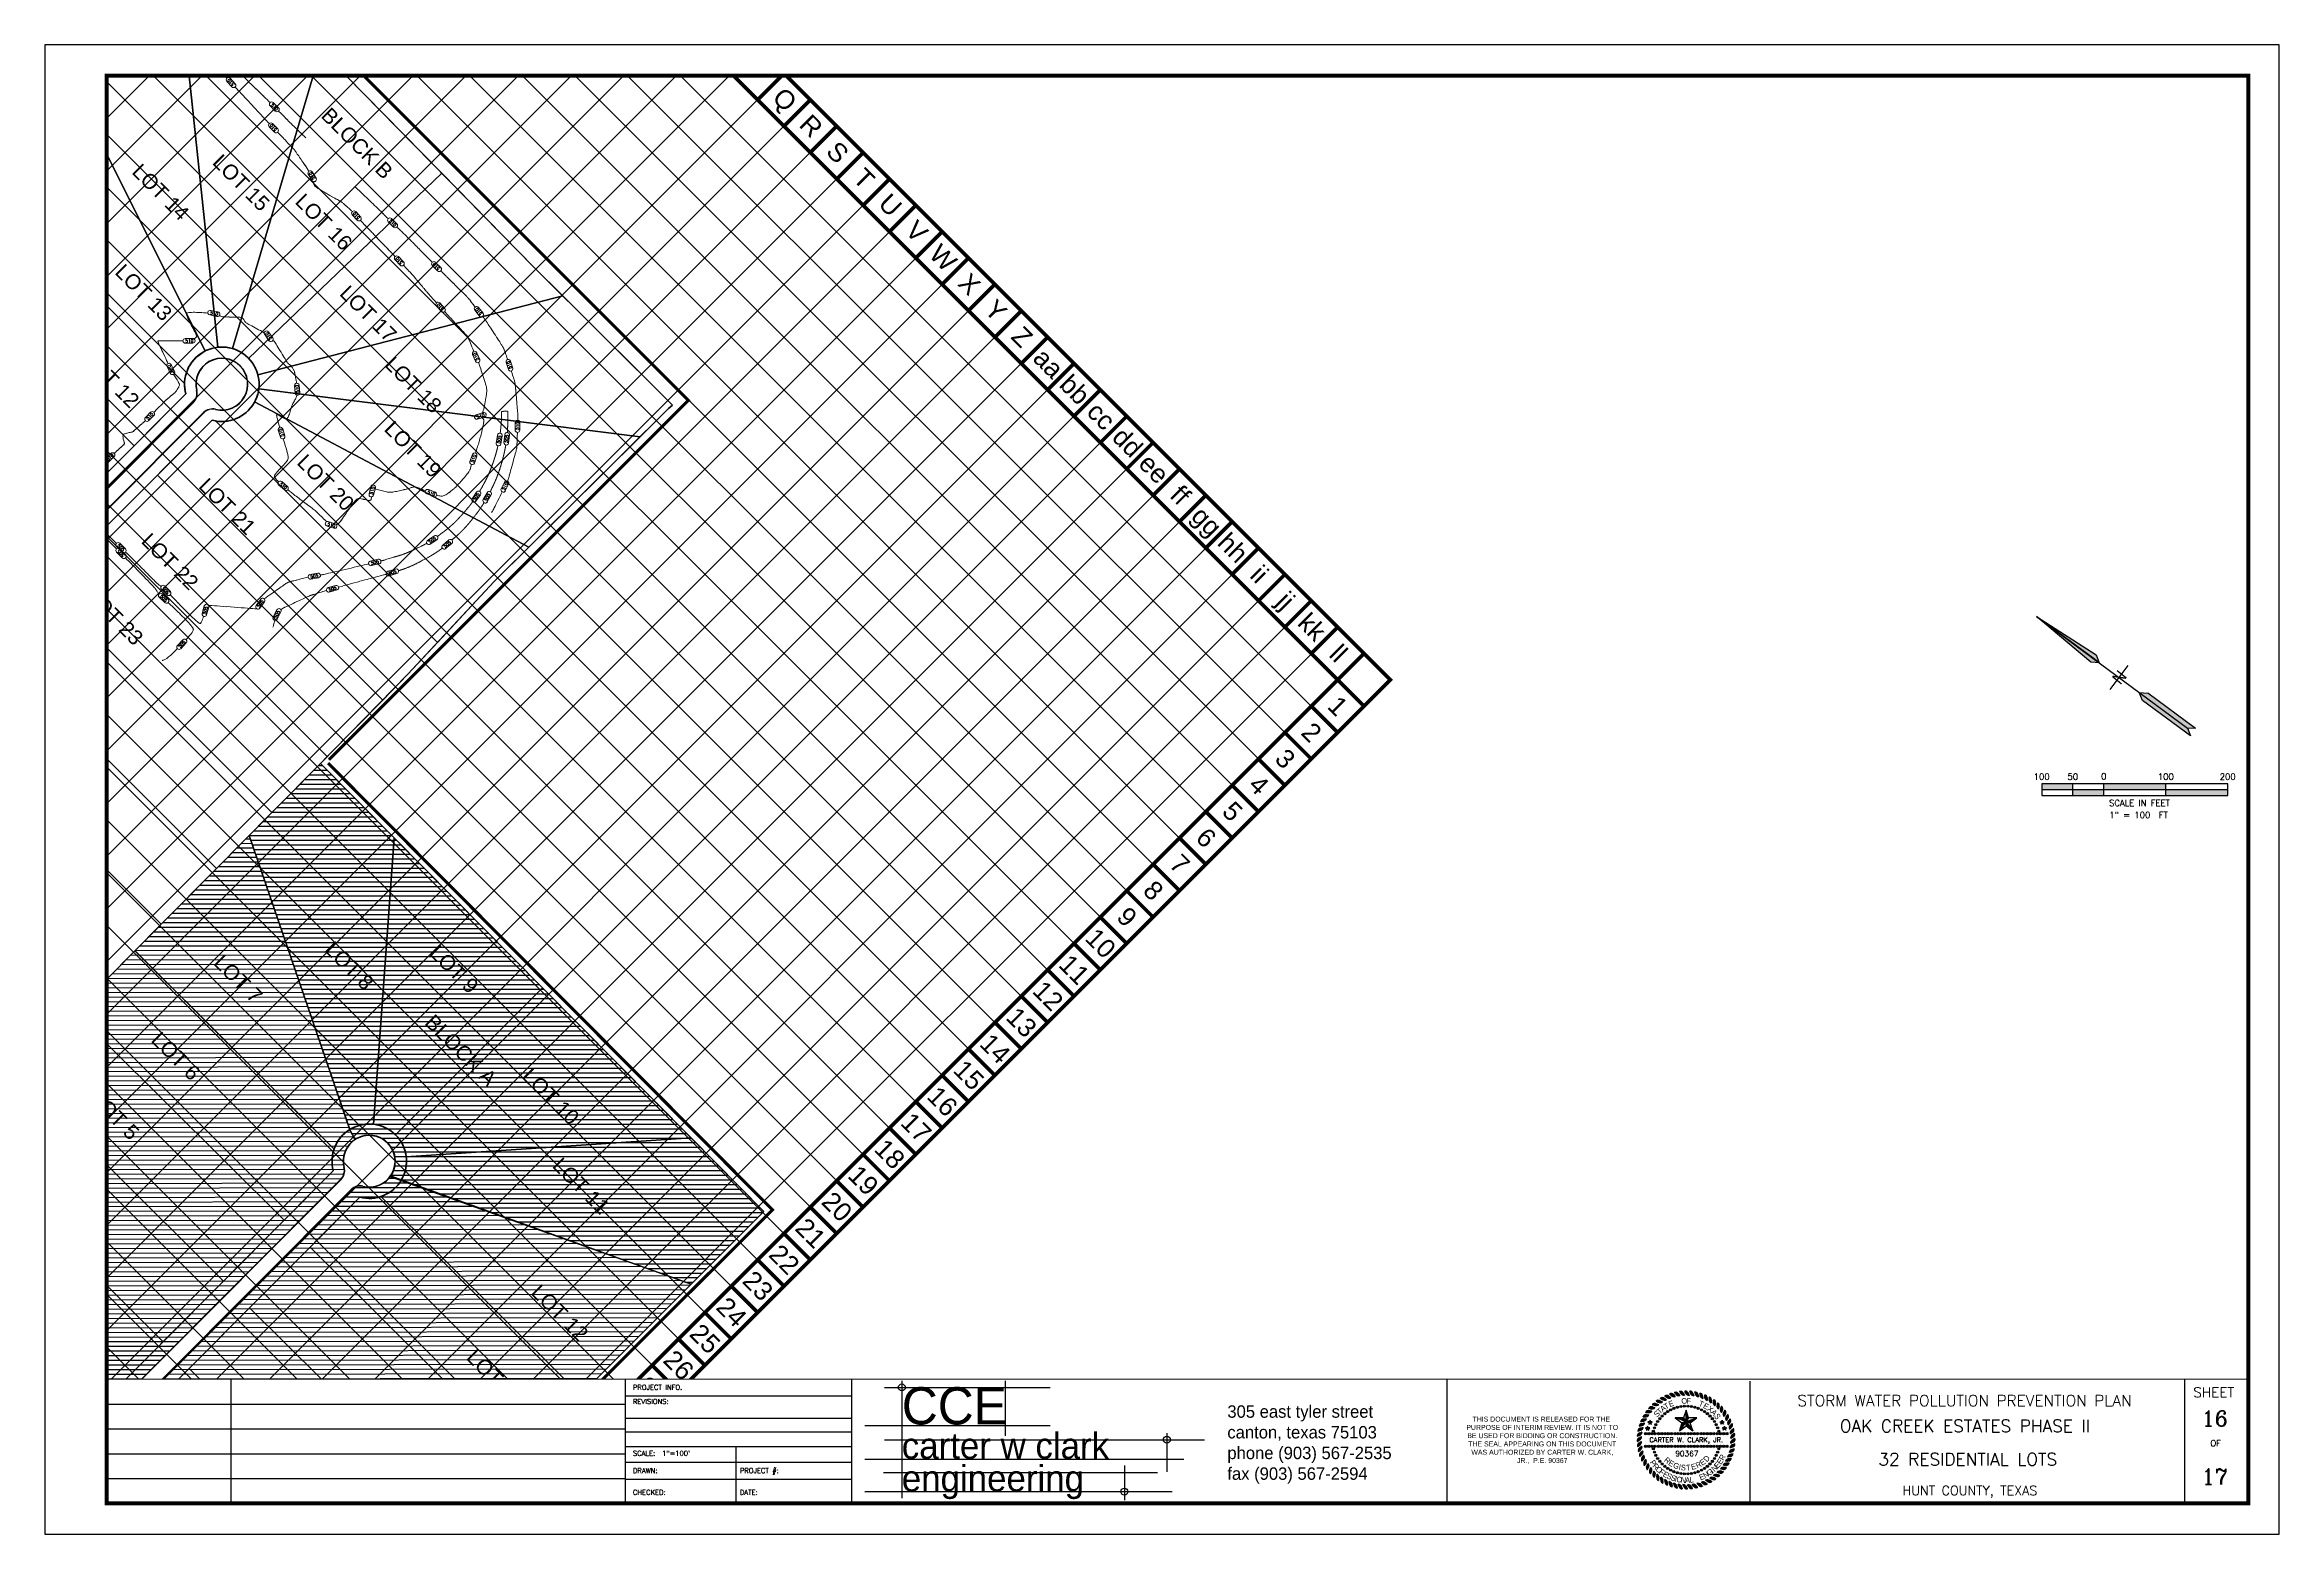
# Paper-space layout 'SW3P PLAN' of a CAD drawing. Header units: feet, sheet in inches. Extents: x -0.2 to 35.8, y -0.3 to 23.7.
# The model-space entities are those that its viewports show. They can reach past a viewport. Long polylines and large blocks are cut down to what shows.
import ezdxf
from ezdxf.enums import TextEntityAlignment as Align

# ---------------------------------------------------------------- set-up
doc = ezdxf.new("R2010")
doc.units = ezdxf.units.FT
doc.header["$LTSCALE"] = 40
doc.header["$MEASUREMENT"] = 0
doc.linetypes.add('HIDDEN', pattern=[0.375, 0.25, -0.125])
doc.linetypes.add('PHANTOM', pattern=[0.54, 0.24, -0.06, 0.06, -0.06, 0.06, -0.06])
for name, color, linetype, lineweight in [('1 PROPOSED CONTOURS', 35, 'Continuous', 0), ('boundary', 5, 'PHANTOM', 50), ('BOUNDLN', 1, 'PHANTOM', 80), ('CULVERTS', 3, 'Continuous', 35), ('LOT NUMBERS', 3, 'Continuous', 35), ('right of way', 3, 'Continuous', 40), ('row', 3, 'Continuous', 35), ('SILT FENCE', 200, 'Continuous', 100)]:
    doc.layers.add(name, color=color, linetype=linetype, lineweight=lineweight)
for name, color, linetype in [('1 SODDED LOT', 2, 'Continuous'), ('BASE', 7, 'Continuous'), ('GRID', 254, 'HIDDEN'), ('limits of disturbance', 1, 'HIDDEN'), ('lot polys', 7, 'Continuous'), ('lots', 4, 'Continuous'), ('NORTH', 3, 'Continuous'), ('PAGE NUMBER', 1, 'Continuous'), ('pavement', 4, 'Continuous'), ('PLAN TEXT', 2, 'Continuous'), ('polys', 7, 'Continuous'), ('proposed pavement', 4, 'Continuous'), ('PS841X594', 1, 'Continuous'), ('PSBORDER', 7, 'Continuous'), ('PSLOGO', 7, 'Continuous'), ('PSPLAN_VPORT', 8, 'Continuous'), ('SCALE1', 7, 'Continuous'), ('SEAL', 7, 'Continuous'), ('surface boundary', 7, 'Continuous'), ('TEXT', 2, 'Continuous')]:
    doc.layers.add(name, color=color, linetype=linetype)
doc.styles.add('GOTHICE', font='gothice')
doc.styles.add('L100', font='simplex', dxfattribs={"height": 4})
doc.styles.add('L60', font='simplex', dxfattribs={"height": 2.4})
doc.styles.get("Standard").update_dxf_attribs({"font": 'ARIAL.TTF'})
doc.styles.add('TITLE', font='complex.shx', dxfattribs={"height": 50})
pattern_1 = [(45.096133, (-8318.198, -519.389), (-5.3121915, 5.2943953), [])]

# ---------------------------------------------------------------- blocks, each defined once
blk = doc.blocks.new('*X3')
at = {"color": 0}
for p, q in [((169.891, -114.613), (169.891, -114.611)), ((169.904, -114.617), (169.904, -114.607)), ((169.904, -114.617), (170.064, -114.617)), ((169.912, -114.605), (170.08, -114.605)), ((169.916, -114.62), (169.916, -114.603)), ((169.928, -114.624), (169.928, -114.599)), ((169.94, -114.628), (169.94, -114.595)), ((169.942, -114.629), (170.047, -114.629)), ((169.949, -114.592), (170.097, -114.592)), ((169.952, -114.632), (169.952, -114.591)), ((169.965, -114.636), (169.965, -114.587)), ((169.977, -114.64), (169.977, -114.584)), ((169.979, -114.641), (170.03, -114.641)), ((169.987, -114.58), (170.114, -114.58)), ((169.989, -114.644), (169.989, -114.58)), ((170.001, -114.648), (170.001, -114.576)), ((170.013, -114.652), (170.013, -114.572)), ((170.024, -114.568), (170.131, -114.568)), ((170.025, -114.645), (170.025, -114.568)), ((170.038, -114.636), (170.038, -114.564)), ((170.05, -114.627), (170.05, -114.56)), ((170.062, -114.556), (170.148, -114.556)), ((170.062, -114.618), (170.062, -114.556)), ((170.074, -114.609), (170.074, -114.552)), ((170.086, -114.6), (170.086, -114.548)), ((170.098, -114.592), (170.098, -114.544)), ((170.099, -114.544), (170.164, -114.544)), ((170.111, -114.583), (170.111, -114.54)), ((170.123, -114.574), (170.123, -114.536)), ((170.135, -114.565), (170.135, -114.532)), ((170.137, -114.532), (170.181, -114.532)), ((170.147, -114.556), (170.147, -114.528)), ((170.159, -114.547), (170.159, -114.524)), ((170.172, -114.538), (170.172, -114.52)), ((170.174, -114.519), (170.198, -114.519)), ((170.184, -114.53), (170.184, -114.516)), ((170.196, -114.521), (170.196, -114.512)), ((170.208, -114.512), (170.208, -114.508)), ((170.212, -114.507), (170.215, -114.507))]:
    blk.add_line(p, q, dxfattribs=at)
blk = doc.blocks.new('*X4')
at = {"color": 0}
for p, q in [((172.026, -115.22), (172.039, -115.22)), ((172.026, -115.224), (172.031, -115.224)), ((172.027, -115.216), (172.047, -115.216)), ((172.028, -115.212), (172.055, -115.212)), ((172.029, -115.208), (172.063, -115.208)), ((172.03, -115.224), (172.03, -115.206)), ((172.031, -115.204), (172.07, -115.204)), ((172.032, -115.2), (172.075, -115.2)), ((172.034, -115.222), (172.034, -115.197)), ((172.035, -115.196), (172.079, -115.196)), ((172.037, -115.192), (172.082, -115.192)), ((172.038, -115.22), (172.038, -115.191)), ((172.04, -115.188), (172.084, -115.188)), ((172.042, -115.218), (172.042, -115.187)), ((172.044, -115.184), (172.086, -115.184)), ((172.046, -115.216), (172.046, -115.183)), ((172.049, -115.18), (172.087, -115.18)), ((172.05, -115.214), (172.05, -115.179)), ((172.054, -115.212), (172.054, -115.177)), ((172.055, -115.176), (172.088, -115.176)), ((172.058, -115.21), (172.058, -115.174)), ((172.062, -115.208), (172.062, -115.173)), ((172.063, -115.172), (172.089, -115.172)), ((172.066, -115.206), (172.066, -115.171)), ((172.069, -115.204), (172.069, -115.169)), ((172.07, -115.168), (172.089, -115.168)), ((172.073, -115.201), (172.073, -115.167)), ((172.077, -115.197), (172.077, -115.165)), ((172.078, -115.164), (172.089, -115.164)), ((172.081, -115.192), (172.081, -115.163)), ((172.085, -115.185), (172.085, -115.161)), ((172.086, -115.16), (172.089, -115.16))]:
    blk.add_line(p, q, dxfattribs=at)
blk = doc.blocks.new('ccelogo')
at = {"layer": 'PSLOGO', "ltscale": 0.5}
for p, q in [((0.527, 1.858), (3.199, 1.858)), ((0.808, 1.967), (0.808, 0.074)), ((2.471, 1.967), (2.471, 1.078)), ((0.212, 1.244), (3.199, 1.244)), ((5.077, 1.124), (5.077, 0.501)), ((0.527, 1.015), (5.681, 1.015)), ((0.212, 0.705), (5.35, 0.705)), ((0.514, 0.49), (4.926, 0.49)), ((4.394, 0.599), (4.394, 0.04)), ((0.212, 0.181), (5.164, 0.181))]:
    blk.add_line(p, q, dxfattribs=at)
for centre in [(0.808, 1.858), (5.077, 1.015), (4.394, 0.181)]:
    blk.add_circle(centre, 0.0559, dxfattribs=at)
at = {"layer": 'PSLOGO', "ltscale": 0.5, "width": 633.12, "attachment_point": 1}
for s, insert, char_height in [('{\\fAmerType Md BT|b0|i0|c0|p18;CCE}', (0.807, 1.862), 0.6), ('{\\fAmerType Md BT|b0|i0|c0|p18;305 east tyler street\\Pcanton, texas 75103\\Pphone (903) 567-2535\\Pfax (903) 567-2594}', (6.052, 1.57), 0.2)]:
    blk.add_mtext(s, dxfattribs=dict(at, insert=insert, char_height=char_height))
at = {"layer": 'PSLOGO', "ltscale": 0.5, "insert": (0.807, 1.129), "char_height": 0.42, "width": 633.12, "attachment_point": 1, "line_spacing_factor": 0.75}
blk.add_mtext('{\\fAmerType Md BT|b0|i0|c0|p18;carter w clark\\Pengineering}', dxfattribs=at)
blk = doc.blocks.new('NARROW')
for p, q in [((-0.063, 0.523), (0.009, 1.656)), ((0.009, 1.656), (0.009, -1.344)), ((0.009, 0.531), (0.009, 1.656)), ((0.009, 1.656), (0.08, 0.523)), ((0.009, 0.411), (-0.063, 0.523)), ((0.009, 0.411), (0.009, 0.531)), ((0.08, 0.523), (0.009, 0.411)), ((-0.231, 0.012), (0.009, 0.012)), ((0.009, 0.012), (0.248, 0.012)), ((-0.063, -0.506), (0.009, -0.387)), ((-0.063, -1.456), (-0.063, -0.506)), ((0.009, -0.387), (0.08, -0.506)), ((0.08, -1.448), (0.08, -0.506)), ((0.009, -1.344), (-0.063, -1.456)), ((0.08, -1.448), (0.009, -1.344))]:
    blk.add_line(p, q)
for points in [[(0.009, 0.411), (-0.063, 0.523), (0.009, 1.656)], [(0.009, 0.411), (0.08, 0.523), (0.009, 1.656)], [(0.009, -1.344), (-0.063, -1.456), (0.009, -0.387), (-0.063, -0.506)], [(0.08, -1.448), (0.009, -1.344), (0.08, -0.506), (0.009, -0.387)]]:
    blk.add_solid(points)
at = {"style": 'GOTHICE'}
blk.add_text('N', height=0.191, rotation=357.6157, dxfattribs=at).set_placement((0.014, 0.013), align=Align.MIDDLE)

msp = doc.modelspace()

# ---------------------------------------------------------------- hatches: boundary and pattern name
at = {"layer": '1 SODDED LOT'}
h = msp.add_hatch(dxfattribs=at)
h.set_pattern_fill('ANSI31', color=256, scale=60, style=0)
h.paths.add_polyline_path([(1426.5, 9178.6), (1892.1, 9397.3), (1892.1, 9562.7), (876.4, 9568.2), (877.3, 9404.6), (1327, 9184.2), (1344.3, 9179.2), (1344.6, 9181.6), (1348.8, 9191.8), (1355.6, 9200.5), (1364.1, 9206.9), (1374.1, 9211), (1385, 9212.6), (1396.1, 9211.2), (1406.1, 9207), (1414.6, 9200.5), (1421.4, 9192.1), (1425.8, 9181.9), (1426.1, 9178.6)])
at = {"layer": '1 SODDED LOT', "linetype": 'Continuous'}
h = msp.add_hatch(dxfattribs=at)
h.set_pattern_fill('ANSI31', color=256, scale=60, angle=0.0961, style=0)
h.set_pattern_definition(pattern_1)
edge = h.paths.add_edge_path()
edge.add_line((881, 8591.2), (877.3, 9404.6))
edge.add_line((877.3, 9404.6), (1326.7, 9184.3))
edge.add_line((1326.7, 9184.3), (1344.1, 9179.1))
edge.add_line((1344.1, 9179.1), (1343.8, 9178))
edge.add_line((1343.8, 9178), (1343.4, 9174.8))
edge.add_line((1343.4, 9174.8), (1343.2, 9172.1))
edge.add_line((1343.2, 9172.1), (1343.2, 9169))
edge.add_line((1343.2, 9169), (1343.4, 9166.7))
edge.add_line((1343.4, 9166.7), (1343.4, 9166.1))
edge.add_line((1343.4, 9166.1), (1343.7, 9164))
edge.add_line((1343.7, 9164), (1343.9, 9162.7))
edge.add_line((1343.9, 9162.7), (1344.5, 9160.1))
edge.add_line((1344.5, 9160.1), (1345.3, 9157.5))
edge.add_line((1345.3, 9157.5), (1346.3, 9154.7))
edge.add_line((1346.3, 9154.7), (1347.7, 9151.8))
edge.add_line((1347.7, 9151.8), (1348.8, 9149.6))
edge.add_line((1348.8, 9149.6), (1350, 9147.7))
edge.add_arc((1380.2, 9165.7), 35.1, 210.8238, 238.4872)
edge.add_arc((1323.3, 9072.8), 73.7, 55.0478, 58.4872, ccw=False)
edge.add_arc((1358.6, 9123.4), 12.1, 41.9563, 55.0478, ccw=False)
edge.add_arc((1350.9, 9116.4), 22.5, 5.3474, 41.9563, ccw=False)
edge.add_line((1373.2, 9118.5), (1374.3, 8592))
edge.add_line((1374.3, 8592), (881, 8591.2))
h = msp.add_hatch(dxfattribs=at)
h.set_pattern_fill('ANSI31', color=256, scale=60, angle=0.0961, style=0)
h.set_pattern_definition(pattern_1)
edge = h.paths.add_edge_path()
edge.add_line((1892.1, 9397.3), (1426.8, 9176.7))
edge.add_line((1426.8, 9176.7), (1427, 9175.1))
edge.add_line((1427, 9175.1), (1427.2, 9172.3))
edge.add_arc((1388.8, 9169.5), 38.5, -39.9321, 4.0657, ccw=False)
edge.add_line((1418.3, 9144.9), (1417.5, 9143.8))
edge.add_line((1417.5, 9143.8), (1416, 9142.1))
edge.add_line((1416, 9142.1), (1413.7, 9139.7))
edge.add_line((1413.7, 9139.7), (1411.7, 9138))
edge.add_line((1411.7, 9138), (1409.2, 9136.1))
edge.add_line((1409.2, 9136.1), (1405.1, 9133.4))
edge.add_line((1405.1, 9133.4), (1403.3, 9132))
edge.add_line((1403.3, 9132), (1402.1, 9130.7))
edge.add_line((1402.1, 9130.7), (1400.8, 9129.1))
edge.add_line((1400.8, 9129.1), (1399.8, 9127.4))
edge.add_line((1399.8, 9127.4), (1398.9, 9125.6))
edge.add_line((1398.9, 9125.6), (1398.3, 9123.9))
edge.add_line((1398.3, 9123.9), (1397.6, 9121.6))
edge.add_line((1397.6, 9121.6), (1397.4, 9119.5))
edge.add_line((1397.4, 9119.5), (1398.9, 8315.9))
edge.add_line((1398.9, 8315.9), (1416.9, 8316.1))
edge.add_line((1416.9, 8316.1), (1891.3, 8315.9))
edge.add_line((1891.3, 8315.9), (1892.1, 9397.3))

# ---------------------------------------------------------------- linework, layer by layer
at = {"layer": '1 PROPOSED CONTOURS', "color": 35}
for points, elevation in [([(-101.3, 10259.7), (-99.6, 10260.3)], 510), ([(-89.4, 10262.8), (-87.7, 10262.8)], 510), ([(-87.7, 10262.8), (-86, 10262.8)], 510), ([(-80.4, 10262.7), (-78.5, 10262.6)], 510), ([(-78.5, 10262.6), (-76.6, 10262.6)], 510), ([(-70.1, 10262.4), (-68.7, 10262.3)], 510), ([(-68.7, 10262.3), (-67.2, 10262.3)], 510), ([(-65.5, 10262.3), (-63.7, 10262.3)], 510), ([(-63.7, 10262.3), (-61.8, 10262.2)], 510), ([(-61.8, 10262.2), (-59.8, 10262.2)], 510), ([(-59.8, 10262.2), (-57.8, 10262.1)], 510), ([(-53.8, 10262), (-51.8, 10262)], 510), ([(-49.9, 10262), (-48.1, 10261.9)], 510), ([(-43.3, 10261.9), (-41.9, 10261.9)], 510), ([(-13.6, 10262.5), (-12.3, 10262.5)], 510), ([(-5.7, 10262.6), (-2.8, 10262.6)], 510), ([(7.7, 10262.8), (11.5, 10262.9)], 510), ([(38.3, 10263.3), (41.5, 10263.4)], 510), ([(51, 10263.5), (53, 10263.5)], 510), ([(53, 10263.5), (55.8, 10263.5)], 510), ([(63.6, 10263.6), (66.1, 10263.6)], 510), ([(91.2, 10263.7), (97.5, 10263.7)], 510), ([(103.7, 10263.8), (109.9, 10263.8)], 510), ([(115.9, 10263.8), (121.6, 10263.8)], 510), ([(127, 10263.9), (132, 10263.9)], 510), ([(136.4, 10263.9), (140.2, 10263.9)], 510), ([(258.5, 10264.7), (258.9, 10264.7)], 510), ([(259.6, 10264.7), (260.8, 10264.7)], 510), ([(262.7, 10264.8), (265, 10264.8)], 510), ([(265, 10264.8), (267.6, 10264.9)], 510), ([(280.6, 10265.1), (284.3, 10265.2)], 510), ([(284.3, 10265.2), (288, 10265.3)], 510), ([(295.3, 10265.4), (298.9, 10265.5)], 510), ([(298.9, 10265.5), (302.4, 10265.6)], 510), ([(302.4, 10265.6), (305.7, 10265.7)], 510), ([(319.4, 10265.9), (321.6, 10265.9)], 510), ([(324.1, 10266), (327, 10266)], 510), ([(352.3, 10266.4), (352.5, 10266.4)], 510), ([(363.9, 10266.5), (367.4, 10266.6)], 510), ([(376.4, 10266.7), (378.7, 10266.7)], 510), ([(382.1, 10266.7), (383.7, 10266.7)], 510), ([(397.2, 10266.7), (399.8, 10266.7)], 510), ([(407.8, 10266.6), (410.4, 10266.6)], 510), ([(412.9, 10266.6), (415.3, 10266.6)], 510), ([(419.5, 10266.6), (421.3, 10266.5)], 510), ([(424.4, 10266.5), (426.1, 10266.5)], 510), ([(428.1, 10266.5), (430.2, 10266.5)], 510), ([(462.5, 10266.5), (464.2, 10266.5)], 510), ([(474.2, 10266.5), (477.1, 10266.5)], 510), ([(480.1, 10266.6), (483.2, 10266.6)], 510), ([(501.4, 10266.7), (503.8, 10266.8)], 510), ([(503.8, 10266.8), (505.9, 10266.8)], 510), ([(508.9, 10266.8), (509.8, 10266.8)], 510), ([(510.1, 10266.8), (510.2, 10266.8)], 510), ([(510.5, 10266.8), (510.6, 10266.8)], 510), ([(511.4, 10266.8), (511.5, 10266.8)], 510), ([(511.7, 10266.8), (511.8, 10266.8)], 510), ([(512.2, 10266.8), (512.3, 10266.8)], 510), ([(512.3, 10266.8), (512.4, 10266.8)], 510), ([(512.4, 10266.8), (512.5, 10266.8)], 510), ([(512.8, 10266.8), (512.9, 10266.8)], 510), ([(513, 10266.7), (513.1, 10266.7)], 510), ([(513.1, 10266.7), (513.2, 10266.7)], 510), ([(527.1, 10265.1), (530.4, 10264.7)], 510), ([(554.2, 10261.8), (554.6, 10261.7)], 510), ([(554.8, 10261.7), (554.9, 10261.7)], 510), ([(555, 10261.7), (555.1, 10261.7)], 510), ([(555.2, 10261.7), (555.3, 10261.7)], 510), ([(555.4, 10261.7), (555.6, 10261.7)], 510), ([(555.6, 10261.7), (555.7, 10261.7)], 510), ([(555.8, 10261.7), (555.9, 10261.6)], 510), ([(556.1, 10261.6), (556.2, 10261.6)], 510), ([(556.2, 10261.6), (556.3, 10261.6)], 510), ([(556.4, 10261.6), (556.5, 10261.6)], 510), ([(556.5, 10261.6), (556.6, 10261.6)], 510), ([(556.7, 10261.6), (556.8, 10261.6)], 510), ([(556.9, 10261.5), (557.1, 10261.5)], 510), ([(557.2, 10261.5), (557.3, 10261.5)], 510), ([(557.3, 10261.5), (557.4, 10261.5)], 510), ([(557.9, 10261.4), (558, 10261.4)], 510), ([(558.1, 10261.4), (558.2, 10261.4)], 510), ([(558.4, 10261.4), (558.5, 10261.3)], 510), ([(558.5, 10261.3), (558.6, 10261.3)], 510), ([(558.8, 10261.3), (558.9, 10261.3)], 510), ([(558.9, 10261.3), (559, 10261.3)], 510), ([(559.6, 10261.2), (559.7, 10261.2)], 510), ([(560, 10261.1), (560.1, 10261.1)], 510), ([(560.2, 10261.1), (560.3, 10261.1)], 510), ([(560.3, 10261.1), (560.4, 10261.1)], 510), ([(561.2, 10260.9), (561.3, 10260.9)], 510), ([(561.3, 10260.9), (561.4, 10260.9)], 510), ([(561.5, 10260.8), (561.6, 10260.8)], 510), ([(561.6, 10260.8), (561.7, 10260.8)], 510), ([(561.7, 10260.8), (561.8, 10260.8)], 510), ([(562.3, 10260.7), (562.4, 10260.7)], 510), ([(562.5, 10260.6), (562.6, 10260.6)], 510), ([(562.7, 10260.6), (562.8, 10260.6)], 510), ([(563.2, 10260.5), (563.3, 10260.5)], 510), ([(563.5, 10260.4), (563.6, 10260.4)], 510), ([(563.6, 10260.4), (563.7, 10260.4)], 510), ([(563.7, 10260.4), (563.8, 10260.3)], 510), ([(564.4, 10260.2), (564.8, 10260.1)], 510), ([(-108.8, 10255.3), (-108.7, 10255.6)], 510), ([(-108.7, 10254.4), (-108.8, 10254.9)], 510), ([(-108.8, 10251.5), (-108.8, 10251.8)], 510), ([(-108.7, 10255.6), (-108.7, 10255.8)], 510), ([(-108.7, 10255.8), (-108.6, 10255.8)], 510), ([(-108.7, 10253.9), (-108.7, 10254.4)], 510), ([(-108.6, 10253.5), (-108.7, 10253.9)], 510), ([(-108.7, 10253.2), (-108.6, 10253.5)], 510), ([(-108.5, 10256), (-108.2, 10256.2)], 510), ([(-108.2, 10256.2), (-107.7, 10256.5)], 510), ([(-104.3, 10258.3), (-102.8, 10259)], 510), ([(-102.8, 10259), (-101.3, 10259.7)], 510), ([(-91.2, 10243.7), (-91.3, 10243.7)], 510), ([(-87.8, 10243.5), (-89.6, 10243.6)], 510), ([(-75.7, 10243.3), (-77.7, 10243.3)], 510), ([(-73.7, 10243.4), (-75.7, 10243.3)], 510), ([(-67, 10243.4), (-68.4, 10243.4)], 510), ([(-65.5, 10243.4), (-67, 10243.4)], 510), ([(-54.9, 10243.6), (-56.8, 10243.6)], 510), ([(-51.1, 10243.7), (-53, 10243.7)], 510), ([(-41.5, 10243.8), (-42.8, 10243.8)], 510), ([(-40, 10243.7), (-41.5, 10243.8)], 510), ([(-20.6, 10242.9), (-22.9, 10243)], 510), ([(-14.2, 10242.6), (-16.2, 10242.7)], 510), ([(-12.3, 10242.5), (-14.2, 10242.6)], 510), ([(23.2, 10241.1), (18.8, 10241.2)], 510), ([(27.6, 10240.9), (23.2, 10241.1)], 510), ([(36.4, 10240.6), (32, 10240.7)], 510), ([(44.8, 10240.3), (40.7, 10240.4)], 510), ([(52.2, 10240), (48.6, 10240.1)], 510), ([(58.3, 10239.8), (55.4, 10239.9)], 510), ([(70, 10239.4), (67, 10239.5)], 510), ([(77.3, 10239.2), (73.4, 10239.3)], 510), ([(81.4, 10239.1), (77.3, 10239.2)], 510), ([(109.3, 10238.5), (108.6, 10238.5)], 510), ([(118.1, 10238.3), (113.8, 10238.4)], 510), ([(138, 10237.8), (136.7, 10237.8)], 510), ([(146.5, 10237.6), (145.2, 10237.7)], 510), ([(147.6, 10237.5), (146.5, 10237.6)], 510), ([(148.8, 10237.3), (147.6, 10237.5)], 510), ([(159.6, 10235.4), (158.3, 10235.7)], 510), ([(160.7, 10235.2), (159.6, 10235.4)], 510), ([(164.1, 10234.6), (162.2, 10234.9)], 510), ([(166.3, 10234.2), (164.1, 10234.6)], 510), ([(168.8, 10233.7), (166.3, 10234.2)], 510), ([(236.8, 10225.2), (233.5, 10224.3)], 510), ([(240.1, 10226.1), (236.8, 10225.2)], 510), ([(246.2, 10227.8), (243.2, 10226.9)], 510), ([(249, 10228.5), (246.2, 10227.8)], 510), ([(251.4, 10229.2), (249, 10228.5)], 510), ([(253.4, 10229.8), (251.4, 10229.2)], 510), ([(255.1, 10230.3), (253.4, 10229.8)], 510), ([(256.2, 10230.6), (255.1, 10230.3)], 510), ([(256.8, 10230.8), (256.2, 10230.6)], 510), ([(257.5, 10231), (256.8, 10230.8)], 510), ([(258.7, 10231.3), (258.2, 10231.2)], 510), ([(259.9, 10231.6), (259.3, 10231.5)], 510), ([(260.7, 10231.8), (259.9, 10231.6)], 510), ([(268.3, 10232.4), (266.4, 10232.3)], 510), ([(270.2, 10232.6), (268.3, 10232.4)], 510), ([(278.2, 10233.1), (276.2, 10233)], 510), ([(280, 10233.2), (278.2, 10233.1)], 510), ([(281.7, 10233.2), (280, 10233.2)], 510), ([(284.1, 10233.3), (283.1, 10233.3)], 510), ([(304, 10232.4), (303.5, 10232.5)], 510), ([(311.4, 10232.1), (309.8, 10232.2)], 510), ([(314.2, 10232), (312.9, 10232.1)], 510), ([(318, 10231.9), (315.9, 10232)], 510), ([(320.3, 10231.9), (318, 10231.9)], 510), ([(322.9, 10231.8), (320.3, 10231.9)], 510), ([(332, 10231.7), (328.8, 10231.7)], 510), ([(338.5, 10231.5), (335.2, 10231.6)], 510), ([(344.9, 10231.4), (341.7, 10231.5)], 510), ([(358.7, 10231.2), (356.4, 10231.2)], 510), ([(363.4, 10231.1), (362.2, 10231.1)], 510), ([(367.9, 10231), (366.3, 10231)], 510), ([(373, 10230.9), (371.3, 10230.9)], 510), ([(374.8, 10230.9), (373, 10230.9)], 510), ([(380, 10230.8), (378.3, 10230.8)], 510), ([(381.6, 10230.7), (380, 10230.8)], 510), ([(421.1, 10229.8), (418.8, 10229.9)], 510), ([(424.8, 10229.7), (423.1, 10229.7)], 510), ([(426.2, 10229.6), (424.8, 10229.7)], 510), ([(429.5, 10229.4), (427.8, 10229.5)], 510), ([(435.6, 10228.8), (433.4, 10229)], 510), ([(440.1, 10228.4), (437.8, 10228.6)], 510), ([(447.1, 10227.7), (444.8, 10227.9)], 510), ([(451.5, 10227.2), (449.3, 10227.5)], 510), ([(453.5, 10227.1), (451.5, 10227.2)], 510), ([(466.1, 10226.2), (463.8, 10226.3)], 510), ([(468.7, 10226), (466.1, 10226.2)], 510), ([(483.7, 10225.3), (480.5, 10225.4)], 510), ([(565.8, 10259.9), (567.4, 10259.5)], 510), ([(574.7, 10258), (577.8, 10257.3)], 510), ([(591.3, 10254.5), (594.6, 10253.8)], 510), ([(597.7, 10253.1), (600.5, 10252.5)], 510), ([(603, 10252), (605.1, 10251.5)], 510), ([(605.1, 10251.5), (606.6, 10251.2)], 510), ([(608.5, 10250.8), (608.6, 10250.8)], 510), ([(608.6, 10250.8), (608.7, 10250.7)], 510), ([(608.8, 10250.7), (608.9, 10250.7)], 510), ([(609.4, 10250.5), (609.5, 10250.5)], 510), ([(610.2, 10250.3), (610.3, 10250.3)], 510), ([(610.8, 10250.1), (610.9, 10250.1)], 510), ([(611.4, 10249.9), (611.5, 10249.9)], 510), ([(611.5, 10249.9), (611.6, 10249.8)], 510), ([(611.6, 10249.8), (611.7, 10249.8)], 510), ([(612, 10249.7), (612.2, 10249.7)], 510), ([(612.2, 10249.7), (612.3, 10249.6)], 510), ([(612.3, 10249.6), (612.4, 10249.6)], 510), ([(612.4, 10249.6), (612.5, 10249.5)], 510), ([(612.8, 10249.4), (612.9, 10249.4)], 510), ([(613, 10249.4), (613.1, 10249.3)], 510), ([(613.1, 10249.3), (613.2, 10249.3)], 510), ([(613.5, 10249.2), (613.6, 10249.2)], 510), ([(613.8, 10249.1), (613.9, 10249)], 510), ([(614, 10249), (614.1, 10249)], 510), ([(615, 10248.6), (615.1, 10248.5)], 510), ([(615.1, 10248.5), (615.3, 10248.5)], 510), ([(615.5, 10248.4), (615.6, 10248.4)], 510), ([(615.9, 10248.2), (616, 10248.2)], 510), ([(616, 10248.2), (616.1, 10248.2)], 510), ([(616.1, 10248.2), (616.2, 10248.1)], 510), ([(616.2, 10248.1), (616.3, 10248.1)], 510), ([(616.3, 10248.1), (616.4, 10248)], 510), ([(616.4, 10248), (616.5, 10248)], 510), ([(616.5, 10248), (616.6, 10247.9)], 510), ([(616.6, 10247.9), (616.7, 10247.9)], 510), ([(616.8, 10247.9), (616.9, 10247.8)], 510), ([(616.9, 10247.8), (617, 10247.8)], 510), ([(617.1, 10247.7), (617.2, 10247.7)], 510), ([(617.2, 10247.7), (617.3, 10247.6)], 510), ([(617.4, 10247.6), (617.5, 10247.5)], 510), ([(617.7, 10247.4), (617.8, 10247.4)], 510), ([(618.9, 10246.9), (619, 10246.8)], 510), ([(619, 10246.8), (619.1, 10246.8)], 510), ([(619.1, 10246.8), (619.2, 10246.7)], 510), ([(619.3, 10246.7), (619.6, 10246.5)], 510), ([(620.5, 10246), (622, 10245.3)], 510), ([(622, 10245.3), (624, 10244.3)], 510), ([(626.3, 10243.1), (628.9, 10241.8)], 510), ([(646.8, 10232.7), (647.5, 10232.3)], 510), ([(647.5, 10232.3), (650.4, 10230.8)], 510), ([(650.4, 10230.8), (653, 10229.5)], 510), ([(655.3, 10228.3), (657.3, 10227.3)], 510), ([(660.2, 10225.8), (660.2, 10225.8)], 510), ([(660.2, 10225.8), (660.3, 10225.7)], 510), ([(660.3, 10225.7), (660.4, 10225.7)], 510), ([(660.7, 10225.5), (660.8, 10225.5)], 510), ([(661.2, 10225.3), (661.3, 10225.2)], 510), ([(661.6, 10225), (661.7, 10225)], 510), ([(661.8, 10224.9), (661.9, 10224.9)], 510), ([(661.9, 10224.9), (661.9, 10224.9)], 510), ([(662.2, 10224.7), (662.3, 10224.7)], 510), ([(662.5, 10224.5), (662.6, 10224.5)], 510), ([(662.6, 10224.5), (662.7, 10224.4)], 510), ([(662.9, 10224.3), (663, 10224.2)], 510), ([(663.1, 10224.2), (663.1, 10224.2)], 510), ([(663.3, 10224.1), (663.3, 10224)], 510), ([(209.6, 10220.3), (208.6, 10220.9)], 510), ([(211.7, 10219.6), (210.6, 10219.9)], 510), ([(212.6, 10219.5), (211.7, 10219.6)], 510), ([(221, 10221.1), (218.3, 10220.5)], 510), ([(223.9, 10221.8), (221, 10221.1)], 510), ([(227, 10222.5), (223.9, 10221.8)], 510), ([(230.2, 10223.4), (227, 10222.5)], 510), ([(512.9, 10223.9), (510.9, 10224)], 510), ([(514.9, 10223.8), (512.9, 10223.9)], 510), ([(521.2, 10223.6), (519.1, 10223.7)], 510), ([(523.2, 10223.5), (521.2, 10223.6)], 510), ([(529.8, 10223.3), (529.1, 10223.3)], 510), ([(530, 10223.3), (529.8, 10223.3)], 510), ([(530.2, 10223.3), (530.2, 10223.3)], 510), ([(530.6, 10223.3), (530.5, 10223.3)], 510), ([(542.4, 10222.8), (539.9, 10222.9)], 510), ([(550.1, 10222.5), (547.7, 10222.6)], 510), ([(555.7, 10222.3), (554.2, 10222.4)], 510), ([(557.3, 10222.2), (557.2, 10222.2)], 510), ([(557.4, 10222.2), (557.3, 10222.2)], 510), ([(557.8, 10222.1), (557.7, 10222.1)], 510), ([(558, 10222), (557.9, 10222.1)], 510), ([(558.1, 10222), (558, 10222)], 510), ([(558.5, 10221.9), (558.4, 10221.9)], 510), ([(559.8, 10221.3), (558.9, 10221.7)], 510), ([(571.3, 10216.7), (568.4, 10217.9)], 510), ([(577.5, 10214.1), (574.3, 10215.4)], 510), ([(581.9, 10212.3), (580.6, 10212.8)], 510), ([(600.7, 10204.5), (599.8, 10204.9)], 510), ([(604.4, 10202.7), (602.4, 10203.7)], 510), ([(618.1, 10196), (615.1, 10197.5)], 510), ([(624.2, 10193), (621.2, 10194.5)], 510), ([(663.5, 10223.9), (663.5, 10223.9)], 510), ([(663.5, 10223.9), (663.6, 10223.9)], 510), ([(663.7, 10223.8), (663.7, 10223.8)], 510), ([(663.9, 10223.7), (663.9, 10223.6)], 510), ([(664, 10223.6), (664.1, 10223.5)], 510), ([(664.1, 10223.5), (664.2, 10223.5)], 510), ([(664.2, 10223.5), (664.3, 10223.4)], 510), ([(664.3, 10223.4), (664.4, 10223.3)], 510), ([(664.4, 10223.3), (664.5, 10223.3)], 510), ([(664.7, 10223.2), (664.7, 10223.1)], 510), ([(664.8, 10223.1), (664.9, 10223)], 510), ([(665.1, 10222.8), (665.2, 10222.8)], 510), ([(665.3, 10222.7), (665.3, 10222.7)], 510), ([(665.4, 10222.7), (665.5, 10222.6)], 510), ([(665.5, 10222.6), (665.6, 10222.5)], 510), ([(665.6, 10222.5), (665.7, 10222.4)], 510), ([(666.3, 10222), (666.3, 10222)], 510), ([(666.5, 10221.9), (666.5, 10221.8)], 510), ([(666.5, 10221.8), (666.6, 10221.8)], 510), ([(666.6, 10221.7), (666.7, 10221.7)], 510), ([(666.8, 10221.6), (666.8, 10221.6)], 510), ([(670.7, 10218.3), (672.6, 10216.7)], 510), ([(674.8, 10214.9), (677.3, 10212.8)], 510), ([(679.9, 10210.6), (682.6, 10208.4)], 510), ([(682.6, 10208.4), (685.4, 10206)], 510), ([(688.1, 10203.7), (690.8, 10201.4)], 510), ([(690.8, 10201.4), (693.5, 10199.3)], 510), ([(693.5, 10199.3), (695.9, 10197.2)], 510), ([(695.9, 10197.2), (698.1, 10195.4)], 510), ([(700, 10193.8), (701.6, 10192.4)], 510), ([(701.6, 10192.4), (702.9, 10191.4)], 510), ([(702.9, 10191.4), (703.6, 10190.7)], 510), ([(704.2, 10190.2), (704.3, 10190.2)], 510), ([(704.3, 10190.1), (704.4, 10190.1)], 510), ([(704.4, 10190.1), (704.4, 10190)], 510), ([(704.6, 10189.9), (704.8, 10189.6)], 510), ([(642.1, 10181.2), (640.8, 10182.6)], 510), ([(645.2, 10177.4), (643.6, 10179.4)], 510), ([(646.9, 10175.2), (645.2, 10177.4)], 510), ([(658.7, 10157.8), (657.2, 10160.2)], 510), ([(660, 10155.6), (658.7, 10157.8)], 510), ([(681.7, 10175.6), (681.8, 10175.7)], 505), ([(681.8, 10175.7), (682, 10175.9)], 505), ([(682.1, 10175.1), (681.8, 10175.3)], 505), ([(682, 10175.9), (682.2, 10176.1)], 505), ([(682.4, 10174.8), (682.1, 10175.1)], 505), ([(682.2, 10176.1), (682.6, 10176.6)], 505), ([(682.9, 10174.3), (682.7, 10174.5)], 505), ([(683.1, 10174.1), (682.9, 10174.3)], 505), ([(683.4, 10173.8), (683.1, 10174.1)], 505), ([(683.2, 10177.2), (683.8, 10177.8)], 505), ([(684.8, 10172.4), (684.5, 10172.7)], 505), ([(684.9, 10178.9), (685.1, 10179.2)], 505), ([(685.1, 10179.2), (685.2, 10179.3)], 505), ([(685.2, 10179.3), (685.3, 10179.4)], 505), ([(685.6, 10171.5), (685.4, 10171.7)], 505), ([(685.9, 10171.3), (685.6, 10171.5)], 505), ([(686.1, 10180.2), (686.7, 10180.9)], 505), ([(686.8, 10170.3), (686.6, 10170.6)], 505), ([(687.2, 10169.9), (687, 10170.1)], 505), ([(687.9, 10169.2), (687.7, 10169.4)], 505), ([(688.3, 10182.6), (688.4, 10182.7)], 505), ([(688.5, 10182.8), (688.5, 10182.8)], 505), ([(688.5, 10182.8), (688.6, 10182.7)], 505), ([(688.6, 10168.5), (688.5, 10168.6)], 505), ([(689, 10168.1), (688.7, 10168.3)], 505), ([(689.3, 10167.7), (689, 10168.1)], 505), ([(689.1, 10182.3), (689.3, 10182)], 505), ([(689.5, 10181.8), (689.7, 10181.7)], 505), ([(689.7, 10181.7), (689.9, 10181.5)], 505), ([(689.9, 10181.5), (690.1, 10181.3)], 505), ([(690.1, 10181.3), (690.3, 10181.1)], 505), ([(690.3, 10181.1), (690.5, 10181)], 505), ([(690.6, 10180.8), (690.8, 10180.6)], 505), ([(690.8, 10166.1), (690.6, 10166.3)], 505), ([(690.8, 10180.6), (691, 10180.5)], 505), ([(691.2, 10165.6), (691, 10165.9)], 505), ([(691.5, 10165.4), (691.2, 10165.6)], 505), ([(691.7, 10165.2), (691.5, 10165.4)], 505), ([(691.6, 10180), (691.8, 10179.8)], 505), ([(691.8, 10179.8), (691.9, 10179.6)], 505), ([(692.1, 10179.5), (692.3, 10179.3)], 505), ([(692.3, 10179.3), (692.5, 10179.1)], 505), ([(692.7, 10178.9), (692.8, 10178.8)], 505), ([(693.2, 10163.5), (692.9, 10163.7)], 505), ([(693, 10178.6), (693.3, 10178.4)], 505), ([(693.4, 10163.2), (693.2, 10163.5)], 505), ([(693.6, 10163), (693.4, 10163.2)], 505), ([(693.6, 10178), (693.8, 10177.9)], 505), ([(693.8, 10162.8), (693.6, 10163)], 505), ([(694.2, 10162.3), (694, 10162.5)], 505), ([(694.1, 10177.5), (694.3, 10177.3)], 505), ([(694.4, 10162), (694.2, 10162.3)], 505), ([(694.3, 10177.3), (694.5, 10177.1)], 505), ([(695, 10176.6), (695.2, 10176.4)], 505), ([(695.6, 10176.1), (695.7, 10175.9)], 505), ([(695.7, 10175.9), (695.9, 10175.7)], 505), ([(695.9, 10160.4), (695.7, 10160.6)], 505), ([(696.3, 10159.9), (696.1, 10160.2)], 505), ([(696.3, 10175.4), (696.5, 10175.2)], 505), ([(696.5, 10175.2), (696.7, 10175)], 505), ([(696.9, 10174.8), (697, 10174.7)], 505), ([(697.1, 10158.9), (696.9, 10159.2)], 505), ([(697.4, 10174.3), (697.6, 10174.1)], 505), ([(697.7, 10174), (697.9, 10173.8)], 505), ([(697.9, 10158), (697.8, 10158.2)], 505), ([(697.9, 10173.8), (698.1, 10173.6)], 505), ([(698.1, 10157.7), (697.9, 10158)], 505), ([(698.1, 10173.6), (698.3, 10173.4)], 505), ([(698.5, 10173.2), (698.8, 10172.9)], 505), ([(698.8, 10157), (698.5, 10157.3)], 505), ([(699, 10156.7), (698.8, 10157)], 505), ([(699.6, 10156), (699.4, 10156.3)], 505), ([(699.7, 10155.8), (699.6, 10156)], 505), ([(699.7, 10171.9), (699.9, 10171.7)], 505), ([(699.9, 10171.7), (700.2, 10171.5)], 505), ([(700.2, 10171.5), (700.4, 10171.2)], 505), ([(700.5, 10154.8), (700.3, 10155.1)], 505), ([(700.8, 10170.8), (701.1, 10170.5)], 505), ([(701.1, 10154.1), (700.9, 10154.4)], 505), ([(701.3, 10170.3), (701.5, 10170)], 505), ([(701.5, 10153.6), (701.3, 10153.8)], 505), ([(701.9, 10153.1), (701.7, 10153.4)], 505), ([(701.8, 10169.8), (702, 10169.6)], 505), ([(702, 10169.6), (702.2, 10169.3)], 505), ([(702.3, 10152.6), (702.1, 10152.9)], 505), ([(702.5, 10169.1), (702.6, 10168.9)], 505), ([(702.9, 10168.6), (703.1, 10168.3)], 505), ([(703.1, 10168.3), (703.3, 10168.1)], 505), ([(703.6, 10167.9), (703.8, 10167.6)], 505), ([(703.8, 10167.6), (704, 10167.4)], 505), ([(704.5, 10166.9), (704.7, 10166.7)], 505), ([(705.5, 10165.7), (705.8, 10165.4)], 505), ([(705.8, 10165.4), (706, 10165.2)], 505), ([(706.2, 10165), (706.4, 10164.7)], 505), ([(706.6, 10164.5), (706.8, 10164.3)], 505), ([(707.7, 10163.3), (707.9, 10163.1)], 505), ([(708.2, 10186), (710, 10184)], 510), ([(708.8, 10162.1), (709, 10161.8)], 505), ([(709, 10161.8), (709.2, 10161.6)], 505), ([(709.2, 10161.6), (709.4, 10161.3)], 505), ([(709.4, 10161.3), (709.6, 10161.1)], 505), ([(709.9, 10160.8), (710.2, 10160.5)], 505), ([(710, 10184), (710.3, 10183.8)], 510), ([(710.2, 10160.5), (710.4, 10160.2)], 505), ([(710.4, 10160.2), (710.6, 10160)], 505), ([(710.8, 10159.9), (710.9, 10159.7)], 505), ([(711.7, 10158.7), (711.9, 10158.5)], 505), ([(711.9, 10158.5), (712.1, 10158.3)], 505), ([(727.2, 10165.7), (729.7, 10163.1)], 510), ([(732, 10160.7), (734.1, 10158.4)], 510), ([(739.3, 10152.9), (739.6, 10152.6)], 510), ([(739.6, 10152.6), (739.6, 10152.6)], 510), ([(739.7, 10152.5), (739.7, 10152.4)], 510), ([(739.8, 10152.4), (739.8, 10152.3)], 510), ([(739.9, 10152.3), (739.9, 10152.2)], 510), ([(739.9, 10152.2), (739.9, 10152.2)], 510), ([(740, 10152.1), (740, 10152)], 510), ([(740, 10152), (740.1, 10152)], 510), ([(653, 10136.6), (653.1, 10136.8)], 510), ([(654.4, 10138.3), (655.1, 10139)], 510), ([(656.2, 10138.6), (654.9, 10137.7)], 510), ([(655.1, 10139), (655.7, 10139.7)], 510), ([(655.7, 10139.7), (656.2, 10140.2)], 510), ([(667.4, 10145.8), (666.4, 10145.4)], 510), ([(670.9, 10145.7), (670.3, 10146)], 510), ([(679.2, 10134.8), (677.8, 10137)], 510), ([(688.2, 10119.8), (687.1, 10121.6)], 510), ([(689.1, 10118.2), (688.2, 10119.8)], 510), ([(689.9, 10116.8), (689.1, 10118.2)], 510), ([(703.2, 10151.4), (703.1, 10151.7)], 505), ([(703.4, 10151.2), (703.2, 10151.4)], 505), ([(704, 10150.3), (703.8, 10150.6)], 505), ([(704.2, 10150), (704, 10150.3)], 505), ([(704.6, 10149.5), (704.4, 10149.8)], 505), ([(704.8, 10149.3), (704.6, 10149.5)], 505), ([(717.4, 10131.2), (717.2, 10131.5)], 505), ([(717.5, 10131), (717.4, 10131.2)], 505), ([(718, 10130.2), (717.9, 10130.4)], 505), ([(718.4, 10129.6), (718.2, 10129.9)], 505), ([(718.5, 10129.4), (718.4, 10129.6)], 505), ([(719, 10128.6), (718.8, 10128.8)], 505), ([(719.6, 10127.6), (719.5, 10127.8)], 505), ([(720.4, 10126.3), (720.3, 10126.5)], 505), ([(720.6, 10126), (720.4, 10126.3)], 505), ([(720.9, 10125.5), (720.7, 10125.7)], 505), ([(721.9, 10123.6), (721.8, 10123.9)], 505), ([(722.1, 10123.4), (721.9, 10123.6)], 505), ([(722.4, 10122.9), (722.2, 10123.1)], 505), ([(722.7, 10122.4), (722.6, 10122.6)], 505), ([(722.8, 10122.1), (722.7, 10122.4)], 505), ([(723, 10121.8), (722.8, 10122.1)], 505), ([(723.3, 10121.3), (723.1, 10121.6)], 505), ([(723.4, 10121), (723.3, 10121.3)], 505), ([(723.7, 10120.5), (723.6, 10120.8)], 505), ([(724, 10120), (723.9, 10120.2)], 505), ([(724.6, 10118.9), (724.4, 10119.2)], 505), ([(725, 10118.1), (724.9, 10118.4)], 505), ([(725, 10141.8), (725.2, 10141.5)], 505), ([(725.2, 10141.5), (725.4, 10141.2)], 505), ([(725.3, 10117.6), (725.2, 10117.9)], 505), ([(725.7, 10140.7), (725.9, 10140.4)], 505), ([(725.8, 10116.6), (725.7, 10116.8)], 505), ([(726, 10116.3), (725.8, 10116.6)], 505), ([(725.9, 10140.4), (726.1, 10140.2)], 505), ([(726.3, 10115.8), (726.1, 10116.1)], 505), ([(727.4, 10138.3), (727.6, 10138)], 505), ([(727.6, 10138), (727.7, 10137.8)], 505), ([(727.7, 10137.8), (727.9, 10137.5)], 505), ([(727.9, 10137.5), (728.1, 10137.2)], 505), ([(728.8, 10136.2), (729, 10135.9)], 505), ([(729, 10135.9), (729.2, 10135.6)], 505), ([(729.3, 10135.4), (729.5, 10135.1)], 505), ([(730.2, 10134), (730.4, 10133.8)], 505), ([(731.3, 10132.4), (731.4, 10132.2)], 505), ([(731.4, 10132.2), (731.6, 10131.9)], 505), ([(731.8, 10131.6), (731.9, 10131.4)], 505), ([(732.9, 10129.8), (733.1, 10129.5)], 505), ([(733.1, 10129.5), (733.3, 10129.2)], 505), ([(733.3, 10129.2), (733.4, 10129)], 505), ([(733.4, 10129), (733.6, 10128.7)], 505), ([(733.9, 10128.2), (734.1, 10127.9)], 505), ([(734.6, 10127.1), (734.8, 10126.8)], 505), ([(735.4, 10125.8), (735.6, 10125.5)], 505), ([(737.2, 10122.8), (737.3, 10122.6)], 505), ([(737.3, 10122.6), (737.5, 10122.3)], 505), ([(737.5, 10122.3), (737.6, 10122)], 505), ([(737.9, 10121.5), (738.1, 10121.1)], 505), ([(738.8, 10119.9), (739.2, 10119.2)], 505), ([(739.6, 10118.6), (739.8, 10118.2)], 505), ([(740.1, 10117.7), (740.2, 10117.4)], 505), ([(740.3, 10151.7), (740.4, 10151.6)], 510), ([(740.4, 10151.6), (740.4, 10151.5)], 510), ([(740.4, 10117.1), (740.5, 10116.9)], 505), ([(740.5, 10151.5), (740.5, 10151.4)], 510), ([(740.5, 10151.4), (740.6, 10151.3)], 510), ([(740.6, 10151.3), (740.7, 10151.2)], 510), ([(740.7, 10151.1), (740.8, 10151.1)], 510), ([(740.7, 10116.5), (740.9, 10116.2)], 505), ([(740.9, 10150.9), (740.9, 10150.9)], 510), ([(741, 10116), (741.2, 10115.7)], 505), ([(741.1, 10150.6), (741.1, 10150.6)], 510), ([(741.2, 10150.5), (741.2, 10150.4)], 510), ([(741.2, 10150.4), (741.2, 10150.3)], 510), ([(741.2, 10150.3), (741.3, 10150.3)], 510), ([(741.3, 10150.3), (741.3, 10150.2)], 510), ([(741.5, 10150), (741.5, 10149.9)], 510), ([(741.5, 10149.9), (741.5, 10149.9)], 510), ([(741.5, 10149.9), (741.6, 10149.8)], 510), ([(741.6, 10149.7), (741.8, 10149.4)], 510), ([(741.8, 10149.4), (742.3, 10148.5)], 510), ([(743.1, 10147.1), (744.2, 10145.2)], 510), ([(747, 10140.2), (748.7, 10137.4)], 510), ([(750.4, 10134.3), (752.3, 10131)], 510), ([(757.9, 10121.3), (759.6, 10118.2)], 510), ([(691.5, 10113.9), (690.7, 10115.5)], 510), ([(698.5, 10100.1), (697.2, 10102.7)], 510), ([(699.4, 10098.2), (698.5, 10100.1)], 510), ([(726.4, 10115.5), (726.3, 10115.8)], 505), ([(726.5, 10115.3), (726.4, 10115.5)], 505), ([(726.7, 10115), (726.5, 10115.3)], 505), ([(727.1, 10114.2), (726.9, 10114.5)], 505), ([(727.2, 10113.9), (727.1, 10114.2)], 505), ([(727.3, 10113.7), (727.2, 10113.9)], 505), ([(727.5, 10113.4), (727.3, 10113.7)], 505), ([(727.6, 10113.1), (727.5, 10113.4)], 505), ([(727.7, 10112.9), (727.6, 10113.1)], 505), ([(727.9, 10112.6), (727.7, 10112.9)], 505), ([(728, 10112.3), (727.9, 10112.6)], 505), ([(728.7, 10111), (728.3, 10111.7)], 505), ([(729, 10110.3), (728.7, 10111)], 505), ([(729.5, 10109.4), (729.3, 10109.7)], 505), ([(730.2, 10108), (730.1, 10108.2)], 505), ([(730.9, 10106.6), (730.7, 10106.9)], 505), ([(731.1, 10106), (731, 10106.3)], 505), ([(731.3, 10105.8), (731.1, 10106)], 505), ([(731.9, 10104.4), (731.8, 10104.7)], 505), ([(732.1, 10104.1), (731.9, 10104.4)], 505), ([(732.7, 10102.7), (732.6, 10103)], 505), ([(732.8, 10102.4), (732.7, 10102.7)], 505), ([(733.2, 10101.6), (733.1, 10101.9)], 505), ([(733.3, 10101.4), (733.2, 10101.6)], 505), ([(733.5, 10101.1), (733.3, 10101.4)], 505), ([(733.6, 10100.8), (733.5, 10101.1)], 505), ([(734.1, 10099.7), (734, 10100)], 505), ([(734.3, 10099.1), (734.2, 10099.4)], 505), ([(734.4, 10098.9), (734.3, 10099.1)], 505), ([(734.9, 10097.8), (734.8, 10098.1)], 505), ([(735.2, 10097.3), (735.1, 10097.5)], 505), ([(735.6, 10096.1), (735.5, 10096.4)], 505), ([(736, 10095.3), (735.9, 10095.6)], 505), ([(736.3, 10094.5), (736.2, 10094.8)], 505), ([(736.6, 10094), (736.5, 10094.2)], 505), ([(737.1, 10092.5), (737, 10092.8)], 505), ([(737.2, 10092.3), (737.1, 10092.5)], 505), ([(737.6, 10091.5), (737.5, 10091.7)], 505), ([(737.9, 10090.7), (737.8, 10090.9)], 505), ([(738, 10090.4), (737.9, 10090.7)], 505), ([(738.1, 10090.1), (738, 10090.4)], 505), ([(738.4, 10089.2), (738.3, 10089.5)], 505), ([(738.8, 10088.4), (738.6, 10088.7)], 505), ([(739.3, 10087.1), (739.2, 10087.4)], 505), ([(739.4, 10086.8), (739.3, 10087.1)], 505), ([(739.8, 10085.7), (739.7, 10085.9)], 505), ([(739.9, 10085.4), (739.8, 10085.7)], 505), ([(740, 10085.1), (739.9, 10085.4)], 505), ([(740.5, 10083.8), (740.4, 10084.1)], 505), ([(740.6, 10083.5), (740.5, 10083.8)], 505), ([(740.8, 10082.9), (740.7, 10083.2)], 505), ([(741.1, 10082.1), (741, 10082.4)], 505), ([(741.4, 10115.4), (741.5, 10115.2)], 505), ([(741.5, 10080.8), (741.4, 10081)], 505), ([(741.5, 10115.2), (741.7, 10114.9)], 505), ([(742.1, 10114), (742.3, 10113.7)], 505), ([(742.3, 10113.7), (742.4, 10113.5)], 505), ([(743, 10112.3), (743.2, 10112)], 505), ([(743.2, 10112), (743.3, 10111.8)], 505), ([(743.3, 10111.8), (743.5, 10111.5)], 505), ([(743.8, 10110.9), (743.9, 10110.6)], 505), ([(743.9, 10110.6), (744.1, 10110.3)], 505), ([(744.1, 10110.3), (744.2, 10110.1)], 505), ([(744.8, 10108.9), (745, 10108.6)], 505), ([(745.2, 10108.1), (745.4, 10107.8)], 505), ([(746.5, 10105.5), (746.7, 10105.2)], 505), ([(746.8, 10105), (746.9, 10104.7)], 505), ([(746.9, 10104.7), (747.1, 10104.4)], 505), ([(747.6, 10103.3), (747.7, 10103)], 505), ([(747.7, 10103), (747.9, 10102.7)], 505), ([(748.3, 10101.8), (748.4, 10101.6)], 505), ([(748.8, 10100.7), (748.9, 10100.4)], 505), ([(748.9, 10100.4), (749.1, 10100.1)], 505), ([(749.1, 10100.1), (749.2, 10099.9)], 505), ([(749.3, 10099.6), (749.5, 10099.3)], 505), ([(749.6, 10099), (749.7, 10098.7)], 505), ([(749.7, 10098.7), (749.9, 10098.4)], 505), ([(750, 10098.2), (750.1, 10097.9)], 505), ([(750.6, 10096.7), (750.7, 10096.5)], 505), ([(751.1, 10095.6), (751.2, 10095.3)], 505), ([(751.4, 10095), (751.5, 10094.8)], 505), ([(751.6, 10094.5), (751.7, 10094.2)], 505), ([(751.7, 10094.2), (751.8, 10093.9)], 505), ([(752.3, 10092.8), (752.5, 10092.5)], 505), ([(752.8, 10091.6), (752.9, 10091.4)], 505), ([(753, 10091.1), (753.2, 10090.8)], 505), ([(753.5, 10089.9), (753.6, 10089.7)], 505), ([(753.7, 10089.4), (753.8, 10089.1)], 505), ([(753.8, 10089.1), (753.9, 10088.8)], 505), ([(753.9, 10088.8), (754.1, 10088.5)], 505), ([(754.4, 10087.7), (754.5, 10087.4)], 505), ([(754.6, 10087.1), (754.7, 10086.8)], 505), ([(754.7, 10086.8), (754.8, 10086.5)], 505), ([(755.1, 10086), (755.2, 10085.7)], 505), ([(755.2, 10085.7), (755.3, 10085.4)], 505), ([(755.3, 10085.4), (755.4, 10085.1)], 505), ([(755.4, 10085.1), (755.5, 10084.8)], 505), ([(755.6, 10084.6), (755.7, 10084.3)], 505), ([(756.2, 10082.9), (756.3, 10082.6)], 505), ([(756.4, 10082.3), (756.5, 10082)], 505), ([(756.5, 10082), (756.6, 10081.7)], 505), ([(756.6, 10081.7), (756.7, 10081.4)], 505), ([(756.7, 10081.4), (756.8, 10081.2)], 505), ([(757, 10080.6), (757.1, 10080.3)], 505), ([(766, 10107), (766.5, 10106.1)], 510), ([(766.8, 10105.7), (766.8, 10105.7)], 510), ([(766.9, 10105.5), (766.9, 10105.4)], 510), ([(766.9, 10105.4), (767, 10105.3)], 510), ([(767, 10105.2), (767.1, 10105.2)], 510), ([(767.1, 10105.2), (767.1, 10105.1)], 510), ([(767.1, 10105.1), (767.1, 10105)], 510), ([(767.2, 10105), (767.2, 10104.9)], 510), ([(767.2, 10104.9), (767.2, 10104.8)], 510), ([(767.3, 10104.8), (767.3, 10104.7)], 510), ([(767.3, 10104.7), (767.3, 10104.6)], 510), ([(767.4, 10104.4), (767.5, 10104.3)], 510), ([(767.6, 10104.1), (767.6, 10104)], 510), ([(767.8, 10103.5), (767.8, 10103.5)], 510), ([(767.9, 10103.4), (767.9, 10103.3)], 510), ([(767.9, 10103.3), (767.9, 10103.2)], 510), ([(768, 10103.1), (768, 10103.1)], 510), ([(768, 10103), (768, 10103)], 510), ([(774.1, 10084.6), (775.2, 10081.3)], 510), ([(775.2, 10081.3), (776.5, 10077.5)], 510), ([(709.1, 10078.5), (708.5, 10079.4)], 510), ([(715.1, 10049.5), (714.9, 10052.3)], 510), ([(742, 10079.4), (741.9, 10079.7)], 505), ([(742.1, 10079.1), (742, 10079.4)], 505), ([(742.4, 10078), (742.3, 10078.3)], 505), ([(742.5, 10077.7), (742.4, 10078)], 505), ([(742.9, 10076.7), (742.8, 10076.9)], 505), ([(744, 10073.1), (743.9, 10073.4)], 505), ([(744.1, 10072.8), (744, 10073.1)], 505), ([(744.5, 10071.5), (744.4, 10071.8)], 505), ([(744.7, 10070.7), (744.6, 10070.9)], 505), ([(745.5, 10067.8), (745.4, 10068.2)], 505), ([(745.9, 10066.2), (745.7, 10067.1)], 505), ([(746.6, 10063.6), (746.4, 10064.3)], 505), ([(746.7, 10063.3), (746.6, 10063.6)], 505), ([(747.2, 10061.6), (747.1, 10061.9)], 505), ([(747.3, 10061.3), (747.2, 10061.6)], 505), ([(747.4, 10060.7), (747.3, 10061)], 505), ([(747.5, 10060.2), (747.5, 10060.4)], 505), ([(757.5, 10079.2), (757.6, 10078.9)], 505), ([(757.8, 10078.3), (757.9, 10078)], 505), ([(757.9, 10078), (758, 10077.8)], 505), ([(758, 10077.8), (758.1, 10077.5)], 505), ([(758.2, 10077.2), (758.3, 10076.9)], 505), ([(758.5, 10076.3), (758.6, 10076.1)], 505), ([(760, 10071.9), (760.2, 10071.1)], 505), ([(765.9, 10051.1), (766, 10050.8)], 505), ([(766.2, 10050), (766.3, 10049.7)], 505), ([(766.4, 10049.1), (766.5, 10048.8)], 505), ([(766.9, 10046.5), (767, 10046.2)], 505), ([(767, 10046.2), (767.1, 10046)], 505), ([(767.3, 10044.8), (767.4, 10044.5)], 505), ([(776.5, 10077.5), (777.7, 10073.8)], 510), ([(783.1, 10057.6), (783.8, 10055.5)], 510), ([(784.7, 10052.8), (784.9, 10052.4)], 510), ([(784.9, 10052.4), (784.9, 10052.4)], 510), ([(784.9, 10052.2), (784.9, 10052.1)], 510), ([(784.9, 10052.1), (784.9, 10052)], 510), ([(784.9, 10052), (785, 10052)], 510), ([(785, 10051.8), (785, 10051.3)], 510), ([(785, 10051.3), (785.1, 10050.6)], 510), ([(785.2, 10049.8), (785.3, 10049.1)], 510), ([(709.9, 10010.7), (710.7, 10011.6)], 510), ([(711.4, 10012.7), (712.1, 10014)], 510), ([(712.1, 10014), (712.6, 10015.4)], 510), ([(713.6, 10018.7), (714, 10020.4)], 510), ([(714.3, 10022.2), (714.6, 10024.1)], 510), ([(715.6, 10037.1), (715.6, 10039.2)], 510), ([(715.6, 10035.4), (715.6, 10037.1)], 510), ([(751.8, 10039.4), (751.8, 10039.5)], 505), ([(751.9, 10038.6), (751.9, 10038.8)], 505), ([(752, 10038.3), (751.9, 10038.6)], 505), ([(752, 10037.8), (752, 10038)], 505), ([(752.3, 10036.1), (752.2, 10036.4)], 505), ([(752.4, 10035), (752.4, 10035.3)], 505), ([(752.5, 10034.7), (752.4, 10035)], 505), ([(752.5, 10034.2), (752.5, 10034.5)], 505), ([(752.8, 10032.3), (752.7, 10032.6)], 505), ([(753, 10030.1), (753, 10030.4)], 505), ([(753, 10029.8), (753, 10030.1)], 505), ([(753.3, 10027.3), (753.2, 10028.3)], 505), ([(753.4, 10025.8), (753.3, 10026.5)], 505), ([(753.5, 10025.1), (753.4, 10025.4)], 505), ([(753.5, 10024.3), (753.5, 10024.6)], 505), ([(753.6, 10023.8), (753.6, 10024.1)], 505), ([(753.7, 10023.3), (753.6, 10023.5)], 505), ([(753.9, 10020.8), (753.9, 10021)], 505), ([(753.9, 10020.5), (753.9, 10020.8)], 505), ([(753.9, 10020.2), (753.9, 10020.5)], 505), ([(754, 10018.6), (754, 10018.9)], 505), ([(754.1, 10018.4), (754, 10018.6)], 505), ([(754.1, 10017.8), (754.1, 10018.1)], 505), ([(754.2, 10017), (754.1, 10017.2)], 505), ([(754.2, 10015.6), (754.2, 10015.9)], 505), ([(754.3, 10015.3), (754.2, 10015.6)], 505), ([(754.3, 10014.5), (754.3, 10014.8)], 505), ([(754.3, 10014.3), (754.3, 10014.5)], 505), ([(754.3, 10014), (754.3, 10014.3)], 505), ([(754.4, 10012.4), (754.4, 10012.7)], 505), ([(754.4, 10012.1), (754.4, 10012.4)], 505), ([(754.4, 10011.9), (754.4, 10012.1)], 505), ([(754.4, 10011.3), (754.4, 10011.6)], 505), ([(754.5, 10010.8), (754.5, 10011.1)], 505), ([(754.5, 10010.5), (754.5, 10010.8)], 505), ([(754.5, 10010.3), (754.5, 10010.5)], 505), ([(754.5, 10008.9), (754.5, 10009.2)], 505), ([(754.5, 10007.9), (754.5, 10008.1)], 505), ([(767.5, 10043.9), (767.5, 10043.6)], 505), ([(767.5, 10043.6), (767.6, 10043.4)], 505), ([(767.7, 10042.8), (767.8, 10042.5)], 505), ([(767.8, 10042.5), (767.8, 10042.2)], 505), ([(767.8, 10042.2), (767.9, 10041.9)], 505), ([(768, 10041.4), (768, 10041)], 505), ([(768.2, 10039.9), (768.3, 10039.6)], 505), ([(768.4, 10039.1), (768.5, 10038.8)], 505), ([(768.5, 10038.5), (768.5, 10038.2)], 505), ([(768.5, 10038.2), (768.6, 10037.9)], 505), ([(769, 10035.4), (769.1, 10035.1)], 505), ([(769.1, 10035.1), (769.1, 10034.8)], 505), ([(769.2, 10034.5), (769.2, 10034.2)], 505), ([(769.6, 10031.7), (769.6, 10031.4)], 505), ([(769.6, 10031.4), (769.7, 10031.1)], 505), ([(769.7, 10030.6), (769.8, 10030.3)], 505), ([(769.8, 10030), (769.8, 10029.7)], 505), ([(769.8, 10029.7), (769.9, 10029.4)], 505), ([(770, 10028.6), (770, 10028.3)], 505), ([(770.2, 10027.2), (770.2, 10026.9)], 505), ([(770.2, 10026.5), (770.3, 10025.7)], 505), ([(770.6, 10023.3), (770.8, 10021.9)], 505), ([(771.2, 10018.2), (771.3, 10017.9)], 505), ([(771.4, 10017.1), (771.4, 10016.8)], 505), ([(771.6, 10015.4), (771.6, 10015.1)], 505), ([(771.7, 10014.3), (771.7, 10014)], 505), ([(771.7, 10014), (771.7, 10013.6)], 505), ([(771.8, 10012.8), (771.8, 10012.6)], 505), ([(264, 9972.9), (265.8, 9974.7)], 510), ([(265.8, 9974.7), (267.7, 9976.6)], 510), ([(269.6, 9978.4), (271.4, 9980.1)], 510), ([(271.4, 9980.1), (273.1, 9981.8)], 510), ([(274.7, 9983.3), (276.2, 9984.5)], 510), ([(276.2, 9984.5), (277.4, 9985.5)], 510), ([(277.4, 9985.5), (278.3, 9986.2)], 510), ([(278.3, 9986.2), (279, 9986.6)], 510), ([(280.1, 9986.8), (281.2, 9986.8)], 510), ([(286.1, 9985.6), (286.4, 9985.6)], 510), ([(287, 9985.5), (287.3, 9985.5)], 510), ([(287.6, 9985.5), (287.9, 9985.5)], 510), ([(288.2, 9985.5), (288.5, 9985.4)], 510), ([(288.5, 9985.4), (288.8, 9985.4)], 510), ([(289.1, 9985.4), (289.4, 9985.3)], 510), ([(291.1, 9985.7), (292.6, 9986.2)], 510), ([(292.6, 9986.2), (294.6, 9986.8)], 510), ([(294.6, 9986.8), (297, 9987.5)], 510), ([(297, 9987.5), (299.7, 9988.3)], 510), ([(299.7, 9988.3), (302.6, 9989.1)], 510), ([(317.9, 9993.7), (320.5, 9994.4)], 510), ([(340.3, 9995.9), (340.6, 9996)], 510), ([(341.6, 9996.2), (341.8, 9996.2)], 510), ([(342.5, 9996.3), (342.7, 9996.4)], 510), ([(342.7, 9996.4), (343, 9996.4)], 510), ([(343.4, 9996.5), (343.8, 9996.4)], 510), ([(343.8, 9996.4), (344.8, 9996.2)], 510), ([(346.4, 9995.8), (348.5, 9995.3)], 510), ([(353.7, 9994), (356.7, 9993.3)], 510), ([(356.7, 9993.3), (359.8, 9992.5)], 510), ([(359.8, 9992.5), (363.1, 9991.7)], 510), ([(372.5, 9989.4), (375.3, 9988.8)], 510), ([(375.3, 9988.8), (377.7, 9988.2)], 510), ([(377.7, 9988.2), (379.8, 9987.7)], 510), ([(381.4, 9987.3), (382.4, 9987)], 510), ([(382.4, 9987), (382.8, 9987)], 510), ([(383.7, 9987), (384, 9987)], 510), ([(384, 9987), (384.6, 9987.1)], 510), ([(384.6, 9987.1), (385.4, 9987.3)], 510), ([(391.3, 9987.5), (392.3, 9987.4)], 510), ([(393.3, 9987.2), (394.2, 9987)], 510), ([(395.2, 9986.7), (396.2, 9986.5)], 510), ([(397.2, 9986.1), (398.2, 9985.7)], 510), ([(399.3, 9985.3), (400.4, 9984.8)], 510), ([(401.5, 9984.2), (402.3, 9983.7)], 510), ([(403.5, 9983), (404.9, 9982.1)], 510), ([(410.3, 9978.3), (412.3, 9976.9)], 510), ([(412.3, 9976.9), (414.4, 9975.3)], 510), ([(414.4, 9975.3), (416.1, 9974.1)], 510), ([(656.8, 9970.5), (657.9, 9972.2)], 510), ([(657.9, 9972.2), (659, 9973.9)], 510), ([(667.6, 9988.9), (668.3, 9989.9)], 510), ([(668.3, 9989.9), (669.2, 9990.8)], 510), ([(671.3, 9992.2), (672.6, 9992.9)], 510), ([(678.9, 9995.6), (680.6, 9996.3)], 510), ([(680.6, 9996.3), (682.3, 9996.9)], 510), ([(704.6, 10007), (706.1, 10007.9)], 510), ([(753.1, 9974.5), (753.2, 9975.4)], 505), ([(753.3, 9976), (753.4, 9976.2)], 505), ([(753.4, 9977), (753.5, 9977.3)], 505), ([(753.4, 9976.5), (753.4, 9976.8)], 505), ([(753.4, 9976.2), (753.4, 9976.5)], 505), ([(753.6, 9978), (753.6, 9978.3)], 505), ([(753.7, 9978.8), (753.7, 9979)], 505), ([(753.9, 9981.3), (753.9, 9981.5)], 505), ([(754, 9982.6), (754.1, 9982.8)], 505), ([(754, 9982.3), (754, 9982.6)], 505), ([(754, 9981.8), (754, 9982.1)], 505), ([(754.1, 9983.6), (754.2, 9983.8)], 505), ([(754.1, 9983.3), (754.1, 9983.6)], 505), ([(754.2, 9984.6), (754.2, 9984.8)], 505), ([(754.2, 9983.8), (754.2, 9984.1)], 505), ([(754.3, 9986.1), (754.4, 9986.4)], 505), ([(754.4, 9986.9), (754.4, 9987.2)], 505), ([(754.5, 9988.7), (754.5, 9989)], 505), ([(754.5, 9987.9), (754.5, 9988.2)], 505), ([(754.6, 10006), (754.6, 10006.3)], 505), ([(754.6, 9991), (754.7, 9991.3)], 505), ([(754.6, 9990), (754.6, 9990.2)], 505), ([(754.7, 10004.4), (754.7, 10005.1)], 505), ([(754.7, 9992.1), (754.7, 9992.3)], 505), ([(754.7, 9991.8), (754.7, 9992.1)], 505), ([(754.7, 9991.3), (754.7, 9991.5)], 505), ([(754.9, 10002.9), (754.8, 10003.2)], 505), ([(754.8, 9996.8), (754.8, 9997)], 505), ([(754.8, 9996), (754.8, 9996.2)], 505), ([(754.8, 9994.7), (754.8, 9994.9)], 505), ([(754.8, 9994.2), (754.8, 9994.4)], 505), ([(754.8, 9993.7), (754.8, 9993.9)], 505), ([(754.9, 10002.1), (754.9, 10002.4)], 505), ([(754.9, 10000.8), (754.9, 10001)], 505), ([(754.9, 9999.2), (754.9, 9999.4)], 505), ([(754.9, 9998.9), (754.9, 9999.2)], 505), ([(754.9, 9998.6), (754.9, 9998.9)], 505), ([(754.9, 9997.8), (754.9, 9998.1)], 505), ([(771.8, 9973.2), (771.8, 9972.4)], 505), ([(772.2, 10007.7), (772.2, 10007.5)], 505), ([(772.2, 9979), (772.2, 9978.7)], 505), ([(772.3, 10006), (772.3, 10005.8)], 505), ([(772.4, 10005), (772.4, 10004.7)], 505), ([(772.4, 9982.9), (772.4, 9982.6)], 505), ([(772.4, 9982.6), (772.4, 9982.3)], 505), ([(772.4, 9982.1), (772.4, 9981.8)], 505), ([(772.4, 9981.8), (772.4, 9981.5)], 505), ([(772.5, 10003.5), (772.5, 10003.3)], 505), ([(772.5, 10003.3), (772.5, 10003)], 505), ([(772.5, 10003), (772.5, 10002.7)], 505), ([(772.6, 9985.5), (772.5, 9985.3)], 505), ([(772.5, 9984.5), (772.5, 9984.2)], 505), ([(772.5, 9983.9), (772.5, 9983.7)], 505), ([(772.6, 10001.3), (772.6, 10001)], 505), ([(772.6, 10001), (772.6, 10000.8)], 505), ([(772.6, 10000.8), (772.6, 10000.5)], 505), ([(772.6, 10000.5), (772.6, 10000.2)], 505), ([(772.6, 9999.1), (772.6, 9998.8)], 505), ([(772.6, 9998.8), (772.6, 9998.5)], 505), ([(772.6, 9987.4), (772.6, 9987.1)], 505), ([(772.6, 9987.1), (772.6, 9986.9)], 505), ([(772.6, 9986.6), (772.6, 9986.3)], 505), ([(772.6, 9986.1), (772.6, 9985.8)], 505), ([(772.6, 9985.8), (772.6, 9985.5)], 505), ([(772.7, 9997.2), (772.7, 9996.9)], 505), ([(772.7, 9996.9), (772.7, 9996.7)], 505), ([(772.7, 9995.2), (772.7, 9995)], 505), ([(772.7, 9995), (772.7, 9994.7)], 505), ([(772.7, 9993.6), (772.7, 9993.4)], 505), ([(772.7, 9993.1), (772.7, 9992.8)], 505), ([(772.7, 9992.8), (772.7, 9992.6)], 505), ([(772.7, 9992.6), (772.7, 9992.3)], 505), ([(772.7, 9991.8), (772.7, 9991.5)], 505), ([(772.7, 9990.9), (772.7, 9990.6)], 505), ([(772.7, 9990.6), (772.7, 9990.4)], 505), ([(772.7, 9990.4), (772.7, 9990.1)], 505), ([(772.7, 9989.5), (772.7, 9989.3)], 505), ([(215.6, 9935.1), (217.3, 9937)], 510), ([(219.2, 9938.9), (221.3, 9940.8)], 510), ([(223.4, 9942.8), (225.5, 9944.7)], 510), ([(254.3, 9964.6), (255.5, 9965.2)], 510), ([(258.9, 9968.1), (260.5, 9969.5)], 510), ([(260.5, 9969.5), (262.2, 9971.1)], 510), ([(430.6, 9960.5), (431.2, 9959.1)], 510), ([(431.8, 9957.7), (432.3, 9956.2)], 510), ([(432.8, 9954.7), (433.2, 9953.1)], 510), ([(434.1, 9950), (434.6, 9948.5)], 510), ([(435, 9947), (435.5, 9945.6)], 510), ([(626, 9942.9), (626.2, 9943.1)], 510), ([(626.2, 9943.1), (627.6, 9944.1)], 510), ([(629.2, 9945.1), (630.9, 9946.2)], 510), ([(638.6, 9950.6), (640.5, 9951.7)], 510), ([(640.5, 9951.7), (642.3, 9952.7)], 510), ([(649.6, 9959.7), (650.8, 9961.3)], 510), ([(650.8, 9961.3), (652, 9963.1)], 510), ([(654.4, 9966.7), (655.6, 9968.6)], 510), ([(745.5, 9936), (745.6, 9936.2)], 505), ([(745.6, 9936.2), (745.7, 9936.5)], 505), ([(745.7, 9936.7), (745.8, 9936.9)], 505), ([(745.8, 9936.9), (745.9, 9937.2)], 505), ([(746, 9937.4), (746, 9937.6)], 505), ([(746.3, 9938.5), (746.4, 9938.8)], 505), ([(746.4, 9939), (746.5, 9939.2)], 505), ([(746.7, 9940.2), (746.8, 9940.3)], 505), ([(751.1, 9960.2), (751.1, 9960.2)], 505), ([(751.2, 9960.5), (751.2, 9960.7)], 505), ([(751.4, 9961.7), (751.4, 9962)], 505), ([(751.5, 9962.7), (751.5, 9962.9)], 505), ([(751.8, 9964.7), (751.8, 9965)], 505), ([(751.9, 9965.8), (752, 9966)], 505), ([(751.9, 9965.5), (751.9, 9965.8)], 505), ([(752.4, 9968.8), (752.5, 9970.3)], 505), ([(767.1, 9936.2), (767, 9936)], 505), ([(767.3, 9937.2), (767.2, 9936.9)], 505), ([(767.4, 9937.9), (767.4, 9937.7)], 505), ([(767.6, 9938.4), (767.5, 9938.1)], 505), ([(767.7, 9938.9), (767.6, 9938.6)], 505), ([(767.8, 9939.4), (767.7, 9939.1)], 505), ([(767.7, 9939.1), (767.7, 9938.9)], 505), ([(767.8, 9939.6), (767.8, 9939.4)], 505), ([(767.9, 9940.1), (767.9, 9939.8)], 505), ([(768.2, 9941.3), (768.1, 9941)], 505), ([(768.4, 9942.5), (768.4, 9942.3)], 505), ([(768.6, 9943.5), (768.5, 9943.2)], 505), ([(768.5, 9943.2), (768.5, 9943)], 505), ([(768.5, 9943), (768.5, 9942.8)], 505), ([(769, 9945.5), (768.9, 9945.3)], 505), ([(769, 9945.7), (769, 9945.5)], 505), ([(769.1, 9946.2), (769.1, 9946)], 505), ([(769.3, 9947.5), (769.3, 9947.2)], 505), ([(769.5, 9948.5), (769.4, 9948.2)], 505), ([(769.6, 9949), (769.5, 9948.7)], 505), ([(769.6, 9949.5), (769.6, 9949.2)], 505), ([(769.6, 9949.2), (769.6, 9949)], 505), ([(769.8, 9950.2), (769.7, 9950)], 505), ([(769.7, 9950), (769.7, 9949.7)], 505), ([(769.8, 9950.7), (769.8, 9950.5)], 505), ([(770, 9951.8), (769.9, 9951.5)], 505), ([(769.9, 9951.5), (769.9, 9951.3)], 505), ([(211.3, 9928.6), (211.3, 9928.9)], 510), ([(211.4, 9928.3), (211.3, 9928.4)], 510), ([(211.9, 9930.5), (212.8, 9931.9)], 510), ([(214.1, 9933.4), (215.6, 9935.1)], 510), ([(218.6, 9924.2), (216.3, 9925.1)], 510), ([(221.1, 9923.2), (218.6, 9924.2)], 510), ([(229.9, 9920.4), (226.9, 9921.3)], 510), ([(232.9, 9919.4), (229.9, 9920.4)], 510), ([(235.9, 9918.5), (232.9, 9919.4)], 510), ([(243.7, 9916), (241.3, 9916.8)], 510), ([(248.7, 9913.8), (248.2, 9914.1)], 510), ([(248.9, 9913.6), (248.7, 9913.8)], 510), ([(249.1, 9908.8), (249.3, 9910.1)], 510), ([(249.3, 9910.1), (249.4, 9911.3)], 510), ([(429.3, 9915.6), (429.3, 9915.5)], 510), ([(429.5, 9915.2), (429.9, 9914.8)], 510), ([(432.6, 9913), (434.9, 9911.6)], 510), ([(435, 9918.1), (433.2, 9917.6)], 510), ([(434.9, 9911.6), (437.8, 9910)], 510), ([(436.8, 9918.5), (435, 9918.1)], 510), ([(440.6, 9919.5), (438.7, 9919)], 510), ([(442.3, 9920.1), (440.6, 9919.5)], 510), ([(441, 9908.1), (444.7, 9906.2)], 510), ([(442, 9932.6), (443, 9930.8)], 510), ([(443.7, 9920.8), (442.3, 9920.1)], 510), ([(443.8, 9929), (444.5, 9927.4)], 510), ([(445, 9921.9), (444.6, 9921.4)], 510), ([(445.4, 9922.5), (445.4, 9922.4)], 510), ([(616.8, 9907.2), (616.7, 9909.2)], 510), ([(617, 9904.8), (616.8, 9907.2)], 510), ([(623, 9917.2), (624.8, 9918.3)], 510), ([(632.1, 9928.8), (631.1, 9930.1)], 510), ([(631.1, 9922.3), (632.2, 9923.3)], 510), ([(632.9, 9927.5), (632.1, 9928.8)], 510), ([(632.2, 9923.3), (632.9, 9924.1)], 510), ([(732.1, 9900), (732.2, 9900.2)], 505), ([(732.5, 9900.8), (732.5, 9901)], 505), ([(732.8, 9901.6), (732.9, 9901.8)], 505), ([(732.8, 9901.4), (732.8, 9901.6)], 505), ([(733.1, 9902.2), (733.2, 9902.4)], 505), ([(733.8, 9903.6), (733.9, 9903.8)], 505), ([(733.9, 9904), (734, 9904.2)], 505), ([(734.2, 9904.6), (734.3, 9904.9)], 505), ([(734.4, 9905.1), (734.5, 9905.3)], 505), ([(734.5, 9905.3), (734.6, 9905.5)], 505), ([(734.7, 9905.7), (734.7, 9905.9)], 505), ([(734.8, 9906.1), (734.9, 9906.3)], 505), ([(735, 9906.5), (735.1, 9906.7)], 505), ([(735.1, 9906.7), (735.2, 9906.9)], 505), ([(735.3, 9907.1), (735.4, 9907.4)], 505), ([(735.4, 9907.4), (735.5, 9907.6)], 505), ([(735.5, 9907.8), (735.6, 9908)], 505), ([(735.5, 9907.6), (735.5, 9907.8)], 505), ([(736.1, 9909), (736.2, 9909.2)], 505), ([(736.2, 9909.2), (736.2, 9909.5)], 505), ([(736.4, 9909.9), (736.5, 9910.1)], 505), ([(736.8, 9910.9), (736.9, 9911.2)], 505), ([(737, 9911.4), (737.1, 9911.6)], 505), ([(737.4, 9912.4), (737.5, 9912.7)], 505), ([(737.7, 9913.3), (737.8, 9913.5)], 505), ([(738, 9914), (738.1, 9914.2)], 505), ([(738.3, 9914.8), (738.4, 9915)], 505), ([(738.4, 9915), (738.5, 9915.3)], 505), ([(738.5, 9915.5), (738.6, 9915.7)], 505), ([(738.8, 9916.1), (738.9, 9916.4)], 505), ([(739.1, 9917), (739.2, 9917.3)], 505), ([(739.3, 9917.7), (739.4, 9917.9)], 505), ([(739.4, 9917.9), (739.5, 9918.1)], 505), ([(739.5, 9918.3), (739.6, 9918.6)], 505), ([(740.6, 9921.3), (741, 9922.7)], 505), ([(742.7, 9927.4), (743.2, 9928.8)], 505), ([(744, 9931.3), (744.1, 9931.5)], 505), ([(744.3, 9932.2), (744.4, 9932.4)], 505), ([(744.5, 9932.8), (744.6, 9933.1)], 505), ([(744.5, 9932.6), (744.5, 9932.8)], 505), ([(744.6, 9933.1), (744.7, 9933.3)], 505), ([(745.1, 9934.7), (745.2, 9934.9)], 505), ([(756.4, 9900.2), (756.3, 9900)], 505), ([(756.7, 9901.1), (756.6, 9900.9)], 505), ([(756.9, 9901.8), (756.8, 9901.5)], 505), ([(756.8, 9901.5), (756.8, 9901.3)], 505), ([(757, 9902), (756.9, 9901.8)], 505), ([(757.1, 9902.4), (757.1, 9902.2)], 505), ([(757.3, 9902.9), (757.2, 9902.7)], 505), ([(757.4, 9903.1), (757.3, 9902.9)], 505), ([(757.5, 9903.5), (757.4, 9903.3)], 505), ([(757.7, 9904), (757.6, 9903.8)], 505), ([(757.7, 9904.2), (757.7, 9904)], 505), ([(757.9, 9904.7), (757.8, 9904.4)], 505), ([(758.1, 9905.4), (758, 9905.1)], 505), ([(758, 9905.1), (758, 9904.9)], 505), ([(758.4, 9906.2), (758.3, 9906)], 505), ([(758.8, 9907.4), (758.7, 9907.2)], 505), ([(758.8, 9907.6), (758.8, 9907.4)], 505), ([(759, 9908.1), (758.9, 9907.8)], 505), ([(759.1, 9908.5), (759, 9908.3)], 505), ([(759.3, 9909), (759.2, 9908.8)], 505), ([(759.6, 9910.3), (759.5, 9909.9)], 505), ([(759.5, 9909.9), (759.5, 9909.7)], 505), ([(761.9, 9917.8), (761.3, 9915.9)], 505), ([(764.5, 9926.4), (764.4, 9926.2)], 505), ([(764.4, 9926.2), (764.4, 9926)], 505), ([(764.7, 9927.1), (764.6, 9926.8)], 505), ([(764.8, 9927.3), (764.7, 9927.1)], 505), ([(764.8, 9927.5), (764.8, 9927.3)], 505), ([(765, 9928.2), (765, 9928)], 505), ([(765.2, 9928.9), (765.1, 9928.7)], 505), ([(765.3, 9929.4), (765.3, 9929.2)], 505), ([(765.6, 9930.3), (765.5, 9930.1)], 505), ([(765.7, 9930.6), (765.6, 9930.3)], 505), ([(765.8, 9931), (765.7, 9930.8)], 505), ([(766.1, 9932.4), (766.1, 9932.2)], 505), ([(766.5, 9933.8), (766.4, 9933.6)], 505), ([(766.9, 9935.5), (766.8, 9935.3)], 505), ([(766.8, 9935.3), (766.8, 9935.1)], 505), ([(767, 9936), (767, 9935.8)], 505), ([(210, 9863.9), (210.1, 9864.1)], 510), ([(210.2, 9864.5), (210.3, 9864.7)], 510), ([(210.6, 9865), (211.4, 9865.8)], 510), ([(212.6, 9867), (214.1, 9868.6)], 510), ([(225.8, 9880.4), (228.6, 9883.1)], 510), ([(228.6, 9883.1), (231.3, 9885.8)], 510), ([(481.7, 9886.2), (484.8, 9884.3)], 510), ([(493, 9877.6), (493.5, 9875.9)], 510), ([(493.8, 9874), (494.1, 9871.8)], 510), ([(494.1, 9871.8), (494.3, 9869.4)], 510), ([(494.3, 9869.4), (494.4, 9866.8)], 510), ([(618.3, 9896), (617.8, 9899.2)], 510), ([(622.5, 9872.3), (621.9, 9875.4)], 510), ([(715.3, 9868.9), (715.5, 9869.2)], 505), ([(715.9, 9869.9), (716, 9870.1)], 505), ([(716.2, 9870.3), (716.3, 9870.5)], 505), ([(716.3, 9870.5), (716.4, 9870.6)], 505), ([(716.5, 9870.8), (716.6, 9871)], 505), ([(716.7, 9871.2), (716.8, 9871.3)], 505), ([(717.1, 9871.9), (717.2, 9872.1)], 505), ([(717.3, 9872.2), (717.4, 9872.4)], 505), ([(717.4, 9872.4), (717.6, 9872.8)], 505), ([(717.6, 9872.8), (718.1, 9873.6)], 505), ([(718.1, 9873.6), (718.7, 9874.8)], 505), ([(721.4, 9879.9), (722.4, 9881.7)], 505), ([(723.3, 9883.4), (724.1, 9885)], 505), ([(724.7, 9886.2), (725.2, 9887)], 505), ([(725.6, 9887.7), (725.7, 9887.9)], 505), ([(725.8, 9888.1), (725.9, 9888.3)], 505), ([(726.1, 9888.7), (726.2, 9888.8)], 505), ([(726.2, 9888.8), (726.3, 9889)], 505), ([(726.3, 9889), (726.5, 9889.2)], 505), ([(726.5, 9889.4), (726.7, 9889.6)], 505), ([(726.9, 9889.9), (727, 9890.1)], 505), ([(727, 9890.1), (727.1, 9890.3)], 505), ([(727.7, 9891.5), (727.8, 9891.6)], 505), ([(727.8, 9891.6), (727.9, 9891.8)], 505), ([(728.4, 9892.8), (728.5, 9893)], 505), ([(728.5, 9893), (728.6, 9893.2)], 505), ([(728.7, 9893.3), (728.8, 9893.5)], 505), ([(728.8, 9893.5), (728.9, 9893.7)], 505), ([(729, 9893.9), (729.1, 9894.1)], 505), ([(729.1, 9894.1), (729.2, 9894.3)], 505), ([(729.2, 9894.3), (729.3, 9894.5)], 505), ([(729.3, 9894.5), (729.4, 9894.7)], 505), ([(729.6, 9895.1), (729.7, 9895.3)], 505), ([(729.9, 9895.6), (730, 9895.9)], 505), ([(730, 9895.9), (730.1, 9896.1)], 505), ([(730.1, 9896.1), (730.2, 9896.2)], 505), ([(730.2, 9896.2), (730.3, 9896.4)], 505), ([(730.6, 9897), (730.7, 9897.2)], 505), ([(731.2, 9898.2), (731.3, 9898.4)], 505), ([(747.3, 9879.5), (747.2, 9879.2)], 505), ([(747.8, 9880.4), (747.7, 9880.2)], 505), ([(748, 9880.8), (747.9, 9880.6)], 505), ([(748.1, 9881), (748, 9880.8)], 505), ([(748.5, 9881.8), (748.4, 9881.6)], 505), ([(748.7, 9882.2), (748.6, 9882)], 505), ([(748.9, 9882.7), (748.9, 9882.6)], 505), ([(749.2, 9883.2), (749, 9883)], 505), ([(749.4, 9883.8), (749.3, 9883.5)], 505), ([(749.5, 9883.9), (749.4, 9883.8)], 505), ([(749.9, 9884.7), (749.8, 9884.5)], 505), ([(750.3, 9885.5), (750.2, 9885.3)], 505), ([(750.5, 9885.9), (750.4, 9885.7)], 505), ([(750.7, 9886.3), (750.6, 9886.1)], 505), ([(750.9, 9886.8), (750.8, 9886.5)], 505), ([(751, 9887.1), (750.9, 9886.9)], 505), ([(751.2, 9887.5), (751.1, 9887.4)], 505), ([(751.7, 9888.6), (751.6, 9888.4)], 505), ([(751.8, 9888.8), (751.7, 9888.6)], 505), ([(752, 9889.2), (751.9, 9889)], 505), ([(752.3, 9890), (752.2, 9889.8)], 505), ([(752.6, 9890.6), (752.5, 9890.4)], 505), ([(752.8, 9891.1), (752.7, 9890.8)], 505), ([(752.9, 9891.5), (752.8, 9891.2)], 505), ([(752.8, 9891.2), (752.8, 9891.1)], 505), ([(753.1, 9891.9), (753, 9891.7)], 505), ([(753.5, 9892.9), (753.5, 9892.7)], 505), ([(753.7, 9893.3), (753.6, 9893.1)], 505), ([(753.8, 9893.6), (753.7, 9893.3)], 505), ([(753.9, 9893.7), (753.8, 9893.6)], 505), ([(754.1, 9894.2), (754, 9894)], 505), ([(754.4, 9895), (754.3, 9894.8)], 505), ([(754.5, 9895.3), (754.4, 9895)], 505), ([(754.6, 9895.5), (754.5, 9895.3)], 505), ([(754.6, 9895.7), (754.6, 9895.5)], 505), ([(754.8, 9896.1), (754.7, 9895.9)], 505), ([(755.5, 9897.8), (755.4, 9897.6)], 505), ([(755.6, 9898.2), (755.6, 9898.1)], 505), ([(756.1, 9899.6), (756, 9899.4)], 505), ([(756, 9899.4), (756, 9899.1)], 505), ([(210, 9863.7), (210, 9863.7)], 510), ([(216.7, 9861.3), (214.4, 9862.1)], 510), ([(225.3, 9858.1), (222.2, 9859.3)], 510), ([(235.3, 9854.5), (231.9, 9855.8)], 510), ([(238.7, 9853.3), (235.3, 9854.5)], 510), ([(247.3, 9850.2), (245.2, 9851)], 510), ([(268.8, 9843.6), (266.8, 9844.1)], 510), ([(270.7, 9843.2), (268.8, 9843.6)], 510), ([(278.6, 9841.1), (277.4, 9841.5)], 510), ([(281.1, 9840.4), (280.2, 9840.7)], 510), ([(284.3, 9838.9), (283.8, 9839.3)], 510), ([(284.9, 9838.3), (284.3, 9838.9)], 510), ([(285.3, 9837.6), (284.9, 9838.3)], 510), ([(286.2, 9835.4), (285.7, 9836.6)], 510), ([(286.6, 9834.1), (286.2, 9835.4)], 510), ([(287.9, 9828.4), (287.7, 9829.7)], 510), ([(288.1, 9827.3), (287.9, 9828.4)], 510), ([(494.5, 9861.4), (494.6, 9858.6)], 510), ([(495.1, 9848.7), (495.5, 9846.7)], 510), ([(497.7, 9842.4), (498.4, 9842.1)], 510), ([(499.5, 9841.8), (501.1, 9841.5)], 510), ([(501.1, 9841.5), (503, 9841.3)], 510), ([(503, 9841.3), (505.2, 9841.2)], 510), ([(507.6, 9841.2), (507.9, 9841.2)], 510), ([(527.2, 9842.9), (528.7, 9843.1)], 510), ([(533.1, 9843.6), (535, 9843.8)], 510), ([(535, 9843.8), (536.5, 9843.9)], 510), ([(539.9, 9844.3), (542, 9844.6)], 510), ([(544.4, 9844.9), (547, 9845.2)], 510), ([(549.8, 9845.6), (552.7, 9846)], 510), ([(552.7, 9846), (555.7, 9846.4)], 510), ([(564.9, 9847.8), (567.9, 9848.2)], 510), ([(576.1, 9849.3), (578.4, 9849.6)], 510), ([(582.2, 9850.1), (583.6, 9850.3)], 510), ([(585.1, 9850.4), (587, 9850.4)], 510), ([(589.1, 9850.5), (591.3, 9850.5)], 510), ([(601.3, 9850.6), (603.8, 9850.6)], 510), ([(688.9, 9825.9), (691.5, 9830.1)], 505), ([(693.9, 9834.1), (696.2, 9837.8)], 505), ([(696.2, 9837.8), (698.3, 9841.3)], 505), ([(719.8, 9830.9), (718, 9827.8)], 505), ([(721.3, 9833.6), (719.8, 9830.9)], 505), ([(724.2, 9838.6), (723.5, 9837.5)], 505), ([(729.7, 9848.3), (728.7, 9846.5)], 505), ([(730.7, 9850), (729.7, 9848.3)], 505), ([(734.6, 9856.7), (734.1, 9855.8)], 505), ([(735.3, 9857.9), (735.2, 9857.8)], 505), ([(735.7, 9858.7), (735.6, 9858.5)], 505), ([(286.5, 9805.7), (286.6, 9806.6)], 510), ([(286.5, 9805), (286.5, 9805.7)], 510), ([(286.5, 9799.7), (286.5, 9802)], 510), ([(287.2, 9814), (287.3, 9814.8)], 510), ([(287.2, 9813.4), (287.2, 9814)], 510), ([(287.3, 9815.7), (287.4, 9816.5)], 510), ([(287.5, 9817.9), (287.6, 9818.6)], 510), ([(287.6, 9819.2), (287.7, 9820)], 510), ([(287.6, 9818.6), (287.6, 9819.2)], 510), ([(287.7, 9820), (287.8, 9820.9)], 510), ([(287.9, 9821.8), (288, 9822.6)], 510), ([(288.3, 9825.5), (288.2, 9826.4)], 510), ([(288.2, 9824), (288.3, 9824.7)], 510), ([(288.3, 9824.7), (288.3, 9825.5)], 510), ([(671.2, 9797.3), (673.4, 9800.8)], 505), ([(675.8, 9804.7), (678.3, 9808.8)], 505), ([(678.3, 9808.8), (680.9, 9813)], 505), ([(680.9, 9813), (683.6, 9817.3)], 505), ([(686.3, 9821.6), (688.9, 9825.9)], 505), ([(699.7, 9795.6), (697.4, 9791.6)], 505), ([(716, 9824.3), (713.9, 9820.6)], 505), ([(286.5, 9787.5), (286.5, 9790.9)], 510), ([(286.5, 9784), (286.5, 9787.5)], 510), ([(286.5, 9757.4), (286.5, 9758.4)], 510), ([(642.6, 9753.8), (643.9, 9756)], 505), ([(643.9, 9756), (645.3, 9758.2)], 505), ([(646.5, 9760.3), (647.7, 9762.3)], 505), ([(647.7, 9762.3), (648.9, 9764.1)], 505), ([(649.8, 9765.7), (650.1, 9766.2)], 505), ([(663.4, 9784.9), (664.2, 9786.1)], 505), ([(664.2, 9786.1), (664.9, 9787.3)], 505), ([(666, 9789), (667.4, 9791.3)], 505), ([(677.9, 9756.3), (677.1, 9754.6)], 505), ([(678.9, 9758.1), (677.9, 9756.3)], 505), ([(682.2, 9764.3), (681.1, 9762.2)], 505), ([(684.4, 9768.4), (683.3, 9766.4)], 505), ([(685.3, 9770.3), (684.4, 9768.4)], 505), ([(697.4, 9791.6), (696.3, 9789.8)], 505), ([(277.7, 9720.1), (278.2, 9721.4)], 510), ([(284, 9730.5), (284.5, 9731.4)], 510), ([(284.5, 9731.4), (284.8, 9732)], 510), ([(285.1, 9736.9), (285.2, 9737.8)], 510), ([(285.1, 9734.7), (285.1, 9735.3)], 510), ([(285.1, 9734.1), (285.1, 9734.7)], 510), ([(285.2, 9739.1), (285.3, 9739.7)], 510), ([(285.2, 9738.5), (285.2, 9739.1)], 510), ([(285.3, 9740.4), (285.4, 9741.1)], 510), ([(285.4, 9742), (285.5, 9742.9)], 510), ([(285.6, 9744.9), (285.7, 9745.6)], 510), ([(285.7, 9745.6), (285.7, 9746.3)], 510), ([(286.1, 9751.8), (286.2, 9752.7)], 510), ([(629.6, 9719.1), (630.1, 9722)], 505), ([(630.5, 9724.6), (630.9, 9726.9)], 505), ([(630.9, 9726.9), (631.3, 9728.9)], 505), ([(631.7, 9731.4), (631.7, 9731.7)], 505), ([(631.8, 9732.3), (631.9, 9732.4)], 505), ([(631.8, 9732), (631.8, 9732.1)], 505), ([(631.8, 9731.9), (631.8, 9732)], 505), ([(631.9, 9732.4), (631.9, 9732.6)], 505), ([(632, 9733), (632, 9733.1)], 505), ([(632, 9732.8), (632, 9733)], 505), ([(632.1, 9733.7), (632.2, 9733.8)], 505), ([(632.1, 9733.5), (632.1, 9733.7)], 505), ([(632.2, 9734), (632.2, 9734.1)], 505), ([(632.3, 9734.2), (632.3, 9734.4)], 505), ([(632.4, 9734.5), (632.4, 9734.7)], 505), ([(632.5, 9735.1), (632.6, 9735.2)], 505), ([(632.5, 9734.9), (632.5, 9735.1)], 505), ([(633, 9736.5), (633, 9736.6)], 505), ([(633.1, 9736.8), (633.1, 9736.9)], 505), ([(633.3, 9737.5), (633.4, 9737.6)], 505), ([(633.4, 9737.6), (633.5, 9737.7)], 505), ([(633.5, 9737.9), (633.6, 9738)], 505), ([(633.5, 9737.7), (633.5, 9737.9)], 505), ([(633.6, 9738.2), (633.7, 9738.3)], 505), ([(633.7, 9738.3), (633.7, 9738.4)], 505), ([(633.8, 9738.6), (633.9, 9738.7)], 505), ([(633.9, 9738.9), (634, 9739)], 505), ([(634.1, 9739.3), (634.2, 9739.4)], 505), ([(634.7, 9740.5), (634.8, 9740.7)], 505), ([(634.7, 9740.4), (634.7, 9740.5)], 505), ([(635, 9741.1), (635.1, 9741.2)], 505), ([(635.1, 9741.2), (635.2, 9741.3)], 505), ([(635.2, 9741.3), (635.3, 9741.5)], 505), ([(635.3, 9741.6), (635.4, 9741.7)], 505), ([(635.3, 9741.5), (635.3, 9741.6)], 505), ([(635.4, 9741.7), (635.5, 9741.9)], 505), ([(635.7, 9742.3), (635.8, 9742.4)], 505), ([(636, 9742.8), (636.5, 9743.5)], 505), ([(640.1, 9749.6), (641.3, 9751.7)], 505), ([(668.8, 9735.2), (667.7, 9732.2)], 505), ([(669.9, 9738.1), (668.8, 9735.2)], 505), ([(671.6, 9742.6), (670.8, 9740.5)], 505), ([(672.5, 9745.3), (672.1, 9744.2)], 505), ([(672.7, 9745.6), (672.5, 9745.3)], 505), ([(672.8, 9746), (672.7, 9745.8)], 505), ([(672.7, 9745.8), (672.7, 9745.6)], 505), ([(673.1, 9746.8), (673, 9746.6)], 505), ([(673, 9746.6), (673, 9746.4)], 505), ([(673.3, 9747.3), (673.3, 9747.2)], 505), ([(673.5, 9747.7), (673.4, 9747.5)], 505), ([(673.8, 9748.3), (673.7, 9748.1)], 505), ([(673.9, 9748.5), (673.8, 9748.3)], 505), ([(674, 9748.9), (673.9, 9748.7)], 505), ([(673.9, 9748.7), (673.9, 9748.5)], 505), ([(674.2, 9749.2), (674.1, 9749)], 505), ([(674.8, 9750.3), (674.7, 9750.2)], 505), ([(674.9, 9750.5), (674.8, 9750.3)], 505), ([(675, 9750.7), (674.9, 9750.5)], 505), ([(675.8, 9752.2), (675.4, 9751.5)], 505), ([(677.1, 9754.6), (676.3, 9753.2)], 505), ([(277.5, 9718.1), (277.4, 9718.5)], 510), ([(277.5, 9717.9), (277.5, 9718.1)], 510), ([(278.1, 9716.7), (277.7, 9717.3)], 510), ([(282.3, 9713.2), (281, 9714)], 510), ([(283.7, 9712.3), (282.3, 9713.2)], 510), ([(286.2, 9711), (285, 9711.6)], 510), ([(288.3, 9709.7), (288, 9710)], 510), ([(288.3, 9688.1), (288.4, 9688.7)], 510), ([(288.3, 9686.6), (288.3, 9687.3)], 510), ([(288.3, 9686.5), (288.3, 9686.6)], 510), ([(288.4, 9688.7), (288.4, 9689.2)], 510), ([(288.5, 9691.8), (288.5, 9692.4)], 510), ([(288.5, 9691.1), (288.5, 9691.8)], 510), ([(288.7, 9695.7), (288.7, 9696.3)], 510), ([(288.8, 9697.5), (288.8, 9698.1)], 510), ([(288.8, 9696.9), (288.8, 9697.5)], 510), ([(289.1, 9708.3), (288.9, 9708.8)], 510), ([(288.9, 9699.7), (288.9, 9700.3)], 510), ([(288.9, 9698.9), (288.9, 9699.7)], 510), ([(289, 9700.9), (289, 9701.5)], 510), ([(289.1, 9703.9), (289.2, 9704.7)], 510), ([(289.3, 9707.3), (289.2, 9707.9)], 510), ([(289.2, 9704.7), (289.3, 9705.4)], 510), ([(625.3, 9692.7), (625.3, 9692.8)], 505), ([(625.3, 9691.9), (625.3, 9692.1)], 505), ([(625.4, 9693.4), (625.4, 9693.6)], 505), ([(625.4, 9693.3), (625.4, 9693.4)], 505), ([(625.5, 9695.1), (625.6, 9695.3)], 505), ([(625.5, 9694.7), (625.5, 9694.8)], 505), ([(625.5, 9694.4), (625.5, 9694.5)], 505), ([(625.6, 9695.9), (625.7, 9696.1)], 505), ([(625.6, 9695.5), (625.6, 9695.6)], 505), ([(625.6, 9695.3), (625.6, 9695.5)], 505), ([(625.7, 9696.5), (625.7, 9696.7)], 505), ([(625.7, 9696.4), (625.7, 9696.5)], 505), ([(625.8, 9697.1), (625.8, 9697.3)], 505), ([(625.9, 9697.4), (625.9, 9697.6)], 505), ([(626.1, 9699), (626.4, 9700.5)], 505), ([(626.4, 9700.5), (626.7, 9702.5)], 505), ([(628.1, 9710.3), (628.6, 9713.2)], 505), ([(629.1, 9716.2), (629.6, 9719.1)], 505), ([(656.3, 9698.4), (656.2, 9698.3)], 505), ([(656.2, 9698.3), (656.2, 9698.2)], 505), ([(656.4, 9699.2), (656.3, 9699.1)], 505), ([(656.3, 9699.1), (656.3, 9699)], 505), ([(656.3, 9699), (656.3, 9698.8)], 505), ([(656.5, 9700), (656.4, 9699.9)], 505), ([(656.4, 9699.9), (656.4, 9699.8)], 505), ([(656.4, 9699.8), (656.4, 9699.6)], 505), ([(656.4, 9699.4), (656.4, 9699.2)], 505), ([(656.5, 9700.3), (656.5, 9700.2)], 505), ([(656.7, 9701.1), (656.6, 9701)], 505), ([(656.6, 9701), (656.6, 9700.9)], 505), ([(656.6, 9700.7), (656.6, 9700.6)], 505), ([(656.7, 9701.3), (656.7, 9701.1)], 505), ([(656.9, 9702.3), (656.9, 9702.2)], 505), ([(657.2, 9703.3), (657.1, 9703.1)], 505), ([(657.3, 9703.8), (657.3, 9703.7)], 505), ([(657.4, 9704.1), (657.4, 9704)], 505), ([(657.6, 9704.5), (657.5, 9704.4)], 505), ([(657.5, 9704.4), (657.5, 9704.2)], 505), ([(657.6, 9704.8), (657.6, 9704.6)], 505), ([(657.6, 9704.6), (657.6, 9704.5)], 505), ([(657.9, 9705.4), (657.8, 9705.3)], 505), ([(658, 9705.7), (657.9, 9705.6)], 505), ([(657.9, 9705.6), (657.9, 9705.4)], 505), ([(658.1, 9706.1), (658, 9705.7)], 505), ([(658.5, 9707.1), (658.1, 9706.1)], 505), ([(288.2, 9651), (288.2, 9655.2)], 510), ([(620, 9664.9), (622.9, 9667.5)], 505), ([(625.4, 9669.6), (627.2, 9671.2)], 505), ([(661.7, 9679.3), (662.6, 9677.7)], 505), ([(666.1, 9671.3), (666.7, 9670.2)], 505), ([(147.8, 9610.9), (150.7, 9613.7)], 510), ([(163.6, 9626.2), (165.7, 9627.9)], 510), ([(169, 9630.4), (169.9, 9630.9)], 510), ([(169.9, 9630.9), (170.5, 9631.1)], 510), ([(171.9, 9629.7), (172.4, 9628.3)], 510), ([(172.4, 9628.3), (172.7, 9626.5)], 510), ([(288, 9616.9), (288, 9617.6)], 510), ([(288, 9616.4), (288, 9616.9)], 510), ([(288.1, 9621.6), (288.2, 9622.4)], 510), ([(288.1, 9620.9), (288.1, 9621.6)], 510), ([(288.2, 9622.4), (288.2, 9623)], 510), ([(568.7, 9620.8), (570.5, 9622.3)], 505), ([(572.9, 9624.4), (575.9, 9627)], 505), ([(575.9, 9627), (579.3, 9629.9)], 505), ([(579.3, 9629.9), (583.1, 9633.1)], 505), ([(127.6, 9590.1), (127.9, 9590.3)], 510), ([(129.4, 9587.9), (128.2, 9589.2)], 510), ([(129.4, 9591.9), (130.9, 9593.4)], 510), ([(134.7, 9582.1), (132.6, 9584.3)], 510), ([(137, 9579.5), (134.7, 9582.1)], 510), ([(137.1, 9599.9), (139.6, 9602.5)], 510), ([(139.6, 9602.5), (142.3, 9605.2)], 510), ([(142.3, 9605.2), (145, 9608)], 510), ([(176.7, 9599.4), (177.1, 9598.8)], 510), ([(177.1, 9598.8), (177.4, 9598.4)], 510), ([(177.5, 9598.3), (177.7, 9598.2)], 510), ([(177.7, 9598.2), (178.1, 9598)], 510), ([(184.5, 9582.7), (182, 9582.5)], 510), ([(183.2, 9597.1), (185.2, 9597.1)], 510), ([(187.4, 9582.9), (184.5, 9582.7)], 510), ([(185.2, 9597.1), (187.4, 9597.2)], 510), ([(191.9, 9597.7), (194.2, 9598.1)], 510), ([(198.7, 9598.7), (200.8, 9599)], 510), ([(200.8, 9599), (202.7, 9599.3)], 510), ([(209.5, 9582.7), (205.5, 9582.9)], 510), ([(217.4, 9582.4), (213.5, 9582.6)], 510), ([(215.2, 9599.6), (218.7, 9599.6)], 510), ([(228.3, 9581.8), (224.9, 9582)], 510), ([(226.8, 9599.6), (231.3, 9599.6)], 510), ([(238.6, 9581.3), (236.6, 9581.4)], 510), ([(240.5, 9599.6), (245.2, 9599.6)], 510), ([(245.9, 9581.2), (243.6, 9581.2)], 510), ([(245.2, 9599.6), (249.9, 9599.6)], 510), ([(254.4, 9599.6), (255.6, 9599.6)], 510), ([(279.6, 9579.1), (279.4, 9579.2)], 510), ([(280.1, 9599.4), (281.4, 9599.3)], 510), ([(283.9, 9599.1), (285, 9599.1)], 510), ([(285, 9599.1), (285.9, 9599)], 510), ([(286.1, 9575.8), (285.4, 9576.1)], 510), ([(285.9, 9599), (286.7, 9599.1)], 510), ([(286.7, 9599.1), (287.2, 9599.1)], 510), ([(287.5, 9599.2), (287.6, 9599.3)], 510), ([(287.7, 9604.9), (287.8, 9605.5)], 510), ([(287.7, 9603.8), (287.7, 9604.4)], 510), ([(287.7, 9599.4), (287.8, 9599.4)], 510), ([(287.8, 9609.2), (287.8, 9609.8)], 510), ([(287.8, 9607.5), (287.8, 9608.1)], 510), ([(287.9, 9601.5), (287.8, 9602.3)], 510), ([(287.9, 9611.3), (287.9, 9611.9)], 510), ([(287.9, 9599.6), (288, 9599.9)], 510), ([(288, 9599.9), (288.1, 9600.3)], 510), ([(298.4, 9584.4), (298.3, 9584.5)], 505), ([(298.3, 9584.5), (298.3, 9584.5)], 505), ([(298.7, 9584.7), (299.2, 9584.7)], 505), ([(299.3, 9583.7), (298.8, 9584)], 505), ([(301, 9583), (300.5, 9583.2)], 505), ([(301.9, 9582.5), (301.5, 9582.8)], 505), ([(301.8, 9584.6), (302.5, 9584.6)], 505), ([(302.3, 9582.4), (301.9, 9582.5)], 505), ([(302.8, 9582.1), (302.6, 9582.2)], 505), ([(303, 9584.5), (303.2, 9584.6)], 505), ([(303.4, 9584.6), (303.7, 9584.6)], 505), ([(303.7, 9584.6), (303.9, 9584.7)], 505), ([(304.1, 9582.1), (303.9, 9582)], 505), ([(304.1, 9584.6), (304.2, 9584.5)], 505), ([(304.3, 9582.3), (304.1, 9582.1)], 505), ([(304.4, 9584.2), (304.5, 9583.8)], 505), ([(304.5, 9583), (304.4, 9582.6)], 505), ([(357.6, 9583.5), (357.7, 9583.7)], 505), ([(357.7, 9583.2), (357.6, 9583.3)], 505), ([(357.8, 9584), (358.1, 9584.3)], 505), ([(358.1, 9584.3), (358.7, 9584.6)], 505), ([(358.6, 9582.1), (358.1, 9582.5)], 505), ([(358.7, 9584.6), (359.4, 9584.9)], 505), ([(360.1, 9581.3), (359.3, 9581.7)], 505), ([(359.4, 9584.9), (360.2, 9585.2)], 505), ([(361, 9581), (360.1, 9581.3)], 505), ([(360.2, 9585.2), (361, 9585.5)], 505), ([(361.9, 9580.7), (361, 9581)], 505), ([(361.9, 9585.8), (362.7, 9586)], 505), ([(362.7, 9580.5), (361.9, 9580.7)], 505), ([(364.2, 9586.1), (364.9, 9586.1)], 505), ([(366.7, 9580.6), (365.8, 9580.5)], 505), ([(370.7, 9580.5), (369.5, 9580.6)], 505), ([(372.1, 9586.3), (373.7, 9586.3)], 505), ([(373.8, 9580.5), (372.2, 9580.5)], 505), ([(373.7, 9586.3), (375.4, 9586.3)], 505), ([(379, 9586.3), (380.9, 9586.4)], 505), ([(382.7, 9580.4), (380.9, 9580.4)], 505), ([(387.5, 9580.3), (386, 9580.3)], 505), ([(390.5, 9586.5), (392.9, 9586.5)], 505), ([(398.8, 9580.3), (397, 9580.3)], 505), ([(413.6, 9586.8), (415.5, 9586.8)], 505), ([(420, 9586.9), (424.6, 9586.9)], 505), ([(427.8, 9580.2), (423.6, 9580.2)], 505), ([(424.6, 9586.9), (429.1, 9587)], 505), ([(447.2, 9580), (442.1, 9580)], 505), ([(452.3, 9579.9), (447.2, 9580)], 505), ([(457.4, 9579.9), (452.3, 9579.9)], 505), ([(461.2, 9587.4), (463.1, 9587.4)], 505), ([(467.1, 9579.8), (462.3, 9579.8)], 505), ([(463.1, 9587.4), (465.1, 9587.3)], 505), ([(475.6, 9579.6), (471.5, 9579.7)], 505), ([(476, 9587.2), (478.2, 9587.2)], 505), ([(478.2, 9587.2), (480.2, 9587.2)], 505), ([(482.1, 9587.2), (483.8, 9587.2)], 505), ([(486.5, 9587.3), (487.5, 9587.4)], 505), ([(490.7, 9578.8), (489.8, 9579)], 505), ([(490.9, 9587.8), (491.9, 9588)], 505), ([(492.5, 9578.4), (491.6, 9578.6)], 505), ([(494.3, 9578), (493.4, 9578.2)], 505), ([(497.5, 9577.4), (496.3, 9577.6)], 505), ([(499.5, 9577.4), (498.5, 9577.4)], 505), ([(513.4, 9589), (516, 9589)], 505), ([(520.9, 9588.9), (526.1, 9588.8)], 505), ([(535, 9578.5), (529.6, 9578.4)], 505), ([(531.5, 9588.8), (537.1, 9588.7)], 505), ([(542.7, 9588.7), (548.2, 9588.7)], 505), ([(551.2, 9578.7), (545.9, 9578.7)], 505), ([(556.3, 9578.7), (551.2, 9578.7)], 505), ([(553.6, 9588.7), (558.8, 9588.7)], 505), ([(561.1, 9578.6), (556.3, 9578.7)], 505), ([(558.8, 9588.7), (563.5, 9588.8)], 505), ([(569.5, 9578.1), (565.6, 9578.4)], 505), ([(577.4, 9589.7), (578.8, 9590)], 505), ([(579.6, 9594.2), (578.9, 9596.1)], 505), ([(580.1, 9590.9), (580.1, 9591.6)], 505), ([(144.8, 9570.9), (142, 9573.9)], 510), ([(158.4, 9556.4), (155.8, 9559.1)], 510), ([(163.2, 9551.8), (160.9, 9554)], 510), ([(167, 9548.4), (165.2, 9549.9)], 510), ([(168.5, 9547.2), (167, 9548.4)], 510), ([(169.4, 9546.7), (168.5, 9547.2)], 510), ([(170, 9546.5), (169.4, 9546.7)], 510), ([(170.5, 9546.5), (170.3, 9546.5)], 510), ([(170.7, 9546.7), (170.5, 9546.5)], 510), ([(171, 9547.1), (170.7, 9546.7)], 510), ([(173.1, 9558.6), (172.9, 9556)], 510), ([(173.7, 9564.8), (173.6, 9564.3)], 510), ([(286.8, 9575.5), (286.1, 9575.8)], 510), ([(287.7, 9574.7), (287.7, 9574.8)], 510), ([(287.7, 9571.1), (287.7, 9571.8)], 510), ([(287.7, 9570.3), (287.7, 9571.1)], 510), ([(287.7, 9568.7), (287.7, 9569.2)], 510), ([(287.7, 9565.5), (287.7, 9566)], 510), ([(287.8, 9564.9), (287.7, 9565.5)], 510), ([(287.8, 9572.5), (288, 9573.1)], 510), ([(287.8, 9561.1), (287.8, 9561.7)], 510), ([(287.9, 9553.9), (287.9, 9555.2)], 510), ([(287.9, 9549.4), (287.9, 9551.9)], 510), ([(287.9, 9543), (287.9, 9546.4)], 510), ([(288, 9573.7), (288, 9574.1)], 510), ([(579.8, 9574.7), (579.4, 9575.4)], 505), ([(580.3, 9573.3), (579.8, 9574.7)], 505), ([(580.9, 9571.1), (580.3, 9573.3)], 505), ([(582.1, 9562.1), (581.8, 9565.5)], 505), ([(582.3, 9558.5), (582.1, 9562.1)], 505), ([(287.9, 9531.1), (287.9, 9535.3)], 510), ([(287.9, 9522.6), (287.9, 9526.9)], 510), ([(287.9, 9518.3), (287.9, 9522.6)], 510), ([(578.9, 9505), (579, 9505.3)], 505), ([(579, 9505.3), (579.2, 9505.7)], 505), ([(579.2, 9505.7), (579.5, 9506.3)], 505), ([(579.5, 9506.3), (579.9, 9507.2)], 505), ([(580.3, 9508.2), (580.7, 9509.2)], 505), ([(582.2, 9516.5), (582.3, 9518.5)], 505), ([(582.5, 9524), (582.6, 9527.2)], 505), ([(582.7, 9534.6), (582.8, 9536)], 505), ([(582.7, 9530.8), (582.7, 9534.6)], 505), ([(284.3, 9467.6), (285.6, 9468.4)], 510), ([(286.6, 9469.1), (287.5, 9469.7)], 510), ([(287.9, 9470.2), (288.3, 9470.9)], 510), ([(288.3, 9481.8), (288.3, 9482.6)], 510), ([(288.3, 9470.9), (288.5, 9471.5)], 510), ([(288.4, 9480.1), (288.4, 9480.6)], 510), ([(288.6, 9472.7), (288.6, 9473.3)], 510), ([(288.7, 9474.7), (288.7, 9475.5)], 510), ([(278.2, 9463.5), (279.1, 9464.3)], 510), ([(282.5, 9458.8), (281, 9459.4)], 510), ([(281.6, 9466), (282.9, 9466.8)], 510), ([(284.2, 9458.2), (282.5, 9458.8)], 510), ([(287.4, 9457.1), (285.8, 9457.7)], 510), ([(291.1, 9455.6), (290.1, 9456.1)], 510), ([(292.6, 9453.8), (292.2, 9454.5)], 510), ([(292.8, 9453.2), (292.6, 9453.8)], 510), ([(292.9, 9452.5), (292.8, 9453.2)], 510), ([(293, 9451.7), (292.9, 9452.5)], 510), ([(293.4, 9449), (293.3, 9449.9)], 510), ([(293.5, 9447.5), (293.5, 9448.2)], 510), ([(293.5, 9445.2), (293.5, 9446)], 510), ([(293.6, 9444.2), (293.5, 9445.2)], 510), ([(293.6, 9442.5), (293.6, 9443.3)], 510), ([(293.7, 9441.2), (293.7, 9441.8)], 510), ([(293.9, 9438.2), (293.8, 9439.1)], 510), ([(294, 9435.7), (294, 9436.5)], 510), ([(294.1, 9433.7), (294.1, 9434.4)], 510), ([(294.3, 9430.9), (294.2, 9431.9)], 510), ([(294.4, 9429.4), (294.3, 9430.1)], 510), ([(294.6, 9425.3), (294.6, 9426.3)], 510), ([(294.7, 9424.3), (294.6, 9425.3)], 510), ([(294.7, 9423.5), (294.7, 9424.3)], 510), ([(294.8, 9421.9), (294.8, 9422.7)], 510), ([(294.9, 9421.2), (294.8, 9421.9)], 510), ([(295.5, 9392.2), (295.6, 9395)], 510), ([(295.5, 9389.5), (295.5, 9392.2)], 510), ([(295.5, 9378.6), (295.5, 9380.2)], 510), ([(295.6, 9376.7), (295.5, 9377.4)], 510), ([(295.7, 9374.1), (295.7, 9374.9)], 510), ([(295.8, 9373.4), (295.7, 9374.1)], 510), ([(295.9, 9372.7), (295.8, 9373.4)], 510), ([(296, 9371.9), (295.9, 9372.7)], 510), ([(296.2, 9370), (296.1, 9370.9)], 510), ([(296.3, 9369.2), (296.2, 9370)], 510), ([(296.5, 9367.2), (296.4, 9367.8)], 510), ([(296.7, 9364.7), (296.6, 9365.6)], 510), ([(297, 9362.2), (296.9, 9362.9)], 510), ([(297.1, 9360.8), (297.1, 9361.5)], 510), ([(297.2, 9360), (297.1, 9360.8)], 510), ([(117.9, 9330.4), (117, 9331.9)], 515), ([(119.1, 9328.6), (117.9, 9330.4)], 515), ([(121.9, 9324.2), (120.4, 9326.5)], 515), ([(123.5, 9321.6), (121.9, 9324.2)], 515), ([(294.4, 9334), (294.4, 9334.2)], 510), ([(297.1, 9333.3), (296.1, 9333.4)], 510), ([(296.6, 9335.1), (297.4, 9335.6)], 510), ([(297.3, 9359.1), (297.2, 9360)], 510), ([(297.5, 9357.1), (297.4, 9358.1)], 510), ([(297.9, 9353.9), (297.8, 9354.7)], 510), ([(298.1, 9352.1), (298, 9353.1)], 510), ([(299.1, 9332.7), (298.2, 9333.1)], 510), ([(298.5, 9349), (298.4, 9349.9)], 510), ([(298.9, 9346.4), (298.8, 9347.3)], 510), ([(298.8, 9338.2), (298.9, 9339.1)], 510), ([(299, 9341.1), (299.1, 9342.2)], 510), ([(299.9, 9332.2), (299.1, 9332.7)], 510), ([(300.8, 9330.9), (300.4, 9331.6)], 510), ([(301.1, 9330.1), (300.8, 9330.9)], 510), ([(302, 9326.9), (301.7, 9328.1)], 510), ([(365.1, 9325.1), (364.9, 9324.4)], 510), ([(365.8, 9326.4), (365.4, 9325.8)], 510), ([(367.1, 9327.5), (366.4, 9327)], 510), ([(373.7, 9328.5), (371.9, 9328.4)], 510), ([(379.6, 9328.7), (377.6, 9328.6)], 510), ([(383.4, 9328.7), (381.5, 9328.7)], 510), ([(387.5, 9328.7), (386.4, 9328.7)], 510), ([(389.8, 9328.8), (388.7, 9328.8)], 510), ([(394.3, 9328.8), (393.3, 9328.8)], 510), ([(406.3, 9328.6), (402.7, 9328.6)], 510), ([(415.6, 9328.4), (410.7, 9328.5)], 510), ([(457.1, 9327.6), (451.1, 9327.7)], 510), ([(484.2, 9326.8), (481.3, 9326.9)], 510), ([(486.3, 9326.6), (484.2, 9326.8)], 510), ([(488.9, 9326.3), (487.5, 9326.5)], 510), ([(491.5, 9325.9), (490.2, 9326.1)], 510), ([(126.9, 9316.2), (125.1, 9319)], 515), ([(128.1, 9314.2), (126.9, 9316.2)], 515), ([(140.2, 9293.6), (138.8, 9296.1)], 515), ([(141.4, 9291.3), (140.2, 9293.6)], 515), ([(304.6, 9302.8), (304.5, 9303.5)], 510), ([(304.7, 9300.4), (304.7, 9301.1)], 510), ([(304.8, 9299.1), (304.7, 9299.7)], 510), ([(305.6, 9297.1), (305.3, 9297.5)], 510), ([(306.2, 9296.4), (305.9, 9296.7)], 510), ([(307.5, 9294.7), (307, 9295.3)], 510), ([(309.3, 9292.2), (309, 9292.6)], 510), ([(309.7, 9291.7), (309.5, 9291.9)], 510), ([(310, 9291.3), (309.7, 9291.7)], 510), ([(310.5, 9290.6), (310.2, 9291)], 510), ([(310.9, 9290.1), (310.5, 9290.6)], 510), ([(312.2, 9288.4), (311.7, 9289)], 510), ([(353.6, 9289.4), (353.1, 9288.8)], 510), ([(354, 9289.9), (353.6, 9289.4)], 510), ([(361.8, 9308.4), (361.6, 9307.4)], 510), ([(362.2, 9310.7), (362, 9309.5)], 510), ([(362.8, 9314.2), (362.6, 9313)], 510), ([(363.1, 9316.4), (362.9, 9315.3)], 510), ([(363.3, 9318.2), (363.2, 9317.3)], 510), ([(364.6, 9323.6), (364.4, 9322.7)], 510), ([(498.9, 9322.7), (498.9, 9322.8)], 510), ([(499.2, 9321.9), (499, 9322.4)], 510), ([(499.5, 9319.3), (499.4, 9320.9)], 510), ([(499.7, 9303.1), (499.8, 9306.4)], 510), ([(499.7, 9299.7), (499.7, 9303.1)], 510), ([(143.7, 9285.9), (143.2, 9287.4)], 515), ([(147.7, 9248.2), (147.3, 9253.2)], 515), ([(313.2, 9287.2), (312.6, 9287.8)], 510), ([(315, 9284.7), (314.8, 9285)], 510), ([(317.6, 9281.3), (317.2, 9281.8)], 510), ([(318, 9280.9), (317.6, 9281.3)], 510), ([(320.1, 9277.8), (320, 9278.3)], 510), ([(320.2, 9277), (320.1, 9277.8)], 510), ([(320.2, 9273.2), (320.2, 9274.1)], 510), ([(320.2, 9271), (320.2, 9271.5)], 510), ([(320.3, 9269.9), (320.3, 9270.6)], 510), ([(320.4, 9267.5), (320.3, 9268.5)], 510), ([(320.5, 9263.3), (320.5, 9264.3)], 510), ([(320.5, 9261.8), (320.5, 9262.6)], 510), ([(320.6, 9261.2), (320.5, 9261.8)], 510), ([(320.6, 9260.7), (320.6, 9261.2)], 510), ([(320.7, 9258.1), (320.6, 9258.8)], 510), ([(320.7, 9257.2), (320.7, 9258.1)], 510), ([(320.8, 9253.6), (320.8, 9254.4)], 510), ([(320.8, 9253), (320.8, 9253.6)], 510), ([(320.9, 9251.9), (320.8, 9252.2)], 510), ([(322, 9252.6), (321.9, 9252)], 510), ([(322.1, 9253.1), (322, 9252.6)], 510), ([(322.2, 9253.6), (322.1, 9253.1)], 510), ([(322.8, 9256.7), (322.7, 9256)], 510), ([(323.1, 9258.2), (322.9, 9257.4)], 510), ([(323.5, 9260.5), (323.4, 9260.2)], 510), ([(323.6, 9260.8), (323.5, 9260.5)], 510), ([(323.8, 9261.6), (323.7, 9261.3)], 510), ([(324, 9262.1), (323.9, 9261.9)], 510), ([(333.2, 9278), (333.2, 9278)], 510), ([(334, 9277.4), (333.6, 9277.7)], 510), ([(335.1, 9276.8), (334.8, 9277)], 510), ([(337.1, 9273.5), (336.8, 9274.2)], 510), ([(337.7, 9272.2), (337.5, 9272.6)], 510), ([(338, 9271.7), (337.9, 9271.9)], 510), ([(338.3, 9271.2), (338.2, 9271.4)], 510), ([(338.4, 9271), (338.3, 9271.2)], 510), ([(338.6, 9270.4), (338.5, 9270.8)], 510), ([(338.8, 9269.7), (338.6, 9270.4)], 510), ([(339.5, 9267.4), (339.2, 9268.6)], 510), ([(340.3, 9264.8), (339.9, 9266.1)], 510), ([(341, 9262.3), (340.9, 9262.6)], 510), ([(341.1, 9261.9), (341.1, 9262.1)], 510), ([(341.2, 9261.6), (341.1, 9261.9)], 510), ([(341.3, 9261.3), (341.2, 9261.6)], 510), ([(341.4, 9261.1), (341.3, 9261.3)], 510), ([(341.5, 9260.5), (341.4, 9260.8)], 510), ([(341.7, 9259.7), (341.6, 9260.2)], 510), ([(341.9, 9258.2), (341.8, 9259)], 510), ([(342.1, 9257.4), (341.9, 9258.2)], 510), ([(342.6, 9254.8), (342.5, 9255.3)], 510), ([(344.2, 9252.6), (344.2, 9251.9)], 510), ([(344.3, 9255.8), (344.3, 9255.2)], 510), ([(344.5, 9260.9), (344.4, 9259.8)], 510), ([(344.5, 9261.8), (344.5, 9260.9)], 510), ([(344.6, 9266.4), (344.6, 9265.6)], 510), ([(344.6, 9265.6), (344.6, 9265)], 510), ([(344.6, 9265), (344.6, 9264.5)], 510), ([(344.7, 9276.1), (344.7, 9275.4)], 510), ([(344.7, 9275.4), (344.8, 9274.8)], 510), ([(344.7, 9268), (344.7, 9267.1)], 510), ([(345, 9278.3), (344.8, 9277.6)], 510), ([(344.8, 9274.8), (344.9, 9274.3)], 510), ([(344.9, 9274), (344.9, 9273.6)], 510), ([(346.5, 9280.5), (345.9, 9279.8)], 510), ([(348.9, 9283.3), (348.7, 9283)], 510), ([(349.8, 9284.5), (349.7, 9284.3)], 510), ([(350, 9284.7), (349.8, 9284.5)], 510), ([(498.9, 9266.6), (498.9, 9268.2)], 510), ([(499.1, 9262), (499, 9264.5)], 510), ([(499.2, 9259.2), (499.1, 9262)], 510), ([(148.1, 9243.1), (147.7, 9248.2)], 515), ([(148.8, 9233.1), (148.5, 9238)], 515), ([(149.2, 9228.4), (148.8, 9233.1)], 515), ([(149.5, 9223.9), (149.2, 9228.4)], 515), ([(149.9, 9219.7), (149.5, 9223.9)], 515), ([(320.9, 9251.6), (320.9, 9251.9)], 510), ([(320.9, 9251.2), (320.9, 9251.6)], 510), ([(320.9, 9250.7), (320.9, 9251.2)], 510), ([(320.9, 9247.1), (320.9, 9247.4)], 510), ([(321.2, 9247.2), (321.1, 9247)], 510), ([(321.3, 9247.6), (321.2, 9247.2)], 510), ([(321.5, 9249.6), (321.4, 9248.9)], 510), ([(321.6, 9250.2), (321.5, 9249.6)], 510), ([(343.2, 9250.8), (343.1, 9251.8)], 510), ([(344.1, 9247.1), (344, 9247)], 510), ([(344, 9247), (344, 9247)], 510), ([(344.2, 9251.9), (344.2, 9251)], 510), ([(344.2, 9251), (344.3, 9249.9)], 510), ([(499.7, 9245.7), (499.6, 9249.3)], 510), ([(500.5, 9227.3), (500.4, 9230.8)], 510), ([(500.6, 9223.9), (500.5, 9227.3)], 510), ([(500.7, 9220.8), (500.6, 9223.9)], 510), ([(161.6, 9181.5), (160.3, 9184.3)], 515), ([(174.9, 9191), (174.4, 9188.6)], 515), ([(177.3, 9197.1), (177, 9196.7)], 515), ([(177.7, 9197.4), (177.5, 9197.2)], 515), ([(183.6, 9198.6), (181.6, 9198.4)], 515), ([(188.2, 9198.5), (185.8, 9198.6)], 515), ([(209.3, 9196.6), (207.5, 9196.8)], 515), ([(215, 9196.2), (213.4, 9196.2)], 515), ([(216.4, 9196.1), (215, 9196.2)], 515), ([(218.4, 9196.1), (216.4, 9196.1)], 515), ([(220.9, 9196.1), (218.4, 9196.1)], 515), ([(227, 9196.2), (223.7, 9196.1)], 515), ([(230.5, 9196.2), (227, 9196.2)], 515), ([(254.3, 9196.3), (250.3, 9196.3)], 515), ([(258.1, 9196.3), (254.3, 9196.3)], 515), ([(261.8, 9196.3), (258.1, 9196.3)], 515), ([(265.3, 9196.3), (261.8, 9196.3)], 515), ([(268.4, 9196.3), (265.3, 9196.3)], 515), ([(271.2, 9196.3), (268.4, 9196.3)], 515), ([(275.4, 9196.2), (273.6, 9196.3)], 515), ([(277.5, 9196.2), (276.8, 9196.2)], 515), ([(280.5, 9195.6), (279.6, 9195.8)], 515), ([(281.4, 9195.4), (280.5, 9195.6)], 515), ([(283.4, 9194.6), (282.9, 9194.9)], 515), ([(284.8, 9190.6), (284.8, 9190.9)], 515), ([(498, 9204.9), (498.4, 9205.6)], 510), ([(498.4, 9205.6), (498.9, 9206.3)], 510), ([(498.9, 9206.3), (499.5, 9207)], 510), ([(499.7, 9202), (498.9, 9202.4)], 510), ([(505.1, 9181.1), (505.2, 9182.3)], 510), ([(166.5, 9171.7), (165.3, 9173.8)], 515), ([(170.5, 9166.3), (170.5, 9166.3)], 515), ([(171.4, 9167.6), (171.1, 9166.8)], 515), ([(172.1, 9170.8), (171.8, 9169)], 515), ([(173, 9177.9), (172.7, 9175.3)], 515), ([(286.4, 9170.7), (286.4, 9171.3)], 515), ([(504.8, 9170.5), (504.8, 9172.3)], 510), ([(505, 9176.5), (505, 9178.8)], 510), ([(505.7, 9159.5), (505.4, 9162.8)], 510), ([(506.9, 9147.3), (506.5, 9151.7)], 510), ([(109.6, 9135.3), (111.5, 9143.1)], 520), ([(286.3, 9133.8), (286.3, 9138.5)], 515), ([(286.3, 9129.2), (286.3, 9133.8)], 515), ([(286.3, 9117.1), (286.3, 9120.8)], 515), ([(507.9, 9137.7), (507.4, 9142.6)], 510), ([(96.8, 9078.4), (96.8, 9079.8)], 520), ([(96.9, 9075.4), (96.8, 9077.4)], 520), ([(97, 9082.1), (97.1, 9083.2)], 520), ([(97.4, 9069.5), (97.1, 9072.8)], 520), ([(97.3, 9084.3), (97.4, 9085.3)], 520), ([(97.4, 9085.3), (97.6, 9086.4)], 520), ([(97.8, 9087.6), (98, 9088.8)], 520), ([(98, 9088.8), (98.3, 9090)], 520), ([(99.2, 9093.9), (100.1, 9097.5)], 520), ([(100.1, 9097.5), (101.2, 9102.1)], 520), ([(281.7, 9076.6), (280.8, 9076.9)], 515), ([(285.6, 9075.8), (283.6, 9076.2)], 515), ([(287.6, 9075.4), (285.6, 9075.8)], 515), ([(286.3, 9107.1), (286.3, 9107.7)], 515), ([(286.5, 9106), (286.4, 9106.5)], 515), ([(286.6, 9105.1), (286.6, 9105.6)], 515), ([(286.8, 9103.9), (286.7, 9104.5)], 515), ([(286.9, 9103.4), (286.8, 9103.9)], 515), ([(287.2, 9101.6), (287.1, 9102.3)], 515), ([(287.4, 9100.1), (287.3, 9100.6)], 515), ([(287.6, 9099.1), (287.5, 9099.7)], 515), ([(287.7, 9098.5), (287.6, 9099.1)], 515), ([(287.9, 9096.8), (287.8, 9097.3)], 515), ([(288, 9096.3), (287.9, 9096.8)], 515), ([(288.2, 9095.1), (288.1, 9095.7)], 515), ([(288.3, 9094.4), (288.2, 9095.1)], 515), ([(288.7, 9092), (288.6, 9092.6)], 515), ([(289.2, 9088.7), (289.1, 9089)], 515), ([(295.5, 9072.9), (295.1, 9073.3)], 515), ([(511.9, 9098.4), (511.6, 9101.5)], 510), ([(98.1, 9061.2), (97.7, 9065.6)], 520), ([(98.5, 9056.4), (98.1, 9061.2)], 520), ([(99, 9051.3), (98.5, 9056.4)], 520), ([(100.4, 9034.8), (99.9, 9040.4)], 520), ([(296.2, 9071.3), (296, 9071.9)], 515), ([(296.4, 9070.6), (296.2, 9071.3)], 515), ([(296.8, 9069.2), (296.6, 9069.9)], 515), ([(297, 9067.7), (296.9, 9068.5)], 515), ([(297.3, 9062.9), (297.2, 9064)], 515), ([(297.6, 9060.1), (297.5, 9060.9)], 515), ([(297.9, 9056.6), (297.8, 9057.6)], 515), ([(298.2, 9053.5), (298.1, 9054.4)], 515), ([(298.3, 9052.7), (298.2, 9053.5)], 515), ([(298.4, 9051.9), (298.3, 9052.7)], 515), ([(298.6, 9049.4), (298.5, 9050.3)], 515), ([(299.1, 9044.4), (299, 9045.3)], 515), ([(299.7, 9038.6), (299.6, 9039.8)], 515), ([(370, 9036), (369.7, 9035)], 515), ([(370.6, 9039.3), (370.4, 9038.2)], 515), ([(371.5, 9043.6), (371.3, 9042.8)], 515), ([(371.6, 9044.4), (371.5, 9043.6)], 515), ([(372.5, 9048.9), (372.3, 9048.1)], 515), ([(373.4, 9053.8), (373.3, 9052.8)], 515), ([(373.6, 9054.6), (373.4, 9053.8)], 515), ([(373.8, 9055.4), (373.6, 9054.6)], 515), ([(374.6, 9060), (374.5, 9059.3)], 515), ([(375.1, 9062.5), (375, 9061.9)], 515), ([(375.9, 9067), (375.8, 9066.4)], 515), ([(376.3, 9067.9), (376.1, 9067.4)], 515), ([(376.5, 9068.2), (376.3, 9067.9)], 515), ([(376.8, 9068.6), (376.5, 9068.2)], 515), ([(405.6, 9069.1), (402.9, 9069.2)], 515), ([(413.5, 9068.8), (410.9, 9068.9)], 515), ([(420.4, 9068.6), (418.3, 9068.7)], 515), ([(423.9, 9068.6), (422.3, 9068.6)], 515), ([(425.3, 9068.5), (423.9, 9068.6)], 515), ([(429.8, 9068.6), (427.3, 9068.5)], 515), ([(447.5, 9068.7), (443.5, 9068.6)], 515), ([(464.1, 9068.8), (460, 9068.7)], 515), ([(481.4, 9068.8), (478.6, 9068.8)], 515), ([(483.7, 9068.7), (481.4, 9068.8)], 515), ([(495.7, 9054.4), (495.1, 9056.5)], 515), ([(497.8, 9046.1), (497.3, 9048.1)], 515), ([(498.8, 9039.7), (498.7, 9041.1)], 515), ([(498.9, 9037.6), (498.8, 9039.7)], 515), ([(101, 9029.3), (100.4, 9034.8)], 520), ([(103.7, 9000.9), (103.3, 9004.2)], 520), ([(300.4, 9031.6), (300.3, 9032.6)], 515), ([(300.7, 9028), (300.6, 9029.2)], 515), ([(301.4, 9022.2), (301.3, 9023.2)], 515), ([(301.5, 9021.2), (301.4, 9022.2)], 515), ([(301.5, 9020.1), (301.5, 9021.2)], 515), ([(301.7, 9017.6), (301.6, 9018.9)], 515), ([(301.6, 9012.3), (301.6, 9013.6)], 515), ([(368.4, 9026), (368.4, 9024.2)], 515), ([(368.4, 9024.2), (368.4, 9022.1)], 515), ([(368.7, 9029.8), (368.5, 9028.5)], 515), ([(368.9, 9031), (368.7, 9029.8)], 515), ([(368.7, 9004.6), (368.7, 9002.4)], 515), ([(368.7, 9002.4), (368.7, 9000.6)], 515), ([(369.7, 9035), (369.5, 9034.1)], 515), ([(499.4, 9018.4), (499.3, 9023.1)], 515), ([(499.5, 9002.9), (499.5, 9008.2)], 515), ([(107, 8973.7), (106.6, 8976.4)], 520), ([(107.7, 8968.4), (107.3, 8971.1)], 520), ([(108.1, 8965.8), (107.7, 8968.4)], 520), ([(304.5, 8987.2), (304.4, 8988.1)], 515), ([(304.7, 8985.5), (304.6, 8986.3)], 515), ([(305, 8984.5), (304.9, 8984.9)], 515), ([(305.5, 8983.6), (305.3, 8984)], 515), ([(312.6, 8975), (312.1, 8975.6)], 515), ([(314.7, 8972.3), (314.6, 8972.4)], 515), ([(314.8, 8972.2), (314.7, 8972.3)], 515), ([(314.9, 8972.1), (314.8, 8972.2)], 515), ([(315, 8972), (314.9, 8972.1)], 515), ([(315.4, 8971.4), (315.1, 8971.8)], 515), ([(315.9, 8970.9), (315.4, 8971.4)], 515), ([(316.9, 8969.6), (316.4, 8970.2)], 515), ([(318.3, 8967.8), (317.9, 8968.4)], 515), ([(318.8, 8967.4), (318.3, 8967.8)], 515), ([(319.2, 8966.9), (318.8, 8967.4)], 515), ([(320.1, 8964.1), (320.2, 8964.6)], 515), ([(334.1, 8965), (334, 8965.1)], 515), ([(334.5, 8964.6), (334.1, 8965)], 515), ([(335.4, 8964), (335.2, 8964.1)], 515), ([(344.8, 8964.5), (344.8, 8963.9)], 515), ([(345.9, 8967.1), (345.5, 8966.7)], 515), ([(346.3, 8967.4), (345.9, 8967.1)], 515), ([(347.6, 8968.9), (347.1, 8968.4)], 515), ([(348.1, 8969.6), (347.6, 8968.9)], 515), ([(349.1, 8970.9), (348.6, 8970.2)], 515), ([(349.6, 8971.4), (349.1, 8970.9)], 515), ([(349.9, 8971.8), (349.6, 8971.4)], 515), ([(350, 8972), (349.9, 8971.8)], 515), ([(351.6, 8973.9), (351, 8973.3)], 515), ([(352.9, 8975.6), (352.2, 8974.7)], 515), ([(353.7, 8976.5), (352.9, 8975.6)], 515), ([(355, 8978.2), (354.4, 8977.4)], 515), ([(499.5, 8992.3), (499.5, 8997.6)], 515), ([(499.5, 8987.2), (499.5, 8992.3)], 515), ([(109.1, 8958.5), (108.8, 8960.8)], 520), ([(109.9, 8952.6), (109.7, 8954.4)], 520), ([(110.4, 8949.6), (110.2, 8951.1)], 520), ([(111, 8945.9), (110.7, 8947.9)], 520), ([(113.9, 8928.5), (113.5, 8931.2)], 520), ([(320.1, 8962.3), (320.1, 8962.6)], 515), ([(320.2, 8959.6), (320.2, 8960.7)], 515), ([(320.2, 8958.5), (320.2, 8959.6)], 515), ([(320.3, 8955.8), (320.3, 8956.5)], 515), ([(320.3, 8955.1), (320.3, 8955.8)], 515), ([(320.4, 8954.6), (320.3, 8955.1)], 515), ([(320.4, 8952.6), (320.4, 8953.2)], 515), ([(320.5, 8949), (320.5, 8949.7)], 515), ([(320.6, 8947.3), (320.6, 8948.2)], 515), ([(320.6, 8946.4), (320.6, 8947.3)], 515), ([(320.7, 8943.7), (320.7, 8944.5)], 515), ([(320.7, 8942.6), (320.7, 8943.1)], 515), ([(320.8, 8942.1), (320.7, 8942.6)], 515), ([(320.7, 8938.3), (320.8, 8939.3)], 515), ([(320.8, 8935.3), (320.7, 8936.2)], 515), ([(320.8, 8941.4), (320.8, 8941.8)], 515), ([(320.8, 8941.1), (320.8, 8941.4)], 515), ([(320.8, 8940.1), (320.8, 8940.6)], 515), ([(320.8, 8934.8), (320.8, 8935.3)], 515), ([(321, 8934.5), (320.9, 8934.6)], 515), ([(321, 8934.5), (321, 8934.5)], 515), ([(321.2, 8934.8), (321.1, 8934.5)], 515), ([(322.3, 8941.1), (322.1, 8940)], 515), ([(322.6, 8943.1), (322.5, 8942.6)], 515), ([(322.7, 8943.5), (322.6, 8943.1)], 515), ([(322.8, 8944.4), (322.7, 8943.9)], 515), ([(323.1, 8945.9), (323, 8945.4)], 515), ([(323.3, 8946.8), (323.2, 8946.3)], 515), ([(323.8, 8949.3), (323.7, 8948.6)], 515), ([(324.3, 8950.7), (324.1, 8950)], 515), ([(336, 8962.9), (335.9, 8963.2)], 515), ([(336.2, 8962.6), (336, 8962.9)], 515), ([(337, 8961.1), (336.7, 8961.8)], 515), ([(337.5, 8960.4), (337, 8961.1)], 515), ([(339, 8956.8), (338.9, 8957.3)], 515), ([(339.2, 8956), (339.1, 8956.4)], 515), ([(339.3, 8955.4), (339.2, 8956)], 515), ([(339.7, 8954.3), (339.5, 8954.8)], 515), ([(340, 8953.1), (339.9, 8953.5)], 515), ([(340.2, 8952.6), (340, 8953.1)], 515), ([(340.6, 8951.3), (340.4, 8951.7)], 515), ([(340.7, 8950.9), (340.6, 8951.3)], 515), ([(341.1, 8949.4), (341, 8949.8)], 515), ([(341.4, 8948.6), (341.2, 8949)], 515), ([(341.7, 8946.9), (341.6, 8947.5)], 515), ([(342.5, 8942.6), (342.3, 8943.6)], 515), ([(343.4, 8936), (343.3, 8937)], 515), ([(343.8, 8934.7), (343.6, 8935.2)], 515), ([(343.9, 8934.5), (343.8, 8934.7)], 515), ([(344.1, 8934.6), (344, 8934.5)], 515), ([(344, 8934.5), (344, 8934.5)], 515), ([(344.4, 8945.7), (344.3, 8945)], 515), ([(344.3, 8944.5), (344.3, 8944)], 515), ([(344.3, 8943.3), (344.3, 8942.6)], 515), ([(344.3, 8941.9), (344.3, 8940.9)], 515), ([(344.3, 8940.9), (344.3, 8939.7)], 515), ([(344.3, 8937.3), (344.3, 8936.2)], 515), ([(344.3, 8936.2), (344.3, 8935.3)], 515), ([(344.4, 8947.1), (344.4, 8946.4)], 515), ([(344.5, 8949.9), (344.5, 8949.1)], 515), ([(344.7, 8954.7), (344.6, 8953.6)], 515), ([(344.7, 8957.1), (344.7, 8955.9)], 515), ([(344.8, 8963.4), (344.9, 8963)], 515), ([(344.9, 8961.1), (344.8, 8960.7)], 515), ([(344.8, 8959.2), (344.8, 8958.2)], 515), ([(344.9, 8963), (344.9, 8962.6)], 515), ([(344.9, 8962.2), (344.9, 8961.9)], 515), ([(491.3, 8950.9), (491.4, 8951.4)], 515), ([(491.4, 8950.6), (491.3, 8950.9)], 515), ([(491.4, 8950.4), (491.4, 8950.6)], 515), ([(491.4, 8950.3), (491.4, 8950.4)], 515), ([(491.6, 8952.1), (492.1, 8952.9)], 515), ([(492, 8949.7), (491.6, 8950.1)], 515), ([(492.1, 8952.9), (492.9, 8953.8)], 515), ([(493.9, 8948.7), (492.7, 8949.2)], 515), ([(492.9, 8953.8), (493.7, 8954.7)], 515), ([(495.4, 8948.2), (493.9, 8948.7)], 515), ([(494.7, 8955.7), (495.7, 8956.7)], 515), ([(495.7, 8956.7), (496.6, 8957.7)], 515), ([(502.9, 8946.2), (501, 8946.7)], 515), ([(509.6, 8943.1), (509, 8943.6)], 515), ([(511.3, 8930.7), (511.2, 8933.6)], 515), ([(511.3, 8927.5), (511.3, 8930.7)], 515), ([(117.4, 8904.5), (117.4, 8905.2)], 520), ([(117.7, 8901.4), (117.4, 8904.5)], 520), ([(118.8, 8888.8), (118.4, 8893.5)], 520), ([(510.4, 8893.7), (510.5, 8895)], 515), ([(510.9, 8905.5), (511, 8909.3)], 515), ([(511.3, 8924.1), (511.3, 8927.5)], 515), ([(121.9, 8851), (121.5, 8856.4)], 520), ([(509.8, 8870.7), (509.9, 8873.8)], 515), ([(122.3, 8845.9), (121.9, 8851)], 520), ([(122.7, 8841.1), (122.3, 8845.9)], 520), ([(123.3, 8832.9), (123, 8836.7)], 520), ([(123.6, 8829.6), (123.3, 8832.9)], 520), ([(507.7, 8823.5), (507.6, 8823.7)], 515), ([(508, 8823.2), (507.7, 8823.5)], 515), ([(508.8, 8822.7), (508.4, 8823)], 515), ([(508.6, 8826), (508.6, 8826.5)], 515), ([(509.2, 8822.2), (508.8, 8822.7)], 515), ([(509.4, 8821.7), (509.2, 8822.2)], 515), ([(509.9, 8819.4), (509.6, 8820.8)], 515), ([(125.2, 8796.7), (125, 8801.9)], 520), ([(125.5, 8784.5), (125.3, 8790.9)], 520), ([(125.7, 8777.6), (125.5, 8784.5)], 520), ([(170.3, 8793.3), (169.7, 8790.1)], 520), ([(171, 8796.4), (170.3, 8793.3)], 520), ([(176.5, 8811.8), (175.8, 8810.7)], 520), ([(177, 8812.5), (176.5, 8811.8)], 520), ([(177.3, 8812.8), (177, 8812.5)], 520), ([(178.2, 8813.4), (177.7, 8813.1)], 520), ([(183.7, 8814.5), (180.9, 8814.1)], 520), ([(187.2, 8814.8), (183.7, 8814.5)], 520), ([(222.1, 8814.7), (216.6, 8814.9)], 520), ([(247.4, 8813.6), (247.2, 8813.6)], 520), ([(251.4, 8813.4), (247.4, 8813.6)], 520), ([(259.6, 8813), (257.6, 8813.1)], 520), ([(274, 8812.5), (272.5, 8812.6)], 520), ([(276.4, 8812.4), (275.3, 8812.5)], 520), ([(277, 8812.4), (276.4, 8812.4)], 520), ([(277.5, 8812.3), (277.4, 8812.3)], 520), ([(278.1, 8812.2), (277.5, 8812.3)], 520), ([(279.5, 8810.2), (279.4, 8810.4)], 520), ([(279.5, 8809.9), (279.5, 8810.2)], 520), ([(279.5, 8808.9), (279.5, 8809.2)], 520), ([(279.6, 8808.7), (279.5, 8808.9)], 520), ([(279.6, 8807.3), (279.6, 8807.5)], 520), ([(279.7, 8806.3), (279.7, 8807)], 520), ([(279.7, 8804.6), (279.7, 8806.3)], 520), ([(279.7, 8788.6), (279.7, 8793.7)], 520), ([(510.3, 8817.7), (509.9, 8819.4)], 515), ([(511.1, 8813.6), (510.7, 8815.7)], 515), ([(512, 8809), (511.6, 8811.3)], 515), ([(512.5, 8806.7), (512, 8809)], 515), ([(512.9, 8804.6), (512.5, 8806.7)], 515), ([(513.3, 8802.6), (512.9, 8804.6)], 515), ([(513.6, 8800.9), (513.3, 8802.6)], 515), ([(513.9, 8799.8), (513.6, 8800.9)], 515), ([(514, 8799.1), (513.9, 8799.8)], 515), ([(514.1, 8798.6), (514.1, 8798.8)], 515), ([(126.3, 8755.3), (126.1, 8762.9)], 520), ([(165.7, 8761.9), (165.7, 8760.4)], 520), ([(165.7, 8758.8), (165.8, 8756.9)], 520), ([(279.7, 8777), (279.7, 8783)], 520), ([(279.7, 8757.6), (279.7, 8764.2)], 520), ([(96.4, 8714.1), (96.3, 8715.7)], 525), ([(126.6, 8740.2), (126.4, 8747.7)], 520), ([(126.8, 8732.9), (126.6, 8740.2)], 520), ([(127, 8725.9), (127, 8725.9)], 520), ([(167.9, 8740.1), (168.4, 8736.8)], 520), ([(171.8, 8720.8), (172.5, 8718)], 520), ([(173.3, 8715.4), (174.1, 8713)], 520), ([(174.1, 8713), (174.9, 8710.9)], 520), ([(279.6, 8723.7), (279.6, 8727.2)], 520), ([(279.6, 8720), (279.6, 8723.7)], 520), ([(279.7, 8714.4), (279.7, 8714.6)], 520), ([(279.7, 8713.9), (279.7, 8714.1)], 520), ([(279.7, 8712.6), (279.7, 8712.9)], 520), ([(279.8, 8712.3), (279.7, 8712.6)], 520), ([(96.6, 8710), (96.5, 8712)], 525), ([(96.8, 8707), (96.7, 8708.3)], 525), ([(97, 8702.1), (97, 8703)], 525), ([(97.1, 8697.4), (97.1, 8698.6)], 525), ([(97.1, 8693.5), (97.1, 8696.2)], 525), ([(97.2, 8689.6), (97.1, 8693.5)], 525), ([(97.4, 8672), (97.4, 8678.7)], 525), ([(174.9, 8710.9), (175.8, 8709.2)], 520), ([(175.8, 8685.7), (175, 8683.9)], 520), ([(176.5, 8686.9), (175.8, 8685.7)], 520), ([(177, 8687.5), (176.5, 8686.9)], 520), ([(177.3, 8707.1), (177.5, 8707)], 520), ([(177.7, 8688.2), (177.5, 8688)], 520), ([(177.7, 8706.8), (178.1, 8706.6)], 520), ([(179, 8706.2), (180.5, 8705.8)], 520), ([(189.3, 8690.1), (185.9, 8689.9)], 520), ([(193, 8690.2), (189.3, 8690.1)], 520), ([(210.5, 8690), (205.9, 8690.2)], 520), ([(215.1, 8689.9), (210.5, 8690)], 520), ([(219.7, 8689.7), (215.1, 8689.9)], 520), ([(219.7, 8705.4), (224.2, 8705.6)], 520), ([(232.7, 8689), (228.6, 8689.2)], 520), ([(240, 8688.5), (236.5, 8688.8)], 520), ([(243, 8688.4), (240, 8688.5)], 520), ([(243, 8706.7), (245.6, 8706.8)], 520), ([(244.6, 8688.3), (243, 8688.4)], 520), ([(247.6, 8706.9), (248.9, 8707)], 520), ([(248.9, 8707), (250.5, 8707)], 520), ([(252.4, 8707.1), (254.5, 8707.2)], 520), ([(256.8, 8707.3), (259.3, 8707.4)], 520), ([(269.1, 8687.1), (266.7, 8687.2)], 520), ([(271.2, 8708.1), (273.2, 8708.2)], 520), ([(274.8, 8708.3), (276.1, 8708.4)], 520), ([(276.1, 8708.4), (277, 8708.5)], 520), ([(278.1, 8708.8), (278.6, 8709)], 520), ([(278.6, 8686), (278.1, 8686.3)], 520), ([(278.6, 8709), (279.1, 8709.3)], 520), ([(279.1, 8709.3), (279.4, 8709.5)], 520), ([(279.7, 8680.6), (279.7, 8680.9)], 520), ([(279.7, 8680.4), (279.7, 8680.6)], 520), ([(279.7, 8679.5), (279.7, 8680.2)], 520), ([(279.7, 8677.7), (279.7, 8679.5)], 520), ([(279.7, 8675), (279.7, 8677.7)], 520), ([(279.8, 8711.2), (279.8, 8711.5)], 520), ([(279.8, 8710.1), (279.8, 8710.3)], 520), ([(279.8, 8685), (279.8, 8685.1)], 520), ([(279.8, 8684.5), (279.8, 8684.8)], 520), ([(279.8, 8683.8), (279.8, 8684.1)], 520), ([(279.8, 8683.6), (279.8, 8683.8)], 520), ([(279.8, 8682.5), (279.8, 8682.8)], 520), ([(126.6, 8652.9), (126.8, 8660.6)], 520), ([(126.8, 8660.6), (127, 8667.9)], 520), ([(168, 8650.1), (167.6, 8646.8)], 520), ([(279.7, 8666.9), (279.7, 8671.3)], 520), ([(279.7, 8661.8), (279.7, 8666.9)], 520), ([(98.3, 8614.3), (98.2, 8615.7)], 525), ([(126.1, 8628.7), (126.2, 8636.9)], 520), ([(166.7, 8629), (166.9, 8626.7)], 520), ([(166.9, 8626.7), (167.1, 8624.2)], 520), ([(167.4, 8621.4), (167.8, 8618.4)], 520), ([(167.8, 8618.4), (168.2, 8615.3)], 520), ([(169.8, 8605.6), (170.5, 8602.3)], 520), ([(279.7, 8630.9), (279.7, 8637.4)], 520)]:
    msp.add_lwpolyline(points, dxfattribs=dict(at, elevation=elevation))
at = {"layer": '1 PROPOSED CONTOURS', "color": 35, "extrusion": (-0.362821, 0.931859, 0), "elevation": 9597.3}
msp.add_lwpolyline([(-3629.8, 510), (-3631.6, 510)], dxfattribs=at)
at = {"layer": '1 PROPOSED CONTOURS', "color": 35, "extrusion": (-0.333418, 0.942779, 0), "elevation": 9706.5}
msp.add_lwpolyline([(-3328.8, 510), (-3330.5, 510)], dxfattribs=at)
at = {"layer": '1 PROPOSED CONTOURS', "color": 35, "extrusion": (0.294499, -0.955652, 0), "elevation": -9834.8}
msp.add_lwpolyline([(2929.9, 510), (2931.5, 510)], dxfattribs=at)
at = {"layer": '1 PROPOSED CONTOURS', "color": 35, "extrusion": (0.239373, -0.970928, 0), "elevation": -9986.4}
msp.add_lwpolyline([(2364.3, 510), (2365.7, 510)], dxfattribs=at)
at = {"layer": '1 PROPOSED CONTOURS', "color": 35, "extrusion": (0.162637, -0.986686, 0), "elevation": -10140.9}
msp.add_lwpolyline([(1576.7, 510), (1578, 510)], dxfattribs=at)
at = {"layer": '1 PROPOSED CONTOURS', "color": 35, "extrusion": (0.102256, -0.994758, 0), "elevation": -10218.2}
msp.add_lwpolyline([(957.6, 510), (959, 510)], dxfattribs=at)
at = {"layer": '1 PROPOSED CONTOURS', "color": 35, "extrusion": (0.059943, -0.998202, 0), "elevation": -10249.7}
msp.add_lwpolyline([(524.4, 510), (525.9, 510)], dxfattribs=at)
at = {"layer": '1 PROPOSED CONTOURS', "color": 35, "extrusion": (0.0102, 0.999948, 0), "elevation": 10261.4}
msp.add_lwpolyline([(190.7, 510), (188.8, 510)], dxfattribs=at)
at = {"layer": '1 PROPOSED CONTOURS', "color": 35, "extrusion": (0.022626, 0.999744, 0), "elevation": 10258.3}
msp.add_lwpolyline([(316.3, 510), (314.5, 510)], dxfattribs=at)
at = {"layer": '1 PROPOSED CONTOURS', "color": 35, "extrusion": (0.031458, 0.999505, 0), "elevation": 10255.1}
msp.add_lwpolyline([(405.1, 510), (403.2, 510)], dxfattribs=at)
at = {"layer": '1 PROPOSED CONTOURS', "color": 35, "extrusion": (0.039911, 0.999203, 0), "elevation": 10251.3}
msp.add_lwpolyline([(486.2, 510), (484.4, 510)], dxfattribs=at)
at = {"layer": '1 PROPOSED CONTOURS', "color": 35, "extrusion": (0.036576, 0.999331, 0), "elevation": 10252.9}
msp.add_lwpolyline([(450.2, 510), (448.5, 510)], dxfattribs=at)
at = {"layer": '1 PROPOSED CONTOURS', "color": 35, "extrusion": (0.029319, 0.99957, 0), "elevation": 10255.9}
msp.add_lwpolyline([(374, 510), (372.4, 510)], dxfattribs=at)
at = {"layer": '1 PROPOSED CONTOURS', "color": 35, "extrusion": (0.016841, 0.999858, 0), "elevation": 10259.7}
msp.add_lwpolyline([(244.4, 510), (242.9, 510)], dxfattribs=at)
at = {"layer": '1 PROPOSED CONTOURS', "color": 35, "extrusion": (0.018008, 0.999838, 0), "elevation": 10259.4}
msp.add_lwpolyline([(251.9, 510), (250.3, 510)], dxfattribs=at)
at = {"layer": '1 PROPOSED CONTOURS', "color": 35, "extrusion": (0.021778, 0.999763, 0), "elevation": 10258.4}
msp.add_lwpolyline([(281.3, 510), (279.3, 510)], dxfattribs=at)
at = {"layer": '1 PROPOSED CONTOURS', "color": 35, "extrusion": (0.021114, 0.999777, 0), "elevation": 10258.6}
msp.add_lwpolyline([(272.5, 510), (270.5, 510)], dxfattribs=at)
at = {"layer": '1 PROPOSED CONTOURS', "color": 35, "extrusion": (0.018348, 0.999832, 0), "elevation": 10259.3}
msp.add_lwpolyline([(240.1, 510), (238.2, 510)], dxfattribs=at)
at = {"layer": '1 PROPOSED CONTOURS', "color": 35, "extrusion": (0.012979, 0.999916, 0), "elevation": 10260.5}
msp.add_lwpolyline([(181.3, 510), (179.5, 510)], dxfattribs=at)
at = {"layer": '1 PROPOSED CONTOURS', "color": 35, "extrusion": (0.008781, 0.999961, 0), "elevation": 10261.1}
msp.add_lwpolyline([(136.4, 510), (134.8, 510)], dxfattribs=at)
at = {"layer": '1 PROPOSED CONTOURS', "color": 35, "extrusion": (0.00298, 0.999996, 0), "elevation": 10261.7}
msp.add_lwpolyline([(75.3, 510), (73.8, 510)], dxfattribs=at)
at = {"layer": '1 PROPOSED CONTOURS', "color": 35, "extrusion": (0.009218, -0.999958, 0), "elevation": -10261.9}
msp.add_lwpolyline([(52.7, 510), (54.3, 510)], dxfattribs=at)
at = {"layer": '1 PROPOSED CONTOURS', "color": 35, "extrusion": (0.012895, -0.999917, 0), "elevation": -10261.6}
msp.add_lwpolyline([(92, 510), (93.7, 510)], dxfattribs=at)
at = {"layer": '1 PROPOSED CONTOURS', "color": 35, "extrusion": (0.015619, -0.999878, 0), "elevation": -10261.3}
msp.add_lwpolyline([(121.7, 510), (123.6, 510)], dxfattribs=at)
at = {"layer": '1 PROPOSED CONTOURS', "color": 35, "extrusion": (0.01768, -0.999844, 0), "elevation": -10261}
msp.add_lwpolyline([(144.7, 510), (146.7, 510)], dxfattribs=at)
at = {"layer": '1 PROPOSED CONTOURS', "color": 35, "extrusion": (0.019254, -0.999815, 0), "elevation": -10260.8}
msp.add_lwpolyline([(162.8, 510), (163.7, 510)], dxfattribs=at)
at = {"layer": '1 PROPOSED CONTOURS', "color": 35, "linetype": 'Continuous', "extrusion": (-0.022512, 0.999747, 0)}
for points, elevation in [([(-200.9, 510), (-212.8, 510)], 10263.9), ([(-212.8, 510), (-200.9, 510)], 10256.4)]:
    msp.add_lwpolyline(points, dxfattribs=dict(at, elevation=elevation))
at = {"layer": '1 PROPOSED CONTOURS', "color": 35, "extrusion": (-0.018499, 0.999829, 0), "elevation": 10260.9}
msp.add_lwpolyline([(-175.4, 510), (-176.2, 510)], dxfattribs=at)
at = {"layer": '1 PROPOSED CONTOURS', "color": 35, "extrusion": (0.017108, -0.999854, 0), "elevation": -10261.2}
msp.add_lwpolyline([(163.2, 510), (165, 510)], dxfattribs=at)
at = {"layer": '1 PROPOSED CONTOURS', "color": 35, "extrusion": (0.017025, -0.999855, 0), "elevation": -10261.2}
msp.add_lwpolyline([(164.2, 510), (166.4, 510)], dxfattribs=at)
at = {"layer": '1 PROPOSED CONTOURS', "color": 35, "extrusion": (-0.016952, 0.999856, 0), "elevation": 10261.2}
msp.add_lwpolyline([(-165.6, 510), (-168.3, 510)], dxfattribs=at)
at = {"layer": '1 PROPOSED CONTOURS', "color": 35, "extrusion": (0.01681, -0.999859, 0), "elevation": -10261.2}
msp.add_lwpolyline([(169.8, 510), (173, 510)], dxfattribs=at)
at = {"layer": '1 PROPOSED CONTOURS', "color": 35, "extrusion": (0.016735, -0.99986, 0), "elevation": -10261.2}
msp.add_lwpolyline([(172.2, 510), (175.7, 510)], dxfattribs=at)
at = {"layer": '1 PROPOSED CONTOURS', "color": 35, "extrusion": (-0.016653, 0.999861, 0), "elevation": 10261.3}
msp.add_lwpolyline([(-174.9, 510), (-178.6, 510)], dxfattribs=at)
at = {"layer": '1 PROPOSED CONTOURS', "color": 35, "extrusion": (-0.016463, 0.999864, 0), "elevation": 10261.3}
msp.add_lwpolyline([(-180.4, 510), (-184.4, 510)], dxfattribs=at)
at = {"layer": '1 PROPOSED CONTOURS', "color": 35, "extrusion": (-0.016349, 0.999866, 0), "elevation": 10261.3}
msp.add_lwpolyline([(-183.2, 510), (-187.2, 510)], dxfattribs=at)
at = {"layer": '1 PROPOSED CONTOURS', "color": 35, "extrusion": (0.016218, -0.999868, 0), "elevation": -10261.3}
msp.add_lwpolyline([(185.8, 510), (189.8, 510)], dxfattribs=at)
at = {"layer": '1 PROPOSED CONTOURS', "color": 35, "extrusion": (0.016064, -0.999871, 0), "elevation": -10261.4}
msp.add_lwpolyline([(188.2, 510), (192.1, 510)], dxfattribs=at)
at = {"layer": '1 PROPOSED CONTOURS', "color": 35, "extrusion": (0.015882, -0.999874, 0), "elevation": -10261.4}
msp.add_lwpolyline([(190.3, 510), (194.1, 510)], dxfattribs=at)
at = {"layer": '1 PROPOSED CONTOURS', "color": 35, "extrusion": (0.01566, -0.999877, 0), "elevation": -10261.4}
msp.add_lwpolyline([(191.8, 510), (195.5, 510)], dxfattribs=at)
at = {"layer": '1 PROPOSED CONTOURS', "color": 35, "extrusion": (-0.015386, 0.999882, 0), "elevation": 10261.5}
msp.add_lwpolyline([(-192.7, 510), (-196.2, 510)], dxfattribs=at)
at = {"layer": '1 PROPOSED CONTOURS', "color": 35, "extrusion": (0.014577, -0.999894, 0), "elevation": -10261.7}
msp.add_lwpolyline([(191.1, 510), (194.1, 510)], dxfattribs=at)
at = {"layer": '1 PROPOSED CONTOURS', "color": 35, "extrusion": (0.013942, -0.999903, 0), "elevation": -10261.8}
msp.add_lwpolyline([(187.5, 510), (190.1, 510)], dxfattribs=at)
at = {"layer": '1 PROPOSED CONTOURS', "color": 35, "extrusion": (-0.01301, 0.999915, 0), "elevation": 10262}
msp.add_lwpolyline([(-180.6, 510), (-182.8, 510)], dxfattribs=at)
at = {"layer": '1 PROPOSED CONTOURS', "color": 35, "extrusion": (0.011504, -0.999934, 0), "elevation": -10262.2}
msp.add_lwpolyline([(167.3, 510), (169.1, 510)], dxfattribs=at)
at = {"layer": '1 PROPOSED CONTOURS', "color": 35, "extrusion": (0.006151, -0.999981, 0), "elevation": -10263}
msp.add_lwpolyline([(118.9, 510), (122.5, 510)], dxfattribs=at)
at = {"layer": '1 PROPOSED CONTOURS', "color": 35, "extrusion": (-0.005638, 0.999984, 0), "elevation": 10263}
msp.add_lwpolyline([(-117.2, 510), (-121.4, 510)], dxfattribs=at)
at = {"layer": '1 PROPOSED CONTOURS', "color": 35, "linetype": 'Continuous'}
for points, elevation in [([(69.8, 10267.3), (81.7, 10267.4)], 510), ([(436.7, 10270.2), (448.6, 10270.2)], 510), ([(-96.6, 10240.8), (-107.4, 10245.8)], 510), ([(-104.3, 10252.6), (-93.5, 10247.6)], 510), ([(81.8, 10259.9), (69.9, 10259.8)], 510), ([(299.5, 10228.9), (287.7, 10229.5)], 510), ([(288, 10237), (299.9, 10236.4)], 510), ([(634.5, 10243.1), (645.1, 10237.7)], 510), ([(594.9, 10202.9), (583.9, 10207.4)], 510), ([(586.8, 10214.4), (597.8, 10209.9)], 510), ([(719.7, 10142.8), (711.8, 10153)], 505), ([(717.7, 10157.6), (725.6, 10147.4)], 505), ([(711.6, 10133.4), (704.2, 10143.9)], 505), ([(702.8, 10082.5), (697.6, 10093.2)], 510), ([(769.4, 10087), (765.6, 10098.3)], 510), ([(772.7, 10100.6), (776.5, 10089.3)], 510), ([(761.4, 10054.2), (757.9, 10066.5)], 505), ([(765.1, 10068.6), (768.6, 10056.2)], 505), ([(336.1, 9991.1), (324.4, 9993.2)], 510), ([(325.7, 10000.6), (337.4, 9998.5)], 510), ([(235.3, 9959.4), (245.3, 9965.8)], 510), ([(249.4, 9959.5), (239.4, 9953.1)], 510), ([(624.8, 9930.5), (618.6, 9940.7)], 510), ([(625.1, 9944.6), (631.2, 9934.4)], 510), ([(744.2, 9944.7), (746.9, 9957.3)], 505), ([(754.3, 9955.7), (751.5, 9943.1)], 505), ([(452.2, 9906.4), (462.8, 9900.8)], 510), ([(459.3, 9894.2), (448.7, 9899.8)], 510), ([(702.7, 9855.5), (709.5, 9866.5)], 505), ([(260.9, 9841.6), (249.6, 9845.4)], 510), ([(252, 9852.5), (263.3, 9848.7)], 510), ([(649.1, 9771.5), (656.7, 9781.9)], 505), ([(396.9, 9590.3), (409.8, 9590.5)], 505), ([(403.5, 9584.1), (416.4, 9584)], 505), ([(416.3, 9576.5), (403.5, 9576.6)], 505), ([(496.8, 9593), (509.7, 9592.9)], 505), ([(509.6, 9585.4), (496.8, 9585.5)], 505), ([(503.2, 9581.3), (516, 9581.7)], 505), ([(516.3, 9574.2), (503.4, 9573.8)], 505), ([(579, 9539.7), (578.9, 9552.5)], 505), ([(586.4, 9552.6), (586.5, 9539.7)], 505), ([(284.2, 9488.2), (284.1, 9500.1)], 510), ([(291.6, 9500.1), (291.7, 9488.2)], 510), ([(291.9, 9403.2), (291.8, 9415.1)], 510), ([(299.3, 9415.2), (299.4, 9403.3)], 510), ([(320.6, 9268), (326.5, 9278.4)], 510), ([(333, 9274.7), (327.1, 9264.3)], 510), ([(203.4, 9193.5), (191.5, 9194.7)], 515), ([(192.3, 9202.1), (204.1, 9200.9)], 515), ([(109.2, 9118.6), (106.1, 9106.1)], 520), ([(385.3, 9073.5), (397.2, 9073.2)], 515), ([(397.1, 9065.7), (385.1, 9066)], 515), ([(99.2, 9007.6), (98, 9020.4)], 520), ([(105.5, 9021.1), (106.7, 9008.3)], 520), ([(299.7, 8995.6), (297.4, 9007.3)], 515), ([(304.8, 9008.7), (307, 8997)], 515), ([(321.3, 8956.7), (327, 8967.2)], 515), ([(495.3, 8962.7), (495.7, 8974.6)], 515), ([(503.2, 8974.3), (502.8, 8962.5)], 515), ([(333.6, 8963.6), (327.9, 8953.2)], 515), ([(243.3, 8810.1), (230.4, 8810.7)], 520), ([(230.8, 8818.2), (243.6, 8817.6)], 520), ([(261, 8683.8), (248.2, 8684.4)], 520), ([(248.5, 8691.9), (261.4, 8691.3)], 520), ([(94.4, 8619.4), (94.3, 8632.3)], 525), ([(101.8, 8632.4), (101.9, 8619.5)], 525)]:
    msp.add_lwpolyline(points, dxfattribs=dict(at, elevation=elevation))
at = {"layer": '1 PROPOSED CONTOURS', "color": 35, "extrusion": (0.004618, -0.999989, 0), "elevation": -10263.2}
msp.add_lwpolyline([(132.9, 510), (138.6, 510)], dxfattribs=at)
at = {"layer": '1 PROPOSED CONTOURS', "color": 35, "extrusion": (-0.004454, 0.99999, 0), "elevation": 10263.2}
msp.add_lwpolyline([(-143.2, 510), (-149.4, 510)], dxfattribs=at)
at = {"layer": '1 PROPOSED CONTOURS', "color": 35, "extrusion": (0.004344, -0.999991, 0), "elevation": -10263.2}
msp.add_lwpolyline([(154.4, 510), (160.4, 510)], dxfattribs=at)
at = {"layer": '1 PROPOSED CONTOURS', "color": 35, "extrusion": (-0.004272, 0.999991, 0), "elevation": 10263.2}
msp.add_lwpolyline([(-165.5, 510), (-170.8, 510)], dxfattribs=at)
at = {"layer": '1 PROPOSED CONTOURS', "color": 35, "extrusion": (-0.004237, 0.999991, 0), "elevation": 10263.2}
msp.add_lwpolyline([(-175.4, 510), (-179.9, 510)], dxfattribs=at)
at = {"layer": '1 PROPOSED CONTOURS', "color": 35, "extrusion": (0.004259, -0.999991, 0), "elevation": -10263.2}
msp.add_lwpolyline([(183.9, 510), (187, 510)], dxfattribs=at)
at = {"layer": '1 PROPOSED CONTOURS', "color": 35, "extrusion": (-0.004325, 0.999991, 0), "elevation": 10263.2}
msp.add_lwpolyline([(-187.7, 510), (-190, 510)], dxfattribs=at)
at = {"layer": '1 PROPOSED CONTOURS', "color": 35, "extrusion": (-0.004521, 0.99999, 0), "elevation": 10263.2}
msp.add_lwpolyline([(-192, 510), (-193.4, 510)], dxfattribs=at)
at = {"layer": '1 PROPOSED CONTOURS', "color": 35, "extrusion": (0.019963, -0.999801, 0), "elevation": -10257.5}
msp.add_lwpolyline([(463.2, 510), (463.4, 510)], dxfattribs=at)
at = {"layer": '1 PROPOSED CONTOURS', "color": 35, "extrusion": (0.020233, -0.999795, 0), "elevation": -10257.4}
msp.add_lwpolyline([(466.5, 510), (467.2, 510)], dxfattribs=at)
at = {"layer": '1 PROPOSED CONTOURS', "color": 35, "extrusion": (0.020405, -0.999792, 0), "elevation": -10257.3}
msp.add_lwpolyline([(470.2, 510), (472.1, 510)], dxfattribs=at)
at = {"layer": '1 PROPOSED CONTOURS', "color": 35, "extrusion": (-0.020435, 0.999791, 0), "elevation": 10257.3}
msp.add_lwpolyline([(-477.3, 510), (-480.3, 510)], dxfattribs=at)
at = {"layer": '1 PROPOSED CONTOURS', "color": 35, "extrusion": (0.020414, -0.999792, 0), "elevation": -10257.3}
msp.add_lwpolyline([(480.1, 510), (483.2, 510)], dxfattribs=at)
at = {"layer": '1 PROPOSED CONTOURS', "color": 35, "extrusion": (0.020384, -0.999792, 0), "elevation": -10257.3}
msp.add_lwpolyline([(482.9, 510), (486.3, 510)], dxfattribs=at)
at = {"layer": '1 PROPOSED CONTOURS', "color": 35, "extrusion": (-0.020345, 0.999793, 0), "elevation": 10257.3}
msp.add_lwpolyline([(-485.9, 510), (-489.4, 510)], dxfattribs=at)
at = {"layer": '1 PROPOSED CONTOURS', "color": 35, "extrusion": (0.020162, -0.999797, 0), "elevation": -10257.4}
msp.add_lwpolyline([(494.9, 510), (498.6, 510)], dxfattribs=at)
at = {"layer": '1 PROPOSED CONTOURS', "color": 35, "extrusion": (-0.020074, 0.999799, 0), "elevation": 10257.4}
msp.add_lwpolyline([(-497.7, 510), (-501.3, 510)], dxfattribs=at)
at = {"layer": '1 PROPOSED CONTOURS', "color": 35, "extrusion": (0.019454, -0.999811, 0), "elevation": -10257.8}
msp.add_lwpolyline([(505.3, 510), (508.4, 510)], dxfattribs=at)
at = {"layer": '1 PROPOSED CONTOURS', "color": 35, "extrusion": (0.019171, -0.999816, 0), "elevation": -10257.9}
msp.add_lwpolyline([(505.5, 510), (508.2, 510)], dxfattribs=at)
at = {"layer": '1 PROPOSED CONTOURS', "color": 35, "extrusion": (0.01878, -0.999824, 0), "elevation": -10258.1}
msp.add_lwpolyline([(504.2, 510), (506.7, 510)], dxfattribs=at)
at = {"layer": '1 PROPOSED CONTOURS', "color": 35, "extrusion": (0.018205, -0.999834, 0), "elevation": -10258.4}
msp.add_lwpolyline([(500.8, 510), (502.9, 510)], dxfattribs=at)
at = {"layer": '1 PROPOSED CONTOURS', "color": 35, "extrusion": (0.017278, -0.999851, 0), "elevation": -10258.9}
msp.add_lwpolyline([(493.4, 510), (495.1, 510)], dxfattribs=at)
at = {"layer": '1 PROPOSED CONTOURS', "color": 35, "extrusion": (-0.016141, 0.99987, 0), "elevation": 10259.4}
msp.add_lwpolyline([(-483.4, 510), (-485.1, 510)], dxfattribs=at)
at = {"layer": '1 PROPOSED CONTOURS', "color": 35, "extrusion": (0.015186, -0.999885, 0), "elevation": -10259.9}
msp.add_lwpolyline([(477.4, 510), (480, 510)], dxfattribs=at)
at = {"layer": '1 PROPOSED CONTOURS', "color": 35, "extrusion": (-0.014683, 0.999892, 0), "elevation": 10260.1}
msp.add_lwpolyline([(-477.7, 510), (-480.8, 510)], dxfattribs=at)
at = {"layer": '1 PROPOSED CONTOURS', "color": 35, "extrusion": (0.014489, -0.999895, 0), "elevation": -10260.2}
msp.add_lwpolyline([(478.8, 510), (481.6, 510)], dxfattribs=at)
at = {"layer": '1 PROPOSED CONTOURS', "color": 35, "linetype": 'Continuous', "extrusion": (-0.013979, 0.999902, 0)}
for points, elevation in [([(-480.2, 510), (-492.1, 510)], 10264.2), ([(-492.1, 510), (-480.2, 510)], 10256.7)]:
    msp.add_lwpolyline(points, dxfattribs=dict(at, elevation=elevation))
at = {"layer": '1 PROPOSED CONTOURS', "color": 35, "extrusion": (0.013423, -0.99991, 0), "elevation": -10260.7}
msp.add_lwpolyline([(490.3, 510), (494.2, 510)], dxfattribs=at)
at = {"layer": '1 PROPOSED CONTOURS', "color": 35, "extrusion": (0.013196, -0.999913, 0), "elevation": -10260.8}
msp.add_lwpolyline([(491.9, 510), (495.7, 510)], dxfattribs=at)
at = {"layer": '1 PROPOSED CONTOURS', "color": 35, "extrusion": (0.012934, -0.999916, 0), "elevation": -10261}
msp.add_lwpolyline([(493, 510), (496.7, 510)], dxfattribs=at)
at = {"layer": '1 PROPOSED CONTOURS', "color": 35, "extrusion": (0.012237, -0.999925, 0), "elevation": -10261.3}
msp.add_lwpolyline([(493, 510), (496.3, 510)], dxfattribs=at)
at = {"layer": '1 PROPOSED CONTOURS', "color": 35, "extrusion": (-0.011746, 0.999931, 0), "elevation": 10261.6}
msp.add_lwpolyline([(-491.3, 510), (-494.3, 510)], dxfattribs=at)
at = {"layer": '1 PROPOSED CONTOURS', "color": 35, "extrusion": (-0.011092, 0.999938, 0), "elevation": 10261.9}
msp.add_lwpolyline([(-487.6, 510), (-490.3, 510)], dxfattribs=at)
at = {"layer": '1 PROPOSED CONTOURS', "color": 35, "extrusion": (0.008754, -0.999962, 0), "elevation": -10263}
msp.add_lwpolyline([(468.6, 510), (470.5, 510)], dxfattribs=at)
at = {"layer": '1 PROPOSED CONTOURS', "color": 35, "extrusion": (0.0063, -0.99998, 0), "elevation": -10264.1}
msp.add_lwpolyline([(445.3, 510), (446.8, 510)], dxfattribs=at)
at = {"layer": '1 PROPOSED CONTOURS', "color": 35, "extrusion": (6.107e-05, 1, 0), "elevation": 10266.8}
msp.add_lwpolyline([(-383, 510), (-384.8, 510)], dxfattribs=at)
at = {"layer": '1 PROPOSED CONTOURS', "color": 35, "extrusion": (0.001819, 0.999998, 0), "elevation": 10267.4}
msp.add_lwpolyline([(-366.8, 510), (-368.8, 510)], dxfattribs=at)
at = {"layer": '1 PROPOSED CONTOURS', "color": 35, "extrusion": (0.003086, 0.999995, 0), "elevation": 10267.9}
msp.add_lwpolyline([(-355.8, 510), (-358, 510)], dxfattribs=at)
at = {"layer": '1 PROPOSED CONTOURS', "color": 35, "extrusion": (0.004028, 0.999992, 0), "elevation": 10268.2}
msp.add_lwpolyline([(-348.3, 510), (-350.7, 510)], dxfattribs=at)
at = {"layer": '1 PROPOSED CONTOURS', "color": 35, "extrusion": (0.004743, 0.999989, 0), "elevation": 10268.5}
msp.add_lwpolyline([(-343.4, 510), (-345.9, 510)], dxfattribs=at)
at = {"layer": '1 PROPOSED CONTOURS', "color": 35, "extrusion": (0.00529, 0.999986, 0), "elevation": 10268.6}
msp.add_lwpolyline([(-340.3, 510), (-342.9, 510)], dxfattribs=at)
at = {"layer": '1 PROPOSED CONTOURS', "color": 35, "extrusion": (0.006014, 0.999982, 0), "elevation": 10268.9}
msp.add_lwpolyline([(-338.1, 510), (-340.8, 510)], dxfattribs=at)
at = {"layer": '1 PROPOSED CONTOURS', "color": 35, "extrusion": (0.006229, 0.999981, 0), "elevation": 10269}
msp.add_lwpolyline([(-338.5, 510), (-341.2, 510)], dxfattribs=at)
at = {"layer": '1 PROPOSED CONTOURS', "color": 35, "extrusion": (0.00636, 0.99998, 0), "elevation": 10269}
msp.add_lwpolyline([(-339.9, 510), (-342.5, 510)], dxfattribs=at)
at = {"layer": '1 PROPOSED CONTOURS', "color": 35, "extrusion": (0.006365, 0.99998, 0), "elevation": 10269}
msp.add_lwpolyline([(-345.1, 510), (-347.6, 510)], dxfattribs=at)
at = {"layer": '1 PROPOSED CONTOURS', "color": 35, "extrusion": (0.00596, 0.999982, 0), "elevation": 10268.9}
msp.add_lwpolyline([(-354.1, 510), (-356.3, 510)], dxfattribs=at)
at = {"layer": '1 PROPOSED CONTOURS', "color": 35, "extrusion": (0.005531, 0.999985, 0), "elevation": 10268.7}
msp.add_lwpolyline([(-360.7, 510), (-362.7, 510)], dxfattribs=at)
at = {"layer": '1 PROPOSED CONTOURS', "color": 35, "extrusion": (0.00382, 0.999993, 0), "elevation": 10268.1}
msp.add_lwpolyline([(-382.1, 510), (-383.7, 510)], dxfattribs=at)
at = {"layer": '1 PROPOSED CONTOURS', "color": 35, "extrusion": (0.00299, 0.999996, 0), "elevation": 10267.8}
msp.add_lwpolyline([(-392.2, 510), (-393.7, 510)], dxfattribs=at)
at = {"layer": '1 PROPOSED CONTOURS', "color": 35, "extrusion": (0.002708, 0.999996, 0), "elevation": 10267.6}
msp.add_lwpolyline([(-398.3, 510), (-400.3, 510)], dxfattribs=at)
at = {"layer": '1 PROPOSED CONTOURS', "color": 35, "extrusion": (0.002476, 0.999997, 0), "elevation": 10267.5}
msp.add_lwpolyline([(-404.8, 510), (-407.1, 510)], dxfattribs=at)
at = {"layer": '1 PROPOSED CONTOURS', "color": 35, "extrusion": (0.00236, 0.999997, 0), "elevation": 10267.5}
msp.add_lwpolyline([(-408.3, 510), (-408.7, 510)], dxfattribs=at)
at = {"layer": '1 PROPOSED CONTOURS', "color": 35, "linetype": 'Continuous', "extrusion": (0.001969, 0.999998, 0), "elevation": 10263.6}
msp.add_lwpolyline([(-428.4, 510), (-416.5, 510)], dxfattribs=at)
at = {"layer": '1 PROPOSED CONTOURS', "color": 35, "extrusion": (0.001187, 0.999999, 0), "elevation": 10267}
msp.add_lwpolyline([(-440.1, 510), (-441.3, 510)], dxfattribs=at)
at = {"layer": '1 PROPOSED CONTOURS', "color": 35, "extrusion": (0.000897683, 1, 0), "elevation": 10266.9}
msp.add_lwpolyline([(-444.3, 510), (-446.8, 510)], dxfattribs=at)
at = {"layer": '1 PROPOSED CONTOURS', "color": 35, "extrusion": (0.000543556, 1, 0), "elevation": 10266.7}
msp.add_lwpolyline([(-450.4, 510), (-452.7, 510)], dxfattribs=at)
at = {"layer": '1 PROPOSED CONTOURS', "color": 35, "extrusion": (9.81254e-05, 1, 0), "elevation": 10266.5}
msp.add_lwpolyline([(-457.3, 510), (-459.5, 510)], dxfattribs=at)
at = {"layer": '1 PROPOSED CONTOURS', "color": 35, "extrusion": (-0.000480915, 1, 0), "elevation": 10266.2}
msp.add_lwpolyline([(-465.4, 510), (-467.4, 510)], dxfattribs=at)
at = {"layer": '1 PROPOSED CONTOURS', "color": 35, "extrusion": (0.002395, -0.999997, 0), "elevation": -10265.3}
msp.add_lwpolyline([(488.8, 510), (490.3, 510)], dxfattribs=at)
at = {"layer": '1 PROPOSED CONTOURS', "color": 35, "extrusion": (0.004186, -0.999991, 0), "elevation": -10264.4}
msp.add_lwpolyline([(508.7, 510), (510.3, 510)], dxfattribs=at)
at = {"layer": '1 PROPOSED CONTOURS', "color": 35, "extrusion": (-0.005509, 0.999985, 0), "elevation": 10263.8}
msp.add_lwpolyline([(-523.9, 510), (-525.9, 510)], dxfattribs=at)
at = {"layer": '1 PROPOSED CONTOURS', "color": 35, "extrusion": (0.006319, -0.99998, 0), "elevation": -10263.3}
msp.add_lwpolyline([(534.2, 510), (536.5, 510)], dxfattribs=at)
at = {"layer": '1 PROPOSED CONTOURS', "color": 35, "extrusion": (-0.006866, 0.999976, 0), "elevation": 10263}
msp.add_lwpolyline([(-542.1, 510), (-544.7, 510)], dxfattribs=at)
at = {"layer": '1 PROPOSED CONTOURS', "color": 35, "extrusion": (-0.007558, 0.999971, 0), "elevation": 10262.6}
msp.add_lwpolyline([(-554.7, 510), (-557.7, 510)], dxfattribs=at)
at = {"layer": '1 PROPOSED CONTOURS', "color": 35, "extrusion": (-0.007976, 0.999968, 0), "elevation": 10262.4}
msp.add_lwpolyline([(-565.1, 510), (-568.3, 510)], dxfattribs=at)
at = {"layer": '1 PROPOSED CONTOURS', "color": 35, "extrusion": (0.008129, -0.999967, 0), "elevation": -10262.3}
msp.add_lwpolyline([(569.8, 510), (573, 510)], dxfattribs=at)
at = {"layer": '1 PROPOSED CONTOURS', "color": 35, "extrusion": (0.008257, -0.999966, 0), "elevation": -10262.3}
msp.add_lwpolyline([(574.3, 510), (577.5, 510)], dxfattribs=at)
at = {"layer": '1 PROPOSED CONTOURS', "color": 35, "extrusion": (-0.008365, 0.999965, 0), "elevation": 10262.2}
msp.add_lwpolyline([(-578.6, 510), (-581.6, 510)], dxfattribs=at)
at = {"layer": '1 PROPOSED CONTOURS', "color": 35, "extrusion": (0.008458, -0.999964, 0), "elevation": -10262.1}
msp.add_lwpolyline([(582.6, 510), (585.5, 510)], dxfattribs=at)
at = {"layer": '1 PROPOSED CONTOURS', "color": 35, "extrusion": (-0.008538, 0.999964, 0), "elevation": 10262.1}
msp.add_lwpolyline([(-586.3, 510), (-589, 510)], dxfattribs=at)
at = {"layer": '1 PROPOSED CONTOURS', "color": 35, "extrusion": (-0.008722, 0.999962, 0), "elevation": 10262}
msp.add_lwpolyline([(-595.4, 510), (-597.2, 510)], dxfattribs=at)
at = {"layer": '1 PROPOSED CONTOURS', "color": 35, "extrusion": (-0.008767, 0.999962, 0), "elevation": 10262}
msp.add_lwpolyline([(-597.6, 510), (-598.9, 510)], dxfattribs=at)
at = {"layer": '1 PROPOSED CONTOURS', "color": 35, "extrusion": (0.008788, -0.999961, 0), "elevation": -10261.9}
msp.add_lwpolyline([(600, 510), (600.3, 510)], dxfattribs=at)
at = {"layer": '1 PROPOSED CONTOURS', "color": 35, "extrusion": (0.004486, -0.99999, 0), "elevation": -10264.4}
msp.add_lwpolyline([(556.2, 510), (556.3, 510)], dxfattribs=at)
at = {"layer": '1 PROPOSED CONTOURS', "color": 35, "extrusion": (0.00155, -0.999999, 0), "elevation": -10266}
msp.add_lwpolyline([(526.2, 510), (526.3, 510)], dxfattribs=at)
at = {"layer": '1 PROPOSED CONTOURS', "color": 35, "extrusion": (-1.99315e-05, 1, 0), "elevation": 10266.8}
msp.add_lwpolyline([(-510.6, 510), (-510.7, 510)], dxfattribs=at)
at = {"layer": '1 PROPOSED CONTOURS', "color": 35, "extrusion": (0.00399, 0.999992, 0), "elevation": 10268.8}
msp.add_lwpolyline([(-469.6, 510), (-469.7, 510)], dxfattribs=at)
at = {"layer": '1 PROPOSED CONTOURS', "color": 35, "extrusion": (0.006565, 0.999978, 0), "elevation": 10269.9}
msp.add_lwpolyline([(-443.2, 510), (-443.3, 510)], dxfattribs=at)
at = {"layer": '1 PROPOSED CONTOURS', "color": 35, "extrusion": (0.008034, 0.999968, 0), "elevation": 10270.6}
msp.add_lwpolyline([(-428.2, 510), (-428.3, 510)], dxfattribs=at)
at = {"layer": '1 PROPOSED CONTOURS', "color": 35, "extrusion": (0.010614, 0.999944, 0), "elevation": 10271.7}
msp.add_lwpolyline([(-401.8, 510), (-401.9, 510)], dxfattribs=at)
at = {"layer": '1 PROPOSED CONTOURS', "color": 35, "extrusion": (0.012081, 0.999927, 0), "elevation": 10272.2}
msp.add_lwpolyline([(-386.8, 510), (-386.9, 510)], dxfattribs=at)
at = {"layer": '1 PROPOSED CONTOURS', "color": 35, "extrusion": (0.014667, 0.999892, 0), "elevation": 10273.2}
msp.add_lwpolyline([(-360.4, 510), (-360.5, 510)], dxfattribs=at)
at = {"layer": '1 PROPOSED CONTOURS', "color": 35, "extrusion": (0.016133, 0.99987, 0), "elevation": 10273.7}
msp.add_lwpolyline([(-345.4, 510), (-345.5, 510)], dxfattribs=at)
at = {"layer": '1 PROPOSED CONTOURS', "color": 35, "extrusion": (0.018725, 0.999825, 0), "elevation": 10274.6}
msp.add_lwpolyline([(-318.9, 510), (-318.9, 510)], dxfattribs=at)
at = {"layer": '1 PROPOSED CONTOURS', "color": 35, "extrusion": (0.020189, 0.999796, 0), "elevation": 10275}
msp.add_lwpolyline([(-303.9, 510), (-304, 510)], dxfattribs=at)
at = {"layer": '1 PROPOSED CONTOURS', "color": 35, "extrusion": (0.024249, 0.999706, 0), "elevation": 10276.2}
msp.add_lwpolyline([(-262.4, 510), (-262.4, 510)], dxfattribs=at)
at = {"layer": '1 PROPOSED CONTOURS', "color": 35, "extrusion": (0.026852, 0.999639, 0), "elevation": 10276.8}
msp.add_lwpolyline([(-235.7, 510), (-235.8, 510)], dxfattribs=at)
at = {"layer": '1 PROPOSED CONTOURS', "color": 35, "extrusion": (0.028313, 0.999599, 0), "elevation": 10277.2}
msp.add_lwpolyline([(-220.8, 510), (-220.8, 510)], dxfattribs=at)
at = {"layer": '1 PROPOSED CONTOURS', "color": 35, "extrusion": (0.032381, 0.999476, 0), "elevation": 10278}
msp.add_lwpolyline([(-179.1, 510), (-179.2, 510)], dxfattribs=at)
at = {"layer": '1 PROPOSED CONTOURS', "color": 35, "extrusion": (0.034994, 0.999388, 0), "elevation": 10278.4}
msp.add_lwpolyline([(-152.3, 510), (-152.4, 510)], dxfattribs=at)
at = {"layer": '1 PROPOSED CONTOURS', "color": 35, "extrusion": (0.036452, 0.999335, 0), "elevation": 10278.6}
msp.add_lwpolyline([(-137.4, 510), (-137.5, 510)], dxfattribs=at)
at = {"layer": '1 PROPOSED CONTOURS', "color": 35, "extrusion": (0.039071, 0.999236, 0), "elevation": 10279}
msp.add_lwpolyline([(-110.6, 510), (-110.7, 510)], dxfattribs=at)
at = {"layer": '1 PROPOSED CONTOURS', "color": 35, "extrusion": (0.044607, 0.999005, 0), "elevation": 10279.4}
msp.add_lwpolyline([(-53.9, 510), (-54, 510)], dxfattribs=at)
at = {"layer": '1 PROPOSED CONTOURS', "color": 35, "extrusion": (0.048689, 0.998814, 0), "elevation": 10279.5}
msp.add_lwpolyline([(-12, 510), (-12.1, 510)], dxfattribs=at)
at = {"layer": '1 PROPOSED CONTOURS', "color": 35, "extrusion": (0.051324, 0.998682, 0), "elevation": 10279.5}
msp.add_lwpolyline([(15, 510), (14.9, 510)], dxfattribs=at)
at = {"layer": '1 PROPOSED CONTOURS', "color": 35, "extrusion": (0.052775, 0.998606, 0), "elevation": 10279.5}
msp.add_lwpolyline([(29.8, 510), (29.7, 510)], dxfattribs=at)
at = {"layer": '1 PROPOSED CONTOURS', "color": 35, "extrusion": (0.056865, 0.998382, 0), "elevation": 10279.3}
msp.add_lwpolyline([(71.8, 510), (71.7, 510)], dxfattribs=at)
at = {"layer": '1 PROPOSED CONTOURS', "color": 35, "extrusion": (0.119084, 0.992884, 0), "elevation": 10254.8}
msp.add_lwpolyline([(713.1, 510), (712.7, 510)], dxfattribs=at)
at = {"layer": '1 PROPOSED CONTOURS', "color": 35, "extrusion": (0.119436, 0.992842, 0), "elevation": 10254.5}
msp.add_lwpolyline([(716.4, 510), (715.3, 510)], dxfattribs=at)
at = {"layer": '1 PROPOSED CONTOURS', "color": 35, "extrusion": (0.119506, 0.992834, 0), "elevation": 10254.5}
msp.add_lwpolyline([(716, 510), (714.4, 510)], dxfattribs=at)
at = {"layer": '1 PROPOSED CONTOURS', "color": 35, "extrusion": (0.119535, 0.99283, 0), "elevation": 10254.5}
msp.add_lwpolyline([(714.7, 510), (712.5, 510)], dxfattribs=at)
at = {"layer": '1 PROPOSED CONTOURS', "color": 35, "extrusion": (0.11955, 0.992828, 0), "elevation": 10254.5}
msp.add_lwpolyline([(712.6, 510), (710, 510)], dxfattribs=at)
at = {"layer": '1 PROPOSED CONTOURS', "color": 35, "extrusion": (0.119558, 0.992827, 0), "elevation": 10254.4}
msp.add_lwpolyline([(710.1, 510), (707.2, 510)], dxfattribs=at)
at = {"layer": '1 PROPOSED CONTOURS', "color": 35, "extrusion": (0.119563, 0.992827, 0), "elevation": 10254.4}
msp.add_lwpolyline([(707.2, 510), (704, 510)], dxfattribs=at)
at = {"layer": '1 PROPOSED CONTOURS', "color": 35, "extrusion": (0.119567, 0.992826, 0), "elevation": 10254.4}
msp.add_lwpolyline([(700.7, 510), (698.3, 510)], dxfattribs=at)
at = {"layer": '1 PROPOSED CONTOURS', "color": 35, "linetype": 'Continuous', "extrusion": (0.119557, 0.992827, 0)}
for points, elevation in [([(682.6, 510), (694.5, 510)], 10250.7), ([(694.5, 510), (682.6, 510)], 10258.2)]:
    msp.add_lwpolyline(points, dxfattribs=dict(at, elevation=elevation))
at = {"layer": '1 PROPOSED CONTOURS', "color": 35, "extrusion": (0.119475, 0.992837, 0), "elevation": 10254.5}
msp.add_lwpolyline([(678, 510), (676.9, 510)], dxfattribs=at)
at = {"layer": '1 PROPOSED CONTOURS', "color": 35, "extrusion": (0.11938, 0.992849, 0), "elevation": 10254.6}
msp.add_lwpolyline([(675.9, 510), (674.8, 510)], dxfattribs=at)
at = {"layer": '1 PROPOSED CONTOURS', "color": 35, "extrusion": (0.072304, 0.997383, 0), "elevation": 10275}
msp.add_lwpolyline([(188.8, 510), (188.7, 510)], dxfattribs=at)
at = {"layer": '1 PROPOSED CONTOURS', "color": 35, "extrusion": (0.061665, 0.998097, 0), "elevation": 10276.4}
msp.add_lwpolyline([(79.2, 510), (79, 510)], dxfattribs=at)
at = {"layer": '1 PROPOSED CONTOURS', "color": 35, "extrusion": (0.071741, 0.997423, 0), "elevation": 10275.1}
msp.add_lwpolyline([(182.7, 510), (182.6, 510)], dxfattribs=at)
at = {"layer": '1 PROPOSED CONTOURS', "color": 35, "extrusion": (0.075646, 0.997135, 0), "elevation": 10274.3}
msp.add_lwpolyline([(222.7, 510), (222.6, 510)], dxfattribs=at)
at = {"layer": '1 PROPOSED CONTOURS', "color": 35, "extrusion": (0.079554, 0.996831, 0), "elevation": 10273.3}
msp.add_lwpolyline([(262.8, 510), (262.7, 510)], dxfattribs=at)
at = {"layer": '1 PROPOSED CONTOURS', "color": 35, "extrusion": (0.085687, 0.996322, 0), "elevation": 10271.5}
msp.add_lwpolyline([(325.7, 510), (325.6, 510)], dxfattribs=at)
at = {"layer": '1 PROPOSED CONTOURS', "color": 35, "extrusion": (0.089605, 0.995977, 0), "elevation": 10270.2}
msp.add_lwpolyline([(365.9, 510), (365.7, 510)], dxfattribs=at)
at = {"layer": '1 PROPOSED CONTOURS', "color": 35, "extrusion": (0.091292, 0.995824, 0), "elevation": 10269.5}
msp.add_lwpolyline([(383.1, 510), (383, 510)], dxfattribs=at)
at = {"layer": '1 PROPOSED CONTOURS', "color": 35, "extrusion": (0.097448, 0.995241, 0), "elevation": 10267}
msp.add_lwpolyline([(446.3, 510), (446.2, 510)], dxfattribs=at)
at = {"layer": '1 PROPOSED CONTOURS', "color": 35, "extrusion": (0.103053, 0.994676, 0), "elevation": 10264.3}
msp.add_lwpolyline([(503.8, 510), (503.7, 510)], dxfattribs=at)
at = {"layer": '1 PROPOSED CONTOURS', "color": 35, "extrusion": (0.106978, 0.994261, 0), "elevation": 10262.2}
msp.add_lwpolyline([(544.1, 510), (544, 510)], dxfattribs=at)
at = {"layer": '1 PROPOSED CONTOURS', "color": 35, "extrusion": (0.110905, 0.993831, 0), "elevation": 10260}
msp.add_lwpolyline([(584.4, 510), (584.3, 510)], dxfattribs=at)
at = {"layer": '1 PROPOSED CONTOURS', "color": 35, "extrusion": (0.117095, 0.993121, 0), "elevation": 10256.2}
msp.add_lwpolyline([(648, 510), (647.9, 510)], dxfattribs=at)
at = {"layer": '1 PROPOSED CONTOURS', "color": 35, "extrusion": (0.118766, 0.992922, 0), "elevation": 10255.1}
msp.add_lwpolyline([(665.2, 510), (665.1, 510)], dxfattribs=at)
at = {"layer": '1 PROPOSED CONTOURS', "color": 35, "extrusion": (0.121031, 0.992649, 0), "elevation": 10253.5}
msp.add_lwpolyline([(688.5, 510), (688.4, 510)], dxfattribs=at)
at = {"layer": '1 PROPOSED CONTOURS', "color": 35, "extrusion": (0.1227, 0.992444, 0), "elevation": 10252.3}
msp.add_lwpolyline([(705.6, 510), (705.5, 510)], dxfattribs=at)
at = {"layer": '1 PROPOSED CONTOURS', "color": 35, "extrusion": (0.124969, 0.992161, 0), "elevation": 10250.7}
msp.add_lwpolyline([(728.9, 510), (728.8, 510)], dxfattribs=at)
at = {"layer": '1 PROPOSED CONTOURS', "color": 35, "extrusion": (0.128909, 0.991656, 0), "elevation": 10247.7}
msp.add_lwpolyline([(769.4, 510), (769.3, 510)], dxfattribs=at)
at = {"layer": '1 PROPOSED CONTOURS', "color": 35, "extrusion": (0.132851, 0.991136, 0), "elevation": 10244.6}
msp.add_lwpolyline([(810, 510), (809.9, 510)], dxfattribs=at)
at = {"layer": '1 PROPOSED CONTOURS', "color": 35, "extrusion": (0.134513, 0.990912, 0), "elevation": 10243.2}
msp.add_lwpolyline([(827, 510), (826.9, 510)], dxfattribs=at)
at = {"layer": '1 PROPOSED CONTOURS', "color": 35, "extrusion": (0.14074, 0.990047, 0), "elevation": 10237.8}
msp.add_lwpolyline([(891.1, 510), (891, 510)], dxfattribs=at)
at = {"layer": '1 PROPOSED CONTOURS', "color": 35, "extrusion": (0.142397, 0.98981, 0), "elevation": 10236.3}
msp.add_lwpolyline([(908.1, 510), (908, 510)], dxfattribs=at)
at = {"layer": '1 PROPOSED CONTOURS', "color": 35, "extrusion": (0.148636, 0.988892, 0), "elevation": 10230.4}
msp.add_lwpolyline([(972.4, 510), (972.3, 510)], dxfattribs=at)
at = {"layer": '1 PROPOSED CONTOURS', "color": 35, "extrusion": (0.150288, 0.988642, 0), "elevation": 10228.7}
msp.add_lwpolyline([(989.3, 510), (989.2, 510)], dxfattribs=at)
at = {"layer": '1 PROPOSED CONTOURS', "color": 35, "extrusion": (0.152586, 0.98829, 0), "elevation": 10226.4}
msp.add_lwpolyline([(1013, 510), (1012.9, 510)], dxfattribs=at)
at = {"layer": '1 PROPOSED CONTOURS', "color": 35, "extrusion": (0.154235, 0.988034, 0), "elevation": 10224.7}
msp.add_lwpolyline([(1030, 510), (1029.9, 510)], dxfattribs=at)
at = {"layer": '1 PROPOSED CONTOURS', "color": 35, "extrusion": (0.156538, 0.987672, 0), "elevation": 10222.3}
msp.add_lwpolyline([(1053.7, 510), (1053.6, 510)], dxfattribs=at)
at = {"layer": '1 PROPOSED CONTOURS', "color": 35, "extrusion": (0.160491, 0.987037, 0), "elevation": 10218}
msp.add_lwpolyline([(1094.4, 510), (1094.3, 510)], dxfattribs=at)
at = {"layer": '1 PROPOSED CONTOURS', "color": 35, "extrusion": (0.162135, 0.986769, 0), "elevation": 10216.1}
msp.add_lwpolyline([(1111.3, 510), (1111.2, 510)], dxfattribs=at)
at = {"layer": '1 PROPOSED CONTOURS', "color": 35, "extrusion": (0.164446, 0.986386, 0), "elevation": 10213.5}
msp.add_lwpolyline([(1135.2, 510), (1135.1, 510)], dxfattribs=at)
at = {"layer": '1 PROPOSED CONTOURS', "color": 35, "extrusion": (0.168402, 0.985718, 0), "elevation": 10208.9}
msp.add_lwpolyline([(1175.9, 510), (1175.8, 510)], dxfattribs=at)
at = {"layer": '1 PROPOSED CONTOURS', "color": 35, "extrusion": (0.173995, 0.984747, 0), "elevation": 10202}
msp.add_lwpolyline([(1233.5, 510), (1233.4, 510)], dxfattribs=at)
at = {"layer": '1 PROPOSED CONTOURS', "color": 35, "extrusion": (0.176317, 0.984333, 0), "elevation": 10199.1}
msp.add_lwpolyline([(1257.5, 510), (1257.4, 510)], dxfattribs=at)
at = {"layer": '1 PROPOSED CONTOURS', "color": 35, "extrusion": (0.17795, 0.98404, 0), "elevation": 10197}
msp.add_lwpolyline([(1274.3, 510), (1274.2, 510)], dxfattribs=at)
at = {"layer": '1 PROPOSED CONTOURS', "color": 35, "extrusion": (0.180276, 0.983616, 0), "elevation": 10194}
msp.add_lwpolyline([(1298.3, 510), (1298.2, 510)], dxfattribs=at)
at = {"layer": '1 PROPOSED CONTOURS', "color": 35, "extrusion": (0.181906, 0.983316, 0), "elevation": 10191.8}
msp.add_lwpolyline([(1315.1, 510), (1315, 510)], dxfattribs=at)
at = {"layer": '1 PROPOSED CONTOURS', "color": 35, "extrusion": (0.184236, 0.982882, 0), "elevation": 10188.7}
msp.add_lwpolyline([(1339.1, 510), (1339, 510)], dxfattribs=at)
at = {"layer": '1 PROPOSED CONTOURS', "color": 35, "extrusion": (0.185864, 0.982576, 0), "elevation": 10186.4}
msp.add_lwpolyline([(1355.9, 510), (1355.8, 510)], dxfattribs=at)
at = {"layer": '1 PROPOSED CONTOURS', "color": 35, "extrusion": (0.188197, 0.982131, 0), "elevation": 10183.2}
msp.add_lwpolyline([(1380, 510), (1379.9, 510)], dxfattribs=at)
at = {"layer": '1 PROPOSED CONTOURS', "color": 35, "extrusion": (0.193781, 0.981045, 0), "elevation": 10175.2}
msp.add_lwpolyline([(1437.6, 510), (1437.5, 510)], dxfattribs=at)
at = {"layer": '1 PROPOSED CONTOURS', "color": 35, "extrusion": (0.201701, 0.979447, 0), "elevation": 10163.2}
msp.add_lwpolyline([(1519.4, 510), (1519.3, 510)], dxfattribs=at)
at = {"layer": '1 PROPOSED CONTOURS', "color": 35, "extrusion": (0.204049, 0.978961, 0), "elevation": 10159.5}
msp.add_lwpolyline([(1543.6, 510), (1543.5, 510)], dxfattribs=at)
at = {"layer": '1 PROPOSED CONTOURS', "color": 35, "extrusion": (0.205663, 0.978623, 0), "elevation": 10157}
msp.add_lwpolyline([(1560.3, 510), (1560.2, 510)], dxfattribs=at)
at = {"layer": '1 PROPOSED CONTOURS', "color": 35, "extrusion": (0.208013, 0.978126, 0), "elevation": 10153.2}
msp.add_lwpolyline([(1584.6, 510), (1584.5, 510)], dxfattribs=at)
at = {"layer": '1 PROPOSED CONTOURS', "color": 35, "extrusion": (0.209624, 0.977782, 0), "elevation": 10150.6}
msp.add_lwpolyline([(1601.2, 510), (1601.1, 510)], dxfattribs=at)
at = {"layer": '1 PROPOSED CONTOURS', "color": 35, "extrusion": (0.213586, 0.976924, 0), "elevation": 10144}
msp.add_lwpolyline([(1642.1, 510), (1642, 510)], dxfattribs=at)
at = {"layer": '1 PROPOSED CONTOURS', "color": 35, "extrusion": (0.217549, 0.97605, 0), "elevation": 10137.3}
msp.add_lwpolyline([(1683.1, 510), (1683, 510)], dxfattribs=at)
at = {"layer": '1 PROPOSED CONTOURS', "color": 35, "extrusion": (0.221511, 0.975158, 0), "elevation": 10130.3}
msp.add_lwpolyline([(1724, 510), (1723.9, 510)], dxfattribs=at)
at = {"layer": '1 PROPOSED CONTOURS', "color": 35, "extrusion": (0.223875, 0.974618, 0), "elevation": 10126.1}
msp.add_lwpolyline([(1748.5, 510), (1748.4, 510)], dxfattribs=at)
at = {"layer": '1 PROPOSED CONTOURS', "color": 35, "extrusion": (0.225474, 0.974249, 0), "elevation": 10123.2}
msp.add_lwpolyline([(1765, 510), (1764.9, 510)], dxfattribs=at)
at = {"layer": '1 PROPOSED CONTOURS', "color": 35, "extrusion": (0.227841, 0.973698, 0), "elevation": 10118.9}
msp.add_lwpolyline([(1789.5, 510), (1789.4, 510)], dxfattribs=at)
at = {"layer": '1 PROPOSED CONTOURS', "color": 35, "extrusion": (0.231807, 0.972762, 0), "elevation": 10111.6}
msp.add_lwpolyline([(1830.5, 510), (1830.4, 510)], dxfattribs=at)
at = {"layer": '1 PROPOSED CONTOURS', "color": 35, "extrusion": (0.2334, 0.972381, 0), "elevation": 10108.5}
msp.add_lwpolyline([(1847, 510), (1846.9, 510)], dxfattribs=at)
at = {"layer": '1 PROPOSED CONTOURS', "color": 35, "extrusion": (0.241326, 0.970444, 0), "elevation": 10093.1}
msp.add_lwpolyline([(1929, 510), (1928.9, 510)], dxfattribs=at)
at = {"layer": '1 PROPOSED CONTOURS', "color": 35, "extrusion": (0.243705, 0.969849, 0), "elevation": 10088.4}
msp.add_lwpolyline([(1953.6, 510), (1953.5, 510)], dxfattribs=at)
at = {"layer": '1 PROPOSED CONTOURS', "color": 35, "extrusion": (0.245289, 0.96945, 0), "elevation": 10085.2}
msp.add_lwpolyline([(1970, 510), (1969.9, 510)], dxfattribs=at)
at = {"layer": '1 PROPOSED CONTOURS', "color": 35, "extrusion": (0.247671, 0.968844, 0), "elevation": 10080.3}
msp.add_lwpolyline([(1994.7, 510), (1994.6, 510)], dxfattribs=at)
at = {"layer": '1 PROPOSED CONTOURS', "color": 35, "extrusion": (0.249252, 0.968439, 0), "elevation": 10077}
msp.add_lwpolyline([(2011, 510), (2010.9, 510)], dxfattribs=at)
at = {"layer": '1 PROPOSED CONTOURS', "color": 35, "extrusion": (0.25643, 0.966563, 0), "elevation": 10061.8}
msp.add_lwpolyline([(2085.6, 510), (2085.5, 510)], dxfattribs=at)
at = {"layer": '1 PROPOSED CONTOURS', "color": 35, "extrusion": (0.248414, 0.968654, 0), "elevation": 10078.8}
msp.add_lwpolyline([(2002.1, 510), (2002, 510)], dxfattribs=at)
at = {"layer": '1 PROPOSED CONTOURS', "color": 35, "extrusion": (0.2081, 0.978108, 0), "elevation": 10153}
msp.add_lwpolyline([(1582.7, 510), (1581.7, 510)], dxfattribs=at)
at = {"layer": '1 PROPOSED CONTOURS', "color": 35, "extrusion": (0.999582, -0.028923, 0), "elevation": -405.4}
msp.add_lwpolyline([(10247.4, 510), (10247.8, 510)], dxfattribs=at)
at = {"layer": '1 PROPOSED CONTOURS', "color": 35, "extrusion": (-0.979421, 0.201826, 0), "elevation": 2175.8}
msp.add_lwpolyline([(-10019.8, 510), (-10020.2, 510)], dxfattribs=at)
at = {"layer": '1 PROPOSED CONTOURS', "color": 35, "extrusion": (-0.989887, 0.141858, 0), "elevation": 1562.1}
msp.add_lwpolyline([(-10133.1, 510), (-10133.6, 510)], dxfattribs=at)
at = {"layer": '1 PROPOSED CONTOURS', "color": 35, "extrusion": (0.999969, 0.007887, 0), "elevation": -28}
msp.add_lwpolyline([(10252.4, 510), (10252.8, 510)], dxfattribs=at)
at = {"layer": '1 PROPOSED CONTOURS', "color": 35, "extrusion": (0.677198, -0.7358, 0), "elevation": -7619.8}
msp.add_lwpolyline([(6865.4, 510), (6865.5, 510)], dxfattribs=at)
at = {"layer": '1 PROPOSED CONTOURS', "color": 35, "extrusion": (0.781356, -0.624085, 0), "elevation": -6485.4}
msp.add_lwpolyline([(7945.7, 510), (7945.7, 510)], dxfattribs=at)
at = {"layer": '1 PROPOSED CONTOURS', "color": 35, "extrusion": (0.49143, -0.870917, 0), "elevation": -8985.5}
msp.add_lwpolyline([(4946.6, 510), (4947.6, 510)], dxfattribs=at)
at = {"layer": '1 PROPOSED CONTOURS', "color": 35, "extrusion": (0.464211, -0.885725, 0), "elevation": -9134.5}
msp.add_lwpolyline([(4666.8, 510), (4668.1, 510)], dxfattribs=at)
at = {"layer": '1 PROPOSED CONTOURS', "color": 35, "extrusion": (-0.443527, 0.896261, 0), "elevation": 9240.3}
msp.add_lwpolyline([(-4454.9, 510), (-4456.3, 510)], dxfattribs=at)
at = {"layer": '1 PROPOSED CONTOURS', "color": 35, "extrusion": (0.088516, 0.996075, 0), "elevation": 10195.4}
msp.add_lwpolyline([(995.9, 510), (997.5, 510)], dxfattribs=at)
at = {"layer": '1 PROPOSED CONTOURS', "color": 35, "extrusion": (0.039505, 0.999219, 0), "elevation": 10232}
msp.add_lwpolyline([(490.5, 510), (492.4, 510)], dxfattribs=at)
at = {"layer": '1 PROPOSED CONTOURS', "color": 35, "extrusion": (0.024017, 0.999712, 0), "elevation": 10238.4}
msp.add_lwpolyline([(330, 510), (331.9, 510)], dxfattribs=at)
at = {"layer": '1 PROPOSED CONTOURS', "color": 35, "extrusion": (0.012251, 0.999925, 0), "elevation": 10241.5}
msp.add_lwpolyline([(207.4, 510), (209.4, 510)], dxfattribs=at)
at = {"layer": '1 PROPOSED CONTOURS', "color": 35, "extrusion": (0.003307, 0.999995, 0), "elevation": 10243}
msp.add_lwpolyline([(113.7, 510), (115.8, 510)], dxfattribs=at)
at = {"layer": '1 PROPOSED CONTOURS', "color": 35, "extrusion": (0.00337, -0.999994, 0), "elevation": -10243.5}
msp.add_lwpolyline([(-43.2, 510), (-45.3, 510)], dxfattribs=at)
at = {"layer": '1 PROPOSED CONTOURS', "color": 35, "extrusion": (-0.012133, 0.999926, 0), "elevation": 10243.5}
msp.add_lwpolyline([(-52.5, 510), (-50.6, 510)], dxfattribs=at)
at = {"layer": '1 PROPOSED CONTOURS', "color": 35, "extrusion": (-0.011173, 0.999938, 0), "elevation": 10243.5}
msp.add_lwpolyline([(-44.4, 510), (-42.6, 510)], dxfattribs=at)
at = {"layer": '1 PROPOSED CONTOURS', "color": 35, "extrusion": (0.007605, -0.999971, 0), "elevation": -10243.6}
msp.add_lwpolyline([(9.5, 510), (7.9, 510)], dxfattribs=at)
at = {"layer": '1 PROPOSED CONTOURS', "color": 35, "extrusion": (-0.009198, 0.999958, 0), "elevation": 10243.6}
msp.add_lwpolyline([(-30.3, 510), (-28.7, 510)], dxfattribs=at)
at = {"layer": '1 PROPOSED CONTOURS', "color": 35, "extrusion": (0.015541, -0.999879, 0), "elevation": -10243.2}
msp.add_lwpolyline([(96.9, 510), (95.3, 510)], dxfattribs=at)
at = {"layer": '1 PROPOSED CONTOURS', "color": 35, "extrusion": (0.020004, -0.9998, 0), "elevation": -10242.7}
msp.add_lwpolyline([(144.4, 510), (142.7, 510)], dxfattribs=at)
at = {"layer": '1 PROPOSED CONTOURS', "color": 35, "extrusion": (0.022978, -0.999736, 0), "elevation": -10242.2}
msp.add_lwpolyline([(176.7, 510), (174.9, 510)], dxfattribs=at)
at = {"layer": '1 PROPOSED CONTOURS', "color": 35, "extrusion": (-0.024701, 0.999695, 0), "elevation": 10241.9}
msp.add_lwpolyline([(-196.3, 510), (-194.4, 510)], dxfattribs=at)
at = {"layer": '1 PROPOSED CONTOURS', "color": 35, "extrusion": (0.024848, -0.999691, 0), "elevation": -10241.8}
msp.add_lwpolyline([(201.5, 510), (199.7, 510)], dxfattribs=at)
at = {"layer": '1 PROPOSED CONTOURS', "color": 35, "extrusion": (0.020611, -0.999788, 0), "elevation": -10242.6}
msp.add_lwpolyline([(161.8, 510), (160, 510)], dxfattribs=at)
at = {"layer": '1 PROPOSED CONTOURS', "color": 35, "extrusion": (-0.016577, 0.999863, 0), "elevation": 10243.2}
msp.add_lwpolyline([(-122.3, 510), (-120.5, 510)], dxfattribs=at)
at = {"layer": '1 PROPOSED CONTOURS', "color": 35, "extrusion": (0.010926, -0.99994, 0), "elevation": -10243.7}
msp.add_lwpolyline([(66.1, 510), (64.4, 510)], dxfattribs=at)
at = {"layer": '1 PROPOSED CONTOURS', "color": 35, "extrusion": (0.003203, -0.999995, 0), "elevation": -10243.9}
msp.add_lwpolyline([(-11.5, 510), (-13, 510)], dxfattribs=at)
at = {"layer": '1 PROPOSED CONTOURS', "color": 35, "extrusion": (0.007321, 0.999973, 0), "elevation": 10243.2}
msp.add_lwpolyline([(117.8, 510), (119.3, 510)], dxfattribs=at)
at = {"layer": '1 PROPOSED CONTOURS', "color": 35, "extrusion": (0.03466, 0.999399, 0), "elevation": 10236.2}
msp.add_lwpolyline([(393.3, 510), (395, 510)], dxfattribs=at)
at = {"layer": '1 PROPOSED CONTOURS', "color": 35, "extrusion": (0.038731, 0.99925, 0), "elevation": 10234.5}
msp.add_lwpolyline([(433.1, 510), (435, 510)], dxfattribs=at)
at = {"layer": '1 PROPOSED CONTOURS', "color": 35, "extrusion": (0.0417, 0.99913, 0), "elevation": 10233.2}
msp.add_lwpolyline([(461.4, 510), (463.5, 510)], dxfattribs=at)
at = {"layer": '1 PROPOSED CONTOURS', "color": 35, "extrusion": (0.043912, 0.999035, 0), "elevation": 10232.1}
msp.add_lwpolyline([(481.9, 510), (484.1, 510)], dxfattribs=at)
at = {"layer": '1 PROPOSED CONTOURS', "color": 35, "extrusion": (0.045575, 0.998961, 0), "elevation": 10231.3}
msp.add_lwpolyline([(496.7, 510), (498.9, 510)], dxfattribs=at)
at = {"layer": '1 PROPOSED CONTOURS', "color": 35, "extrusion": (0.046813, 0.998904, 0), "elevation": 10230.7}
msp.add_lwpolyline([(507.1, 510), (509.4, 510)], dxfattribs=at)
at = {"layer": '1 PROPOSED CONTOURS', "color": 35, "extrusion": (0.047707, 0.998861, 0), "elevation": 10230.2}
msp.add_lwpolyline([(513.9, 510), (516.2, 510)], dxfattribs=at)
at = {"layer": '1 PROPOSED CONTOURS', "color": 35, "extrusion": (0.048302, 0.998833, 0), "elevation": 10229.9}
msp.add_lwpolyline([(517.6, 510), (520, 510)], dxfattribs=at)
at = {"layer": '1 PROPOSED CONTOURS', "color": 35, "extrusion": (0.048664, 0.998815, 0), "elevation": 10229.7}
msp.add_lwpolyline([(516.8, 510), (519, 510)], dxfattribs=at)
at = {"layer": '1 PROPOSED CONTOURS', "color": 35, "extrusion": (0.04841, 0.998828, 0), "elevation": 10229.9}
msp.add_lwpolyline([(512, 510), (514.2, 510)], dxfattribs=at)
at = {"layer": '1 PROPOSED CONTOURS', "color": 35, "extrusion": (0.045078, 0.998983, 0), "elevation": 10231.5}
msp.add_lwpolyline([(472.4, 510), (474, 510)], dxfattribs=at)
at = {"layer": '1 PROPOSED CONTOURS', "color": 35, "linetype": 'Continuous', "extrusion": (0.039002, 0.999239, 0)}
for points, elevation in [([(394.5, 510), (406.4, 510)], 10230.4), ([(406.4, 510), (394.5, 510)], 10237.9)]:
    msp.add_lwpolyline(points, dxfattribs=dict(at, elevation=elevation))
at = {"layer": '1 PROPOSED CONTOURS', "color": 35, "extrusion": (0.038556, 0.999256, 0), "elevation": 10234.4}
msp.add_lwpolyline([(384.5, 510), (386.2, 510)], dxfattribs=at)
at = {"layer": '1 PROPOSED CONTOURS', "color": 35, "extrusion": (0.038429, 0.999261, 0), "elevation": 10234.4}
msp.add_lwpolyline([(379.1, 510), (383.2, 510)], dxfattribs=at)
at = {"layer": '1 PROPOSED CONTOURS', "color": 35, "extrusion": (0.0383, 0.999266, 0), "elevation": 10234.4}
msp.add_lwpolyline([(373.5, 510), (377.8, 510)], dxfattribs=at)
at = {"layer": '1 PROPOSED CONTOURS', "color": 35, "extrusion": (0.03786, 0.999283, 0), "elevation": 10234.6}
msp.add_lwpolyline([(355.7, 510), (360.1, 510)], dxfattribs=at)
at = {"layer": '1 PROPOSED CONTOURS', "color": 35, "extrusion": (0.037465, 0.999298, 0), "elevation": 10234.8}
msp.add_lwpolyline([(343, 510), (347.3, 510)], dxfattribs=at)
at = {"layer": '1 PROPOSED CONTOURS', "color": 35, "extrusion": (0.036899, 0.999319, 0), "elevation": 10234.9}
msp.add_lwpolyline([(329.3, 510), (333.1, 510)], dxfattribs=at)
at = {"layer": '1 PROPOSED CONTOURS', "color": 35, "extrusion": (0.035983, 0.999352, 0), "elevation": 10235.2}
msp.add_lwpolyline([(313.1, 510), (316.3, 510)], dxfattribs=at)
at = {"layer": '1 PROPOSED CONTOURS', "color": 35, "extrusion": (0.034184, 0.999416, 0), "elevation": 10235.8}
msp.add_lwpolyline([(289.4, 510), (291.8, 510)], dxfattribs=at)
at = {"layer": '1 PROPOSED CONTOURS', "color": 35, "extrusion": (0.032407, 0.999475, 0), "elevation": 10236.3}
msp.add_lwpolyline([(269.3, 510), (271.2, 510)], dxfattribs=at)
at = {"layer": '1 PROPOSED CONTOURS', "color": 35, "extrusion": (0.029425, 0.999567, 0), "elevation": 10237}
msp.add_lwpolyline([(236.9, 510), (238.8, 510)], dxfattribs=at)
at = {"layer": '1 PROPOSED CONTOURS', "color": 35, "extrusion": (0.027512, 0.999621, 0), "elevation": 10237.5}
msp.add_lwpolyline([(214.8, 510), (217.3, 510)], dxfattribs=at)
at = {"layer": '1 PROPOSED CONTOURS', "color": 35, "extrusion": (0.025688, 0.99967, 0), "elevation": 10237.8}
msp.add_lwpolyline([(189.6, 510), (193.1, 510)], dxfattribs=at)
at = {"layer": '1 PROPOSED CONTOURS', "color": 35, "extrusion": (0.024525, 0.999699, 0), "elevation": 10238.1}
msp.add_lwpolyline([(165.3, 510), (169.7, 510)], dxfattribs=at)
at = {"layer": '1 PROPOSED CONTOURS', "color": 35, "extrusion": (0.024299, 0.999705, 0), "elevation": 10238.1}
msp.add_lwpolyline([(159.6, 510), (163, 510)], dxfattribs=at)
at = {"layer": '1 PROPOSED CONTOURS', "color": 35, "linetype": 'Continuous', "extrusion": (0.023968, 0.999713, 0)}
for points, elevation in [([(140.5, 510), (152.5, 510)], 10234.4), ([(152.5, 510), (140.5, 510)], 10241.9)]:
    msp.add_lwpolyline(points, dxfattribs=dict(at, elevation=elevation))
at = {"layer": '1 PROPOSED CONTOURS', "color": 35, "extrusion": (0.023655, 0.99972, 0), "elevation": 10238.2}
msp.add_lwpolyline([(128.4, 510), (132.9, 510)], dxfattribs=at)
at = {"layer": '1 PROPOSED CONTOURS', "color": 35, "extrusion": (0.023527, 0.999723, 0), "elevation": 10238.2}
msp.add_lwpolyline([(118.8, 510), (122.8, 510)], dxfattribs=at)
at = {"layer": '1 PROPOSED CONTOURS', "color": 35, "extrusion": (0.023484, 0.999724, 0), "elevation": 10238.2}
msp.add_lwpolyline([(114.7, 510), (118.3, 510)], dxfattribs=at)
at = {"layer": '1 PROPOSED CONTOURS', "color": 35, "extrusion": (0.023457, 0.999725, 0), "elevation": 10238.2}
msp.add_lwpolyline([(111.1, 510), (114.4, 510)], dxfattribs=at)
at = {"layer": '1 PROPOSED CONTOURS', "color": 35, "extrusion": (0.02345, 0.999725, 0), "elevation": 10238.2}
msp.add_lwpolyline([(108.3, 510), (111.1, 510)], dxfattribs=at)
at = {"layer": '1 PROPOSED CONTOURS', "color": 35, "extrusion": (0.023478, 0.999724, 0), "elevation": 10238.2}
msp.add_lwpolyline([(106.3, 510), (108.6, 510)], dxfattribs=at)
at = {"layer": '1 PROPOSED CONTOURS', "color": 35, "extrusion": (0.023576, 0.999722, 0), "elevation": 10238.2}
msp.add_lwpolyline([(105.7, 510), (107.3, 510)], dxfattribs=at)
at = {"layer": '1 PROPOSED CONTOURS', "color": 35, "extrusion": (0.0239, 0.999714, 0), "elevation": 10238.2}
msp.add_lwpolyline([(108, 510), (109, 510)], dxfattribs=at)
at = {"layer": '1 PROPOSED CONTOURS', "color": 35, "extrusion": (0.003526, 0.999994, 0), "elevation": 10238.2}
msp.add_lwpolyline([(-103, 510), (-101.9, 510)], dxfattribs=at)
at = {"layer": '1 PROPOSED CONTOURS', "color": 35, "extrusion": (0.005643, -0.999984, 0), "elevation": -10236.8}
msp.add_lwpolyline([(197.9, 510), (196.9, 510)], dxfattribs=at)
at = {"layer": '1 PROPOSED CONTOURS', "color": 35, "extrusion": (-0.007717, 0.99997, 0), "elevation": 10236.4}
msp.add_lwpolyline([(-220.1, 510), (-219.2, 510)], dxfattribs=at)
at = {"layer": '1 PROPOSED CONTOURS', "color": 35, "extrusion": (-0.000902847, 1, 0), "elevation": 10237.7}
msp.add_lwpolyline([(-151.3, 510), (-150.4, 510)], dxfattribs=at)
at = {"layer": '1 PROPOSED CONTOURS', "color": 35, "extrusion": (0.014504, 0.999895, 0), "elevation": 10238.8}
msp.add_lwpolyline([(5.5, 510), (6.4, 510)], dxfattribs=at)
at = {"layer": '1 PROPOSED CONTOURS', "color": 35, "extrusion": (0.035994, 0.999352, 0), "elevation": 10236.3}
msp.add_lwpolyline([(224.5, 510), (225.5, 510)], dxfattribs=at)
at = {"layer": '1 PROPOSED CONTOURS', "color": 35, "extrusion": (0.059999, 0.998198, 0), "elevation": 10228}
msp.add_lwpolyline([(469.3, 510), (470.4, 510)], dxfattribs=at)
at = {"layer": '1 PROPOSED CONTOURS', "color": 35, "extrusion": (0.139678, 0.990197, 0), "elevation": 10157.7}
msp.add_lwpolyline([(1281.5, 510), (1282.6, 510)], dxfattribs=at)
at = {"layer": '1 PROPOSED CONTOURS', "color": 35, "extrusion": (0.15362, 0.98813, 0), "elevation": 10138.7}
msp.add_lwpolyline([(1423.3, 510), (1424.5, 510)], dxfattribs=at)
at = {"layer": '1 PROPOSED CONTOURS', "color": 35, "extrusion": (0.165062, 0.986283, 0), "elevation": 10121.5}
msp.add_lwpolyline([(1539.6, 510), (1540.7, 510)], dxfattribs=at)
at = {"layer": '1 PROPOSED CONTOURS', "color": 35, "extrusion": (0.174039, 0.984739, 0), "elevation": 10107.1}
msp.add_lwpolyline([(1630.5, 510), (1631.7, 510)], dxfattribs=at)
at = {"layer": '1 PROPOSED CONTOURS', "color": 35, "extrusion": (0.18061, 0.983555, 0), "elevation": 10095.9}
msp.add_lwpolyline([(1696.7, 510), (1697.9, 510)], dxfattribs=at)
at = {"layer": '1 PROPOSED CONTOURS', "color": 35, "extrusion": (0.184857, 0.982766, 0), "elevation": 10088.5}
msp.add_lwpolyline([(1739.1, 510), (1740.3, 510)], dxfattribs=at)
at = {"layer": '1 PROPOSED CONTOURS', "color": 35, "extrusion": (0.186876, 0.982383, 0), "elevation": 10084.9}
msp.add_lwpolyline([(1758.5, 510), (1759.8, 510)], dxfattribs=at)
at = {"layer": '1 PROPOSED CONTOURS', "color": 35, "extrusion": (0.18678, 0.982402, 0), "elevation": 10085.1}
msp.add_lwpolyline([(1756.3, 510), (1757.6, 510)], dxfattribs=at)
at = {"layer": '1 PROPOSED CONTOURS', "color": 35, "extrusion": (0.181037, 0.983476, 0), "elevation": 10095.2}
msp.add_lwpolyline([(1693.4, 510), (1694.9, 510)], dxfattribs=at)
at = {"layer": '1 PROPOSED CONTOURS', "color": 35, "extrusion": (0.184412, 0.982849, 0), "elevation": 10089.3}
msp.add_lwpolyline([(1718.5, 510), (1721.3, 510)], dxfattribs=at)
at = {"layer": '1 PROPOSED CONTOURS', "color": 35, "extrusion": (0.18607, 0.982537, 0), "elevation": 10086.4}
msp.add_lwpolyline([(1732.5, 510), (1735.5, 510)], dxfattribs=at)
at = {"layer": '1 PROPOSED CONTOURS', "color": 35, "extrusion": (0.188077, 0.982154, 0), "elevation": 10082.8}
msp.add_lwpolyline([(1750, 510), (1753.1, 510)], dxfattribs=at)
at = {"layer": '1 PROPOSED CONTOURS', "color": 35, "extrusion": (0.190506, 0.981686, 0), "elevation": 10078.5}
msp.add_lwpolyline([(1771.8, 510), (1775, 510)], dxfattribs=at)
at = {"layer": '1 PROPOSED CONTOURS', "color": 35, "extrusion": (0.19347, 0.981106, 0), "elevation": 10073.1}
msp.add_lwpolyline([(1799.1, 510), (1802.3, 510)], dxfattribs=at)
at = {"layer": '1 PROPOSED CONTOURS', "color": 35, "extrusion": (0.197138, 0.980376, 0), "elevation": 10066.3}
msp.add_lwpolyline([(1833.7, 510), (1836.8, 510)], dxfattribs=at)
at = {"layer": '1 PROPOSED CONTOURS', "color": 35, "extrusion": (0.201769, 0.979433, 0), "elevation": 10057.5}
msp.add_lwpolyline([(1879.4, 510), (1881.2, 510)], dxfattribs=at)
at = {"layer": '1 PROPOSED CONTOURS', "color": 35, "linetype": 'Continuous', "extrusion": (0.244604, 0.969623, 0)}
for points, elevation in [([(2303.9, 510), (2315.8, 510)], 9961.8), ([(2315.8, 510), (2303.9, 510)], 9969.3)]:
    msp.add_lwpolyline(points, dxfattribs=dict(at, elevation=elevation))
at = {"layer": '1 PROPOSED CONTOURS', "color": 35, "extrusion": (0.256554, -0.96653, 0), "elevation": -9822.1}
msp.add_lwpolyline([(2848.8, 510), (2845.3, 510)], dxfattribs=at)
at = {"layer": '1 PROPOSED CONTOURS', "color": 35, "extrusion": (0.268345, -0.963323, 0), "elevation": -9786.6}
msp.add_lwpolyline([(2978.7, 510), (2975.4, 510)], dxfattribs=at)
at = {"layer": '1 PROPOSED CONTOURS', "color": 35, "extrusion": (-0.28285, 0.959164, 0), "elevation": 9740.3}
msp.add_lwpolyline([(-3141.5, 510), (-3140.9, 510)], dxfattribs=at)
at = {"layer": '1 PROPOSED CONTOURS', "color": 35, "extrusion": (0.26685, -0.963738, 0), "elevation": -9791.3}
msp.add_lwpolyline([(2980.1, 510), (2979.6, 510)], dxfattribs=at)
at = {"layer": '1 PROPOSED CONTOURS', "color": 35, "extrusion": (0.127437, -0.991847, 0), "elevation": -10115.1}
msp.add_lwpolyline([(1563, 510), (1562.4, 510)], dxfattribs=at)
at = {"layer": '1 PROPOSED CONTOURS', "color": 35, "extrusion": (-0.103647, 0.994614, 0), "elevation": 10149.7}
msp.add_lwpolyline([(-1321.2, 510), (-1320.3, 510)], dxfattribs=at)
at = {"layer": '1 PROPOSED CONTOURS', "color": 35, "extrusion": (0.092898, -0.995676, 0), "elevation": -10163.3}
msp.add_lwpolyline([(1212.7, 510), (1211.5, 510)], dxfattribs=at)
at = {"layer": '1 PROPOSED CONTOURS', "color": 35, "extrusion": (0.08623, -0.996275, 0), "elevation": -10171.2}
msp.add_lwpolyline([(1146.1, 510), (1144.7, 510)], dxfattribs=at)
at = {"layer": '1 PROPOSED CONTOURS', "color": 35, "extrusion": (0.081248, -0.996694, 0), "elevation": -10176.8}
msp.add_lwpolyline([(1096.9, 510), (1095.2, 510)], dxfattribs=at)
at = {"layer": '1 PROPOSED CONTOURS', "color": 35, "extrusion": (0.068996, -0.997617, 0), "elevation": -10189.6}
msp.add_lwpolyline([(977.6, 510), (975.6, 510)], dxfattribs=at)
at = {"layer": '1 PROPOSED CONTOURS', "color": 35, "extrusion": (0.064642, -0.997909, 0), "elevation": -10193.7}
msp.add_lwpolyline([(935.1, 510), (933.1, 510)], dxfattribs=at)
at = {"layer": '1 PROPOSED CONTOURS', "color": 35, "extrusion": (0.059683, -0.998217, 0), "elevation": -10198.3}
msp.add_lwpolyline([(886.5, 510), (884.5, 510)], dxfattribs=at)
at = {"layer": '1 PROPOSED CONTOURS', "color": 35, "extrusion": (0.022374, -0.99975, 0), "elevation": -10224.4}
msp.add_lwpolyline([(512, 510), (510.6, 510)], dxfattribs=at)
at = {"layer": '1 PROPOSED CONTOURS', "color": 35, "extrusion": (0.049832, 0.998758, 0), "elevation": 10234.9}
msp.add_lwpolyline([(204.2, 510), (206.2, 510)], dxfattribs=at)
at = {"layer": '1 PROPOSED CONTOURS', "color": 35, "extrusion": (0.048118, 0.998842, 0), "elevation": 10235.2}
msp.add_lwpolyline([(184.7, 510), (186.7, 510)], dxfattribs=at)
at = {"layer": '1 PROPOSED CONTOURS', "color": 35, "extrusion": (0.045294, 0.998974, 0), "elevation": 10235.7}
msp.add_lwpolyline([(154, 510), (155.8, 510)], dxfattribs=at)
at = {"layer": '1 PROPOSED CONTOURS', "color": 35, "extrusion": (0.034406, 0.999408, 0), "elevation": 10236.8}
msp.add_lwpolyline([(39.3, 510), (40.8, 510)], dxfattribs=at)
at = {"layer": '1 PROPOSED CONTOURS', "color": 35, "extrusion": (0.024262, 0.999706, 0), "elevation": 10236.6}
msp.add_lwpolyline([(-67.6, 510), (-65.8, 510)], dxfattribs=at)
at = {"layer": '1 PROPOSED CONTOURS', "color": 35, "extrusion": (0.019931, 0.999801, 0), "elevation": 10236.2}
msp.add_lwpolyline([(-121.8, 510), (-119, 510)], dxfattribs=at)
at = {"layer": '1 PROPOSED CONTOURS', "color": 35, "extrusion": (0.019482, 0.99981, 0), "elevation": 10236.2}
msp.add_lwpolyline([(-129.4, 510), (-126.4, 510)], dxfattribs=at)
at = {"layer": '1 PROPOSED CONTOURS', "color": 35, "extrusion": (0.018855, 0.999822, 0), "elevation": 10236.1}
msp.add_lwpolyline([(-142.2, 510), (-139, 510)], dxfattribs=at)
at = {"layer": '1 PROPOSED CONTOURS', "color": 35, "extrusion": (0.018455, 0.99983, 0), "elevation": 10236}
for points in [[(-152.9, 510), (-149.6, 510)], [(-173.3, 510), (-171.7, 510)]]:
    msp.add_lwpolyline(points, dxfattribs=at)
at = {"layer": '1 PROPOSED CONTOURS', "color": 35, "extrusion": (0.018206, 0.999834, 0), "elevation": 10236}
msp.add_lwpolyline([(-161.7, 510), (-158.6, 510)], dxfattribs=at)
at = {"layer": '1 PROPOSED CONTOURS', "color": 35, "extrusion": (0.018129, 0.999836, 0), "elevation": 10236}
msp.add_lwpolyline([(-165.5, 510), (-162.5, 510)], dxfattribs=at)
at = {"layer": '1 PROPOSED CONTOURS', "color": 35, "extrusion": (0.018084, 0.999836, 0), "elevation": 10236}
msp.add_lwpolyline([(-168.7, 510), (-166, 510)], dxfattribs=at)
at = {"layer": '1 PROPOSED CONTOURS', "color": 35, "extrusion": (0.018075, 0.999837, 0), "elevation": 10236}
msp.add_lwpolyline([(-171.4, 510), (-168.8, 510)], dxfattribs=at)
at = {"layer": '1 PROPOSED CONTOURS', "color": 35, "extrusion": (0.018224, 0.999834, 0), "elevation": 10236}
msp.add_lwpolyline([(-174.1, 510), (-172.1, 510)], dxfattribs=at)
at = {"layer": '1 PROPOSED CONTOURS', "color": 35, "extrusion": (0.0192, 0.999816, 0), "elevation": 10236.2}
msp.add_lwpolyline([(-168.3, 510), (-166.9, 510)], dxfattribs=at)
at = {"layer": '1 PROPOSED CONTOURS', "color": 35, "extrusion": (0.018872, 0.999822, 0), "elevation": 10236.1}
msp.add_lwpolyline([(-173.2, 510), (-171.6, 510)], dxfattribs=at)
at = {"layer": '1 PROPOSED CONTOURS', "color": 35, "extrusion": (0.018551, 0.999828, 0), "elevation": 10236.1}
msp.add_lwpolyline([(-179.7, 510), (-178, 510)], dxfattribs=at)
at = {"layer": '1 PROPOSED CONTOURS', "color": 35, "extrusion": (0.01852, 0.999828, 0), "elevation": 10236}
msp.add_lwpolyline([(-181.7, 510), (-180, 510)], dxfattribs=at)
at = {"layer": '1 PROPOSED CONTOURS', "color": 35, "extrusion": (0.018866, 0.999822, 0), "elevation": 10236.1}
msp.add_lwpolyline([(-183.4, 510), (-181.7, 510)], dxfattribs=at)
at = {"layer": '1 PROPOSED CONTOURS', "color": 35, "extrusion": (0.019132, 0.999817, 0), "elevation": 10236.2}
msp.add_lwpolyline([(-182.5, 510), (-180.7, 510)], dxfattribs=at)
at = {"layer": '1 PROPOSED CONTOURS', "color": 35, "extrusion": (0.020522, 0.999789, 0), "elevation": 10236.4}
msp.add_lwpolyline([(-173.2, 510), (-171.6, 510)], dxfattribs=at)
at = {"layer": '1 PROPOSED CONTOURS', "color": 35, "extrusion": (0.021265, 0.999774, 0), "elevation": 10236.5}
msp.add_lwpolyline([(-166.4, 510), (-165.6, 510)], dxfattribs=at)
at = {"layer": '1 PROPOSED CONTOURS', "color": 35, "linetype": 'Continuous', "extrusion": (0.020318, 0.999794, 0)}
for points, elevation in [([(-191.7, 510), (-179.8, 510)], 10232.6), ([(-179.8, 510), (-191.7, 510)], 10240.1)]:
    msp.add_lwpolyline(points, dxfattribs=dict(at, elevation=elevation))
at = {"layer": '1 PROPOSED CONTOURS', "color": 35, "extrusion": (0.022345, 0.99975, 0), "elevation": 10236.7}
msp.add_lwpolyline([(-177, 510), (-174.7, 510)], dxfattribs=at)
at = {"layer": '1 PROPOSED CONTOURS', "color": 35, "extrusion": (0.023263, 0.999729, 0), "elevation": 10236.9}
msp.add_lwpolyline([(-170.4, 510), (-167.6, 510)], dxfattribs=at)
at = {"layer": '1 PROPOSED CONTOURS', "color": 35, "extrusion": (0.024401, 0.999702, 0), "elevation": 10237.1}
msp.add_lwpolyline([(-161.5, 510), (-158.7, 510)], dxfattribs=at)
at = {"layer": '1 PROPOSED CONTOURS', "color": 35, "extrusion": (0.025814, 0.999667, 0), "elevation": 10237.3}
msp.add_lwpolyline([(-149.7, 510), (-147, 510)], dxfattribs=at)
at = {"layer": '1 PROPOSED CONTOURS', "color": 35, "extrusion": (0.027591, 0.999619, 0), "elevation": 10237.5}
msp.add_lwpolyline([(-134, 510), (-131.5, 510)], dxfattribs=at)
at = {"layer": '1 PROPOSED CONTOURS', "color": 35, "extrusion": (0.029865, 0.999554, 0), "elevation": 10237.8}
msp.add_lwpolyline([(-113.1, 510), (-110.7, 510)], dxfattribs=at)
at = {"layer": '1 PROPOSED CONTOURS', "color": 35, "extrusion": (0.03694, 0.999318, 0), "elevation": 10238.4}
msp.add_lwpolyline([(-44.9, 510), (-42.9, 510)], dxfattribs=at)
at = {"layer": '1 PROPOSED CONTOURS', "color": 35, "extrusion": (0.065719, 0.997838, 0), "elevation": 10235.5}
msp.add_lwpolyline([(245.4, 510), (247, 510)], dxfattribs=at)
at = {"layer": '1 PROPOSED CONTOURS', "color": 35, "extrusion": (0.083783, 0.996484, 0), "elevation": 10229.4}
msp.add_lwpolyline([(427.2, 510), (429.1, 510)], dxfattribs=at)
at = {"layer": '1 PROPOSED CONTOURS', "color": 35, "extrusion": (0.089104, 0.996022, 0), "elevation": 10226.9}
msp.add_lwpolyline([(479.7, 510), (481.8, 510)], dxfattribs=at)
at = {"layer": '1 PROPOSED CONTOURS', "color": 35, "extrusion": (0.095704, 0.99541, 0), "elevation": 10223.5}
msp.add_lwpolyline([(543.1, 510), (545.4, 510)], dxfattribs=at)
at = {"layer": '1 PROPOSED CONTOURS', "color": 35, "extrusion": (0.098717, 0.995116, 0), "elevation": 10221.9}
msp.add_lwpolyline([(569.4, 510), (571.7, 510)], dxfattribs=at)
at = {"layer": '1 PROPOSED CONTOURS', "color": 35, "extrusion": (0.099184, 0.995069, 0), "elevation": 10221.6}
msp.add_lwpolyline([(571.9, 510), (574.2, 510)], dxfattribs=at)
at = {"layer": '1 PROPOSED CONTOURS', "color": 35, "extrusion": (0.098126, 0.995174, 0), "elevation": 10222.2}
msp.add_lwpolyline([(556.4, 510), (558.7, 510)], dxfattribs=at)
at = {"layer": '1 PROPOSED CONTOURS', "color": 35, "extrusion": (0.09008, 0.995935, 0), "elevation": 10226.3}
msp.add_lwpolyline([(467.7, 510), (469.6, 510)], dxfattribs=at)
at = {"layer": '1 PROPOSED CONTOURS', "color": 35, "extrusion": (0.084547, 0.99642, 0), "elevation": 10228.8}
msp.add_lwpolyline([(409.1, 510), (410.9, 510)], dxfattribs=at)
at = {"layer": '1 PROPOSED CONTOURS', "color": 35, "extrusion": (0.076405, 0.997077, 0), "elevation": 10231.8}
msp.add_lwpolyline([(324, 510), (325.6, 510)], dxfattribs=at)
at = {"layer": '1 PROPOSED CONTOURS', "color": 35, "extrusion": (0.066502, 0.997786, 0), "elevation": 10234.5}
msp.add_lwpolyline([(221.1, 510), (222.4, 510)], dxfattribs=at)
at = {"layer": '1 PROPOSED CONTOURS', "color": 35, "extrusion": (0.06094, 0.998141, 0), "elevation": 10235.6}
msp.add_lwpolyline([(162.3, 510), (164, 510)], dxfattribs=at)
at = {"layer": '1 PROPOSED CONTOURS', "color": 35, "extrusion": (0.057616, 0.998339, 0), "elevation": 10236}
msp.add_lwpolyline([(126.2, 510), (128.2, 510)], dxfattribs=at)
at = {"layer": '1 PROPOSED CONTOURS', "color": 35, "extrusion": (0.052615, 0.998615, 0), "elevation": 10236.5}
msp.add_lwpolyline([(67.3, 510), (70, 510)], dxfattribs=at)
at = {"layer": '1 PROPOSED CONTOURS', "color": 35, "extrusion": (0.051675, 0.998664, 0), "elevation": 10236.6}
msp.add_lwpolyline([(54.7, 510), (57.6, 510)], dxfattribs=at)
at = {"layer": '1 PROPOSED CONTOURS', "color": 35, "extrusion": (0.050913, 0.998703, 0), "elevation": 10236.6}
msp.add_lwpolyline([(43.8, 510), (46.9, 510)], dxfattribs=at)
at = {"layer": '1 PROPOSED CONTOURS', "color": 35, "extrusion": (0.050277, 0.998735, 0), "elevation": 10236.7}
msp.add_lwpolyline([(34.2, 510), (37.3, 510)], dxfattribs=at)
at = {"layer": '1 PROPOSED CONTOURS', "color": 35, "extrusion": (0.049259, 0.998786, 0), "elevation": 10236.7}
msp.add_lwpolyline([(20.4, 510), (20.6, 510)], dxfattribs=at)
at = {"layer": '1 PROPOSED CONTOURS', "color": 35, "linetype": 'Continuous', "extrusion": (0.048065, 0.998844, 0)}
for points, elevation in [([(4.4, 510), (-7.5, 510)], 10240.4), ([(-7.5, 510), (4.4, 510)], 10232.9)]:
    msp.add_lwpolyline(points, dxfattribs=dict(at, elevation=elevation))
at = {"layer": '1 PROPOSED CONTOURS', "color": 35, "extrusion": (0.046377, 0.998924, 0), "elevation": 10236.7}
msp.add_lwpolyline([(-30.3, 510), (-28.5, 510)], dxfattribs=at)
at = {"layer": '1 PROPOSED CONTOURS', "color": 35, "extrusion": (0.045689, 0.998956, 0), "elevation": 10236.6}
msp.add_lwpolyline([(-38.9, 510), (-37.4, 510)], dxfattribs=at)
at = {"layer": '1 PROPOSED CONTOURS', "color": 35, "extrusion": (0.044585, 0.999006, 0), "elevation": 10236.6}
msp.add_lwpolyline([(-51.4, 510), (-50.2, 510)], dxfattribs=at)
at = {"layer": '1 PROPOSED CONTOURS', "color": 35, "extrusion": (0.042123, 0.999112, 0), "elevation": 10236.4}
msp.add_lwpolyline([(-78.1, 510), (-76.6, 510)], dxfattribs=at)
at = {"layer": '1 PROPOSED CONTOURS', "color": 35, "extrusion": (0.039935, 0.999202, 0), "elevation": 10236.2}
msp.add_lwpolyline([(-102.2, 510), (-100.5, 510)], dxfattribs=at)
at = {"layer": '1 PROPOSED CONTOURS', "color": 35, "extrusion": (0.208007, 0.978127, 0), "elevation": 10153.2}
msp.add_lwpolyline([(1579.1, 510), (1577, 510)], dxfattribs=at)
at = {"layer": '1 PROPOSED CONTOURS', "color": 35, "extrusion": (0.207992, 0.97813, 0), "elevation": 10153.2}
msp.add_lwpolyline([(1576.8, 510), (1574.3, 510)], dxfattribs=at)
at = {"layer": '1 PROPOSED CONTOURS', "color": 35, "extrusion": (0.207984, 0.978132, 0), "elevation": 10153.2}
msp.add_lwpolyline([(1574.2, 510), (1571.3, 510)], dxfattribs=at)
at = {"layer": '1 PROPOSED CONTOURS', "color": 35, "extrusion": (0.207976, 0.978134, 0), "elevation": 10153.2}
for points in [[(1568.1, 510), (1564.7, 510)], [(1564.7, 510), (1561.3, 510)], [(1561.3, 510), (1557.8, 510)]]:
    msp.add_lwpolyline(points, dxfattribs=at)
at = {"layer": '1 PROPOSED CONTOURS', "color": 35, "extrusion": (0.207978, 0.978133, 0), "elevation": 10153.2}
msp.add_lwpolyline([(1557.8, 510), (1554.3, 510)], dxfattribs=at)
at = {"layer": '1 PROPOSED CONTOURS', "color": 35, "extrusion": (0.207988, 0.978131, 0), "elevation": 10153.2}
msp.add_lwpolyline([(1551.1, 510), (1547.9, 510)], dxfattribs=at)
at = {"layer": '1 PROPOSED CONTOURS', "color": 35, "extrusion": (0.208011, 0.978126, 0), "elevation": 10153.2}
msp.add_lwpolyline([(1545.3, 510), (1542.7, 510)], dxfattribs=at)
at = {"layer": '1 PROPOSED CONTOURS', "color": 35, "extrusion": (0.208174, 0.978092, 0), "elevation": 10152.9}
msp.add_lwpolyline([(1540.7, 510), (1539.7, 510)], dxfattribs=at)
at = {"layer": '1 PROPOSED CONTOURS', "color": 35, "extrusion": (0.208661, 0.977988, 0), "elevation": 10152.1}
msp.add_lwpolyline([(1544.7, 510), (1544.4, 510)], dxfattribs=at)
at = {"layer": '1 PROPOSED CONTOURS', "color": 35, "extrusion": (0.248154, 0.968721, 0), "elevation": 10081.1}
msp.add_lwpolyline([(1954.8, 510), (1954.7, 510)], dxfattribs=at)
at = {"layer": '1 PROPOSED CONTOURS', "color": 35, "extrusion": (0.259968, 0.965617, 0), "elevation": 10056.5}
msp.add_lwpolyline([(2077.7, 510), (2077.6, 510)], dxfattribs=at)
at = {"layer": '1 PROPOSED CONTOURS', "color": 35, "extrusion": (0.256938, 0.966428, 0), "elevation": 10063}
msp.add_lwpolyline([(2046, 510), (2045.9, 510)], dxfattribs=at)
at = {"layer": '1 PROPOSED CONTOURS', "color": 35, "extrusion": (0.258732, 0.965949, 0), "elevation": 10059.2}
msp.add_lwpolyline([(2064.6, 510), (2064.5, 510)], dxfattribs=at)
at = {"layer": '1 PROPOSED CONTOURS', "color": 35, "extrusion": (0.264488, 0.964389, 0), "elevation": 10046.7}
msp.add_lwpolyline([(2124.2, 510), (2124.1, 510)], dxfattribs=at)
at = {"layer": '1 PROPOSED CONTOURS', "color": 35, "extrusion": (0.268262, 0.963346, 0), "elevation": 10038.3}
msp.add_lwpolyline([(2163.3, 510), (2163.1, 510)], dxfattribs=at)
at = {"layer": '1 PROPOSED CONTOURS', "color": 35, "extrusion": (0.270045, 0.962848, 0), "elevation": 10034.3}
msp.add_lwpolyline([(2181.7, 510), (2181.6, 510)], dxfattribs=at)
at = {"layer": '1 PROPOSED CONTOURS', "color": 35, "extrusion": (0.272035, 0.962287, 0), "elevation": 10029.7}
msp.add_lwpolyline([(2202.4, 510), (2202.2, 510)], dxfattribs=at)
at = {"layer": '1 PROPOSED CONTOURS', "color": 35, "extrusion": (0.273815, 0.961782, 0), "elevation": 10025.6}
msp.add_lwpolyline([(2220.8, 510), (2220.7, 510)], dxfattribs=at)
at = {"layer": '1 PROPOSED CONTOURS', "color": 35, "extrusion": (0.277584, 0.960701, 0), "elevation": 10016.8}
msp.add_lwpolyline([(2259.8, 510), (2259.7, 510)], dxfattribs=at)
at = {"layer": '1 PROPOSED CONTOURS', "color": 35, "extrusion": (0.27958, 0.960122, 0), "elevation": 10012.1}
msp.add_lwpolyline([(2280.5, 510), (2280.4, 510)], dxfattribs=at)
at = {"layer": '1 PROPOSED CONTOURS', "color": 35, "extrusion": (0.281353, 0.959604, 0), "elevation": 10007.9}
msp.add_lwpolyline([(2298.9, 510), (2298.8, 510)], dxfattribs=at)
at = {"layer": '1 PROPOSED CONTOURS', "color": 35, "extrusion": (0.283351, 0.959016, 0), "elevation": 10003.1}
msp.add_lwpolyline([(2319.6, 510), (2319.5, 510)], dxfattribs=at)
at = {"layer": '1 PROPOSED CONTOURS', "color": 35, "extrusion": (0.28512, 0.958492, 0), "elevation": 9998.8}
msp.add_lwpolyline([(2338, 510), (2337.9, 510)], dxfattribs=at)
at = {"layer": '1 PROPOSED CONTOURS', "color": 35, "extrusion": (0.287122, 0.957894, 0), "elevation": 9993.9}
msp.add_lwpolyline([(2358.7, 510), (2358.6, 510)], dxfattribs=at)
at = {"layer": '1 PROPOSED CONTOURS', "color": 35, "extrusion": (0.290891, 0.956756, 0), "elevation": 9984.5}
msp.add_lwpolyline([(2397.8, 510), (2397.7, 510)], dxfattribs=at)
at = {"layer": '1 PROPOSED CONTOURS', "color": 35, "extrusion": (0.292653, 0.956219, 0), "elevation": 9980.1}
msp.add_lwpolyline([(2416.1, 510), (2416, 510)], dxfattribs=at)
at = {"layer": '1 PROPOSED CONTOURS', "color": 35, "extrusion": (0.29466, 0.955602, 0), "elevation": 9975}
msp.add_lwpolyline([(2436.9, 510), (2436.8, 510)], dxfattribs=at)
at = {"layer": '1 PROPOSED CONTOURS', "color": 35, "extrusion": (0.296418, 0.955058, 0), "elevation": 9970.5}
msp.add_lwpolyline([(2455.2, 510), (2455, 510)], dxfattribs=at)
at = {"layer": '1 PROPOSED CONTOURS', "color": 35, "extrusion": (0.298427, 0.954432, 0), "elevation": 9965.3}
msp.add_lwpolyline([(2476, 510), (2475.9, 510)], dxfattribs=at)
at = {"layer": '1 PROPOSED CONTOURS', "color": 35, "extrusion": (0.302193, 0.953247, 0), "elevation": 9955.5}
msp.add_lwpolyline([(2515.1, 510), (2515, 510)], dxfattribs=at)
at = {"layer": '1 PROPOSED CONTOURS', "color": 35, "extrusion": (0.303944, 0.95269, 0), "elevation": 9950.8}
msp.add_lwpolyline([(2533.3, 510), (2533.2, 510)], dxfattribs=at)
at = {"layer": '1 PROPOSED CONTOURS', "color": 35, "extrusion": (0.305958, 0.952045, 0), "elevation": 9945.4}
msp.add_lwpolyline([(2554.2, 510), (2554.1, 510)], dxfattribs=at)
at = {"layer": '1 PROPOSED CONTOURS', "color": 35, "extrusion": (0.307705, 0.951482, 0), "elevation": 9940.7}
msp.add_lwpolyline([(2572.3, 510), (2572.2, 510)], dxfattribs=at)
at = {"layer": '1 PROPOSED CONTOURS', "color": 35, "extrusion": (0.315224, 0.949017, 0), "elevation": 9920.1}
msp.add_lwpolyline([(2650.5, 510), (2650.3, 510)], dxfattribs=at)
at = {"layer": '1 PROPOSED CONTOURS', "color": 35, "extrusion": (0.317246, 0.948343, 0), "elevation": 9914.4}
msp.add_lwpolyline([(2671.5, 510), (2671.4, 510)], dxfattribs=at)
at = {"layer": '1 PROPOSED CONTOURS', "color": 35, "extrusion": (0.318981, 0.947761, 0), "elevation": 9909.5}
msp.add_lwpolyline([(2689.5, 510), (2689.4, 510)], dxfattribs=at)
at = {"layer": '1 PROPOSED CONTOURS', "color": 35, "extrusion": (0.32852, 0.944497, 0), "elevation": 9881.9}
msp.add_lwpolyline([(2788.7, 510), (2788.6, 510)], dxfattribs=at)
at = {"layer": '1 PROPOSED CONTOURS', "color": 35, "extrusion": (0.330244, 0.943896, 0), "elevation": 9876.8}
msp.add_lwpolyline([(2806.6, 510), (2806.5, 510)], dxfattribs=at)
at = {"layer": '1 PROPOSED CONTOURS', "color": 35, "extrusion": (0.332274, 0.943183, 0), "elevation": 9870.7}
msp.add_lwpolyline([(2827.8, 510), (2827.6, 510)], dxfattribs=at)
at = {"layer": '1 PROPOSED CONTOURS', "color": 35, "extrusion": (0.336027, 0.941852, 0), "elevation": 9859.4}
msp.add_lwpolyline([(2866.8, 510), (2866.7, 510)], dxfattribs=at)
at = {"layer": '1 PROPOSED CONTOURS', "color": 35, "extrusion": (0.341491, 0.939885, 0), "elevation": 9842.6}
msp.add_lwpolyline([(2923.7, 510), (2923.5, 510)], dxfattribs=at)
at = {"layer": '1 PROPOSED CONTOURS', "color": 35, "extrusion": (0.343528, 0.939143, 0), "elevation": 9836.2}
msp.add_lwpolyline([(2944.9, 510), (2944.8, 510)], dxfattribs=at)
at = {"layer": '1 PROPOSED CONTOURS', "color": 35, "extrusion": (0.347275, 0.937763, 0), "elevation": 9824.4}
msp.add_lwpolyline([(2983.9, 510), (2983.8, 510)], dxfattribs=at)
at = {"layer": '1 PROPOSED CONTOURS', "color": 35, "extrusion": (0.348979, 0.93713, 0), "elevation": 9818.9}
msp.add_lwpolyline([(3001.6, 510), (3001.5, 510)], dxfattribs=at)
at = {"layer": '1 PROPOSED CONTOURS', "color": 35, "extrusion": (0.35272, 0.935729, 0), "elevation": 9806.9}
msp.add_lwpolyline([(3040.6, 510), (3040.5, 510)], dxfattribs=at)
at = {"layer": '1 PROPOSED CONTOURS', "color": 35, "extrusion": (0.356459, 0.934311, 0), "elevation": 9794.6}
msp.add_lwpolyline([(3079.6, 510), (3079.5, 510)], dxfattribs=at)
at = {"layer": '1 PROPOSED CONTOURS', "color": 35, "extrusion": (0.358504, 0.933528, 0), "elevation": 9787.9}
msp.add_lwpolyline([(3100.9, 510), (3100.8, 510)], dxfattribs=at)
at = {"layer": '1 PROPOSED CONTOURS', "color": 35, "extrusion": (0.360196, 0.932877, 0), "elevation": 9782.2}
msp.add_lwpolyline([(3118.5, 510), (3118.4, 510)], dxfattribs=at)
at = {"layer": '1 PROPOSED CONTOURS', "color": 35, "extrusion": (0.362242, 0.932084, 0), "elevation": 9775.3}
msp.add_lwpolyline([(3139.9, 510), (3139.8, 510)], dxfattribs=at)
at = {"layer": '1 PROPOSED CONTOURS', "color": 35, "extrusion": (0.36393, 0.931426, 0), "elevation": 9769.6}
msp.add_lwpolyline([(3157.5, 510), (3157.4, 510)], dxfattribs=at)
at = {"layer": '1 PROPOSED CONTOURS', "color": 35, "extrusion": (0.365978, 0.930623, 0), "elevation": 9762.7}
msp.add_lwpolyline([(3178.8, 510), (3178.7, 510)], dxfattribs=at)
at = {"layer": '1 PROPOSED CONTOURS', "color": 35, "extrusion": (0.367662, 0.929959, 0), "elevation": 9756.9}
msp.add_lwpolyline([(3196.4, 510), (3196.3, 510)], dxfattribs=at)
at = {"layer": '1 PROPOSED CONTOURS', "color": 35, "extrusion": (0.369712, 0.929146, 0), "elevation": 9749.8}
msp.add_lwpolyline([(3217.8, 510), (3217.7, 510)], dxfattribs=at)
at = {"layer": '1 PROPOSED CONTOURS', "color": 35, "extrusion": (0.371392, 0.928476, 0), "elevation": 9744}
msp.add_lwpolyline([(3235.3, 510), (3235.2, 510)], dxfattribs=at)
at = {"layer": '1 PROPOSED CONTOURS', "color": 35, "extrusion": (0.377171, 0.926143, 0), "elevation": 9723.6}
msp.add_lwpolyline([(3295.6, 510), (3295.5, 510)], dxfattribs=at)
at = {"layer": '1 PROPOSED CONTOURS', "color": 35, "extrusion": (0.378843, 0.925461, 0), "elevation": 9717.7}
msp.add_lwpolyline([(3313.1, 510), (3313, 510)], dxfattribs=at)
at = {"layer": '1 PROPOSED CONTOURS', "color": 35, "extrusion": (0.382565, 0.923929, 0), "elevation": 9704.3}
msp.add_lwpolyline([(3351.9, 510), (3351.8, 510)], dxfattribs=at)
at = {"layer": '1 PROPOSED CONTOURS', "color": 35, "extrusion": (0.38462, 0.923075, 0), "elevation": 9696.8}
msp.add_lwpolyline([(3373.4, 510), (3373.3, 510)], dxfattribs=at)
at = {"layer": '1 PROPOSED CONTOURS', "color": 35, "extrusion": (0.386284, 0.92238, 0), "elevation": 9690.7}
msp.add_lwpolyline([(3390.8, 510), (3390.7, 510)], dxfattribs=at)
at = {"layer": '1 PROPOSED CONTOURS', "color": 35, "extrusion": (0.403192, 0.915115, 0), "elevation": 9626.7}
msp.add_lwpolyline([(3567.5, 510), (3567.4, 510)], dxfattribs=at)
at = {"layer": '1 PROPOSED CONTOURS', "color": 35, "extrusion": (0.408535, 0.912743, 0), "elevation": 9605.6}
msp.add_lwpolyline([(3623.4, 510), (3623.3, 510)], dxfattribs=at)
at = {"layer": '1 PROPOSED CONTOURS', "color": 35, "extrusion": (0.414297, 0.910142, 0), "elevation": 9582.5}
msp.add_lwpolyline([(3683.7, 510), (3683.6, 510)], dxfattribs=at)
at = {"layer": '1 PROPOSED CONTOURS', "color": 35, "extrusion": (0.417992, 0.908451, 0), "elevation": 9567.5}
msp.add_lwpolyline([(3722.4, 510), (3722.3, 510)], dxfattribs=at)
at = {"layer": '1 PROPOSED CONTOURS', "color": 35, "extrusion": (0.419617, 0.907701, 0), "elevation": 9560.8}
msp.add_lwpolyline([(3739.4, 510), (3739.3, 510)], dxfattribs=at)
at = {"layer": '1 PROPOSED CONTOURS', "color": 35, "extrusion": (0.423304, 0.905988, 0), "elevation": 9545.5}
msp.add_lwpolyline([(3778, 510), (3777.9, 510)], dxfattribs=at)
at = {"layer": '1 PROPOSED CONTOURS', "color": 35, "extrusion": (0.425371, 0.905019, 0), "elevation": 9536.9}
msp.add_lwpolyline([(3799.7, 510), (3799.6, 510)], dxfattribs=at)
at = {"layer": '1 PROPOSED CONTOURS', "color": 35, "extrusion": (0.426987, 0.904258, 0), "elevation": 9530.1}
msp.add_lwpolyline([(3816.6, 510), (3816.5, 510)], dxfattribs=at)
at = {"layer": '1 PROPOSED CONTOURS', "color": 35, "extrusion": (0.429055, 0.903278, 0), "elevation": 9521.3}
msp.add_lwpolyline([(3838.3, 510), (3838.2, 510)], dxfattribs=at)
at = {"layer": '1 PROPOSED CONTOURS', "color": 35, "extrusion": (0.430666, 0.902511, 0), "elevation": 9514.5}
msp.add_lwpolyline([(3855.2, 510), (3855.1, 510)], dxfattribs=at)
at = {"layer": '1 PROPOSED CONTOURS', "color": 35, "extrusion": (0.432735, 0.901521, 0), "elevation": 9505.6}
msp.add_lwpolyline([(3876.9, 510), (3876.8, 510)], dxfattribs=at)
at = {"layer": '1 PROPOSED CONTOURS', "color": 35, "extrusion": (0.434342, 0.900748, 0), "elevation": 9498.7}
msp.add_lwpolyline([(3893.7, 510), (3893.6, 510)], dxfattribs=at)
at = {"layer": '1 PROPOSED CONTOURS', "color": 35, "extrusion": (0.436412, 0.899747, 0), "elevation": 9489.7}
msp.add_lwpolyline([(3915.5, 510), (3915.3, 510)], dxfattribs=at)
at = {"layer": '1 PROPOSED CONTOURS', "color": 35, "extrusion": (0.438014, 0.898968, 0), "elevation": 9482.7}
msp.add_lwpolyline([(3932.2, 510), (3932.1, 510)], dxfattribs=at)
at = {"layer": '1 PROPOSED CONTOURS', "color": 35, "extrusion": (0.440084, 0.897956, 0), "elevation": 9473.6}
msp.add_lwpolyline([(3954, 510), (3953.9, 510)], dxfattribs=at)
at = {"layer": '1 PROPOSED CONTOURS', "color": 35, "extrusion": (0.441682, 0.897172, 0), "elevation": 9466.6}
msp.add_lwpolyline([(3970.7, 510), (3970.6, 510)], dxfattribs=at)
at = {"layer": '1 PROPOSED CONTOURS', "color": 35, "extrusion": (0.449298, 0.893382, 0), "elevation": 9432.4}
msp.add_lwpolyline([(4050.7, 510), (4050.6, 510)], dxfattribs=at)
at = {"layer": '1 PROPOSED CONTOURS', "color": 35, "extrusion": (0.454524, 0.890734, 0), "elevation": 9408.5}
msp.add_lwpolyline([(4105.4, 510), (4104.3, 510)], dxfattribs=at)
at = {"layer": '1 PROPOSED CONTOURS', "color": 35, "extrusion": (0.454542, 0.890725, 0), "elevation": 9408.5}
msp.add_lwpolyline([(4100.7, 510), (4098.1, 510)], dxfattribs=at)
at = {"layer": '1 PROPOSED CONTOURS', "color": 35, "extrusion": (0.454545, 0.890724, 0), "elevation": 9408.4}
msp.add_lwpolyline([(4095.2, 510), (4094.5, 510)], dxfattribs=at)
at = {"layer": '1 PROPOSED CONTOURS', "color": 35, "linetype": 'Continuous', "extrusion": (0.454547, 0.890723, 0), "elevation": 9404.7}
msp.add_lwpolyline([(4078.9, 510), (4090.8, 510)], dxfattribs=at)
at = {"layer": '1 PROPOSED CONTOURS', "color": 35, "extrusion": (0.454547, 0.890723, 0), "elevation": 9408.4}
msp.add_lwpolyline([(4068.1, 510), (4065.5, 510)], dxfattribs=at)
at = {"layer": '1 PROPOSED CONTOURS', "color": 35, "extrusion": (0.454546, 0.890723, 0), "elevation": 9408.4}
msp.add_lwpolyline([(4063.3, 510), (4061.7, 510)], dxfattribs=at)
at = {"layer": '1 PROPOSED CONTOURS', "color": 35, "extrusion": (0.454543, 0.890725, 0), "elevation": 9408.5}
msp.add_lwpolyline([(4061.6, 510), (4060.6, 510)], dxfattribs=at)
at = {"layer": '1 PROPOSED CONTOURS', "color": 35, "extrusion": (0.45453, 0.890731, 0), "elevation": 9408.5}
msp.add_lwpolyline([(4060.5, 510), (4060.1, 510)], dxfattribs=at)
at = {"layer": '1 PROPOSED CONTOURS', "color": 35, "extrusion": (0.451917, 0.89206, 0), "elevation": 9420.4}
msp.add_lwpolyline([(4032.5, 510), (4032.4, 510)], dxfattribs=at)
at = {"layer": '1 PROPOSED CONTOURS', "color": 35, "extrusion": (0.452072, 0.891981, 0), "elevation": 9419.7}
msp.add_lwpolyline([(4034, 510), (4034, 510)], dxfattribs=at)
at = {"layer": '1 PROPOSED CONTOURS', "color": 35, "extrusion": (0.45954, 0.888157, 0), "elevation": 9385.5}
msp.add_lwpolyline([(4112.6, 510), (4112.5, 510)], dxfattribs=at)
at = {"layer": '1 PROPOSED CONTOURS', "color": 35, "extrusion": (0.461848, 0.886959, 0), "elevation": 9374.8}
msp.add_lwpolyline([(4136.9, 510), (4136.8, 510)], dxfattribs=at)
at = {"layer": '1 PROPOSED CONTOURS', "color": 35, "extrusion": (0.463013, 0.886351, 0), "elevation": 9369.3}
msp.add_lwpolyline([(4149.1, 510), (4149, 510)], dxfattribs=at)
at = {"layer": '1 PROPOSED CONTOURS', "color": 35, "extrusion": (0.465321, 0.885142, 0), "elevation": 9358.5}
msp.add_lwpolyline([(4173.4, 510), (4173.4, 510)], dxfattribs=at)
at = {"layer": '1 PROPOSED CONTOURS', "color": 35, "extrusion": (0.46879, 0.88331, 0), "elevation": 9342}
msp.add_lwpolyline([(4210, 510), (4209.9, 510)], dxfattribs=at)
at = {"layer": '1 PROPOSED CONTOURS', "color": 35, "extrusion": (0.469948, 0.882694, 0), "elevation": 9336.5}
msp.add_lwpolyline([(4222.1, 510), (4222, 510)], dxfattribs=at)
at = {"layer": '1 PROPOSED CONTOURS', "color": 35, "extrusion": (0.472255, 0.881462, 0), "elevation": 9325.4}
msp.add_lwpolyline([(4246.4, 510), (4246.4, 510)], dxfattribs=at)
at = {"layer": '1 PROPOSED CONTOURS', "color": 35, "extrusion": (0.47341, 0.880842, 0), "elevation": 9319.9}
msp.add_lwpolyline([(4258.6, 510), (4258.5, 510)], dxfattribs=at)
at = {"layer": '1 PROPOSED CONTOURS', "color": 35, "extrusion": (0.475716, 0.879599, 0), "elevation": 9308.7}
msp.add_lwpolyline([(4282.9, 510), (4282.8, 510)], dxfattribs=at)
at = {"layer": '1 PROPOSED CONTOURS', "color": 35, "extrusion": (0.476867, 0.878975, 0), "elevation": 9303.1}
msp.add_lwpolyline([(4295, 510), (4294.9, 510)], dxfattribs=at)
at = {"layer": '1 PROPOSED CONTOURS', "color": 35, "extrusion": (0.480321, 0.877093, 0), "elevation": 9286.1}
msp.add_lwpolyline([(4331.4, 510), (4331.3, 510)], dxfattribs=at)
at = {"layer": '1 PROPOSED CONTOURS', "color": 35, "extrusion": (0.482626, 0.875826, 0), "elevation": 9274.7}
msp.add_lwpolyline([(4355.7, 510), (4355.6, 510)], dxfattribs=at)
at = {"layer": '1 PROPOSED CONTOURS', "color": 35, "extrusion": (0.48377, 0.875195, 0), "elevation": 9269}
msp.add_lwpolyline([(4367.8, 510), (4367.7, 510)], dxfattribs=at)
at = {"layer": '1 PROPOSED CONTOURS', "color": 35, "extrusion": (0.486075, 0.873917, 0), "elevation": 9257.4}
msp.add_lwpolyline([(4392.1, 510), (4392, 510)], dxfattribs=at)
at = {"layer": '1 PROPOSED CONTOURS', "color": 35, "extrusion": (0.487216, 0.873282, 0), "elevation": 9251.7}
msp.add_lwpolyline([(4404.1, 510), (4404, 510)], dxfattribs=at)
at = {"layer": '1 PROPOSED CONTOURS', "color": 35, "extrusion": (0.490657, 0.871353, 0), "elevation": 9234.2}
msp.add_lwpolyline([(4440.4, 510), (4440.3, 510)], dxfattribs=at)
at = {"layer": '1 PROPOSED CONTOURS', "color": 35, "extrusion": (0.496395, 0.868096, 0), "elevation": 9204.7}
msp.add_lwpolyline([(4501, 510), (4500.9, 510)], dxfattribs=at)
at = {"layer": '1 PROPOSED CONTOURS', "color": 35, "extrusion": (0.497526, 0.867449, 0), "elevation": 9198.9}
msp.add_lwpolyline([(4512.9, 510), (4512.8, 510)], dxfattribs=at)
at = {"layer": '1 PROPOSED CONTOURS', "color": 35, "extrusion": (0.499827, 0.866125, 0), "elevation": 9186.9}
msp.add_lwpolyline([(4537.2, 510), (4537.1, 510)], dxfattribs=at)
at = {"layer": '1 PROPOSED CONTOURS', "color": 35, "extrusion": (0.500953, 0.865474, 0), "elevation": 9181}
msp.add_lwpolyline([(4549.1, 510), (4549, 510)], dxfattribs=at)
at = {"layer": '1 PROPOSED CONTOURS', "color": 35, "extrusion": (0.504376, 0.863484, 0), "elevation": 9162.9}
msp.add_lwpolyline([(4585.2, 510), (4585.1, 510)], dxfattribs=at)
at = {"layer": '1 PROPOSED CONTOURS', "color": 35, "extrusion": (0.506676, 0.862137, 0), "elevation": 9150.6}
msp.add_lwpolyline([(4609.5, 510), (4609.4, 510)], dxfattribs=at)
at = {"layer": '1 PROPOSED CONTOURS', "color": 35, "extrusion": (0.507795, 0.861478, 0), "elevation": 9144.6}
msp.add_lwpolyline([(4621.3, 510), (4621.2, 510)], dxfattribs=at)
at = {"layer": '1 PROPOSED CONTOURS', "color": 35, "extrusion": (0.511209, 0.859457, 0), "elevation": 9126.2}
msp.add_lwpolyline([(4657.4, 510), (4657.3, 510)], dxfattribs=at)
at = {"layer": '1 PROPOSED CONTOURS', "color": 35, "extrusion": (0.514618, 0.85742, 0), "elevation": 9107.7}
msp.add_lwpolyline([(4693.4, 510), (4693.4, 510)], dxfattribs=at)
at = {"layer": '1 PROPOSED CONTOURS', "color": 35, "extrusion": (0.516913, 0.856038, 0), "elevation": 9095}
msp.add_lwpolyline([(4717.7, 510), (4717.7, 510)], dxfattribs=at)
at = {"layer": '1 PROPOSED CONTOURS', "color": 35, "extrusion": (0.518022, 0.855368, 0), "elevation": 9088.9}
msp.add_lwpolyline([(4729.4, 510), (4729.4, 510)], dxfattribs=at)
at = {"layer": '1 PROPOSED CONTOURS', "color": 35, "extrusion": (0.521421, 0.8533, 0), "elevation": 9070}
msp.add_lwpolyline([(4765.4, 510), (4765.3, 510)], dxfattribs=at)
at = {"layer": '1 PROPOSED CONTOURS', "color": 35, "extrusion": (0.524815, 0.851216, 0), "elevation": 9051}
msp.add_lwpolyline([(4801.3, 510), (4801.2, 510)], dxfattribs=at)
at = {"layer": '1 PROPOSED CONTOURS', "color": 35, "extrusion": (0.527106, 0.849799, 0), "elevation": 9038}
msp.add_lwpolyline([(4825.6, 510), (4825.5, 510)], dxfattribs=at)
at = {"layer": '1 PROPOSED CONTOURS', "color": 35, "extrusion": (0.530494, 0.847689, 0), "elevation": 9018.7}
msp.add_lwpolyline([(4861.5, 510), (4861.4, 510)], dxfattribs=at)
at = {"layer": '1 PROPOSED CONTOURS', "color": 35, "extrusion": (0.693217, 0.720729, 0), "elevation": 7511}
msp.add_lwpolyline([(6938.4, 510), (6938.5, 510)], dxfattribs=at)
at = {"layer": '1 PROPOSED CONTOURS', "color": 35, "extrusion": (0.693032, 0.720907, 0), "elevation": 7512.8}
msp.add_lwpolyline([(6935.3, 510), (6936.4, 510)], dxfattribs=at)
at = {"layer": '1 PROPOSED CONTOURS', "color": 35, "extrusion": (0.669558, 0.74276, 0), "elevation": 7731.3}
msp.add_lwpolyline([(6689.6, 510), (6690.8, 510)], dxfattribs=at)
at = {"layer": '1 PROPOSED CONTOURS', "color": 35, "extrusion": (0.619224, 0.785215, 0), "elevation": 8154.8}
msp.add_lwpolyline([(6165.2, 510), (6166.3, 510)], dxfattribs=at)
at = {"layer": '1 PROPOSED CONTOURS', "color": 35, "extrusion": (0.417553, 0.908653, 0), "elevation": 9374.2}
msp.add_lwpolyline([(4076, 510), (4077.1, 510)], dxfattribs=at)
at = {"layer": '1 PROPOSED CONTOURS', "color": 35, "extrusion": (0.108862, -0.994057, 0), "elevation": -10135.6}
msp.add_lwpolyline([(1325.4, 510), (1323.9, 510)], dxfattribs=at)
at = {"layer": '1 PROPOSED CONTOURS', "color": 35, "extrusion": (-0.166847, 0.985983, 0), "elevation": 10040.7}
msp.add_lwpolyline([(-1918.2, 510), (-1916.2, 510)], dxfattribs=at)
at = {"layer": '1 PROPOSED CONTOURS', "color": 35, "extrusion": (0.198824, -0.980035, 0), "elevation": -9973}
msp.add_lwpolyline([(2246.1, 510), (2243.7, 510)], dxfattribs=at)
at = {"layer": '1 PROPOSED CONTOURS', "color": 35, "extrusion": (0.036685, 0.999327, 0), "elevation": 10235.8}
msp.add_lwpolyline([(-141.6, 510), (-139.5, 510)], dxfattribs=at)
at = {"layer": '1 PROPOSED CONTOURS', "color": 35, "extrusion": (0.036088, 0.999349, 0), "elevation": 10235.8}
msp.add_lwpolyline([(-149.9, 510), (-147.7, 510)], dxfattribs=at)
at = {"layer": '1 PROPOSED CONTOURS', "color": 35, "extrusion": (0.034898, 0.999391, 0), "elevation": 10235.6}
msp.add_lwpolyline([(-168, 510), (-166.1, 510)], dxfattribs=at)
at = {"layer": '1 PROPOSED CONTOURS', "color": 35, "extrusion": (0.034625, 0.9994, 0), "elevation": 10235.5}
msp.add_lwpolyline([(-172.4, 510), (-170.8, 510)], dxfattribs=at)
at = {"layer": '1 PROPOSED CONTOURS', "color": 35, "extrusion": (0.034392, 0.999408, 0), "elevation": 10235.5}
msp.add_lwpolyline([(-176.2, 510), (-174.8, 510)], dxfattribs=at)
at = {"layer": '1 PROPOSED CONTOURS', "color": 35, "extrusion": (0.034193, 0.999415, 0), "elevation": 10235.5}
msp.add_lwpolyline([(-179.2, 510), (-178.2, 510)], dxfattribs=at)
at = {"layer": '1 PROPOSED CONTOURS', "color": 35, "extrusion": (0.0516, 0.998668, 0), "elevation": 10237}
msp.add_lwpolyline([(-1.9, 510), (-1.8, 510)], dxfattribs=at)
at = {"layer": '1 PROPOSED CONTOURS', "color": 35, "extrusion": (0.063451, 0.997985, 0), "elevation": 10236.3}
msp.add_lwpolyline([(119.6, 510), (119.7, 510)], dxfattribs=at)
at = {"layer": '1 PROPOSED CONTOURS', "color": 35, "extrusion": (0.087242, 0.996187, 0), "elevation": 10230.6}
msp.add_lwpolyline([(363.6, 510), (363.7, 510)], dxfattribs=at)
at = {"layer": '1 PROPOSED CONTOURS', "color": 35, "extrusion": (0.11114, 0.993805, 0), "elevation": 10218.9}
msp.add_lwpolyline([(609.1, 510), (609.2, 510)], dxfattribs=at)
at = {"layer": '1 PROPOSED CONTOURS', "color": 35, "extrusion": (0.099179, 0.99507, 0), "elevation": 10225.5}
msp.add_lwpolyline([(486.2, 510), (486.3, 510)], dxfattribs=at)
at = {"layer": '1 PROPOSED CONTOURS', "color": 35, "extrusion": (0.123124, 0.992391, 0), "elevation": 10210.8}
msp.add_lwpolyline([(732.3, 510), (732.4, 510)], dxfattribs=at)
at = {"layer": '1 PROPOSED CONTOURS', "color": 35, "extrusion": (0.135128, 0.990828, 0), "elevation": 10201.2}
msp.add_lwpolyline([(855.8, 510), (855.9, 510)], dxfattribs=at)
at = {"layer": '1 PROPOSED CONTOURS', "color": 35, "extrusion": (0.038224, 0.999269, 0), "elevation": 10236.1}
msp.add_lwpolyline([(-139.8, 510), (-139.4, 510)], dxfattribs=at)
at = {"layer": '1 PROPOSED CONTOURS', "color": 35, "extrusion": (0.03812, 0.999273, 0), "elevation": 10236}
msp.add_lwpolyline([(-141.8, 510), (-140.8, 510)], dxfattribs=at)
at = {"layer": '1 PROPOSED CONTOURS', "color": 35, "extrusion": (0.038101, 0.999274, 0), "elevation": 10236}
msp.add_lwpolyline([(-143.4, 510), (-142, 510)], dxfattribs=at)
at = {"layer": '1 PROPOSED CONTOURS', "color": 35, "extrusion": (0.038093, 0.999274, 0), "elevation": 10236}
msp.add_lwpolyline([(-145.4, 510), (-143.5, 510)], dxfattribs=at)
at = {"layer": '1 PROPOSED CONTOURS', "color": 35, "extrusion": (0.038089, 0.999274, 0), "elevation": 10236}
for points in [[(-147.6, 510), (-145.4, 510)], [(-155.3, 510), (-152.7, 510)]]:
    msp.add_lwpolyline(points, dxfattribs=at)
at = {"layer": '1 PROPOSED CONTOURS', "color": 35, "extrusion": (0.038088, 0.999274, 0), "elevation": 10236}
msp.add_lwpolyline([(-150.1, 510), (-147.7, 510)], dxfattribs=at)
at = {"layer": '1 PROPOSED CONTOURS', "color": 35, "extrusion": (0.038092, 0.999274, 0), "elevation": 10236}
msp.add_lwpolyline([(-157.9, 510), (-155.3, 510)], dxfattribs=at)
at = {"layer": '1 PROPOSED CONTOURS', "color": 35, "extrusion": (0.038102, 0.999274, 0), "elevation": 10236}
msp.add_lwpolyline([(-162.4, 510), (-160.2, 510)], dxfattribs=at)
at = {"layer": '1 PROPOSED CONTOURS', "color": 35, "extrusion": (0.038113, 0.999273, 0), "elevation": 10236}
msp.add_lwpolyline([(-164.2, 510), (-162.3, 510)], dxfattribs=at)
at = {"layer": '1 PROPOSED CONTOURS', "color": 35, "extrusion": (0.03818, 0.999271, 0), "elevation": 10236.1}
msp.add_lwpolyline([(-165.9, 510), (-165, 510)], dxfattribs=at)
at = {"layer": '1 PROPOSED CONTOURS', "color": 35, "extrusion": (0.038418, 0.999262, 0), "elevation": 10236.1}
msp.add_lwpolyline([(-163.8, 510), (-163.5, 510)], dxfattribs=at)
at = {"layer": '1 PROPOSED CONTOURS', "color": 35, "extrusion": (0.153487, 0.988151, 0), "elevation": 10186.6}
msp.add_lwpolyline([(1018.5, 510), (1018.6, 510)], dxfattribs=at)
at = {"layer": '1 PROPOSED CONTOURS', "color": 35, "extrusion": (0.161276, 0.986909, 0), "elevation": 10178.3}
msp.add_lwpolyline([(1098.8, 510), (1098.9, 510)], dxfattribs=at)
at = {"layer": '1 PROPOSED CONTOURS', "color": 35, "extrusion": (0.169071, 0.985604, 0), "elevation": 10169.3}
msp.add_lwpolyline([(1179.1, 510), (1179.2, 510)], dxfattribs=at)
at = {"layer": '1 PROPOSED CONTOURS', "color": 35, "extrusion": (0.192488, 0.981299, 0), "elevation": 10138.3}
msp.add_lwpolyline([(1420.6, 510), (1420.7, 510)], dxfattribs=at)
at = {"layer": '1 PROPOSED CONTOURS', "color": 35, "extrusion": (0.200303, 0.979734, 0), "elevation": 10126.7}
msp.add_lwpolyline([(1501.3, 510), (1501.4, 510)], dxfattribs=at)
at = {"layer": '1 PROPOSED CONTOURS', "color": 35, "extrusion": (0.215943, 0.976406, 0), "elevation": 10101.4}
msp.add_lwpolyline([(1662.8, 510), (1662.9, 510)], dxfattribs=at)
at = {"layer": '1 PROPOSED CONTOURS', "color": 35, "extrusion": (0.208121, 0.978103, 0), "elevation": 10114.3}
msp.add_lwpolyline([(1582, 510), (1582.1, 510)], dxfattribs=at)
at = {"layer": '1 PROPOSED CONTOURS', "color": 35, "extrusion": (0.231592, 0.972813, 0), "elevation": 10073.4}
msp.add_lwpolyline([(1824.6, 510), (1824.7, 510)], dxfattribs=at)
at = {"layer": '1 PROPOSED CONTOURS', "color": 35, "extrusion": (0.262898, 0.964824, 0), "elevation": 10009.2}
msp.add_lwpolyline([(2148.7, 510), (2148.8, 510)], dxfattribs=at)
at = {"layer": '1 PROPOSED CONTOURS', "color": 35, "extrusion": (0.255072, 0.966922, 0), "elevation": 10026.2}
msp.add_lwpolyline([(2067.7, 510), (2067.7, 510)], dxfattribs=at)
at = {"layer": '1 PROPOSED CONTOURS', "color": 35, "extrusion": (0.270722, 0.962657, 0), "elevation": 9991.4}
msp.add_lwpolyline([(2229.9, 510), (2229.9, 510)], dxfattribs=at)
at = {"layer": '1 PROPOSED CONTOURS', "color": 35, "extrusion": (0.278545, 0.960423, 0), "elevation": 9972.9}
msp.add_lwpolyline([(2311, 510), (2311.1, 510)], dxfattribs=at)
at = {"layer": '1 PROPOSED CONTOURS', "color": 35, "extrusion": (0.37861, 0.925556, 0), "elevation": 9672.4}
msp.add_lwpolyline([(3352.8, 510), (3353.1, 510)], dxfattribs=at)
at = {"layer": '1 PROPOSED CONTOURS', "color": 35, "extrusion": (0.294182, 0.95575, 0), "elevation": 9933.9}
msp.add_lwpolyline([(2473.3, 510), (2473.3, 510)], dxfattribs=at)
at = {"layer": '1 PROPOSED CONTOURS', "color": 35, "extrusion": (0.378746, 0.925501, 0), "elevation": 9671.9}
msp.add_lwpolyline([(3351.5, 510), (3353.2, 510)], dxfattribs=at)
at = {"layer": '1 PROPOSED CONTOURS', "color": 35, "extrusion": (0.378755, 0.925497, 0), "elevation": 9671.9}
msp.add_lwpolyline([(3349.5, 510), (3351.6, 510)], dxfattribs=at)
at = {"layer": '1 PROPOSED CONTOURS', "color": 35, "extrusion": (0.37876, 0.925495, 0), "elevation": 9671.9}
msp.add_lwpolyline([(3347, 510), (3349.5, 510)], dxfattribs=at)
at = {"layer": '1 PROPOSED CONTOURS', "color": 35, "extrusion": (0.378763, 0.925494, 0), "elevation": 9671.8}
msp.add_lwpolyline([(3344.1, 510), (3347, 510)], dxfattribs=at)
at = {"layer": '1 PROPOSED CONTOURS', "color": 35, "extrusion": (0.378766, 0.925492, 0), "elevation": 9671.8}
msp.add_lwpolyline([(3337.7, 510), (3341, 510)], dxfattribs=at)
at = {"layer": '1 PROPOSED CONTOURS', "color": 35, "extrusion": (0.378767, 0.925492, 0), "elevation": 9671.8}
msp.add_lwpolyline([(3330.9, 510), (3334.3, 510)], dxfattribs=at)
at = {"layer": '1 PROPOSED CONTOURS', "color": 35, "extrusion": (0.424576, 0.905392, 0), "elevation": 9494.1}
msp.add_lwpolyline([(3786.8, 510), (3788.7, 510)], dxfattribs=at)
at = {"layer": '1 PROPOSED CONTOURS', "color": 35, "extrusion": (0.42957, 0.903033, 0), "elevation": 9473}
msp.add_lwpolyline([(3834.3, 510), (3836.9, 510)], dxfattribs=at)
at = {"layer": '1 PROPOSED CONTOURS', "color": 35, "extrusion": (0.432578, 0.901596, 0), "elevation": 9460.2}
msp.add_lwpolyline([(3863, 510), (3865.9, 510)], dxfattribs=at)
at = {"layer": '1 PROPOSED CONTOURS', "color": 35, "extrusion": (0.436022, 0.899936, 0), "elevation": 9445.3}
msp.add_lwpolyline([(3896, 510), (3899.1, 510)], dxfattribs=at)
at = {"layer": '1 PROPOSED CONTOURS', "color": 35, "extrusion": (0.44, 0.897998, 0), "elevation": 9428}
msp.add_lwpolyline([(3934.5, 510), (3937.8, 510)], dxfattribs=at)
at = {"layer": '1 PROPOSED CONTOURS', "color": 35, "extrusion": (0.450147, 0.892955, 0), "elevation": 9382.8}
msp.add_lwpolyline([(4034.3, 510), (4037.7, 510)], dxfattribs=at)
at = {"layer": '1 PROPOSED CONTOURS', "color": 35, "extrusion": (0.464837, 0.885396, 0), "elevation": 9315}
msp.add_lwpolyline([(4182.1, 510), (4185.4, 510)], dxfattribs=at)
at = {"layer": '1 PROPOSED CONTOURS', "color": 35, "extrusion": (0.474953, 0.880011, 0), "elevation": 9266.4}
msp.add_lwpolyline([(4285.4, 510), (4288.6, 510)], dxfattribs=at)
at = {"layer": '1 PROPOSED CONTOURS', "color": 35, "extrusion": (0.487967, 0.872862, 0), "elevation": 9201.8}
msp.add_lwpolyline([(4419.6, 510), (4422.6, 510)], dxfattribs=at)
at = {"layer": '1 PROPOSED CONTOURS', "color": 35, "extrusion": (0.505321, 0.862932, 0), "elevation": 9111.6}
msp.add_lwpolyline([(4600, 510), (4602.7, 510)], dxfattribs=at)
at = {"layer": '1 PROPOSED CONTOURS', "color": 35, "extrusion": (0.531588, 0.847003, 0), "elevation": 9012.4}
msp.add_lwpolyline([(4873, 510), (4873, 510)], dxfattribs=at)
at = {"layer": '1 PROPOSED CONTOURS', "color": 35, "extrusion": (0.537253, 0.843421, 0), "elevation": 8979.5}
msp.add_lwpolyline([(4933.1, 510), (4933, 510)], dxfattribs=at)
at = {"layer": '1 PROPOSED CONTOURS', "color": 35, "extrusion": (0.540624, 0.841264, 0), "elevation": 8959.7}
msp.add_lwpolyline([(4968.8, 510), (4968.8, 510)], dxfattribs=at)
at = {"layer": '1 PROPOSED CONTOURS', "color": 35, "extrusion": (0.541707, 0.840567, 0), "elevation": 8953.3}
msp.add_lwpolyline([(4980.3, 510), (4980.2, 510)], dxfattribs=at)
at = {"layer": '1 PROPOSED CONTOURS', "color": 35, "extrusion": (0.545069, 0.838391, 0), "elevation": 8933.3}
msp.add_lwpolyline([(5015.9, 510), (5015.9, 510)], dxfattribs=at)
at = {"layer": '1 PROPOSED CONTOURS', "color": 35, "extrusion": (0.548426, 0.836199, 0), "elevation": 8913.1}
msp.add_lwpolyline([(5051.6, 510), (5051.5, 510)], dxfattribs=at)
at = {"layer": '1 PROPOSED CONTOURS', "color": 35, "extrusion": (0.554055, 0.83248, 0), "elevation": 8878.8}
msp.add_lwpolyline([(5111.3, 510), (5111.3, 510)], dxfattribs=at)
at = {"layer": '1 PROPOSED CONTOURS', "color": 35, "extrusion": (0.558462, 0.82953, 0), "elevation": 8851.6}
msp.add_lwpolyline([(5158.1, 510), (5158, 510)], dxfattribs=at)
at = {"layer": '1 PROPOSED CONTOURS', "color": 35, "extrusion": (0.560736, 0.827995, 0), "elevation": 8837.4}
msp.add_lwpolyline([(5182.3, 510), (5182.2, 510)], dxfattribs=at)
at = {"layer": '1 PROPOSED CONTOURS', "color": 35, "extrusion": (0.561796, 0.827276, 0), "elevation": 8830.8}
msp.add_lwpolyline([(5193.5, 510), (5193.4, 510)], dxfattribs=at)
at = {"layer": '1 PROPOSED CONTOURS', "color": 35, "extrusion": (0.565123, 0.825006, 0), "elevation": 8809.8}
msp.add_lwpolyline([(5228.9, 510), (5228.8, 510)], dxfattribs=at)
at = {"layer": '1 PROPOSED CONTOURS', "color": 35, "extrusion": (0.568445, 0.822721, 0), "elevation": 8788.6}
msp.add_lwpolyline([(5264.2, 510), (5264.1, 510)], dxfattribs=at)
at = {"layer": '1 PROPOSED CONTOURS', "color": 35, "extrusion": (0.570712, 0.82115, 0), "elevation": 8774.1}
msp.add_lwpolyline([(5288.4, 510), (5288.3, 510)], dxfattribs=at)
at = {"layer": '1 PROPOSED CONTOURS', "color": 35, "extrusion": (0.57176, 0.820421, 0), "elevation": 8767.3}
msp.add_lwpolyline([(5299.5, 510), (5299.4, 510)], dxfattribs=at)
at = {"layer": '1 PROPOSED CONTOURS', "color": 35, "extrusion": (0.574025, 0.818838, 0), "elevation": 8752.6}
msp.add_lwpolyline([(5323.6, 510), (5323.5, 510)], dxfattribs=at)
at = {"layer": '1 PROPOSED CONTOURS', "color": 35, "extrusion": (0.577332, 0.81651, 0), "elevation": 8731}
msp.add_lwpolyline([(5358.8, 510), (5358.7, 510)], dxfattribs=at)
at = {"layer": '1 PROPOSED CONTOURS', "color": 35, "extrusion": (0.580633, 0.814166, 0), "elevation": 8709.3}
msp.add_lwpolyline([(5393.9, 510), (5393.9, 510)], dxfattribs=at)
at = {"layer": '1 PROPOSED CONTOURS', "color": 35, "extrusion": (0.583927, 0.811806, 0), "elevation": 8687.4}
msp.add_lwpolyline([(5429, 510), (5429, 510)], dxfattribs=at)
at = {"layer": '1 PROPOSED CONTOURS', "color": 35, "extrusion": (0.587214, 0.809432, 0), "elevation": 8665.3}
msp.add_lwpolyline([(5464.1, 510), (5464, 510)], dxfattribs=at)
at = {"layer": '1 PROPOSED CONTOURS', "color": 35, "extrusion": (0.590495, 0.807041, 0), "elevation": 8643}
msp.add_lwpolyline([(5499, 510), (5499, 510)], dxfattribs=at)
at = {"layer": '1 PROPOSED CONTOURS', "color": 35, "extrusion": (0.59152, 0.80629, 0), "elevation": 8636}
msp.add_lwpolyline([(5509.9, 510), (5509.9, 510)], dxfattribs=at)
at = {"layer": '1 PROPOSED CONTOURS', "color": 35, "extrusion": (0.59377, 0.804635, 0), "elevation": 8620.6}
msp.add_lwpolyline([(5534, 510), (5533.9, 510)], dxfattribs=at)
at = {"layer": '1 PROPOSED CONTOURS', "color": 35, "extrusion": (0.594791, 0.803881, 0), "elevation": 8613.6}
msp.add_lwpolyline([(5544.8, 510), (5544.7, 510)], dxfattribs=at)
at = {"layer": '1 PROPOSED CONTOURS', "color": 35, "extrusion": (0.597037, 0.802214, 0), "elevation": 8598}
msp.add_lwpolyline([(5568.8, 510), (5568.7, 510)], dxfattribs=at)
at = {"layer": '1 PROPOSED CONTOURS', "color": 35, "extrusion": (0.598054, 0.801456, 0), "elevation": 8590.9}
msp.add_lwpolyline([(5579.6, 510), (5579.6, 510)], dxfattribs=at)
at = {"layer": '1 PROPOSED CONTOURS', "color": 35, "extrusion": (0.600298, 0.799777, 0), "elevation": 8575.3}
msp.add_lwpolyline([(5603.6, 510), (5603.5, 510)], dxfattribs=at)
at = {"layer": '1 PROPOSED CONTOURS', "color": 35, "extrusion": (0.601311, 0.799015, 0), "elevation": 8568.2}
msp.add_lwpolyline([(5614.4, 510), (5614.3, 510)], dxfattribs=at)
at = {"layer": '1 PROPOSED CONTOURS', "color": 35, "extrusion": (0.603552, 0.797324, 0), "elevation": 8552.4}
msp.add_lwpolyline([(5638.3, 510), (5638.3, 510)], dxfattribs=at)
at = {"layer": '1 PROPOSED CONTOURS', "color": 35, "extrusion": (0.606799, 0.794856, 0), "elevation": 8529.3}
msp.add_lwpolyline([(5673, 510), (5672.9, 510)], dxfattribs=at)
at = {"layer": '1 PROPOSED CONTOURS', "color": 35, "extrusion": (0.607804, 0.794087, 0), "elevation": 8522.1}
msp.add_lwpolyline([(5683.7, 510), (5683.7, 510)], dxfattribs=at)
at = {"layer": '1 PROPOSED CONTOURS', "color": 35, "extrusion": (0.613271, 0.789873, 0), "elevation": 8482.7}
msp.add_lwpolyline([(5742.2, 510), (5742.1, 510)], dxfattribs=at)
at = {"layer": '1 PROPOSED CONTOURS', "color": 35, "extrusion": (0.614769, 0.788707, 0), "elevation": 8471.8}
msp.add_lwpolyline([(5758.1, 510), (5758.1, 510)], dxfattribs=at)
at = {"layer": '1 PROPOSED CONTOURS', "color": 35, "extrusion": (0.642051, 0.766662, 0), "elevation": 8264.6}
msp.add_lwpolyline([(6051.5, 510), (6051.2, 510)], dxfattribs=at)
at = {"layer": '1 PROPOSED CONTOURS', "color": 35, "extrusion": (0.64216, 0.766571, 0), "elevation": 8263.8}
msp.add_lwpolyline([(6052.4, 510), (6051.4, 510)], dxfattribs=at)
at = {"layer": '1 PROPOSED CONTOURS', "color": 35, "extrusion": (0.642182, 0.766552, 0), "elevation": 8263.6}
msp.add_lwpolyline([(6051.6, 510), (6050, 510)], dxfattribs=at)
at = {"layer": '1 PROPOSED CONTOURS', "color": 35, "extrusion": (0.642191, 0.766545, 0), "elevation": 8263.5}
msp.add_lwpolyline([(6050.1, 510), (6048, 510)], dxfattribs=at)
at = {"layer": '1 PROPOSED CONTOURS', "color": 35, "extrusion": (0.642199, 0.766538, 0), "elevation": 8263.5}
msp.add_lwpolyline([(6045.6, 510), (6042.7, 510)], dxfattribs=at)
at = {"layer": '1 PROPOSED CONTOURS', "color": 35, "extrusion": (0.642203, 0.766534, 0), "elevation": 8263.4}
msp.add_lwpolyline([(6039.5, 510), (6036.2, 510)], dxfattribs=at)
at = {"layer": '1 PROPOSED CONTOURS', "color": 35, "extrusion": (0.642206, 0.766532, 0), "elevation": 8263.4}
msp.add_lwpolyline([(6029, 510), (6025.4, 510)], dxfattribs=at)
at = {"layer": '1 PROPOSED CONTOURS', "color": 35, "extrusion": (0.642208, 0.766531, 0), "elevation": 8263.4}
msp.add_lwpolyline([(6012.4, 510), (6009.9, 510)], dxfattribs=at)
at = {"layer": '1 PROPOSED CONTOURS', "color": 35, "extrusion": (0.642192, 0.766544, 0), "elevation": 8263.5}
msp.add_lwpolyline([(6005.1, 510), (6004.7, 510)], dxfattribs=at)
at = {"layer": '1 PROPOSED CONTOURS', "color": 35, "extrusion": (0.624307, 0.781179, 0), "elevation": 8400.1}
msp.add_lwpolyline([(5812.1, 510), (5812.1, 510)], dxfattribs=at)
at = {"layer": '1 PROPOSED CONTOURS', "color": 35, "extrusion": (0.633434, 0.773797, 0), "elevation": 8331.3}
msp.add_lwpolyline([(5910.3, 510), (5910.2, 510)], dxfattribs=at)
at = {"layer": '1 PROPOSED CONTOURS', "color": 35, "extrusion": (0.642502, 0.766284, 0), "elevation": 8261.1}
msp.add_lwpolyline([(6007.9, 510), (6007.9, 510)], dxfattribs=at)
at = {"layer": '1 PROPOSED CONTOURS', "color": 35, "extrusion": (0.651509, 0.758641, 0), "elevation": 8189.5}
msp.add_lwpolyline([(6105, 510), (6105, 510)], dxfattribs=at)
at = {"layer": '1 PROPOSED CONTOURS', "color": 35, "extrusion": (0.660453, 0.750867, 0), "elevation": 8116.6}
msp.add_lwpolyline([(6201.6, 510), (6201.5, 510)], dxfattribs=at)
at = {"layer": '1 PROPOSED CONTOURS', "color": 35, "extrusion": (0.669332, 0.742963, 0), "elevation": 8042.3}
msp.add_lwpolyline([(6297.6, 510), (6297.5, 510)], dxfattribs=at)
at = {"layer": '1 PROPOSED CONTOURS', "color": 35, "extrusion": (0.678144, 0.734929, 0), "elevation": 7966.7}
msp.add_lwpolyline([(6393, 510), (6392.9, 510)], dxfattribs=at)
at = {"layer": '1 PROPOSED CONTOURS', "color": 35, "extrusion": (0.695558, 0.71847, 0), "elevation": 7811.2}
msp.add_lwpolyline([(6581.9, 510), (6581.8, 510)], dxfattribs=at)
at = {"layer": '1 PROPOSED CONTOURS', "color": 35, "extrusion": (0.704155, 0.710046, 0), "elevation": 7731.4}
msp.add_lwpolyline([(6675.4, 510), (6675.3, 510)], dxfattribs=at)
at = {"layer": '1 PROPOSED CONTOURS', "color": 35, "extrusion": (0.729484, 0.683998, 0), "elevation": 7483.8}
msp.add_lwpolyline([(6951.6, 510), (6951.6, 510)], dxfattribs=at)
at = {"layer": '1 PROPOSED CONTOURS', "color": 35, "extrusion": (0.737765, 0.675057, 0), "elevation": 7398.6}
msp.add_lwpolyline([(7042.3, 510), (7042.2, 510)], dxfattribs=at)
at = {"layer": '1 PROPOSED CONTOURS', "color": 35, "extrusion": (0.745962, 0.665989, 0), "elevation": 7311.9}
msp.add_lwpolyline([(7132.1, 510), (7132.1, 510)], dxfattribs=at)
at = {"layer": '1 PROPOSED CONTOURS', "color": 35, "extrusion": (0.754071, 0.656793, 0), "elevation": 7223.9}
msp.add_lwpolyline([(7221.2, 510), (7221.1, 510)], dxfattribs=at)
at = {"layer": '1 PROPOSED CONTOURS', "color": 35, "extrusion": (0.728942, 0.684576, 0), "elevation": 7489.3}
msp.add_lwpolyline([(6945.1, 510), (6944, 510)], dxfattribs=at)
at = {"layer": '1 PROPOSED CONTOURS', "color": 35, "extrusion": (0.728939, 0.684579, 0), "elevation": 7489.4}
for points in [[(6944, 510), (6942.3, 510)], [(6902.3, 510), (6899.7, 510)]]:
    msp.add_lwpolyline(points, dxfattribs=at)
at = {"layer": '1 PROPOSED CONTOURS', "color": 35, "extrusion": (0.529573, 0.848265, 0), "elevation": 8977.5}
msp.add_lwpolyline([(4854, 510), (4856.4, 510)], dxfattribs=at)
at = {"layer": '1 PROPOSED CONTOURS', "color": 35, "extrusion": (0.565717, 0.8246, 0), "elevation": 8759.5}
msp.add_lwpolyline([(5235.2, 510), (5237.2, 510)], dxfattribs=at)
at = {"layer": '1 PROPOSED CONTOURS', "color": 35, "extrusion": (0.624739, 0.780834, 0), "elevation": 8351.4}
msp.add_lwpolyline([(5862.7, 510), (5864.3, 510)], dxfattribs=at)
at = {"layer": '1 PROPOSED CONTOURS', "color": 35, "extrusion": (0.701096, 0.713067, 0), "elevation": 7710.2}
msp.add_lwpolyline([(6682.1, 510), (6683.7, 510)], dxfattribs=at)
at = {"layer": '1 PROPOSED CONTOURS', "color": 35, "extrusion": (0.765464, 0.643479, 0), "elevation": 7042.9}
msp.add_lwpolyline([(7377.8, 510), (7380.1, 510)], dxfattribs=at)
at = {"layer": '1 PROPOSED CONTOURS', "color": 35, "extrusion": (0.804553, 0.593881, 0), "elevation": 6563.3}
msp.add_lwpolyline([(7799.4, 510), (7802.3, 510)], dxfattribs=at)
at = {"layer": '1 PROPOSED CONTOURS', "color": 35, "extrusion": (0.812985, 0.582285, 0), "elevation": 6450.8}
msp.add_lwpolyline([(7889.6, 510), (7892.7, 510)], dxfattribs=at)
at = {"layer": '1 PROPOSED CONTOURS', "color": 35, "extrusion": (0.820538, 0.571592, 0), "elevation": 6347}
msp.add_lwpolyline([(7970.3, 510), (7973.4, 510)], dxfattribs=at)
at = {"layer": '1 PROPOSED CONTOURS', "color": 35, "extrusion": (0.827668, 0.561218, 0), "elevation": 6246.2}
msp.add_lwpolyline([(8046.4, 510), (8049.5, 510)], dxfattribs=at)
at = {"layer": '1 PROPOSED CONTOURS', "color": 35, "extrusion": (0.834754, 0.550624, 0), "elevation": 6143.1}
msp.add_lwpolyline([(8122.3, 510), (8125.4, 510)], dxfattribs=at)
at = {"layer": '1 PROPOSED CONTOURS', "color": 35, "extrusion": (0.842166, 0.539218, 0), "elevation": 6032}
msp.add_lwpolyline([(8202.2, 510), (8205.1, 510)], dxfattribs=at)
at = {"layer": '1 PROPOSED CONTOURS', "color": 35, "linetype": 'Continuous', "extrusion": (0.883212, -0.468973, 0)}
for points, elevation in [([(9266.1, 510), (9278, 510)], -4176.8), ([(9278, 510), (9266.1, 510)], -4169.3)]:
    msp.add_lwpolyline(points, dxfattribs=dict(at, elevation=elevation))
at = {"layer": '1 PROPOSED CONTOURS', "color": 35, "extrusion": (0.871525, 0.490351, 0), "elevation": 5555}
msp.add_lwpolyline([(8524.8, 510), (8527.2, 510)], dxfattribs=at)
at = {"layer": '1 PROPOSED CONTOURS', "color": 35, "extrusion": (0.886861, 0.462037, 0), "elevation": 5277.7}
msp.add_lwpolyline([(8698.1, 510), (8699.3, 510)], dxfattribs=at)
at = {"layer": '1 PROPOSED CONTOURS', "color": 35, "extrusion": (0.754025, -0.656846, 0), "elevation": -6169.8}
msp.add_lwpolyline([(8120.3, 505), (8120.4, 505)], dxfattribs=at)
at = {"layer": '1 PROPOSED CONTOURS', "color": 35, "extrusion": (0.696604, 0.717456, 0), "elevation": 7775.3}
msp.add_lwpolyline([(6599.1, 505), (6599.2, 505)], dxfattribs=at)
at = {"layer": '1 PROPOSED CONTOURS', "color": 35, "extrusion": (0.698561, 0.71555, 0), "elevation": 7757.3}
msp.add_lwpolyline([(6620.2, 505), (6620.4, 505)], dxfattribs=at)
at = {"layer": '1 PROPOSED CONTOURS', "color": 35, "extrusion": (0.701118, 0.713046, 0), "elevation": 7733.5}
msp.add_lwpolyline([(6646.8, 505), (6647.1, 505)], dxfattribs=at)
at = {"layer": '1 PROPOSED CONTOURS', "color": 35, "extrusion": (0.728189, -0.685377, 0), "elevation": -6477.7}
for points in [[(7878.3, 505), (7879.2, 505)], [(7880.1, 505), (7880.9, 505)]]:
    msp.add_lwpolyline(points, dxfattribs=at)
at = {"layer": '1 PROPOSED CONTOURS', "color": 35, "extrusion": (0.70512, 0.709088, 0), "elevation": 7696}
msp.add_lwpolyline([(6688.9, 505), (6689.2, 505)], dxfattribs=at)
at = {"layer": '1 PROPOSED CONTOURS', "color": 35, "extrusion": (0.706286, 0.707926, 0), "elevation": 7685}
msp.add_lwpolyline([(6701.2, 505), (6701.6, 505)], dxfattribs=at)
at = {"layer": '1 PROPOSED CONTOURS', "color": 35, "extrusion": (0.706776, 0.707437, 0), "elevation": 7680.3}
msp.add_lwpolyline([(6706.2, 505), (6706.5, 505)], dxfattribs=at)
at = {"layer": '1 PROPOSED CONTOURS', "color": 35, "extrusion": (0.707941, 0.706271, 0), "elevation": 7669.3}
msp.add_lwpolyline([(6718.6, 505), (6718.8, 505)], dxfattribs=at)
at = {"layer": '1 PROPOSED CONTOURS', "color": 35, "extrusion": (0.709105, 0.705103, 0), "elevation": 7658.2}
msp.add_lwpolyline([(6730.8, 505), (6731.2, 505)], dxfattribs=at)
at = {"layer": '1 PROPOSED CONTOURS', "color": 35, "extrusion": (0.728243, -0.685319, 0), "elevation": -6477.1}
msp.add_lwpolyline([(7881.4, 505), (7882.1, 505)], dxfattribs=at)
at = {"layer": '1 PROPOSED CONTOURS', "color": 35, "extrusion": (0.710754, 0.70344, 0), "elevation": 7642.4}
msp.add_lwpolyline([(6748.1, 505), (6748.4, 505)], dxfattribs=at)
at = {"layer": '1 PROPOSED CONTOURS', "color": 35, "extrusion": (0.711914, 0.702267, 0), "elevation": 7631.3}
msp.add_lwpolyline([(6760.4, 505), (6760.7, 505)], dxfattribs=at)
at = {"layer": '1 PROPOSED CONTOURS', "color": 35, "extrusion": (0.712401, 0.701773, 0), "elevation": 7626.6}
msp.add_lwpolyline([(6765.3, 505), (6765.7, 505)], dxfattribs=at)
at = {"layer": '1 PROPOSED CONTOURS', "color": 35, "extrusion": (0.730602, -0.682803, 0), "elevation": -6449.8}
msp.add_lwpolyline([(7905, 505), (7905.2, 505)], dxfattribs=at)
at = {"layer": '1 PROPOSED CONTOURS', "color": 35, "extrusion": (0.729265, -0.684231, 0), "elevation": -6465.3}
msp.add_lwpolyline([(7892.5, 505), (7892.9, 505)], dxfattribs=at)
at = {"layer": '1 PROPOSED CONTOURS', "color": 35, "extrusion": (0.729104, -0.684403, 0), "elevation": -6467.1}
msp.add_lwpolyline([(7891.3, 505), (7892, 505)], dxfattribs=at)
at = {"layer": '1 PROPOSED CONTOURS', "color": 35, "extrusion": (0.7152, 0.69892, 0), "elevation": 7599.5}
msp.add_lwpolyline([(6794.8, 505), (6795.1, 505)], dxfattribs=at)
at = {"layer": '1 PROPOSED CONTOURS', "color": 35, "extrusion": (0.716354, 0.697737, 0), "elevation": 7588.2}
msp.add_lwpolyline([(6807.1, 505), (6807.3, 505)], dxfattribs=at)
at = {"layer": '1 PROPOSED CONTOURS', "color": 35, "extrusion": (0.717507, 0.696551, 0), "elevation": 7577}
msp.add_lwpolyline([(6819.2, 505), (6819.6, 505)], dxfattribs=at)
at = {"layer": '1 PROPOSED CONTOURS', "color": 35, "extrusion": (0.728705, -0.684827, 0), "elevation": -6471.7}
msp.add_lwpolyline([(7889.1, 505), (7890.1, 505)], dxfattribs=at)
at = {"layer": '1 PROPOSED CONTOURS', "color": 35, "extrusion": (0.719141, 0.694864, 0), "elevation": 7560.9}
msp.add_lwpolyline([(6836.4, 505), (6836.7, 505)], dxfattribs=at)
at = {"layer": '1 PROPOSED CONTOURS', "color": 35, "extrusion": (0.720773, 0.693172, 0), "elevation": 7544.8}
msp.add_lwpolyline([(6853.5, 505), (6853.8, 505)], dxfattribs=at)
at = {"layer": '1 PROPOSED CONTOURS', "color": 35, "extrusion": (0.728286, -0.685273, 0), "elevation": -6476.6}
msp.add_lwpolyline([(7886.1, 505), (7886.9, 505)], dxfattribs=at)
at = {"layer": '1 PROPOSED CONTOURS', "color": 35, "extrusion": (0.721919, 0.691977, 0), "elevation": 7533.5}
msp.add_lwpolyline([(6865.7, 505), (6865.9, 505)], dxfattribs=at)
at = {"layer": '1 PROPOSED CONTOURS', "color": 35, "extrusion": (0.727471, -0.686139, 0), "elevation": -6485.9}
msp.add_lwpolyline([(7879.2, 505), (7879.8, 505)], dxfattribs=at)
at = {"layer": '1 PROPOSED CONTOURS', "color": 35, "extrusion": (0.72398, 0.689821, 0), "elevation": 7513}
msp.add_lwpolyline([(6887.3, 505), (6887.8, 505)], dxfattribs=at)
at = {"layer": '1 PROPOSED CONTOURS', "color": 35, "extrusion": (0.724914, 0.688839, 0), "elevation": 7503.6}
msp.add_lwpolyline([(6897.1, 505), (6897.5, 505)], dxfattribs=at)
at = {"layer": '1 PROPOSED CONTOURS', "color": 35, "extrusion": (0.720727, -0.693219, 0), "elevation": -6562.7}
msp.add_lwpolyline([(7816.2, 505), (7816.3, 505)], dxfattribs=at)
at = {"layer": '1 PROPOSED CONTOURS', "color": 35, "extrusion": (0.69445, -0.719541, 0), "elevation": -6848.8}
msp.add_lwpolyline([(7566.8, 505), (7566.9, 505)], dxfattribs=at)
at = {"layer": '1 PROPOSED CONTOURS', "color": 35, "extrusion": (0.501184, 0.865341, 0), "elevation": 9156.7}
msp.add_lwpolyline([(4507.7, 505), (4507.7, 505)], dxfattribs=at)
at = {"layer": '1 PROPOSED CONTOURS', "color": 35, "extrusion": (0.674217, 0.738534, 0), "elevation": 7984.5}
msp.add_lwpolyline([(6356.8, 505), (6356.7, 505)], dxfattribs=at)
at = {"layer": '1 PROPOSED CONTOURS', "color": 35, "extrusion": (0.727798, 0.685792, 0), "elevation": 7474.6}
msp.add_lwpolyline([(6928.2, 505), (6928.3, 505)], dxfattribs=at)
at = {"layer": '1 PROPOSED CONTOURS', "color": 35, "extrusion": (0.825746, 0.564042, 0), "elevation": 6304}
msp.add_lwpolyline([(8008.2, 505), (8008.2, 505)], dxfattribs=at)
at = {"layer": '1 PROPOSED CONTOURS', "color": 35, "extrusion": (0.674584, 0.738198, 0), "elevation": 7981.4}
msp.add_lwpolyline([(6360.7, 505), (6360.5, 505)], dxfattribs=at)
at = {"layer": '1 PROPOSED CONTOURS', "color": 35, "extrusion": (0.675136, 0.737694, 0), "elevation": 7976.6}
msp.add_lwpolyline([(6366.4, 505), (6366.1, 505)], dxfattribs=at)
at = {"layer": '1 PROPOSED CONTOURS', "color": 35, "extrusion": (0.676848, 0.736123, 0), "elevation": 7961.8}
msp.add_lwpolyline([(6384.3, 505), (6384, 505)], dxfattribs=at)
at = {"layer": '1 PROPOSED CONTOURS', "color": 35, "extrusion": (0.729642, 0.683829, 0), "elevation": 7455.9}
msp.add_lwpolyline([(6947.1, 505), (6947.5, 505)], dxfattribs=at)
at = {"layer": '1 PROPOSED CONTOURS', "color": 35, "extrusion": (0.73077, 0.682623, 0), "elevation": 7444.4}
msp.add_lwpolyline([(6959.2, 505), (6959.4, 505)], dxfattribs=at)
at = {"layer": '1 PROPOSED CONTOURS', "color": 35, "extrusion": (0.731897, 0.681415, 0), "elevation": 7432.9}
msp.add_lwpolyline([(6971.1, 505), (6971.4, 505)], dxfattribs=at)
at = {"layer": '1 PROPOSED CONTOURS', "color": 35, "extrusion": (0.73237, 0.680907, 0), "elevation": 7428.1}
msp.add_lwpolyline([(6975.9, 505), (6976.3, 505)], dxfattribs=at)
at = {"layer": '1 PROPOSED CONTOURS', "color": 35, "extrusion": (0.733495, 0.679695, 0), "elevation": 7416.5}
msp.add_lwpolyline([(6987.9, 505), (6988.2, 505)], dxfattribs=at)
at = {"layer": '1 PROPOSED CONTOURS', "color": 35, "extrusion": (0.734618, 0.678481, 0), "elevation": 7405}
msp.add_lwpolyline([(6999.8, 505), (7000.2, 505)], dxfattribs=at)
at = {"layer": '1 PROPOSED CONTOURS', "color": 35, "extrusion": (0.681623, 0.731703, 0), "elevation": 7920.1}
msp.add_lwpolyline([(6434.4, 505), (6434.2, 505)], dxfattribs=at)
at = {"layer": '1 PROPOSED CONTOURS', "color": 35, "extrusion": (0.73621, 0.676753, 0), "elevation": 7388.5}
msp.add_lwpolyline([(7016.6, 505), (7016.9, 505)], dxfattribs=at)
at = {"layer": '1 PROPOSED CONTOURS', "color": 35, "extrusion": (0.683431, 0.730015, 0), "elevation": 7904.2}
msp.add_lwpolyline([(6453.2, 505), (6452.9, 505)], dxfattribs=at)
at = {"layer": '1 PROPOSED CONTOURS', "color": 35, "extrusion": (0.684536, 0.728979, 0), "elevation": 7894.4}
msp.add_lwpolyline([(6464.9, 505), (6464.7, 505)], dxfattribs=at)
at = {"layer": '1 PROPOSED CONTOURS', "color": 35, "extrusion": (0.685275, 0.728285, 0), "elevation": 7887.8}
msp.add_lwpolyline([(6472.7, 505), (6472.4, 505)], dxfattribs=at)
at = {"layer": '1 PROPOSED CONTOURS', "color": 35, "extrusion": (0.740032, 0.672571, 0), "elevation": 7348.6}
msp.add_lwpolyline([(7057, 505), (7057.4, 505)], dxfattribs=at)
at = {"layer": '1 PROPOSED CONTOURS', "color": 35, "extrusion": (0.687441, 0.72624, 0), "elevation": 7868.5}
msp.add_lwpolyline([(6495.4, 505), (6495.1, 505)], dxfattribs=at)
at = {"layer": '1 PROPOSED CONTOURS', "color": 35, "extrusion": (0.7405, 0.672056, 0), "elevation": 7343.7}
msp.add_lwpolyline([(7061.8, 505), (7062.1, 505)], dxfattribs=at)
at = {"layer": '1 PROPOSED CONTOURS', "color": 35, "extrusion": (0.741614, 0.670827, 0), "elevation": 7332}
msp.add_lwpolyline([(7073.7, 505), (7074, 505)], dxfattribs=at)
at = {"layer": '1 PROPOSED CONTOURS', "color": 35, "extrusion": (0.742725, 0.669596, 0), "elevation": 7320.3}
msp.add_lwpolyline([(7085.5, 505), (7085.8, 505)], dxfattribs=at)
at = {"layer": '1 PROPOSED CONTOURS', "color": 35, "extrusion": (0.689239, 0.724534, 0), "elevation": 7852.4}
msp.add_lwpolyline([(6514, 505), (6513.8, 505)], dxfattribs=at)
at = {"layer": '1 PROPOSED CONTOURS', "color": 35, "extrusion": (0.743192, 0.669078, 0), "elevation": 7315.3}
msp.add_lwpolyline([(7090.2, 505), (7090.6, 505)], dxfattribs=at)
at = {"layer": '1 PROPOSED CONTOURS', "color": 35, "extrusion": (0.691073, 0.722785, 0), "elevation": 7835.9}
msp.add_lwpolyline([(6533.5, 505), (6533.2, 505)], dxfattribs=at)
at = {"layer": '1 PROPOSED CONTOURS', "color": 35, "extrusion": (0.744301, 0.667844, 0), "elevation": 7303.6}
msp.add_lwpolyline([(7102.1, 505), (7102.4, 505)], dxfattribs=at)
at = {"layer": '1 PROPOSED CONTOURS', "color": 35, "extrusion": (0.692131, 0.721772, 0), "elevation": 7826.3}
msp.add_lwpolyline([(6544.4, 505), (6544.2, 505)], dxfattribs=at)
at = {"layer": '1 PROPOSED CONTOURS', "color": 35, "extrusion": (0.693227, 0.72072, 0), "elevation": 7816.3}
msp.add_lwpolyline([(6556, 505), (6555.8, 505)], dxfattribs=at)
at = {"layer": '1 PROPOSED CONTOURS', "color": 35, "extrusion": (0.694282, 0.719703, 0), "elevation": 7806.7}
msp.add_lwpolyline([(6567, 505), (6566.7, 505)], dxfattribs=at)
at = {"layer": '1 PROPOSED CONTOURS', "color": 35, "extrusion": (0.748546, 0.663083, 0), "elevation": 7258.1}
msp.add_lwpolyline([(7146.9, 505), (7147.2, 505)], dxfattribs=at)
at = {"layer": '1 PROPOSED CONTOURS', "color": 35, "extrusion": (0.695014, 0.718996, 0), "elevation": 7800}
msp.add_lwpolyline([(6574.6, 505), (6574.4, 505)], dxfattribs=at)
at = {"layer": '1 PROPOSED CONTOURS', "color": 35, "extrusion": (0.751209, 0.660064, 0), "elevation": 7229.3}
msp.add_lwpolyline([(7175.1, 505), (7175.4, 505)], dxfattribs=at)
at = {"layer": '1 PROPOSED CONTOURS', "color": 35, "extrusion": (0.69716, 0.716915, 0), "elevation": 7780.3}
msp.add_lwpolyline([(6597.2, 505), (6596.9, 505)], dxfattribs=at)
at = {"layer": '1 PROPOSED CONTOURS', "color": 35, "extrusion": (0.69789, 0.716205, 0), "elevation": 7773.6}
msp.add_lwpolyline([(6604.8, 505), (6604.6, 505)], dxfattribs=at)
at = {"layer": '1 PROPOSED CONTOURS', "color": 35, "extrusion": (0.752307, 0.658813, 0), "elevation": 7217.3}
msp.add_lwpolyline([(7186.9, 505), (7187.1, 505)], dxfattribs=at)
at = {"layer": '1 PROPOSED CONTOURS', "color": 35, "extrusion": (0.753402, 0.65756, 0), "elevation": 7205.3}
msp.add_lwpolyline([(7198.5, 505), (7198.9, 505)], dxfattribs=at)
at = {"layer": '1 PROPOSED CONTOURS', "color": 35, "extrusion": (0.69898, 0.715141, 0), "elevation": 7763.5}
msp.add_lwpolyline([(6616.4, 505), (6616.2, 505)], dxfattribs=at)
at = {"layer": '1 PROPOSED CONTOURS', "color": 35, "extrusion": (0.753862, 0.657032, 0), "elevation": 7200.3}
msp.add_lwpolyline([(7203.2, 505), (7203.6, 505)], dxfattribs=at)
at = {"layer": '1 PROPOSED CONTOURS', "color": 35, "extrusion": (0.70003, 0.714114, 0), "elevation": 7753.8}
msp.add_lwpolyline([(6627.3, 505), (6627.1, 505)], dxfattribs=at)
at = {"layer": '1 PROPOSED CONTOURS', "color": 35, "extrusion": (0.754956, 0.655776, 0), "elevation": 7188.3}
msp.add_lwpolyline([(7214.9, 505), (7215.2, 505)], dxfattribs=at)
at = {"layer": '1 PROPOSED CONTOURS', "color": 35, "extrusion": (0.700757, 0.7134, 0), "elevation": 7747.1}
msp.add_lwpolyline([(6635, 505), (6634.7, 505)], dxfattribs=at)
at = {"layer": '1 PROPOSED CONTOURS', "color": 35, "extrusion": (0.756048, 0.654517, 0), "elevation": 7176.3}
msp.add_lwpolyline([(7226.6, 505), (7226.9, 505)], dxfattribs=at)
at = {"layer": '1 PROPOSED CONTOURS', "color": 35, "extrusion": (0.702891, 0.711298, 0), "elevation": 7727.2}
msp.add_lwpolyline([(6657.4, 505), (6657.1, 505)], dxfattribs=at)
at = {"layer": '1 PROPOSED CONTOURS', "color": 35, "extrusion": (0.757595, 0.652725, 0), "elevation": 7159.1}
msp.add_lwpolyline([(7242.9, 505), (7243.2, 505)], dxfattribs=at)
at = {"layer": '1 PROPOSED CONTOURS', "color": 35, "extrusion": (0.703617, 0.71058, 0), "elevation": 7720.4}
msp.add_lwpolyline([(6665, 505), (6664.8, 505)], dxfattribs=at)
at = {"layer": '1 PROPOSED CONTOURS', "color": 35, "extrusion": (0.759139, 0.650928, 0), "elevation": 7142}
msp.add_lwpolyline([(7259.2, 505), (7259.5, 505)], dxfattribs=at)
at = {"layer": '1 PROPOSED CONTOURS', "color": 35, "extrusion": (0.760225, 0.64966, 0), "elevation": 7129.8}
msp.add_lwpolyline([(7270.8, 505), (7271.1, 505)], dxfattribs=at)
at = {"layer": '1 PROPOSED CONTOURS', "color": 35, "extrusion": (0.705744, 0.708467, 0), "elevation": 7700.3}
msp.add_lwpolyline([(6687.4, 505), (6687.1, 505)], dxfattribs=at)
at = {"layer": '1 PROPOSED CONTOURS', "color": 35, "extrusion": (0.761308, 0.64839, 0), "elevation": 7117.7}
msp.add_lwpolyline([(7282.4, 505), (7282.7, 505)], dxfattribs=at)
at = {"layer": '1 PROPOSED CONTOURS', "color": 35, "extrusion": (0.707548, 0.706666, 0), "elevation": 7683.3}
msp.add_lwpolyline([(6706.5, 505), (6706.3, 505)], dxfattribs=at)
at = {"layer": '1 PROPOSED CONTOURS', "color": 35, "extrusion": (0.762844, 0.646582, 0), "elevation": 7100.4}
msp.add_lwpolyline([(7298.6, 505), (7298.9, 505)], dxfattribs=at)
at = {"layer": '1 PROPOSED CONTOURS', "color": 35, "extrusion": (0.70827, 0.705942, 0), "elevation": 7676.4}
msp.add_lwpolyline([(6714.1, 505), (6713.9, 505)], dxfattribs=at)
at = {"layer": '1 PROPOSED CONTOURS', "color": 35, "extrusion": (0.763924, 0.645306, 0), "elevation": 7088.2}
msp.add_lwpolyline([(7310.2, 505), (7310.5, 505)], dxfattribs=at)
at = {"layer": '1 PROPOSED CONTOURS', "color": 35, "extrusion": (0.764377, 0.64477, 0), "elevation": 7083}
msp.add_lwpolyline([(7314.8, 505), (7315.1, 505)], dxfattribs=at)
at = {"layer": '1 PROPOSED CONTOURS', "color": 35, "extrusion": (0.709309, 0.704897, 0), "elevation": 7666.5}
msp.add_lwpolyline([(6724.9, 505), (6724.7, 505)], dxfattribs=at)
at = {"layer": '1 PROPOSED CONTOURS', "color": 35, "extrusion": (0.766981, 0.64167, 0), "elevation": 7053.4}
msp.add_lwpolyline([(7342.5, 505), (7342.8, 505)], dxfattribs=at)
at = {"layer": '1 PROPOSED CONTOURS', "color": 35, "extrusion": (0.71268, 0.701489, 0), "elevation": 7634.2}
msp.add_lwpolyline([(6760.5, 505), (6760.2, 505)], dxfattribs=at)
at = {"layer": '1 PROPOSED CONTOURS', "color": 35, "extrusion": (0.768053, 0.640386, 0), "elevation": 7041.1}
msp.add_lwpolyline([(7354, 505), (7354.3, 505)], dxfattribs=at)
at = {"layer": '1 PROPOSED CONTOURS', "color": 35, "extrusion": (0.714338, 0.699801, 0), "elevation": 7618.2}
msp.add_lwpolyline([(6777.9, 505), (6777.5, 505)], dxfattribs=at)
at = {"layer": '1 PROPOSED CONTOURS', "color": 35, "extrusion": (0.715503, 0.698609, 0), "elevation": 7606.9}
msp.add_lwpolyline([(6790.2, 505), (6789.9, 505)], dxfattribs=at)
at = {"layer": '1 PROPOSED CONTOURS', "color": 35, "extrusion": (0.770643, 0.637267, 0), "elevation": 7011.2}
msp.add_lwpolyline([(7381.5, 505), (7381.8, 505)], dxfattribs=at)
at = {"layer": '1 PROPOSED CONTOURS', "color": 35, "extrusion": (0.77171, 0.635975, 0), "elevation": 6998.8}
msp.add_lwpolyline([(7392.9, 505), (7393.3, 505)], dxfattribs=at)
at = {"layer": '1 PROPOSED CONTOURS', "color": 35, "extrusion": (0.716667, 0.697415, 0), "elevation": 7595.5}
msp.add_lwpolyline([(6802.6, 505), (6802.3, 505)], dxfattribs=at)
at = {"layer": '1 PROPOSED CONTOURS', "color": 35, "extrusion": (0.717156, 0.696913, 0), "elevation": 7590.8}
msp.add_lwpolyline([(6807.6, 505), (6807.2, 505)], dxfattribs=at)
at = {"layer": '1 PROPOSED CONTOURS', "color": 35, "extrusion": (0.774285, 0.632838, 0), "elevation": 6968.8}
msp.add_lwpolyline([(7420.3, 505), (7420.7, 505)], dxfattribs=at)
at = {"layer": '1 PROPOSED CONTOURS', "color": 35, "extrusion": (0.774731, 0.632292, 0), "elevation": 6963.5}
msp.add_lwpolyline([(7424.9, 505), (7425.2, 505)], dxfattribs=at)
at = {"layer": '1 PROPOSED CONTOURS', "color": 35, "extrusion": (0.775791, 0.63099, 0), "elevation": 6951.1}
msp.add_lwpolyline([(7436.3, 505), (7436.6, 505)], dxfattribs=at)
at = {"layer": '1 PROPOSED CONTOURS', "color": 35, "extrusion": (0.721124, 0.692806, 0), "elevation": 7551.8}
msp.add_lwpolyline([(6849.5, 505), (6849.2, 505)], dxfattribs=at)
at = {"layer": '1 PROPOSED CONTOURS', "color": 35, "extrusion": (0.777293, 0.629139, 0), "elevation": 6933.3}
msp.add_lwpolyline([(7452.2, 505), (7452.5, 505)], dxfattribs=at)
at = {"layer": '1 PROPOSED CONTOURS', "color": 35, "extrusion": (0.722281, 0.6916, 0), "elevation": 7540.3}
msp.add_lwpolyline([(6861.8, 505), (6861.4, 505)], dxfattribs=at)
at = {"layer": '1 PROPOSED CONTOURS', "color": 35, "extrusion": (0.778349, 0.627832, 0), "elevation": 6920.8}
msp.add_lwpolyline([(7463.6, 505), (7463.8, 505)], dxfattribs=at)
at = {"layer": '1 PROPOSED CONTOURS', "color": 35, "extrusion": (0.723921, 0.689883, 0), "elevation": 7524}
msp.add_lwpolyline([(6879, 505), (6878.7, 505)], dxfattribs=at)
at = {"layer": '1 PROPOSED CONTOURS', "color": 35, "extrusion": (0.779845, 0.625972, 0), "elevation": 6903}
msp.add_lwpolyline([(7479.4, 505), (7479.7, 505)], dxfattribs=at)
at = {"layer": '1 PROPOSED CONTOURS', "color": 35, "extrusion": (0.725558, 0.688161, 0), "elevation": 7507.6}
msp.add_lwpolyline([(6896.2, 505), (6895.8, 505)], dxfattribs=at)
at = {"layer": '1 PROPOSED CONTOURS', "color": 35, "extrusion": (0.781947, 0.623346, 0), "elevation": 6877.8}
msp.add_lwpolyline([(7502, 505), (7502.3, 505)], dxfattribs=at)
at = {"layer": '1 PROPOSED CONTOURS', "color": 35, "extrusion": (0.783434, 0.621475, 0), "elevation": 6859.8}
msp.add_lwpolyline([(7517.8, 505), (7518.1, 505)], dxfattribs=at)
at = {"layer": '1 PROPOSED CONTOURS', "color": 35, "extrusion": (0.72834, 0.685216, 0), "elevation": 7479.6}
msp.add_lwpolyline([(6925.6, 505), (6925.2, 505)], dxfattribs=at)
at = {"layer": '1 PROPOSED CONTOURS', "color": 35, "extrusion": (0.784918, 0.6196, 0), "elevation": 6841.8}
msp.add_lwpolyline([(7533.5, 505), (7533.9, 505)], dxfattribs=at)
at = {"layer": '1 PROPOSED CONTOURS', "color": 35, "extrusion": (0.785961, 0.618276, 0), "elevation": 6829.1}
msp.add_lwpolyline([(7544.8, 505), (7545, 505)], dxfattribs=at)
at = {"layer": '1 PROPOSED CONTOURS', "color": 35, "extrusion": (0.730633, 0.682771, 0), "elevation": 7456.4}
msp.add_lwpolyline([(6950, 505), (6949.6, 505)], dxfattribs=at)
at = {"layer": '1 PROPOSED CONTOURS', "color": 35, "extrusion": (0.787002, 0.616951, 0), "elevation": 6816.4}
msp.add_lwpolyline([(7555.9, 505), (7556.3, 505)], dxfattribs=at)
at = {"layer": '1 PROPOSED CONTOURS', "color": 35, "extrusion": (0.733399, 0.679799, 0), "elevation": 7428.1}
msp.add_lwpolyline([(6979.2, 505), (6978.8, 505)], dxfattribs=at)
at = {"layer": '1 PROPOSED CONTOURS', "color": 35, "extrusion": (0.736155, 0.676813, 0), "elevation": 7399.7}
msp.add_lwpolyline([(7008.3, 505), (7008, 505)], dxfattribs=at)
at = {"layer": '1 PROPOSED CONTOURS', "color": 35, "extrusion": (0.736633, 0.676293, 0), "elevation": 7394.7}
msp.add_lwpolyline([(7013.2, 505), (7012.8, 505)], dxfattribs=at)
at = {"layer": '1 PROPOSED CONTOURS', "color": 35, "extrusion": (0.738902, 0.673813, 0), "elevation": 7371.1}
msp.add_lwpolyline([(7037.4, 505), (7037, 505)], dxfattribs=at)
at = {"layer": '1 PROPOSED CONTOURS', "color": 35, "extrusion": (0.739378, 0.67329, 0), "elevation": 7366.1}
msp.add_lwpolyline([(7042.2, 505), (7041.9, 505)], dxfattribs=at)
at = {"layer": '1 PROPOSED CONTOURS', "color": 35, "extrusion": (0.74051, 0.672045, 0), "elevation": 7354.3}
msp.add_lwpolyline([(7054.3, 505), (7054, 505)], dxfattribs=at)
at = {"layer": '1 PROPOSED CONTOURS', "color": 35, "extrusion": (0.74164, 0.670798, 0), "elevation": 7342.4}
msp.add_lwpolyline([(7066.4, 505), (7066, 505)], dxfattribs=at)
at = {"layer": '1 PROPOSED CONTOURS', "color": 35, "extrusion": (0.744368, 0.667769, 0), "elevation": 7313.5}
msp.add_lwpolyline([(7095.3, 505), (7094.9, 505)], dxfattribs=at)
at = {"layer": '1 PROPOSED CONTOURS', "color": 35, "extrusion": (0.745965, 0.665985, 0), "elevation": 7296.5}
msp.add_lwpolyline([(7112.1, 505), (7111.8, 505)], dxfattribs=at)
at = {"layer": '1 PROPOSED CONTOURS', "color": 35, "extrusion": (0.728938, 0.68458, 0), "elevation": 7489.4}
for points in [[(6942.3, 510), (6940.1, 510)], [(6908.7, 510), (6905.4, 510)]]:
    msp.add_lwpolyline(points, dxfattribs=at)
at = {"layer": '1 PROPOSED CONTOURS', "color": 35, "extrusion": (0.747558, 0.664197, 0), "elevation": 7279.5}
msp.add_lwpolyline([(7128.9, 505), (7128.5, 505)], dxfattribs=at)
at = {"layer": '1 PROPOSED CONTOURS', "color": 35, "extrusion": (0.748678, 0.662934, 0), "elevation": 7267.4}
msp.add_lwpolyline([(7140.8, 505), (7140.5, 505)], dxfattribs=at)
at = {"layer": '1 PROPOSED CONTOURS', "color": 35, "extrusion": (0.749796, 0.661669, 0), "elevation": 7255.4}
msp.add_lwpolyline([(7152.8, 505), (7152.4, 505)], dxfattribs=at)
at = {"layer": '1 PROPOSED CONTOURS', "color": 35, "extrusion": (0.750265, 0.661137, 0), "elevation": 7250.3}
msp.add_lwpolyline([(7157.6, 505), (7157.2, 505)], dxfattribs=at)
at = {"layer": '1 PROPOSED CONTOURS', "color": 35, "extrusion": (0.752495, 0.658598, 0), "elevation": 7226.1}
msp.add_lwpolyline([(7181.4, 505), (7181.1, 505)], dxfattribs=at)
at = {"layer": '1 PROPOSED CONTOURS', "color": 35, "extrusion": (0.752963, 0.658063, 0), "elevation": 7221}
msp.add_lwpolyline([(7186.2, 505), (7185.9, 505)], dxfattribs=at)
at = {"layer": '1 PROPOSED CONTOURS', "color": 35, "extrusion": (0.754074, 0.656789, 0), "elevation": 7208.8}
msp.add_lwpolyline([(7198.1, 505), (7197.8, 505)], dxfattribs=at)
at = {"layer": '1 PROPOSED CONTOURS', "color": 35, "extrusion": (0.755184, 0.655512, 0), "elevation": 7196.6}
msp.add_lwpolyline([(7210, 505), (7209.6, 505)], dxfattribs=at)
at = {"layer": '1 PROPOSED CONTOURS', "color": 35, "extrusion": (0.72412, 0.689674, 0), "elevation": 7521.7}
msp.add_lwpolyline([(6868.4, 505), (6868, 505)], dxfattribs=at)
at = {"layer": '1 PROPOSED CONTOURS', "color": 35, "linetype": 'Continuous', "extrusion": (0.728937, 0.684581, 0)}
for points, elevation in [([(6921.4, 510), (6933.4, 510)], 7485.6), ([(6933.4, 510), (6921.4, 510)], 7493.1)]:
    msp.add_lwpolyline(points, dxfattribs=dict(at, elevation=elevation))
at = {"layer": '1 PROPOSED CONTOURS', "color": 35, "extrusion": (0.758762, 0.651369, 0), "elevation": 7157.1}
msp.add_lwpolyline([(7246.2, 505), (7245.9, 505)], dxfattribs=at)
at = {"layer": '1 PROPOSED CONTOURS', "color": 35, "extrusion": (0.762007, 0.647569, 0), "elevation": 7120.8}
msp.add_lwpolyline([(7281.4, 505), (7281.1, 505)], dxfattribs=at)
at = {"layer": '1 PROPOSED CONTOURS', "color": 35, "extrusion": (0.759435, 0.650583, 0), "elevation": 7149.6}
msp.add_lwpolyline([(7252.8, 505), (7252.6, 505)], dxfattribs=at)
at = {"layer": '1 PROPOSED CONTOURS', "color": 35, "extrusion": (0.760081, 0.649829, 0), "elevation": 7142.4}
msp.add_lwpolyline([(7259.7, 505), (7259.4, 505)], dxfattribs=at)
at = {"layer": '1 PROPOSED CONTOURS', "color": 35, "extrusion": (0.761045, 0.648699, 0), "elevation": 7131.6}
msp.add_lwpolyline([(7270, 505), (7269.8, 505)], dxfattribs=at)
at = {"layer": '1 PROPOSED CONTOURS', "color": 35, "extrusion": (0.761689, 0.647942, 0), "elevation": 7124.4}
msp.add_lwpolyline([(7276.9, 505), (7276.6, 505)], dxfattribs=at)
at = {"layer": '1 PROPOSED CONTOURS', "color": 35, "extrusion": (0.763578, 0.645716, 0), "elevation": 7103.1}
msp.add_lwpolyline([(7296.9, 505), (7296.6, 505)], dxfattribs=at)
at = {"layer": '1 PROPOSED CONTOURS', "color": 35, "extrusion": (0.76422, 0.644956, 0), "elevation": 7095.8}
msp.add_lwpolyline([(7303.7, 505), (7303.6, 505)], dxfattribs=at)
at = {"layer": '1 PROPOSED CONTOURS', "color": 35, "extrusion": (0.728937, 0.684581, 0), "elevation": 7489.4}
for points in [[(6917.7, 510), (6916.1, 510)], [(6916.1, 510), (6912.3, 510)]]:
    msp.add_lwpolyline(points, dxfattribs=at)
at = {"layer": '1 PROPOSED CONTOURS', "color": 35, "extrusion": (0.72894, 0.684577, 0), "elevation": 7489.3}
msp.add_lwpolyline([(6899.7, 510), (6897.5, 510)], dxfattribs=at)
at = {"layer": '1 PROPOSED CONTOURS', "color": 35, "extrusion": (0.728943, 0.684575, 0), "elevation": 7489.3}
msp.add_lwpolyline([(6897.5, 510), (6895.8, 510)], dxfattribs=at)
at = {"layer": '1 PROPOSED CONTOURS', "color": 35, "extrusion": (0.728949, 0.684568, 0), "elevation": 7489.3}
msp.add_lwpolyline([(6895.9, 510), (6894.8, 510)], dxfattribs=at)
at = {"layer": '1 PROPOSED CONTOURS', "color": 35, "extrusion": (0.760563, 0.649264, 0), "elevation": 7154.2}
msp.add_lwpolyline([(7241.5, 510), (7241.4, 510)], dxfattribs=at)
at = {"layer": '1 PROPOSED CONTOURS', "color": 35, "extrusion": (0.765622, 0.64329, 0), "elevation": 7097.3}
msp.add_lwpolyline([(7297.1, 510), (7297, 510)], dxfattribs=at)
at = {"layer": '1 PROPOSED CONTOURS', "color": 35, "extrusion": (0.770645, 0.637265, 0), "elevation": 7039.9}
msp.add_lwpolyline([(7352.4, 510), (7352.3, 510)], dxfattribs=at)
at = {"layer": '1 PROPOSED CONTOURS', "color": 35, "extrusion": (0.778107, 0.628132, 0), "elevation": 6952.7}
msp.add_lwpolyline([(7434.7, 510), (7434.6, 510)], dxfattribs=at)
at = {"layer": '1 PROPOSED CONTOURS', "color": 35, "extrusion": (0.98773, 0.156173, 0), "elevation": 2228}
msp.add_lwpolyline([(9910.1, 510), (9910.2, 510)], dxfattribs=at)
at = {"layer": '1 PROPOSED CONTOURS', "color": 35, "extrusion": (0.843667, 0.536867, 0), "elevation": 5992.9}
msp.add_lwpolyline([(8201.2, 510), (8201.2, 510)], dxfattribs=at)
at = {"layer": '1 PROPOSED CONTOURS', "color": 35, "extrusion": (0.421689, 0.90674, 0), "elevation": 9466.5}
msp.add_lwpolyline([(3682.3, 510), (3682.3, 510)], dxfattribs=at)
at = {"layer": '1 PROPOSED CONTOURS', "color": 35, "extrusion": (0.829644, -0.558293, 0), "elevation": -5117.5}
msp.add_lwpolyline([(8774.5, 510), (8775, 510)], dxfattribs=at)
at = {"layer": '1 PROPOSED CONTOURS', "color": 35, "extrusion": (0.230553, -0.97306, 0), "elevation": -9712.8}
msp.add_lwpolyline([(2972.6, 510), (2972.5, 510)], dxfattribs=at)
at = {"layer": '1 PROPOSED CONTOURS', "color": 35, "extrusion": (0.481059, -0.876688, 0), "elevation": -8572.3}
msp.add_lwpolyline([(5449.2, 510), (5448.9, 510)], dxfattribs=at)
at = {"layer": '1 PROPOSED CONTOURS', "color": 35, "extrusion": (0.746709, -0.665151, 0), "elevation": -6254.9}
msp.add_lwpolyline([(8004.1, 510), (8004.8, 510)], dxfattribs=at)
at = {"layer": '1 PROPOSED CONTOURS', "color": 35, "extrusion": (0.565281, -0.824898, 0), "elevation": -7992.3}
msp.add_lwpolyline([(6269.7, 510), (6269, 510)], dxfattribs=at)
at = {"layer": '1 PROPOSED CONTOURS', "color": 35, "extrusion": (0.712937, -0.701228, 0), "elevation": -6642.7}
msp.add_lwpolyline([(7686, 510), (7686.9, 510)], dxfattribs=at)
at = {"layer": '1 PROPOSED CONTOURS', "color": 35, "extrusion": (0.597538, -0.80184, 0), "elevation": -7737.5}
msp.add_lwpolyline([(6582.8, 510), (6581.6, 510)], dxfattribs=at)
at = {"layer": '1 PROPOSED CONTOURS', "color": 35, "extrusion": (0.605812, -0.795608, 0), "elevation": -7668.9}
msp.add_lwpolyline([(6664.7, 510), (6664.2, 510)], dxfattribs=at)
at = {"layer": '1 PROPOSED CONTOURS', "color": 35, "extrusion": (0.270141, -0.962821, 0), "elevation": -9588.3}
msp.add_lwpolyline([(3384.5, 510), (3383.4, 510)], dxfattribs=at)
at = {"layer": '1 PROPOSED CONTOURS', "color": 35, "extrusion": (0.113656, -0.99352, 0), "elevation": -10004.4}
msp.add_lwpolyline([(1818.1, 510), (1817.3, 510)], dxfattribs=at)
at = {"layer": '1 PROPOSED CONTOURS', "color": 35, "extrusion": (0.050823, 0.998708, 0), "elevation": 10167.1}
msp.add_lwpolyline([(-153.1, 510), (-152.7, 510)], dxfattribs=at)
at = {"layer": '1 PROPOSED CONTOURS', "color": 35, "extrusion": (0.175841, 0.984419, 0), "elevation": 10105.9}
msp.add_lwpolyline([(1124.7, 510), (1124.9, 510)], dxfattribs=at)
at = {"layer": '1 PROPOSED CONTOURS', "color": 35, "extrusion": (0.268693, 0.963226, 0), "elevation": 9953}
msp.add_lwpolyline([(2080.8, 510), (2081, 510)], dxfattribs=at)
at = {"layer": '1 PROPOSED CONTOURS', "color": 35, "extrusion": (0.386034, 0.922485, 0), "elevation": 9618.3}
msp.add_lwpolyline([(3298.3, 510), (3298.7, 510)], dxfattribs=at)
at = {"layer": '1 PROPOSED CONTOURS', "color": 35, "extrusion": (0.634601, 0.77284, 0), "elevation": 8266.7}
msp.add_lwpolyline([(5919, 510), (5920, 510)], dxfattribs=at)
at = {"layer": '1 PROPOSED CONTOURS', "color": 35, "extrusion": (0.714713, 0.699418, 0), "elevation": 7575.6}
msp.add_lwpolyline([(6779.5, 510), (6781, 510)], dxfattribs=at)
at = {"layer": '1 PROPOSED CONTOURS', "color": 35, "extrusion": (0.764627, 0.644473, 0), "elevation": 7051.9}
msp.add_lwpolyline([(7320.9, 510), (7322.8, 510)], dxfattribs=at)
at = {"layer": '1 PROPOSED CONTOURS', "color": 35, "extrusion": (0.794982, 0.606633, 0), "elevation": 6688.5}
msp.add_lwpolyline([(7652.2, 510), (7654.3, 510)], dxfattribs=at)
at = {"layer": '1 PROPOSED CONTOURS', "color": 35, "extrusion": (0.815085, 0.579341, 0), "elevation": 6425.3}
msp.add_lwpolyline([(7872.2, 510), (7874.5, 510)], dxfattribs=at)
at = {"layer": '1 PROPOSED CONTOURS', "color": 35, "extrusion": (0.829218, 0.558925, 0), "elevation": 6227.9}
msp.add_lwpolyline([(8026.9, 510), (8029.3, 510)], dxfattribs=at)
at = {"layer": '1 PROPOSED CONTOURS', "color": 35, "extrusion": (0.847413, 0.530934, 0), "elevation": 5956.5}
msp.add_lwpolyline([(8225.1, 510), (8227.7, 510)], dxfattribs=at)
at = {"layer": '1 PROPOSED CONTOURS', "color": 35, "extrusion": (0.853436, 0.521197, 0), "elevation": 5862}
msp.add_lwpolyline([(8290.1, 510), (8292.7, 510)], dxfattribs=at)
at = {"layer": '1 PROPOSED CONTOURS', "color": 35, "extrusion": (0.858101, 0.513481, 0), "elevation": 5787}
msp.add_lwpolyline([(8339.9, 510), (8342.6, 510)], dxfattribs=at)
at = {"layer": '1 PROPOSED CONTOURS', "color": 35, "extrusion": (0.861684, 0.507445, 0), "elevation": 5728.3}
msp.add_lwpolyline([(8377.7, 510), (8380.3, 510)], dxfattribs=at)
at = {"layer": '1 PROPOSED CONTOURS', "color": 35, "extrusion": (0.86434, 0.502908, 0), "elevation": 5684.2}
msp.add_lwpolyline([(8405.3, 510), (8407.7, 510)], dxfattribs=at)
at = {"layer": '1 PROPOSED CONTOURS', "color": 35, "extrusion": (0.866125, 0.499828, 0), "elevation": 5654.2}
msp.add_lwpolyline([(8423.1, 510), (8425.4, 510)], dxfattribs=at)
at = {"layer": '1 PROPOSED CONTOURS', "color": 35, "extrusion": (0.870222, 0.492661, 0), "elevation": 5584.5}
msp.add_lwpolyline([(8462.5, 510), (8464, 510)], dxfattribs=at)
at = {"layer": '1 PROPOSED CONTOURS', "color": 35, "extrusion": (0.782394, 0.622783, 0), "elevation": 6872.4}
msp.add_lwpolyline([(7504.7, 505), (7505.1, 505)], dxfattribs=at)
at = {"layer": '1 PROPOSED CONTOURS', "color": 35, "extrusion": (0.819254, 0.573431, 0), "elevation": 6397.3}
msp.add_lwpolyline([(7912.7, 505), (7913, 505)], dxfattribs=at)
at = {"layer": '1 PROPOSED CONTOURS', "color": 35, "extrusion": (0.831133, 0.556074, 0), "elevation": 6229.5}
msp.add_lwpolyline([(8045.1, 505), (8045.5, 505)], dxfattribs=at)
at = {"layer": '1 PROPOSED CONTOURS', "color": 35, "extrusion": (0.801562, 0.597911, 0), "elevation": 6633.3}
msp.add_lwpolyline([(7714.5, 505), (7714.8, 505)], dxfattribs=at)
at = {"layer": '1 PROPOSED CONTOURS', "color": 35, "extrusion": (0.793857, 0.608105, 0), "elevation": 6731.3}
msp.add_lwpolyline([(7628.2, 505), (7628.5, 505)], dxfattribs=at)
at = {"layer": '1 PROPOSED CONTOURS', "color": 35, "linetype": 'Continuous', "extrusion": (0.819068, 0.573696, 0), "elevation": 6403.9}
msp.add_lwpolyline([(7904.5, 505), (7891.7, 505)], dxfattribs=at)
at = {"layer": '1 PROPOSED CONTOURS', "color": 35, "extrusion": (0.84339, 0.537302, 0), "elevation": 6048.6}
msp.add_lwpolyline([(8160.3, 505), (8160.5, 505)], dxfattribs=at)
at = {"layer": '1 PROPOSED CONTOURS', "color": 35, "extrusion": (0.843763, 0.536716, 0), "elevation": 6042.9}
msp.add_lwpolyline([(8164.2, 505), (8164.5, 505)], dxfattribs=at)
at = {"layer": '1 PROPOSED CONTOURS', "color": 35, "extrusion": (0.844649, 0.535321, 0), "elevation": 6029.4}
msp.add_lwpolyline([(8173.9, 505), (8174.2, 505)], dxfattribs=at)
at = {"layer": '1 PROPOSED CONTOURS', "color": 35, "extrusion": (0.845533, 0.533923, 0), "elevation": 6015.9}
msp.add_lwpolyline([(8183.6, 505), (8183.9, 505)], dxfattribs=at)
at = {"layer": '1 PROPOSED CONTOURS', "color": 35, "extrusion": (0.847665, 0.530533, 0), "elevation": 5983}
msp.add_lwpolyline([(8206.7, 505), (8207, 505)], dxfattribs=at)
at = {"layer": '1 PROPOSED CONTOURS', "color": 35, "extrusion": (0.848033, 0.529943, 0), "elevation": 5977.3}
msp.add_lwpolyline([(8210.5, 505), (8210.8, 505)], dxfattribs=at)
at = {"layer": '1 PROPOSED CONTOURS', "color": 35, "extrusion": (0.849784, 0.527131, 0), "elevation": 5950.1}
msp.add_lwpolyline([(8229.7, 505), (8230, 505)], dxfattribs=at)
at = {"layer": '1 PROPOSED CONTOURS', "color": 35, "extrusion": (0.851892, 0.523717, 0), "elevation": 5917}
msp.add_lwpolyline([(8252.5, 505), (8252.9, 505)], dxfattribs=at)
at = {"layer": '1 PROPOSED CONTOURS', "color": 35, "extrusion": (0.852257, 0.523123, 0), "elevation": 5911.3}
msp.add_lwpolyline([(8256.3, 505), (8256.7, 505)], dxfattribs=at)
at = {"layer": '1 PROPOSED CONTOURS', "color": 35, "extrusion": (0.853989, 0.520292, 0), "elevation": 5883.8}
msp.add_lwpolyline([(8275.3, 505), (8275.6, 505)], dxfattribs=at)
at = {"layer": '1 PROPOSED CONTOURS', "color": 35, "extrusion": (0.854351, 0.519696, 0), "elevation": 5878.1}
msp.add_lwpolyline([(8279.1, 505), (8279.4, 505)], dxfattribs=at)
at = {"layer": '1 PROPOSED CONTOURS', "color": 35, "extrusion": (0.855213, 0.518277, 0), "elevation": 5864.3}
msp.add_lwpolyline([(8288.6, 505), (8288.8, 505)], dxfattribs=at)
at = {"layer": '1 PROPOSED CONTOURS', "color": 35, "extrusion": (0.856433, 0.516257, 0), "elevation": 5844.7}
msp.add_lwpolyline([(8301.7, 505), (8302.1, 505)], dxfattribs=at)
at = {"layer": '1 PROPOSED CONTOURS', "color": 35, "extrusion": (0.85729, 0.514833, 0), "elevation": 5830.9}
msp.add_lwpolyline([(8311.2, 505), (8311.4, 505)], dxfattribs=at)
at = {"layer": '1 PROPOSED CONTOURS', "color": 35, "extrusion": (0.858145, 0.513407, 0), "elevation": 5817.1}
msp.add_lwpolyline([(8320.5, 505), (8320.9, 505)], dxfattribs=at)
at = {"layer": '1 PROPOSED CONTOURS', "color": 35, "extrusion": (0.858504, 0.512807, 0), "elevation": 5811.3}
msp.add_lwpolyline([(8324.3, 505), (8324.6, 505)], dxfattribs=at)
at = {"layer": '1 PROPOSED CONTOURS', "color": 35, "extrusion": (0.860562, 0.509346, 0), "elevation": 5777.7}
msp.add_lwpolyline([(8346.7, 505), (8347, 505)], dxfattribs=at)
at = {"layer": '1 PROPOSED CONTOURS', "color": 35, "extrusion": (0.862254, 0.506477, 0), "elevation": 5749.9}
msp.add_lwpolyline([(8365.3, 505), (8365.6, 505)], dxfattribs=at)
at = {"layer": '1 PROPOSED CONTOURS', "color": 35, "extrusion": (0.862608, 0.505873, 0), "elevation": 5744}
msp.add_lwpolyline([(8369, 505), (8369.3, 505)], dxfattribs=at)
at = {"layer": '1 PROPOSED CONTOURS', "color": 35, "extrusion": (0.86345, 0.504435, 0), "elevation": 5730.1}
msp.add_lwpolyline([(8378.3, 505), (8378.6, 505)], dxfattribs=at)
at = {"layer": '1 PROPOSED CONTOURS', "color": 35, "extrusion": (0.864289, 0.502995, 0), "elevation": 5716.1}
msp.add_lwpolyline([(8387.5, 505), (8387.9, 505)], dxfattribs=at)
at = {"layer": '1 PROPOSED CONTOURS', "color": 35, "extrusion": (0.864642, 0.502389, 0), "elevation": 5710.2}
msp.add_lwpolyline([(8391.2, 505), (8391.5, 505)], dxfattribs=at)
at = {"layer": '1 PROPOSED CONTOURS', "color": 35, "extrusion": (0.865478, 0.500946, 0), "elevation": 5696.2}
msp.add_lwpolyline([(8400.5, 505), (8400.7, 505)], dxfattribs=at)
at = {"layer": '1 PROPOSED CONTOURS', "color": 35, "extrusion": (0.867495, 0.497446, 0), "elevation": 5662.2}
msp.add_lwpolyline([(8422.5, 505), (8422.8, 505)], dxfattribs=at)
at = {"layer": '1 PROPOSED CONTOURS', "color": 35, "extrusion": (0.868672, 0.495387, 0), "elevation": 5642.3}
msp.add_lwpolyline([(8435.3, 505), (8435.6, 505)], dxfattribs=at)
at = {"layer": '1 PROPOSED CONTOURS', "color": 35, "extrusion": (0.87149, 0.490413, 0), "elevation": 5593.9}
msp.add_lwpolyline([(8466.2, 505), (8466.5, 505)], dxfattribs=at)
at = {"layer": '1 PROPOSED CONTOURS', "color": 35, "extrusion": (0.873469, 0.486879, 0), "elevation": 5559.6}
msp.add_lwpolyline([(8487.9, 505), (8488.2, 505)], dxfattribs=at)
at = {"layer": '1 PROPOSED CONTOURS', "color": 35, "extrusion": (0.874625, 0.4848, 0), "elevation": 5539.4}
msp.add_lwpolyline([(8500.5, 505), (8500.8, 505)], dxfattribs=at)
at = {"layer": '1 PROPOSED CONTOURS', "color": 35, "extrusion": (0.876245, 0.481866, 0), "elevation": 5510.9}
msp.add_lwpolyline([(8518.4, 505), (8518.7, 505)], dxfattribs=at)
at = {"layer": '1 PROPOSED CONTOURS', "color": 35, "extrusion": (0.876584, 0.481249, 0), "elevation": 5504.9}
msp.add_lwpolyline([(8522, 505), (8522.3, 505)], dxfattribs=at)
at = {"layer": '1 PROPOSED CONTOURS', "color": 35, "extrusion": (0.87739, 0.479778, 0), "elevation": 5490.6}
msp.add_lwpolyline([(8530.9, 505), (8531.2, 505)], dxfattribs=at)
at = {"layer": '1 PROPOSED CONTOURS', "color": 35, "extrusion": (0.87853, 0.477687, 0), "elevation": 5470.2}
msp.add_lwpolyline([(8543.3, 505), (8543.7, 505)], dxfattribs=at)
at = {"layer": '1 PROPOSED CONTOURS', "color": 35, "extrusion": (0.879331, 0.476212, 0), "elevation": 5455.9}
msp.add_lwpolyline([(8552.3, 505), (8552.5, 505)], dxfattribs=at)
at = {"layer": '1 PROPOSED CONTOURS', "color": 35, "extrusion": (0.813113, 0.582106, 0), "elevation": 6493.1}
msp.add_lwpolyline([(7824.7, 505), (7824.7, 505)], dxfattribs=at)
at = {"layer": '1 PROPOSED CONTOURS', "color": 35, "extrusion": (0.814072, 0.580764, 0), "elevation": 6480.1}
msp.add_lwpolyline([(7835.4, 505), (7835.1, 505)], dxfattribs=at)
at = {"layer": '1 PROPOSED CONTOURS', "color": 35, "extrusion": (0.880464, 0.474114, 0), "elevation": 5435.5}
msp.add_lwpolyline([(8564.6, 505), (8564.9, 505)], dxfattribs=at)
at = {"layer": '1 PROPOSED CONTOURS', "color": 35, "extrusion": (0.882052, 0.471152, 0), "elevation": 5406.7}
msp.add_lwpolyline([(8582.2, 505), (8582.6, 505)], dxfattribs=at)
at = {"layer": '1 PROPOSED CONTOURS', "color": 35, "extrusion": (0.816387, 0.577506, 0), "elevation": 6448.8}
msp.add_lwpolyline([(7860.2, 505), (7860, 505)], dxfattribs=at)
at = {"layer": '1 PROPOSED CONTOURS', "color": 35, "extrusion": (0.882384, 0.470529, 0), "elevation": 5400.6}
msp.add_lwpolyline([(8585.7, 505), (8586.1, 505)], dxfattribs=at)
at = {"layer": '1 PROPOSED CONTOURS', "color": 35, "extrusion": (0.81734, 0.576156, 0), "elevation": 6435.8}
msp.add_lwpolyline([(7870.6, 505), (7870.3, 505)], dxfattribs=at)
at = {"layer": '1 PROPOSED CONTOURS', "color": 35, "extrusion": (0.883174, 0.469045, 0), "elevation": 5386.2}
msp.add_lwpolyline([(8594.5, 505), (8594.8, 505)], dxfattribs=at)
at = {"layer": '1 PROPOSED CONTOURS', "color": 35, "extrusion": (0.885077, 0.465445, 0), "elevation": 5351.1}
msp.add_lwpolyline([(8615.5, 505), (8615.8, 505)], dxfattribs=at)
at = {"layer": '1 PROPOSED CONTOURS', "color": 35, "extrusion": (0.819639, 0.572881, 0), "elevation": 6404.2}
msp.add_lwpolyline([(7895.3, 505), (7895, 505)], dxfattribs=at)
at = {"layer": '1 PROPOSED CONTOURS', "color": 35, "extrusion": (0.820036, 0.572311, 0), "elevation": 6398.7}
msp.add_lwpolyline([(7899.4, 505), (7899.1, 505)], dxfattribs=at)
at = {"layer": '1 PROPOSED CONTOURS', "color": 35, "extrusion": (0.820982, 0.570954, 0), "elevation": 6385.7}
msp.add_lwpolyline([(7909.7, 505), (7909.4, 505)], dxfattribs=at)
at = {"layer": '1 PROPOSED CONTOURS', "color": 35, "extrusion": (0.821926, 0.569594, 0), "elevation": 6372.6}
msp.add_lwpolyline([(7920, 505), (7919.6, 505)], dxfattribs=at)
at = {"layer": '1 PROPOSED CONTOURS', "color": 35, "extrusion": (0.822322, 0.569022, 0), "elevation": 6367.1}
msp.add_lwpolyline([(7924, 505), (7923.7, 505)], dxfattribs=at)
at = {"layer": '1 PROPOSED CONTOURS', "color": 35, "extrusion": (0.823264, 0.567659, 0), "elevation": 6353.9}
msp.add_lwpolyline([(7934.2, 505), (7933.9, 505)], dxfattribs=at)
at = {"layer": '1 PROPOSED CONTOURS', "color": 35, "extrusion": (0.824203, 0.566294, 0), "elevation": 6340.8}
msp.add_lwpolyline([(7944.5, 505), (7944.1, 505)], dxfattribs=at)
at = {"layer": '1 PROPOSED CONTOURS', "color": 35, "extrusion": (0.827793, 0.561033, 0), "elevation": 6290}
msp.add_lwpolyline([(7983, 505), (7982.8, 505)], dxfattribs=at)
at = {"layer": '1 PROPOSED CONTOURS', "color": 35, "extrusion": (0.828724, 0.559658, 0), "elevation": 6276.8}
msp.add_lwpolyline([(7993.2, 505), (7992.9, 505)], dxfattribs=at)
at = {"layer": '1 PROPOSED CONTOURS', "color": 35, "extrusion": (0.829114, 0.55908, 0), "elevation": 6271.2}
msp.add_lwpolyline([(7997.2, 505), (7996.9, 505)], dxfattribs=at)
at = {"layer": '1 PROPOSED CONTOURS', "color": 35, "extrusion": (0.830041, 0.557702, 0)}
for points, elevation in [([(8007.3, 505), (8007, 505)], 6257.9), ([(8012.4, 510), (8012.4, 510)], 6276.1)]:
    msp.add_lwpolyline(points, dxfattribs=dict(at, elevation=elevation))
at = {"layer": '1 PROPOSED CONTOURS', "color": 35, "extrusion": (0.832278, 0.554358, 0), "elevation": 6225.7}
msp.add_lwpolyline([(8031.4, 505), (8031.2, 505)], dxfattribs=at)
at = {"layer": '1 PROPOSED CONTOURS', "color": 35, "extrusion": (0.833585, 0.552391, 0), "elevation": 6206.7}
msp.add_lwpolyline([(8045.5, 505), (8045.2, 505)], dxfattribs=at)
at = {"layer": '1 PROPOSED CONTOURS', "color": 35, "extrusion": (0.834503, 0.551003, 0)}
for points, elevation in [([(8055.5, 505), (8055.2, 505)], 6193.3), ([(8062.6, 510), (8062.5, 510)], 6211.4)]:
    msp.add_lwpolyline(points, dxfattribs=dict(at, elevation=elevation))
at = {"layer": '1 PROPOSED CONTOURS', "color": 35, "extrusion": (0.83542, 0.549613, 0), "elevation": 6179.9}
msp.add_lwpolyline([(8065.5, 505), (8065.2, 505)], dxfattribs=at)
at = {"layer": '1 PROPOSED CONTOURS', "color": 35, "extrusion": (0.835804, 0.549028, 0), "elevation": 6174.2}
msp.add_lwpolyline([(8069.5, 505), (8069.1, 505)], dxfattribs=at)
at = {"layer": '1 PROPOSED CONTOURS', "color": 35, "extrusion": (0.837629, 0.54624, 0), "elevation": 6147.3}
msp.add_lwpolyline([(8089.4, 505), (8089.1, 505)], dxfattribs=at)
at = {"layer": '1 PROPOSED CONTOURS', "color": 35, "extrusion": (0.838011, 0.545653, 0), "elevation": 6141.6}
msp.add_lwpolyline([(8093.4, 505), (8093, 505)], dxfattribs=at)
at = {"layer": '1 PROPOSED CONTOURS', "color": 35, "extrusion": (0.83892, 0.544255, 0), "elevation": 6128.1}
msp.add_lwpolyline([(8103.3, 505), (8103, 505)], dxfattribs=at)
at = {"layer": '1 PROPOSED CONTOURS', "color": 35, "extrusion": (0.839826, 0.542855, 0), "elevation": 6114.6}
msp.add_lwpolyline([(8113.2, 505), (8112.9, 505)], dxfattribs=at)
at = {"layer": '1 PROPOSED CONTOURS', "color": 35, "extrusion": (0.840207, 0.542266, 0), "elevation": 6108.9}
msp.add_lwpolyline([(8117.1, 505), (8116.8, 505)], dxfattribs=at)
at = {"layer": '1 PROPOSED CONTOURS', "color": 35, "extrusion": (0.842391, 0.538867, 0), "elevation": 6076.1}
msp.add_lwpolyline([(8140.8, 505), (8140.5, 505)], dxfattribs=at)
at = {"layer": '1 PROPOSED CONTOURS', "color": 35, "extrusion": (0.844187, 0.536049, 0), "elevation": 6048.8}
msp.add_lwpolyline([(8160.4, 505), (8160.1, 505)], dxfattribs=at)
at = {"layer": '1 PROPOSED CONTOURS', "color": 35, "extrusion": (0.844563, 0.535456, 0), "elevation": 6043.1}
msp.add_lwpolyline([(8164.4, 505), (8164, 505)], dxfattribs=at)
at = {"layer": '1 PROPOSED CONTOURS', "color": 35, "extrusion": (0.845457, 0.534044, 0), "elevation": 6029.4}
msp.add_lwpolyline([(8174.1, 505), (8173.8, 505)], dxfattribs=at)
at = {"layer": '1 PROPOSED CONTOURS', "color": 35, "extrusion": (0.846349, 0.532628, 0), "elevation": 6015.8}
msp.add_lwpolyline([(8183.9, 505), (8183.6, 505)], dxfattribs=at)
at = {"layer": '1 PROPOSED CONTOURS', "color": 35, "extrusion": (0.846723, 0.532034, 0), "elevation": 6010}
msp.add_lwpolyline([(8187.8, 505), (8187.5, 505)], dxfattribs=at)
at = {"layer": '1 PROPOSED CONTOURS', "color": 35, "extrusion": (0.847613, 0.530616, 0), "elevation": 5996.3}
msp.add_lwpolyline([(8197.5, 505), (8197.2, 505)], dxfattribs=at)
at = {"layer": '1 PROPOSED CONTOURS', "color": 35, "extrusion": (0.851009, 0.525152, 0), "elevation": 5943.4}
msp.add_lwpolyline([(8234.4, 505), (8234, 505)], dxfattribs=at)
at = {"layer": '1 PROPOSED CONTOURS', "color": 35, "extrusion": (0.851888, 0.523724, 0), "elevation": 5929.6}
msp.add_lwpolyline([(8244, 505), (8243.7, 505)], dxfattribs=at)
at = {"layer": '1 PROPOSED CONTOURS', "color": 35, "extrusion": (0.853133, 0.521693, 0), "elevation": 5910}
msp.add_lwpolyline([(8257.5, 505), (8257.1, 505)], dxfattribs=at)
at = {"layer": '1 PROPOSED CONTOURS', "color": 35, "extrusion": (0.854008, 0.52026, 0), "elevation": 5896.1}
msp.add_lwpolyline([(8267, 505), (8266.8, 505)], dxfattribs=at)
at = {"layer": '1 PROPOSED CONTOURS', "color": 35, "extrusion": (0.85488, 0.518826, 0), "elevation": 5882.2}
msp.add_lwpolyline([(8276.7, 505), (8276.3, 505)], dxfattribs=at)
at = {"layer": '1 PROPOSED CONTOURS', "color": 35, "extrusion": (0.856115, 0.516785, 0)}
for points, elevation in [([(8290, 505), (8289.7, 505)], 5862.4), ([(8306.6, 510), (8306.5, 510)], 5880.1)]:
    msp.add_lwpolyline(points, dxfattribs=dict(at, elevation=elevation))
at = {"layer": '1 PROPOSED CONTOURS', "color": 35, "extrusion": (0.856983, 0.515345, 0), "elevation": 5848.5}
msp.add_lwpolyline([(8299.6, 505), (8299.2, 505)], dxfattribs=at)
at = {"layer": '1 PROPOSED CONTOURS', "color": 35, "extrusion": (0.857346, 0.51474, 0), "elevation": 5842.6}
msp.add_lwpolyline([(8303.4, 505), (8303, 505)], dxfattribs=at)
at = {"layer": '1 PROPOSED CONTOURS', "color": 35, "extrusion": (0.858211, 0.513298, 0), "elevation": 5828.7}
msp.add_lwpolyline([(8312.8, 505), (8312.6, 505)], dxfattribs=at)
at = {"layer": '1 PROPOSED CONTOURS', "color": 35, "extrusion": (0.859435, 0.511246, 0), "elevation": 5808.8}
msp.add_lwpolyline([(8326.1, 505), (8325.8, 505)], dxfattribs=at)
at = {"layer": '1 PROPOSED CONTOURS', "color": 35, "extrusion": (0.860294, 0.509798, 0), "elevation": 5794.8}
msp.add_lwpolyline([(8335.6, 505), (8335.3, 505)], dxfattribs=at)
at = {"layer": '1 PROPOSED CONTOURS', "color": 35, "extrusion": (0.861151, 0.508349, 0), "elevation": 5780.7}
msp.add_lwpolyline([(8345.1, 505), (8344.7, 505)], dxfattribs=at)
at = {"layer": '1 PROPOSED CONTOURS', "color": 35, "extrusion": (0.861511, 0.50774, 0), "elevation": 5774.8}
msp.add_lwpolyline([(8348.8, 505), (8348.5, 505)], dxfattribs=at)
at = {"layer": '1 PROPOSED CONTOURS', "color": 35, "extrusion": (0.862365, 0.506288, 0), "elevation": 5760.8}
msp.add_lwpolyline([(8358.2, 505), (8357.9, 505)], dxfattribs=at)
at = {"layer": '1 PROPOSED CONTOURS', "color": 35, "extrusion": (0.863217, 0.504833, 0), "elevation": 5746.7}
msp.add_lwpolyline([(8367.6, 505), (8367.3, 505)], dxfattribs=at)
at = {"layer": '1 PROPOSED CONTOURS', "color": 35, "extrusion": (0.863574, 0.504222, 0), "elevation": 5740.7}
msp.add_lwpolyline([(8371.4, 505), (8371, 505)], dxfattribs=at)
at = {"layer": '1 PROPOSED CONTOURS', "color": 35, "extrusion": (0.864423, 0.502765, 0), "elevation": 5726.6}
msp.add_lwpolyline([(8380.7, 505), (8380.4, 505)], dxfattribs=at)
at = {"layer": '1 PROPOSED CONTOURS', "color": 35, "extrusion": (0.86527, 0.501306, 0), "elevation": 5712.5}
msp.add_lwpolyline([(8390.1, 505), (8389.7, 505)], dxfattribs=at)
at = {"layer": '1 PROPOSED CONTOURS', "color": 35, "extrusion": (0.865625, 0.500693, 0), "elevation": 5706.5}
msp.add_lwpolyline([(8393.8, 505), (8393.4, 505)], dxfattribs=at)
at = {"layer": '1 PROPOSED CONTOURS', "color": 35, "extrusion": (0.868906, 0.494978, 0), "elevation": 5651.1}
msp.add_lwpolyline([(8429.9, 505), (8429.7, 505)], dxfattribs=at)
at = {"layer": '1 PROPOSED CONTOURS', "color": 35, "extrusion": (0.868699, 0.495341, 0), "elevation": 5654.6}
msp.add_lwpolyline([(8427.3, 505), (8427, 505)], dxfattribs=at)
at = {"layer": '1 PROPOSED CONTOURS', "color": 35, "extrusion": (0.868101, 0.496388, 0), "elevation": 5664.8}
msp.add_lwpolyline([(8419.8, 505), (8419.1, 505)], dxfattribs=at)
at = {"layer": '1 PROPOSED CONTOURS', "color": 35, "extrusion": (0.868106, 0.49638, 0), "elevation": 5664.7}
msp.add_lwpolyline([(8419.2, 505), (8418.4, 505)], dxfattribs=at)
at = {"layer": '1 PROPOSED CONTOURS', "color": 35, "extrusion": (0.868259, 0.496112, 0), "elevation": 5662.1}
msp.add_lwpolyline([(8419.3, 505), (8418.6, 505)], dxfattribs=at)
at = {"layer": '1 PROPOSED CONTOURS', "color": 35, "extrusion": (0.869545, 0.493854, 0), "elevation": 5640.2}
msp.add_lwpolyline([(8432.9, 505), (8432.6, 505)], dxfattribs=at)
at = {"layer": '1 PROPOSED CONTOURS', "color": 35, "extrusion": (0.870469, 0.492224, 0), "elevation": 5624.4}
msp.add_lwpolyline([(8443.1, 505), (8442.9, 505)], dxfattribs=at)
at = {"layer": '1 PROPOSED CONTOURS', "color": 35, "extrusion": (0.785482, 0.618884, 0), "elevation": 6864.2}
msp.add_lwpolyline([(7516.2, 510), (7516.1, 510)], dxfattribs=at)
at = {"layer": '1 PROPOSED CONTOURS', "color": 35, "extrusion": (0.787921, 0.615777, 0), "elevation": 6834.5}
msp.add_lwpolyline([(7543.2, 510), (7543.1, 510)], dxfattribs=at)
at = {"layer": '1 PROPOSED CONTOURS', "color": 35, "extrusion": (0.790349, 0.612656, 0), "elevation": 6804.6}
msp.add_lwpolyline([(7570.1, 510), (7570, 510)], dxfattribs=at)
at = {"layer": '1 PROPOSED CONTOURS', "color": 35, "extrusion": (0.792768, 0.609523, 0), "elevation": 6774.6}
msp.add_lwpolyline([(7596.9, 510), (7596.8, 510)], dxfattribs=at)
at = {"layer": '1 PROPOSED CONTOURS', "color": 35, "extrusion": (0.871547, 0.490313, 0), "elevation": 5605.8}
msp.add_lwpolyline([(8454.8, 505), (8454.5, 505)], dxfattribs=at)
at = {"layer": '1 PROPOSED CONTOURS', "color": 35, "extrusion": (0.795177, 0.606378, 0), "elevation": 6744.4}
msp.add_lwpolyline([(7623.6, 510), (7623.5, 510)], dxfattribs=at)
at = {"layer": '1 PROPOSED CONTOURS', "color": 35, "extrusion": (0.799963, 0.600049, 0), "elevation": 6683.7}
msp.add_lwpolyline([(7676.7, 510), (7676.6, 510)], dxfattribs=at)
at = {"layer": '1 PROPOSED CONTOURS', "color": 35, "extrusion": (0.804708, 0.593671, 0), "elevation": 6622.5}
msp.add_lwpolyline([(7729.4, 510), (7729.4, 510)], dxfattribs=at)
at = {"layer": '1 PROPOSED CONTOURS', "color": 35, "extrusion": (0.873128, 0.487492, 0), "elevation": 5578.5}
msp.add_lwpolyline([(8472.3, 505), (8471.9, 505)], dxfattribs=at)
at = {"layer": '1 PROPOSED CONTOURS', "color": 35, "extrusion": (0.811747, 0.584009, 0), "elevation": 6529.6}
msp.add_lwpolyline([(7807.8, 510), (7807.8, 510)], dxfattribs=at)
at = {"layer": '1 PROPOSED CONTOURS', "color": 35, "extrusion": (0.816386, 0.577506, 0), "elevation": 6467.1}
msp.add_lwpolyline([(7859.6, 510), (7859.5, 510)], dxfattribs=at)
at = {"layer": '1 PROPOSED CONTOURS', "color": 35, "extrusion": (0.81869, 0.574236, 0), "elevation": 6435.6}
msp.add_lwpolyline([(7885.3, 510), (7885.3, 510)], dxfattribs=at)
at = {"layer": '1 PROPOSED CONTOURS', "color": 35, "extrusion": (0.823263, 0.56766, 0), "elevation": 6372.2}
msp.add_lwpolyline([(7936.5, 510), (7936.4, 510)], dxfattribs=at)
at = {"layer": '1 PROPOSED CONTOURS', "color": 35, "extrusion": (0.825534, 0.564353, 0), "elevation": 6340.3}
msp.add_lwpolyline([(7961.9, 510), (7961.8, 510)], dxfattribs=at)
at = {"layer": '1 PROPOSED CONTOURS', "color": 35, "extrusion": (0.832278, 0.554359, 0), "elevation": 6243.9}
msp.add_lwpolyline([(8037.6, 510), (8037.5, 510)], dxfattribs=at)
at = {"layer": '1 PROPOSED CONTOURS', "color": 35, "extrusion": (0.874245, 0.485484, 0), "elevation": 5559}
msp.add_lwpolyline([(8484.4, 505), (8484.1, 505)], dxfattribs=at)
at = {"layer": '1 PROPOSED CONTOURS', "color": 35, "extrusion": (0.836717, 0.547636, 0), "elevation": 6178.9}
msp.add_lwpolyline([(8087.5, 510), (8087.4, 510)], dxfattribs=at)
at = {"layer": '1 PROPOSED CONTOURS', "color": 35, "extrusion": (0.84111, 0.540864, 0), "elevation": 6113.4}
msp.add_lwpolyline([(8136.9, 510), (8136.9, 510)], dxfattribs=at)
at = {"layer": '1 PROPOSED CONTOURS', "color": 35, "extrusion": (0.843289, 0.53746, 0), "elevation": 6080.5}
msp.add_lwpolyline([(8161.5, 510), (8161.4, 510)], dxfattribs=at)
at = {"layer": '1 PROPOSED CONTOURS', "color": 35, "extrusion": (0.854007, 0.520261, 0), "elevation": 5913.9}
msp.add_lwpolyline([(8282.7, 510), (8282.6, 510)], dxfattribs=at)
at = {"layer": '1 PROPOSED CONTOURS', "color": 35, "extrusion": (0.85821, 0.513298, 0), "elevation": 5846.3}
msp.add_lwpolyline([(8330.4, 510), (8330.3, 510)], dxfattribs=at)
at = {"layer": '1 PROPOSED CONTOURS', "color": 35, "extrusion": (0.860294, 0.509799, 0), "elevation": 5812.3}
msp.add_lwpolyline([(8354, 510), (8354, 510)], dxfattribs=at)
at = {"layer": '1 PROPOSED CONTOURS', "color": 35, "extrusion": (0.868502, 0.495685, 0), "elevation": 5675.2}
msp.add_lwpolyline([(8447.5, 510), (8447.5, 510)], dxfattribs=at)
at = {"layer": '1 PROPOSED CONTOURS', "color": 35, "extrusion": (0.868203, 0.49621, 0), "elevation": 5680.3}
for points in [[(8442.6, 510), (8441, 510)], [(8438.8, 510), (8436.1, 510)], [(8436.1, 510), (8433.1, 510)], [(8429.8, 510), (8426.2, 510)], [(8422.5, 510), (8418.7, 510)], [(8418.7, 510), (8414.9, 510)], [(8414.9, 510), (8411.2, 510)], [(8407.7, 510), (8404.3, 510)], [(8404.3, 510), (8401.3, 510)]]:
    msp.add_lwpolyline(points, dxfattribs=at)
at = {"layer": '1 PROPOSED CONTOURS', "color": 35, "extrusion": (0.886118, 0.46346, 0), "elevation": 5300.2}
msp.add_lwpolyline([(8639.5, 510), (8641.6, 510)], dxfattribs=at)
at = {"layer": '1 PROPOSED CONTOURS', "color": 35, "extrusion": (0.890146, 0.455676, 0), "elevation": 5224.2}
msp.add_lwpolyline([(8683.2, 510), (8685.6, 510)], dxfattribs=at)
at = {"layer": '1 PROPOSED CONTOURS', "color": 35, "extrusion": (0.893006, 0.450044, 0), "elevation": 5169.3}
msp.add_lwpolyline([(8713.5, 510), (8716.1, 510)], dxfattribs=at)
at = {"layer": '1 PROPOSED CONTOURS', "color": 35, "extrusion": (0.895121, 0.445824, 0), "elevation": 5128.1}
msp.add_lwpolyline([(8735.1, 510), (8737.8, 510)], dxfattribs=at)
at = {"layer": '1 PROPOSED CONTOURS', "color": 35, "extrusion": (0.896724, 0.44259, 0), "elevation": 5096.5}
msp.add_lwpolyline([(8750.7, 510), (8753.5, 510)], dxfattribs=at)
at = {"layer": '1 PROPOSED CONTOURS', "color": 35, "linetype": 'Continuous', "extrusion": (0.90058, 0.43469, 0), "elevation": 5023.2}
msp.add_lwpolyline([(8786.5, 510), (8774.6, 510)], dxfattribs=at)
at = {"layer": '1 PROPOSED CONTOURS', "color": 35, "extrusion": (0.892536, 0.450975, 0), "elevation": 5177.9}
msp.add_lwpolyline([(8677.9, 510), (8678.2, 510)], dxfattribs=at)
at = {"layer": '1 PROPOSED CONTOURS', "color": 35, "extrusion": (0.877491, 0.479594, 0), "elevation": 5455.8}
msp.add_lwpolyline([(8504.8, 510), (8506, 510)], dxfattribs=at)
at = {"layer": '1 PROPOSED CONTOURS', "color": 35, "extrusion": (0.888068, 0.459711, 0), "elevation": 5295.3}
msp.add_lwpolyline([(8648.4, 505), (8648.7, 505)], dxfattribs=at)
at = {"layer": '1 PROPOSED CONTOURS', "color": 35, "extrusion": (0.888842, 0.458213, 0), "elevation": 5280.7}
msp.add_lwpolyline([(8657.1, 505), (8657.3, 505)], dxfattribs=at)
at = {"layer": '1 PROPOSED CONTOURS', "color": 35, "extrusion": (0.895318, 0.445428, 0), "elevation": 5156.1}
msp.add_lwpolyline([(8728.8, 505), (8729.4, 505)], dxfattribs=at)
at = {"layer": '1 PROPOSED CONTOURS', "color": 35, "extrusion": (0.895454, 0.445153, 0), "elevation": 5153.4}
msp.add_lwpolyline([(8728.1, 505), (8728.8, 505)], dxfattribs=at)
at = {"layer": '1 PROPOSED CONTOURS', "color": 35, "extrusion": (0.894448, 0.447172, 0), "elevation": 5173.1}
msp.add_lwpolyline([(8715.7, 505), (8716.1, 505)], dxfattribs=at)
at = {"layer": '1 PROPOSED CONTOURS', "color": 35, "extrusion": (0.893971, 0.448126, 0), "elevation": 5182.4}
msp.add_lwpolyline([(8710, 505), (8710.2, 505)], dxfattribs=at)
at = {"layer": '1 PROPOSED CONTOURS', "color": 35, "extrusion": (0.894788, 0.446491, 0), "elevation": 5166.5}
msp.add_lwpolyline([(8719.1, 505), (8719.4, 505)], dxfattribs=at)
at = {"layer": '1 PROPOSED CONTOURS', "color": 35, "extrusion": (0.895458, 0.445145, 0), "elevation": 5153.4}
msp.add_lwpolyline([(8726.5, 505), (8726.8, 505)], dxfattribs=at)
at = {"layer": '1 PROPOSED CONTOURS', "color": 35, "extrusion": (0.896893, 0.442247, 0), "elevation": 5125.1}
msp.add_lwpolyline([(8742.5, 505), (8742.9, 505)], dxfattribs=at)
at = {"layer": '1 PROPOSED CONTOURS', "color": 35, "extrusion": (0.897193, 0.441638, 0), "elevation": 5119.2}
msp.add_lwpolyline([(8745.7, 505), (8746, 505)], dxfattribs=at)
at = {"layer": '1 PROPOSED CONTOURS', "color": 35, "extrusion": (0.897907, 0.440186, 0), "elevation": 5105}
msp.add_lwpolyline([(8753.7, 505), (8754, 505)], dxfattribs=at)
at = {"layer": '1 PROPOSED CONTOURS', "color": 35, "extrusion": (0.898618, 0.438732, 0), "elevation": 5090.9}
msp.add_lwpolyline([(8761.6, 505), (8762, 505)], dxfattribs=at)
at = {"layer": '1 PROPOSED CONTOURS', "color": 35, "extrusion": (0.899625, 0.436664, 0), "elevation": 5070.7}
msp.add_lwpolyline([(8772.7, 505), (8773, 505)], dxfattribs=at)
at = {"layer": '1 PROPOSED CONTOURS', "color": 35, "extrusion": (0.90133, 0.433133, 0), "elevation": 5036.3}
msp.add_lwpolyline([(8791.6, 505), (8791.9, 505)], dxfattribs=at)
at = {"layer": '1 PROPOSED CONTOURS', "color": 35, "extrusion": (0.902031, 0.431671, 0), "elevation": 5022}
msp.add_lwpolyline([(8799.4, 505), (8799.8, 505)], dxfattribs=at)
at = {"layer": '1 PROPOSED CONTOURS', "color": 35, "extrusion": (0.902325, 0.431056, 0), "elevation": 5016}
msp.add_lwpolyline([(8802.5, 505), (8802.9, 505)], dxfattribs=at)
at = {"layer": '1 PROPOSED CONTOURS', "color": 35, "extrusion": (0.903023, 0.429592, 0), "elevation": 5001.7}
msp.add_lwpolyline([(8810.4, 505), (8810.7, 505)], dxfattribs=at)
at = {"layer": '1 PROPOSED CONTOURS', "color": 35, "extrusion": (0.904704, 0.426041, 0), "elevation": 4967.1}
msp.add_lwpolyline([(8829.1, 505), (8829.3, 505)], dxfattribs=at)
at = {"layer": '1 PROPOSED CONTOURS', "color": 35, "extrusion": (0.905395, 0.424571, 0), "elevation": 4952.7}
msp.add_lwpolyline([(8836.8, 505), (8837.1, 505)], dxfattribs=at)
at = {"layer": '1 PROPOSED CONTOURS', "color": 35, "extrusion": (0.905684, 0.423953, 0), "elevation": 4946.7}
msp.add_lwpolyline([(8839.9, 505), (8840.2, 505)], dxfattribs=at)
at = {"layer": '1 PROPOSED CONTOURS', "color": 35, "extrusion": (0.906372, 0.422481, 0), "elevation": 4932.3}
msp.add_lwpolyline([(8847.6, 505), (8847.9, 505)], dxfattribs=at)
at = {"layer": '1 PROPOSED CONTOURS', "color": 35, "extrusion": (0.908027, 0.418911, 0), "elevation": 4897.5}
msp.add_lwpolyline([(8866, 505), (8866.3, 505)], dxfattribs=at)
at = {"layer": '1 PROPOSED CONTOURS', "color": 35, "extrusion": (0.908708, 0.417433, 0), "elevation": 4883}
msp.add_lwpolyline([(8873.7, 505), (8874, 505)], dxfattribs=at)
at = {"layer": '1 PROPOSED CONTOURS', "color": 35, "extrusion": (0.911301, 0.411742, 0), "elevation": 4827.4}
msp.add_lwpolyline([(8902.6, 505), (8902.8, 505)], dxfattribs=at)
at = {"layer": '1 PROPOSED CONTOURS', "color": 35, "extrusion": (0.91197, 0.410256, 0), "elevation": 4812.9}
msp.add_lwpolyline([(8910.1, 505), (8910.4, 505)], dxfattribs=at)
at = {"layer": '1 PROPOSED CONTOURS', "color": 35, "extrusion": (0.912251, 0.409631, 0), "elevation": 4806.8}
msp.add_lwpolyline([(8913.1, 505), (8913.4, 505)], dxfattribs=at)
at = {"layer": '1 PROPOSED CONTOURS', "color": 35, "extrusion": (0.913583, 0.406653, 0), "elevation": 4777.7}
msp.add_lwpolyline([(8928.1, 505), (8928.4, 505)], dxfattribs=at)
at = {"layer": '1 PROPOSED CONTOURS', "color": 35, "extrusion": (0.915182, 0.403041, 0), "elevation": 4742.4}
msp.add_lwpolyline([(8946, 505), (8946.3, 505)], dxfattribs=at)
at = {"layer": '1 PROPOSED CONTOURS', "color": 35, "extrusion": (0.915458, 0.402413, 0), "elevation": 4736.3}
msp.add_lwpolyline([(8948.9, 505), (8949.3, 505)], dxfattribs=at)
at = {"layer": '1 PROPOSED CONTOURS', "color": 35, "extrusion": (0.916114, 0.400917, 0), "elevation": 4721.7}
msp.add_lwpolyline([(8956.4, 505), (8956.7, 505)], dxfattribs=at)
at = {"layer": '1 PROPOSED CONTOURS', "color": 35, "extrusion": (0.917042, 0.39879, 0), "elevation": 4700.9}
msp.add_lwpolyline([(8966.7, 505), (8967, 505)], dxfattribs=at)
at = {"layer": '1 PROPOSED CONTOURS', "color": 35, "extrusion": (0.918342, 0.395789, 0), "elevation": 4671.5}
msp.add_lwpolyline([(8981.4, 505), (8981.8, 505)], dxfattribs=at)
at = {"layer": '1 PROPOSED CONTOURS', "color": 35, "extrusion": (0.918613, 0.395158, 0), "elevation": 4665.3}
msp.add_lwpolyline([(8984.3, 505), (8984.7, 505)], dxfattribs=at)
at = {"layer": '1 PROPOSED CONTOURS', "color": 35, "extrusion": (0.919259, 0.393654, 0), "elevation": 4650.6}
msp.add_lwpolyline([(8991.7, 505), (8992, 505)], dxfattribs=at)
at = {"layer": '1 PROPOSED CONTOURS', "color": 35, "extrusion": (0.920171, 0.391516, 0), "elevation": 4629.7}
msp.add_lwpolyline([(9001.8, 505), (9002.2, 505)], dxfattribs=at)
at = {"layer": '1 PROPOSED CONTOURS', "color": 35, "extrusion": (0.920811, 0.390008, 0), "elevation": 4615}
msp.add_lwpolyline([(9009.2, 505), (9009.4, 505)], dxfattribs=at)
at = {"layer": '1 PROPOSED CONTOURS', "color": 35, "extrusion": (0.921716, 0.387865, 0), "elevation": 4594}
msp.add_lwpolyline([(9019.2, 505), (9019.6, 505)], dxfattribs=at)
at = {"layer": '1 PROPOSED CONTOURS', "color": 35, "extrusion": (0.922351, 0.386353, 0), "elevation": 4579.2}
msp.add_lwpolyline([(9026.5, 505), (9026.7, 505)], dxfattribs=at)
at = {"layer": '1 PROPOSED CONTOURS', "color": 35, "extrusion": (0.923248, 0.384204, 0), "elevation": 4558.2}
msp.add_lwpolyline([(9036.5, 505), (9036.8, 505)], dxfattribs=at)
at = {"layer": '1 PROPOSED CONTOURS', "color": 35, "extrusion": (0.924504, 0.381172, 0), "elevation": 4528.5}
msp.add_lwpolyline([(9050.8, 505), (9051.2, 505)], dxfattribs=at)
at = {"layer": '1 PROPOSED CONTOURS', "color": 35, "extrusion": (0.924767, 0.380535, 0), "elevation": 4522.2}
msp.add_lwpolyline([(9053.6, 505), (9054, 505)], dxfattribs=at)
at = {"layer": '1 PROPOSED CONTOURS', "color": 35, "extrusion": (0.92539, 0.379016, 0), "elevation": 4507.4}
msp.add_lwpolyline([(9060.8, 505), (9061, 505)], dxfattribs=at)
at = {"layer": '1 PROPOSED CONTOURS', "color": 35, "extrusion": (0.926012, 0.377495, 0), "elevation": 4492.5}
msp.add_lwpolyline([(9067.9, 505), (9068.2, 505)], dxfattribs=at)
at = {"layer": '1 PROPOSED CONTOURS', "color": 35, "extrusion": (0.927506, 0.373809, 0), "elevation": 4456.4}
msp.add_lwpolyline([(9084.8, 505), (9085.1, 505)], dxfattribs=at)
at = {"layer": '1 PROPOSED CONTOURS', "color": 35, "extrusion": (0.927764, 0.373168, 0), "elevation": 4450.1}
msp.add_lwpolyline([(9087.5, 505), (9087.8, 505)], dxfattribs=at)
at = {"layer": '1 PROPOSED CONTOURS', "color": 35, "extrusion": (0.928987, 0.370113, 0), "elevation": 4420.2}
msp.add_lwpolyline([(9101.6, 505), (9101.9, 505)], dxfattribs=at)
at = {"layer": '1 PROPOSED CONTOURS', "color": 35, "extrusion": (0.929242, 0.369471, 0), "elevation": 4413.9}
msp.add_lwpolyline([(9104.3, 505), (9104.6, 505)], dxfattribs=at)
at = {"layer": '1 PROPOSED CONTOURS', "color": 35, "extrusion": (0.931309, 0.364231, 0), "elevation": 4362.5}
msp.add_lwpolyline([(9127.9, 505), (9128.1, 505)], dxfattribs=at)
at = {"layer": '1 PROPOSED CONTOURS', "color": 35, "extrusion": (0.931908, 0.362695, 0), "elevation": 4347.5}
msp.add_lwpolyline([(9134.7, 505), (9135, 505)], dxfattribs=at)
at = {"layer": '1 PROPOSED CONTOURS', "color": 35, "extrusion": (0.932754, 0.360512, 0), "elevation": 4326.1}
msp.add_lwpolyline([(9144.3, 505), (9144.6, 505)], dxfattribs=at)
at = {"layer": '1 PROPOSED CONTOURS', "color": 35, "extrusion": (0.933348, 0.358973, 0), "elevation": 4311}
msp.add_lwpolyline([(9151.1, 505), (9151.4, 505)], dxfattribs=at)
at = {"layer": '1 PROPOSED CONTOURS', "color": 35, "extrusion": (0.934187, 0.356785, 0), "elevation": 4289.5}
msp.add_lwpolyline([(9160.6, 505), (9160.9, 505)], dxfattribs=at)
at = {"layer": '1 PROPOSED CONTOURS', "color": 35, "extrusion": (0.934774, 0.355242, 0), "elevation": 4274.4}
msp.add_lwpolyline([(9167.4, 505), (9167.7, 505)], dxfattribs=at)
at = {"layer": '1 PROPOSED CONTOURS', "color": 35, "extrusion": (0.935021, 0.354593, 0), "elevation": 4268}
msp.add_lwpolyline([(9170, 505), (9170.4, 505)], dxfattribs=at)
at = {"layer": '1 PROPOSED CONTOURS', "color": 35, "extrusion": (0.935605, 0.353048, 0), "elevation": 4252.9}
msp.add_lwpolyline([(9176.8, 505), (9177.1, 505)], dxfattribs=at)
at = {"layer": '1 PROPOSED CONTOURS', "color": 35, "extrusion": (0.93701, 0.349303, 0), "elevation": 4216.1}
msp.add_lwpolyline([(9192.9, 505), (9193.1, 505)], dxfattribs=at)
at = {"layer": '1 PROPOSED CONTOURS', "color": 35, "extrusion": (0.937586, 0.347753, 0), "elevation": 4200.9}
msp.add_lwpolyline([(9199.5, 505), (9199.8, 505)], dxfattribs=at)
at = {"layer": '1 PROPOSED CONTOURS', "color": 35, "extrusion": (0.937828, 0.347101, 0), "elevation": 4194.5}
msp.add_lwpolyline([(9202.1, 505), (9202.4, 505)], dxfattribs=at)
at = {"layer": '1 PROPOSED CONTOURS', "color": 35, "extrusion": (0.939778, 0.341786, 0), "elevation": 4142.4}
msp.add_lwpolyline([(9224.6, 505), (9224.9, 505)], dxfattribs=at)
at = {"layer": '1 PROPOSED CONTOURS', "color": 35, "extrusion": (0.940343, 0.340229, 0), "elevation": 4127.1}
msp.add_lwpolyline([(9231.1, 505), (9231.5, 505)], dxfattribs=at)
at = {"layer": '1 PROPOSED CONTOURS', "color": 35, "extrusion": (0.940579, 0.339574, 0), "elevation": 4120.7}
msp.add_lwpolyline([(9233.7, 505), (9234, 505)], dxfattribs=at)
at = {"layer": '1 PROPOSED CONTOURS', "color": 35, "extrusion": (0.941141, 0.338014, 0), "elevation": 4105.4}
msp.add_lwpolyline([(9240.3, 505), (9240.5, 505)], dxfattribs=at)
at = {"layer": '1 PROPOSED CONTOURS', "color": 35, "extrusion": (0.94249, 0.334234, 0), "elevation": 4068.2}
msp.add_lwpolyline([(9255.8, 505), (9256, 505)], dxfattribs=at)
at = {"layer": '1 PROPOSED CONTOURS', "color": 35, "extrusion": (0.943275, 0.332012, 0), "elevation": 4046.4}
msp.add_lwpolyline([(9264.7, 505), (9265.1, 505)], dxfattribs=at)
at = {"layer": '1 PROPOSED CONTOURS', "color": 35, "extrusion": (0.943825, 0.330446, 0), "elevation": 4031}
msp.add_lwpolyline([(9271.2, 505), (9271.4, 505)], dxfattribs=at)
at = {"layer": '1 PROPOSED CONTOURS', "color": 35, "extrusion": (0.944602, 0.328218, 0), "elevation": 4009.1}
msp.add_lwpolyline([(9280.1, 505), (9280.4, 505)], dxfattribs=at)
at = {"layer": '1 PROPOSED CONTOURS', "color": 35, "extrusion": (0.875359, 0.483473, 0), "elevation": 5539.5}
msp.add_lwpolyline([(8496.5, 505), (8496.2, 505)], dxfattribs=at)
at = {"layer": '1 PROPOSED CONTOURS', "color": 35, "extrusion": (0.945146, 0.326648, 0), "elevation": 3993.7}
msp.add_lwpolyline([(9286.5, 505), (9286.7, 505)], dxfattribs=at)
at = {"layer": '1 PROPOSED CONTOURS', "color": 35, "extrusion": (0.945688, 0.325077, 0), "elevation": 3978.3}
msp.add_lwpolyline([(9292.8, 505), (9293.1, 505)], dxfattribs=at)
at = {"layer": '1 PROPOSED CONTOURS', "color": 35, "extrusion": (0.945914, 0.324416, 0), "elevation": 3971.8}
msp.add_lwpolyline([(9295.2, 505), (9295.5, 505)], dxfattribs=at)
at = {"layer": '1 PROPOSED CONTOURS', "color": 35, "extrusion": (0.946989, 0.321267, 0), "elevation": 3940.8}
msp.add_lwpolyline([(9307.8, 505), (9308.2, 505)], dxfattribs=at)
at = {"layer": '1 PROPOSED CONTOURS', "color": 35, "extrusion": (0.947213, 0.320605, 0), "elevation": 3934.3}
msp.add_lwpolyline([(9310.3, 505), (9310.6, 505)], dxfattribs=at)
at = {"layer": '1 PROPOSED CONTOURS', "color": 35, "extrusion": (0.877248, 0.480038, 0), "elevation": 5506.1}
msp.add_lwpolyline([(8517.2, 505), (8516.9, 505)], dxfattribs=at)
at = {"layer": '1 PROPOSED CONTOURS', "color": 35, "extrusion": (0.947745, 0.319028, 0), "elevation": 3918.8}
msp.add_lwpolyline([(9316.6, 505), (9316.8, 505)], dxfattribs=at)
at = {"layer": '1 PROPOSED CONTOURS', "color": 35, "extrusion": (0.878025, 0.478615, 0), "elevation": 5492.3}
msp.add_lwpolyline([(8525.8, 505), (8525.5, 505)], dxfattribs=at)
at = {"layer": '1 PROPOSED CONTOURS', "color": 35, "extrusion": (0.8788, 0.47719, 0), "elevation": 5478.5}
msp.add_lwpolyline([(8534.4, 505), (8534.1, 505)], dxfattribs=at)
at = {"layer": '1 PROPOSED CONTOURS', "color": 35, "extrusion": (0.880667, 0.473736, 0), "elevation": 5444.9}
msp.add_lwpolyline([(8554.9, 505), (8554.5, 505)], dxfattribs=at)
at = {"layer": '1 PROPOSED CONTOURS', "color": 35, "extrusion": (0.88099, 0.473135, 0), "elevation": 5439.1}
msp.add_lwpolyline([(8558.3, 505), (8557.9, 505)], dxfattribs=at)
at = {"layer": '1 PROPOSED CONTOURS', "color": 35, "extrusion": (0.881757, 0.471704, 0), "elevation": 5425.2}
msp.add_lwpolyline([(8566.7, 505), (8566.5, 505)], dxfattribs=at)
at = {"layer": '1 PROPOSED CONTOURS', "color": 35, "extrusion": (0.882522, 0.47027, 0), "elevation": 5411.3}
msp.add_lwpolyline([(8575.3, 505), (8574.9, 505)], dxfattribs=at)
at = {"layer": '1 PROPOSED CONTOURS', "color": 35, "extrusion": (0.884685, 0.46619, 0), "elevation": 5371.6}
msp.add_lwpolyline([(8598.9, 505), (8598.5, 505)], dxfattribs=at)
at = {"layer": '1 PROPOSED CONTOURS', "color": 35, "extrusion": (0.885442, 0.46475, 0), "elevation": 5357.6}
msp.add_lwpolyline([(8607.2, 505), (8607, 505)], dxfattribs=at)
at = {"layer": '1 PROPOSED CONTOURS', "color": 35, "extrusion": (0.888017, 0.459811, 0), "elevation": 5309.6}
msp.add_lwpolyline([(8635.7, 505), (8635.4, 505)], dxfattribs=at)
at = {"layer": '1 PROPOSED CONTOURS', "color": 35, "extrusion": (0.888331, 0.459204, 0), "elevation": 5303.7}
msp.add_lwpolyline([(8639, 505), (8638.7, 505)], dxfattribs=at)
at = {"layer": '1 PROPOSED CONTOURS', "color": 35, "extrusion": (0.889078, 0.457755, 0), "elevation": 5289.6}
msp.add_lwpolyline([(8647.3, 505), (8647, 505)], dxfattribs=at)
at = {"layer": '1 PROPOSED CONTOURS', "color": 35, "extrusion": (0.889824, 0.456304, 0), "elevation": 5275.5}
msp.add_lwpolyline([(8655.6, 505), (8655.3, 505)], dxfattribs=at)
at = {"layer": '1 PROPOSED CONTOURS', "color": 35, "extrusion": (0.890878, 0.454242, 0), "elevation": 5255.4}
msp.add_lwpolyline([(8667.2, 505), (8666.9, 505)], dxfattribs=at)
at = {"layer": '1 PROPOSED CONTOURS', "color": 35, "extrusion": (0.891619, 0.452787, 0), "elevation": 5241.3}
msp.add_lwpolyline([(8675.5, 505), (8675.1, 505)], dxfattribs=at)
at = {"layer": '1 PROPOSED CONTOURS', "color": 35, "extrusion": (0.892666, 0.450718, 0), "elevation": 5221.1}
msp.add_lwpolyline([(8686.9, 505), (8686.6, 505)], dxfattribs=at)
at = {"layer": '1 PROPOSED CONTOURS', "color": 35, "extrusion": (0.893401, 0.449259, 0), "elevation": 5206.9}
msp.add_lwpolyline([(8695.2, 505), (8694.8, 505)], dxfattribs=at)
at = {"layer": '1 PROPOSED CONTOURS', "color": 35, "extrusion": (0.89371, 0.448646, 0), "elevation": 5201}
msp.add_lwpolyline([(8698.4, 505), (8698, 505)], dxfattribs=at)
at = {"layer": '1 PROPOSED CONTOURS', "color": 35, "extrusion": (0.894442, 0.447184, 0), "elevation": 5186.7}
msp.add_lwpolyline([(8706.5, 505), (8706.3, 505)], dxfattribs=at)
at = {"layer": '1 PROPOSED CONTOURS', "color": 35, "extrusion": (0.895172, 0.445721, 0), "elevation": 5172.5}
msp.add_lwpolyline([(8714.7, 505), (8714.4, 505)], dxfattribs=at)
at = {"layer": '1 PROPOSED CONTOURS', "color": 35, "extrusion": (0.895478, 0.445106, 0), "elevation": 5166.5}
msp.add_lwpolyline([(8717.9, 505), (8717.6, 505)], dxfattribs=at)
at = {"layer": '1 PROPOSED CONTOURS', "color": 35, "extrusion": (0.896205, 0.44364, 0), "elevation": 5152.2}
msp.add_lwpolyline([(8726, 505), (8725.8, 505)], dxfattribs=at)
at = {"layer": '1 PROPOSED CONTOURS', "color": 35, "extrusion": (0.89693, 0.442173, 0), "elevation": 5138}
msp.add_lwpolyline([(8734.2, 505), (8733.9, 505)], dxfattribs=at)
at = {"layer": '1 PROPOSED CONTOURS', "color": 35, "extrusion": (0.897956, 0.440086, 0), "elevation": 5117.6}
msp.add_lwpolyline([(8745.4, 505), (8745.2, 505)], dxfattribs=at)
at = {"layer": '1 PROPOSED CONTOURS', "color": 35, "extrusion": (0.899694, 0.436522, 0), "elevation": 5082.9}
msp.add_lwpolyline([(8764.7, 505), (8764.5, 505)], dxfattribs=at)
at = {"layer": '1 PROPOSED CONTOURS', "color": 35, "extrusion": (0.900408, 0.435046, 0), "elevation": 5068.5}
msp.add_lwpolyline([(8772.8, 505), (8772.4, 505)], dxfattribs=at)
at = {"layer": '1 PROPOSED CONTOURS', "color": 35, "extrusion": (0.900708, 0.434425, 0), "elevation": 5062.5}
msp.add_lwpolyline([(8775.9, 505), (8775.6, 505)], dxfattribs=at)
at = {"layer": '1 PROPOSED CONTOURS', "color": 35, "extrusion": (0.901419, 0.432947, 0), "elevation": 5048.1}
msp.add_lwpolyline([(8783.9, 505), (8783.6, 505)], dxfattribs=at)
at = {"layer": '1 PROPOSED CONTOURS', "color": 35, "extrusion": (0.903132, 0.429362, 0), "elevation": 5013.1}
msp.add_lwpolyline([(8802.9, 505), (8802.7, 505)], dxfattribs=at)
at = {"layer": '1 PROPOSED CONTOURS', "color": 35, "extrusion": (0.903837, 0.427878, 0), "elevation": 4998.7}
msp.add_lwpolyline([(8810.9, 505), (8810.6, 505)], dxfattribs=at)
at = {"layer": '1 PROPOSED CONTOURS', "color": 35, "extrusion": (0.904132, 0.427254, 0), "elevation": 4992.6}
msp.add_lwpolyline([(8814, 505), (8813.7, 505)], dxfattribs=at)
at = {"layer": '1 PROPOSED CONTOURS', "color": 35, "extrusion": (0.905532, 0.424279, 0), "elevation": 4963.6}
msp.add_lwpolyline([(8829.8, 505), (8829.4, 505)], dxfattribs=at)
at = {"layer": '1 PROPOSED CONTOURS', "color": 35, "extrusion": (0.905824, 0.423653, 0), "elevation": 4957.5}
msp.add_lwpolyline([(8832.9, 505), (8832.5, 505)], dxfattribs=at)
at = {"layer": '1 PROPOSED CONTOURS', "color": 35, "extrusion": (0.90652, 0.422162, 0), "elevation": 4943}
msp.add_lwpolyline([(8840.7, 505), (8840.4, 505)], dxfattribs=at)
at = {"layer": '1 PROPOSED CONTOURS', "color": 35, "extrusion": (0.908883, 0.417051, 0), "elevation": 4893.1}
msp.add_lwpolyline([(8867.2, 505), (8866.8, 505)], dxfattribs=at)
at = {"layer": '1 PROPOSED CONTOURS', "color": 35, "extrusion": (0.909857, 0.414923, 0), "elevation": 4872.3}
msp.add_lwpolyline([(8877.9, 505), (8877.6, 505)], dxfattribs=at)
at = {"layer": '1 PROPOSED CONTOURS', "color": 35, "extrusion": (0.911506, 0.411288, 0), "elevation": 4836.9}
msp.add_lwpolyline([(8896.4, 505), (8896.1, 505)], dxfattribs=at)
at = {"layer": '1 PROPOSED CONTOURS', "color": 35, "extrusion": (0.912467, 0.40915, 0), "elevation": 4816}
msp.add_lwpolyline([(8907.1, 505), (8906.7, 505)], dxfattribs=at)
at = {"layer": '1 PROPOSED CONTOURS', "color": 35, "extrusion": (0.913141, 0.407643, 0), "elevation": 4801.3}
msp.add_lwpolyline([(8914.7, 505), (8914.4, 505)], dxfattribs=at)
at = {"layer": '1 PROPOSED CONTOURS', "color": 35, "extrusion": (0.913813, 0.406134, 0), "elevation": 4786.5}
msp.add_lwpolyline([(8922.3, 505), (8922, 505)], dxfattribs=at)
at = {"layer": '1 PROPOSED CONTOURS', "color": 35, "extrusion": (0.914095, 0.4055, 0), "elevation": 4780.4}
msp.add_lwpolyline([(8925.3, 505), (8925, 505)], dxfattribs=at)
at = {"layer": '1 PROPOSED CONTOURS', "color": 35, "extrusion": (0.915431, 0.402475, 0), "elevation": 4750.8}
msp.add_lwpolyline([(8940.5, 505), (8940.1, 505)], dxfattribs=at)
at = {"layer": '1 PROPOSED CONTOURS', "color": 35, "extrusion": (0.91571, 0.40184, 0), "elevation": 4744.6}
msp.add_lwpolyline([(8943.4, 505), (8943.1, 505)], dxfattribs=at)
at = {"layer": '1 PROPOSED CONTOURS', "color": 35, "extrusion": (0.916374, 0.400324, 0), "elevation": 4729.8}
msp.add_lwpolyline([(8950.9, 505), (8950.7, 505)], dxfattribs=at)
at = {"layer": '1 PROPOSED CONTOURS', "color": 35, "extrusion": (0.917312, 0.398169, 0), "elevation": 4708.8}
msp.add_lwpolyline([(8961.4, 505), (8961.1, 505)], dxfattribs=at)
at = {"layer": '1 PROPOSED CONTOURS', "color": 35, "extrusion": (0.918626, 0.395129, 0), "elevation": 4679.1}
msp.add_lwpolyline([(8976.4, 505), (8976.1, 505)], dxfattribs=at)
at = {"layer": '1 PROPOSED CONTOURS', "color": 35, "extrusion": (0.920203, 0.391441, 0), "elevation": 4643}
msp.add_lwpolyline([(8994.2, 505), (8993.8, 505)], dxfattribs=at)
at = {"layer": '1 PROPOSED CONTOURS', "color": 35, "extrusion": (0.920476, 0.3908, 0), "elevation": 4636.7}
msp.add_lwpolyline([(8997.1, 505), (8996.7, 505)], dxfattribs=at)
at = {"layer": '1 PROPOSED CONTOURS', "color": 35, "extrusion": (0.921123, 0.389272, 0), "elevation": 4621.8}
msp.add_lwpolyline([(9004.4, 505), (9004.1, 505)], dxfattribs=at)
at = {"layer": '1 PROPOSED CONTOURS', "color": 35, "extrusion": (0.921767, 0.387743, 0), "elevation": 4606.9}
msp.add_lwpolyline([(9011.8, 505), (9011.5, 505)], dxfattribs=at)
at = {"layer": '1 PROPOSED CONTOURS', "color": 35, "extrusion": (0.922679, 0.385569, 0), "elevation": 4585.6}
msp.add_lwpolyline([(9022, 505), (9021.7, 505)], dxfattribs=at)
at = {"layer": '1 PROPOSED CONTOURS', "color": 35, "extrusion": (0.923318, 0.384036, 0), "elevation": 4570.6}
msp.add_lwpolyline([(9029.3, 505), (9029, 505)], dxfattribs=at)
at = {"layer": '1 PROPOSED CONTOURS', "color": 35, "extrusion": (0.923586, 0.383392, 0), "elevation": 4564.3}
msp.add_lwpolyline([(9032.2, 505), (9031.9, 505)], dxfattribs=at)
at = {"layer": '1 PROPOSED CONTOURS', "color": 35, "extrusion": (0.924855, 0.380319, 0), "elevation": 4534.3}
msp.add_lwpolyline([(9046.7, 505), (9046.4, 505)], dxfattribs=at)
at = {"layer": '1 PROPOSED CONTOURS', "color": 35, "extrusion": (0.925751, 0.378134, 0)}
for points, elevation in [([(9056.7, 505), (9056.5, 505)], 4512.9), ([(9063.3, 510), (9063.2, 510)], 4531.3)]:
    msp.add_lwpolyline(points, dxfattribs=dict(at, elevation=elevation))
at = {"layer": '1 PROPOSED CONTOURS', "color": 35, "extrusion": (0.926379, 0.376593, 0), "elevation": 4497.8}
msp.add_lwpolyline([(9064, 505), (9063.6, 505)], dxfattribs=at)
at = {"layer": '1 PROPOSED CONTOURS', "color": 35, "extrusion": (0.926642, 0.375945, 0), "elevation": 4491.5}
msp.add_lwpolyline([(9066.8, 505), (9066.5, 505)], dxfattribs=at)
at = {"layer": '1 PROPOSED CONTOURS', "color": 35, "extrusion": (0.927889, 0.372857, 0), "elevation": 4461.3}
msp.add_lwpolyline([(9081.1, 505), (9080.8, 505)], dxfattribs=at)
at = {"layer": '1 PROPOSED CONTOURS', "color": 35, "extrusion": (0.929643, 0.36846, 0), "elevation": 4418.2}
msp.add_lwpolyline([(9100.9, 505), (9100.6, 505)], dxfattribs=at)
at = {"layer": '1 PROPOSED CONTOURS', "color": 35, "extrusion": (0.930257, 0.366909, 0), "elevation": 4403}
msp.add_lwpolyline([(9107.9, 505), (9107.7, 505)], dxfattribs=at)
at = {"layer": '1 PROPOSED CONTOURS', "color": 35, "extrusion": (0.930868, 0.365357, 0), "elevation": 4387.8}
msp.add_lwpolyline([(9115, 505), (9114.7, 505)], dxfattribs=at)
at = {"layer": '1 PROPOSED CONTOURS', "color": 35, "extrusion": (0.931731, 0.363149, 0), "elevation": 4366.2}
msp.add_lwpolyline([(9124.7, 505), (9124.4, 505)], dxfattribs=at)
at = {"layer": '1 PROPOSED CONTOURS', "color": 35, "extrusion": (0.933192, 0.359379, 0), "elevation": 4329.3}
msp.add_lwpolyline([(9141.4, 505), (9141.1, 505)], dxfattribs=at)
at = {"layer": '1 PROPOSED CONTOURS', "color": 35, "extrusion": (0.933791, 0.357819, 0), "elevation": 4314}
msp.add_lwpolyline([(9148.3, 505), (9148, 505)], dxfattribs=at)
at = {"layer": '1 PROPOSED CONTOURS', "color": 35, "extrusion": (0.936071, 0.351812, 0), "elevation": 4255.2}
msp.add_lwpolyline([(9174.3, 505), (9174, 505)], dxfattribs=at)
at = {"layer": '1 PROPOSED CONTOURS', "color": 35, "extrusion": (0.936905, 0.349585, 0), "elevation": 4233.3}
msp.add_lwpolyline([(9183.8, 505), (9183.5, 505)], dxfattribs=at)
at = {"layer": '1 PROPOSED CONTOURS', "color": 35, "extrusion": (0.937489, 0.348015, 0), "elevation": 4217.9}
msp.add_lwpolyline([(9190.6, 505), (9190.3, 505)], dxfattribs=at)
at = {"layer": '1 PROPOSED CONTOURS', "color": 35, "extrusion": (0.938071, 0.346443, 0), "elevation": 4202.5}
msp.add_lwpolyline([(9197.4, 505), (9197.1, 505)], dxfattribs=at)
at = {"layer": '1 PROPOSED CONTOURS', "color": 35, "extrusion": (0.938315, 0.345782, 0), "elevation": 4196}
msp.add_lwpolyline([(9200, 505), (9199.7, 505)], dxfattribs=at)
at = {"layer": '1 PROPOSED CONTOURS', "color": 35, "extrusion": (0.938893, 0.344208, 0), "elevation": 4180.6}
msp.add_lwpolyline([(9206.7, 505), (9206.5, 505)], dxfattribs=at)
at = {"layer": '1 PROPOSED CONTOURS', "color": 35, "extrusion": (0.939711, 0.34197, 0), "elevation": 4158.7}
msp.add_lwpolyline([(9216.1, 505), (9215.7, 505)], dxfattribs=at)
at = {"layer": '1 PROPOSED CONTOURS', "color": 35, "extrusion": (0.942224, 0.334984, 0), "elevation": 4090.1}
msp.add_lwpolyline([(9245.2, 505), (9244.9, 505)], dxfattribs=at)
at = {"layer": '1 PROPOSED CONTOURS', "color": 35, "extrusion": (0.94246, 0.334319, 0), "elevation": 4083.6}
msp.add_lwpolyline([(9247.8, 505), (9247.4, 505)], dxfattribs=at)
at = {"layer": '1 PROPOSED CONTOURS', "color": 35, "extrusion": (0.943579, 0.331147, 0), "elevation": 4052.5}
msp.add_lwpolyline([(9260.9, 505), (9260.5, 505)], dxfattribs=at)
at = {"layer": '1 PROPOSED CONTOURS', "color": 35, "extrusion": (0.943813, 0.33048, 0), "elevation": 4045.9}
msp.add_lwpolyline([(9263.4, 505), (9263.1, 505)], dxfattribs=at)
at = {"layer": '1 PROPOSED CONTOURS', "color": 35, "extrusion": (0.868203, 0.496209, 0), "elevation": 5680.3}
for points in [[(8401.3, 510), (8398.7, 510)], [(8398.7, 510), (8396.5, 510)], [(8396.5, 510), (8394.8, 510)]]:
    msp.add_lwpolyline(points, dxfattribs=at)
at = {"layer": '1 PROPOSED CONTOURS', "color": 35, "extrusion": (0.868206, 0.496205, 0), "elevation": 5680.2}
msp.add_lwpolyline([(8393.8, 510), (8393.4, 510)], dxfattribs=at)
at = {"layer": '1 PROPOSED CONTOURS', "color": 35, "extrusion": (0.870419, 0.492312, 0), "elevation": 5642.6}
msp.add_lwpolyline([(8418.8, 510), (8418.7, 510)], dxfattribs=at)
at = {"layer": '1 PROPOSED CONTOURS', "color": 35, "extrusion": (0.874245, 0.485485, 0), "elevation": 5576.5}
msp.add_lwpolyline([(8462.6, 510), (8462.5, 510)], dxfattribs=at)
at = {"layer": '1 PROPOSED CONTOURS', "color": 35, "extrusion": (0.876141, 0.482055, 0), "elevation": 5543.3}
msp.add_lwpolyline([(8484.3, 510), (8484.2, 510)], dxfattribs=at)
at = {"layer": '1 PROPOSED CONTOURS', "color": 35, "extrusion": (0.878025, 0.478616, 0), "elevation": 5510}
msp.add_lwpolyline([(8505.9, 510), (8505.8, 510)], dxfattribs=at)
at = {"layer": '1 PROPOSED CONTOURS', "color": 35, "extrusion": (0.883605, 0.468233, 0), "elevation": 5409.3}
msp.add_lwpolyline([(8570, 510), (8569.9, 510)], dxfattribs=at)
at = {"layer": '1 PROPOSED CONTOURS', "color": 35, "extrusion": (0.885442, 0.464751, 0), "elevation": 5375.6}
msp.add_lwpolyline([(8591.2, 510), (8591.1, 510)], dxfattribs=at)
at = {"layer": '1 PROPOSED CONTOURS', "color": 35, "extrusion": (0.892666, 0.450719, 0), "elevation": 5239.3}
msp.add_lwpolyline([(8674.7, 510), (8674.6, 510)], dxfattribs=at)
at = {"layer": '1 PROPOSED CONTOURS', "color": 35, "extrusion": (0.897955, 0.440087, 0), "elevation": 5135.9}
msp.add_lwpolyline([(8736, 510), (8736, 510)], dxfattribs=at)
at = {"layer": '1 PROPOSED CONTOURS', "color": 35, "extrusion": (0.903132, 0.429363, 0), "elevation": 5031.5}
msp.add_lwpolyline([(8796.4, 510), (8796.3, 510)], dxfattribs=at)
at = {"layer": '1 PROPOSED CONTOURS', "color": 35, "extrusion": (0.904832, 0.425768, 0), "elevation": 4996.5}
msp.add_lwpolyline([(8816.2, 510), (8816.2, 510)], dxfattribs=at)
at = {"layer": '1 PROPOSED CONTOURS', "color": 35, "extrusion": (0.90652, 0.422163, 0), "elevation": 4961.4}
msp.add_lwpolyline([(8836, 510), (8835.9, 510)], dxfattribs=at)
at = {"layer": '1 PROPOSED CONTOURS', "color": 35, "extrusion": (0.908195, 0.418548, 0), "elevation": 4926.2}
msp.add_lwpolyline([(8855.6, 510), (8855.6, 510)], dxfattribs=at)
at = {"layer": '1 PROPOSED CONTOURS', "color": 35, "extrusion": (0.911505, 0.411288, 0), "elevation": 4855.3}
msp.add_lwpolyline([(8894.5, 510), (8894.4, 510)], dxfattribs=at)
at = {"layer": '1 PROPOSED CONTOURS', "color": 35, "extrusion": (0.913141, 0.407644, 0), "elevation": 4819.8}
msp.add_lwpolyline([(8913.8, 510), (8913.7, 510)], dxfattribs=at)
at = {"layer": '1 PROPOSED CONTOURS', "color": 35, "extrusion": (0.914764, 0.403989, 0), "elevation": 4784.1}
msp.add_lwpolyline([(8932.9, 510), (8932.8, 510)], dxfattribs=at)
at = {"layer": '1 PROPOSED CONTOURS', "color": 35, "extrusion": (0.916373, 0.400325, 0), "elevation": 4748.3}
msp.add_lwpolyline([(8951.9, 510), (8951.8, 510)], dxfattribs=at)
at = {"layer": '1 PROPOSED CONTOURS', "color": 35, "extrusion": (0.919553, 0.392967, 0), "elevation": 4676.4}
msp.add_lwpolyline([(8989.5, 510), (8989.5, 510)], dxfattribs=at)
at = {"layer": '1 PROPOSED CONTOURS', "color": 35, "extrusion": (0.921122, 0.389273, 0), "elevation": 4640.3}
msp.add_lwpolyline([(9008.2, 510), (9008.1, 510)], dxfattribs=at)
at = {"layer": '1 PROPOSED CONTOURS', "color": 35, "extrusion": (0.922679, 0.38557, 0), "elevation": 4604.1}
msp.add_lwpolyline([(9026.7, 510), (9026.6, 510)], dxfattribs=at)
at = {"layer": '1 PROPOSED CONTOURS', "color": 35, "extrusion": (0.924222, 0.381857, 0), "elevation": 4567.7}
msp.add_lwpolyline([(9045, 510), (9045, 510)], dxfattribs=at)
at = {"layer": '1 PROPOSED CONTOURS', "color": 35, "extrusion": (0.927266, 0.374402, 0), "elevation": 4494.7}
msp.add_lwpolyline([(9081.4, 510), (9081.3, 510)], dxfattribs=at)
at = {"layer": '1 PROPOSED CONTOURS', "color": 35, "extrusion": (0.928768, 0.370661, 0), "elevation": 4458.1}
msp.add_lwpolyline([(9099.4, 510), (9099.3, 510)], dxfattribs=at)
at = {"layer": '1 PROPOSED CONTOURS', "color": 35, "extrusion": (0.930256, 0.36691, 0), "elevation": 4421.3}
msp.add_lwpolyline([(9117.2, 510), (9117.1, 510)], dxfattribs=at)
at = {"layer": '1 PROPOSED CONTOURS', "color": 35, "extrusion": (0.933191, 0.35938, 0), "elevation": 4347.5}
msp.add_lwpolyline([(9152.5, 510), (9152.4, 510)], dxfattribs=at)
at = {"layer": '1 PROPOSED CONTOURS', "color": 35, "extrusion": (0.93607, 0.351813, 0), "elevation": 4273.3}
msp.add_lwpolyline([(9187.3, 510), (9187.2, 510)], dxfattribs=at)
at = {"layer": '1 PROPOSED CONTOURS', "color": 35, "extrusion": (0.938893, 0.344209, 0), "elevation": 4198.6}
msp.add_lwpolyline([(9221.5, 510), (9221.4, 510)], dxfattribs=at)
at = {"layer": '1 PROPOSED CONTOURS', "color": 35, "extrusion": (0.941659, 0.336568, 0), "elevation": 4123.5}
msp.add_lwpolyline([(9255.2, 510), (9255.1, 510)], dxfattribs=at)
at = {"layer": '1 PROPOSED CONTOURS', "color": 35, "extrusion": (0.840835, 0.541291, 0), "elevation": 6051.7}
msp.add_lwpolyline([(8089.6, 510), (8090.5, 510)], dxfattribs=at)
at = {"layer": '1 PROPOSED CONTOURS', "color": 35, "extrusion": (0.83221, 0.55446, 0), "elevation": 6178.2}
msp.add_lwpolyline([(7992.4, 510), (7993.3, 510)], dxfattribs=at)
at = {"layer": '1 PROPOSED CONTOURS', "color": 35, "extrusion": (0.834518, 0.55098, 0), "elevation": 6144.8}
msp.add_lwpolyline([(8017.2, 510), (8018.1, 510)], dxfattribs=at)
at = {"layer": '1 PROPOSED CONTOURS', "color": 35, "extrusion": (0.848575, 0.529075, 0), "elevation": 5934.1}
msp.add_lwpolyline([(8173.5, 510), (8174.4, 510)], dxfattribs=at)
at = {"layer": '1 PROPOSED CONTOURS', "color": 35, "extrusion": (0.872004, 0.489499, 0), "elevation": 5552}
msp.add_lwpolyline([(8436.8, 510), (8437.7, 510)], dxfattribs=at)
at = {"layer": '1 PROPOSED CONTOURS', "color": 35, "extrusion": (0.899959, 0.435975, 0), "elevation": 5032.7}
msp.add_lwpolyline([(8755.6, 510), (8756.5, 510)], dxfattribs=at)
at = {"layer": '1 PROPOSED CONTOURS', "color": 35, "extrusion": (0.927214, 0.374533, 0), "elevation": 4433.1}
msp.add_lwpolyline([(9072.8, 510), (9073.9, 510)], dxfattribs=at)
at = {"layer": '1 PROPOSED CONTOURS', "color": 35, "extrusion": (0.950174, 0.311719, 0), "elevation": 3816.7}
msp.add_lwpolyline([(9347.7, 510), (9348.9, 510)], dxfattribs=at)
at = {"layer": '1 PROPOSED CONTOURS', "color": 35, "extrusion": (0.974502, 0.224379, 0), "elevation": 2954.4}
msp.add_lwpolyline([(9654, 510), (9655, 510)], dxfattribs=at)
at = {"layer": '1 PROPOSED CONTOURS', "color": 35, "extrusion": (0.985993, 0.166785, 0), "elevation": 2382.6}
msp.add_lwpolyline([(9809.4, 510), (9810.8, 510)], dxfattribs=at)
at = {"layer": '1 PROPOSED CONTOURS', "color": 35, "extrusion": (0.99045, 0.137874, 0), "elevation": 2094.7}
msp.add_lwpolyline([(9873.1, 510), (9874.9, 510)], dxfattribs=at)
at = {"layer": '1 PROPOSED CONTOURS', "color": 35, "extrusion": (0.992763, 0.120088, 0), "elevation": 1917.3}
msp.add_lwpolyline([(9907, 510), (9909.1, 510)], dxfattribs=at)
at = {"layer": '1 PROPOSED CONTOURS', "color": 35, "extrusion": (0.994186, 0.107672, 0), "elevation": 1793.3}
msp.add_lwpolyline([(9927.9, 510), (9930.2, 510)], dxfattribs=at)
at = {"layer": '1 PROPOSED CONTOURS', "color": 35, "extrusion": (0.99517, 0.098166, 0), "elevation": 1698.3}
msp.add_lwpolyline([(9942, 510), (9944.6, 510)], dxfattribs=at)
at = {"layer": '1 PROPOSED CONTOURS', "color": 35, "extrusion": (0.995913, 0.090323, 0), "elevation": 1620}
msp.add_lwpolyline([(9952.4, 510), (9955.1, 510)], dxfattribs=at)
at = {"layer": '1 PROPOSED CONTOURS', "color": 35, "extrusion": (0.996515, 0.08341, 0), "elevation": 1550.9}
msp.add_lwpolyline([(9960.6, 510), (9963.4, 510)], dxfattribs=at)
at = {"layer": '1 PROPOSED CONTOURS', "color": 35, "extrusion": (0.997036, 0.076935, 0), "elevation": 1486.1}
msp.add_lwpolyline([(9967.6, 510), (9970.4, 510)], dxfattribs=at)
at = {"layer": '1 PROPOSED CONTOURS', "color": 35, "extrusion": (0.997965, 0.063757, 0), "elevation": 1354.3}
msp.add_lwpolyline([(9980.6, 510), (9983.4, 510)], dxfattribs=at)
at = {"layer": '1 PROPOSED CONTOURS', "color": 35, "extrusion": (0.998417, 0.056251, 0), "elevation": 1279.3}
msp.add_lwpolyline([(9987.8, 510), (9990.5, 510)], dxfattribs=at)
at = {"layer": '1 PROPOSED CONTOURS', "color": 35, "extrusion": (0.948275, 0.31745, 0), "elevation": 3903.3}
msp.add_lwpolyline([(9322.8, 505), (9323.1, 505)], dxfattribs=at)
at = {"layer": '1 PROPOSED CONTOURS', "color": 35, "extrusion": (0.949547, 0.313623, 0), "elevation": 3865.7}
msp.add_lwpolyline([(9337.6, 505), (9337.9, 505)], dxfattribs=at)
at = {"layer": '1 PROPOSED CONTOURS', "color": 35, "extrusion": (0.949767, 0.312959, 0), "elevation": 3859.1}
msp.add_lwpolyline([(9340, 505), (9340.3, 505)], dxfattribs=at)
at = {"layer": '1 PROPOSED CONTOURS', "color": 35, "extrusion": (0.950287, 0.311375, 0), "elevation": 3843.6}
msp.add_lwpolyline([(9346.1, 505), (9346.4, 505)], dxfattribs=at)
at = {"layer": '1 PROPOSED CONTOURS', "color": 35, "extrusion": (0.951537, 0.307535, 0), "elevation": 3805.8}
msp.add_lwpolyline([(9360.7, 505), (9361, 505)], dxfattribs=at)
at = {"layer": '1 PROPOSED CONTOURS', "color": 35, "extrusion": (0.952049, 0.305946, 0), "elevation": 3790.2}
msp.add_lwpolyline([(9366.8, 505), (9367.1, 505)], dxfattribs=at)
at = {"layer": '1 PROPOSED CONTOURS', "color": 35, "extrusion": (0.952263, 0.305279, 0), "elevation": 3783.6}
msp.add_lwpolyline([(9369.1, 505), (9369.4, 505)], dxfattribs=at)
at = {"layer": '1 PROPOSED CONTOURS', "color": 35, "extrusion": (0.953278, 0.302095, 0), "elevation": 3752.3}
msp.add_lwpolyline([(9381.1, 505), (9381.5, 505)], dxfattribs=at)
at = {"layer": '1 PROPOSED CONTOURS', "color": 35, "extrusion": (0.953489, 0.301426, 0), "elevation": 3745.7}
msp.add_lwpolyline([(9383.5, 505), (9383.8, 505)], dxfattribs=at)
at = {"layer": '1 PROPOSED CONTOURS', "color": 35, "extrusion": (0.953992, 0.299832, 0), "elevation": 3730}
msp.add_lwpolyline([(9389.5, 505), (9389.7, 505)], dxfattribs=at)
at = {"layer": '1 PROPOSED CONTOURS', "color": 35, "extrusion": (0.954492, 0.298236, 0), "elevation": 3714.3}
msp.add_lwpolyline([(9395.4, 505), (9395.7, 505)], dxfattribs=at)
at = {"layer": '1 PROPOSED CONTOURS', "color": 35, "extrusion": (0.954701, 0.297566, 0), "elevation": 3707.7}
msp.add_lwpolyline([(9397.7, 505), (9398, 505)], dxfattribs=at)
at = {"layer": '1 PROPOSED CONTOURS', "color": 35, "extrusion": (0.955198, 0.295968, 0), "elevation": 3692}
msp.add_lwpolyline([(9403.6, 505), (9403.9, 505)], dxfattribs=at)
at = {"layer": '1 PROPOSED CONTOURS', "color": 35, "extrusion": (0.955692, 0.294369, 0), "elevation": 3676.2}
msp.add_lwpolyline([(9409.5, 505), (9409.8, 505)], dxfattribs=at)
at = {"layer": '1 PROPOSED CONTOURS', "color": 35, "extrusion": (0.955898, 0.293697, 0), "elevation": 3669.6}
msp.add_lwpolyline([(9411.8, 505), (9412.1, 505)], dxfattribs=at)
at = {"layer": '1 PROPOSED CONTOURS', "color": 35, "extrusion": (0.956389, 0.292096, 0), "elevation": 3653.8}
msp.add_lwpolyline([(9417.7, 505), (9417.9, 505)], dxfattribs=at)
at = {"layer": '1 PROPOSED CONTOURS', "color": 35, "extrusion": (0.956877, 0.290494, 0), "elevation": 3638.1}
msp.add_lwpolyline([(9423.5, 505), (9423.8, 505)], dxfattribs=at)
at = {"layer": '1 PROPOSED CONTOURS', "color": 35, "extrusion": (0.957081, 0.289821, 0), "elevation": 3631.4}
msp.add_lwpolyline([(9425.7, 505), (9426, 505)], dxfattribs=at)
at = {"layer": '1 PROPOSED CONTOURS', "color": 35, "extrusion": (0.957565, 0.288216, 0), "elevation": 3615.6}
msp.add_lwpolyline([(9431.5, 505), (9431.8, 505)], dxfattribs=at)
at = {"layer": '1 PROPOSED CONTOURS', "color": 35, "extrusion": (0.958727, 0.284328, 0), "elevation": 3577.3}
msp.add_lwpolyline([(9445.3, 505), (9445.5, 505)], dxfattribs=at)
at = {"layer": '1 PROPOSED CONTOURS', "color": 35, "extrusion": (0.959203, 0.282719, 0), "elevation": 3561.5}
msp.add_lwpolyline([(9451, 505), (9451.3, 505)], dxfattribs=at)
at = {"layer": '1 PROPOSED CONTOURS', "color": 35, "extrusion": (0.959402, 0.282043, 0), "elevation": 3554.8}
msp.add_lwpolyline([(9453.2, 505), (9453.5, 505)], dxfattribs=at)
at = {"layer": '1 PROPOSED CONTOURS', "color": 35, "extrusion": (0.959874, 0.280433, 0), "elevation": 3538.9}
msp.add_lwpolyline([(9458.9, 505), (9459.1, 505)], dxfattribs=at)
at = {"layer": '1 PROPOSED CONTOURS', "color": 35, "extrusion": (0.96054, 0.278143, 0), "elevation": 3516.4}
msp.add_lwpolyline([(9466.7, 505), (9467, 505)], dxfattribs=at)
at = {"layer": '1 PROPOSED CONTOURS', "color": 35, "extrusion": (0.961006, 0.276529, 0), "elevation": 3500.5}
msp.add_lwpolyline([(9472.3, 505), (9472.6, 505)], dxfattribs=at)
at = {"layer": '1 PROPOSED CONTOURS', "color": 35, "extrusion": (0.961663, 0.274235, 0), "elevation": 3477.9}
msp.add_lwpolyline([(9480, 505), (9480.4, 505)], dxfattribs=at)
at = {"layer": '1 PROPOSED CONTOURS', "color": 35, "extrusion": (0.962123, 0.272617, 0), "elevation": 3461.9}
msp.add_lwpolyline([(9485.6, 505), (9485.9, 505)], dxfattribs=at)
at = {"layer": '1 PROPOSED CONTOURS', "color": 35, "extrusion": (0.96258, 0.270999, 0), "elevation": 3446}
msp.add_lwpolyline([(9491.1, 505), (9491.5, 505)], dxfattribs=at)
at = {"layer": '1 PROPOSED CONTOURS', "color": 35, "extrusion": (0.962771, 0.270318, 0), "elevation": 3439.2}
msp.add_lwpolyline([(9493.3, 505), (9493.6, 505)], dxfattribs=at)
at = {"layer": '1 PROPOSED CONTOURS', "color": 35, "extrusion": (0.963224, 0.268698, 0), "elevation": 3423.3}
msp.add_lwpolyline([(9498.8, 505), (9499.1, 505)], dxfattribs=at)
at = {"layer": '1 PROPOSED CONTOURS', "color": 35, "linetype": 'Continuous', "extrusion": (0.979902, 0.199481, 0)}
for points, elevation in [([(9691.5, 505), (9704.3, 505)], 2735.9), ([(9704.3, 505), (9691.5, 505)], 2743.4)]:
    msp.add_lwpolyline(points, dxfattribs=dict(at, elevation=elevation))
at = {"layer": '1 PROPOSED CONTOURS', "color": 35, "extrusion": (0.963675, 0.267076, 0), "elevation": 3407.3}
msp.add_lwpolyline([(9504.3, 505), (9504.6, 505)], dxfattribs=at)
at = {"layer": '1 PROPOSED CONTOURS', "color": 35, "extrusion": (0.963976, 0.265989, 0), "elevation": 3396.5}
msp.add_lwpolyline([(9507.8, 505), (9508.1, 505)], dxfattribs=at)
at = {"layer": '1 PROPOSED CONTOURS', "color": 35, "extrusion": (0.964452, 0.264258, 0), "elevation": 3379.5}
msp.add_lwpolyline([(9513.6, 505), (9513.9, 505)], dxfattribs=at)
at = {"layer": '1 PROPOSED CONTOURS', "color": 35, "extrusion": (0.964533, 0.263962, 0), "elevation": 3376.6}
msp.add_lwpolyline([(9514.4, 505), (9514.7, 505)], dxfattribs=at)
at = {"layer": '1 PROPOSED CONTOURS', "color": 35, "extrusion": (0.964544, 0.263921, 0), "elevation": 3376.2}
msp.add_lwpolyline([(9513.4, 505), (9514.1, 505)], dxfattribs=at)
at = {"layer": '1 PROPOSED CONTOURS', "color": 35, "extrusion": (0.964567, 0.263837, 0), "elevation": 3375.3}
msp.add_lwpolyline([(9511.7, 505), (9512.8, 505)], dxfattribs=at)
at = {"layer": '1 PROPOSED CONTOURS', "color": 35, "extrusion": (0.964583, 0.263781, 0), "elevation": 3374.8}
msp.add_lwpolyline([(9511, 505), (9511.9, 505)], dxfattribs=at)
at = {"layer": '1 PROPOSED CONTOURS', "color": 35, "extrusion": (0.964998, 0.262257, 0), "elevation": 3359.7}
msp.add_lwpolyline([(9514.9, 505), (9515.2, 505)], dxfattribs=at)
at = {"layer": '1 PROPOSED CONTOURS', "color": 35, "extrusion": (0.965308, 0.261114, 0), "elevation": 3348.5}
msp.add_lwpolyline([(9518.6, 505), (9518.9, 505)], dxfattribs=at)
at = {"layer": '1 PROPOSED CONTOURS', "color": 35, "extrusion": (0.965739, 0.259515, 0), "elevation": 3332.7}
msp.add_lwpolyline([(9523.8, 505), (9524.1, 505)], dxfattribs=at)
at = {"layer": '1 PROPOSED CONTOURS', "color": 35, "extrusion": (0.96595, 0.258729, 0), "elevation": 3324.9}
msp.add_lwpolyline([(9526.2, 505), (9526.5, 505)], dxfattribs=at)
at = {"layer": '1 PROPOSED CONTOURS', "color": 35, "extrusion": (0.966368, 0.257162, 0), "elevation": 3309.5}
msp.add_lwpolyline([(9531.4, 505), (9531.6, 505)], dxfattribs=at)
at = {"layer": '1 PROPOSED CONTOURS', "color": 35, "extrusion": (0.967371, 0.253365, 0), "elevation": 3272}
msp.add_lwpolyline([(9543.4, 505), (9543.7, 505)], dxfattribs=at)
at = {"layer": '1 PROPOSED CONTOURS', "color": 35, "extrusion": (0.967952, 0.251134, 0), "elevation": 3250}
msp.add_lwpolyline([(9550.3, 505), (9550.6, 505)], dxfattribs=at)
at = {"layer": '1 PROPOSED CONTOURS', "color": 35, "extrusion": (0.968763, 0.247988, 0), "elevation": 3219}
msp.add_lwpolyline([(9560.3, 505), (9560.6, 505)], dxfattribs=at)
at = {"layer": '1 PROPOSED CONTOURS', "color": 35, "extrusion": (0.968932, 0.247326, 0), "elevation": 3212.5}
msp.add_lwpolyline([(9562.1, 505), (9562.5, 505)], dxfattribs=at)
at = {"layer": '1 PROPOSED CONTOURS', "color": 35, "extrusion": (0.969333, 0.245751, 0), "elevation": 3196.9}
msp.add_lwpolyline([(9567.2, 505), (9567.4, 505)], dxfattribs=at)
at = {"layer": '1 PROPOSED CONTOURS', "color": 35, "extrusion": (0.944368, 0.328891, 0), "elevation": 4030.3}
msp.add_lwpolyline([(9269.9, 505), (9269.6, 505)], dxfattribs=at)
at = {"layer": '1 PROPOSED CONTOURS', "color": 35, "extrusion": (0.94492, 0.3273, 0), "elevation": 4014.7}
msp.add_lwpolyline([(9276.4, 505), (9276.1, 505)], dxfattribs=at)
at = {"layer": '1 PROPOSED CONTOURS', "color": 35, "extrusion": (0.945701, 0.325039, 0), "elevation": 3992.5}
msp.add_lwpolyline([(9285.3, 505), (9285.1, 505)], dxfattribs=at)
at = {"layer": '1 PROPOSED CONTOURS', "color": 35, "extrusion": (0.946247, 0.323445, 0), "elevation": 3976.9}
msp.add_lwpolyline([(9291.8, 505), (9291.5, 505)], dxfattribs=at)
at = {"layer": '1 PROPOSED CONTOURS', "color": 35, "extrusion": (0.947785, 0.318909, 0), "elevation": 3932.3}
msp.add_lwpolyline([(9309.5, 505), (9309.2, 505)], dxfattribs=at)
at = {"layer": '1 PROPOSED CONTOURS', "color": 35, "extrusion": (0.948857, 0.315707, 0), "elevation": 3900.9}
msp.add_lwpolyline([(9322.2, 505), (9321.9, 505)], dxfattribs=at)
at = {"layer": '1 PROPOSED CONTOURS', "color": 35, "extrusion": (0.949379, 0.314134, 0), "elevation": 3885.4}
msp.add_lwpolyline([(9328.3, 505), (9328, 505)], dxfattribs=at)
at = {"layer": '1 PROPOSED CONTOURS', "color": 35, "extrusion": (0.949545, 0.31363, 0), "elevation": 3880.5}
msp.add_lwpolyline([(9329.8, 505), (9329.5, 505)], dxfattribs=at)
at = {"layer": '1 PROPOSED CONTOURS', "color": 35, "extrusion": (0.94882, 0.315816, 0), "elevation": 3901.9}
msp.add_lwpolyline([(9320.5, 505), (9320.2, 505)], dxfattribs=at)
at = {"layer": '1 PROPOSED CONTOURS', "color": 35, "extrusion": (0.948701, 0.316174, 0), "elevation": 3905.5}
msp.add_lwpolyline([(9318.7, 505), (9318, 505)], dxfattribs=at)
at = {"layer": '1 PROPOSED CONTOURS', "color": 35, "extrusion": (0.948675, 0.316253, 0), "elevation": 3906.2}
msp.add_lwpolyline([(9317.7, 505), (9316.7, 505)], dxfattribs=at)
at = {"layer": '1 PROPOSED CONTOURS', "color": 35, "extrusion": (0.948672, 0.316262, 0), "elevation": 3906.3}
msp.add_lwpolyline([(9316.7, 505), (9315.7, 505)], dxfattribs=at)
at = {"layer": '1 PROPOSED CONTOURS', "color": 35, "extrusion": (0.948683, 0.316228, 0), "elevation": 3906}
msp.add_lwpolyline([(9315.8, 505), (9314.8, 505)], dxfattribs=at)
at = {"layer": '1 PROPOSED CONTOURS', "color": 35, "extrusion": (0.9728, 0.231648, 0), "elevation": 3073.4}
msp.add_lwpolyline([(9600.7, 505), (9600.6, 505)], dxfattribs=at)
at = {"layer": '1 PROPOSED CONTOURS', "color": 35, "extrusion": (0.97318, 0.230046, 0), "elevation": 3057.6}
msp.add_lwpolyline([(9605.6, 505), (9605.4, 505)], dxfattribs=at)
at = {"layer": '1 PROPOSED CONTOURS', "color": 35, "extrusion": (0.973715, 0.227768, 0), "elevation": 3035.1}
msp.add_lwpolyline([(9612.2, 505), (9611.9, 505)], dxfattribs=at)
at = {"layer": '1 PROPOSED CONTOURS', "color": 35, "extrusion": (0.97409, 0.226162, 0), "elevation": 3019.3}
msp.add_lwpolyline([(9616.9, 505), (9616.6, 505)], dxfattribs=at)
at = {"layer": '1 PROPOSED CONTOURS', "color": 35, "extrusion": (0.974461, 0.224556, 0), "elevation": 3003.4}
msp.add_lwpolyline([(9621.6, 505), (9621.3, 505)], dxfattribs=at)
at = {"layer": '1 PROPOSED CONTOURS', "color": 35, "extrusion": (0.974985, 0.222272, 0), "elevation": 2980.8}
msp.add_lwpolyline([(9627.9, 505), (9627.7, 505)], dxfattribs=at)
at = {"layer": '1 PROPOSED CONTOURS', "color": 35, "extrusion": (0.97535, 0.220662, 0), "elevation": 2964.9}
msp.add_lwpolyline([(9632.6, 505), (9632.3, 505)], dxfattribs=at)
at = {"layer": '1 PROPOSED CONTOURS', "color": 35, "extrusion": (0.975865, 0.218374, 0), "elevation": 2942.4}
msp.add_lwpolyline([(9638.9, 505), (9638.6, 505)], dxfattribs=at)
at = {"layer": '1 PROPOSED CONTOURS', "color": 35, "extrusion": (0.976225, 0.216762, 0), "elevation": 2926.4}
msp.add_lwpolyline([(9643.5, 505), (9643.2, 505)], dxfattribs=at)
at = {"layer": '1 PROPOSED CONTOURS', "color": 35, "extrusion": (0.976375, 0.216084, 0), "elevation": 2919.7}
msp.add_lwpolyline([(9645.2, 505), (9644.9, 505)], dxfattribs=at)
at = {"layer": '1 PROPOSED CONTOURS', "color": 35, "extrusion": (0.976731, 0.21447, 0), "elevation": 2903.8}
msp.add_lwpolyline([(9649.7, 505), (9649.4, 505)], dxfattribs=at)
at = {"layer": '1 PROPOSED CONTOURS', "color": 35, "extrusion": (0.977084, 0.212854, 0), "elevation": 2887.8}
msp.add_lwpolyline([(9654.2, 505), (9653.9, 505)], dxfattribs=at)
at = {"layer": '1 PROPOSED CONTOURS', "color": 35, "extrusion": (0.977232, 0.212175, 0), "elevation": 2881.1}
msp.add_lwpolyline([(9655.9, 505), (9655.6, 505)], dxfattribs=at)
at = {"layer": '1 PROPOSED CONTOURS', "color": 35, "extrusion": (0.977581, 0.210558, 0), "elevation": 2865.1}
msp.add_lwpolyline([(9660.4, 505), (9660.1, 505)], dxfattribs=at)
at = {"layer": '1 PROPOSED CONTOURS', "color": 35, "extrusion": (0.977929, 0.208939, 0), "elevation": 2849.1}
msp.add_lwpolyline([(9664.8, 505), (9664.5, 505)], dxfattribs=at)
at = {"layer": '1 PROPOSED CONTOURS', "color": 35, "extrusion": (0.978758, 0.205017, 0), "elevation": 2810.4}
msp.add_lwpolyline([(9675.3, 505), (9675, 505)], dxfattribs=at)
at = {"layer": '1 PROPOSED CONTOURS', "color": 35, "extrusion": (0.978901, 0.204336, 0), "elevation": 2803.6}
msp.add_lwpolyline([(9676.9, 505), (9676.6, 505)], dxfattribs=at)
at = {"layer": '1 PROPOSED CONTOURS', "color": 35, "extrusion": (0.979238, 0.202713, 0), "elevation": 2787.6}
msp.add_lwpolyline([(9681.3, 505), (9681, 505)], dxfattribs=at)
at = {"layer": '1 PROPOSED CONTOURS', "color": 35, "extrusion": (0.979573, 0.201089, 0), "elevation": 2771.5}
msp.add_lwpolyline([(9685.6, 505), (9685.3, 505)], dxfattribs=at)
at = {"layer": '1 PROPOSED CONTOURS', "color": 35, "extrusion": (0.980044, 0.19878, 0), "elevation": 2748.7}
msp.add_lwpolyline([(9691.5, 505), (9691.2, 505)], dxfattribs=at)
at = {"layer": '1 PROPOSED CONTOURS', "color": 35, "extrusion": (0.980373, 0.197153, 0), "elevation": 2732.6}
msp.add_lwpolyline([(9695.8, 505), (9695.5, 505)], dxfattribs=at)
at = {"layer": '1 PROPOSED CONTOURS', "color": 35, "extrusion": (0.948728, 0.316093, 0), "elevation": 3922.1}
for points in [[(9311.4, 510), (9307.6, 510)], [(9307.6, 510), (9303.8, 510)]]:
    msp.add_lwpolyline(points, dxfattribs=at)
at = {"layer": '1 PROPOSED CONTOURS', "color": 35, "extrusion": (0.948728, 0.316092, 0), "elevation": 3922.1}
for points in [[(9303.8, 510), (9300.4, 510)], [(9300.4, 510), (9297.2, 510)]]:
    msp.add_lwpolyline(points, dxfattribs=at)
at = {"layer": '1 PROPOSED CONTOURS', "color": 35, "extrusion": (0.948729, 0.316092, 0), "elevation": 3922.1}
msp.add_lwpolyline([(9297.2, 510), (9294.4, 510)], dxfattribs=at)
at = {"layer": '1 PROPOSED CONTOURS', "color": 35, "extrusion": (0.948729, 0.316091, 0), "elevation": 3922.1}
msp.add_lwpolyline([(9292.1, 510), (9290.4, 510)], dxfattribs=at)
at = {"layer": '1 PROPOSED CONTOURS', "color": 35, "extrusion": (0.948729, 0.316089, 0), "elevation": 3922.1}
msp.add_lwpolyline([(9290.4, 510), (9289.3, 510)], dxfattribs=at)
at = {"layer": '1 PROPOSED CONTOURS', "color": 35, "extrusion": (0.960589, 0.277971, 0), "elevation": 3548.2}
msp.add_lwpolyline([(9438, 510), (9438, 510)], dxfattribs=at)
at = {"layer": '1 PROPOSED CONTOURS', "color": 35, "extrusion": (0.966909, 0.255123, 0), "elevation": 3323.5}
msp.add_lwpolyline([(9519.4, 510), (9519.4, 510)], dxfattribs=at)
at = {"layer": '1 PROPOSED CONTOURS', "color": 35, "extrusion": (0.972716, 0.232, 0), "elevation": 3095.6}
msp.add_lwpolyline([(9595.9, 510), (9595.8, 510)], dxfattribs=at)
at = {"layer": '1 PROPOSED CONTOURS', "color": 35, "extrusion": (0.982743, 0.184978, 0), "elevation": 2630.8}
msp.add_lwpolyline([(9733.5, 510), (9733.4, 510)], dxfattribs=at)
at = {"layer": '1 PROPOSED CONTOURS', "color": 35, "extrusion": (0.992847, 0.119397, 0), "elevation": 1979.5}
msp.add_lwpolyline([(9886.4, 510), (9886.2, 510)], dxfattribs=at)
at = {"layer": '1 PROPOSED CONTOURS', "color": 35, "extrusion": (0.992854, 0.119339, 0), "elevation": 1978.9}
msp.add_lwpolyline([(9885.1, 510), (9884.3, 510)], dxfattribs=at)
at = {"layer": '1 PROPOSED CONTOURS', "color": 35, "extrusion": (0.992853, 0.119341, 0), "elevation": 1979}
msp.add_lwpolyline([(9883.6, 510), (9883.1, 510)], dxfattribs=at)
at = {"layer": '1 PROPOSED CONTOURS', "color": 35, "linetype": 'Continuous', "extrusion": (-0.397527, 0.91759, 0), "elevation": 8905.6}
msp.add_lwpolyline([(-4607.4, 510), (-4619.3, 510)], dxfattribs=at)
at = {"layer": '1 PROPOSED CONTOURS', "color": 35, "extrusion": (0.538386, -0.842698, 0), "elevation": -8053.5}
msp.add_lwpolyline([(5983.2, 510), (5984.9, 510)], dxfattribs=at)
at = {"layer": '1 PROPOSED CONTOURS', "color": 35, "extrusion": (0.590605, -0.80696, 0), "elevation": -7658.8}
msp.add_lwpolyline([(6482.3, 510), (6483.8, 510)], dxfattribs=at)
at = {"layer": '1 PROPOSED CONTOURS', "color": 35, "extrusion": (0.658974, -0.752166, 0), "elevation": -7061.9}
msp.add_lwpolyline([(7129.3, 510), (7130.7, 510)], dxfattribs=at)
at = {"layer": '1 PROPOSED CONTOURS', "color": 35, "extrusion": (0.839498, -0.543363, 0), "elevation": -4843.3}
msp.add_lwpolyline([(8790.9, 510), (8792.2, 510)], dxfattribs=at)
at = {"layer": '1 PROPOSED CONTOURS', "color": 35, "extrusion": (0.952401, -0.304847, 0), "elevation": -2374.5}
msp.add_lwpolyline([(9756, 510), (9757.6, 510)], dxfattribs=at)
at = {"layer": '1 PROPOSED CONTOURS', "color": 35, "extrusion": (-0.966846, 0.255359, 0), "elevation": 1868.4}
msp.add_lwpolyline([(-9867, 510), (-9868.7, 510)], dxfattribs=at)
at = {"layer": '1 PROPOSED CONTOURS', "color": 35, "extrusion": (0.983176, -0.18266, 0), "elevation": -1128.4}
msp.add_lwpolyline([(9982.3, 510), (9984.1, 510)], dxfattribs=at)
at = {"layer": '1 PROPOSED CONTOURS', "color": 35, "extrusion": (0.991066, -0.133371, 0), "elevation": -628.7}
msp.add_lwpolyline([(10029.8, 510), (10031.7, 510)], dxfattribs=at)
at = {"layer": '1 PROPOSED CONTOURS', "color": 35, "extrusion": (0.993385, -0.114831, 0), "elevation": -441.2}
msp.add_lwpolyline([(10041.7, 510), (10043.5, 510)], dxfattribs=at)
at = {"layer": '1 PROPOSED CONTOURS', "color": 35, "extrusion": (0.995034, -0.099536, 0), "elevation": -286.6}
msp.add_lwpolyline([(10049.1, 510), (10050.8, 510)], dxfattribs=at)
at = {"layer": '1 PROPOSED CONTOURS', "color": 35, "extrusion": (-0.996196, 0.087142, 0), "elevation": 161.5}
msp.add_lwpolyline([(-10053.6, 510), (-10055.3, 510)], dxfattribs=at)
at = {"layer": '1 PROPOSED CONTOURS', "color": 35, "extrusion": (0.998876, 0.047408, 0), "elevation": 1190.8}
msp.add_lwpolyline([(9996.3, 510), (9998.8, 510)], dxfattribs=at)
at = {"layer": '1 PROPOSED CONTOURS', "color": 35, "extrusion": (-0.996991, 0.077513, 0), "elevation": 64.3}
msp.add_lwpolyline([(-10056.4, 510), (-10057.9, 510)], dxfattribs=at)
at = {"layer": '1 PROPOSED CONTOURS', "color": 35, "extrusion": (0.99934, 0.036313, 0), "elevation": 1079.7}
msp.add_lwpolyline([(10006.6, 510), (10008.9, 510)], dxfattribs=at)
at = {"layer": '1 PROPOSED CONTOURS', "color": 35, "extrusion": (0.997493, -0.070763, 0), "elevation": 3.8}
msp.add_lwpolyline([(10058.1, 510), (10059.6, 510)], dxfattribs=at)
at = {"layer": '1 PROPOSED CONTOURS', "color": 35, "extrusion": (0.999275, -0.038075, 0), "elevation": 333}
msp.add_lwpolyline([(10054.1, 510), (10055.4, 510)], dxfattribs=at)
at = {"layer": '1 PROPOSED CONTOURS', "color": 35, "extrusion": (0.988589, 0.150638, 0), "elevation": 2255.5}
msp.add_lwpolyline([(9811.3, 505), (9811.6, 505)], dxfattribs=at)
at = {"layer": '1 PROPOSED CONTOURS', "color": 35, "extrusion": (0.988694, 0.149949, 0), "elevation": 2248.7}
msp.add_lwpolyline([(9812.6, 505), (9812.9, 505)], dxfattribs=at)
at = {"layer": '1 PROPOSED CONTOURS', "color": 35, "extrusion": (0.989289, 0.145973, 0), "elevation": 2209.2}
msp.add_lwpolyline([(9820.7, 505), (9821, 505)], dxfattribs=at)
at = {"layer": '1 PROPOSED CONTOURS', "color": 35, "extrusion": (0.989768, 0.142683, 0), "elevation": 2176.6}
msp.add_lwpolyline([(9827.5, 505), (9827.8, 505)], dxfattribs=at)
at = {"layer": '1 PROPOSED CONTOURS', "color": 35, "extrusion": (0.989868, 0.141991, 0), "elevation": 2169.7}
msp.add_lwpolyline([(9828.7, 505), (9829, 505)], dxfattribs=at)
at = {"layer": '1 PROPOSED CONTOURS', "color": 35, "extrusion": (0.990103, 0.140344, 0), "elevation": 2153.3}
msp.add_lwpolyline([(9832, 505), (9832.3, 505)], dxfattribs=at)
at = {"layer": '1 PROPOSED CONTOURS', "color": 35, "extrusion": (0.990335, 0.138696, 0), "elevation": 2137}
msp.add_lwpolyline([(9835.3, 505), (9835.6, 505)], dxfattribs=at)
at = {"layer": '1 PROPOSED CONTOURS', "color": 35, "extrusion": (0.990432, 0.138004, 0), "elevation": 2130.1}
msp.add_lwpolyline([(9836.5, 505), (9836.8, 505)], dxfattribs=at)
at = {"layer": '1 PROPOSED CONTOURS', "color": 35, "extrusion": (0.990886, 0.134705, 0), "elevation": 2097.3}
msp.add_lwpolyline([(9843, 505), (9843.3, 505)], dxfattribs=at)
at = {"layer": '1 PROPOSED CONTOURS', "color": 35, "extrusion": (0.99098, 0.134011, 0), "elevation": 2090.4}
msp.add_lwpolyline([(9844.2, 505), (9844.5, 505)], dxfattribs=at)
at = {"layer": '1 PROPOSED CONTOURS', "color": 35, "extrusion": (0.991202, 0.13236, 0), "elevation": 2074}
msp.add_lwpolyline([(9847.4, 505), (9847.7, 505)], dxfattribs=at)
at = {"layer": '1 PROPOSED CONTOURS', "color": 35, "extrusion": (0.991728, 0.128359, 0), "elevation": 2034.3}
msp.add_lwpolyline([(9854.9, 505), (9855.1, 505)], dxfattribs=at)
at = {"layer": '1 PROPOSED CONTOURS', "color": 35, "extrusion": (0.992029, 0.126009, 0), "elevation": 2010.9}
msp.add_lwpolyline([(9859.1, 505), (9859.4, 505)], dxfattribs=at)
at = {"layer": '1 PROPOSED CONTOURS', "color": 35, "extrusion": (0.992238, 0.124353, 0), "elevation": 1994.5}
msp.add_lwpolyline([(9862.2, 505), (9862.4, 505)], dxfattribs=at)
at = {"layer": '1 PROPOSED CONTOURS', "color": 35, "extrusion": (0.992444, 0.122696, 0), "elevation": 1978}
msp.add_lwpolyline([(9865.2, 505), (9865.5, 505)], dxfattribs=at)
at = {"layer": '1 PROPOSED CONTOURS', "color": 35, "extrusion": (0.99253, 0.122, 0), "elevation": 1971.1}
msp.add_lwpolyline([(9866.3, 505), (9866.6, 505)], dxfattribs=at)
at = {"layer": '1 PROPOSED CONTOURS', "color": 35, "extrusion": (0.992733, 0.120342, 0), "elevation": 1954.6}
msp.add_lwpolyline([(9869.4, 505), (9869.6, 505)], dxfattribs=at)
at = {"layer": '1 PROPOSED CONTOURS', "color": 35, "extrusion": (0.992932, 0.118682, 0), "elevation": 1938.1}
msp.add_lwpolyline([(9872.3, 505), (9872.6, 505)], dxfattribs=at)
at = {"layer": '1 PROPOSED CONTOURS', "color": 35, "extrusion": (0.993211, 0.116325, 0), "elevation": 1914.7}
msp.add_lwpolyline([(9876.4, 505), (9876.6, 505)], dxfattribs=at)
at = {"layer": '1 PROPOSED CONTOURS', "color": 35, "extrusion": (0.993404, 0.114664, 0), "elevation": 1898.1}
msp.add_lwpolyline([(9879.3, 505), (9879.6, 505)], dxfattribs=at)
at = {"layer": '1 PROPOSED CONTOURS', "color": 35, "extrusion": (0.993485, 0.113966, 0), "elevation": 1891.2}
msp.add_lwpolyline([(9880.3, 505), (9880.6, 505)], dxfattribs=at)
at = {"layer": '1 PROPOSED CONTOURS', "color": 35, "extrusion": (0.993674, 0.112303, 0), "elevation": 1874.7}
msp.add_lwpolyline([(9883.2, 505), (9883.5, 505)], dxfattribs=at)
at = {"layer": '1 PROPOSED CONTOURS', "color": 35, "extrusion": (0.993861, 0.110639, 0), "elevation": 1858.1}
msp.add_lwpolyline([(9886.1, 505), (9886.4, 505)], dxfattribs=at)
at = {"layer": '1 PROPOSED CONTOURS', "color": 35, "extrusion": (0.993712, 0.111966, 0), "elevation": 1871.3}
msp.add_lwpolyline([(9883.3, 505), (9883.6, 505)], dxfattribs=at)
at = {"layer": '1 PROPOSED CONTOURS', "color": 35, "extrusion": (0.99384, 0.110826, 0), "elevation": 1860}
msp.add_lwpolyline([(9885.2, 505), (9885.4, 505)], dxfattribs=at)
at = {"layer": '1 PROPOSED CONTOURS', "color": 35, "extrusion": (0.995971, 0.089678, 0), "elevation": 1649.5}
msp.add_lwpolyline([(9921.2, 505), (9921.8, 505)], dxfattribs=at)
at = {"layer": '1 PROPOSED CONTOURS', "color": 35, "extrusion": (0.996028, 0.089046, 0), "elevation": 1643.2}
msp.add_lwpolyline([(9921.4, 505), (9922.2, 505)], dxfattribs=at)
at = {"layer": '1 PROPOSED CONTOURS', "color": 35, "extrusion": (0.996037, 0.088939, 0), "elevation": 1642.1}
msp.add_lwpolyline([(9919.7, 505), (9920.6, 505)], dxfattribs=at)
at = {"layer": '1 PROPOSED CONTOURS', "color": 35, "extrusion": (0.995818, 0.091355, 0), "elevation": 1666.2}
msp.add_lwpolyline([(9914.7, 505), (9915, 505)], dxfattribs=at)
at = {"layer": '1 PROPOSED CONTOURS', "color": 35, "extrusion": (0.994259, 0.106996, 0), "elevation": 1821.8}
msp.add_lwpolyline([(9886.7, 505), (9887, 505)], dxfattribs=at)
at = {"layer": '1 PROPOSED CONTOURS', "color": 35, "extrusion": (0.994501, 0.104728, 0), "elevation": 1799.2}
msp.add_lwpolyline([(9890.6, 505), (9890.9, 505)], dxfattribs=at)
at = {"layer": '1 PROPOSED CONTOURS', "color": 35, "extrusion": (0.994996, 0.099912, 0), "elevation": 1751.3}
msp.add_lwpolyline([(9898.6, 505), (9898.9, 505)], dxfattribs=at)
at = {"layer": '1 PROPOSED CONTOURS', "color": 35, "extrusion": (0.995225, 0.097605, 0), "elevation": 1728.4}
msp.add_lwpolyline([(9902.1, 505), (9902.4, 505)], dxfattribs=at)
at = {"layer": '1 PROPOSED CONTOURS', "color": 35, "extrusion": (0.995539, 0.094355, 0), "elevation": 1696}
msp.add_lwpolyline([(9907.1, 505), (9907.4, 505)], dxfattribs=at)
at = {"layer": '1 PROPOSED CONTOURS', "color": 35, "extrusion": (0.995603, 0.093671, 0), "elevation": 1689.2}
msp.add_lwpolyline([(9908, 505), (9908.3, 505)], dxfattribs=at)
at = {"layer": '1 PROPOSED CONTOURS', "color": 35, "extrusion": (0.995755, 0.092044, 0), "elevation": 1673}
msp.add_lwpolyline([(9910.5, 505), (9910.8, 505)], dxfattribs=at)
at = {"layer": '1 PROPOSED CONTOURS', "color": 35, "extrusion": (0.995904, 0.090417, 0), "elevation": 1656.8}
msp.add_lwpolyline([(9912.9, 505), (9913.2, 505)], dxfattribs=at)
at = {"layer": '1 PROPOSED CONTOURS', "color": 35, "extrusion": (0.995966, 0.089733, 0), "elevation": 1650}
msp.add_lwpolyline([(9913.8, 505), (9914.1, 505)], dxfattribs=at)
at = {"layer": '1 PROPOSED CONTOURS', "color": 35, "extrusion": (0.996111, 0.088104, 0), "elevation": 1633.8}
msp.add_lwpolyline([(9916.2, 505), (9916.5, 505)], dxfattribs=at)
at = {"layer": '1 PROPOSED CONTOURS', "color": 35, "extrusion": (0.996254, 0.086474, 0), "elevation": 1617.6}
msp.add_lwpolyline([(9918.6, 505), (9918.9, 505)], dxfattribs=at)
at = {"layer": '1 PROPOSED CONTOURS', "color": 35, "extrusion": (0.996313, 0.085789, 0), "elevation": 1610.8}
msp.add_lwpolyline([(9919.4, 505), (9919.7, 505)], dxfattribs=at)
at = {"layer": '1 PROPOSED CONTOURS', "color": 35, "extrusion": (0.996778, 0.080207, 0), "elevation": 1555.2}
msp.add_lwpolyline([(9927.2, 505), (9927.5, 505)], dxfattribs=at)
at = {"layer": '1 PROPOSED CONTOURS', "color": 35, "extrusion": (0.996908, 0.078574, 0), "elevation": 1538.9}
msp.add_lwpolyline([(9929.5, 505), (9929.8, 505)], dxfattribs=at)
at = {"layer": '1 PROPOSED CONTOURS', "color": 35, "extrusion": (0.996962, 0.077887, 0), "elevation": 1532.1}
msp.add_lwpolyline([(9930.2, 505), (9930.5, 505)], dxfattribs=at)
at = {"layer": '1 PROPOSED CONTOURS', "color": 35, "extrusion": (0.997089, 0.076252, 0), "elevation": 1515.8}
msp.add_lwpolyline([(9932.5, 505), (9932.7, 505)], dxfattribs=at)
at = {"layer": '1 PROPOSED CONTOURS', "color": 35, "extrusion": (0.997212, 0.074617, 0), "elevation": 1499.5}
msp.add_lwpolyline([(9934.7, 505), (9935, 505)], dxfattribs=at)
at = {"layer": '1 PROPOSED CONTOURS', "color": 35, "extrusion": (0.997501, 0.070655, 0), "elevation": 1460}
msp.add_lwpolyline([(9939.7, 505), (9940, 505)], dxfattribs=at)
at = {"layer": '1 PROPOSED CONTOURS', "color": 35, "extrusion": (0.997663, 0.068328, 0), "elevation": 1436.8}
msp.add_lwpolyline([(9942.6, 505), (9942.8, 505)], dxfattribs=at)
at = {"layer": '1 PROPOSED CONTOURS', "color": 35, "extrusion": (0.997774, 0.066689, 0), "elevation": 1420.5}
msp.add_lwpolyline([(9944.7, 505), (9944.9, 505)], dxfattribs=at)
at = {"layer": '1 PROPOSED CONTOURS', "color": 35, "extrusion": (0.997927, 0.064359, 0), "elevation": 1397.3}
msp.add_lwpolyline([(9947.4, 505), (9947.7, 505)], dxfattribs=at)
at = {"layer": '1 PROPOSED CONTOURS', "color": 35, "extrusion": (0.998031, 0.062718, 0), "elevation": 1380.9}
msp.add_lwpolyline([(9949.4, 505), (9949.7, 505)], dxfattribs=at)
at = {"layer": '1 PROPOSED CONTOURS', "color": 35, "extrusion": (0.998074, 0.062028, 0), "elevation": 1374}
msp.add_lwpolyline([(9950.1, 505), (9950.4, 505)], dxfattribs=at)
at = {"layer": '1 PROPOSED CONTOURS', "color": 35, "extrusion": (0.998175, 0.060386, 0), "elevation": 1357.7}
msp.add_lwpolyline([(9952.1, 505), (9952.3, 505)], dxfattribs=at)
at = {"layer": '1 PROPOSED CONTOURS', "color": 35, "extrusion": (0.998408, 0.056408, 0), "elevation": 1318}
msp.add_lwpolyline([(9956.6, 505), (9956.8, 505)], dxfattribs=at)
at = {"layer": '1 PROPOSED CONTOURS', "color": 35, "extrusion": (0.998499, 0.054763, 0), "elevation": 1301.6}
msp.add_lwpolyline([(9958.5, 505), (9958.8, 505)], dxfattribs=at)
at = {"layer": '1 PROPOSED CONTOURS', "color": 35, "extrusion": (0.998745, 0.050087, 0), "elevation": 1255}
msp.add_lwpolyline([(9963.4, 505), (9963.7, 505)], dxfattribs=at)
at = {"layer": '1 PROPOSED CONTOURS', "color": 35, "extrusion": (0.998826, 0.04844, 0), "elevation": 1238.5}
msp.add_lwpolyline([(9965.2, 505), (9965.4, 505)], dxfattribs=at)
at = {"layer": '1 PROPOSED CONTOURS', "color": 35, "extrusion": (0.998905, 0.046791, 0), "elevation": 1222.1}
msp.add_lwpolyline([(9966.9, 505), (9967.2, 505)], dxfattribs=at)
at = {"layer": '1 PROPOSED CONTOURS', "color": 35, "extrusion": (0.998937, 0.046099, 0), "elevation": 1215.2}
msp.add_lwpolyline([(9967.5, 505), (9967.8, 505)], dxfattribs=at)
at = {"layer": '1 PROPOSED CONTOURS', "color": 35, "extrusion": (0.999012, 0.044449, 0), "elevation": 1198.7}
msp.add_lwpolyline([(9969.3, 505), (9969.5, 505)], dxfattribs=at)
at = {"layer": '1 PROPOSED CONTOURS', "color": 35, "extrusion": (0.999247, 0.038803, 0), "elevation": 1142.3}
msp.add_lwpolyline([(9974.8, 505), (9975.1, 505)], dxfattribs=at)
at = {"layer": '1 PROPOSED CONTOURS', "color": 35, "extrusion": (0.999335, 0.036456, 0), "elevation": 1118.9}
msp.add_lwpolyline([(9976.9, 505), (9977.1, 505)], dxfattribs=at)
at = {"layer": '1 PROPOSED CONTOURS', "color": 35, "extrusion": (0.999526, 0.030798, 0), "elevation": 1062.4}
msp.add_lwpolyline([(9982, 505), (9982.3, 505)], dxfattribs=at)
at = {"layer": '1 PROPOSED CONTOURS', "color": 35, "extrusion": (0.999547, 0.030102, 0), "elevation": 1055.5}
msp.add_lwpolyline([(9982.4, 505), (9982.7, 505)], dxfattribs=at)
at = {"layer": '1 PROPOSED CONTOURS', "color": 35, "extrusion": (0.999595, 0.028446, 0), "elevation": 1038.9}
msp.add_lwpolyline([(9984, 505), (9984.2, 505)], dxfattribs=at)
at = {"layer": '1 PROPOSED CONTOURS', "color": 35, "extrusion": (0.999641, 0.026789, 0), "elevation": 1022.4}
msp.add_lwpolyline([(9985.4, 505), (9985.7, 505)], dxfattribs=at)
at = {"layer": '1 PROPOSED CONTOURS', "color": 35, "extrusion": (0.999701, 0.024435, 0), "elevation": 998.9}
msp.add_lwpolyline([(9987.2, 505), (9987.5, 505)], dxfattribs=at)
at = {"layer": '1 PROPOSED CONTOURS', "color": 35, "extrusion": (0.999741, 0.022777, 0), "elevation": 982.3}
msp.add_lwpolyline([(9988.6, 505), (9988.9, 505)], dxfattribs=at)
at = {"layer": '1 PROPOSED CONTOURS', "color": 35, "extrusion": (0.999756, 0.02208, 0), "elevation": 975.3}
msp.add_lwpolyline([(9989, 505), (9989.3, 505)], dxfattribs=at)
at = {"layer": '1 PROPOSED CONTOURS', "color": 35, "extrusion": (0.981157, 0.193211, 0), "elevation": 2693.6}
msp.add_lwpolyline([(9705.8, 505), (9705.5, 505)], dxfattribs=at)
at = {"layer": '1 PROPOSED CONTOURS', "color": 35, "extrusion": (0.981292, 0.192526, 0), "elevation": 2686.8}
msp.add_lwpolyline([(9707.4, 505), (9707.1, 505)], dxfattribs=at)
at = {"layer": '1 PROPOSED CONTOURS', "color": 35, "extrusion": (0.982371, 0.186941, 0), "elevation": 2631.6}
msp.add_lwpolyline([(9721.3, 505), (9721.1, 505)], dxfattribs=at)
at = {"layer": '1 PROPOSED CONTOURS', "color": 35, "extrusion": (0.982681, 0.185305, 0), "elevation": 2615.4}
msp.add_lwpolyline([(9725.4, 505), (9725.1, 505)], dxfattribs=at)
at = {"layer": '1 PROPOSED CONTOURS', "color": 35, "extrusion": (0.983116, 0.182981, 0), "elevation": 2592.4}
msp.add_lwpolyline([(9731, 505), (9730.7, 505)], dxfattribs=at)
at = {"layer": '1 PROPOSED CONTOURS', "color": 35, "extrusion": (0.98342, 0.181343, 0), "elevation": 2576.2}
msp.add_lwpolyline([(9735, 505), (9734.7, 505)], dxfattribs=at)
at = {"layer": '1 PROPOSED CONTOURS', "color": 35, "extrusion": (0.983547, 0.180654, 0), "elevation": 2569.4}
msp.add_lwpolyline([(9736.5, 505), (9736.2, 505)], dxfattribs=at)
at = {"layer": '1 PROPOSED CONTOURS', "color": 35, "extrusion": (0.983846, 0.179014, 0), "elevation": 2553.1}
msp.add_lwpolyline([(9740.5, 505), (9740.2, 505)], dxfattribs=at)
at = {"layer": '1 PROPOSED CONTOURS', "color": 35, "extrusion": (0.984268, 0.176684, 0), "elevation": 2530.1}
msp.add_lwpolyline([(9745.9, 505), (9745.6, 505)], dxfattribs=at)
at = {"layer": '1 PROPOSED CONTOURS', "color": 35, "extrusion": (0.984561, 0.175041, 0), "elevation": 2513.8}
msp.add_lwpolyline([(9749.8, 505), (9749.6, 505)], dxfattribs=at)
at = {"layer": '1 PROPOSED CONTOURS', "color": 35, "extrusion": (0.984973, 0.172707, 0), "elevation": 2490.7}
msp.add_lwpolyline([(9755.2, 505), (9754.9, 505)], dxfattribs=at)
at = {"layer": '1 PROPOSED CONTOURS', "color": 35, "extrusion": (0.985663, 0.168723, 0), "elevation": 2451.2}
msp.add_lwpolyline([(9764.3, 505), (9764, 505)], dxfattribs=at)
at = {"layer": '1 PROPOSED CONTOURS', "color": 35, "extrusion": (0.985944, 0.167075, 0), "elevation": 2434.9}
msp.add_lwpolyline([(9768.1, 505), (9767.9, 505)], dxfattribs=at)
at = {"layer": '1 PROPOSED CONTOURS', "color": 35, "extrusion": (0.986222, 0.165426, 0), "elevation": 2418.6}
msp.add_lwpolyline([(9771.9, 505), (9771.6, 505)], dxfattribs=at)
at = {"layer": '1 PROPOSED CONTOURS', "color": 35, "extrusion": (0.986338, 0.164733, 0), "elevation": 2411.7}
msp.add_lwpolyline([(9773.3, 505), (9773, 505)], dxfattribs=at)
at = {"layer": '1 PROPOSED CONTOURS', "color": 35, "extrusion": (0.986612, 0.163083, 0), "elevation": 2395.3}
msp.add_lwpolyline([(9777, 505), (9776.8, 505)], dxfattribs=at)
at = {"layer": '1 PROPOSED CONTOURS', "color": 35, "extrusion": (0.986884, 0.161431, 0), "elevation": 2379}
msp.add_lwpolyline([(9780.8, 505), (9780.5, 505)], dxfattribs=at)
at = {"layer": '1 PROPOSED CONTOURS', "color": 35, "extrusion": (0.986997, 0.160737, 0), "elevation": 2372.1}
msp.add_lwpolyline([(9782.1, 505), (9781.8, 505)], dxfattribs=at)
at = {"layer": '1 PROPOSED CONTOURS', "color": 35, "extrusion": (0.987265, 0.159084, 0), "elevation": 2355.7}
msp.add_lwpolyline([(9785.8, 505), (9785.5, 505)], dxfattribs=at)
at = {"layer": '1 PROPOSED CONTOURS', "color": 35, "extrusion": (0.98753, 0.15743, 0), "elevation": 2339.3}
msp.add_lwpolyline([(9789.5, 505), (9789.2, 505)], dxfattribs=at)
at = {"layer": '1 PROPOSED CONTOURS', "color": 35, "extrusion": (0.988161, 0.153422, 0), "elevation": 2299.6}
msp.add_lwpolyline([(9798, 505), (9797.7, 505)], dxfattribs=at)
at = {"layer": '1 PROPOSED CONTOURS', "color": 35, "extrusion": (0.988523, 0.151067, 0), "elevation": 2276.2}
msp.add_lwpolyline([(9802.9, 505), (9802.6, 505)], dxfattribs=at)
at = {"layer": '1 PROPOSED CONTOURS', "color": 35, "extrusion": (0.988776, 0.149408, 0), "elevation": 2259.8}
msp.add_lwpolyline([(9806.4, 505), (9806.1, 505)], dxfattribs=at)
at = {"layer": '1 PROPOSED CONTOURS', "color": 35, "extrusion": (0.988881, 0.14871, 0), "elevation": 2252.8}
msp.add_lwpolyline([(9807.7, 505), (9807.4, 505)], dxfattribs=at)
at = {"layer": '1 PROPOSED CONTOURS', "color": 35, "extrusion": (0.989129, 0.14705, 0), "elevation": 2236.4}
msp.add_lwpolyline([(9811.2, 505), (9810.9, 505)], dxfattribs=at)
at = {"layer": '1 PROPOSED CONTOURS', "color": 35, "extrusion": (0.989375, 0.145387, 0), "elevation": 2219.9}
msp.add_lwpolyline([(9814.7, 505), (9814.4, 505)], dxfattribs=at)
at = {"layer": '1 PROPOSED CONTOURS', "color": 35, "extrusion": (0.989477, 0.144689, 0), "elevation": 2213}
msp.add_lwpolyline([(9815.9, 505), (9815.6, 505)], dxfattribs=at)
at = {"layer": '1 PROPOSED CONTOURS', "color": 35, "extrusion": (0.989719, 0.143026, 0), "elevation": 2196.5}
msp.add_lwpolyline([(9819.3, 505), (9819.1, 505)], dxfattribs=at)
at = {"layer": '1 PROPOSED CONTOURS', "color": 35, "extrusion": (0.989958, 0.141361, 0), "elevation": 2179.9}
msp.add_lwpolyline([(9822.8, 505), (9822.5, 505)], dxfattribs=at)
at = {"layer": '1 PROPOSED CONTOURS', "color": 35, "extrusion": (0.990058, 0.140662, 0), "elevation": 2173}
msp.add_lwpolyline([(9824, 505), (9823.7, 505)], dxfattribs=at)
at = {"layer": '1 PROPOSED CONTOURS', "color": 35, "extrusion": (0.990622, 0.136628, 0), "elevation": 2133}
msp.add_lwpolyline([(9831.9, 505), (9831.6, 505)], dxfattribs=at)
at = {"layer": '1 PROPOSED CONTOURS', "color": 35, "extrusion": (0.990851, 0.13496, 0), "elevation": 2116.4}
msp.add_lwpolyline([(9835.2, 505), (9834.9, 505)], dxfattribs=at)
at = {"layer": '1 PROPOSED CONTOURS', "color": 35, "extrusion": (0.991171, 0.132589, 0), "elevation": 2092.9}
msp.add_lwpolyline([(9839.7, 505), (9839.4, 505)], dxfattribs=at)
at = {"layer": '1 PROPOSED CONTOURS', "color": 35, "extrusion": (0.991704, 0.128544, 0), "elevation": 2052.7}
msp.add_lwpolyline([(9847.3, 505), (9847, 505)], dxfattribs=at)
at = {"layer": '1 PROPOSED CONTOURS', "color": 35, "extrusion": (0.991919, 0.12687, 0), "elevation": 2036.1}
msp.add_lwpolyline([(9850.4, 505), (9850.2, 505)], dxfattribs=at)
at = {"layer": '1 PROPOSED CONTOURS', "color": 35, "extrusion": (0.992132, 0.125196, 0), "elevation": 2019.5}
msp.add_lwpolyline([(9853.6, 505), (9853.3, 505)], dxfattribs=at)
at = {"layer": '1 PROPOSED CONTOURS', "color": 35, "extrusion": (0.992429, 0.122817, 0), "elevation": 1995.8}
msp.add_lwpolyline([(9857.8, 505), (9857.6, 505)], dxfattribs=at)
at = {"layer": '1 PROPOSED CONTOURS', "color": 35, "extrusion": (0.992635, 0.12114, 0), "elevation": 1979.2}
msp.add_lwpolyline([(9860.9, 505), (9860.6, 505)], dxfattribs=at)
at = {"layer": '1 PROPOSED CONTOURS', "color": 35, "extrusion": (0.992798, 0.119798, 0), "elevation": 1965.8}
msp.add_lwpolyline([(9863.3, 505), (9863, 505)], dxfattribs=at)
at = {"layer": '1 PROPOSED CONTOURS', "color": 35, "extrusion": (0.993019, 0.117953, 0), "elevation": 1947.5}
msp.add_lwpolyline([(9866.6, 505), (9866.4, 505)], dxfattribs=at)
at = {"layer": '1 PROPOSED CONTOURS', "color": 35, "extrusion": (0.992854, 0.119336, 0), "elevation": 1961.3}
msp.add_lwpolyline([(9863.3, 505), (9863, 505)], dxfattribs=at)
at = {"layer": '1 PROPOSED CONTOURS', "color": 35, "extrusion": (0.992845, 0.119414, 0), "elevation": 1962}
msp.add_lwpolyline([(9862, 505), (9860.8, 505)], dxfattribs=at)
at = {"layer": '1 PROPOSED CONTOURS', "color": 35, "extrusion": (0.992845, 0.119409, 0), "elevation": 1962}
msp.add_lwpolyline([(9860.9, 505), (9859.5, 505)], dxfattribs=at)
at = {"layer": '1 PROPOSED CONTOURS', "color": 35, "extrusion": (0.99285, 0.119367, 0), "elevation": 1961.6}
msp.add_lwpolyline([(9858.2, 505), (9856.9, 505)], dxfattribs=at)
at = {"layer": '1 PROPOSED CONTOURS', "color": 35, "extrusion": (0.992856, 0.119317, 0), "elevation": 1961.1}
msp.add_lwpolyline([(9857, 505), (9855.9, 505)], dxfattribs=at)
at = {"layer": '1 PROPOSED CONTOURS', "color": 35, "extrusion": (0.99287, 0.119204, 0), "elevation": 1960}
msp.add_lwpolyline([(9856.1, 505), (9855.3, 505)], dxfattribs=at)
at = {"layer": '1 PROPOSED CONTOURS', "color": 35, "extrusion": (0.992922, 0.118771, 0), "elevation": 1955.7}
msp.add_lwpolyline([(9856.1, 505), (9855.7, 505)], dxfattribs=at)
at = {"layer": '1 PROPOSED CONTOURS', "color": 35, "extrusion": (0.993387, 0.114814, 0), "elevation": 1916.4}
msp.add_lwpolyline([(9863.1, 505), (9862.9, 505)], dxfattribs=at)
at = {"layer": '1 PROPOSED CONTOURS', "color": 35, "extrusion": (0.993569, 0.11323, 0), "elevation": 1900.6}
msp.add_lwpolyline([(9865.9, 505), (9865.6, 505)], dxfattribs=at)
at = {"layer": '1 PROPOSED CONTOURS', "color": 35, "extrusion": (0.993637, 0.112633, 0), "elevation": 1894.7}
msp.add_lwpolyline([(9866.8, 505), (9866.4, 505)], dxfattribs=at)
at = {"layer": '1 PROPOSED CONTOURS', "color": 35, "extrusion": (0.993995, 0.109423, 0), "elevation": 1862.8}
msp.add_lwpolyline([(9872.3, 505), (9872, 505)], dxfattribs=at)
at = {"layer": '1 PROPOSED CONTOURS', "color": 35, "extrusion": (0.994069, 0.108748, 0), "elevation": 1856.1}
msp.add_lwpolyline([(9873.2, 505), (9872.9, 505)], dxfattribs=at)
at = {"layer": '1 PROPOSED CONTOURS', "color": 35, "extrusion": (0.994244, 0.107142, 0), "elevation": 1840.2}
msp.add_lwpolyline([(9875.9, 505), (9875.7, 505)], dxfattribs=at)
at = {"layer": '1 PROPOSED CONTOURS', "color": 35, "extrusion": (0.994416, 0.105534, 0), "elevation": 1824.2}
msp.add_lwpolyline([(9878.6, 505), (9878.3, 505)], dxfattribs=at)
at = {"layer": '1 PROPOSED CONTOURS', "color": 35, "extrusion": (0.994487, 0.104858, 0), "elevation": 1817.5}
msp.add_lwpolyline([(9879.5, 505), (9879.2, 505)], dxfattribs=at)
at = {"layer": '1 PROPOSED CONTOURS', "color": 35, "extrusion": (0.994821, 0.10164, 0), "elevation": 1785.5}
msp.add_lwpolyline([(9884.8, 505), (9884.5, 505)], dxfattribs=at)
at = {"layer": '1 PROPOSED CONTOURS', "color": 35, "extrusion": (0.99489, 0.100963, 0), "elevation": 1778.8}
msp.add_lwpolyline([(9885.7, 505), (9885.4, 505)], dxfattribs=at)
at = {"layer": '1 PROPOSED CONTOURS', "color": 35, "extrusion": (0.995052, 0.099352, 0), "elevation": 1762.8}
msp.add_lwpolyline([(9888.3, 505), (9888, 505)], dxfattribs=at)
at = {"layer": '1 PROPOSED CONTOURS', "color": 35, "extrusion": (0.995434, 0.095448, 0), "elevation": 1724}
msp.add_lwpolyline([(9894.3, 505), (9894, 505)], dxfattribs=at)
at = {"layer": '1 PROPOSED CONTOURS', "color": 35, "extrusion": (0.995588, 0.093834, 0), "elevation": 1707.9}
msp.add_lwpolyline([(9896.8, 505), (9896.5, 505)], dxfattribs=at)
at = {"layer": '1 PROPOSED CONTOURS', "color": 35, "extrusion": (0.995652, 0.093155, 0), "elevation": 1701.2}
msp.add_lwpolyline([(9897.7, 505), (9897.4, 505)], dxfattribs=at)
at = {"layer": '1 PROPOSED CONTOURS', "color": 35, "extrusion": (0.995949, 0.089923, 0), "elevation": 1669.1}
msp.add_lwpolyline([(9902.6, 505), (9902.3, 505)], dxfattribs=at)
at = {"layer": '1 PROPOSED CONTOURS', "color": 35, "extrusion": (0.99601, 0.089243, 0), "elevation": 1662.3}
msp.add_lwpolyline([(9903.4, 505), (9903.1, 505)], dxfattribs=at)
at = {"layer": '1 PROPOSED CONTOURS', "color": 35, "extrusion": (0.996154, 0.087625, 0), "elevation": 1646.2}
msp.add_lwpolyline([(9905.8, 505), (9905.6, 505)], dxfattribs=at)
at = {"layer": '1 PROPOSED CONTOURS', "color": 35, "extrusion": (0.996295, 0.086006, 0), "elevation": 1630.1}
msp.add_lwpolyline([(9908.2, 505), (9907.9, 505)], dxfattribs=at)
at = {"layer": '1 PROPOSED CONTOURS', "color": 35, "extrusion": (0.996353, 0.085326, 0), "elevation": 1623.3}
msp.add_lwpolyline([(9909, 505), (9908.7, 505)], dxfattribs=at)
at = {"layer": '1 PROPOSED CONTOURS', "color": 35, "extrusion": (0.996491, 0.083706, 0), "elevation": 1607.2}
msp.add_lwpolyline([(9911.3, 505), (9911.1, 505)], dxfattribs=at)
at = {"layer": '1 PROPOSED CONTOURS', "color": 35, "extrusion": (0.996625, 0.082084, 0), "elevation": 1591.1}
msp.add_lwpolyline([(9913.7, 505), (9913.4, 505)], dxfattribs=at)
at = {"layer": '1 PROPOSED CONTOURS', "color": 35, "extrusion": (0.996681, 0.081403, 0), "elevation": 1584.3}
msp.add_lwpolyline([(9914.5, 505), (9914.2, 505)], dxfattribs=at)
at = {"layer": '1 PROPOSED CONTOURS', "color": 35, "extrusion": (0.996812, 0.079781, 0), "elevation": 1568.2}
msp.add_lwpolyline([(9916.8, 505), (9916.5, 505)], dxfattribs=at)
at = {"layer": '1 PROPOSED CONTOURS', "color": 35, "extrusion": (0.996941, 0.078157, 0), "elevation": 1552}
msp.add_lwpolyline([(9919.1, 505), (9918.7, 505)], dxfattribs=at)
at = {"layer": '1 PROPOSED CONTOURS', "color": 35, "extrusion": (0.996994, 0.077475, 0), "elevation": 1545.3}
msp.add_lwpolyline([(9919.8, 505), (9919.5, 505)], dxfattribs=at)
at = {"layer": '1 PROPOSED CONTOURS', "color": 35, "extrusion": (0.997119, 0.07585, 0), "elevation": 1529.1}
msp.add_lwpolyline([(9922, 505), (9921.8, 505)], dxfattribs=at)
at = {"layer": '1 PROPOSED CONTOURS', "color": 35, "extrusion": (0.997242, 0.074225, 0), "elevation": 1512.9}
msp.add_lwpolyline([(9924.2, 505), (9923.9, 505)], dxfattribs=at)
at = {"layer": '1 PROPOSED CONTOURS', "color": 35, "extrusion": (0.997292, 0.073542, 0), "elevation": 1506.1}
msp.add_lwpolyline([(9925, 505), (9924.7, 505)], dxfattribs=at)
at = {"layer": '1 PROPOSED CONTOURS', "color": 35, "extrusion": (0.997411, 0.071915, 0), "elevation": 1489.9}
msp.add_lwpolyline([(9927.1, 505), (9926.9, 505)], dxfattribs=at)
at = {"layer": '1 PROPOSED CONTOURS', "color": 35, "extrusion": (0.997527, 0.070287, 0), "elevation": 1473.7}
msp.add_lwpolyline([(9929.3, 505), (9929, 505)], dxfattribs=at)
at = {"layer": '1 PROPOSED CONTOURS', "color": 35, "extrusion": (0.997575, 0.069603, 0), "elevation": 1466.9}
msp.add_lwpolyline([(9930, 505), (9929.7, 505)], dxfattribs=at)
at = {"layer": '1 PROPOSED CONTOURS', "color": 35, "extrusion": (0.694633, -0.719365, 0), "elevation": -6990.8}
msp.add_lwpolyline([(7114.9, 510), (7117.4, 510)], dxfattribs=at)
at = {"layer": '1 PROPOSED CONTOURS', "color": 35, "extrusion": (0.696889, -0.717179, 0), "elevation": -6968.4}
msp.add_lwpolyline([(7144.6, 510), (7147.2, 510)], dxfattribs=at)
at = {"layer": '1 PROPOSED CONTOURS', "color": 35, "extrusion": (0.679236, -0.73392, 0), "elevation": -7140.3}
msp.add_lwpolyline([(6980.4, 510), (6982.6, 510)], dxfattribs=at)
at = {"layer": '1 PROPOSED CONTOURS', "color": 35, "extrusion": (-0.182858, 0.983139, 0), "elevation": 9767.2}
msp.add_lwpolyline([(-2100.4, 510), (-2101.5, 510)], dxfattribs=at)
at = {"layer": '1 PROPOSED CONTOURS', "color": 35, "extrusion": (0.123903, 0.992294, 0), "elevation": 9944.7}
msp.add_lwpolyline([(958.3, 510), (957.2, 510)], dxfattribs=at)
at = {"layer": '1 PROPOSED CONTOURS', "color": 35, "extrusion": (0.212487, 0.977164, 0), "elevation": 9818.6}
msp.add_lwpolyline([(1846.1, 510), (1845, 510)], dxfattribs=at)
at = {"layer": '1 PROPOSED CONTOURS', "color": 35, "extrusion": (0.273898, 0.961759, 0), "elevation": 9682.2}
msp.add_lwpolyline([(2462.6, 510), (2461.6, 510)], dxfattribs=at)
at = {"layer": '1 PROPOSED CONTOURS', "color": 35, "extrusion": (0.31377, 0.949499, 0), "elevation": 9571.1}
msp.add_lwpolyline([(2863.3, 510), (2862.4, 510)], dxfattribs=at)
at = {"layer": '1 PROPOSED CONTOURS', "color": 35, "extrusion": (0.329493, 0.944158, 0), "elevation": 9522.2}
msp.add_lwpolyline([(3021, 510), (3020.3, 510)], dxfattribs=at)
at = {"layer": '1 PROPOSED CONTOURS', "color": 35, "extrusion": (0.279116, 0.960257, 0), "elevation": 9668.6}
msp.add_lwpolyline([(2512.7, 510), (2512.4, 510)], dxfattribs=at)
at = {"layer": '1 PROPOSED CONTOURS', "color": 35, "extrusion": (0.020016, 0.9998, 0), "elevation": 9989.3}
msp.add_lwpolyline([(-86.5, 510), (-86.8, 510)], dxfattribs=at)
at = {"layer": '1 PROPOSED CONTOURS', "color": 35, "extrusion": (0.032117, 0.999484, 0), "elevation": 9989.6}
msp.add_lwpolyline([(34.2, 510), (33.9, 510)], dxfattribs=at)
at = {"layer": '1 PROPOSED CONTOURS', "color": 35, "extrusion": (0.059622, 0.998221, 0), "elevation": 9984.9}
msp.add_lwpolyline([(308.6, 510), (308.3, 510)], dxfattribs=at)
at = {"layer": '1 PROPOSED CONTOURS', "color": 35, "extrusion": (0.070702, 0.997498, 0), "elevation": 9980.9}
msp.add_lwpolyline([(418.8, 510), (418.5, 510)], dxfattribs=at)
at = {"layer": '1 PROPOSED CONTOURS', "color": 35, "extrusion": (0.143161, 0.989699, 0), "elevation": 9923.9}
msp.add_lwpolyline([(1143.7, 510), (1143.4, 510)], dxfattribs=at)
at = {"layer": '1 PROPOSED CONTOURS', "color": 35, "extrusion": (-0.004833, 0.999988, 0), "elevation": 9983.8}
msp.add_lwpolyline([(-337.6, 510), (-337.9, 510)], dxfattribs=at)
at = {"layer": '1 PROPOSED CONTOURS', "color": 35, "extrusion": (0.257936, -0.966162, 0), "elevation": -9572.7}
msp.add_lwpolyline([(2855.5, 510), (2855.9, 510)], dxfattribs=at)
at = {"layer": '1 PROPOSED CONTOURS', "color": 35, "extrusion": (0.2767, -0.960956, 0), "elevation": -9515.3}
msp.add_lwpolyline([(3041.7, 510), (3042.8, 510)], dxfattribs=at)
at = {"layer": '1 PROPOSED CONTOURS', "color": 35, "extrusion": (-0.284771, 0.958596, 0), "elevation": 9489.4}
msp.add_lwpolyline([(-3134.7, 510), (-3137.9, 510)], dxfattribs=at)
at = {"layer": '1 PROPOSED CONTOURS', "color": 35, "extrusion": (0.284857, -0.95857, 0), "elevation": -9489.1}
msp.add_lwpolyline([(3138.7, 510), (3142, 510)], dxfattribs=at)
at = {"layer": '1 PROPOSED CONTOURS', "color": 35, "extrusion": (0.284844, -0.958574, 0), "elevation": -9489.1}
msp.add_lwpolyline([(3141.8, 510), (3145.1, 510)], dxfattribs=at)
at = {"layer": '1 PROPOSED CONTOURS', "color": 35, "extrusion": (-0.284732, 0.958607, 0), "elevation": 9489.5}
msp.add_lwpolyline([(-3144, 510), (-3147.2, 510)], dxfattribs=at)
at = {"layer": '1 PROPOSED CONTOURS', "color": 35, "extrusion": (0.284504, -0.958675, 0), "elevation": -9490.2}
msp.add_lwpolyline([(3144.9, 510), (3148, 510)], dxfattribs=at)
at = {"layer": '1 PROPOSED CONTOURS', "color": 35, "extrusion": (-0.283499, 0.958973, 0), "elevation": 9493.5}
msp.add_lwpolyline([(-3140.8, 510), (-3142.2, 510)], dxfattribs=at)
at = {"layer": '1 PROPOSED CONTOURS', "color": 35, "extrusion": (-0.1937, 0.981061, 0), "elevation": 9740.7}
msp.add_lwpolyline([(-2270.4, 510), (-2270.9, 510)], dxfattribs=at)
at = {"layer": '1 PROPOSED CONTOURS', "color": 35, "extrusion": (0.191474, -0.981498, 0), "elevation": -9745.8}
msp.add_lwpolyline([(2248.8, 510), (2249, 510)], dxfattribs=at)
at = {"layer": '1 PROPOSED CONTOURS', "color": 35, "extrusion": (0.18378, -0.982967, 0), "elevation": -9763.1}
msp.add_lwpolyline([(2172.6, 510), (2172.9, 510)], dxfattribs=at)
at = {"layer": '1 PROPOSED CONTOURS', "color": 35, "extrusion": (0.212602, -0.977139, 0), "elevation": -9695}
msp.add_lwpolyline([(2459.2, 510), (2459.5, 510)], dxfattribs=at)
at = {"layer": '1 PROPOSED CONTOURS', "color": 35, "extrusion": (0.192691, -0.98126, 0), "elevation": -9743}
msp.add_lwpolyline([(2261.8, 510), (2262.1, 510)], dxfattribs=at)
at = {"layer": '1 PROPOSED CONTOURS', "color": 35, "extrusion": (0.183419, -0.983035, 0), "elevation": -9763.9}
msp.add_lwpolyline([(2170, 510), (2170.2, 510)], dxfattribs=at)
at = {"layer": '1 PROPOSED CONTOURS', "color": 35, "extrusion": (-0.221689, 0.975117, 0), "elevation": 9671.7}
msp.add_lwpolyline([(-2550.5, 510), (-2550.7, 510)], dxfattribs=at)
at = {"layer": '1 PROPOSED CONTOURS', "color": 35, "extrusion": (0.049002, -0.998799, 0), "elevation": -9967.7}
msp.add_lwpolyline([(832.6, 510), (832.8, 510)], dxfattribs=at)
at = {"layer": '1 PROPOSED CONTOURS', "color": 35, "extrusion": (0.23335, 0.972393, 0), "elevation": 9800.7}
msp.add_lwpolyline([(1997.3, 510), (1995.7, 510)], dxfattribs=at)
at = {"layer": '1 PROPOSED CONTOURS', "color": 35, "extrusion": (0.235495, 0.971876, 0), "elevation": 9796.2}
msp.add_lwpolyline([(2015.2, 510), (2012.7, 510)], dxfattribs=at)
at = {"layer": '1 PROPOSED CONTOURS', "color": 35, "extrusion": (0.235943, 0.971767, 0), "elevation": 9795.3}
msp.add_lwpolyline([(2017.2, 510), (2014.3, 510)], dxfattribs=at)
at = {"layer": '1 PROPOSED CONTOURS', "color": 35, "extrusion": (0.236481, 0.971636, 0), "elevation": 9794.2}
msp.add_lwpolyline([(2010.1, 510), (2006.7, 510)], dxfattribs=at)
at = {"layer": '1 PROPOSED CONTOURS', "color": 35, "extrusion": (0.236423, 0.97165, 0), "elevation": 9794.3}
msp.add_lwpolyline([(2006.1, 510), (2002.9, 510)], dxfattribs=at)
at = {"layer": '1 PROPOSED CONTOURS', "color": 35, "extrusion": (0.236285, 0.971684, 0), "elevation": 9794.6}
msp.add_lwpolyline([(2001.5, 510), (1998.4, 510)], dxfattribs=at)
at = {"layer": '1 PROPOSED CONTOURS', "color": 35, "extrusion": (0.233688, 0.972312, 0), "elevation": 9799.9}
msp.add_lwpolyline([(1964.7, 510), (1963.1, 510)], dxfattribs=at)
at = {"layer": '1 PROPOSED CONTOURS', "color": 35, "extrusion": (0.040628, 0.999174, 0), "elevation": 9994.3}
msp.add_lwpolyline([(23.2, 510), (22.9, 510)], dxfattribs=at)
at = {"layer": '1 PROPOSED CONTOURS', "color": 35, "extrusion": (0.081188, -0.996699, 0), "elevation": -9922.9}
msp.add_lwpolyline([(1192.7, 510), (1193, 510)], dxfattribs=at)
at = {"layer": '1 PROPOSED CONTOURS', "color": 35, "extrusion": (0.083381, -0.996518, 0), "elevation": -9920.2}
msp.add_lwpolyline([(1214.8, 510), (1215.1, 510)], dxfattribs=at)
at = {"layer": '1 PROPOSED CONTOURS', "color": 35, "extrusion": (-0.133487, 0.991051, 0), "elevation": 9846.4}
msp.add_lwpolyline([(-1715.1, 510), (-1716.2, 510)], dxfattribs=at)
at = {"layer": '1 PROPOSED CONTOURS', "color": 35, "extrusion": (0.100585, -0.994928, 0), "elevation": -9897.9}
msp.add_lwpolyline([(1389, 510), (1390.2, 510)], dxfattribs=at)
at = {"layer": '1 PROPOSED CONTOURS', "color": 35, "extrusion": (-0.056994, 0.998375, 0), "elevation": 9949.2}
msp.add_lwpolyline([(-956.2, 510), (-957.4, 510)], dxfattribs=at)
at = {"layer": '1 PROPOSED CONTOURS', "color": 35, "extrusion": (0.000199698, 1, 0), "elevation": 9987.7}
msp.add_lwpolyline([(-386.8, 510), (-388, 510)], dxfattribs=at)
at = {"layer": '1 PROPOSED CONTOURS', "color": 35, "extrusion": (0.075874, 0.997117, 0), "elevation": 9988.4}
msp.add_lwpolyline([(368.9, 510), (367.6, 510)], dxfattribs=at)
at = {"layer": '1 PROPOSED CONTOURS', "color": 35, "extrusion": (0.168602, 0.985684, 0), "elevation": 9910.5}
msp.add_lwpolyline([(1297.2, 510), (1296.2, 510)], dxfattribs=at)
at = {"layer": '1 PROPOSED CONTOURS', "color": 35, "extrusion": (0.239792, 0.970824, 0), "elevation": 9790.1}
msp.add_lwpolyline([(2012.1, 510), (2011.1, 510)], dxfattribs=at)
at = {"layer": '1 PROPOSED CONTOURS', "color": 35, "extrusion": (0.314781, 0.949164, 0), "elevation": 9603.5}
msp.add_lwpolyline([(2767.5, 510), (2766.4, 510)], dxfattribs=at)
at = {"layer": '1 PROPOSED CONTOURS', "color": 35, "extrusion": (0.386648, 0.922227, 0), "elevation": 9363.1}
msp.add_lwpolyline([(3493.7, 510), (3492.6, 510)], dxfattribs=at)
at = {"layer": '1 PROPOSED CONTOURS', "color": 35, "extrusion": (0.450444, 0.892805, 0), "elevation": 9094.8}
msp.add_lwpolyline([(4140.1, 510), (4138.9, 510)], dxfattribs=at)
at = {"layer": '1 PROPOSED CONTOURS', "color": 35, "extrusion": (0.531504, 0.847056, 0), "elevation": 8670.6}
msp.add_lwpolyline([(4965.6, 510), (4964.2, 510)], dxfattribs=at)
at = {"layer": '1 PROPOSED CONTOURS', "color": 35, "extrusion": (0.561965, 0.827161, 0), "elevation": 8484.3}
msp.add_lwpolyline([(5274.7, 510), (5272.7, 510)], dxfattribs=at)
at = {"layer": '1 PROPOSED CONTOURS', "color": 35, "extrusion": (0.571161, 0.820838, 0), "elevation": 8425}
msp.add_lwpolyline([(5367.1, 510), (5364.9, 510)], dxfattribs=at)
at = {"layer": '1 PROPOSED CONTOURS', "color": 35, "extrusion": (0.578887, 0.815408, 0), "elevation": 8373.9}
msp.add_lwpolyline([(5444.2, 510), (5441.8, 510)], dxfattribs=at)
at = {"layer": '1 PROPOSED CONTOURS', "color": 35, "linetype": 'Continuous', "extrusion": (0.639413, 0.768864, 0)}
for points, elevation in [([(6053.9, 510), (6042, 510)], 7938.8), ([(6042, 510), (6053.9, 510)], 7931.3)]:
    msp.add_lwpolyline(points, dxfattribs=dict(at, elevation=elevation))
at = {"layer": '1 PROPOSED CONTOURS', "color": 35, "extrusion": (0.85152, -0.524323, 0), "elevation": -4668.4}
msp.add_lwpolyline([(8838.5, 510), (8840.3, 510)], dxfattribs=at)
at = {"layer": '1 PROPOSED CONTOURS', "color": 35, "extrusion": (0.851559, -0.524258, 0), "elevation": -4667.8}
msp.add_lwpolyline([(8840.7, 510), (8842.3, 510)], dxfattribs=at)
at = {"layer": '1 PROPOSED CONTOURS', "color": 35, "extrusion": (0.849999, -0.526785, 0), "elevation": -4694}
msp.add_lwpolyline([(8828.4, 510), (8829.8, 510)], dxfattribs=at)
at = {"layer": '1 PROPOSED CONTOURS', "color": 35, "extrusion": (0.845661, -0.533721, 0), "elevation": -4766.1}
msp.add_lwpolyline([(8791.1, 510), (8792.3, 510)], dxfattribs=at)
at = {"layer": '1 PROPOSED CONTOURS', "color": 35, "extrusion": (0.856389, -0.516331, 0), "elevation": -4585.4}
msp.add_lwpolyline([(8887.8, 510), (8889.2, 510)], dxfattribs=at)
at = {"layer": '1 PROPOSED CONTOURS', "color": 35, "extrusion": (0.879726, -0.475481, 0), "elevation": -4162.3}
msp.add_lwpolyline([(9095, 510), (9096.3, 510)], dxfattribs=at)
at = {"layer": '1 PROPOSED CONTOURS', "color": 35, "extrusion": (-0.894787, 0.446493, 0), "elevation": 3863}
msp.add_lwpolyline([(-9227.4, 510), (-9228.7, 510)], dxfattribs=at)
at = {"layer": '1 PROPOSED CONTOURS', "color": 35, "extrusion": (0.902348, -0.431009, 0), "elevation": -3703.4}
msp.add_lwpolyline([(9293.9, 510), (9295.1, 510)], dxfattribs=at)
at = {"layer": '1 PROPOSED CONTOURS', "color": 35, "extrusion": (0.902772, -0.43012, 0), "elevation": -3694.2}
msp.add_lwpolyline([(9298.8, 510), (9300, 510)], dxfattribs=at)
at = {"layer": '1 PROPOSED CONTOURS', "color": 35, "extrusion": (0.895809, -0.44444, 0), "elevation": -3841.8}
msp.add_lwpolyline([(9240, 510), (9241.2, 510)], dxfattribs=at)
at = {"layer": '1 PROPOSED CONTOURS', "color": 35, "extrusion": (0.880504, -0.474039, 0), "elevation": -4147.6}
msp.add_lwpolyline([(9108.1, 510), (9109.3, 510)], dxfattribs=at)
at = {"layer": '1 PROPOSED CONTOURS', "color": 35, "extrusion": (0.855253, -0.518211, 0), "elevation": -4605.5}
msp.add_lwpolyline([(8886.6, 510), (8887.8, 510)], dxfattribs=at)
at = {"layer": '1 PROPOSED CONTOURS', "color": 35, "extrusion": (0.818091, -0.575089, 0), "elevation": -5198.4}
msp.add_lwpolyline([(8554.6, 510), (8555.8, 510)], dxfattribs=at)
at = {"layer": '1 PROPOSED CONTOURS', "color": 35, "extrusion": (0.614303, -0.78907, 0), "elevation": -7472.3}
msp.add_lwpolyline([(6665.4, 510), (6666.6, 510)], dxfattribs=at)
at = {"layer": '1 PROPOSED CONTOURS', "color": 35, "extrusion": (0.533228, -0.845971, 0), "elevation": -8095.2}
msp.add_lwpolyline([(5894.7, 510), (5896, 510)], dxfattribs=at)
at = {"layer": '1 PROPOSED CONTOURS', "color": 35, "extrusion": (0.433333, -0.901234, 0), "elevation": -8714.5}
msp.add_lwpolyline([(4936.4, 510), (4938, 510)], dxfattribs=at)
at = {"layer": '1 PROPOSED CONTOURS', "color": 35, "extrusion": (-0.403553, 0.914956, 0), "elevation": 8871.7}
msp.add_lwpolyline([(-4649.7, 510), (-4651.4, 510)], dxfattribs=at)
at = {"layer": '1 PROPOSED CONTOURS', "color": 35, "extrusion": (-0.382868, 0.923803, 0), "elevation": 8974.1}
msp.add_lwpolyline([(-4450.6, 510), (-4452.4, 510)], dxfattribs=at)
at = {"layer": '1 PROPOSED CONTOURS', "color": 35, "extrusion": (0.369505, -0.929229, 0), "elevation": -9037.4}
msp.add_lwpolyline([(4322.5, 510), (4324.3, 510)], dxfattribs=at)
at = {"layer": '1 PROPOSED CONTOURS', "color": 35, "extrusion": (0.366058, -0.930592, 0), "elevation": -9053.3}
msp.add_lwpolyline([(4294.4, 510), (4296.2, 510)], dxfattribs=at)
at = {"layer": '1 PROPOSED CONTOURS', "color": 35, "extrusion": (-0.377436, 0.926036, 0), "elevation": 9000}
msp.add_lwpolyline([(-4406.8, 510), (-4408.5, 510)], dxfattribs=at)
at = {"layer": '1 PROPOSED CONTOURS', "color": 35, "extrusion": (0.396745, -0.917929, 0), "elevation": -8905.7}
msp.add_lwpolyline([(4596, 510), (4596, 510)], dxfattribs=at)
at = {"layer": '1 PROPOSED CONTOURS', "color": 35, "linetype": 'Continuous', "extrusion": (0.397527, -0.91759, 0), "elevation": -8898.1}
msp.add_lwpolyline([(4619.3, 510), (4607.4, 510)], dxfattribs=at)
at = {"layer": '1 PROPOSED CONTOURS', "color": 35, "extrusion": (0.467377, -0.884058, 0), "elevation": -8517.5}
msp.add_lwpolyline([(5298.4, 510), (5299.9, 510)], dxfattribs=at)
at = {"layer": '1 PROPOSED CONTOURS', "color": 35, "extrusion": (0.991006, -0.133817, 0), "elevation": -588.4}
msp.add_lwpolyline([(9982.8, 505), (9984.3, 505)], dxfattribs=at)
at = {"layer": '1 PROPOSED CONTOURS', "color": 35, "extrusion": (-0.991014, 0.133758, 0), "elevation": 587.8}
msp.add_lwpolyline([(-9984.3, 505), (-9985.6, 505)], dxfattribs=at)
at = {"layer": '1 PROPOSED CONTOURS', "color": 35, "extrusion": (0.991111, -0.133034, 0), "elevation": -580.5}
msp.add_lwpolyline([(9986.9, 505), (9987.3, 505)], dxfattribs=at)
at = {"layer": '1 PROPOSED CONTOURS', "color": 35, "extrusion": (0.991614, -0.129238, 0), "elevation": -542.3}
msp.add_lwpolyline([(9989.5, 505), (9989.7, 505)], dxfattribs=at)
at = {"layer": '1 PROPOSED CONTOURS', "color": 35, "extrusion": (0.992444, -0.122701, 0), "elevation": -476.4}
msp.add_lwpolyline([(9993.8, 505), (9994.1, 505)], dxfattribs=at)
at = {"layer": '1 PROPOSED CONTOURS', "color": 35, "extrusion": (0.993134, -0.116982, 0), "elevation": -418.9}
msp.add_lwpolyline([(9997.4, 505), (9997.7, 505)], dxfattribs=at)
at = {"layer": '1 PROPOSED CONTOURS', "color": 35, "extrusion": (0.992936, -0.118654, 0), "elevation": -435.7}
msp.add_lwpolyline([(9996.5, 505), (9996.7, 505)], dxfattribs=at)
at = {"layer": '1 PROPOSED CONTOURS', "color": 35, "extrusion": (-0.992734, 0.120326, 0), "elevation": 452.5}
msp.add_lwpolyline([(-9995.4, 505), (-9995.7, 505)], dxfattribs=at)
at = {"layer": '1 PROPOSED CONTOURS', "color": 35, "extrusion": (-0.993602, 0.112937, 0), "elevation": 378.1}
msp.add_lwpolyline([(-9999.8, 505), (-10000, 505)], dxfattribs=at)
at = {"layer": '1 PROPOSED CONTOURS', "color": 35, "extrusion": (0.993411, -0.114608, 0), "elevation": -395}
msp.add_lwpolyline([(9998.9, 505), (9999.1, 505)], dxfattribs=at)
at = {"layer": '1 PROPOSED CONTOURS', "color": 35, "extrusion": (0.99413, -0.108192, 0), "elevation": -330.4}
msp.add_lwpolyline([(10002.5, 505), (10002.8, 505)], dxfattribs=at)
at = {"layer": '1 PROPOSED CONTOURS', "color": 35, "extrusion": (-0.994053, 0.108894, 0), "elevation": 337.5}
msp.add_lwpolyline([(-10002, 505), (-10002.3, 505)], dxfattribs=at)
at = {"layer": '1 PROPOSED CONTOURS', "color": 35, "extrusion": (-0.993869, 0.110565, 0), "elevation": 354.3}
msp.add_lwpolyline([(-10001.2, 505), (-10001.4, 505)], dxfattribs=at)
at = {"layer": '1 PROPOSED CONTOURS', "color": 35, "extrusion": (0.994735, -0.102482, 0), "elevation": -272.9}
msp.add_lwpolyline([(10005.3, 505), (10005.5, 505)], dxfattribs=at)
at = {"layer": '1 PROPOSED CONTOURS', "color": 35, "extrusion": (0.994561, -0.104151, 0), "elevation": -289.7}
msp.add_lwpolyline([(10004.5, 505), (10004.8, 505)], dxfattribs=at)
at = {"layer": '1 PROPOSED CONTOURS', "color": 35, "extrusion": (0.994488, -0.104852, 0), "elevation": -296.8}
msp.add_lwpolyline([(10004, 505), (10004.3, 505)], dxfattribs=at)
at = {"layer": '1 PROPOSED CONTOURS', "color": 35, "extrusion": (-0.99431, 0.106522, 0), "elevation": 313.6}
msp.add_lwpolyline([(-10003.3, 505), (-10003.5, 505)], dxfattribs=at)
at = {"layer": '1 PROPOSED CONTOURS', "color": 35, "extrusion": (-0.995306, 0.096775, 0), "elevation": 215.5}
msp.add_lwpolyline([(-10007.6, 505), (-10007.9, 505)], dxfattribs=at)
at = {"layer": '1 PROPOSED CONTOURS', "color": 35, "extrusion": (0.994976, -0.100112, 0), "elevation": -249.1}
msp.add_lwpolyline([(10006.4, 505), (10006.6, 505)], dxfattribs=at)
at = {"layer": '1 PROPOSED CONTOURS', "color": 35, "extrusion": (0.994905, -0.100813, 0), "elevation": -256.2}
msp.add_lwpolyline([(10005.9, 505), (10006.2, 505)], dxfattribs=at)
at = {"layer": '1 PROPOSED CONTOURS', "color": 35, "extrusion": (-0.995534, 0.094406, 0), "elevation": 191.7}
msp.add_lwpolyline([(-10008.7, 505), (-10008.9, 505)], dxfattribs=at)
at = {"layer": '1 PROPOSED CONTOURS', "color": 35, "extrusion": (0.996058, -0.088704, 0), "elevation": -134.4}
msp.add_lwpolyline([(10010.6, 505), (10010.9, 505)], dxfattribs=at)
at = {"layer": '1 PROPOSED CONTOURS', "color": 35, "extrusion": (-0.995908, 0.090371, 0), "elevation": 151.2}
msp.add_lwpolyline([(-10010.1, 505), (-10010.3, 505)], dxfattribs=at)
at = {"layer": '1 PROPOSED CONTOURS', "color": 35, "extrusion": (0.996799, -0.079943, 0), "elevation": -46.4}
msp.add_lwpolyline([(10013.2, 505), (10013.5, 505)], dxfattribs=at)
at = {"layer": '1 PROPOSED CONTOURS', "color": 35, "extrusion": (0.996607, -0.082307, 0), "elevation": -70.1}
msp.add_lwpolyline([(10012.6, 505), (10012.8, 505)], dxfattribs=at)
at = {"layer": '1 PROPOSED CONTOURS', "color": 35, "extrusion": (-0.996468, 0.083972, 0), "elevation": 86.9}
msp.add_lwpolyline([(-10012.1, 505), (-10012.4, 505)], dxfattribs=at)
at = {"layer": '1 PROPOSED CONTOURS', "color": 35, "extrusion": (-0.99724, 0.074252, 0), "elevation": -10.8}
msp.add_lwpolyline([(-10014.3, 505), (-10014.5, 505)], dxfattribs=at)
at = {"layer": '1 PROPOSED CONTOURS', "color": 35, "extrusion": (0.997114, -0.075915, 0), "elevation": -5.9}
msp.add_lwpolyline([(10014.1, 505), (10014.3, 505)], dxfattribs=at)
at = {"layer": '1 PROPOSED CONTOURS', "color": 35, "extrusion": (0.997061, -0.076614, 0), "elevation": -13}
msp.add_lwpolyline([(10013.8, 505), (10014.1, 505)], dxfattribs=at)
at = {"layer": '1 PROPOSED CONTOURS', "color": 35, "extrusion": (-0.996932, 0.078278, 0), "elevation": 29.7}
msp.add_lwpolyline([(-10013.5, 505), (-10013.7, 505)], dxfattribs=at)
at = {"layer": '1 PROPOSED CONTOURS', "color": 35, "extrusion": (-0.997915, 0.064544, 0), "elevation": -108.2}
msp.add_lwpolyline([(-10015.5, 505), (-10015.8, 505)], dxfattribs=at)
at = {"layer": '1 PROPOSED CONTOURS', "color": 35, "extrusion": (0.997806, -0.066205, 0), "elevation": 91.6}
msp.add_lwpolyline([(10015.5, 505), (10015.7, 505)], dxfattribs=at)
at = {"layer": '1 PROPOSED CONTOURS', "color": 35, "extrusion": (0.997694, -0.067867, 0), "elevation": 74.9}
msp.add_lwpolyline([(10015.3, 505), (10015.6, 505)], dxfattribs=at)
at = {"layer": '1 PROPOSED CONTOURS', "color": 35, "extrusion": (0.997531, -0.070227, 0), "elevation": 51.2}
msp.add_lwpolyline([(10015, 505), (10015.2, 505)], dxfattribs=at)
at = {"layer": '1 PROPOSED CONTOURS', "color": 35, "extrusion": (-0.997413, 0.07189, 0), "elevation": -34.5}
msp.add_lwpolyline([(-10014.8, 505), (-10015, 505)], dxfattribs=at)
at = {"layer": '1 PROPOSED CONTOURS', "color": 35, "extrusion": (0.999824, 0.018761, 0), "elevation": 942.2}
msp.add_lwpolyline([(9991.7, 505), (9992, 505)], dxfattribs=at)
at = {"layer": '1 PROPOSED CONTOURS', "color": 35, "extrusion": (0.998402, -0.056509, 0), "elevation": 188.9}
msp.add_lwpolyline([(10015.9, 505), (10016.1, 505)], dxfattribs=at)
at = {"layer": '1 PROPOSED CONTOURS', "color": 35, "extrusion": (0.998307, -0.058168, 0), "elevation": 172.2}
msp.add_lwpolyline([(10015.9, 505), (10016.2, 505)], dxfattribs=at)
at = {"layer": '1 PROPOSED CONTOURS', "color": 35, "extrusion": (-0.998167, 0.060525, 0), "elevation": -148.6}
msp.add_lwpolyline([(-10015.8, 505), (-10016.1, 505)], dxfattribs=at)
at = {"layer": '1 PROPOSED CONTOURS', "color": 35, "extrusion": (0.998065, -0.062185, 0), "elevation": 131.9}
msp.add_lwpolyline([(10015.8, 505), (10016, 505)], dxfattribs=at)
at = {"layer": '1 PROPOSED CONTOURS', "color": 35, "extrusion": (0.999837, 0.018064, 0), "elevation": 935.2}
msp.add_lwpolyline([(9992, 505), (9992.3, 505)], dxfattribs=at)
at = {"layer": '1 PROPOSED CONTOURS', "color": 35, "extrusion": (0.999865, 0.016403, 0), "elevation": 918.6}
msp.add_lwpolyline([(9993.4, 505), (9993.6, 505)], dxfattribs=at)
at = {"layer": '1 PROPOSED CONTOURS', "color": 35, "extrusion": (0.999891, 0.014741, 0), "elevation": 902}
msp.add_lwpolyline([(9994.6, 505), (9994.9, 505)], dxfattribs=at)
at = {"layer": '1 PROPOSED CONTOURS', "color": 35, "extrusion": (0.999996, 0.002686, 0), "elevation": 781.4}
msp.add_lwpolyline([(10004.4, 505), (10004.7, 505)], dxfattribs=at)
at = {"layer": '1 PROPOSED CONTOURS', "color": 35, "extrusion": (0.999998, -0.001924, 0), "elevation": 735.3}
msp.add_lwpolyline([(10007.7, 505), (10007.9, 505)], dxfattribs=at)
at = {"layer": '1 PROPOSED CONTOURS', "color": 35, "extrusion": (0.996857, 0.079227, 0), "elevation": 1544.9}
msp.add_lwpolyline([(9914.4, 505), (9914.8, 505)], dxfattribs=at)
at = {"layer": '1 PROPOSED CONTOURS', "color": 35, "extrusion": (0.995732, 0.092295, 0), "elevation": 1674.9}
msp.add_lwpolyline([(9892.8, 505), (9893.3, 505)], dxfattribs=at)
at = {"layer": '1 PROPOSED CONTOURS', "color": 35, "extrusion": (0.998824, -0.048484, 0), "elevation": 269.3}
msp.add_lwpolyline([(10015.6, 505), (10015.9, 505)], dxfattribs=at)
at = {"layer": '1 PROPOSED CONTOURS', "color": 35, "extrusion": (0.998742, -0.050142, 0), "elevation": 252.7}
msp.add_lwpolyline([(10015.8, 505), (10016, 505)], dxfattribs=at)
at = {"layer": '1 PROPOSED CONTOURS', "color": 35, "extrusion": (-0.998658, 0.051799, 0), "elevation": -236.1}
msp.add_lwpolyline([(-10015.9, 505), (-10016.2, 505)], dxfattribs=at)
at = {"layer": '1 PROPOSED CONTOURS', "color": 35, "extrusion": (0.998533, -0.054154, 0), "elevation": 212.5}
msp.add_lwpolyline([(10016, 505), (10016.2, 505)], dxfattribs=at)
at = {"layer": '1 PROPOSED CONTOURS', "color": 35, "extrusion": (0.998441, -0.055812, 0), "elevation": 195.8}
msp.add_lwpolyline([(10016, 505), (10016.3, 505)], dxfattribs=at)
at = {"layer": '1 PROPOSED CONTOURS', "color": 35, "extrusion": (0.995441, 0.095378, 0), "elevation": 1705.5}
msp.add_lwpolyline([(9886.2, 505), (9886.9, 505)], dxfattribs=at)
at = {"layer": '1 PROPOSED CONTOURS', "color": 35, "extrusion": (0.99936, -0.035774, 0), "elevation": 396.8}
msp.add_lwpolyline([(10014, 505), (10014.3, 505)], dxfattribs=at)
at = {"layer": '1 PROPOSED CONTOURS', "color": 35, "extrusion": (0.999335, -0.036468, 0), "elevation": 389.8}
msp.add_lwpolyline([(10014, 505), (10014.2, 505)], dxfattribs=at)
at = {"layer": '1 PROPOSED CONTOURS', "color": 35, "extrusion": (-0.999273, 0.038122, 0), "elevation": -373.2}
msp.add_lwpolyline([(-10014.4, 505), (-10014.6, 505)], dxfattribs=at)
at = {"layer": '1 PROPOSED CONTOURS', "color": 35, "extrusion": (0.999209, -0.039776, 0), "elevation": 356.6}
msp.add_lwpolyline([(10014.7, 505), (10015, 505)], dxfattribs=at)
at = {"layer": '1 PROPOSED CONTOURS', "color": 35, "extrusion": (0.999181, -0.040471, 0), "elevation": 349.7}
msp.add_lwpolyline([(10014.7, 505), (10014.9, 505)], dxfattribs=at)
at = {"layer": '1 PROPOSED CONTOURS', "color": 35, "extrusion": (0.99901, -0.044476, 0), "elevation": 309.5}
msp.add_lwpolyline([(10015.2, 505), (10015.5, 505)], dxfattribs=at)
at = {"layer": '1 PROPOSED CONTOURS', "color": 35, "extrusion": (0.995756, 0.09203, 0), "elevation": 1672.2}
msp.add_lwpolyline([(9891.3, 505), (9891.9, 505)], dxfattribs=at)
at = {"layer": '1 PROPOSED CONTOURS', "color": 35, "extrusion": (0.9999, -0.014162, 0), "elevation": 613.2}
msp.add_lwpolyline([(10007.3, 505), (10007.5, 505)], dxfattribs=at)
at = {"layer": '1 PROPOSED CONTOURS', "color": 35, "extrusion": (0.999875, -0.015809, 0), "elevation": 596.7}
msp.add_lwpolyline([(10008, 505), (10008.3, 505)], dxfattribs=at)
at = {"layer": '1 PROPOSED CONTOURS', "color": 35, "extrusion": (-0.999864, 0.0165, 0), "elevation": -589.8}
msp.add_lwpolyline([(-10008.1, 505), (-10008.4, 505)], dxfattribs=at)
at = {"layer": '1 PROPOSED CONTOURS', "color": 35, "extrusion": (0.999804, -0.019795, 0), "elevation": 556.8}
msp.add_lwpolyline([(10009.5, 505), (10009.8, 505)], dxfattribs=at)
at = {"layer": '1 PROPOSED CONTOURS', "color": 35, "extrusion": (0.99979, -0.020488, 0), "elevation": 549.9}
msp.add_lwpolyline([(10009.6, 505), (10009.9, 505)], dxfattribs=at)
at = {"layer": '1 PROPOSED CONTOURS', "color": 35, "extrusion": (0.999717, -0.023785, 0), "elevation": 516.8}
msp.add_lwpolyline([(10010.9, 505), (10011.1, 505)], dxfattribs=at)
at = {"layer": '1 PROPOSED CONTOURS', "color": 35, "extrusion": (0.9997, -0.024478, 0), "elevation": 509.9}
msp.add_lwpolyline([(10010.9, 505), (10011.2, 505)], dxfattribs=at)
at = {"layer": '1 PROPOSED CONTOURS', "color": 35, "extrusion": (0.999659, -0.026128, 0), "elevation": 493.4}
msp.add_lwpolyline([(10011.5, 505), (10011.8, 505)], dxfattribs=at)
at = {"layer": '1 PROPOSED CONTOURS', "color": 35, "extrusion": (-0.999614, 0.027779, 0), "elevation": -476.9}
msp.add_lwpolyline([(-10012.1, 505), (-10012.3, 505)], dxfattribs=at)
at = {"layer": '1 PROPOSED CONTOURS', "color": 35, "extrusion": (0.999546, -0.030123, 0), "elevation": 453.4}
msp.add_lwpolyline([(10012.6, 505), (10012.9, 505)], dxfattribs=at)
at = {"layer": '1 PROPOSED CONTOURS', "color": 35, "extrusion": (0.999473, -0.032469, 0), "elevation": 429.9}
msp.add_lwpolyline([(10013.1, 505), (10013.4, 505)], dxfattribs=at)
at = {"layer": '1 PROPOSED CONTOURS', "color": 35, "extrusion": (0.999469, 0.032586, 0), "elevation": 1080.4}
msp.add_lwpolyline([(9972.7, 505), (9973, 505)], dxfattribs=at)
at = {"layer": '1 PROPOSED CONTOURS', "color": 35, "extrusion": (-0.999993, 0.003699, 0), "elevation": -717.9}
msp.add_lwpolyline([(-10005.1, 505), (-10005.3, 505)], dxfattribs=at)
at = {"layer": '1 PROPOSED CONTOURS', "color": 35, "extrusion": (0.999973, 0.007353, 0), "elevation": 828.4}
msp.add_lwpolyline([(9996, 505), (9996.3, 505)], dxfattribs=at)
at = {"layer": '1 PROPOSED CONTOURS', "color": 35, "extrusion": (0.999984, 0.005715, 0), "elevation": 812}
msp.add_lwpolyline([(9997.1, 505), (9997.3, 505)], dxfattribs=at)
at = {"layer": '1 PROPOSED CONTOURS', "color": 35, "extrusion": (0.999992, 0.004075, 0), "elevation": 795.6}
msp.add_lwpolyline([(9998.1, 505), (9998.4, 505)], dxfattribs=at)
at = {"layer": '1 PROPOSED CONTOURS', "color": 35, "extrusion": (0.999994, 0.003387, 0), "elevation": 788.7}
msp.add_lwpolyline([(9998.4, 505), (9998.7, 505)], dxfattribs=at)
at = {"layer": '1 PROPOSED CONTOURS', "color": 35, "extrusion": (-1, -0.000105412, 0), "elevation": -755.9}
msp.add_lwpolyline([(-10000.4, 505), (-10000.7, 505)], dxfattribs=at)
at = {"layer": '1 PROPOSED CONTOURS', "color": 35, "extrusion": (1, -0.00058399, 0), "elevation": 749}
msp.add_lwpolyline([(10000.6, 505), (10000.9, 505)], dxfattribs=at)
at = {"layer": '1 PROPOSED CONTOURS', "color": 35, "extrusion": (-0.999998, 0.002226, 0), "elevation": -732.6}
msp.add_lwpolyline([(-10001.6, 505), (-10001.9, 505)], dxfattribs=at)
at = {"layer": '1 PROPOSED CONTOURS', "color": 35, "extrusion": (0.999993, -0.003868, 0), "elevation": 716.2}
msp.add_lwpolyline([(10002.5, 505), (10002.8, 505)], dxfattribs=at)
at = {"layer": '1 PROPOSED CONTOURS', "color": 35, "extrusion": (0.99999, -0.004558, 0), "elevation": 709.3}
msp.add_lwpolyline([(10002.7, 505), (10003, 505)], dxfattribs=at)
at = {"layer": '1 PROPOSED CONTOURS', "color": 35, "extrusion": (0.999948, -0.01018, 0), "elevation": 653}
msp.add_lwpolyline([(10005.6, 505), (10005.8, 505)], dxfattribs=at)
at = {"layer": '1 PROPOSED CONTOURS', "color": 35, "extrusion": (0.99993, -0.011825, 0), "elevation": 636.6}
msp.add_lwpolyline([(10006.3, 505), (10006.6, 505)], dxfattribs=at)
at = {"layer": '1 PROPOSED CONTOURS', "color": 35, "extrusion": (-0.998721, 0.050553, 0), "elevation": -266.7}
msp.add_lwpolyline([(-10000.9, 505), (-9999.4, 505)], dxfattribs=at)
at = {"layer": '1 PROPOSED CONTOURS', "color": 35, "extrusion": (0.99871, -0.050777, 0), "elevation": 264.4}
msp.add_lwpolyline([(10002.2, 505), (10001, 505)], dxfattribs=at)
at = {"layer": '1 PROPOSED CONTOURS', "color": 35, "extrusion": (0.997318, -0.073187, 0), "elevation": 39.8}
msp.add_lwpolyline([(10007.1, 505), (10006.9, 505)], dxfattribs=at)
at = {"layer": '1 PROPOSED CONTOURS', "color": 35, "extrusion": (-0.998557, 0.053699, 0), "elevation": -235.2}
msp.add_lwpolyline([(-10004.2, 505), (-10003.8, 505)], dxfattribs=at)
at = {"layer": '1 PROPOSED CONTOURS', "color": 35, "extrusion": (0.998682, -0.051332, 0), "elevation": 258.9}
msp.add_lwpolyline([(10003.2, 505), (10002.4, 505)], dxfattribs=at)
at = {"layer": '1 PROPOSED CONTOURS', "color": 35, "extrusion": (-0.997175, 0.075119, 0), "elevation": -20.4}
msp.add_lwpolyline([(-10008.5, 505), (-10008.2, 505)], dxfattribs=at)
at = {"layer": '1 PROPOSED CONTOURS', "color": 35, "extrusion": (-0.997046, 0.076807, 0), "elevation": -3.4}
msp.add_lwpolyline([(-10008.2, 505), (-10008, 505)], dxfattribs=at)
at = {"layer": '1 PROPOSED CONTOURS', "color": 35, "extrusion": (-0.996914, 0.078496, 0), "elevation": 13.5}
msp.add_lwpolyline([(-10008, 505), (-10007.7, 505)], dxfattribs=at)
at = {"layer": '1 PROPOSED CONTOURS', "color": 35, "extrusion": (-0.996474, 0.083901, 0), "elevation": 67.8}
msp.add_lwpolyline([(-10007.5, 505), (-10007.2, 505)], dxfattribs=at)
at = {"layer": '1 PROPOSED CONTOURS', "color": 35, "extrusion": (-0.996225, 0.086809, 0), "elevation": 97}
msp.add_lwpolyline([(-10007, 505), (-10006.7, 505)], dxfattribs=at)
at = {"layer": '1 PROPOSED CONTOURS', "color": 35, "extrusion": (0.997797, 0.066345, 0), "elevation": 1434.5}
msp.add_lwpolyline([(9934.2, 505), (9933.9, 505)], dxfattribs=at)
at = {"layer": '1 PROPOSED CONTOURS', "color": 35, "extrusion": (0.997641, -0.06864, 0), "elevation": 85.4}
msp.add_lwpolyline([(10009.4, 505), (10009.2, 505)], dxfattribs=at)
at = {"layer": '1 PROPOSED CONTOURS', "color": 35, "extrusion": (0.997524, -0.070327, 0), "elevation": 68.5}
msp.add_lwpolyline([(10009.3, 505), (10009.1, 505)], dxfattribs=at)
at = {"layer": '1 PROPOSED CONTOURS', "color": 35, "extrusion": (0.997474, -0.071035, 0), "elevation": 61.4}
msp.add_lwpolyline([(10009.1, 505), (10008.8, 505)], dxfattribs=at)
at = {"layer": '1 PROPOSED CONTOURS', "color": 35, "extrusion": (0.997352, -0.072722, 0), "elevation": 44.4}
msp.add_lwpolyline([(10008.9, 505), (10008.7, 505)], dxfattribs=at)
at = {"layer": '1 PROPOSED CONTOURS', "color": 35, "extrusion": (0.997842, 0.06566, 0), "elevation": 1427.7}
msp.add_lwpolyline([(9934.9, 505), (9934.6, 505)], dxfattribs=at)
at = {"layer": '1 PROPOSED CONTOURS', "color": 35, "extrusion": (0.997948, 0.064029, 0), "elevation": 1411.4}
msp.add_lwpolyline([(9936.9, 505), (9936.7, 505)], dxfattribs=at)
at = {"layer": '1 PROPOSED CONTOURS', "color": 35, "extrusion": (0.998051, 0.062397, 0), "elevation": 1395.2}
msp.add_lwpolyline([(9939, 505), (9938.6, 505)], dxfattribs=at)
at = {"layer": '1 PROPOSED CONTOURS', "color": 35, "extrusion": (0.998094, 0.061711, 0), "elevation": 1388.3}
msp.add_lwpolyline([(9939.6, 505), (9939.3, 505)], dxfattribs=at)
at = {"layer": '1 PROPOSED CONTOURS', "color": 35, "extrusion": (0.998291, 0.058444, 0), "elevation": 1355.8}
msp.add_lwpolyline([(9943.6, 505), (9943.3, 505)], dxfattribs=at)
at = {"layer": '1 PROPOSED CONTOURS', "color": 35, "extrusion": (0.998169, -0.060485, 0), "elevation": 167.2}
msp.add_lwpolyline([(10010, 505), (10009.8, 505)], dxfattribs=at)
at = {"layer": '1 PROPOSED CONTOURS', "color": 35, "extrusion": (-0.998066, 0.062169, 0), "elevation": -150.3}
msp.add_lwpolyline([(-10010, 505), (-10009.7, 505)], dxfattribs=at)
at = {"layer": '1 PROPOSED CONTOURS', "color": 35, "extrusion": (0.998021, -0.062876, 0), "elevation": 143.2}
msp.add_lwpolyline([(10009.8, 505), (10009.6, 505)], dxfattribs=at)
at = {"layer": '1 PROPOSED CONTOURS', "color": 35, "extrusion": (-0.997914, 0.064561, 0), "elevation": -126.3}
msp.add_lwpolyline([(-10009.8, 505), (-10009.6, 505)], dxfattribs=at)
at = {"layer": '1 PROPOSED CONTOURS', "color": 35, "extrusion": (0.997803, -0.066246, 0), "elevation": 109.4}
msp.add_lwpolyline([(10009.8, 505), (10009.5, 505)], dxfattribs=at)
at = {"layer": '1 PROPOSED CONTOURS', "color": 35, "extrusion": (0.997756, -0.066954, 0), "elevation": 102.3}
msp.add_lwpolyline([(10009.6, 505), (10009.3, 505)], dxfattribs=at)
at = {"layer": '1 PROPOSED CONTOURS', "color": 35, "extrusion": (0.998331, 0.057757, 0), "elevation": 1349}
msp.add_lwpolyline([(9944.2, 505), (9943.9, 505)], dxfattribs=at)
at = {"layer": '1 PROPOSED CONTOURS', "color": 35, "extrusion": (0.998424, 0.056122, 0), "elevation": 1332.7}
msp.add_lwpolyline([(9946.1, 505), (9945.8, 505)], dxfattribs=at)
at = {"layer": '1 PROPOSED CONTOURS', "color": 35, "extrusion": (0.998552, 0.053799, 0), "elevation": 1309.5}
msp.add_lwpolyline([(9948.6, 505), (9948.3, 505)], dxfattribs=at)
at = {"layer": '1 PROPOSED CONTOURS', "color": 35, "extrusion": (0.998639, 0.052162, 0), "elevation": 1293.2}
msp.add_lwpolyline([(9950.5, 505), (9950.2, 505)], dxfattribs=at)
at = {"layer": '1 PROPOSED CONTOURS', "color": 35, "extrusion": (0.998723, 0.050524, 0), "elevation": 1276.9}
msp.add_lwpolyline([(9952.3, 505), (9952, 505)], dxfattribs=at)
at = {"layer": '1 PROPOSED CONTOURS', "color": 35, "extrusion": (0.998757, 0.049835, 0), "elevation": 1270}
msp.add_lwpolyline([(9952.9, 505), (9952.6, 505)], dxfattribs=at)
at = {"layer": '1 PROPOSED CONTOURS', "color": 35, "extrusion": (0.998716, -0.050661, 0), "elevation": 265.7}
msp.add_lwpolyline([(10009.7, 505), (10009.4, 505)], dxfattribs=at)
at = {"layer": '1 PROPOSED CONTOURS', "color": 35, "extrusion": (-0.998629, 0.052342, 0), "elevation": -248.9}
msp.add_lwpolyline([(-10009.9, 505), (-10009.7, 505)], dxfattribs=at)
at = {"layer": '1 PROPOSED CONTOURS', "color": 35, "extrusion": (0.998408, -0.056412, 0), "elevation": 208.1}
msp.add_lwpolyline([(10010, 505), (10009.8, 505)], dxfattribs=at)
at = {"layer": '1 PROPOSED CONTOURS', "color": 35, "extrusion": (0.999022, 0.044226, 0), "elevation": 1214.1}
msp.add_lwpolyline([(9958.7, 505), (9958.5, 505)], dxfattribs=at)
at = {"layer": '1 PROPOSED CONTOURS', "color": 35, "extrusion": (0.999093, 0.042584, 0), "elevation": 1197.8}
msp.add_lwpolyline([(9960.5, 505), (9960.2, 505)], dxfattribs=at)
at = {"layer": '1 PROPOSED CONTOURS', "color": 35, "extrusion": (0.999122, 0.041894, 0), "elevation": 1190.9}
msp.add_lwpolyline([(9961, 505), (9960.7, 505)], dxfattribs=at)
at = {"layer": '1 PROPOSED CONTOURS', "color": 35, "extrusion": (0.99919, 0.040251, 0), "elevation": 1174.5}
msp.add_lwpolyline([(9962.7, 505), (9962.4, 505)], dxfattribs=at)
at = {"layer": '1 PROPOSED CONTOURS', "color": 35, "extrusion": (0.999254, 0.038607, 0), "elevation": 1158.1}
msp.add_lwpolyline([(9964.3, 505), (9964, 505)], dxfattribs=at)
at = {"layer": '1 PROPOSED CONTOURS', "color": 35, "extrusion": (-0.999125, 0.041828, 0), "elevation": -354.2}
msp.add_lwpolyline([(-10008.9, 505), (-10008.6, 505)], dxfattribs=at)
at = {"layer": '1 PROPOSED CONTOURS', "color": 35, "extrusion": (0.999095, -0.042533, 0), "elevation": 347.1}
msp.add_lwpolyline([(10008.8, 505), (10008.5, 505)], dxfattribs=at)
at = {"layer": '1 PROPOSED CONTOURS', "color": 35, "extrusion": (0.999022, -0.044211, 0), "elevation": 330.3}
msp.add_lwpolyline([(10009.1, 505), (10008.9, 505)], dxfattribs=at)
at = {"layer": '1 PROPOSED CONTOURS', "color": 35, "extrusion": (-0.998914, 0.046595, 0), "elevation": -306.4}
msp.add_lwpolyline([(-10009.4, 505), (-10009.1, 505)], dxfattribs=at)
at = {"layer": '1 PROPOSED CONTOURS', "color": 35, "extrusion": (0.998751, -0.049955, 0), "elevation": 272.8}
msp.add_lwpolyline([(10009.8, 505), (10009.5, 505)], dxfattribs=at)
at = {"layer": '1 PROPOSED CONTOURS', "color": 35, "extrusion": (0.999479, 0.032287, 0), "elevation": 1095.1}
msp.add_lwpolyline([(9970, 505), (9969.8, 505)], dxfattribs=at)
at = {"layer": '1 PROPOSED CONTOURS', "color": 35, "extrusion": (0.999531, 0.030639, 0), "elevation": 1078.6}
msp.add_lwpolyline([(9971.6, 505), (9971.3, 505)], dxfattribs=at)
at = {"layer": '1 PROPOSED CONTOURS', "color": 35, "extrusion": (0.999551, 0.029947, 0), "elevation": 1071.7}
msp.add_lwpolyline([(9972, 505), (9971.7, 505)], dxfattribs=at)
at = {"layer": '1 PROPOSED CONTOURS', "color": 35, "extrusion": (0.9996, 0.028298, 0), "elevation": 1055.3}
msp.add_lwpolyline([(9973.5, 505), (9973.3, 505)], dxfattribs=at)
at = {"layer": '1 PROPOSED CONTOURS', "color": 35, "extrusion": (0.999705, 0.024305, 0), "elevation": 1015.4}
msp.add_lwpolyline([(9976.8, 505), (9976.6, 505)], dxfattribs=at)
at = {"layer": '1 PROPOSED CONTOURS', "color": 35, "extrusion": (0.999672, -0.025616, 0), "elevation": 516.5}
msp.add_lwpolyline([(10005, 505), (10004.7, 505)], dxfattribs=at)
at = {"layer": '1 PROPOSED CONTOURS', "color": 35, "extrusion": (0.999654, -0.026319, 0), "elevation": 509.5}
msp.add_lwpolyline([(10005.1, 505), (10004.8, 505)], dxfattribs=at)
at = {"layer": '1 PROPOSED CONTOURS', "color": 35, "extrusion": (0.999608, -0.027991, 0), "elevation": 492.8}
msp.add_lwpolyline([(10005.6, 505), (10005.4, 505)], dxfattribs=at)
at = {"layer": '1 PROPOSED CONTOURS', "color": 35, "extrusion": (0.99956, -0.029664, 0), "elevation": 476}
msp.add_lwpolyline([(10006.2, 505), (10005.9, 505)], dxfattribs=at)
at = {"layer": '1 PROPOSED CONTOURS', "color": 35, "extrusion": (0.999431, -0.033715, 0), "elevation": 435.5}
msp.add_lwpolyline([(10007.3, 505), (10007, 505)], dxfattribs=at)
at = {"layer": '1 PROPOSED CONTOURS', "color": 35, "extrusion": (-0.999348, 0.036094, 0), "elevation": -411.6}
msp.add_lwpolyline([(-10007.7, 505), (-10007.5, 505)], dxfattribs=at)
at = {"layer": '1 PROPOSED CONTOURS', "color": 35, "extrusion": (0.999743, 0.022653, 0), "elevation": 998.9}
msp.add_lwpolyline([(9978.2, 505), (9977.9, 505)], dxfattribs=at)
at = {"layer": '1 PROPOSED CONTOURS', "color": 35, "extrusion": (0.999759, 0.021959, 0), "elevation": 992}
msp.add_lwpolyline([(9978.6, 505), (9978.3, 505)], dxfattribs=at)
at = {"layer": '1 PROPOSED CONTOURS', "color": 35, "extrusion": (0.999794, 0.020307, 0), "elevation": 975.5}
msp.add_lwpolyline([(9980, 505), (9979.7, 505)], dxfattribs=at)
at = {"layer": '1 PROPOSED CONTOURS', "color": 35, "extrusion": (0.999826, 0.018654, 0), "elevation": 959}
msp.add_lwpolyline([(9981.3, 505), (9981, 505)], dxfattribs=at)
at = {"layer": '1 PROPOSED CONTOURS', "color": 35, "extrusion": (0.999893, 0.01465, 0), "elevation": 919}
msp.add_lwpolyline([(9984.3, 505), (9984, 505)], dxfattribs=at)
at = {"layer": '1 PROPOSED CONTOURS', "color": 35, "extrusion": (0.999903, 0.013954, 0), "elevation": 912.1}
msp.add_lwpolyline([(9984.6, 505), (9984.3, 505)], dxfattribs=at)
at = {"layer": '1 PROPOSED CONTOURS', "color": 35, "extrusion": (0.999924, 0.012298, 0), "elevation": 895.6}
msp.add_lwpolyline([(9985.8, 505), (9985.6, 505)], dxfattribs=at)
at = {"layer": '1 PROPOSED CONTOURS', "color": 35, "extrusion": (0.999943, 0.010641, 0), "elevation": 879}
msp.add_lwpolyline([(9987, 505), (9986.8, 505)], dxfattribs=at)
at = {"layer": '1 PROPOSED CONTOURS', "color": 35, "extrusion": (0.999951, 0.009945, 0), "elevation": 872.1}
msp.add_lwpolyline([(9987.4, 505), (9987.1, 505)], dxfattribs=at)
at = {"layer": '1 PROPOSED CONTOURS', "color": 35, "extrusion": (0.999982, 0.005932, 0), "elevation": 832}
msp.add_lwpolyline([(9990, 505), (9989.7, 505)], dxfattribs=at)
at = {"layer": '1 PROPOSED CONTOURS', "color": 35, "extrusion": (0.999991, 0.004272, 0), "elevation": 815.4}
msp.add_lwpolyline([(9991, 505), (9990.8, 505)], dxfattribs=at)
at = {"layer": '1 PROPOSED CONTOURS', "color": 35, "extrusion": (0.999997, 0.002612, 0), "elevation": 798.8}
msp.add_lwpolyline([(9992.1, 505), (9991.9, 505)], dxfattribs=at)
at = {"layer": '1 PROPOSED CONTOURS', "color": 35, "extrusion": (0.999998, 0.001914, 0), "elevation": 791.8}
msp.add_lwpolyline([(9992.4, 505), (9992.1, 505)], dxfattribs=at)
at = {"layer": '1 PROPOSED CONTOURS', "color": 35, "extrusion": (0.999999, -0.001409, 0), "elevation": 758.6}
msp.add_lwpolyline([(9994.5, 505), (9994.2, 505)], dxfattribs=at)
at = {"layer": '1 PROPOSED CONTOURS', "color": 35, "extrusion": (-0.999981, 0.006133, 0), "elevation": -711.4}
msp.add_lwpolyline([(-9996.8, 505), (-9996.5, 505)], dxfattribs=at)
at = {"layer": '1 PROPOSED CONTOURS', "color": 35, "extrusion": (0.99997, -0.007797, 0), "elevation": 694.8}
msp.add_lwpolyline([(9997.7, 505), (9997.5, 505)], dxfattribs=at)
at = {"layer": '1 PROPOSED CONTOURS', "color": 35, "extrusion": (0.999948, -0.010162, 0), "elevation": 671.1}
msp.add_lwpolyline([(9998.8, 505), (9998.5, 505)], dxfattribs=at)
at = {"layer": '1 PROPOSED CONTOURS', "color": 35, "extrusion": (-0.99993, 0.011828, 0), "elevation": -654.5}
msp.add_lwpolyline([(-9999.6, 505), (-9999.4, 505)], dxfattribs=at)
at = {"layer": '1 PROPOSED CONTOURS', "color": 35, "extrusion": (0.999846, -0.017532, 0), "elevation": 597.4}
msp.add_lwpolyline([(10002.1, 505), (10001.8, 505)], dxfattribs=at)
at = {"layer": '1 PROPOSED CONTOURS', "color": 35, "extrusion": (-0.999834, 0.018233, 0), "elevation": -590.4}
msp.add_lwpolyline([(-10002.3, 505), (-10002, 505)], dxfattribs=at)
at = {"layer": '1 PROPOSED CONTOURS', "color": 35, "extrusion": (0.999767, -0.021572, 0), "elevation": 557}
msp.add_lwpolyline([(10003.7, 505), (10003.4, 505)], dxfattribs=at)
at = {"layer": '1 PROPOSED CONTOURS', "color": 35, "extrusion": (0.999752, -0.022274, 0), "elevation": 550}
msp.add_lwpolyline([(10003.8, 505), (10003.5, 505)], dxfattribs=at)
at = {"layer": '1 PROPOSED CONTOURS', "color": 35, "extrusion": (-0.999713, 0.023945, 0), "elevation": -533.3}
msp.add_lwpolyline([(-10004.4, 505), (-10004.1, 505)], dxfattribs=at)
at = {"layer": '1 PROPOSED CONTOURS', "color": 35, "extrusion": (0.704211, -0.70999, 0), "elevation": -6902.1}
msp.add_lwpolyline([(7152, 510), (7154.7, 510)], dxfattribs=at)
at = {"layer": '1 PROPOSED CONTOURS', "color": 35, "extrusion": (0.678294, -0.734791, 0), "elevation": -7154.3}
msp.add_lwpolyline([(6905.4, 510), (6908.3, 510)], dxfattribs=at)
at = {"layer": '1 PROPOSED CONTOURS', "color": 35, "extrusion": (0.662403, -0.749147, 0), "elevation": -7300.7}
msp.add_lwpolyline([(6756.3, 510), (6759.1, 510)], dxfattribs=at)
at = {"layer": '1 PROPOSED CONTOURS', "color": 35, "extrusion": (0.657072, -0.753828, 0), "elevation": -7348.4}
msp.add_lwpolyline([(6707.2, 510), (6709.8, 510)], dxfattribs=at)
at = {"layer": '1 PROPOSED CONTOURS', "color": 35, "extrusion": (0.653292, -0.757106, 0), "elevation": -7381.9}
msp.add_lwpolyline([(6673, 510), (6675.4, 510)], dxfattribs=at)
at = {"layer": '1 PROPOSED CONTOURS', "color": 35, "extrusion": (0.651199, -0.758907, 0), "elevation": -7400.3}
msp.add_lwpolyline([(6655, 510), (6657.1, 510)], dxfattribs=at)
at = {"layer": '1 PROPOSED CONTOURS', "color": 35, "extrusion": (0.651334, -0.758791, 0), "elevation": -7399.1}
msp.add_lwpolyline([(6658.5, 510), (6660.3, 510)], dxfattribs=at)
at = {"layer": '1 PROPOSED CONTOURS', "color": 35, "extrusion": (0.655274, -0.755392, 0), "elevation": -7364.4}
msp.add_lwpolyline([(6698.7, 510), (6699.7, 510)], dxfattribs=at)
at = {"layer": '1 PROPOSED CONTOURS', "color": 35, "extrusion": (-0.353659, 0.935374, 0), "elevation": 9230.5}
msp.add_lwpolyline([(-3758.4, 510), (-3759.5, 510)], dxfattribs=at)
at = {"layer": '1 PROPOSED CONTOURS', "color": 35, "extrusion": (0.392782, -0.919632, 0), "elevation": -9063.8}
msp.add_lwpolyline([(4145.3, 510), (4146.5, 510)], dxfattribs=at)
at = {"layer": '1 PROPOSED CONTOURS', "color": 35, "extrusion": (-0.443904, 0.896074, 0), "elevation": 8816.1}
msp.add_lwpolyline([(-4650, 510), (-4651.2, 510)], dxfattribs=at)
at = {"layer": '1 PROPOSED CONTOURS', "color": 35, "extrusion": (0.589036, -0.808107, 0), "elevation": -7902.5}
msp.add_lwpolyline([(6076.3, 510), (6077.4, 510)], dxfattribs=at)
at = {"layer": '1 PROPOSED CONTOURS', "color": 35, "extrusion": (0.641169, -0.7674, 0), "elevation": -7483.4}
msp.add_lwpolyline([(6586.5, 510), (6588.1, 510)], dxfattribs=at)
at = {"layer": '1 PROPOSED CONTOURS', "color": 35, "extrusion": (0.666569, -0.745443, 0), "elevation": -7258.1}
msp.add_lwpolyline([(6835.6, 510), (6837.4, 510)], dxfattribs=at)
at = {"layer": '1 PROPOSED CONTOURS', "color": 35, "extrusion": (0.879507, 0.475886, 0), "elevation": 5118.8}
msp.add_lwpolyline([(8556.1, 510), (8555.4, 510)], dxfattribs=at)
at = {"layer": '1 PROPOSED CONTOURS', "color": 35, "extrusion": (0.929783, 0.368109, 0), "elevation": 4067}
msp.add_lwpolyline([(9101.1, 510), (9099.6, 510)], dxfattribs=at)
at = {"layer": '1 PROPOSED CONTOURS', "color": 35, "extrusion": (0.952669, 0.304009, 0), "elevation": 3438.6}
msp.add_lwpolyline([(9353.6, 510), (9352, 510)], dxfattribs=at)
at = {"layer": '1 PROPOSED CONTOURS', "color": 35, "extrusion": (0.961524, 0.274722, 0), "elevation": 3150.9}
msp.add_lwpolyline([(9451.2, 510), (9449.5, 510)], dxfattribs=at)
at = {"layer": '1 PROPOSED CONTOURS', "color": 35, "extrusion": (0.962349, 0.271816, 0), "elevation": 3122.4}
msp.add_lwpolyline([(9459, 510), (9457.4, 510)], dxfattribs=at)
at = {"layer": '1 PROPOSED CONTOURS', "color": 35, "extrusion": (0.956969, 0.290189, 0), "elevation": 3302.8}
msp.add_lwpolyline([(9394.3, 510), (9392.8, 510)], dxfattribs=at)
at = {"layer": '1 PROPOSED CONTOURS', "color": 35, "extrusion": (0.937821, 0.347118, 0), "elevation": 3860.7}
msp.add_lwpolyline([(9176, 510), (9174.6, 510)], dxfattribs=at)
at = {"layer": '1 PROPOSED CONTOURS', "color": 35, "extrusion": (0.916486, 0.400066, 0), "elevation": 4377.9}
msp.add_lwpolyline([(8939.4, 510), (8938, 510)], dxfattribs=at)
at = {"layer": '1 PROPOSED CONTOURS', "color": 35, "extrusion": (0.897521, 0.440973, 0), "elevation": 4776.4}
msp.add_lwpolyline([(8731.6, 510), (8729.9, 510)], dxfattribs=at)
at = {"layer": '1 PROPOSED CONTOURS', "color": 35, "extrusion": (0.886048, 0.463593, 0), "elevation": 4996.3}
msp.add_lwpolyline([(8606, 510), (8604.1, 510)], dxfattribs=at)
at = {"layer": '1 PROPOSED CONTOURS', "color": 35, "extrusion": (0.879865, 0.475224, 0), "elevation": 5109.2}
msp.add_lwpolyline([(8537.6, 510), (8535.6, 510)], dxfattribs=at)
at = {"layer": '1 PROPOSED CONTOURS', "color": 35, "extrusion": (0.87775, 0.479119, 0), "elevation": 5146.9}
msp.add_lwpolyline([(8512.9, 510), (8510.8, 510)], dxfattribs=at)
at = {"layer": '1 PROPOSED CONTOURS', "color": 35, "extrusion": (0.879103, 0.476632, 0), "elevation": 5122.8}
msp.add_lwpolyline([(8525.4, 510), (8523.2, 510)], dxfattribs=at)
at = {"layer": '1 PROPOSED CONTOURS', "color": 35, "extrusion": (-0.548147, 0.836382, 0), "elevation": 7973.1}
msp.add_lwpolyline([(-5975.7, 510), (-5977.6, 510)], dxfattribs=at)
at = {"layer": '1 PROPOSED CONTOURS', "color": 35, "extrusion": (0.499956, -0.866051, 0), "elevation": -8298.5}
msp.add_lwpolyline([(5519.1, 510), (5521.2, 510)], dxfattribs=at)
at = {"layer": '1 PROPOSED CONTOURS', "color": 35, "extrusion": (0.489913, -0.871772, 0), "elevation": -8361.8}
msp.add_lwpolyline([(5424.9, 510), (5427.1, 510)], dxfattribs=at)
at = {"layer": '1 PROPOSED CONTOURS', "color": 35, "extrusion": (0.487072, -0.873362, 0), "elevation": -8379.4}
msp.add_lwpolyline([(5399.9, 510), (5402.2, 510)], dxfattribs=at)
at = {"layer": '1 PROPOSED CONTOURS', "color": 35, "extrusion": (-0.491025, 0.871146, 0), "elevation": 8354.8}
msp.add_lwpolyline([(-5440.1, 510), (-5442.3, 510)], dxfattribs=at)
at = {"layer": '1 PROPOSED CONTOURS', "color": 35, "extrusion": (-0.551946, 0.83388, 0), "elevation": 7944.9}
msp.add_lwpolyline([(-6028.9, 510), (-6030.9, 510)], dxfattribs=at)
at = {"layer": '1 PROPOSED CONTOURS', "color": 35, "extrusion": (0.597276, -0.802036, 0), "elevation": -7598.7}
msp.add_lwpolyline([(6461.6, 510), (6463.3, 510)], dxfattribs=at)
at = {"layer": '1 PROPOSED CONTOURS', "color": 35, "extrusion": (0.664731, -0.747082, 0), "elevation": -7008.2}
msp.add_lwpolyline([(7099.3, 510), (7100.8, 510)], dxfattribs=at)
at = {"layer": '1 PROPOSED CONTOURS', "color": 35, "extrusion": (0.734139, -0.678999, 0), "elevation": -6285.5}
msp.add_lwpolyline([(7747.8, 510), (7749.3, 510)], dxfattribs=at)
at = {"layer": '1 PROPOSED CONTOURS', "color": 35, "extrusion": (0.769213, -0.638993, 0), "elevation": -5864.4}
msp.add_lwpolyline([(8072.6, 510), (8074.3, 510)], dxfattribs=at)
at = {"layer": '1 PROPOSED CONTOURS', "color": 35, "extrusion": (0.792255, -0.610191, 0), "elevation": -5562.7}
msp.add_lwpolyline([(8285.1, 510), (8287, 510)], dxfattribs=at)
at = {"layer": '1 PROPOSED CONTOURS', "color": 35, "extrusion": (0.828986, -0.559269, 0), "elevation": -5031.5}
msp.add_lwpolyline([(8623.9, 510), (8626.1, 510)], dxfattribs=at)
at = {"layer": '1 PROPOSED CONTOURS', "color": 35, "extrusion": (0.835798, -0.549038, 0), "elevation": -4925.1}
msp.add_lwpolyline([(8687.3, 510), (8689.5, 510)], dxfattribs=at)
at = {"layer": '1 PROPOSED CONTOURS', "color": 35, "extrusion": (0.845156, -0.53452, 0), "elevation": -4774.3}
msp.add_lwpolyline([(8775.5, 510), (8777.7, 510)], dxfattribs=at)
at = {"layer": '1 PROPOSED CONTOURS', "color": 35, "extrusion": (0.956359, -0.292194, 0), "elevation": -2190.2}
msp.add_lwpolyline([(9720, 505), (9720.3, 505)], dxfattribs=at)
at = {"layer": '1 PROPOSED CONTOURS', "color": 35, "extrusion": (0.957538, -0.288308, 0), "elevation": -2150.8}
msp.add_lwpolyline([(9729.5, 505), (9729.8, 505)], dxfattribs=at)
at = {"layer": '1 PROPOSED CONTOURS', "color": 35, "extrusion": (0.9587, -0.28442, 0), "elevation": -2111.3}
msp.add_lwpolyline([(9738.9, 505), (9739.2, 505)], dxfattribs=at)
at = {"layer": '1 PROPOSED CONTOURS', "color": 35, "extrusion": (0.959647, -0.281206, 0), "elevation": -2078.6}
msp.add_lwpolyline([(9746.4, 505), (9746.6, 505)], dxfattribs=at)
at = {"layer": '1 PROPOSED CONTOURS', "color": 35, "extrusion": (-0.959845, 0.280531, 0), "elevation": 2071.8}
msp.add_lwpolyline([(-9748.1, 505), (-9748.4, 505)], dxfattribs=at)
at = {"layer": '1 PROPOSED CONTOURS', "color": 35, "extrusion": (0.960779, -0.277316, 0), "elevation": -2039.1}
msp.add_lwpolyline([(9755.4, 505), (9755.7, 505)], dxfattribs=at)
at = {"layer": '1 PROPOSED CONTOURS', "color": 35, "extrusion": (-0.960313, 0.278924, 0), "elevation": 2055.4}
msp.add_lwpolyline([(-9751.8, 505), (-9752, 505)], dxfattribs=at)
at = {"layer": '1 PROPOSED CONTOURS', "color": 35, "extrusion": (0.961435, -0.275033, 0), "elevation": -2015.9}
msp.add_lwpolyline([(9760.8, 505), (9761, 505)], dxfattribs=at)
at = {"layer": '1 PROPOSED CONTOURS', "color": 35, "extrusion": (0.962085, -0.27275, 0), "elevation": -1992.7}
msp.add_lwpolyline([(9766, 505), (9766.2, 505)], dxfattribs=at)
at = {"layer": '1 PROPOSED CONTOURS', "color": 35, "extrusion": (0.962991, -0.269533, 0), "elevation": -1960.1}
msp.add_lwpolyline([(9773.1, 505), (9773.3, 505)], dxfattribs=at)
at = {"layer": '1 PROPOSED CONTOURS', "color": 35, "extrusion": (-0.962539, 0.271142, 0), "elevation": 1976.4}
msp.add_lwpolyline([(-9769.6, 505), (-9769.8, 505)], dxfattribs=at)
at = {"layer": '1 PROPOSED CONTOURS', "color": 35, "extrusion": (0.96318, -0.268858, 0), "elevation": -1953.2}
msp.add_lwpolyline([(9774.7, 505), (9774.9, 505)], dxfattribs=at)
at = {"layer": '1 PROPOSED CONTOURS', "color": 35, "extrusion": (0.987159, -0.159739, 0), "elevation": -849.6}
msp.add_lwpolyline([(9952.3, 505), (9952.6, 505)], dxfattribs=at)
at = {"layer": '1 PROPOSED CONTOURS', "color": 35, "extrusion": (0.987781, -0.155848, 0), "elevation": -810.3}
msp.add_lwpolyline([(9956.3, 505), (9956.6, 505)], dxfattribs=at)
at = {"layer": '1 PROPOSED CONTOURS', "color": 35, "extrusion": (-0.987674, 0.156523, 0), "elevation": 817.1}
msp.add_lwpolyline([(-9955.5, 505), (-9955.8, 505)], dxfattribs=at)
at = {"layer": '1 PROPOSED CONTOURS', "color": 35, "extrusion": (-0.988283, 0.152633, 0), "elevation": 777.9}
msp.add_lwpolyline([(-9959.4, 505), (-9959.7, 505)], dxfattribs=at)
at = {"layer": '1 PROPOSED CONTOURS', "color": 35, "extrusion": (0.988033, -0.15424, 0), "elevation": -794.1}
msp.add_lwpolyline([(9957.9, 505), (9958.1, 505)], dxfattribs=at)
at = {"layer": '1 PROPOSED CONTOURS', "color": 35, "extrusion": (0.988876, -0.148744, 0), "elevation": -738.7}
msp.add_lwpolyline([(9963.1, 505), (9963.4, 505)], dxfattribs=at)
at = {"layer": '1 PROPOSED CONTOURS', "color": 35, "extrusion": (0.988633, -0.150351, 0), "elevation": -754.9}
msp.add_lwpolyline([(9961.7, 505), (9961.9, 505)], dxfattribs=at)
at = {"layer": '1 PROPOSED CONTOURS', "color": 35, "extrusion": (0.989453, -0.144856, 0), "elevation": -699.6}
msp.add_lwpolyline([(9966.7, 505), (9967, 505)], dxfattribs=at)
at = {"layer": '1 PROPOSED CONTOURS', "color": 35, "extrusion": (-0.988977, 0.148069, 0), "elevation": 731.9}
msp.add_lwpolyline([(-9963.9, 505), (-9964.2, 505)], dxfattribs=at)
at = {"layer": '1 PROPOSED CONTOURS', "color": 35, "extrusion": (0.989784, -0.142575, 0), "elevation": -676.6}
msp.add_lwpolyline([(9968.9, 505), (9969.1, 505)], dxfattribs=at)
at = {"layer": '1 PROPOSED CONTOURS', "color": 35, "extrusion": (0.989551, -0.144181, 0), "elevation": -692.8}
msp.add_lwpolyline([(9967.5, 505), (9967.8, 505)], dxfattribs=at)
at = {"layer": '1 PROPOSED CONTOURS', "color": 35, "extrusion": (0.990336, -0.138689, 0), "elevation": -637.5}
msp.add_lwpolyline([(9972.2, 505), (9972.4, 505)], dxfattribs=at)
at = {"layer": '1 PROPOSED CONTOURS', "color": 35, "extrusion": (-0.99011, 0.140294, 0), "elevation": 653.6}
msp.add_lwpolyline([(-9970.9, 505), (-9971.2, 505)], dxfattribs=at)
at = {"layer": '1 PROPOSED CONTOURS', "color": 35, "extrusion": (-0.990014, 0.140969, 0), "elevation": 660.4}
msp.add_lwpolyline([(-9970.2, 505), (-9970.4, 505)], dxfattribs=at)
at = {"layer": '1 PROPOSED CONTOURS', "color": 35, "extrusion": (0.990872, -0.134804, 0), "elevation": -598.3}
msp.add_lwpolyline([(9975.4, 505), (9975.6, 505)], dxfattribs=at)
at = {"layer": '1 PROPOSED CONTOURS', "color": 35, "extrusion": (0.99056, -0.137083, 0), "elevation": -621.3}
msp.add_lwpolyline([(9973.4, 505), (9973.7, 505)], dxfattribs=at)
at = {"layer": '1 PROPOSED CONTOURS', "color": 35, "extrusion": (0.991089, -0.133199, 0), "elevation": -582.2}
msp.add_lwpolyline([(9976.6, 505), (9976.9, 505)], dxfattribs=at)
at = {"layer": '1 PROPOSED CONTOURS', "color": 35, "extrusion": (0.991044, -0.133536, 0), "elevation": -585.6}
msp.add_lwpolyline([(9977.4, 505), (9977.8, 505)], dxfattribs=at)
at = {"layer": '1 PROPOSED CONTOURS', "color": 35, "extrusion": (0.99136, -0.131167, 0), "elevation": -561.7}
msp.add_lwpolyline([(9978.5, 505), (9978.8, 505)], dxfattribs=at)
at = {"layer": '1 PROPOSED CONTOURS', "color": 35, "extrusion": (0.99101, -0.133787, 0), "elevation": -588.1}
msp.add_lwpolyline([(9977.7, 505), (9978.6, 505)], dxfattribs=at)
at = {"layer": '1 PROPOSED CONTOURS', "color": 35, "extrusion": (0.991003, -0.133839, 0), "elevation": -588.6}
msp.add_lwpolyline([(9978.6, 505), (9979.8, 505)], dxfattribs=at)
at = {"layer": '1 PROPOSED CONTOURS', "color": 35, "extrusion": (0.991002, -0.133844, 0), "elevation": -588.7}
msp.add_lwpolyline([(9981.3, 505), (9982.8, 505)], dxfattribs=at)
at = {"layer": '1 PROPOSED CONTOURS', "color": 35, "linetype": 'Continuous', "extrusion": (-0.995859, 0.090908, 0)}
for points, elevation in [([(-9984.7, 505), (-9997.6, 505)], 141.4), ([(-9997.6, 505), (-9984.7, 505)], 133.9)]:
    msp.add_lwpolyline(points, dxfattribs=dict(at, elevation=elevation))
at = {"layer": '1 PROPOSED CONTOURS', "color": 35, "extrusion": (0.974568, -0.224092, 0), "elevation": -1479.1}
msp.add_lwpolyline([(9855.9, 505), (9855.7, 505)], dxfattribs=at)
at = {"layer": '1 PROPOSED CONTOURS', "color": 35, "extrusion": (-0.974192, 0.225721, 0), "elevation": 1495.5}
msp.add_lwpolyline([(-9853.2, 505), (-9852.9, 505)], dxfattribs=at)
at = {"layer": '1 PROPOSED CONTOURS', "color": 35, "extrusion": (0.974941, -0.222463, 0), "elevation": -1462.6}
msp.add_lwpolyline([(9858.6, 505), (9858.4, 505)], dxfattribs=at)
at = {"layer": '1 PROPOSED CONTOURS', "color": 35, "extrusion": (0.975832, -0.218521, 0), "elevation": -1422.7}
msp.add_lwpolyline([(9865.2, 505), (9864.9, 505)], dxfattribs=at)
at = {"layer": '1 PROPOSED CONTOURS', "color": 35, "extrusion": (-0.975466, 0.22015, 0), "elevation": 1439.2}
msp.add_lwpolyline([(-9862.5, 505), (-9862.3, 505)], dxfattribs=at)
at = {"layer": '1 PROPOSED CONTOURS', "color": 35, "extrusion": (-0.976347, 0.216209, 0), "elevation": 1399.4}
msp.add_lwpolyline([(-9869, 505), (-9868.8, 505)], dxfattribs=at)
at = {"layer": '1 PROPOSED CONTOURS', "color": 35, "extrusion": (-0.976856, 0.213896, 0), "elevation": 1376}
msp.add_lwpolyline([(-9872.8, 505), (-9872.6, 505)], dxfattribs=at)
at = {"layer": '1 PROPOSED CONTOURS', "color": 35, "extrusion": (-0.978404, 0.206701, 0), "elevation": 1303.3}
msp.add_lwpolyline([(-9883.9, 505), (-9883.6, 505)], dxfattribs=at)
at = {"layer": '1 PROPOSED CONTOURS', "color": 35, "extrusion": (0.97889, -0.20439, 0), "elevation": -1280}
msp.add_lwpolyline([(9887.4, 505), (9887.2, 505)], dxfattribs=at)
at = {"layer": '1 PROPOSED CONTOURS', "color": 35, "extrusion": (-0.979369, 0.202079, 0), "elevation": 1256.6}
msp.add_lwpolyline([(-9891, 505), (-9890.7, 505)], dxfattribs=at)
at = {"layer": '1 PROPOSED CONTOURS', "color": 35, "extrusion": (0.979228, -0.202763, 0), "elevation": -1263.5}
msp.add_lwpolyline([(9889.8, 505), (9889.5, 505)], dxfattribs=at)
at = {"layer": '1 PROPOSED CONTOURS', "color": 35, "extrusion": (-0.979703, 0.200453, 0), "elevation": 1240.2}
msp.add_lwpolyline([(-9893.2, 505), (-9893, 505)], dxfattribs=at)
at = {"layer": '1 PROPOSED CONTOURS', "color": 35, "extrusion": (-0.980501, 0.196516, 0), "elevation": 1200.4}
msp.add_lwpolyline([(-9898.9, 505), (-9898.7, 505)], dxfattribs=at)
at = {"layer": '1 PROPOSED CONTOURS', "color": 35, "extrusion": (0.980173, -0.198143, 0), "elevation": -1216.9}
msp.add_lwpolyline([(9896.7, 505), (9896.4, 505)], dxfattribs=at)
at = {"layer": '1 PROPOSED CONTOURS', "color": 35, "extrusion": (0.980961, -0.194207, 0), "elevation": -1177.1}
msp.add_lwpolyline([(9902.2, 505), (9902, 505)], dxfattribs=at)
at = {"layer": '1 PROPOSED CONTOURS', "color": 35, "extrusion": (0.980825, -0.19489, 0), "elevation": -1184}
msp.add_lwpolyline([(9901.1, 505), (9900.9, 505)], dxfattribs=at)
at = {"layer": '1 PROPOSED CONTOURS', "color": 35, "extrusion": (0.981599, -0.190956, 0), "elevation": -1144.3}
msp.add_lwpolyline([(9906.5, 505), (9906.3, 505)], dxfattribs=at)
at = {"layer": '1 PROPOSED CONTOURS', "color": 35, "extrusion": (0.982792, -0.184714, 0), "elevation": -1081.3}
msp.add_lwpolyline([(9914.9, 505), (9914.6, 505)], dxfattribs=at)
at = {"layer": '1 PROPOSED CONTOURS', "color": 35, "extrusion": (0.982485, -0.186339, 0), "elevation": -1097.7}
msp.add_lwpolyline([(9912.8, 505), (9912.6, 505)], dxfattribs=at)
at = {"layer": '1 PROPOSED CONTOURS', "color": 35, "extrusion": (0.983223, -0.182407, 0), "elevation": -1058.1}
msp.add_lwpolyline([(9917.9, 505), (9917.6, 505)], dxfattribs=at)
at = {"layer": '1 PROPOSED CONTOURS', "color": 35, "extrusion": (0.983096, -0.18309, 0), "elevation": -1065}
msp.add_lwpolyline([(9916.9, 505), (9916.6, 505)], dxfattribs=at)
at = {"layer": '1 PROPOSED CONTOURS', "color": 35, "extrusion": (-0.98382, 0.179159, 0), "elevation": 1025.3}
msp.add_lwpolyline([(-9921.8, 505), (-9921.6, 505)], dxfattribs=at)
at = {"layer": '1 PROPOSED CONTOURS', "color": 35, "extrusion": (0.983523, -0.180783, 0), "elevation": -1041.7}
msp.add_lwpolyline([(9919.8, 505), (9919.6, 505)], dxfattribs=at)
at = {"layer": '1 PROPOSED CONTOURS', "color": 35, "extrusion": (0.983944, -0.178477, 0), "elevation": -1018.4}
msp.add_lwpolyline([(9922.8, 505), (9922.5, 505)], dxfattribs=at)
at = {"layer": '1 PROPOSED CONTOURS', "color": 35, "extrusion": (0.984649, -0.174548, 0), "elevation": -978.8}
msp.add_lwpolyline([(9927.5, 505), (9927.3, 505)], dxfattribs=at)
at = {"layer": '1 PROPOSED CONTOURS', "color": 35, "extrusion": (0.985337, -0.170621, 0), "elevation": -939.2}
msp.add_lwpolyline([(9932.1, 505), (9931.9, 505)], dxfattribs=at)
at = {"layer": '1 PROPOSED CONTOURS', "color": 35, "extrusion": (0.985218, -0.171303, 0), "elevation": -946.1}
msp.add_lwpolyline([(9931.2, 505), (9930.9, 505)], dxfattribs=at)
at = {"layer": '1 PROPOSED CONTOURS', "color": 35, "extrusion": (0.985893, -0.167377, 0), "elevation": -906.5}
msp.add_lwpolyline([(9935.7, 505), (9935.4, 505)], dxfattribs=at)
at = {"layer": '1 PROPOSED CONTOURS', "color": 35, "extrusion": (-0.985616, 0.168999, 0), "elevation": 922.9}
msp.add_lwpolyline([(-9933.9, 505), (-9933.7, 505)], dxfattribs=at)
at = {"layer": '1 PROPOSED CONTOURS', "color": 35, "extrusion": (-0.986551, 0.163453, 0), "elevation": 867}
msp.add_lwpolyline([(-9939.9, 505), (-9939.7, 505)], dxfattribs=at)
at = {"layer": '1 PROPOSED CONTOURS', "color": 35, "extrusion": (0.986281, -0.165074, 0), "elevation": -883.3}
msp.add_lwpolyline([(9938.2, 505), (9938, 505)], dxfattribs=at)
at = {"layer": '1 PROPOSED CONTOURS', "color": 35, "extrusion": (0.986664, -0.162771, 0), "elevation": -860.1}
msp.add_lwpolyline([(9940.8, 505), (9940.5, 505)], dxfattribs=at)
at = {"layer": '1 PROPOSED CONTOURS', "color": 35, "extrusion": (-0.987193, 0.15953, 0), "elevation": 827.5}
msp.add_lwpolyline([(-9944.1, 505), (-9943.8, 505)], dxfattribs=at)
at = {"layer": '1 PROPOSED CONTOURS', "color": 35, "extrusion": (0.987926, -0.154929, 0), "elevation": -781.1}
msp.add_lwpolyline([(9948.9, 505), (9948.6, 505)], dxfattribs=at)
at = {"layer": '1 PROPOSED CONTOURS', "color": 35, "extrusion": (0.989021, -0.147774, 0), "elevation": -709.1}
msp.add_lwpolyline([(9955.5, 505), (9955.2, 505)], dxfattribs=at)
at = {"layer": '1 PROPOSED CONTOURS', "color": 35, "extrusion": (0.988532, -0.151011, 0), "elevation": -741.7}
msp.add_lwpolyline([(9952.6, 505), (9952.4, 505)], dxfattribs=at)
at = {"layer": '1 PROPOSED CONTOURS', "color": 35, "extrusion": (0.989122, -0.147094, 0), "elevation": -702.2}
msp.add_lwpolyline([(9956.3, 505), (9956, 505)], dxfattribs=at)
at = {"layer": '1 PROPOSED CONTOURS', "color": 35, "extrusion": (-0.989929, 0.141563, 0), "elevation": 646.6}
msp.add_lwpolyline([(-9960.9, 505), (-9960.8, 505)], dxfattribs=at)
at = {"layer": '1 PROPOSED CONTOURS', "color": 35, "extrusion": (0.989697, -0.14318, 0), "elevation": -662.8}
msp.add_lwpolyline([(9959.7, 505), (9959.5, 505)], dxfattribs=at)
at = {"layer": '1 PROPOSED CONTOURS', "color": 35, "extrusion": (-0.968741, 0.248074, 0), "elevation": 2258.4}
msp.add_lwpolyline([(-9671, 510), (-9671.6, 510)], dxfattribs=at)
at = {"layer": '1 PROPOSED CONTOURS', "color": 35, "extrusion": (0.989702, 0.143144, 0), "elevation": 1630.3}
msp.add_lwpolyline([(9795.9, 510), (9796.1, 510)], dxfattribs=at)
at = {"layer": '1 PROPOSED CONTOURS', "color": 35, "extrusion": (0.880126, 0.47474, 0), "elevation": 4899.4}
msp.add_lwpolyline([(8637.4, 510), (8637.8, 510)], dxfattribs=at)
at = {"layer": '1 PROPOSED CONTOURS', "color": 35, "extrusion": (0.904856, -0.425717, 0), "elevation": -4035.8}
msp.add_lwpolyline([(9074.8, 510), (9075.9, 510)], dxfattribs=at)
at = {"layer": '1 PROPOSED CONTOURS', "color": 35, "extrusion": (0.744072, 0.6681, 0), "elevation": 6790.3}
msp.add_lwpolyline([(7245.2, 510), (7245.8, 510)], dxfattribs=at)
at = {"layer": '1 PROPOSED CONTOURS', "color": 35, "extrusion": (0.601982, 0.79851, 0), "elevation": 8054.8}
msp.add_lwpolyline([(5805.9, 510), (5806.9, 510)], dxfattribs=at)
at = {"layer": '1 PROPOSED CONTOURS', "color": 35, "extrusion": (0.784957, -0.619551, 0), "elevation": -5986.2}
msp.add_lwpolyline([(7927.9, 510), (7929.9, 510)], dxfattribs=at)
at = {"layer": '1 PROPOSED CONTOURS', "color": 35, "extrusion": (0.490346, 0.871528, 0), "elevation": 8755.9}
msp.add_lwpolyline([(4680.4, 510), (4682.1, 510)], dxfattribs=at)
at = {"layer": '1 PROPOSED CONTOURS', "color": 35, "extrusion": (0.417438, 0.908705, 0), "elevation": 9109.3}
msp.add_lwpolyline([(3946.6, 510), (3948.7, 510)], dxfattribs=at)
at = {"layer": '1 PROPOSED CONTOURS', "color": 35, "extrusion": (0.322812, 0.946463, 0), "elevation": 9463.4}
msp.add_lwpolyline([(2991.1, 510), (2994, 510)], dxfattribs=at)
at = {"layer": '1 PROPOSED CONTOURS', "color": 35, "extrusion": (0.309265, 0.950976, 0), "elevation": 9505.1}
msp.add_lwpolyline([(2852.6, 510), (2855.6, 510)], dxfattribs=at)
at = {"layer": '1 PROPOSED CONTOURS', "color": 35, "extrusion": (0.297332, 0.954774, 0), "elevation": 9540.1}
msp.add_lwpolyline([(2720.9, 510), (2723.9, 510)], dxfattribs=at)
at = {"layer": '1 PROPOSED CONTOURS', "color": 35, "linetype": 'Continuous', "extrusion": (0.712443, -0.70173, 0)}
for points, elevation in [([(7219.2, 510), (7231.1, 510)], -6776.1), ([(7231.1, 510), (7219.2, 510)], -6768.6)]:
    msp.add_lwpolyline(points, dxfattribs=dict(at, elevation=elevation))
at = {"layer": '1 PROPOSED CONTOURS', "color": 35, "extrusion": (0.304629, 0.952471, 0), "elevation": 9519}
msp.add_lwpolyline([(2791.1, 510), (2793.8, 510)], dxfattribs=at)
at = {"layer": '1 PROPOSED CONTOURS', "color": 35, "extrusion": (0.341763, 0.939786, 0), "elevation": 9402.2}
msp.add_lwpolyline([(3157.8, 510), (3159.9, 510)], dxfattribs=at)
at = {"layer": '1 PROPOSED CONTOURS', "color": 35, "extrusion": (0.383499, 0.923541, 0), "elevation": 9251.4}
msp.add_lwpolyline([(3573.9, 510), (3575.6, 510)], dxfattribs=at)
at = {"layer": '1 PROPOSED CONTOURS', "color": 35, "extrusion": (0.454148, 0.890926, 0), "elevation": 8945.5}
msp.add_lwpolyline([(4281.3, 510), (4282.4, 510)], dxfattribs=at)
at = {"layer": '1 PROPOSED CONTOURS', "color": 35, "extrusion": (-0.962444, 0.271482, 0), "elevation": 2450.3}
msp.add_lwpolyline([(-9603.2, 510), (-9604.3, 510)], dxfattribs=at)
at = {"layer": '1 PROPOSED CONTOURS', "color": 35, "extrusion": (0.820511, 0.571631, 0), "elevation": 5871.2}
msp.add_lwpolyline([(7991.8, 510), (7992, 510)], dxfattribs=at)
at = {"layer": '1 PROPOSED CONTOURS', "color": 35, "extrusion": (0.884756, 0.466055, 0), "elevation": 4840.5}
msp.add_lwpolyline([(8654.8, 510), (8655, 510)], dxfattribs=at)
at = {"layer": '1 PROPOSED CONTOURS', "color": 35, "extrusion": (0.928668, 0.370913, 0), "elevation": 3908.3}
msp.add_lwpolyline([(9113.4, 510), (9113.8, 510)], dxfattribs=at)
at = {"layer": '1 PROPOSED CONTOURS', "color": 35, "extrusion": (0.973815, 0.227341, 0), "elevation": 2496.3}
msp.add_lwpolyline([(9596, 510), (9596.7, 510)], dxfattribs=at)
at = {"layer": '1 PROPOSED CONTOURS', "color": 35, "extrusion": (0.997882, 0.065044, 0), "elevation": 893.6}
msp.add_lwpolyline([(9874.1, 510), (9875.1, 510)], dxfattribs=at)
at = {"layer": '1 PROPOSED CONTOURS', "color": 35, "extrusion": (0.915708, -0.401844, 0), "elevation": -3591.4}
msp.add_lwpolyline([(9252.6, 510), (9252.3, 510)], dxfattribs=at)
at = {"layer": '1 PROPOSED CONTOURS', "color": 35, "extrusion": (0.989716, 0.143048, 0), "elevation": 1843.3}
msp.add_lwpolyline([(9752.1, 510), (9752, 510)], dxfattribs=at)
at = {"layer": '1 PROPOSED CONTOURS', "color": 35, "extrusion": (0.863154, 0.504941, 0), "elevation": 5377.3}
msp.add_lwpolyline([(8341.7, 510), (8341.5, 510)], dxfattribs=at)
at = {"layer": '1 PROPOSED CONTOURS', "color": 35, "extrusion": (0.734279, -0.678847, 0), "elevation": -6416}
msp.add_lwpolyline([(7573, 510), (7572.5, 510)], dxfattribs=at)
at = {"layer": '1 PROPOSED CONTOURS', "color": 35, "extrusion": (0.526997, -0.849867, 0), "elevation": -8201}
msp.add_lwpolyline([(5591.9, 510), (5591.1, 510)], dxfattribs=at)
at = {"layer": '1 PROPOSED CONTOURS', "color": 35, "extrusion": (0.601262, 0.799052, 0), "elevation": 8180.9}
msp.add_lwpolyline([(5617.9, 510), (5616.7, 510)], dxfattribs=at)
at = {"layer": '1 PROPOSED CONTOURS', "color": 35, "extrusion": (-0.376081, 0.926587, 0), "elevation": 9026.7}
msp.add_lwpolyline([(-4129.6, 510), (-4128.3, 510)], dxfattribs=at)
at = {"layer": '1 PROPOSED CONTOURS', "color": 35, "extrusion": (0.542592, 0.839996, 0), "elevation": 8561.6}
msp.add_lwpolyline([(5017.5, 510), (5015.4, 510)], dxfattribs=at)
at = {"layer": '1 PROPOSED CONTOURS', "color": 35, "extrusion": (0.292002, -0.956418, 0), "elevation": -9358.9}
msp.add_lwpolyline([(3310.3, 510), (3308.7, 510)], dxfattribs=at)
at = {"layer": '1 PROPOSED CONTOURS', "color": 35, "extrusion": (0.247728, -0.96883, 0), "elevation": -9501.1}
msp.add_lwpolyline([(2882.3, 510), (2880.3, 510)], dxfattribs=at)
at = {"layer": '1 PROPOSED CONTOURS', "color": 35, "extrusion": (0.481623, 0.876379, 0), "elevation": 8895.7}
msp.add_lwpolyline([(4389.2, 510), (4385.5, 510)], dxfattribs=at)
at = {"layer": '1 PROPOSED CONTOURS', "color": 35, "extrusion": (0.883739, 0.467981, 0), "elevation": 5038.9}
msp.add_lwpolyline([(8573.1, 510), (8571, 510)], dxfattribs=at)
at = {"layer": '1 PROPOSED CONTOURS', "color": 35, "extrusion": (0.903735, 0.428093, 0), "elevation": 4651.6}
msp.add_lwpolyline([(8785.2, 510), (8783.2, 510)], dxfattribs=at)
at = {"layer": '1 PROPOSED CONTOURS', "color": 35, "extrusion": (0.554788, -0.831992, 0), "elevation": -8007.9}
msp.add_lwpolyline([(5874.1, 510), (5873.1, 510)], dxfattribs=at)
at = {"layer": '1 PROPOSED CONTOURS', "color": 35, "extrusion": (0.942201, 0.335047, 0), "elevation": 3745}
msp.add_lwpolyline([(9204.6, 510), (9203, 510)], dxfattribs=at)
at = {"layer": '1 PROPOSED CONTOURS', "color": 35, "extrusion": (0.470652, 0.882319, 0), "elevation": 8949.7}
msp.add_lwpolyline([(4270, 510), (4267.2, 510)], dxfattribs=at)
at = {"layer": '1 PROPOSED CONTOURS', "color": 35, "extrusion": (0.833894, -0.551925, 0), "elevation": -5105}
msp.add_lwpolyline([(8519.8, 510), (8519.4, 510)], dxfattribs=at)
at = {"layer": '1 PROPOSED CONTOURS', "color": 35, "extrusion": (0.969425, 0.245388, 0), "elevation": 2867.1}
msp.add_lwpolyline([(9513.1, 510), (9511.7, 510)], dxfattribs=at)
at = {"layer": '1 PROPOSED CONTOURS', "color": 35, "extrusion": (0.906962, -0.421213, 0), "elevation": -3775.5}
msp.add_lwpolyline([(9186.8, 510), (9186.6, 510)], dxfattribs=at)
at = {"layer": '1 PROPOSED CONTOURS', "color": 35, "extrusion": (0.99358, 0.11313, 0), "elevation": 1565.3}
msp.add_lwpolyline([(9810.4, 510), (9809.4, 510)], dxfattribs=at)
at = {"layer": '1 PROPOSED CONTOURS', "color": 35, "extrusion": (0.97745, -0.211165, 0), "elevation": -1659.9}
msp.add_lwpolyline([(9793.2, 510), (9792.8, 510)], dxfattribs=at)
at = {"layer": '1 PROPOSED CONTOURS', "color": 35, "extrusion": (0.9988, -0.048975, 0), "elevation": -41}
msp.add_lwpolyline([(9933.4, 510), (9932.8, 510)], dxfattribs=at)
at = {"layer": '1 PROPOSED CONTOURS', "color": 35, "extrusion": (0.979859, -0.199693, 0), "elevation": -1374.8}
msp.add_lwpolyline([(9834.2, 510), (9835.3, 510)], dxfattribs=at)
at = {"layer": '1 PROPOSED CONTOURS', "color": 35, "extrusion": (-0.99956, 0.029678, 0), "elevation": -322.3}
msp.add_lwpolyline([(-9923.1, 510), (-9924.6, 510)], dxfattribs=at)
at = {"layer": '1 PROPOSED CONTOURS', "color": 35, "extrusion": (-0.868293, 0.496051, 0), "elevation": 4381}
msp.add_lwpolyline([(-8912.3, 510), (-8913.6, 510)], dxfattribs=at)
at = {"layer": '1 PROPOSED CONTOURS', "color": 35, "extrusion": (0.992205, 0.124617, 0), "elevation": 1846.5}
msp.add_lwpolyline([(9748, 510), (9750.7, 510)], dxfattribs=at)
at = {"layer": '1 PROPOSED CONTOURS', "color": 35, "extrusion": (0.989619, 0.143713, 0), "elevation": 2034}
msp.add_lwpolyline([(9707.6, 510), (9710.6, 510)], dxfattribs=at)
at = {"layer": '1 PROPOSED CONTOURS', "color": 35, "extrusion": (0.744511, -0.66761, 0), "elevation": -6158.1}
msp.add_lwpolyline([(7792.5, 510), (7794, 510)], dxfattribs=at)
at = {"layer": '1 PROPOSED CONTOURS', "color": 35, "extrusion": (0.649043, -0.760752, 0), "elevation": -7140.6}
msp.add_lwpolyline([(6905.2, 510), (6906.9, 510)], dxfattribs=at)
at = {"layer": '1 PROPOSED CONTOURS', "color": 35, "extrusion": (0.583073, -0.812419, 0), "elevation": -7693.8}
msp.add_lwpolyline([(6284.8, 510), (6286.7, 510)], dxfattribs=at)
at = {"layer": '1 PROPOSED CONTOURS', "color": 35, "extrusion": (0.540554, -0.841309, 0), "elevation": -8006.7}
msp.add_lwpolyline([(5883, 510), (5885, 510)], dxfattribs=at)
at = {"layer": '1 PROPOSED CONTOURS', "color": 35, "extrusion": (0.508552, -0.861031, 0), "elevation": -8222.2}
msp.add_lwpolyline([(5581.9, 510), (5583.9, 510)], dxfattribs=at)
at = {"layer": '1 PROPOSED CONTOURS', "color": 35, "extrusion": (0.515964, -0.856611, 0), "elevation": -8173.7}
msp.add_lwpolyline([(5654.7, 510), (5656.6, 510)], dxfattribs=at)
at = {"layer": '1 PROPOSED CONTOURS', "color": 35, "extrusion": (0.540606, -0.841276, 0), "elevation": -8006.1}
msp.add_lwpolyline([(5891.5, 510), (5893.3, 510)], dxfattribs=at)
at = {"layer": '1 PROPOSED CONTOURS', "color": 35, "extrusion": (0.58709, -0.809522, 0), "elevation": -7661.8}
msp.add_lwpolyline([(6334.5, 510), (6336.2, 510)], dxfattribs=at)
at = {"layer": '1 PROPOSED CONTOURS', "color": 35, "extrusion": (0.760965, 0.648792, 0), "elevation": 6922.8}
msp.add_lwpolyline([(7147.1, 510), (7147.2, 510)], dxfattribs=at)
at = {"layer": '1 PROPOSED CONTOURS', "color": 35, "extrusion": (0.927166, 0.37465, 0), "elevation": 4306.1}
msp.add_lwpolyline([(8966.3, 510), (8967.4, 510)], dxfattribs=at)
at = {"layer": '1 PROPOSED CONTOURS', "color": 35, "extrusion": (0.869476, -0.493975, 0), "elevation": -4352}
msp.add_lwpolyline([(8941.4, 510), (8942, 510)], dxfattribs=at)
at = {"layer": '1 PROPOSED CONTOURS', "color": 35, "extrusion": (0.942731, -0.333554, 0), "elevation": -2713.5}
msp.add_lwpolyline([(9567.5, 510), (9567.9, 510)], dxfattribs=at)
at = {"layer": '1 PROPOSED CONTOURS', "color": 35, "extrusion": (0.981532, 0.191299, 0), "elevation": 2520.5}
msp.add_lwpolyline([(9621.4, 510), (9622.1, 510)], dxfattribs=at)
at = {"layer": '1 PROPOSED CONTOURS', "color": 35, "extrusion": (0.977416, -0.211325, 0), "elevation": -1478.4}
msp.add_lwpolyline([(9834.7, 510), (9834.9, 510)], dxfattribs=at)
at = {"layer": '1 PROPOSED CONTOURS', "color": 35, "extrusion": (0.999965, 0.00831, 0), "elevation": 715.9}
msp.add_lwpolyline([(9919.8, 510), (9920.3, 510)], dxfattribs=at)
at = {"layer": '1 PROPOSED CONTOURS', "color": 35, "extrusion": (0.992648, -0.121041, 0), "elevation": -572.6}
msp.add_lwpolyline([(9928.9, 510), (9929.1, 510)], dxfattribs=at)
at = {"layer": '1 PROPOSED CONTOURS', "color": 35, "extrusion": (0.903668, -0.428234, 0), "elevation": -3578}
msp.add_lwpolyline([(9260, 505), (9260.2, 505)], dxfattribs=at)
at = {"layer": '1 PROPOSED CONTOURS', "color": 35, "extrusion": (0.904377, -0.426735, 0), "elevation": -3562.6}
msp.add_lwpolyline([(9266.2, 505), (9266.4, 505)], dxfattribs=at)
at = {"layer": '1 PROPOSED CONTOURS', "color": 35, "extrusion": (0.904674, -0.426105, 0), "elevation": -3556.1}
msp.add_lwpolyline([(9268.9, 505), (9269.1, 505)], dxfattribs=at)
at = {"layer": '1 PROPOSED CONTOURS', "color": 35, "extrusion": (0.906081, -0.423103, 0), "elevation": -3525.4}
msp.add_lwpolyline([(9281, 505), (9281.3, 505)], dxfattribs=at)
at = {"layer": '1 PROPOSED CONTOURS', "color": 35, "extrusion": (0.906376, -0.422473, 0), "elevation": -3518.9}
msp.add_lwpolyline([(9283.7, 505), (9284, 505)], dxfattribs=at)
at = {"layer": '1 PROPOSED CONTOURS', "color": 35, "extrusion": (0.908061, -0.418837, 0), "elevation": -3481.7}
msp.add_lwpolyline([(9298.4, 505), (9298.7, 505)], dxfattribs=at)
at = {"layer": '1 PROPOSED CONTOURS', "color": 35, "extrusion": (-0.908753, 0.417334, 0), "elevation": 3466.3}
msp.add_lwpolyline([(-9304.4, 505), (-9304.6, 505)], dxfattribs=at)
at = {"layer": '1 PROPOSED CONTOURS', "color": 35, "extrusion": (0.909731, -0.415199, 0), "elevation": -3444.4}
msp.add_lwpolyline([(9313, 505), (9313.2, 505)], dxfattribs=at)
at = {"layer": '1 PROPOSED CONTOURS', "color": 35, "extrusion": (0.910416, -0.413694, 0), "elevation": -3429}
msp.add_lwpolyline([(9318.9, 505), (9319.1, 505)], dxfattribs=at)
at = {"layer": '1 PROPOSED CONTOURS', "color": 35, "extrusion": (-0.911098, 0.412189, 0), "elevation": 3413.6}
msp.add_lwpolyline([(-9324.7, 505), (-9325, 505)], dxfattribs=at)
at = {"layer": '1 PROPOSED CONTOURS', "color": 35, "extrusion": (-0.911384, 0.411557, 0), "elevation": 3407.2}
msp.add_lwpolyline([(-9327.3, 505), (-9327.6, 505)], dxfattribs=at)
at = {"layer": '1 PROPOSED CONTOURS', "color": 35, "extrusion": (0.912063, -0.410051, 0), "elevation": -3391.8}
msp.add_lwpolyline([(9333.2, 505), (9333.4, 505)], dxfattribs=at)
at = {"layer": '1 PROPOSED CONTOURS', "color": 35, "extrusion": (0.912738, -0.408545, 0), "elevation": -3376.3}
msp.add_lwpolyline([(9339, 505), (9339.2, 505)], dxfattribs=at)
at = {"layer": '1 PROPOSED CONTOURS', "color": 35, "extrusion": (0.913693, -0.406405, 0), "elevation": -3354.5}
msp.add_lwpolyline([(9347.3, 505), (9347.5, 505)], dxfattribs=at)
at = {"layer": '1 PROPOSED CONTOURS', "color": 35, "extrusion": (0.914642, -0.404264, 0), "elevation": -3332.5}
msp.add_lwpolyline([(9355.6, 505), (9355.8, 505)], dxfattribs=at)
at = {"layer": '1 PROPOSED CONTOURS', "color": 35, "extrusion": (0.915307, -0.402756, 0), "elevation": -3317.1}
msp.add_lwpolyline([(9361.3, 505), (9361.5, 505)], dxfattribs=at)
at = {"layer": '1 PROPOSED CONTOURS', "color": 35, "extrusion": (0.916247, -0.400613, 0), "elevation": -3295.2}
msp.add_lwpolyline([(9369.5, 505), (9369.7, 505)], dxfattribs=at)
at = {"layer": '1 PROPOSED CONTOURS', "color": 35, "extrusion": (0.917836, -0.39696, 0), "elevation": -3257.9}
msp.add_lwpolyline([(9383.2, 505), (9383.4, 505)], dxfattribs=at)
at = {"layer": '1 PROPOSED CONTOURS', "color": 35, "extrusion": (0.919137, -0.393938, 0), "elevation": -3227}
msp.add_lwpolyline([(9394.3, 505), (9394.5, 505)], dxfattribs=at)
at = {"layer": '1 PROPOSED CONTOURS', "color": 35, "extrusion": (0.920054, -0.391791, 0), "elevation": -3205}
msp.add_lwpolyline([(9402.3, 505), (9402.5, 505)], dxfattribs=at)
at = {"layer": '1 PROPOSED CONTOURS', "color": 35, "extrusion": (0.921604, -0.388131, 0), "elevation": -3167.6}
msp.add_lwpolyline([(9415.6, 505), (9415.8, 505)], dxfattribs=at)
at = {"layer": '1 PROPOSED CONTOURS', "color": 35, "extrusion": (0.924031, -0.382318, 0), "elevation": -3108.2}
msp.add_lwpolyline([(9436.5, 505), (9436.8, 505)], dxfattribs=at)
at = {"layer": '1 PROPOSED CONTOURS', "color": 35, "extrusion": (-0.924656, 0.380803, 0), "elevation": 3092.8}
msp.add_lwpolyline([(-9441.9, 505), (-9442, 505)], dxfattribs=at)
at = {"layer": '1 PROPOSED CONTOURS', "color": 35, "extrusion": (-0.925279, 0.379287, 0), "elevation": 3077.3}
msp.add_lwpolyline([(-9447.1, 505), (-9447.3, 505)], dxfattribs=at)
at = {"layer": '1 PROPOSED CONTOURS', "color": 35, "extrusion": (0.92554, -0.378651, 0), "elevation": -3070.8}
msp.add_lwpolyline([(9449.5, 505), (9449.7, 505)], dxfattribs=at)
at = {"layer": '1 PROPOSED CONTOURS', "color": 35, "extrusion": (0.926158, -0.377135, 0), "elevation": -3055.3}
msp.add_lwpolyline([(9454.7, 505), (9454.9, 505)], dxfattribs=at)
at = {"layer": '1 PROPOSED CONTOURS', "color": 35, "extrusion": (0.927644, -0.373465, 0), "elevation": -3017.9}
msp.add_lwpolyline([(9467.4, 505), (9467.6, 505)], dxfattribs=at)
at = {"layer": '1 PROPOSED CONTOURS', "color": 35, "extrusion": (0.928254, -0.371947, 0), "elevation": -3002.4}
msp.add_lwpolyline([(9472.5, 505), (9472.8, 505)], dxfattribs=at)
at = {"layer": '1 PROPOSED CONTOURS', "color": 35, "extrusion": (0.929115, -0.369792, 0), "elevation": -2980.4}
msp.add_lwpolyline([(9480, 505), (9480.2, 505)], dxfattribs=at)
at = {"layer": '1 PROPOSED CONTOURS', "color": 35, "extrusion": (-0.929717, 0.368274, 0), "elevation": 2964.9}
msp.add_lwpolyline([(-9485, 505), (-9485.3, 505)], dxfattribs=at)
at = {"layer": '1 PROPOSED CONTOURS', "color": 35, "extrusion": (0.92997, -0.367636, 0), "elevation": -2958.4}
msp.add_lwpolyline([(9487.3, 505), (9487.5, 505)], dxfattribs=at)
at = {"layer": '1 PROPOSED CONTOURS', "color": 35, "extrusion": (0.930569, -0.366117, 0), "elevation": -2942.9}
msp.add_lwpolyline([(9492.4, 505), (9492.6, 505)], dxfattribs=at)
at = {"layer": '1 PROPOSED CONTOURS', "color": 35, "extrusion": (0.931415, -0.36396, 0), "elevation": -2920.9}
msp.add_lwpolyline([(9499.6, 505), (9499.8, 505)], dxfattribs=at)
at = {"layer": '1 PROPOSED CONTOURS', "color": 35, "extrusion": (0.932597, -0.36092, 0), "elevation": -2889.9}
msp.add_lwpolyline([(9509.5, 505), (9509.8, 505)], dxfattribs=at)
at = {"layer": '1 PROPOSED CONTOURS', "color": 35, "extrusion": (-0.932844, 0.360282, 0), "elevation": 2883.4}
msp.add_lwpolyline([(-9511.7, 505), (-9512, 505)], dxfattribs=at)
at = {"layer": '1 PROPOSED CONTOURS', "color": 35, "extrusion": (0.934012, -0.357241, 0), "elevation": -2852.4}
msp.add_lwpolyline([(9521.5, 505), (9521.8, 505)], dxfattribs=at)
at = {"layer": '1 PROPOSED CONTOURS', "color": 35, "extrusion": (0.933429, -0.358761, 0), "elevation": -2867.9}
msp.add_lwpolyline([(9516.7, 505), (9516.9, 505)], dxfattribs=at)
at = {"layer": '1 PROPOSED CONTOURS', "color": 35, "extrusion": (-0.934836, 0.35508, 0), "elevation": 2830.4}
msp.add_lwpolyline([(-9528.6, 505), (-9528.8, 505)], dxfattribs=at)
at = {"layer": '1 PROPOSED CONTOURS', "color": 35, "extrusion": (0.935412, -0.353559, 0), "elevation": -2814.8}
msp.add_lwpolyline([(9533.4, 505), (9533.6, 505)], dxfattribs=at)
at = {"layer": '1 PROPOSED CONTOURS', "color": 35, "extrusion": (0.935654, -0.352919, 0), "elevation": -2808.3}
msp.add_lwpolyline([(9535.6, 505), (9535.8, 505)], dxfattribs=at)
at = {"layer": '1 PROPOSED CONTOURS', "color": 35, "extrusion": (-0.936796, 0.349875, 0), "elevation": 2777.3}
msp.add_lwpolyline([(-9545.1, 505), (-9545.3, 505)], dxfattribs=at)
at = {"layer": '1 PROPOSED CONTOURS', "color": 35, "extrusion": (0.937035, -0.349235, 0), "elevation": -2770.8}
msp.add_lwpolyline([(9547.2, 505), (9547.5, 505)], dxfattribs=at)
at = {"layer": '1 PROPOSED CONTOURS', "color": 35, "extrusion": (-0.938401, 0.345549, 0), "elevation": 2733.2}
msp.add_lwpolyline([(-9558.7, 505), (-9559, 505)], dxfattribs=at)
at = {"layer": '1 PROPOSED CONTOURS', "color": 35, "extrusion": (-0.938165, 0.34619, 0), "elevation": 2739.8}
msp.add_lwpolyline([(-9556.6, 505), (-9556.9, 505)], dxfattribs=at)
at = {"layer": '1 PROPOSED CONTOURS', "color": 35, "extrusion": (-0.93896, 0.344026, 0), "elevation": 2717.7}
msp.add_lwpolyline([(-9563.4, 505), (-9563.6, 505)], dxfattribs=at)
at = {"layer": '1 PROPOSED CONTOURS', "color": 35, "extrusion": (0.940303, -0.340338, 0), "elevation": -2680.2}
msp.add_lwpolyline([(9574.7, 505), (9574.9, 505)], dxfattribs=at)
at = {"layer": '1 PROPOSED CONTOURS', "color": 35, "extrusion": (0.941084, -0.338173, 0), "elevation": -2658.1}
msp.add_lwpolyline([(9581.3, 505), (9581.5, 505)], dxfattribs=at)
at = {"layer": '1 PROPOSED CONTOURS', "color": 35, "extrusion": (-0.941631, 0.336648, 0), "elevation": 2642.6}
msp.add_lwpolyline([(-9585.8, 505), (-9586, 505)], dxfattribs=at)
at = {"layer": '1 PROPOSED CONTOURS', "color": 35, "extrusion": (-0.942942, 0.332956, 0), "elevation": 2605}
msp.add_lwpolyline([(-9596.8, 505), (-9597, 505)], dxfattribs=at)
at = {"layer": '1 PROPOSED CONTOURS', "color": 35, "extrusion": (0.942402, -0.334482, 0), "elevation": -2620.5}
msp.add_lwpolyline([(9592.3, 505), (9592.6, 505)], dxfattribs=at)
at = {"layer": '1 PROPOSED CONTOURS', "color": 35, "extrusion": (0.94348, -0.331431, 0), "elevation": -2589.5}
msp.add_lwpolyline([(9601.2, 505), (9601.5, 505)], dxfattribs=at)
at = {"layer": '1 PROPOSED CONTOURS', "color": 35, "extrusion": (0.944769, -0.327737, 0), "elevation": -2551.9}
msp.add_lwpolyline([(9612, 505), (9612.2, 505)], dxfattribs=at)
at = {"layer": '1 PROPOSED CONTOURS', "color": 35, "extrusion": (-0.944238, 0.329263, 0), "elevation": 2567.4}
msp.add_lwpolyline([(-9607.6, 505), (-9607.8, 505)], dxfattribs=at)
at = {"layer": '1 PROPOSED CONTOURS', "color": 35, "extrusion": (0.946043, -0.324042, 0), "elevation": -2514.3}
msp.add_lwpolyline([(9622.6, 505), (9622.8, 505)], dxfattribs=at)
at = {"layer": '1 PROPOSED CONTOURS', "color": 35, "extrusion": (0.947308, -0.320323, 0), "elevation": -2476.5}
msp.add_lwpolyline([(9632.9, 505), (9633.1, 505)], dxfattribs=at)
at = {"layer": '1 PROPOSED CONTOURS', "color": 35, "extrusion": (0.946465, -0.322807, 0), "elevation": -2501.8}
msp.add_lwpolyline([(9626.5, 505), (9626.8, 505)], dxfattribs=at)
at = {"layer": '1 PROPOSED CONTOURS', "color": 35, "extrusion": (0.945133, -0.326687, 0), "elevation": -2541.2}
msp.add_lwpolyline([(9616.5, 505), (9616.8, 505)], dxfattribs=at)
at = {"layer": '1 PROPOSED CONTOURS', "color": 35, "extrusion": (0.944999, -0.327072, 0), "elevation": -2545.2}
msp.add_lwpolyline([(9615.8, 505), (9616.6, 505)], dxfattribs=at)
at = {"layer": '1 PROPOSED CONTOURS', "color": 35, "extrusion": (-0.944969, 0.327159, 0), "elevation": 2546}
msp.add_lwpolyline([(-9616.4, 505), (-9617.6, 505)], dxfattribs=at)
at = {"layer": '1 PROPOSED CONTOURS', "color": 35, "extrusion": (-0.944955, 0.327201, 0), "elevation": 2546.5}
msp.add_lwpolyline([(-9619, 505), (-9620.6, 505)], dxfattribs=at)
at = {"layer": '1 PROPOSED CONTOURS', "color": 35, "extrusion": (0.944956, -0.327198, 0), "elevation": -2546.4}
msp.add_lwpolyline([(9620.6, 505), (9622.3, 505)], dxfattribs=at)
at = {"layer": '1 PROPOSED CONTOURS', "color": 35, "extrusion": (0.944962, -0.327181, 0), "elevation": -2546.3}
msp.add_lwpolyline([(9622.3, 505), (9624, 505)], dxfattribs=at)
at = {"layer": '1 PROPOSED CONTOURS', "color": 35, "extrusion": (0.944997, -0.327079, 0), "elevation": -2545.2}
msp.add_lwpolyline([(9625.7, 505), (9627, 505)], dxfattribs=at)
at = {"layer": '1 PROPOSED CONTOURS', "color": 35, "extrusion": (0.945052, -0.32692, 0), "elevation": -2543.6}
msp.add_lwpolyline([(9627.4, 505), (9628.2, 505)], dxfattribs=at)
at = {"layer": '1 PROPOSED CONTOURS', "color": 35, "extrusion": (0.945286, -0.326242, 0), "elevation": -2536.7}
msp.add_lwpolyline([(9630, 505), (9630.4, 505)], dxfattribs=at)
at = {"layer": '1 PROPOSED CONTOURS', "color": 35, "extrusion": (0.947125, -0.320866, 0), "elevation": -2481.9}
msp.add_lwpolyline([(9644.7, 505), (9644.9, 505)], dxfattribs=at)
at = {"layer": '1 PROPOSED CONTOURS', "color": 35, "extrusion": (-0.948962, 0.31539, 0), "elevation": 2426.2}
msp.add_lwpolyline([(-9659.3, 505), (-9659.5, 505)], dxfattribs=at)
at = {"layer": '1 PROPOSED CONTOURS', "color": 35, "extrusion": (-0.949464, 0.313876, 0), "elevation": 2410.8}
msp.add_lwpolyline([(-9663.7, 505), (-9663.9, 505)], dxfattribs=at)
at = {"layer": '1 PROPOSED CONTOURS', "color": 35, "extrusion": (0.948933, -0.315478, 0), "elevation": -2427.1}
msp.add_lwpolyline([(9659.3, 505), (9659.6, 505)], dxfattribs=at)
at = {"layer": '1 PROPOSED CONTOURS', "color": 35, "extrusion": (0.950213, -0.311601, 0), "elevation": -2387.6}
msp.add_lwpolyline([(9669.9, 505), (9670.1, 505)], dxfattribs=at)
at = {"layer": '1 PROPOSED CONTOURS', "color": 35, "extrusion": (0.951993, -0.30612, 0), "elevation": -2331.9}
msp.add_lwpolyline([(9684.4, 505), (9684.6, 505)], dxfattribs=at)
at = {"layer": '1 PROPOSED CONTOURS', "color": 35, "extrusion": (0.952722, -0.303843, 0), "elevation": -2308.7}
msp.add_lwpolyline([(9690.4, 505), (9690.7, 505)], dxfattribs=at)
at = {"layer": '1 PROPOSED CONTOURS', "color": 35, "extrusion": (0.952507, -0.304517, 0), "elevation": -2315.5}
msp.add_lwpolyline([(9688.5, 505), (9688.8, 505)], dxfattribs=at)
at = {"layer": '1 PROPOSED CONTOURS', "color": 35, "extrusion": (0.953232, -0.30224, 0), "elevation": -2292.4}
msp.add_lwpolyline([(9694.5, 505), (9694.7, 505)], dxfattribs=at)
at = {"layer": '1 PROPOSED CONTOURS', "color": 35, "extrusion": (0.953951, -0.299962, 0), "elevation": -2269.2}
msp.add_lwpolyline([(9700.4, 505), (9700.7, 505)], dxfattribs=at)
at = {"layer": '1 PROPOSED CONTOURS', "color": 35, "extrusion": (0.953739, -0.300636, 0), "elevation": -2276.1}
msp.add_lwpolyline([(9698.6, 505), (9698.8, 505)], dxfattribs=at)
at = {"layer": '1 PROPOSED CONTOURS', "color": 35, "extrusion": (0.954954, -0.296753, 0), "elevation": -2236.6}
msp.add_lwpolyline([(9708.5, 505), (9708.7, 505)], dxfattribs=at)
at = {"layer": '1 PROPOSED CONTOURS', "color": 35, "extrusion": (0.95566, -0.294474, 0), "elevation": -2213.4}
msp.add_lwpolyline([(9714.3, 505), (9714.5, 505)], dxfattribs=at)
at = {"layer": '1 PROPOSED CONTOURS', "color": 35, "extrusion": (-0.955164, 0.296079, 0), "elevation": 2229.7}
msp.add_lwpolyline([(-9710.3, 505), (-9710.6, 505)], dxfattribs=at)
at = {"layer": '1 PROPOSED CONTOURS', "color": 35, "extrusion": (-0.956153, 0.292868, 0), "elevation": 2197.1}
msp.add_lwpolyline([(-9718.2, 505), (-9718.5, 505)], dxfattribs=at)
at = {"layer": '1 PROPOSED CONTOURS', "color": 35, "extrusion": (0.940117, -0.340853, 0), "elevation": -2663.5}
msp.add_lwpolyline([(9565, 505), (9564.7, 505)], dxfattribs=at)
at = {"layer": '1 PROPOSED CONTOURS', "color": 35, "extrusion": (-0.941456, 0.337136, 0), "elevation": 2625.7}
msp.add_lwpolyline([(-9576.1, 505), (-9575.9, 505)], dxfattribs=at)
at = {"layer": '1 PROPOSED CONTOURS', "color": 35, "extrusion": (-0.941224, 0.337782, 0), "elevation": 2632.2}
msp.add_lwpolyline([(-9574, 505), (-9573.8, 505)], dxfattribs=at)
at = {"layer": '1 PROPOSED CONTOURS', "color": 35, "extrusion": (0.942004, -0.335601, 0), "elevation": -2610}
msp.add_lwpolyline([(9580.6, 505), (9580.4, 505)], dxfattribs=at)
at = {"layer": '1 PROPOSED CONTOURS', "color": 35, "extrusion": (0.942779, -0.333419, 0), "elevation": -2587.8}
msp.add_lwpolyline([(9587.1, 505), (9586.8, 505)], dxfattribs=at)
at = {"layer": '1 PROPOSED CONTOURS', "color": 35, "extrusion": (-0.944621, 0.328165, 0), "elevation": 2534.4}
msp.add_lwpolyline([(-9602.3, 505), (-9602.1, 505)], dxfattribs=at)
at = {"layer": '1 PROPOSED CONTOURS', "color": 35, "extrusion": (0.945376, -0.325982, 0), "elevation": -2512.2}
msp.add_lwpolyline([(9608.6, 505), (9608.3, 505)], dxfattribs=at)
at = {"layer": '1 PROPOSED CONTOURS', "color": 35, "extrusion": (0.94665, -0.322263, 0), "elevation": -2474.4}
msp.add_lwpolyline([(9619.1, 505), (9618.8, 505)], dxfattribs=at)
at = {"layer": '1 PROPOSED CONTOURS', "color": 35, "extrusion": (-0.947691, 0.319189, 0), "elevation": 2443.2}
msp.add_lwpolyline([(-9627.5, 505), (-9627.3, 505)], dxfattribs=at)
at = {"layer": '1 PROPOSED CONTOURS', "color": 35, "extrusion": (-0.948936, 0.315468, 0), "elevation": 2405.4}
msp.add_lwpolyline([(-9637.7, 505), (-9637.5, 505)], dxfattribs=at)
at = {"layer": '1 PROPOSED CONTOURS', "color": 35, "extrusion": (0.949659, -0.313285, 0), "elevation": -2383.2}
msp.add_lwpolyline([(9643.7, 505), (9643.5, 505)], dxfattribs=at)
at = {"layer": '1 PROPOSED CONTOURS', "color": 35, "extrusion": (0.950879, -0.309563, 0), "elevation": -2345.5}
msp.add_lwpolyline([(9653.7, 505), (9653.5, 505)], dxfattribs=at)
at = {"layer": '1 PROPOSED CONTOURS', "color": 35, "extrusion": (-0.951378, 0.308026, 0), "elevation": 2329.9}
msp.add_lwpolyline([(-9657.7, 505), (-9657.5, 505)], dxfattribs=at)
at = {"layer": '1 PROPOSED CONTOURS', "color": 35, "extrusion": (-0.951587, 0.307379, 0), "elevation": 2323.3}
msp.add_lwpolyline([(-9659.6, 505), (-9659.3, 505)], dxfattribs=at)
at = {"layer": '1 PROPOSED CONTOURS', "color": 35, "extrusion": (-0.952575, 0.304304, 0), "elevation": 2292.1}
msp.add_lwpolyline([(-9667.5, 505), (-9667.2, 505)], dxfattribs=at)
at = {"layer": '1 PROPOSED CONTOURS', "color": 35, "extrusion": (0.952781, -0.303658, 0), "elevation": -2285.5}
msp.add_lwpolyline([(9669.3, 505), (9669, 505)], dxfattribs=at)
at = {"layer": '1 PROPOSED CONTOURS', "color": 35, "extrusion": (-0.953756, 0.300582, 0), "elevation": 2254.3}
msp.add_lwpolyline([(-9677.1, 505), (-9676.8, 505)], dxfattribs=at)
at = {"layer": '1 PROPOSED CONTOURS', "color": 35, "extrusion": (0.95327, -0.30212, 0), "elevation": -2269.9}
msp.add_lwpolyline([(9673.2, 505), (9673, 505)], dxfattribs=at)
at = {"layer": '1 PROPOSED CONTOURS', "color": 35, "extrusion": (0.954921, -0.29686, 0), "elevation": -2216.5}
msp.add_lwpolyline([(9686.5, 505), (9686.2, 505)], dxfattribs=at)
at = {"layer": '1 PROPOSED CONTOURS', "color": 35, "extrusion": (-0.955597, 0.294675, 0), "elevation": 2194.4}
msp.add_lwpolyline([(-9692, 505), (-9691.8, 505)], dxfattribs=at)
at = {"layer": '1 PROPOSED CONTOURS', "color": 35, "extrusion": (0.956268, -0.292491, 0), "elevation": -2172.2}
msp.add_lwpolyline([(9697.5, 505), (9697.2, 505)], dxfattribs=at)
at = {"layer": '1 PROPOSED CONTOURS', "color": 35, "extrusion": (0.957576, -0.288182, 0), "elevation": -2128.5}
msp.add_lwpolyline([(9707.9, 505), (9707.6, 505)], dxfattribs=at)
at = {"layer": '1 PROPOSED CONTOURS', "color": 35, "extrusion": (0.957204, -0.289415, 0), "elevation": -2141}
msp.add_lwpolyline([(9704.9, 505), (9704.6, 505)], dxfattribs=at)
at = {"layer": '1 PROPOSED CONTOURS', "color": 35, "extrusion": (-0.958082, 0.286493, 0), "elevation": 2111.4}
msp.add_lwpolyline([(-9711.9, 505), (-9711.6, 505)], dxfattribs=at)
at = {"layer": '1 PROPOSED CONTOURS', "color": 35, "extrusion": (-0.957694, 0.287787, 0), "elevation": 2124.5}
msp.add_lwpolyline([(-9710.6, 505), (-9709.6, 505)], dxfattribs=at)
at = {"layer": '1 PROPOSED CONTOURS', "color": 35, "extrusion": (-0.957692, 0.287794, 0), "elevation": 2124.6}
msp.add_lwpolyline([(-9711.9, 505), (-9710.5, 505)], dxfattribs=at)
at = {"layer": '1 PROPOSED CONTOURS', "color": 35, "extrusion": (-0.957692, 0.287795, 0), "elevation": 2124.6}
msp.add_lwpolyline([(-9713.6, 505), (-9711.9, 505)], dxfattribs=at)
at = {"layer": '1 PROPOSED CONTOURS', "color": 35, "extrusion": (0.957693, -0.287793, 0), "elevation": -2124.6}
msp.add_lwpolyline([(9715.5, 505), (9713.6, 505)], dxfattribs=at)
at = {"layer": '1 PROPOSED CONTOURS', "color": 35, "extrusion": (0.957696, -0.287782, 0), "elevation": -2124.5}
msp.add_lwpolyline([(9719.5, 505), (9717.5, 505)], dxfattribs=at)
at = {"layer": '1 PROPOSED CONTOURS', "color": 35, "extrusion": (-0.957699, 0.287772, 0), "elevation": 2124.4}
msp.add_lwpolyline([(-9721.4, 505), (-9719.5, 505)], dxfattribs=at)
at = {"layer": '1 PROPOSED CONTOURS', "color": 35, "extrusion": (-0.957704, 0.287756, 0), "elevation": 2124.2}
msp.add_lwpolyline([(-9723.2, 505), (-9721.5, 505)], dxfattribs=at)
at = {"layer": '1 PROPOSED CONTOURS', "color": 35, "extrusion": (0.957713, -0.287726, 0), "elevation": -2123.9}
msp.add_lwpolyline([(9724.6, 505), (9723.2, 505)], dxfattribs=at)
at = {"layer": '1 PROPOSED CONTOURS', "color": 35, "extrusion": (0.957733, -0.28766, 0), "elevation": -2123.3}
msp.add_lwpolyline([(9725.7, 505), (9724.7, 505)], dxfattribs=at)
at = {"layer": '1 PROPOSED CONTOURS', "color": 35, "extrusion": (0.957818, -0.287376, 0), "elevation": -2120.4}
msp.add_lwpolyline([(9726.7, 505), (9726.3, 505)], dxfattribs=at)
at = {"layer": '1 PROPOSED CONTOURS', "color": 35, "extrusion": (0.958515, -0.285041, 0), "elevation": -2096.7}
msp.add_lwpolyline([(9732.1, 505), (9731.8, 505)], dxfattribs=at)
at = {"layer": '1 PROPOSED CONTOURS', "color": 35, "extrusion": (-0.959725, 0.280942, 0), "elevation": 2055}
msp.add_lwpolyline([(-9741.7, 505), (-9741.4, 505)], dxfattribs=at)
at = {"layer": '1 PROPOSED CONTOURS', "color": 35, "extrusion": (-0.9602, 0.279312, 0), "elevation": 2038.5}
msp.add_lwpolyline([(-9745.3, 505), (-9745.1, 505)], dxfattribs=at)
at = {"layer": '1 PROPOSED CONTOURS', "color": 35, "extrusion": (0.961804, -0.273738, 0), "elevation": -1981.9}
msp.add_lwpolyline([(9758, 505), (9757.7, 505)], dxfattribs=at)
at = {"layer": '1 PROPOSED CONTOURS', "color": 35, "extrusion": (0.961999, -0.273054, 0), "elevation": -1975}
msp.add_lwpolyline([(9759.6, 505), (9759.4, 505)], dxfattribs=at)
at = {"layer": '1 PROPOSED CONTOURS', "color": 35, "extrusion": (0.962918, -0.269794, 0), "elevation": -1941.9}
msp.add_lwpolyline([(9766.7, 505), (9766.5, 505)], dxfattribs=at)
at = {"layer": '1 PROPOSED CONTOURS', "color": 35, "extrusion": (0.96311, -0.269109, 0), "elevation": -1935}
msp.add_lwpolyline([(9768.4, 505), (9768.1, 505)], dxfattribs=at)
at = {"layer": '1 PROPOSED CONTOURS', "color": 35, "extrusion": (0.964015, -0.265849, 0), "elevation": -1901.9}
msp.add_lwpolyline([(9775.3, 505), (9775.1, 505)], dxfattribs=at)
at = {"layer": '1 PROPOSED CONTOURS', "color": 35, "extrusion": (-0.96465, 0.263534, 0), "elevation": 1878.5}
msp.add_lwpolyline([(-9780.3, 505), (-9780.1, 505)], dxfattribs=at)
at = {"layer": '1 PROPOSED CONTOURS', "color": 35, "extrusion": (0.965094, -0.261904, 0), "elevation": -1861.9}
msp.add_lwpolyline([(9783.7, 505), (9783.5, 505)], dxfattribs=at)
at = {"layer": '1 PROPOSED CONTOURS', "color": 35, "extrusion": (-0.96528, 0.261219, 0), "elevation": 1855}
msp.add_lwpolyline([(-9785.3, 505), (-9785, 505)], dxfattribs=at)
at = {"layer": '1 PROPOSED CONTOURS', "color": 35, "extrusion": (0.966338, -0.257274, 0), "elevation": -1815}
msp.add_lwpolyline([(9793.5, 505), (9793.3, 505)], dxfattribs=at)
at = {"layer": '1 PROPOSED CONTOURS', "color": 35, "extrusion": (0.96738, -0.253329, 0), "elevation": -1775}
msp.add_lwpolyline([(9801.6, 505), (9801.3, 505)], dxfattribs=at)
at = {"layer": '1 PROPOSED CONTOURS', "color": 35, "extrusion": (0.9672, -0.254014, 0), "elevation": -1782}
msp.add_lwpolyline([(9800.1, 505), (9799.8, 505)], dxfattribs=at)
at = {"layer": '1 PROPOSED CONTOURS', "color": 35, "extrusion": (0.967806, -0.251699, 0), "elevation": -1758.5}
msp.add_lwpolyline([(9804.8, 505), (9804.5, 505)], dxfattribs=at)
at = {"layer": '1 PROPOSED CONTOURS', "color": 35, "extrusion": (-0.968405, 0.249384, 0), "elevation": 1735.1}
msp.add_lwpolyline([(-9809.5, 505), (-9809.2, 505)], dxfattribs=at)
at = {"layer": '1 PROPOSED CONTOURS', "color": 35, "extrusion": (0.968228, -0.250069, 0), "elevation": -1742}
msp.add_lwpolyline([(9808, 505), (9807.7, 505)], dxfattribs=at)
at = {"layer": '1 PROPOSED CONTOURS', "color": 35, "extrusion": (-0.969238, 0.246124, 0), "elevation": 1702}
msp.add_lwpolyline([(-9815.7, 505), (-9815.4, 505)], dxfattribs=at)
at = {"layer": '1 PROPOSED CONTOURS', "color": 35, "extrusion": (0.969412, -0.245439, 0), "elevation": -1695.1}
msp.add_lwpolyline([(9817.2, 505), (9816.9, 505)], dxfattribs=at)
at = {"layer": '1 PROPOSED CONTOURS', "color": 35, "extrusion": (0.970231, -0.24218, 0), "elevation": -1662.1}
msp.add_lwpolyline([(9823.3, 505), (9823, 505)], dxfattribs=at)
at = {"layer": '1 PROPOSED CONTOURS', "color": 35, "extrusion": (-0.969823, 0.243809, 0), "elevation": 1678.6}
msp.add_lwpolyline([(-9820.2, 505), (-9820, 505)], dxfattribs=at)
at = {"layer": '1 PROPOSED CONTOURS', "color": 35, "extrusion": (0.970402, -0.241495, 0), "elevation": -1655.2}
msp.add_lwpolyline([(9824.7, 505), (9824.4, 505)], dxfattribs=at)
at = {"layer": '1 PROPOSED CONTOURS', "color": 35, "extrusion": (0.971207, -0.238235, 0), "elevation": -1622.2}
msp.add_lwpolyline([(9830.7, 505), (9830.4, 505)], dxfattribs=at)
at = {"layer": '1 PROPOSED CONTOURS', "color": 35, "extrusion": (-0.971772, 0.235921, 0), "elevation": 1598.7}
msp.add_lwpolyline([(-9835, 505), (-9834.8, 505)], dxfattribs=at)
at = {"layer": '1 PROPOSED CONTOURS', "color": 35, "extrusion": (-0.971375, 0.237551, 0), "elevation": 1615.2}
msp.add_lwpolyline([(-9832.1, 505), (-9831.8, 505)], dxfattribs=at)
at = {"layer": '1 PROPOSED CONTOURS', "color": 35, "extrusion": (0.972331, -0.233607, 0), "elevation": -1575.3}
msp.add_lwpolyline([(9839.3, 505), (9839, 505)], dxfattribs=at)
at = {"layer": '1 PROPOSED CONTOURS', "color": 35, "extrusion": (0.972166, -0.234292, 0), "elevation": -1582.3}
msp.add_lwpolyline([(9837.9, 505), (9837.6, 505)], dxfattribs=at)
at = {"layer": '1 PROPOSED CONTOURS', "color": 35, "extrusion": (0.97327, -0.229663, 0), "elevation": -1535.4}
msp.add_lwpolyline([(9846.3, 505), (9846.1, 505)], dxfattribs=at)
at = {"layer": '1 PROPOSED CONTOURS', "color": 35, "extrusion": (0.964029, -0.265798, 0), "elevation": -2419.3}
msp.add_lwpolyline([(9565.3, 510), (9565.5, 510)], dxfattribs=at)
at = {"layer": '1 PROPOSED CONTOURS', "color": 35, "extrusion": (0.971164, -0.238413, 0), "elevation": -2147.7}
msp.add_lwpolyline([(9629.8, 510), (9629.9, 510)], dxfattribs=at)
at = {"layer": '1 PROPOSED CONTOURS', "color": 35, "extrusion": (0.722675, -0.691188, 0), "elevation": -6666.4}
msp.add_lwpolyline([(7274.4, 510), (7274.8, 510)], dxfattribs=at)
at = {"layer": '1 PROPOSED CONTOURS', "color": 35, "extrusion": (0.709909, -0.704294, 0), "elevation": -6798.4}
msp.add_lwpolyline([(7152.7, 510), (7154.4, 510)], dxfattribs=at)
at = {"layer": '1 PROPOSED CONTOURS', "color": 35, "extrusion": (0.708459, -0.705752, 0), "elevation": -6813.1}
msp.add_lwpolyline([(7142.6, 510), (7145.3, 510)], dxfattribs=at)
at = {"layer": '1 PROPOSED CONTOURS', "color": 35, "extrusion": (0.708171, -0.706041, 0), "elevation": -6816}
msp.add_lwpolyline([(7142.6, 510), (7145.7, 510)], dxfattribs=at)
at = {"layer": '1 PROPOSED CONTOURS', "color": 35, "extrusion": (0.708005, -0.706207, 0), "elevation": -6817.7}
msp.add_lwpolyline([(7144.1, 510), (7147.4, 510)], dxfattribs=at)
at = {"layer": '1 PROPOSED CONTOURS', "color": 35, "extrusion": (0.707919, -0.706293, 0), "elevation": -6818.6}
msp.add_lwpolyline([(7146.6, 510), (7150.2, 510)], dxfattribs=at)
at = {"layer": '1 PROPOSED CONTOURS', "color": 35, "extrusion": (0.707894, -0.706319, 0), "elevation": -6818.8}
msp.add_lwpolyline([(7150, 510), (7153.8, 510)], dxfattribs=at)
at = {"layer": '1 PROPOSED CONTOURS', "color": 35, "extrusion": (0.708128, -0.706084, 0), "elevation": -6816.4}
msp.add_lwpolyline([(7163.7, 510), (7167.5, 510)], dxfattribs=at)
at = {"layer": '1 PROPOSED CONTOURS', "color": 35, "extrusion": (0.708326, -0.705886, 0), "elevation": -6814.4}
msp.add_lwpolyline([(7169.4, 510), (7173, 510)], dxfattribs=at)
at = {"layer": '1 PROPOSED CONTOURS', "color": 35, "extrusion": (0.708612, -0.705599, 0), "elevation": -6811.5}
msp.add_lwpolyline([(7175.8, 510), (7178.5, 510)], dxfattribs=at)
at = {"layer": '1 PROPOSED CONTOURS', "color": 35, "extrusion": (0.470383, 0.882462, 0), "elevation": 8951}
msp.add_lwpolyline([(4245.1, 510), (4243.4, 510)], dxfattribs=at)
at = {"layer": '1 PROPOSED CONTOURS', "color": 35, "extrusion": (0.473804, 0.88063, 0), "elevation": 8934.5}
msp.add_lwpolyline([(4278.1, 510), (4273.2, 510)], dxfattribs=at)
at = {"layer": '1 PROPOSED CONTOURS', "color": 35, "extrusion": (0.478893, 0.877873, 0), "elevation": 8909.6}
msp.add_lwpolyline([(4324.9, 510), (4320.2, 510)], dxfattribs=at)
at = {"layer": '1 PROPOSED CONTOURS', "color": 35, "extrusion": (0.48609, 0.873909, 0), "elevation": 8873.8}
msp.add_lwpolyline([(4393.2, 510), (4388.8, 510)], dxfattribs=at)
at = {"layer": '1 PROPOSED CONTOURS', "color": 35, "extrusion": (0.496156, 0.868234, 0), "elevation": 8822.5}
msp.add_lwpolyline([(4491, 510), (4486.9, 510)], dxfattribs=at)
at = {"layer": '1 PROPOSED CONTOURS', "color": 35, "extrusion": (0.531325, 0.847168, 0), "elevation": 8631.3}
msp.add_lwpolyline([(4841, 510), (4837.8, 510)], dxfattribs=at)
at = {"layer": '1 PROPOSED CONTOURS', "color": 35, "extrusion": (0.563882, 0.825855, 0), "elevation": 8436.5}
msp.add_lwpolyline([(5169.9, 510), (5167.3, 510)], dxfattribs=at)
at = {"layer": '1 PROPOSED CONTOURS', "color": 35, "extrusion": (0.619734, 0.784812, 0), "elevation": 8058.3}
msp.add_lwpolyline([(5739.2, 510), (5737.2, 510)], dxfattribs=at)
at = {"layer": '1 PROPOSED CONTOURS', "color": 35, "extrusion": (0.731305, 0.682051, 0), "elevation": 7097.9}
msp.add_lwpolyline([(6890, 510), (6888.6, 510)], dxfattribs=at)
at = {"layer": '1 PROPOSED CONTOURS', "color": 35, "extrusion": (0.894399, 0.447271, 0), "elevation": 4858.9}
msp.add_lwpolyline([(8615.4, 510), (8614, 510)], dxfattribs=at)
at = {"layer": '1 PROPOSED CONTOURS', "color": 35, "extrusion": (0.982539, 0.186055, 0), "elevation": 2322.3}
msp.add_lwpolyline([(9611.7, 510), (9609.7, 510)], dxfattribs=at)
at = {"layer": '1 PROPOSED CONTOURS', "color": 35, "extrusion": (0.999585, 0.028807, 0), "elevation": 778.4}
msp.add_lwpolyline([(9848.5, 510), (9845.8, 510)], dxfattribs=at)
at = {"layer": '1 PROPOSED CONTOURS', "color": 35, "extrusion": (0.999808, 0.019576, 0), "elevation": 687.5}
msp.add_lwpolyline([(9852.5, 510), (9849.8, 510)], dxfattribs=at)
at = {"layer": '1 PROPOSED CONTOURS', "color": 35, "extrusion": (0.986093, 0.166194, 0), "elevation": 2254.3}
msp.add_lwpolyline([(9652.2, 510), (9655.6, 510)], dxfattribs=at)
at = {"layer": '1 PROPOSED CONTOURS', "color": 35, "extrusion": (0.985007, 0.172515, 0), "elevation": 2316.2}
msp.add_lwpolyline([(9634, 510), (9637.6, 510)], dxfattribs=at)
at = {"layer": '1 PROPOSED CONTOURS', "color": 35, "extrusion": (0.9843, 0.176502, 0), "elevation": 2355.2}
msp.add_lwpolyline([(9621, 510), (9624.6, 510)], dxfattribs=at)
at = {"layer": '1 PROPOSED CONTOURS', "color": 35, "extrusion": (0.983947, 0.17846, 0), "elevation": 2374.3}
msp.add_lwpolyline([(9612.8, 510), (9616.3, 510)], dxfattribs=at)
at = {"layer": '1 PROPOSED CONTOURS', "color": 35, "extrusion": (0.983944, 0.17848, 0), "elevation": 2374.5}
msp.add_lwpolyline([(9609.2, 510), (9612.7, 510)], dxfattribs=at)
at = {"layer": '1 PROPOSED CONTOURS', "color": 35, "extrusion": (0.98431, 0.176448, 0), "elevation": 2354.7}
msp.add_lwpolyline([(9610.7, 510), (9614.1, 510)], dxfattribs=at)
at = {"layer": '1 PROPOSED CONTOURS', "color": 35, "extrusion": (0.986388, 0.164436, 0), "elevation": 2237.4}
msp.add_lwpolyline([(9632.6, 510), (9635.6, 510)], dxfattribs=at)
at = {"layer": '1 PROPOSED CONTOURS', "color": 35, "extrusion": (0.988327, 0.152346, 0), "elevation": 2119.3}
msp.add_lwpolyline([(9656.6, 510), (9659.3, 510)], dxfattribs=at)
at = {"layer": '1 PROPOSED CONTOURS', "color": 35, "extrusion": (0.991118, 0.132986, 0), "elevation": 1930}
msp.add_lwpolyline([(9694, 510), (9696.3, 510)], dxfattribs=at)
at = {"layer": '1 PROPOSED CONTOURS', "color": 35, "extrusion": (0.99496, 0.100277, 0), "elevation": 1609.7}
msp.add_lwpolyline([(9750.4, 510), (9752.3, 510)], dxfattribs=at)
at = {"layer": '1 PROPOSED CONTOURS', "color": 35, "extrusion": (-0.852871, 0.522122, 0), "elevation": 4542.7}
msp.add_lwpolyline([(-8789, 505), (-8789.7, 505)], dxfattribs=at)
at = {"layer": '1 PROPOSED CONTOURS', "color": 35, "extrusion": (0.852838, -0.522175, 0), "elevation": -4543.3}
msp.add_lwpolyline([(8789.4, 505), (8790.1, 505)], dxfattribs=at)
at = {"layer": '1 PROPOSED CONTOURS', "color": 35, "extrusion": (0.85124, -0.524777, 0), "elevation": -4570.1}
msp.add_lwpolyline([(8776.5, 505), (8776.8, 505)], dxfattribs=at)
at = {"layer": '1 PROPOSED CONTOURS', "color": 35, "extrusion": (0.850345, -0.526225, 0), "elevation": -4585}
msp.add_lwpolyline([(8769, 505), (8769.1, 505)], dxfattribs=at)
at = {"layer": '1 PROPOSED CONTOURS', "color": 35, "extrusion": (0.85131, -0.524663, 0), "elevation": -4568.9}
msp.add_lwpolyline([(8777.6, 505), (8777.8, 505)], dxfattribs=at)
at = {"layer": '1 PROPOSED CONTOURS', "color": 35, "extrusion": (0.852179, -0.523251, 0), "elevation": -4554.3}
msp.add_lwpolyline([(8785.3, 505), (8785.6, 505)], dxfattribs=at)
at = {"layer": '1 PROPOSED CONTOURS', "color": 35, "extrusion": (-0.853847, 0.520524, 0), "elevation": 4526.2}
msp.add_lwpolyline([(-8800.3, 505), (-8800.5, 505)], dxfattribs=at)
at = {"layer": '1 PROPOSED CONTOURS', "color": 35, "extrusion": (-0.85588, 0.517174, 0), "elevation": 4491.7}
msp.add_lwpolyline([(-8818.6, 505), (-8818.8, 505)], dxfattribs=at)
at = {"layer": '1 PROPOSED CONTOURS', "color": 35, "extrusion": (0.857063, -0.515212, 0), "elevation": -4471.5}
msp.add_lwpolyline([(8829.3, 505), (8829.5, 505)], dxfattribs=at)
at = {"layer": '1 PROPOSED CONTOURS', "color": 35, "extrusion": (0.858241, -0.513248, 0), "elevation": -4451.3}
msp.add_lwpolyline([(8839.9, 505), (8840.1, 505)], dxfattribs=at)
at = {"layer": '1 PROPOSED CONTOURS', "color": 35, "extrusion": (0.859067, -0.511864, 0), "elevation": -4437}
msp.add_lwpolyline([(8847.3, 505), (8847.5, 505)], dxfattribs=at)
at = {"layer": '1 PROPOSED CONTOURS', "color": 35, "extrusion": (0.85989, -0.510479, 0), "elevation": -4422.7}
msp.add_lwpolyline([(8854.6, 505), (8854.8, 505)], dxfattribs=at)
at = {"layer": '1 PROPOSED CONTOURS', "color": 35, "extrusion": (0.857346, -0.51474, 0), "elevation": -4466.6}
msp.add_lwpolyline([(8833, 505), (8833.2, 505)], dxfattribs=at)
at = {"layer": '1 PROPOSED CONTOURS', "color": 35, "extrusion": (0.883485, -0.468459, 0), "elevation": -3991}
msp.add_lwpolyline([(9061, 505), (9062.7, 505)], dxfattribs=at)
at = {"layer": '1 PROPOSED CONTOURS', "color": 35, "extrusion": (0.883538, -0.46836, 0), "elevation": -3990}
msp.add_lwpolyline([(9063.1, 505), (9065.1, 505)], dxfattribs=at)
at = {"layer": '1 PROPOSED CONTOURS', "color": 35, "extrusion": (0.88356, -0.468317, 0), "elevation": -3989.5}
msp.add_lwpolyline([(9065.3, 505), (9067.3, 505)], dxfattribs=at)
at = {"layer": '1 PROPOSED CONTOURS', "color": 35, "extrusion": (-0.883541, 0.468355, 0), "elevation": 3989.9}
msp.add_lwpolyline([(-9069.2, 505), (-9071.2, 505)], dxfattribs=at)
at = {"layer": '1 PROPOSED CONTOURS', "color": 35, "extrusion": (-0.883384, 0.468651, 0), "elevation": 3992.9}
msp.add_lwpolyline([(-9071.6, 505), (-9073, 505)], dxfattribs=at)
at = {"layer": '1 PROPOSED CONTOURS', "color": 35, "extrusion": (0.881947, -0.471348, 0), "elevation": -4020.7}
msp.add_lwpolyline([(9061.7, 505), (9062, 505)], dxfattribs=at)
at = {"layer": '1 PROPOSED CONTOURS', "color": 35, "extrusion": (0.867712, -0.497068, 0), "elevation": -4285.3}
msp.add_lwpolyline([(8940, 505), (8940.2, 505)], dxfattribs=at)
at = {"layer": '1 PROPOSED CONTOURS', "color": 35, "extrusion": (0.857636, -0.514257, 0), "elevation": -4462.5}
msp.add_lwpolyline([(8853, 505), (8853.2, 505)], dxfattribs=at)
at = {"layer": '1 PROPOSED CONTOURS', "color": 35, "extrusion": (0.863118, -0.505003, 0), "elevation": -4367.1}
msp.add_lwpolyline([(8900.9, 505), (8901.2, 505)], dxfattribs=at)
at = {"layer": '1 PROPOSED CONTOURS', "color": 35, "extrusion": (0.864822, -0.502079, 0), "elevation": -4336.9}
msp.add_lwpolyline([(8916.1, 505), (8916.3, 505)], dxfattribs=at)
at = {"layer": '1 PROPOSED CONTOURS', "color": 35, "extrusion": (-0.865178, 0.501464, 0), "elevation": 4330.6}
msp.add_lwpolyline([(-8919.4, 505), (-8919.6, 505)], dxfattribs=at)
at = {"layer": '1 PROPOSED CONTOURS', "color": 35, "extrusion": (0.868062, -0.496456, 0), "elevation": -4279}
msp.add_lwpolyline([(8945.1, 505), (8945.3, 505)], dxfattribs=at)
at = {"layer": '1 PROPOSED CONTOURS', "color": 35, "extrusion": (-0.86925, 0.494373, 0), "elevation": 4257.5}
msp.add_lwpolyline([(-8955.8, 505), (-8956, 505)], dxfattribs=at)
at = {"layer": '1 PROPOSED CONTOURS', "color": 35, "extrusion": (0.870083, -0.492905, 0), "elevation": -4242.4}
msp.add_lwpolyline([(8963.2, 505), (8963.3, 505)], dxfattribs=at)
at = {"layer": '1 PROPOSED CONTOURS', "color": 35, "extrusion": (0.872088, -0.48935, 0), "elevation": -4205.8}
msp.add_lwpolyline([(8981, 505), (8981.2, 505)], dxfattribs=at)
at = {"layer": '1 PROPOSED CONTOURS', "color": 35, "extrusion": (0.872911, -0.487879, 0), "elevation": -4190.6}
msp.add_lwpolyline([(8988.3, 505), (8988.5, 505)], dxfattribs=at)
at = {"layer": '1 PROPOSED CONTOURS', "color": 35, "extrusion": (0.873256, -0.487261, 0), "elevation": -4184.2}
msp.add_lwpolyline([(8991.5, 505), (8991.7, 505)], dxfattribs=at)
at = {"layer": '1 PROPOSED CONTOURS', "color": 35, "extrusion": (0.874076, -0.48579, 0), "elevation": -4169.1}
msp.add_lwpolyline([(8998.8, 505), (8998.9, 505)], dxfattribs=at)
at = {"layer": '1 PROPOSED CONTOURS', "color": 35, "extrusion": (0.874893, -0.484317, 0), "elevation": -4153.9}
msp.add_lwpolyline([(9006, 505), (9006.2, 505)], dxfattribs=at)
at = {"layer": '1 PROPOSED CONTOURS', "color": 35, "extrusion": (0.875235, -0.483698, 0), "elevation": -4147.6}
msp.add_lwpolyline([(9009.1, 505), (9009.3, 505)], dxfattribs=at)
at = {"layer": '1 PROPOSED CONTOURS', "color": 35, "extrusion": (0.877197, -0.480131, 0), "elevation": -4110.8}
msp.add_lwpolyline([(9026.6, 505), (9026.8, 505)], dxfattribs=at)
at = {"layer": '1 PROPOSED CONTOURS', "color": 35, "extrusion": (0.878003, -0.478655, 0), "elevation": -4095.7}
msp.add_lwpolyline([(9033.7, 505), (9033.9, 505)], dxfattribs=at)
at = {"layer": '1 PROPOSED CONTOURS', "color": 35, "extrusion": (0.878806, -0.477179, 0), "elevation": -4080.5}
msp.add_lwpolyline([(9040.8, 505), (9041, 505)], dxfattribs=at)
at = {"layer": '1 PROPOSED CONTOURS', "color": 35, "extrusion": (0.879143, -0.476558, 0), "elevation": -4074.1}
msp.add_lwpolyline([(9043.9, 505), (9044.1, 505)], dxfattribs=at)
at = {"layer": '1 PROPOSED CONTOURS', "color": 35, "extrusion": (0.879942, -0.475081, 0), "elevation": -4058.9}
msp.add_lwpolyline([(9050.9, 505), (9051.1, 505)], dxfattribs=at)
at = {"layer": '1 PROPOSED CONTOURS', "color": 35, "extrusion": (0.881865, -0.471502, 0), "elevation": -4022.1}
msp.add_lwpolyline([(9068, 505), (9068.2, 505)], dxfattribs=at)
at = {"layer": '1 PROPOSED CONTOURS', "color": 35, "extrusion": (-0.883771, 0.467919, 0), "elevation": 3985.3}
msp.add_lwpolyline([(-9084.9, 505), (-9085.1, 505)], dxfattribs=at)
at = {"layer": '1 PROPOSED CONTOURS', "color": 35, "extrusion": (0.886763, -0.462224, 0), "elevation": -3926.7}
msp.add_lwpolyline([(9111.4, 505), (9111.6, 505)], dxfattribs=at)
at = {"layer": '1 PROPOSED CONTOURS', "color": 35, "extrusion": (0.887535, -0.460739, 0), "elevation": -3911.5}
msp.add_lwpolyline([(9118.2, 505), (9118.4, 505)], dxfattribs=at)
at = {"layer": '1 PROPOSED CONTOURS', "color": 35, "extrusion": (0.888627, -0.45863, 0), "elevation": -3889.8}
msp.add_lwpolyline([(9127.9, 505), (9128.1, 505)], dxfattribs=at)
at = {"layer": '1 PROPOSED CONTOURS', "color": 35, "extrusion": (0.889393, -0.457143, 0), "elevation": -3874.5}
msp.add_lwpolyline([(9134.6, 505), (9134.8, 505)], dxfattribs=at)
at = {"layer": '1 PROPOSED CONTOURS', "color": 35, "extrusion": (-0.892307, 0.451429, 0), "elevation": 3815.9}
msp.add_lwpolyline([(-9160.4, 505), (-9160.6, 505)], dxfattribs=at)
at = {"layer": '1 PROPOSED CONTOURS', "color": 35, "extrusion": (0.893059, -0.449939, 0), "elevation": -3800.6}
msp.add_lwpolyline([(9166.9, 505), (9167.1, 505)], dxfattribs=at)
at = {"layer": '1 PROPOSED CONTOURS', "color": 35, "extrusion": (0.893809, -0.448449, 0), "elevation": -3785.3}
msp.add_lwpolyline([(9173.5, 505), (9173.7, 505)], dxfattribs=at)
at = {"layer": '1 PROPOSED CONTOURS', "color": 35, "extrusion": (0.894868, -0.446331, 0), "elevation": -3763.5}
msp.add_lwpolyline([(9182.9, 505), (9183.1, 505)], dxfattribs=at)
at = {"layer": '1 PROPOSED CONTOURS', "color": 35, "extrusion": (0.895611, -0.444839, 0), "elevation": -3748.2}
msp.add_lwpolyline([(9189.3, 505), (9189.6, 505)], dxfattribs=at)
at = {"layer": '1 PROPOSED CONTOURS', "color": 35, "extrusion": (-0.895922, 0.444212, 0), "elevation": 3741.8}
msp.add_lwpolyline([(-9192.2, 505), (-9192.4, 505)], dxfattribs=at)
at = {"layer": '1 PROPOSED CONTOURS', "color": 35, "extrusion": (0.89666, -0.442719, 0), "elevation": -3726.5}
msp.add_lwpolyline([(9198.6, 505), (9198.8, 505)], dxfattribs=at)
at = {"layer": '1 PROPOSED CONTOURS', "color": 35, "extrusion": (-0.897396, 0.441226, 0), "elevation": 3711.1}
msp.add_lwpolyline([(-9205, 505), (-9205.2, 505)], dxfattribs=at)
at = {"layer": '1 PROPOSED CONTOURS', "color": 35, "extrusion": (0.898437, -0.439103, 0), "elevation": -3689.4}
msp.add_lwpolyline([(9214.2, 505), (9214.4, 505)], dxfattribs=at)
at = {"layer": '1 PROPOSED CONTOURS', "color": 35, "extrusion": (0.899166, -0.437608, 0), "elevation": -3674}
msp.add_lwpolyline([(9220.5, 505), (9220.8, 505)], dxfattribs=at)
at = {"layer": '1 PROPOSED CONTOURS', "color": 35, "extrusion": (-0.899471, 0.43698, 0), "elevation": 3667.6}
msp.add_lwpolyline([(-9223.3, 505), (-9223.6, 505)], dxfattribs=at)
at = {"layer": '1 PROPOSED CONTOURS', "color": 35, "extrusion": (-0.900196, 0.435484, 0), "elevation": 3652.3}
msp.add_lwpolyline([(-9229.7, 505), (-9229.8, 505)], dxfattribs=at)
at = {"layer": '1 PROPOSED CONTOURS', "color": 35, "extrusion": (-0.900919, 0.433987, 0), "elevation": 3636.9}
msp.add_lwpolyline([(-9235.9, 505), (-9236.1, 505)], dxfattribs=at)
at = {"layer": '1 PROPOSED CONTOURS', "color": 35, "extrusion": (-0.901222, 0.433358, 0), "elevation": 3630.5}
msp.add_lwpolyline([(-9238.7, 505), (-9238.9, 505)], dxfattribs=at)
at = {"layer": '1 PROPOSED CONTOURS', "color": 35, "extrusion": (0.90194, -0.431861, 0), "elevation": -3615.1}
msp.add_lwpolyline([(9244.9, 505), (9245.1, 505)], dxfattribs=at)
at = {"layer": '1 PROPOSED CONTOURS', "color": 35, "extrusion": (-0.902656, 0.430363, 0), "elevation": 3599.8}
msp.add_lwpolyline([(-9251.1, 505), (-9251.3, 505)], dxfattribs=at)
at = {"layer": '1 PROPOSED CONTOURS', "color": 35, "linetype": 'Continuous', "extrusion": (0.872422, -0.488753, 0)}
for points, elevation in [([(8964.5, 505), (8977.4, 505)], -4180.4), ([(8977.4, 505), (8964.5, 505)], -4172.9)]:
    msp.add_lwpolyline(points, dxfattribs=dict(at, elevation=elevation))
at = {"layer": '1 PROPOSED CONTOURS', "color": 35, "extrusion": (0.872552, -0.488521, 0), "elevation": -4174.3}
msp.add_lwpolyline([(8983.4, 505), (8982.2, 505)], dxfattribs=at)
at = {"layer": '1 PROPOSED CONTOURS', "color": 35, "extrusion": (0.872716, -0.488228, 0), "elevation": -4171.2}
msp.add_lwpolyline([(8985.8, 505), (8984.9, 505)], dxfattribs=at)
at = {"layer": '1 PROPOSED CONTOURS', "color": 35, "extrusion": (0.873448, -0.486918, 0), "elevation": -4157.8}
msp.add_lwpolyline([(8992.4, 505), (8992, 505)], dxfattribs=at)
at = {"layer": '1 PROPOSED CONTOURS', "color": 35, "extrusion": (0.881729, -0.471756, 0), "elevation": -4001.8}
msp.add_lwpolyline([(9063.1, 505), (9062.9, 505)], dxfattribs=at)
at = {"layer": '1 PROPOSED CONTOURS', "color": 35, "extrusion": (0.887377, -0.461045, 0), "elevation": -3891.8}
msp.add_lwpolyline([(9111.1, 505), (9110.9, 505)], dxfattribs=at)
at = {"layer": '1 PROPOSED CONTOURS', "color": 35, "extrusion": (0.886632, -0.462476, 0), "elevation": -3906.5}
msp.add_lwpolyline([(9105.3, 505), (9105, 505)], dxfattribs=at)
at = {"layer": '1 PROPOSED CONTOURS', "color": 35, "extrusion": (0.887415, -0.460972, 0), "elevation": -3891}
msp.add_lwpolyline([(9112.1, 505), (9111.9, 505)], dxfattribs=at)
at = {"layer": '1 PROPOSED CONTOURS', "color": 35, "extrusion": (0.888195, -0.459467, 0), "elevation": -3875.6}
msp.add_lwpolyline([(9118.9, 505), (9118.6, 505)], dxfattribs=at)
at = {"layer": '1 PROPOSED CONTOURS', "color": 35, "extrusion": (0.888522, -0.458834, 0), "elevation": -3869.1}
msp.add_lwpolyline([(9121.9, 505), (9121.6, 505)], dxfattribs=at)
at = {"layer": '1 PROPOSED CONTOURS', "color": 35, "extrusion": (0.890071, -0.455821, 0), "elevation": -3838.1}
msp.add_lwpolyline([(9135.3, 505), (9135.1, 505)], dxfattribs=at)
at = {"layer": '1 PROPOSED CONTOURS', "color": 35, "extrusion": (-0.89193, 0.452173, 0), "elevation": 3800.7}
msp.add_lwpolyline([(-9151.6, 505), (-9151.4, 505)], dxfattribs=at)
at = {"layer": '1 PROPOSED CONTOURS', "color": 35, "extrusion": (0.892252, -0.451539, 0), "elevation": -3794.2}
msp.add_lwpolyline([(9154.6, 505), (9154.3, 505)], dxfattribs=at)
at = {"layer": '1 PROPOSED CONTOURS', "color": 35, "extrusion": (0.893014, -0.45003, 0), "elevation": -3778.7}
msp.add_lwpolyline([(9161.2, 505), (9161, 505)], dxfattribs=at)
at = {"layer": '1 PROPOSED CONTOURS', "color": 35, "extrusion": (0.894091, -0.447886, 0), "elevation": -3756.7}
msp.add_lwpolyline([(9170.7, 505), (9170.4, 505)], dxfattribs=at)
at = {"layer": '1 PROPOSED CONTOURS', "color": 35, "extrusion": (-0.895598, 0.444865, 0), "elevation": 3725.7}
msp.add_lwpolyline([(-9183.7, 505), (-9183.5, 505)], dxfattribs=at)
at = {"layer": '1 PROPOSED CONTOURS', "color": 35, "extrusion": (0.895913, -0.44423, 0), "elevation": -3719.2}
msp.add_lwpolyline([(9186.6, 505), (9186.4, 505)], dxfattribs=at)
at = {"layer": '1 PROPOSED CONTOURS', "color": 35, "extrusion": (-0.897406, 0.441206, 0), "elevation": 3688.2}
msp.add_lwpolyline([(-9199.5, 505), (-9199.3, 505)], dxfattribs=at)
at = {"layer": '1 PROPOSED CONTOURS', "color": 35, "extrusion": (-0.899197, 0.437544, 0), "elevation": 3650.7}
msp.add_lwpolyline([(-9215.1, 505), (-9214.9, 505)], dxfattribs=at)
at = {"layer": '1 PROPOSED CONTOURS', "color": 35, "extrusion": (0.898459, -0.439058, 0), "elevation": -3666.2}
msp.add_lwpolyline([(9208.7, 505), (9208.5, 505)], dxfattribs=at)
at = {"layer": '1 PROPOSED CONTOURS', "color": 35, "extrusion": (0.900971, -0.433879, 0), "elevation": -3613.1}
msp.add_lwpolyline([(9230.6, 505), (9230.3, 505)], dxfattribs=at)
at = {"layer": '1 PROPOSED CONTOURS', "color": 35, "extrusion": (-0.901277, 0.433243, 0), "elevation": 3606.6}
msp.add_lwpolyline([(-9233.4, 505), (-9233.1, 505)], dxfattribs=at)
at = {"layer": '1 PROPOSED CONTOURS', "color": 35, "extrusion": (-0.902004, 0.431727, 0), "elevation": 3591.1}
msp.add_lwpolyline([(-9239.6, 505), (-9239.4, 505)], dxfattribs=at)
at = {"layer": '1 PROPOSED CONTOURS', "color": 35, "extrusion": (-0.903032, 0.429574, 0), "elevation": 3569}
msp.add_lwpolyline([(-9248.6, 505), (-9248.4, 505)], dxfattribs=at)
at = {"layer": '1 PROPOSED CONTOURS', "color": 35, "extrusion": (0.903751, -0.428058, 0), "elevation": -3553.5}
msp.add_lwpolyline([(9254.8, 505), (9254.6, 505)], dxfattribs=at)
at = {"layer": '1 PROPOSED CONTOURS', "color": 35, "extrusion": (0.904468, -0.426541, 0), "elevation": -3538}
msp.add_lwpolyline([(9261, 505), (9260.7, 505)], dxfattribs=at)
at = {"layer": '1 PROPOSED CONTOURS', "color": 35, "extrusion": (0.905482, -0.424385, 0), "elevation": -3515.9}
msp.add_lwpolyline([(9269.8, 505), (9269.6, 505)], dxfattribs=at)
at = {"layer": '1 PROPOSED CONTOURS', "color": 35, "extrusion": (-0.906489, 0.422229, 0), "elevation": 3493.8}
msp.add_lwpolyline([(-9278.6, 505), (-9278.4, 505)], dxfattribs=at)
at = {"layer": '1 PROPOSED CONTOURS', "color": 35, "extrusion": (0.907898, -0.419191, 0), "elevation": -3462.7}
msp.add_lwpolyline([(9290.7, 505), (9290.4, 505)], dxfattribs=at)
at = {"layer": '1 PROPOSED CONTOURS', "color": 35, "extrusion": (0.908892, -0.417032, 0), "elevation": -3440.6}
msp.add_lwpolyline([(9299.3, 505), (9299.1, 505)], dxfattribs=at)
at = {"layer": '1 PROPOSED CONTOURS', "color": 35, "extrusion": (-0.90988, 0.414872, 0), "elevation": 3418.6}
msp.add_lwpolyline([(-9307.9, 505), (-9307.7, 505)], dxfattribs=at)
at = {"layer": '1 PROPOSED CONTOURS', "color": 35, "extrusion": (0.911261, -0.41183, 0), "elevation": -3387.4}
msp.add_lwpolyline([(9319.7, 505), (9319.5, 505)], dxfattribs=at)
at = {"layer": '1 PROPOSED CONTOURS', "color": 35, "extrusion": (0.91155, -0.41119, 0), "elevation": -3380.9}
msp.add_lwpolyline([(9322.3, 505), (9322.1, 505)], dxfattribs=at)
at = {"layer": '1 PROPOSED CONTOURS', "color": 35, "extrusion": (0.912235, -0.409668, 0), "elevation": -3365.3}
msp.add_lwpolyline([(9328.2, 505), (9328, 505)], dxfattribs=at)
at = {"layer": '1 PROPOSED CONTOURS', "color": 35, "extrusion": (0.912917, -0.408146, 0), "elevation": -3349.8}
msp.add_lwpolyline([(9334, 505), (9333.8, 505)], dxfattribs=at)
at = {"layer": '1 PROPOSED CONTOURS', "color": 35, "extrusion": (0.914556, -0.404459, 0), "elevation": -3312.1}
msp.add_lwpolyline([(9348.1, 505), (9347.9, 505)], dxfattribs=at)
at = {"layer": '1 PROPOSED CONTOURS', "color": 35, "extrusion": (-0.916179, 0.40077, 0), "elevation": 3274.4}
msp.add_lwpolyline([(-9362.1, 505), (-9361.8, 505)], dxfattribs=at)
at = {"layer": '1 PROPOSED CONTOURS', "color": 35, "extrusion": (0.91551, -0.402295, 0), "elevation": -3289.9}
msp.add_lwpolyline([(9356.4, 505), (9356.2, 505)], dxfattribs=at)
at = {"layer": '1 PROPOSED CONTOURS', "color": 35, "extrusion": (0.916459, -0.400129, 0), "elevation": -3267.8}
msp.add_lwpolyline([(9364.6, 505), (9364.4, 505)], dxfattribs=at)
at = {"layer": '1 PROPOSED CONTOURS', "color": 35, "extrusion": (-0.917784, 0.397079, 0), "elevation": 3236.7}
msp.add_lwpolyline([(-9375.8, 505), (-9375.6, 505)], dxfattribs=at)
at = {"layer": '1 PROPOSED CONTOURS', "color": 35, "extrusion": (-0.918062, 0.396438, 0), "elevation": 3230.1}
msp.add_lwpolyline([(-9378.3, 505), (-9378.1, 505)], dxfattribs=at)
at = {"layer": '1 PROPOSED CONTOURS', "color": 35, "extrusion": (0.919373, -0.393386, 0), "elevation": -3198.9}
msp.add_lwpolyline([(9389.5, 505), (9389.2, 505)], dxfattribs=at)
at = {"layer": '1 PROPOSED CONTOURS', "color": 35, "extrusion": (0.921217, -0.389049, 0), "elevation": -3154.6}
msp.add_lwpolyline([(9405.4, 505), (9405.1, 505)], dxfattribs=at)
at = {"layer": '1 PROPOSED CONTOURS', "color": 35, "extrusion": (0.922502, -0.385993, 0), "elevation": -3123.5}
msp.add_lwpolyline([(9416.2, 505), (9415.9, 505)], dxfattribs=at)
at = {"layer": '1 PROPOSED CONTOURS', "color": 35, "extrusion": (0.92277, -0.385351, 0), "elevation": -3116.9}
msp.add_lwpolyline([(9418.6, 505), (9418.4, 505)], dxfattribs=at)
at = {"layer": '1 PROPOSED CONTOURS', "color": 35, "extrusion": (0.923407, -0.383823, 0), "elevation": -3101.3}
msp.add_lwpolyline([(9423.9, 505), (9423.8, 505)], dxfattribs=at)
at = {"layer": '1 PROPOSED CONTOURS', "color": 35, "extrusion": (0.924041, -0.382294, 0), "elevation": -3085.7}
msp.add_lwpolyline([(9429.3, 505), (9429.1, 505)], dxfattribs=at)
at = {"layer": '1 PROPOSED CONTOURS', "color": 35, "extrusion": (0.924936, -0.380122, 0), "elevation": -3063.5}
msp.add_lwpolyline([(9437, 505), (9436.8, 505)], dxfattribs=at)
at = {"layer": '1 PROPOSED CONTOURS', "color": 35, "extrusion": (0.927069, -0.37489, 0), "elevation": -3010.2}
msp.add_lwpolyline([(9455.1, 505), (9454.8, 505)], dxfattribs=at)
at = {"layer": '1 PROPOSED CONTOURS', "color": 35, "extrusion": (0.928559, -0.371186, 0), "elevation": -2972.4}
msp.add_lwpolyline([(9467.7, 505), (9467.4, 505)], dxfattribs=at)
at = {"layer": '1 PROPOSED CONTOURS', "color": 35, "extrusion": (0.927945, -0.372716, 0), "elevation": -2988}
msp.add_lwpolyline([(9462.5, 505), (9462.3, 505)], dxfattribs=at)
at = {"layer": '1 PROPOSED CONTOURS', "color": 35, "extrusion": (-0.928816, 0.370542, 0), "elevation": 2965.8}
msp.add_lwpolyline([(-9470, 505), (-9469.7, 505)], dxfattribs=at)
at = {"layer": '1 PROPOSED CONTOURS', "color": 35, "extrusion": (-0.931488, 0.363772, 0), "elevation": 2896.8}
msp.add_lwpolyline([(-9492.5, 505), (-9492.2, 505)], dxfattribs=at)
at = {"layer": '1 PROPOSED CONTOURS', "color": 35, "extrusion": (0.932335, -0.361595, 0), "elevation": -2874.6}
msp.add_lwpolyline([(9499.6, 505), (9499.4, 505)], dxfattribs=at)
at = {"layer": '1 PROPOSED CONTOURS', "color": 35, "extrusion": (0.932928, -0.360063, 0), "elevation": -2859}
msp.add_lwpolyline([(9504.6, 505), (9504.3, 505)], dxfattribs=at)
at = {"layer": '1 PROPOSED CONTOURS', "color": 35, "extrusion": (0.933177, -0.359418, 0), "elevation": -2852.5}
msp.add_lwpolyline([(9506.8, 505), (9506.6, 505)], dxfattribs=at)
at = {"layer": '1 PROPOSED CONTOURS', "color": 35, "extrusion": (-0.934352, 0.356352, 0), "elevation": 2821.2}
msp.add_lwpolyline([(-9516.6, 505), (-9516.3, 505)], dxfattribs=at)
at = {"layer": '1 PROPOSED CONTOURS', "color": 35, "extrusion": (0.933766, -0.357885, 0), "elevation": -2836.8}
msp.add_lwpolyline([(9511.7, 505), (9511.5, 505)], dxfattribs=at)
at = {"layer": '1 PROPOSED CONTOURS', "color": 35, "extrusion": (-0.934597, 0.355708, 0), "elevation": 2814.7}
msp.add_lwpolyline([(-9518.8, 505), (-9518.5, 505)], dxfattribs=at)
at = {"layer": '1 PROPOSED CONTOURS', "color": 35, "extrusion": (0.93518, -0.354174, 0), "elevation": -2799.1}
msp.add_lwpolyline([(9523.6, 505), (9523.4, 505)], dxfattribs=at)
at = {"layer": '1 PROPOSED CONTOURS', "color": 35, "extrusion": (0.936002, -0.351996, 0), "elevation": -2776.9}
msp.add_lwpolyline([(9530.6, 505), (9530.3, 505)], dxfattribs=at)
at = {"layer": '1 PROPOSED CONTOURS', "color": 35, "extrusion": (0.93715, -0.348928, 0), "elevation": -2745.6}
msp.add_lwpolyline([(9540, 505), (9539.8, 505)], dxfattribs=at)
at = {"layer": '1 PROPOSED CONTOURS', "color": 35, "extrusion": (0.93739, -0.348282, 0), "elevation": -2739.1}
msp.add_lwpolyline([(9542.2, 505), (9541.9, 505)], dxfattribs=at)
at = {"layer": '1 PROPOSED CONTOURS', "color": 35, "extrusion": (-0.937958, 0.346748, 0), "elevation": 2723.4}
msp.add_lwpolyline([(-9546.9, 505), (-9546.7, 505)], dxfattribs=at)
at = {"layer": '1 PROPOSED CONTOURS', "color": 35, "extrusion": (-0.938524, 0.345213, 0), "elevation": 2707.8}
msp.add_lwpolyline([(-9551.5, 505), (-9551.3, 505)], dxfattribs=at)
at = {"layer": '1 PROPOSED CONTOURS', "color": 35, "extrusion": (0.939882, -0.341498, 0), "elevation": -2670}
msp.add_lwpolyline([(9562.9, 505), (9562.6, 505)], dxfattribs=at)
at = {"layer": '1 PROPOSED CONTOURS', "color": 35, "extrusion": (-0.92936, 0.369174, 0), "elevation": 3446.3}
msp.add_lwpolyline([(-9244.6, 510), (-9244.7, 510)], dxfattribs=at)
at = {"layer": '1 PROPOSED CONTOURS', "color": 35, "extrusion": (0.935506, 0.353312, 0), "elevation": 3681.4}
msp.add_lwpolyline([(9153.4, 510), (9153.4, 510)], dxfattribs=at)
at = {"layer": '1 PROPOSED CONTOURS', "color": 35, "extrusion": (0.999997, 0.002565, 0), "elevation": 235.3}
msp.add_lwpolyline([(9863.2, 510), (9863.3, 510)], dxfattribs=at)
at = {"layer": '1 PROPOSED CONTOURS', "color": 35, "extrusion": (0.382174, 0.92409, 0), "elevation": 9195.2}
msp.add_lwpolyline([(3575.5, 510), (3575.6, 510)], dxfattribs=at)
at = {"layer": '1 PROPOSED CONTOURS', "color": 35, "extrusion": (0.359124, 0.93329, 0), "elevation": 9281.1}
msp.add_lwpolyline([(3345.9, 510), (3346.2, 510)], dxfattribs=at)
at = {"layer": '1 PROPOSED CONTOURS', "color": 35, "extrusion": (0.350592, 0.936528, 0), "elevation": 9311.3}
msp.add_lwpolyline([(3260.2, 510), (3261, 510)], dxfattribs=at)
at = {"layer": '1 PROPOSED CONTOURS', "color": 35, "extrusion": (0.346461, 0.938064, 0), "elevation": 9325.6}
msp.add_lwpolyline([(3217.6, 510), (3219.1, 510)], dxfattribs=at)
at = {"layer": '1 PROPOSED CONTOURS', "color": 35, "extrusion": (0.344223, 0.938888, 0), "elevation": 9333.2}
msp.add_lwpolyline([(3193.4, 510), (3195.4, 510)], dxfattribs=at)
at = {"layer": '1 PROPOSED CONTOURS', "color": 35, "extrusion": (0.341874, 0.939746, 0), "elevation": 9341.2}
msp.add_lwpolyline([(3164.9, 510), (3167.7, 510)], dxfattribs=at)
at = {"layer": '1 PROPOSED CONTOURS', "color": 35, "extrusion": (0.341076, 0.940036, 0), "elevation": 9343.8}
msp.add_lwpolyline([(3153.9, 510), (3157, 510)], dxfattribs=at)
at = {"layer": '1 PROPOSED CONTOURS', "color": 35, "extrusion": (0.339694, 0.940536, 0), "elevation": 9348.5}
msp.add_lwpolyline([(3133.4, 510), (3136.9, 510)], dxfattribs=at)
at = {"layer": '1 PROPOSED CONTOURS', "color": 35, "extrusion": (0.339014, 0.940781, 0), "elevation": 9350.7}
msp.add_lwpolyline([(3123.1, 510), (3126.7, 510)], dxfattribs=at)
at = {"layer": '1 PROPOSED CONTOURS', "color": 35, "extrusion": (0.336576, 0.941656, 0), "elevation": 9358.8}
msp.add_lwpolyline([(3088.1, 510), (3091.6, 510)], dxfattribs=at)
at = {"layer": '1 PROPOSED CONTOURS', "color": 35, "extrusion": (0.335477, 0.942049, 0), "elevation": 9362.4}
msp.add_lwpolyline([(3073.8, 510), (3077.2, 510)], dxfattribs=at)
at = {"layer": '1 PROPOSED CONTOURS', "color": 35, "extrusion": (0.247672, 0.968844, 0), "elevation": 9603.5}
msp.add_lwpolyline([(2179.6, 510), (2180.7, 510)], dxfattribs=at)
at = {"layer": '1 PROPOSED CONTOURS', "color": 35, "extrusion": (0.241805, 0.970325, 0), "elevation": 9616.5}
msp.add_lwpolyline([(2115.5, 510), (2117.5, 510)], dxfattribs=at)
at = {"layer": '1 PROPOSED CONTOURS', "color": 35, "extrusion": (0.242657, 0.970112, 0), "elevation": 9614.7}
msp.add_lwpolyline([(2122.2, 510), (2124, 510)], dxfattribs=at)
at = {"layer": '1 PROPOSED CONTOURS', "color": 35, "extrusion": (0.245278, 0.969453, 0), "elevation": 9608.9}
msp.add_lwpolyline([(2146.4, 510), (2148.1, 510)], dxfattribs=at)
at = {"layer": '1 PROPOSED CONTOURS', "color": 35, "extrusion": (0.250407, 0.968141, 0), "elevation": 9597.4}
msp.add_lwpolyline([(2195.8, 510), (2197.3, 510)], dxfattribs=at)
at = {"layer": '1 PROPOSED CONTOURS', "color": 35, "extrusion": (0.277146, 0.960828, 0), "elevation": 9532.9}
msp.add_lwpolyline([(2458.7, 510), (2459.7, 510)], dxfattribs=at)
at = {"layer": '1 PROPOSED CONTOURS', "color": 35, "extrusion": (0.315846, 0.948811, 0), "elevation": 9425.4}
msp.add_lwpolyline([(2842.3, 510), (2842.9, 510)], dxfattribs=at)
at = {"layer": '1 PROPOSED CONTOURS', "color": 35, "extrusion": (0.298648, 0.954363, 0), "elevation": 9475.2}
msp.add_lwpolyline([(2669.7, 510), (2670.6, 510)], dxfattribs=at)
at = {"layer": '1 PROPOSED CONTOURS', "color": 35, "extrusion": (0.306161, 0.95198, 0), "elevation": 9453.9}
msp.add_lwpolyline([(2743.6, 510), (2744.4, 510)], dxfattribs=at)
at = {"layer": '1 PROPOSED CONTOURS', "color": 35, "extrusion": (0.368142, 0.929769, 0), "elevation": 9252.8}
msp.add_lwpolyline([(3359.1, 510), (3359.8, 510)], dxfattribs=at)
at = {"layer": '1 PROPOSED CONTOURS', "color": 35, "extrusion": (0.480716, 0.876876, 0), "elevation": 8764.3}
msp.add_lwpolyline([(4481.1, 510), (4481.8, 510)], dxfattribs=at)
at = {"layer": '1 PROPOSED CONTOURS', "color": 35, "extrusion": (0.914907, 0.403664, 0), "elevation": 4232.1}
msp.add_lwpolyline([(8884.2, 510), (8885.3, 510)], dxfattribs=at)
at = {"layer": '1 PROPOSED CONTOURS', "color": 35, "extrusion": (0.965137, 0.261747, 0), "elevation": 2850.6}
msp.add_lwpolyline([(9414.7, 510), (9416.2, 510)], dxfattribs=at)
at = {"layer": '1 PROPOSED CONTOURS', "color": 35, "extrusion": (0.971458, 0.237213, 0), "elevation": 2611.2}
msp.add_lwpolyline([(9482.4, 510), (9483.9, 510)], dxfattribs=at)
at = {"layer": '1 PROPOSED CONTOURS', "color": 35, "extrusion": (0.976504, 0.215498, 0), "elevation": 2399.2}
msp.add_lwpolyline([(9536.8, 510), (9538.2, 510)], dxfattribs=at)
at = {"layer": '1 PROPOSED CONTOURS', "color": 35, "extrusion": (0.99971, 0.024085, 0), "elevation": 731.9}
msp.add_lwpolyline([(9843.9, 510), (9841.2, 510)], dxfattribs=at)
at = {"layer": '1 PROPOSED CONTOURS', "color": 35, "extrusion": (0.999259, 0.038479, 0), "elevation": 873.5}
msp.add_lwpolyline([(9829.6, 510), (9827, 510)], dxfattribs=at)
at = {"layer": '1 PROPOSED CONTOURS', "color": 35, "extrusion": (0.998006, 0.063113, 0), "elevation": 1115.6}
msp.add_lwpolyline([(9802.5, 510), (9800, 510)], dxfattribs=at)
at = {"layer": '1 PROPOSED CONTOURS', "color": 35, "extrusion": (0.994828, 0.101576, 0), "elevation": 1493}
msp.add_lwpolyline([(9749.7, 510), (9747.4, 510)], dxfattribs=at)
at = {"layer": '1 PROPOSED CONTOURS', "color": 35, "extrusion": (0.967841, 0.251563, 0), "elevation": 2956.6}
msp.add_lwpolyline([(9405.4, 510), (9403.6, 510)], dxfattribs=at)
at = {"layer": '1 PROPOSED CONTOURS', "color": 35, "extrusion": (0.925678, 0.378312, 0), "elevation": 4183.5}
msp.add_lwpolyline([(8925.7, 510), (8924.5, 510)], dxfattribs=at)
at = {"layer": '1 PROPOSED CONTOURS', "color": 35, "extrusion": (0.85375, 0.520683, 0), "elevation": 5549.3}
msp.add_lwpolyline([(8145.8, 510), (8145, 510)], dxfattribs=at)
at = {"layer": '1 PROPOSED CONTOURS', "color": 35, "extrusion": (0.760661, 0.649149, 0), "elevation": 6767.6}
msp.add_lwpolyline([(7164.9, 510), (7164.5, 510)], dxfattribs=at)
at = {"layer": '1 PROPOSED CONTOURS', "color": 35, "extrusion": (0.679381, 0.733786, 0), "elevation": 7560.3}
msp.add_lwpolyline([(6322.4, 510), (6322.2, 510)], dxfattribs=at)
at = {"layer": '1 PROPOSED CONTOURS', "color": 35, "extrusion": (0.618544, 0.78575, 0), "elevation": 8041.5}
msp.add_lwpolyline([(5697.5, 510), (5697.3, 510)], dxfattribs=at)
at = {"layer": '1 PROPOSED CONTOURS', "color": 35, "extrusion": (0.53717, 0.843474, 0), "elevation": 8569.2}
msp.add_lwpolyline([(4867.7, 510), (4867.2, 510)], dxfattribs=at)
at = {"layer": '1 PROPOSED CONTOURS', "color": 35, "extrusion": (0.294019, 0.9558, 0), "elevation": 9553.6}
msp.add_lwpolyline([(2417.4, 510), (2416.3, 510)], dxfattribs=at)
at = {"layer": '1 PROPOSED CONTOURS', "color": 35, "extrusion": (0.003124, -0.999995, 0), "elevation": -9839.6}
msp.add_lwpolyline([(535.9, 510), (538.3, 510)], dxfattribs=at)
at = {"layer": '1 PROPOSED CONTOURS', "color": 35, "linetype": 'Continuous', "extrusion": (0.090122, -0.995931, 0)}
for points, elevation in [([(1396.4, 510), (1408.4, 510)], -9758.9), ([(1408.4, 510), (1396.4, 510)], -9751.4)]:
    msp.add_lwpolyline(points, dxfattribs=dict(at, elevation=elevation))
at = {"layer": '1 PROPOSED CONTOURS', "color": 35, "extrusion": (0.118663, -0.992935, 0), "elevation": -9710.8}
msp.add_lwpolyline([(1693, 510), (1695.3, 510)], dxfattribs=at)
at = {"layer": '1 PROPOSED CONTOURS', "color": 35, "extrusion": (-0.115884, 0.993263, 0), "elevation": 9715.5}
msp.add_lwpolyline([(-1668.2, 510), (-1670.3, 510)], dxfattribs=at)
at = {"layer": '1 PROPOSED CONTOURS', "color": 35, "extrusion": (0.094145, -0.995558, 0), "elevation": -9749.7}
msp.add_lwpolyline([(1460.9, 510), (1462.4, 510)], dxfattribs=at)
at = {"layer": '1 PROPOSED CONTOURS', "color": 35, "extrusion": (-0.111016, 0.993819, 0), "elevation": 9723.5}
msp.add_lwpolyline([(-1627.6, 510), (-1629.4, 510)], dxfattribs=at)
at = {"layer": '1 PROPOSED CONTOURS', "color": 35, "extrusion": (0.128415, -0.99172, 0), "elevation": -9693.4}
msp.add_lwpolyline([(1801.7, 510), (1804.1, 510)], dxfattribs=at)
at = {"layer": '1 PROPOSED CONTOURS', "color": 35, "extrusion": (0.136727, -0.990609, 0), "elevation": -9678}
msp.add_lwpolyline([(1888, 510), (1890.8, 510)], dxfattribs=at)
at = {"layer": '1 PROPOSED CONTOURS', "color": 35, "extrusion": (0.141967, -0.989871, 0), "elevation": -9667.8}
msp.add_lwpolyline([(1948, 510), (1951.1, 510)], dxfattribs=at)
at = {"layer": '1 PROPOSED CONTOURS', "color": 35, "extrusion": (-0.142501, 0.989795, 0), "elevation": 9666.8}
msp.add_lwpolyline([(-1956.3, 510), (-1959.4, 510)], dxfattribs=at)
at = {"layer": '1 PROPOSED CONTOURS', "color": 35, "extrusion": (0.14252, -0.989792, 0), "elevation": -9666.7}
msp.add_lwpolyline([(1959.6, 510), (1962.7, 510)], dxfattribs=at)
at = {"layer": '1 PROPOSED CONTOURS', "color": 35, "extrusion": (0.140913, -0.990022, 0), "elevation": -9669.9}
msp.add_lwpolyline([(1950, 510), (1952.9, 510)], dxfattribs=at)
at = {"layer": '1 PROPOSED CONTOURS', "color": 35, "extrusion": (0.139109, -0.990277, 0), "elevation": -9673.4}
msp.add_lwpolyline([(1935.3, 510), (1938.1, 510)], dxfattribs=at)
at = {"layer": '1 PROPOSED CONTOURS', "color": 35, "extrusion": (0.136388, -0.990656, 0), "elevation": -9678.7}
msp.add_lwpolyline([(1911.5, 510), (1914, 510)], dxfattribs=at)
at = {"layer": '1 PROPOSED CONTOURS', "color": 35, "extrusion": (0.126402, -0.991979, 0), "elevation": -9697.5}
msp.add_lwpolyline([(1818.8, 510), (1820.8, 510)], dxfattribs=at)
at = {"layer": '1 PROPOSED CONTOURS', "color": 35, "extrusion": (-0.117108, 0.993119, 0), "elevation": 9714.2}
msp.add_lwpolyline([(-1730, 510), (-1731.7, 510)], dxfattribs=at)
at = {"layer": '1 PROPOSED CONTOURS', "color": 35, "extrusion": (0.068687, -0.997638, 0), "elevation": -9786.9}
msp.add_lwpolyline([(1258.8, 510), (1260.4, 510)], dxfattribs=at)
at = {"layer": '1 PROPOSED CONTOURS', "color": 35, "extrusion": (-0.023531, 0.999723, 0), "elevation": 9833.9}
msp.add_lwpolyline([(-818.6, 510), (-820.7, 510)], dxfattribs=at)
at = {"layer": '1 PROPOSED CONTOURS', "color": 35, "extrusion": (0.00662, -0.999978, 0), "elevation": -9846.4}
msp.add_lwpolyline([(656.5, 510), (658.9, 510)], dxfattribs=at)
at = {"layer": '1 PROPOSED CONTOURS', "color": 35, "extrusion": (-0.003726, 0.999993, 0), "elevation": 9848.2}
msp.add_lwpolyline([(-630.4, 510), (-632.9, 510)], dxfattribs=at)
at = {"layer": '1 PROPOSED CONTOURS', "color": 35, "extrusion": (0.003659, -0.999993, 0), "elevation": -9848.3}
msp.add_lwpolyline([(632.3, 510), (634.8, 510)], dxfattribs=at)
at = {"layer": '1 PROPOSED CONTOURS', "color": 35, "extrusion": (0.006263, -0.99998, 0), "elevation": -9846.6}
msp.add_lwpolyline([(660.4, 510), (663, 510)], dxfattribs=at)
at = {"layer": '1 PROPOSED CONTOURS', "color": 35, "extrusion": (0.020357, -0.999793, 0), "elevation": -9836.3}
msp.add_lwpolyline([(804.2, 510), (806.6, 510)], dxfattribs=at)
at = {"layer": '1 PROPOSED CONTOURS', "color": 35, "extrusion": (-0.033219, 0.999448, 0), "elevation": 9825.1}
msp.add_lwpolyline([(-933.1, 510), (-935, 510)], dxfattribs=at)
at = {"layer": '1 PROPOSED CONTOURS', "color": 35, "linetype": 'Continuous', "extrusion": (0.464631, -0.885504, 0)}
for points, elevation in [([(5117.8, 510), (5129.7, 510)], -8441.2), ([(5129.7, 510), (5117.8, 510)], -8433.7)]:
    msp.add_lwpolyline(points, dxfattribs=dict(at, elevation=elevation))
at = {"layer": '1 PROPOSED CONTOURS', "color": 35, "extrusion": (0.912439, -0.409212, 0), "elevation": -3465.7}
msp.add_lwpolyline([(9250.2, 510), (9251.1, 510)], dxfattribs=at)
at = {"layer": '1 PROPOSED CONTOURS', "color": 35, "extrusion": (0.944067, -0.329754, 0), "elevation": -2662.6}
msp.add_lwpolyline([(9513.4, 510), (9514.6, 510)], dxfattribs=at)
at = {"layer": '1 PROPOSED CONTOURS', "color": 35, "extrusion": (0.993714, -0.11195, 0), "elevation": -484}
msp.add_lwpolyline([(9868.3, 510), (9869.1, 510)], dxfattribs=at)
at = {"layer": '1 PROPOSED CONTOURS', "color": 35, "extrusion": (0.999274, 0.038097, 0), "elevation": 999.1}
msp.add_lwpolyline([(9830.4, 510), (9831.8, 510)], dxfattribs=at)
at = {"layer": '1 PROPOSED CONTOURS', "color": 35, "extrusion": (0.851254, -0.524753, 0), "elevation": -4569.8}
msp.add_lwpolyline([(8730.8, 505), (8735.5, 505)], dxfattribs=at)
at = {"layer": '1 PROPOSED CONTOURS', "color": 35, "extrusion": (0.851467, -0.524408, 0), "elevation": -4566.2}
msp.add_lwpolyline([(8745.7, 505), (8749.3, 505)], dxfattribs=at)
at = {"layer": '1 PROPOSED CONTOURS', "color": 35, "extrusion": (0.851517, -0.524327, 0), "elevation": -4565.4}
msp.add_lwpolyline([(8749.7, 505), (8752.8, 505)], dxfattribs=at)
at = {"layer": '1 PROPOSED CONTOURS', "color": 35, "extrusion": (0.851554, -0.524267, 0), "elevation": -4564.8}
msp.add_lwpolyline([(8753.1, 505), (8755.5, 505)], dxfattribs=at)
at = {"layer": '1 PROPOSED CONTOURS', "color": 35, "extrusion": (0.85157, -0.524241, 0), "elevation": -4564.5}
msp.add_lwpolyline([(8755.7, 505), (8757.3, 505)], dxfattribs=at)
at = {"layer": '1 PROPOSED CONTOURS', "color": 35, "linetype": 'Continuous', "extrusion": (0.852743, -0.52233, 0), "elevation": -4541.1}
msp.add_lwpolyline([(8784.2, 505), (8771.3, 505)], dxfattribs=at)
at = {"layer": '1 PROPOSED CONTOURS', "color": 35, "extrusion": (-0.868207, 0.496202, 0), "elevation": 4253.2}
msp.add_lwpolyline([(-8898.1, 505), (-8895.5, 505)], dxfattribs=at)
at = {"layer": '1 PROPOSED CONTOURS', "color": 35, "extrusion": (0.868135, -0.496327, 0), "elevation": -4254.5}
msp.add_lwpolyline([(8899.4, 505), (8897.5, 505)], dxfattribs=at)
at = {"layer": '1 PROPOSED CONTOURS', "color": 35, "extrusion": (0.867635, -0.497202, 0), "elevation": -4263.4}
msp.add_lwpolyline([(8897.8, 505), (8896.4, 505)], dxfattribs=at)
at = {"layer": '1 PROPOSED CONTOURS', "color": 35, "extrusion": (0.867296, -0.497794, 0), "elevation": -4269.5}
msp.add_lwpolyline([(8896.6, 505), (8894.9, 505)], dxfattribs=at)
at = {"layer": '1 PROPOSED CONTOURS', "color": 35, "extrusion": (0.867069, -0.498189, 0), "elevation": -4273.6}
msp.add_lwpolyline([(8896.5, 505), (8894.7, 505)], dxfattribs=at)
at = {"layer": '1 PROPOSED CONTOURS', "color": 35, "extrusion": (0.866907, -0.498471, 0), "elevation": -4276.5}
msp.add_lwpolyline([(8897.1, 505), (8895.2, 505)], dxfattribs=at)
at = {"layer": '1 PROPOSED CONTOURS', "color": 35, "extrusion": (-0.866786, 0.498681, 0), "elevation": 4278.6}
msp.add_lwpolyline([(-8898.2, 505), (-8896.1, 505)], dxfattribs=at)
at = {"layer": '1 PROPOSED CONTOURS', "color": 35, "extrusion": (-0.866562, 0.49907, 0), "elevation": 4282.6}
msp.add_lwpolyline([(-8902.3, 505), (-8900.4, 505)], dxfattribs=at)
at = {"layer": '1 PROPOSED CONTOURS', "color": 35, "extrusion": (0.866516, -0.499149, 0), "elevation": -4283.4}
msp.add_lwpolyline([(8903.7, 505), (8901.9, 505)], dxfattribs=at)
at = {"layer": '1 PROPOSED CONTOURS', "color": 35, "extrusion": (0.866482, -0.499209, 0), "elevation": -4284}
msp.add_lwpolyline([(8905, 505), (8903.4, 505)], dxfattribs=at)
at = {"layer": '1 PROPOSED CONTOURS', "color": 35, "extrusion": (0.86646, -0.499247, 0), "elevation": -4284.4}
msp.add_lwpolyline([(8906.2, 505), (8904.8, 505)], dxfattribs=at)
at = {"layer": '1 PROPOSED CONTOURS', "color": 35, "extrusion": (0.866489, -0.499196, 0), "elevation": -4283.9}
msp.add_lwpolyline([(8908.2, 505), (8907.5, 505)], dxfattribs=at)
at = {"layer": '1 PROPOSED CONTOURS', "color": 35, "extrusion": (0.866729, -0.498779, 0), "elevation": -4279.6}
msp.add_lwpolyline([(8910.5, 505), (8910.2, 505)], dxfattribs=at)
at = {"layer": '1 PROPOSED CONTOURS', "color": 35, "extrusion": (0.868776, -0.495206, 0), "elevation": -4242.9}
msp.add_lwpolyline([(8928.3, 505), (8928.1, 505)], dxfattribs=at)
at = {"layer": '1 PROPOSED CONTOURS', "color": 35, "extrusion": (0.870835, -0.491576, 0), "elevation": -4205.6}
msp.add_lwpolyline([(8946.3, 505), (8946.1, 505)], dxfattribs=at)
at = {"layer": '1 PROPOSED CONTOURS', "color": 35, "extrusion": (0.87099, -0.491301, 0), "elevation": -4202.8}
msp.add_lwpolyline([(8947.9, 505), (8947.7, 505)], dxfattribs=at)
at = {"layer": '1 PROPOSED CONTOURS', "color": 35, "extrusion": (0.871762, -0.489929, 0), "elevation": -4188.7}
msp.add_lwpolyline([(8954.7, 505), (8954.5, 505)], dxfattribs=at)
at = {"layer": '1 PROPOSED CONTOURS', "color": 35, "extrusion": (0.872894, -0.48791, 0), "elevation": -4167.9}
msp.add_lwpolyline([(8964.8, 505), (8964.6, 505)], dxfattribs=at)
at = {"layer": '1 PROPOSED CONTOURS', "color": 35, "extrusion": (-0.999981, 0.006244, 0), "elevation": -225.3}
msp.add_lwpolyline([(-9805.4, 510), (-9806.6, 510)], dxfattribs=at)
at = {"layer": '1 PROPOSED CONTOURS', "color": 35, "extrusion": (0.999997, -0.00251, 0), "elevation": 261.9}
msp.add_lwpolyline([(9802.7, 510), (9804.5, 510)], dxfattribs=at)
at = {"layer": '1 PROPOSED CONTOURS', "color": 35, "extrusion": (-1, -0.000354106, 0), "elevation": -290}
msp.add_lwpolyline([(-9797, 510), (-9799.6, 510)], dxfattribs=at)
at = {"layer": '1 PROPOSED CONTOURS', "color": 35, "extrusion": (0.999999, 0.001007, 0), "elevation": 296.4}
msp.add_lwpolyline([(9793.8, 510), (9796.8, 510)], dxfattribs=at)
at = {"layer": '1 PROPOSED CONTOURS', "color": 35, "extrusion": (0.999999, 0.001426, 0), "elevation": 300.5}
msp.add_lwpolyline([(9790.5, 510), (9793.7, 510)], dxfattribs=at)
at = {"layer": '1 PROPOSED CONTOURS', "color": 35, "extrusion": (-0.996525, 0.083292, 0), "elevation": 531.2}
msp.add_lwpolyline([(-9797, 510), (-9797.7, 510)], dxfattribs=at)
at = {"layer": '1 PROPOSED CONTOURS', "color": 35, "extrusion": (0.997855, -0.065462, 0), "elevation": -356}
msp.add_lwpolyline([(9804.3, 510), (9805, 510)], dxfattribs=at)
at = {"layer": '1 PROPOSED CONTOURS', "color": 35, "extrusion": (-0.994916, 0.100706, 0), "elevation": 702.5}
msp.add_lwpolyline([(-9787.5, 510), (-9788.1, 510)], dxfattribs=at)
at = {"layer": '1 PROPOSED CONTOURS', "color": 35, "extrusion": (0.995337, -0.09646, 0), "elevation": -660.7}
msp.add_lwpolyline([(9789.8, 510), (9790.4, 510)], dxfattribs=at)
at = {"layer": '1 PROPOSED CONTOURS', "color": 35, "extrusion": (0.995372, -0.096101, 0), "elevation": -657.2}
msp.add_lwpolyline([(9791.2, 510), (9791.9, 510)], dxfattribs=at)
at = {"layer": '1 PROPOSED CONTOURS', "color": 35, "extrusion": (-0.99673, 0.080802, 0), "elevation": 506.7}
msp.add_lwpolyline([(-9801.7, 510), (-9802.5, 510)], dxfattribs=at)
at = {"layer": '1 PROPOSED CONTOURS', "color": 35, "extrusion": (0.996273, -0.086256, 0), "elevation": -560.4}
msp.add_lwpolyline([(9797.9, 510), (9798.8, 510)], dxfattribs=at)
at = {"layer": '1 PROPOSED CONTOURS', "color": 35, "extrusion": (0.99673, -0.080802, 0), "elevation": -506.7}
for points in [[(9802.5, 510), (9803.3, 510)], [(9805.9, 510), (9806.8, 510)]]:
    msp.add_lwpolyline(points, dxfattribs=at)
at = {"layer": '1 PROPOSED CONTOURS', "color": 35, "extrusion": (0.99673, -0.080803, 0), "elevation": -506.7}
msp.add_lwpolyline([(9803.9, 510), (9804.5, 510)], dxfattribs=at)
at = {"layer": '1 PROPOSED CONTOURS', "color": 35, "extrusion": (-0.99673, 0.080803, 0), "elevation": 506.7}
msp.add_lwpolyline([(-9803.3, 510), (-9803.9, 510)], dxfattribs=at)
at = {"layer": '1 PROPOSED CONTOURS', "color": 35, "extrusion": (0.99673, -0.0808, 0), "elevation": -506.7}
for points in [[(9807.7, 510), (9808.4, 510)], [(9808.4, 510), (9809.1, 510)]]:
    msp.add_lwpolyline(points, dxfattribs=at)
at = {"layer": '1 PROPOSED CONTOURS', "color": 35, "extrusion": (-0.994488, 0.104846, 0), "elevation": 743.5}
msp.add_lwpolyline([(-9797, 510), (-9797.9, 510)], dxfattribs=at)
at = {"layer": '1 PROPOSED CONTOURS', "color": 35, "extrusion": (-0.986415, 0.164274, 0), "elevation": 1329.5}
msp.add_lwpolyline([(-9736.5, 510), (-9737.2, 510)], dxfattribs=at)
at = {"layer": '1 PROPOSED CONTOURS', "color": 35, "extrusion": (0.991751, 0.128179, 0), "elevation": 1545.4}
msp.add_lwpolyline([(9708.4, 510), (9709.3, 510)], dxfattribs=at)
at = {"layer": '1 PROPOSED CONTOURS', "color": 35, "extrusion": (-0.989288, 0.145975, 0), "elevation": 1148.9}
msp.add_lwpolyline([(-9760.1, 510), (-9760.8, 510)], dxfattribs=at)
at = {"layer": '1 PROPOSED CONTOURS', "color": 35, "extrusion": (0.848329, -0.52947, 0), "elevation": -4618}
msp.add_lwpolyline([(8659.6, 505), (8662.9, 505)], dxfattribs=at)
at = {"layer": '1 PROPOSED CONTOURS', "color": 35, "extrusion": (0.849099, -0.528233, 0), "elevation": -4605.4}
msp.add_lwpolyline([(8669.6, 505), (8673.4, 505)], dxfattribs=at)
at = {"layer": '1 PROPOSED CONTOURS', "color": 35, "extrusion": (0.850027, -0.52674, 0), "elevation": -4590.1}
msp.add_lwpolyline([(8685.7, 505), (8690.2, 505)], dxfattribs=at)
at = {"layer": '1 PROPOSED CONTOURS', "color": 35, "extrusion": (0.850914, -0.525305, 0), "elevation": -4575.4}
msp.add_lwpolyline([(8712.8, 505), (8717.9, 505)], dxfattribs=at)
at = {"layer": '1 PROPOSED CONTOURS', "color": 35, "extrusion": (0.868835, -0.495102, 0), "elevation": -4242}
msp.add_lwpolyline([(8861.9, 505), (8857.2, 505)], dxfattribs=at)
at = {"layer": '1 PROPOSED CONTOURS', "color": 35, "extrusion": (0.868733, -0.49528, 0), "elevation": -4243.8}
msp.add_lwpolyline([(8865.9, 505), (8861.1, 505)], dxfattribs=at)
at = {"layer": '1 PROPOSED CONTOURS', "color": 35, "extrusion": (0.868648, -0.495429, 0), "elevation": -4245.3}
msp.add_lwpolyline([(8870.1, 505), (8865.2, 505)], dxfattribs=at)
at = {"layer": '1 PROPOSED CONTOURS', "color": 35, "extrusion": (0.868576, -0.495557, 0), "elevation": -4246.6}
msp.add_lwpolyline([(8874.4, 505), (8869.5, 505)], dxfattribs=at)
at = {"layer": '1 PROPOSED CONTOURS', "color": 35, "extrusion": (0.868512, -0.495668, 0), "elevation": -4247.7}
msp.add_lwpolyline([(8878.6, 505), (8873.8, 505)], dxfattribs=at)
at = {"layer": '1 PROPOSED CONTOURS', "color": 35, "extrusion": (0.868456, -0.495767, 0), "elevation": -4248.7}
msp.add_lwpolyline([(8882.6, 505), (8878.1, 505)], dxfattribs=at)
at = {"layer": '1 PROPOSED CONTOURS', "color": 35, "extrusion": (-0.868357, 0.49594, 0), "elevation": 4250.5}
msp.add_lwpolyline([(-8890.1, 505), (-8886.1, 505)], dxfattribs=at)
at = {"layer": '1 PROPOSED CONTOURS', "color": 35, "linetype": 'Continuous', "extrusion": (0.999999, 0.001071, 0)}
for points, elevation in [([(9762.5, 510), (9774.4, 510)], 293.3), ([(9774.4, 510), (9762.5, 510)], 300.8)]:
    msp.add_lwpolyline(points, dxfattribs=dict(at, elevation=elevation))
at = {"layer": '1 PROPOSED CONTOURS', "color": 35, "extrusion": (0.997615, -0.06902, 0), "elevation": -387.6}
msp.add_lwpolyline([(9752.4, 510), (9753.1, 510)], dxfattribs=at)
at = {"layer": '1 PROPOSED CONTOURS', "color": 35, "extrusion": (0.999998, 0.001889, 0), "elevation": 305}
msp.add_lwpolyline([(9779.9, 510), (9783.4, 510)], dxfattribs=at)
at = {"layer": '1 PROPOSED CONTOURS', "color": 35, "extrusion": (0.999998, 0.00185, 0), "elevation": 304.6}
msp.add_lwpolyline([(9778, 510), (9779.9, 510)], dxfattribs=at)
at = {"layer": '1 PROPOSED CONTOURS', "color": 35, "extrusion": (0.999877, -0.015696, 0), "elevation": 133.3}
msp.add_lwpolyline([(9761.7, 510), (9762.4, 510)], dxfattribs=at)
at = {"layer": '1 PROPOSED CONTOURS', "color": 35, "extrusion": (0.998517, -0.054438, 0), "elevation": -245.1}
msp.add_lwpolyline([(9757.7, 510), (9758.5, 510)], dxfattribs=at)
at = {"layer": '1 PROPOSED CONTOURS', "color": 35, "extrusion": (0.855171, -0.518347, 0), "elevation": -4506.3}
msp.add_lwpolyline([(8679.4, 505), (8681.9, 505)], dxfattribs=at)
at = {"layer": '1 PROPOSED CONTOURS', "color": 35, "extrusion": (-0.847622, 0.530601, 0), "elevation": 4630.9}
msp.add_lwpolyline([(-8620.6, 505), (-8622.4, 505)], dxfattribs=at)
at = {"layer": '1 PROPOSED CONTOURS', "color": 35, "linetype": 'Continuous', "extrusion": (0.81125, -0.584699, 0), "elevation": -5179.3}
msp.add_lwpolyline([(8319.5, 505), (8306.7, 505)], dxfattribs=at)
at = {"layer": '1 PROPOSED CONTOURS', "color": 35, "extrusion": (0.818314, -0.574772, 0), "elevation": -5081.2}
msp.add_lwpolyline([(8385.8, 505), (8386.9, 505)], dxfattribs=at)
at = {"layer": '1 PROPOSED CONTOURS', "color": 35, "extrusion": (0.823267, -0.567655, 0), "elevation": -5008.3}
msp.add_lwpolyline([(8430.6, 505), (8432.2, 505)], dxfattribs=at)
at = {"layer": '1 PROPOSED CONTOURS', "color": 35, "extrusion": (0.84497, -0.534813, 0), "elevation": -4672.5}
msp.add_lwpolyline([(8625.5, 505), (8627.6, 505)], dxfattribs=at)
at = {"layer": '1 PROPOSED CONTOURS', "color": 35, "extrusion": (0.884669, -0.46622, 0), "elevation": -3948.8}
msp.add_lwpolyline([(8951.5, 505), (8949.2, 505)], dxfattribs=at)
at = {"layer": '1 PROPOSED CONTOURS', "color": 35, "extrusion": (0.884318, -0.466885, 0), "elevation": -3955.6}
msp.add_lwpolyline([(8950.9, 505), (8948.5, 505)], dxfattribs=at)
at = {"layer": '1 PROPOSED CONTOURS', "color": 35, "extrusion": (0.883323, -0.468764, 0), "elevation": -3974.6}
msp.add_lwpolyline([(8947.2, 505), (8944.8, 505)], dxfattribs=at)
at = {"layer": '1 PROPOSED CONTOURS', "color": 35, "linetype": 'Continuous', "extrusion": (-0.86997, 0.493105, 0)}
for points, elevation in [([(-8843.5, 505), (-8856.4, 505)], 4225.4), ([(-8856.4, 505), (-8843.5, 505)], 4217.9)]:
    msp.add_lwpolyline(points, dxfattribs=dict(at, elevation=elevation))
at = {"layer": '1 PROPOSED CONTOURS', "color": 35, "extrusion": (0.880165, -0.474667, 0), "elevation": -4034.4}
msp.add_lwpolyline([(8926.7, 505), (8924.8, 505)], dxfattribs=at)
at = {"layer": '1 PROPOSED CONTOURS', "color": 35, "extrusion": (0.877926, -0.478797, 0), "elevation": -4076.3}
msp.add_lwpolyline([(8907.7, 505), (8907.6, 505)], dxfattribs=at)
at = {"layer": '1 PROPOSED CONTOURS', "color": 35, "extrusion": (0.972999, -0.230811, 0), "elevation": -1973.3}
msp.add_lwpolyline([(9520.8, 510), (9521.8, 510)], dxfattribs=at)
at = {"layer": '1 PROPOSED CONTOURS', "color": 35, "extrusion": (0.894255, -0.447558, 0), "elevation": -4102.1}
msp.add_lwpolyline([(8817.9, 510), (8819.5, 510)], dxfattribs=at)
at = {"layer": '1 PROPOSED CONTOURS', "color": 35, "extrusion": (0.864333, -0.502919, 0), "elevation": -4648.7}
msp.add_lwpolyline([(8544, 510), (8545.6, 510)], dxfattribs=at)
at = {"layer": '1 PROPOSED CONTOURS', "color": 35, "extrusion": (0.842822, -0.538192, 0), "elevation": -4997.7}
msp.add_lwpolyline([(8346.3, 510), (8348, 510)], dxfattribs=at)
at = {"layer": '1 PROPOSED CONTOURS', "color": 35, "extrusion": (-0.828665, 0.559744, 0), "elevation": 5211.3}
msp.add_lwpolyline([(-8216.3, 510), (-8218, 510)], dxfattribs=at)
at = {"layer": '1 PROPOSED CONTOURS', "color": 35, "extrusion": (0.821432, -0.570306, 0), "elevation": -5316.1}
msp.add_lwpolyline([(8150.6, 510), (8152.2, 510)], dxfattribs=at)
at = {"layer": '1 PROPOSED CONTOURS', "color": 35, "extrusion": (0.821732, -0.569874, 0), "elevation": -5311.8}
msp.add_lwpolyline([(8155, 510), (8156.4, 510)], dxfattribs=at)
at = {"layer": '1 PROPOSED CONTOURS', "color": 35, "extrusion": (0.831954, -0.554844, 0), "elevation": -5162.7}
msp.add_lwpolyline([(8251.6, 510), (8252.9, 510)], dxfattribs=at)
at = {"layer": '1 PROPOSED CONTOURS', "color": 35, "extrusion": (0.97296, -0.230972, 0), "elevation": -1970.8}
msp.add_lwpolyline([(9534.6, 510), (9535.5, 510)], dxfattribs=at)
at = {"layer": '1 PROPOSED CONTOURS', "color": 35, "extrusion": (-0.989667, 0.143382, 0), "elevation": 1113.5}
msp.add_lwpolyline([(-9673.1, 510), (-9673.8, 510)], dxfattribs=at)
at = {"layer": '1 PROPOSED CONTOURS', "color": 35, "extrusion": (-0.999192, 0.040194, 0), "elevation": 106.5}
msp.add_lwpolyline([(-9739.6, 510), (-9740.5, 510)], dxfattribs=at)
at = {"layer": '1 PROPOSED CONTOURS', "color": 35, "extrusion": (0.999972, 0.007429, 0), "elevation": 357.4}
msp.add_lwpolyline([(9733, 510), (9733.7, 510)], dxfattribs=at)
at = {"layer": '1 PROPOSED CONTOURS', "color": 35, "extrusion": (-0.998502, 0.054714, 0), "elevation": 247.9}
msp.add_lwpolyline([(-9734.5, 510), (-9735.1, 510)], dxfattribs=at)
at = {"layer": '1 PROPOSED CONTOURS', "color": 35, "extrusion": (-0.997754, 0.066988, 0), "elevation": 367.8}
for points in [[(-9735, 510), (-9735.7, 510)], [(-9746.2, 510), (-9746.9, 510)], [(-9747.5, 510), (-9748.2, 510)], [(-9746.9, 510), (-9747.5, 510)]]:
    msp.add_lwpolyline(points, dxfattribs=at)
at = {"layer": '1 PROPOSED CONTOURS', "color": 35, "extrusion": (0.997754, -0.066988, 0), "elevation": -367.8}
for points in [[(9737, 510), (9737.6, 510)], [(9738.4, 510), (9739.2, 510)], [(9745.4, 510), (9746.2, 510)], [(9748.2, 510), (9749, 510)]]:
    msp.add_lwpolyline(points, dxfattribs=at)
at = {"layer": '1 PROPOSED CONTOURS', "color": 35, "extrusion": (0.997754, -0.066986, 0), "elevation": -367.8}
msp.add_lwpolyline([(9740.9, 510), (9741.5, 510)], dxfattribs=at)
at = {"layer": '1 PROPOSED CONTOURS', "color": 35, "extrusion": (-0.997754, 0.066987, 0), "elevation": 367.8}
for points in [[(-9740.1, 510), (-9740.9, 510)], [(-9743.6, 510), (-9744.5, 510)], [(-9744.5, 510), (-9745.4, 510)]]:
    msp.add_lwpolyline(points, dxfattribs=at)
at = {"layer": '1 PROPOSED CONTOURS', "color": 35, "extrusion": (-0.997754, 0.066986, 0), "elevation": 367.8}
msp.add_lwpolyline([(-9741.5, 510), (-9742.2, 510)], dxfattribs=at)
at = {"layer": '1 PROPOSED CONTOURS', "color": 35, "extrusion": (0.996805, -0.079868, 0), "elevation": -493.7}
msp.add_lwpolyline([(9745.4, 510), (9746.2, 510)], dxfattribs=at)
at = {"layer": '1 PROPOSED CONTOURS', "color": 35, "extrusion": (0.99743, -0.071653, 0), "elevation": -413.4}
msp.add_lwpolyline([(9748.2, 510), (9749.1, 510)], dxfattribs=at)
at = {"layer": '1 PROPOSED CONTOURS', "color": 35, "extrusion": (-0.99681, 0.079809, 0), "elevation": 493.1}
msp.add_lwpolyline([(-9746.9, 510), (-9747.6, 510)], dxfattribs=at)
at = {"layer": '1 PROPOSED CONTOURS', "color": 35, "extrusion": (0.99651, -0.083479, 0), "elevation": -529}
msp.add_lwpolyline([(9744.3, 510), (9745, 510)], dxfattribs=at)
at = {"layer": '1 PROPOSED CONTOURS', "color": 35, "extrusion": (0.985614, -0.169011, 0), "elevation": -1022.1}
msp.add_lwpolyline([(9688.6, 505), (9691.3, 505)], dxfattribs=at)
at = {"layer": '1 PROPOSED CONTOURS', "color": 35, "extrusion": (-0.985613, 0.169018, 0), "elevation": 1022.2}
msp.add_lwpolyline([(-9695.6, 505), (-9697.1, 505)], dxfattribs=at)
at = {"layer": '1 PROPOSED CONTOURS', "color": 35, "extrusion": (-0.985612, 0.169023, 0), "elevation": 1022.2}
msp.add_lwpolyline([(-9697.1, 505), (-9698.1, 505)], dxfattribs=at)
at = {"layer": '1 PROPOSED CONTOURS', "color": 35, "extrusion": (0.985701, -0.168505, 0), "elevation": -1017.1}
msp.add_lwpolyline([(9699, 505), (9699.2, 505)], dxfattribs=at)
at = {"layer": '1 PROPOSED CONTOURS', "color": 35, "extrusion": (0.983088, -0.183135, 0), "elevation": -1161.2}
msp.add_lwpolyline([(9683.2, 505), (9683.4, 505)], dxfattribs=at)
at = {"layer": '1 PROPOSED CONTOURS', "color": 35, "extrusion": (0.979104, -0.203359, 0), "elevation": -1360.5}
msp.add_lwpolyline([(9657.8, 505), (9658, 505)], dxfattribs=at)
at = {"layer": '1 PROPOSED CONTOURS', "color": 35, "extrusion": (0.980278, -0.197623, 0), "elevation": -1303.9}
msp.add_lwpolyline([(9665.5, 505), (9665.6, 505)], dxfattribs=at)
at = {"layer": '1 PROPOSED CONTOURS', "color": 35, "extrusion": (0.974719, -0.223432, 0), "elevation": -1558.7}
msp.add_lwpolyline([(9628.4, 505), (9628.6, 505)], dxfattribs=at)
at = {"layer": '1 PROPOSED CONTOURS', "color": 35, "extrusion": (-0.976014, 0.217706, 0), "elevation": 1502.1}
msp.add_lwpolyline([(-9637.3, 505), (-9637.4, 505)], dxfattribs=at)
at = {"layer": '1 PROPOSED CONTOURS', "color": 35, "extrusion": (-0.973734, 0.22769, 0), "elevation": 1600.7}
msp.add_lwpolyline([(-9621.6, 505), (-9621.8, 505)], dxfattribs=at)
at = {"layer": '1 PROPOSED CONTOURS', "color": 35, "extrusion": (0.967402, -0.253244, 0), "elevation": -1853.5}
msp.add_lwpolyline([(9576.9, 505), (9577, 505)], dxfattribs=at)
at = {"layer": '1 PROPOSED CONTOURS', "color": 35, "extrusion": (0.969939, -0.243348, 0), "elevation": -1755.5}
msp.add_lwpolyline([(9595, 505), (9595.2, 505)], dxfattribs=at)
at = {"layer": '1 PROPOSED CONTOURS', "color": 35, "extrusion": (-0.964769, 0.263098, 0), "elevation": 1951.1}
msp.add_lwpolyline([(-9557.8, 505), (-9557.9, 505)], dxfattribs=at)
at = {"layer": '1 PROPOSED CONTOURS', "color": 35, "extrusion": (-0.960872, 0.276992, 0), "elevation": 2088.8}
msp.add_lwpolyline([(-9529.1, 505), (-9529.2, 505)], dxfattribs=at)
at = {"layer": '1 PROPOSED CONTOURS', "color": 35, "extrusion": (-0.96204, 0.272909, 0), "elevation": 2048.3}
msp.add_lwpolyline([(-9537.7, 505), (-9537.9, 505)], dxfattribs=at)
at = {"layer": '1 PROPOSED CONTOURS', "color": 35, "extrusion": (-0.953284, 0.302074, 0), "elevation": 2337.7}
msp.add_lwpolyline([(-9471.8, 505), (-9472, 505)], dxfattribs=at)
at = {"layer": '1 PROPOSED CONTOURS', "color": 35, "extrusion": (-0.955061, 0.296409, 0), "elevation": 2281.5}
msp.add_lwpolyline([(-9485.4, 505), (-9485.5, 505)], dxfattribs=at)
at = {"layer": '1 PROPOSED CONTOURS', "color": 35, "extrusion": (0.956297, -0.292398, 0), "elevation": -2241.6}
msp.add_lwpolyline([(9494.7, 505), (9494.9, 505)], dxfattribs=at)
at = {"layer": '1 PROPOSED CONTOURS', "color": 35, "extrusion": (0.950179, -0.311704, 0), "elevation": -2433.5}
msp.add_lwpolyline([(9448, 505), (9448.1, 505)], dxfattribs=at)
at = {"layer": '1 PROPOSED CONTOURS', "color": 35, "extrusion": (0.952016, -0.306049, 0), "elevation": -2377.3}
msp.add_lwpolyline([(9462.1, 505), (9462.3, 505)], dxfattribs=at)
at = {"layer": '1 PROPOSED CONTOURS', "color": 35, "extrusion": (0.946982, -0.321286, 0), "elevation": -2528.8}
msp.add_lwpolyline([(9423.2, 505), (9423.3, 505)], dxfattribs=at)
at = {"layer": '1 PROPOSED CONTOURS', "color": 35, "extrusion": (-0.948878, 0.315642, 0), "elevation": 2472.6}
msp.add_lwpolyline([(-9437.9, 505), (-9438.1, 505)], dxfattribs=at)
at = {"layer": '1 PROPOSED CONTOURS', "color": 35, "extrusion": (-0.943694, 0.330819, 0), "elevation": 2623.7}
msp.add_lwpolyline([(-9397.5, 505), (-9397.7, 505)], dxfattribs=at)
at = {"layer": '1 PROPOSED CONTOURS', "color": 35, "extrusion": (0.94565, -0.325187, 0), "elevation": -2567.6}
msp.add_lwpolyline([(9412.8, 505), (9413, 505)], dxfattribs=at)
at = {"layer": '1 PROPOSED CONTOURS', "color": 35, "extrusion": (0.940316, -0.340304, 0), "elevation": -2718.2}
msp.add_lwpolyline([(9370.9, 505), (9371.1, 505)], dxfattribs=at)
at = {"layer": '1 PROPOSED CONTOURS', "color": 35, "extrusion": (0.936847, -0.349739, 0), "elevation": -2812.2}
msp.add_lwpolyline([(9343.4, 505), (9343.6, 505)], dxfattribs=at)
at = {"layer": '1 PROPOSED CONTOURS', "color": 35, "extrusion": (0.93329, -0.359123, 0), "elevation": -2905.9}
msp.add_lwpolyline([(9315, 505), (9315.2, 505)], dxfattribs=at)
at = {"layer": '1 PROPOSED CONTOURS', "color": 35, "extrusion": (0.935424, -0.353529, 0), "elevation": -2850}
msp.add_lwpolyline([(9332.1, 505), (9332.3, 505)], dxfattribs=at)
at = {"layer": '1 PROPOSED CONTOURS', "color": 35, "extrusion": (0.931838, -0.362875, 0), "elevation": -2943.3}
msp.add_lwpolyline([(9303.4, 505), (9303.6, 505)], dxfattribs=at)
at = {"layer": '1 PROPOSED CONTOURS', "color": 35, "extrusion": (0.922095, -0.386964, 0), "elevation": -3184}
msp.add_lwpolyline([(9224.5, 505), (9224.7, 505)], dxfattribs=at)
at = {"layer": '1 PROPOSED CONTOURS', "color": 35, "extrusion": (0.91663, -0.399738, 0), "elevation": -3311.9}
msp.add_lwpolyline([(9179.9, 505), (9180, 505)], dxfattribs=at)
at = {"layer": '1 PROPOSED CONTOURS', "color": 35, "extrusion": (-0.912616, 0.408819, 0), "elevation": 3402.9}
msp.add_lwpolyline([(-9146.8, 505), (-9147, 505)], dxfattribs=at)
at = {"layer": '1 PROPOSED CONTOURS', "color": 35, "extrusion": (-0.908518, 0.417845, 0), "elevation": 3493.4}
msp.add_lwpolyline([(-9113, 505), (-9113.1, 505)], dxfattribs=at)
at = {"layer": '1 PROPOSED CONTOURS', "color": 35, "extrusion": (-0.905975, 0.423331, 0), "elevation": 3548.4}
msp.add_lwpolyline([(-9091.8, 505), (-9092, 505)], dxfattribs=at)
at = {"layer": '1 PROPOSED CONTOURS', "color": 35, "extrusion": (0.901738, -0.432284, 0), "elevation": -3638.3}
msp.add_lwpolyline([(9056.5, 505), (9056.7, 505)], dxfattribs=at)
at = {"layer": '1 PROPOSED CONTOURS', "color": 35, "extrusion": (-0.897419, 0.44118, 0), "elevation": 3727.7}
msp.add_lwpolyline([(-9020.4, 505), (-9020.6, 505)], dxfattribs=at)
at = {"layer": '1 PROPOSED CONTOURS', "color": 35, "extrusion": (0.900078, -0.435729, 0), "elevation": -3672.9}
msp.add_lwpolyline([(9042.7, 505), (9042.9, 505)], dxfattribs=at)
at = {"layer": '1 PROPOSED CONTOURS', "color": 35, "extrusion": (0.895736, -0.444586, 0), "elevation": -3761.9}
msp.add_lwpolyline([(9006.4, 505), (9006.5, 505)], dxfattribs=at)
at = {"layer": '1 PROPOSED CONTOURS', "color": 35, "extrusion": (0.891315, -0.453385, 0), "elevation": -3850.5}
msp.add_lwpolyline([(8969.2, 505), (8969.3, 505)], dxfattribs=at)
at = {"layer": '1 PROPOSED CONTOURS', "color": 35, "extrusion": (0.89302, -0.450018, 0), "elevation": -3816.6}
msp.add_lwpolyline([(8983.5, 505), (8983.6, 505)], dxfattribs=at)
at = {"layer": '1 PROPOSED CONTOURS', "color": 35, "extrusion": (0.888541, -0.458798, 0), "elevation": -3904.9}
msp.add_lwpolyline([(8945.8, 505), (8945.9, 505)], dxfattribs=at)
at = {"layer": '1 PROPOSED CONTOURS', "color": 35, "extrusion": (0.882236, -0.470808, 0), "elevation": -4025.9}
msp.add_lwpolyline([(8892.4, 505), (8892.6, 505)], dxfattribs=at)
at = {"layer": '1 PROPOSED CONTOURS', "color": 35, "extrusion": (0.879348, -0.47618, 0), "elevation": -4080.1}
msp.add_lwpolyline([(8867.9, 505), (8868, 505)], dxfattribs=at)
at = {"layer": '1 PROPOSED CONTOURS', "color": 35, "extrusion": (0.87758, -0.47943, 0), "elevation": -4112.9}
msp.add_lwpolyline([(8852.9, 505), (8853, 505)], dxfattribs=at)
at = {"layer": '1 PROPOSED CONTOURS', "color": 35, "extrusion": (0.860042, -0.510224, 0), "elevation": -4424}
msp.add_lwpolyline([(8702.7, 505), (8702.8, 505)], dxfattribs=at)
at = {"layer": '1 PROPOSED CONTOURS', "color": 35, "extrusion": (-0.857856, 0.513889, 0), "elevation": 4461.1}
msp.add_lwpolyline([(-8683.9, 505), (-8684, 505)], dxfattribs=at)
at = {"layer": '1 PROPOSED CONTOURS', "color": 35, "extrusion": (0.855125, -0.518422, 0), "elevation": -4507}
msp.add_lwpolyline([(8660.3, 505), (8660.5, 505)], dxfattribs=at)
at = {"layer": '1 PROPOSED CONTOURS', "color": 35, "extrusion": (-0.851691, 0.524044, 0), "elevation": 4563.9}
msp.add_lwpolyline([(-8630.7, 505), (-8630.9, 505)], dxfattribs=at)
at = {"layer": '1 PROPOSED CONTOURS', "color": 35, "extrusion": (0.860583, -0.50931, 0), "elevation": -4414.7}
msp.add_lwpolyline([(8708.1, 505), (8708.4, 505)], dxfattribs=at)
at = {"layer": '1 PROPOSED CONTOURS', "color": 35, "extrusion": (0.860434, -0.509562, 0), "elevation": -4417.3}
msp.add_lwpolyline([(8707.9, 505), (8709.2, 505)], dxfattribs=at)
at = {"layer": '1 PROPOSED CONTOURS', "color": 35, "extrusion": (0.860131, -0.510073, 0), "elevation": -4422.5}
msp.add_lwpolyline([(8706.6, 505), (8708.2, 505)], dxfattribs=at)
at = {"layer": '1 PROPOSED CONTOURS', "color": 35, "extrusion": (0.859763, -0.510693, 0), "elevation": -4428.7}
msp.add_lwpolyline([(8705, 505), (8707, 505)], dxfattribs=at)
at = {"layer": '1 PROPOSED CONTOURS', "color": 35, "extrusion": (0.859325, -0.51143, 0), "elevation": -4436.2}
msp.add_lwpolyline([(8703.2, 505), (8705.4, 505)], dxfattribs=at)
at = {"layer": '1 PROPOSED CONTOURS', "color": 35, "extrusion": (-0.85817, 0.513366, 0), "elevation": 4455.8}
msp.add_lwpolyline([(-8697.8, 505), (-8700.3, 505)], dxfattribs=at)
at = {"layer": '1 PROPOSED CONTOURS', "color": 35, "extrusion": (-0.938623, 0.344946, 0), "elevation": 2730.3}
msp.add_lwpolyline([(-9354.7, 505), (-9351.3, 505)], dxfattribs=at)
at = {"layer": '1 PROPOSED CONTOURS', "color": 35, "extrusion": (-0.938622, 0.344948, 0), "elevation": 2730.4}
msp.add_lwpolyline([(-9358.2, 505), (-9354.7, 505)], dxfattribs=at)
at = {"layer": '1 PROPOSED CONTOURS', "color": 35, "extrusion": (0.938621, -0.344951, 0), "elevation": -2730.4}
msp.add_lwpolyline([(9361.7, 505), (9358.2, 505)], dxfattribs=at)
at = {"layer": '1 PROPOSED CONTOURS', "color": 35, "extrusion": (-0.93862, 0.344954, 0), "elevation": 2730.4}
msp.add_lwpolyline([(-9365.1, 505), (-9361.7, 505)], dxfattribs=at)
at = {"layer": '1 PROPOSED CONTOURS', "color": 35, "extrusion": (0.938611, -0.344977, 0), "elevation": -2730.7}
msp.add_lwpolyline([(9374, 505), (9371.3, 505)], dxfattribs=at)
at = {"layer": '1 PROPOSED CONTOURS', "color": 35, "extrusion": (0.938594, -0.345022, 0), "elevation": -2731.1}
msp.add_lwpolyline([(9377.8, 505), (9376.1, 505)], dxfattribs=at)
at = {"layer": '1 PROPOSED CONTOURS', "color": 35, "extrusion": (0.931009, -0.364996, 0), "elevation": -2930.9}
msp.add_lwpolyline([(9319.4, 505), (9319.2, 505)], dxfattribs=at)
at = {"layer": '1 PROPOSED CONTOURS', "color": 35, "extrusion": (0.928462, -0.371428, 0), "elevation": -2995.3}
msp.add_lwpolyline([(9299.1, 505), (9298.9, 505)], dxfattribs=at)
at = {"layer": '1 PROPOSED CONTOURS', "color": 35, "extrusion": (-0.923223, 0.384264, 0), "elevation": 3123.9}
msp.add_lwpolyline([(-9257.3, 505), (-9257.1, 505)], dxfattribs=at)
at = {"layer": '1 PROPOSED CONTOURS', "color": 35, "extrusion": (0.920548, -0.39063, 0), "elevation": -3187.8}
msp.add_lwpolyline([(9235.7, 505), (9235.5, 505)], dxfattribs=at)
at = {"layer": '1 PROPOSED CONTOURS', "color": 35, "extrusion": (0.916447, -0.400157, 0), "elevation": -3283.4}
msp.add_lwpolyline([(9202.6, 505), (9202.4, 505)], dxfattribs=at)
at = {"layer": '1 PROPOSED CONTOURS', "color": 35, "extrusion": (0.912251, -0.409633, 0), "elevation": -3378.6}
msp.add_lwpolyline([(9168.5, 505), (9168.3, 505)], dxfattribs=at)
at = {"layer": '1 PROPOSED CONTOURS', "color": 35, "extrusion": (0.910825, -0.412792, 0), "elevation": -3410.3}
msp.add_lwpolyline([(9156.9, 505), (9156.7, 505)], dxfattribs=at)
at = {"layer": '1 PROPOSED CONTOURS', "color": 35, "extrusion": (-0.8991, 0.437743, 0), "elevation": 3661.5}
msp.add_lwpolyline([(-9060.5, 505), (-9060.2, 505)], dxfattribs=at)
at = {"layer": '1 PROPOSED CONTOURS', "color": 35, "extrusion": (0.894532, -0.447005, 0), "elevation": -3754.8}
msp.add_lwpolyline([(9022.6, 505), (9022.4, 505)], dxfattribs=at)
at = {"layer": '1 PROPOSED CONTOURS', "color": 35, "extrusion": (0.892982, -0.450092, 0), "elevation": -3786}
msp.add_lwpolyline([(9009.8, 505), (9009.6, 505)], dxfattribs=at)
at = {"layer": '1 PROPOSED CONTOURS', "color": 35, "extrusion": (0.889872, -0.456211, 0), "elevation": -3847.7}
msp.add_lwpolyline([(8983.8, 505), (8983.6, 505)], dxfattribs=at)
at = {"layer": '1 PROPOSED CONTOURS', "color": 35, "extrusion": (-0.888292, 0.459279, 0), "elevation": 3878.7}
msp.add_lwpolyline([(-8970.6, 505), (-8970.4, 505)], dxfattribs=at)
at = {"layer": '1 PROPOSED CONTOURS', "color": 35, "extrusion": (0.885122, -0.46536, 0), "elevation": -3940.1}
msp.add_lwpolyline([(8944, 505), (8943.8, 505)], dxfattribs=at)
at = {"layer": '1 PROPOSED CONTOURS', "color": 35, "extrusion": (0.875404, -0.483392, 0), "elevation": -4122.5}
msp.add_lwpolyline([(8862.3, 505), (8862.1, 505)], dxfattribs=at)
at = {"layer": '1 PROPOSED CONTOURS', "color": 35, "extrusion": (0.871124, -0.491063, 0), "elevation": -4200.2}
msp.add_lwpolyline([(8825.9, 505), (8825.7, 505)], dxfattribs=at)
at = {"layer": '1 PROPOSED CONTOURS', "color": 35, "extrusion": (0.873328, -0.487133, 0), "elevation": -4160.4}
msp.add_lwpolyline([(8844.9, 505), (8844.8, 505)], dxfattribs=at)
at = {"layer": '1 PROPOSED CONTOURS', "color": 35, "extrusion": (0.885066, -0.465465, 0), "elevation": -3941.2}
msp.add_lwpolyline([(8945.1, 505), (8944.8, 505)], dxfattribs=at)
at = {"layer": '1 PROPOSED CONTOURS', "color": 35, "extrusion": (0.885493, -0.464652, 0), "elevation": -3933}
msp.add_lwpolyline([(8950.7, 505), (8949.5, 505)], dxfattribs=at)
at = {"layer": '1 PROPOSED CONTOURS', "color": 35, "extrusion": (0.996994, -0.077475, 0), "elevation": -476.3}
msp.add_lwpolyline([(9710.8, 510), (9711.5, 510)], dxfattribs=at)
at = {"layer": '1 PROPOSED CONTOURS', "color": 35, "extrusion": (0.966432, 0.256924, 0), "elevation": 2765}
msp.add_lwpolyline([(9320.2, 510), (9320.4, 510)], dxfattribs=at)
at = {"layer": '1 PROPOSED CONTOURS', "color": 35, "extrusion": (0.932901, 0.360134, 0), "elevation": 3758.6}
msp.add_lwpolyline([(8965.3, 510), (8965.7, 510)], dxfattribs=at)
at = {"layer": '1 PROPOSED CONTOURS', "color": 35, "extrusion": (0.778019, 0.62824, 0), "elevation": 6320.8}
msp.add_lwpolyline([(7384.1, 510), (7385.1, 510)], dxfattribs=at)
at = {"layer": '1 PROPOSED CONTOURS', "color": 35, "extrusion": (0.682888, 0.730523, 0), "elevation": 7288.1}
msp.add_lwpolyline([(6429.9, 510), (6431.3, 510)], dxfattribs=at)
at = {"layer": '1 PROPOSED CONTOURS', "color": 35, "extrusion": (0.605028, 0.796204, 0), "elevation": 7904.4}
msp.add_lwpolyline([(5653.6, 510), (5655.1, 510)], dxfattribs=at)
at = {"layer": '1 PROPOSED CONTOURS', "color": 35, "extrusion": (0.487345, 0.873209, 0), "elevation": 8619.2}
msp.add_lwpolyline([(4484, 510), (4485.6, 510)], dxfattribs=at)
at = {"layer": '1 PROPOSED CONTOURS', "color": 35, "extrusion": (0.478206, 0.878248, 0), "elevation": 8665.5}
msp.add_lwpolyline([(4391.3, 510), (4392.5, 510)], dxfattribs=at)
at = {"layer": '1 PROPOSED CONTOURS', "color": 35, "extrusion": (0.509266, 0.860609, 0), "elevation": 8503.1}
msp.add_lwpolyline([(4697.1, 510), (4698, 510)], dxfattribs=at)
at = {"layer": '1 PROPOSED CONTOURS', "color": 35, "extrusion": (0.821659, 0.569979, 0), "elevation": 5771.2}
msp.add_lwpolyline([(7813.1, 510), (7813.7, 510)], dxfattribs=at)
at = {"layer": '1 PROPOSED CONTOURS', "color": 35, "extrusion": (0.999063, -0.04329, 0), "elevation": -131.3}
msp.add_lwpolyline([(9690.7, 510), (9691.5, 510)], dxfattribs=at)
at = {"layer": '1 PROPOSED CONTOURS', "color": 35, "extrusion": (0.998894, -0.04701, 0), "elevation": -167.4}
msp.add_lwpolyline([(9693.2, 510), (9693.9, 510)], dxfattribs=at)
at = {"layer": '1 PROPOSED CONTOURS', "color": 35, "extrusion": (0.998894, -0.047017, 0), "elevation": -167.5}
msp.add_lwpolyline([(9692.6, 510), (9693.2, 510)], dxfattribs=at)
at = {"layer": '1 PROPOSED CONTOURS', "color": 35, "extrusion": (-0.998917, 0.04652, 0), "elevation": 162.7}
msp.add_lwpolyline([(-9692.1, 510), (-9692.7, 510)], dxfattribs=at)
at = {"layer": '1 PROPOSED CONTOURS', "color": 35, "extrusion": (-0.998823, 0.048499, 0), "elevation": 181.9}
msp.add_lwpolyline([(-9695, 510), (-9695.6, 510)], dxfattribs=at)
at = {"layer": '1 PROPOSED CONTOURS', "color": 35, "extrusion": (0.998827, -0.048423, 0), "elevation": -181.1}
msp.add_lwpolyline([(9696.8, 510), (9697.5, 510)], dxfattribs=at)
at = {"layer": '1 PROPOSED CONTOURS', "color": 35, "extrusion": (0.998811, -0.048759, 0), "elevation": -184.4}
msp.add_lwpolyline([(9696.1, 510), (9696.7, 510)], dxfattribs=at)
at = {"layer": '1 PROPOSED CONTOURS', "color": 35, "extrusion": (0.998807, -0.048828, 0), "elevation": -185.1}
msp.add_lwpolyline([(9695.5, 510), (9696.1, 510)], dxfattribs=at)
at = {"layer": '1 PROPOSED CONTOURS', "color": 35, "extrusion": (0.880503, 0.47404, 0), "elevation": 4856.7}
msp.add_lwpolyline([(8411.7, 510), (8412.1, 510)], dxfattribs=at)
at = {"layer": '1 PROPOSED CONTOURS', "color": 35, "extrusion": (-0.998837, 0.048223, 0), "elevation": 179.2}
msp.add_lwpolyline([(-9699, 510), (-9699.5, 510)], dxfattribs=at)
at = {"layer": '1 PROPOSED CONTOURS', "color": 35, "extrusion": (0.998837, -0.048223, 0), "elevation": -179.2}
for points in [[(9697.6, 510), (9698.3, 510)], [(9700.8, 510), (9701.5, 510)], [(9703, 510), (9703.6, 510)], [(9704.9, 510), (9705.7, 510)], [(9704.2, 510), (9704.9, 510)]]:
    msp.add_lwpolyline(points, dxfattribs=at)
at = {"layer": '1 PROPOSED CONTOURS', "color": 35, "extrusion": (0.973104, 0.230365, 0), "elevation": 2517.7}
msp.add_lwpolyline([(9380.2, 510), (9380.6, 510)], dxfattribs=at)
at = {"layer": '1 PROPOSED CONTOURS', "color": 35, "extrusion": (0.99779, -0.066441, 0), "elevation": -356.3}
msp.add_lwpolyline([(9700.8, 510), (9701.7, 510)], dxfattribs=at)
at = {"layer": '1 PROPOSED CONTOURS', "color": 35, "extrusion": (0.995727, 0.092347, 0), "elevation": 1184.5}
msp.add_lwpolyline([(9638.5, 510), (9639.1, 510)], dxfattribs=at)
at = {"layer": '1 PROPOSED CONTOURS', "color": 35, "extrusion": (0.999929, -0.011903, 0), "elevation": 173.8}
msp.add_lwpolyline([(9708.9, 510), (9709.5, 510)], dxfattribs=at)
at = {"layer": '1 PROPOSED CONTOURS', "color": 35, "extrusion": (0.997409, -0.071946, 0), "elevation": -409.8}
msp.add_lwpolyline([(9701.1, 510), (9701.8, 510)], dxfattribs=at)
at = {"layer": '1 PROPOSED CONTOURS', "color": 35, "linetype": 'Continuous', "extrusion": (0.983417, 0.18136, 0)}
for points, elevation in [([(9401.2, 505), (9414.1, 505)], 2367.7), ([(9414.1, 505), (9401.2, 505)], 2375.2)]:
    msp.add_lwpolyline(points, dxfattribs=dict(at, elevation=elevation))
at = {"layer": '1 PROPOSED CONTOURS', "color": 35, "extrusion": (0.99761, -0.069092, 0), "elevation": -45.9}
msp.add_lwpolyline([(9713, 505), (9713.2, 505)], dxfattribs=at)
at = {"layer": '1 PROPOSED CONTOURS', "color": 35, "extrusion": (0.997727, -0.067388, 0), "elevation": -29.3}
msp.add_lwpolyline([(9712.9, 505), (9713.1, 505)], dxfattribs=at)
at = {"layer": '1 PROPOSED CONTOURS', "color": 35, "extrusion": (0.998242, -0.059274, 0), "elevation": 49.7}
msp.add_lwpolyline([(9712.6, 505), (9712.7, 505)], dxfattribs=at)
at = {"layer": '1 PROPOSED CONTOURS', "color": 35, "extrusion": (-0.998342, 0.057566, 0), "elevation": -66.3}
msp.add_lwpolyline([(-9712.3, 505), (-9712.5, 505)], dxfattribs=at)
at = {"layer": '1 PROPOSED CONTOURS', "color": 35, "extrusion": (0.998568, -0.053504, 0), "elevation": 105.8}
msp.add_lwpolyline([(9711.8, 505), (9711.9, 505)], dxfattribs=at)
at = {"layer": '1 PROPOSED CONTOURS', "color": 35, "extrusion": (0.998777, -0.049438, 0), "elevation": 145.4}
msp.add_lwpolyline([(9711.1, 505), (9711.3, 505)], dxfattribs=at)
at = {"layer": '1 PROPOSED CONTOURS', "color": 35, "extrusion": (0.999047, -0.043657, 0), "elevation": 201.6}
msp.add_lwpolyline([(9709.8, 505), (9710, 505)], dxfattribs=at)
at = {"layer": '1 PROPOSED CONTOURS', "color": 35, "extrusion": (0.999216, -0.039584, 0), "elevation": 241.2}
msp.add_lwpolyline([(9708.9, 505), (9708.9, 505)], dxfattribs=at)
at = {"layer": '1 PROPOSED CONTOURS', "color": 35, "extrusion": (-0.99531, 0.096735, 0), "elevation": 315.3}
msp.add_lwpolyline([(-9709.2, 505), (-9709.4, 505)], dxfattribs=at)
at = {"layer": '1 PROPOSED CONTOURS', "color": 35, "extrusion": (0.995694, -0.092705, 0), "elevation": -275.9}
msp.add_lwpolyline([(9710.3, 505), (9710.4, 505)], dxfattribs=at)
at = {"layer": '1 PROPOSED CONTOURS', "color": 35, "extrusion": (0.996061, -0.088671, 0), "elevation": -236.6}
msp.add_lwpolyline([(9711.2, 505), (9711.3, 505)], dxfattribs=at)
at = {"layer": '1 PROPOSED CONTOURS', "color": 35, "extrusion": (0.996211, -0.086973, 0), "elevation": -220.1}
msp.add_lwpolyline([(9711.4, 505), (9711.6, 505)], dxfattribs=at)
at = {"layer": '1 PROPOSED CONTOURS', "color": 35, "extrusion": (0.996555, -0.082934, 0), "elevation": -180.7}
msp.add_lwpolyline([(9712.1, 505), (9712.2, 505)], dxfattribs=at)
at = {"layer": '1 PROPOSED CONTOURS', "color": 35, "extrusion": (0.997321, -0.073143, 0), "elevation": -85.3}
msp.add_lwpolyline([(9712.9, 505), (9713.1, 505)], dxfattribs=at)
at = {"layer": '1 PROPOSED CONTOURS', "color": 35, "extrusion": (-0.993688, 0.112181, 0), "elevation": 466}
msp.add_lwpolyline([(-9704, 505), (-9704.1, 505)], dxfattribs=at)
at = {"layer": '1 PROPOSED CONTOURS', "color": 35, "extrusion": (-0.994133, 0.108165, 0), "elevation": 426.8}
msp.add_lwpolyline([(-9705.6, 505), (-9705.8, 505)], dxfattribs=at)
at = {"layer": '1 PROPOSED CONTOURS', "color": 35, "extrusion": (0.994738, -0.102454, 0), "elevation": -371.1}
msp.add_lwpolyline([(9707.6, 505), (9707.7, 505)], dxfattribs=at)
at = {"layer": '1 PROPOSED CONTOURS', "color": 35, "extrusion": (-0.99183, 0.127569, 0), "elevation": 616.4}
msp.add_lwpolyline([(-9696.3, 505), (-9696.5, 505)], dxfattribs=at)
at = {"layer": '1 PROPOSED CONTOURS', "color": 35, "extrusion": (0.992045, -0.125888, 0), "elevation": -599.9}
msp.add_lwpolyline([(9697.2, 505), (9697.4, 505)], dxfattribs=at)
at = {"layer": '1 PROPOSED CONTOURS', "color": 35, "extrusion": (-0.989155, 0.146876, 0), "elevation": 805.3}
msp.add_lwpolyline([(-9683.4, 505), (-9683.6, 505)], dxfattribs=at)
at = {"layer": '1 PROPOSED CONTOURS', "color": 35, "extrusion": (0.990538, -0.137235, 0), "elevation": -710.9}
msp.add_lwpolyline([(9690.3, 505), (9690.5, 505)], dxfattribs=at)
at = {"layer": '1 PROPOSED CONTOURS', "color": 35, "extrusion": (0.990769, -0.135558, 0), "elevation": -694.5}
msp.add_lwpolyline([(9691.4, 505), (9691.5, 505)], dxfattribs=at)
at = {"layer": '1 PROPOSED CONTOURS', "color": 35, "extrusion": (0.987014, -0.160637, 0), "elevation": -940}
msp.add_lwpolyline([(9671.9, 505), (9672, 505)], dxfattribs=at)
at = {"layer": '1 PROPOSED CONTOURS', "color": 35, "extrusion": (0.987942, -0.154822, 0), "elevation": -883.1}
msp.add_lwpolyline([(9676.9, 505), (9677.1, 505)], dxfattribs=at)
at = {"layer": '1 PROPOSED CONTOURS', "color": 35, "extrusion": (0.988556, -0.150852, 0), "elevation": -844.2}
msp.add_lwpolyline([(9680.3, 505), (9680.4, 505)], dxfattribs=at)
at = {"layer": '1 PROPOSED CONTOURS', "color": 35, "extrusion": (-0.985681, 0.168621, 0), "elevation": 1018.3}
msp.add_lwpolyline([(-9664.3, 505), (-9664.7, 505)], dxfattribs=at)
at = {"layer": '1 PROPOSED CONTOURS', "color": 35, "extrusion": (0.985636, -0.168885, 0), "elevation": -1020.9}
msp.add_lwpolyline([(9664.4, 505), (9665.4, 505)], dxfattribs=at)
at = {"layer": '1 PROPOSED CONTOURS', "color": 35, "extrusion": (0.985619, -0.16898, 0), "elevation": -1021.8}
msp.add_lwpolyline([(9668.8, 505), (9671.2, 505)], dxfattribs=at)
at = {"layer": '1 PROPOSED CONTOURS', "color": 35, "extrusion": (0.985618, -0.168989, 0), "elevation": -1021.9}
msp.add_lwpolyline([(9671.2, 505), (9673.9, 505)], dxfattribs=at)
at = {"layer": '1 PROPOSED CONTOURS', "color": 35, "extrusion": (0.985617, -0.168995, 0), "elevation": -1022}
msp.add_lwpolyline([(9673.9, 505), (9676.7, 505)], dxfattribs=at)
at = {"layer": '1 PROPOSED CONTOURS', "color": 35, "extrusion": (0.985615, -0.169004, 0), "elevation": -1022}
msp.add_lwpolyline([(9679.7, 505), (9682.7, 505)], dxfattribs=at)
at = {"layer": '1 PROPOSED CONTOURS', "color": 35, "linetype": 'Continuous', "extrusion": (0.955165, 0.296074, 0)}
for points, elevation in [([(9053.1, 505), (9065.9, 505)], 3492.5), ([(9065.9, 505), (9053.1, 505)], 3500)]:
    msp.add_lwpolyline(points, dxfattribs=dict(at, elevation=elevation))
at = {"layer": '1 PROPOSED CONTOURS', "color": 35, "extrusion": (0.993783, -0.111333, 0), "elevation": -427.6}
msp.add_lwpolyline([(9711.6, 505), (9711.5, 505)], dxfattribs=at)
at = {"layer": '1 PROPOSED CONTOURS', "color": 35, "extrusion": (-0.994281, 0.106799, 0), "elevation": 383.3}
msp.add_lwpolyline([(-9713.3, 505), (-9713.2, 505)], dxfattribs=at)
at = {"layer": '1 PROPOSED CONTOURS', "color": 35, "extrusion": (0.994828, -0.101572, 0), "elevation": -332.2}
msp.add_lwpolyline([(9715.1, 505), (9714.9, 505)], dxfattribs=at)
at = {"layer": '1 PROPOSED CONTOURS', "color": 35, "extrusion": (0.990084, -0.140479, 0), "elevation": -712.7}
msp.add_lwpolyline([(9695.7, 505), (9695.5, 505)], dxfattribs=at)
at = {"layer": '1 PROPOSED CONTOURS', "color": 35, "extrusion": (-0.990706, 0.136018, 0), "elevation": 669}
msp.add_lwpolyline([(-9698.7, 505), (-9698.5, 505)], dxfattribs=at)
at = {"layer": '1 PROPOSED CONTOURS', "color": 35, "extrusion": (-0.984635, 0.174627, 0), "elevation": 1047.5}
msp.add_lwpolyline([(-9666.2, 505), (-9666.1, 505)], dxfattribs=at)
at = {"layer": '1 PROPOSED CONTOURS', "color": 35, "extrusion": (0.985547, -0.1694, 0), "elevation": -996.2}
msp.add_lwpolyline([(9671.5, 505), (9671.3, 505)], dxfattribs=at)
at = {"layer": '1 PROPOSED CONTOURS', "color": 35, "extrusion": (0.987152, -0.159786, 0), "elevation": -901.9}
msp.add_lwpolyline([(9680.5, 505), (9680.3, 505)], dxfattribs=at)
at = {"layer": '1 PROPOSED CONTOURS', "color": 35, "extrusion": (0.982887, -0.184211, 0), "elevation": -1141.6}
msp.add_lwpolyline([(9655.8, 505), (9655.7, 505)], dxfattribs=at)
at = {"layer": '1 PROPOSED CONTOURS', "color": 35, "extrusion": (0.977099, -0.212787, 0), "elevation": -1422.7}
msp.add_lwpolyline([(9619.2, 505), (9619.1, 505)], dxfattribs=at)
at = {"layer": '1 PROPOSED CONTOURS', "color": 35, "extrusion": (-0.97822, 0.20757, 0), "elevation": 1371.3}
msp.add_lwpolyline([(-9626.6, 505), (-9626.4, 505)], dxfattribs=at)
at = {"layer": '1 PROPOSED CONTOURS', "color": 35, "extrusion": (0.979118, -0.203292, 0), "elevation": -1329.2}
msp.add_lwpolyline([(9632.3, 505), (9632.2, 505)], dxfattribs=at)
at = {"layer": '1 PROPOSED CONTOURS', "color": 35, "extrusion": (-0.974017, 0.226473, 0), "elevation": 1557.5}
msp.add_lwpolyline([(-9598.7, 505), (-9598.6, 505)], dxfattribs=at)
at = {"layer": '1 PROPOSED CONTOURS', "color": 35, "extrusion": (0.97499, -0.22225, 0), "elevation": -1515.8}
msp.add_lwpolyline([(9605.3, 505), (9605.1, 505)], dxfattribs=at)
at = {"layer": '1 PROPOSED CONTOURS', "color": 35, "extrusion": (0.976163, -0.217037, 0), "elevation": -1464.5}
msp.add_lwpolyline([(9613.1, 505), (9613, 505)], dxfattribs=at)
at = {"layer": '1 PROPOSED CONTOURS', "color": 35, "extrusion": (0.970505, -0.24108, 0), "elevation": -1701.5}
msp.add_lwpolyline([(9574.7, 505), (9574.5, 505)], dxfattribs=at)
at = {"layer": '1 PROPOSED CONTOURS', "color": 35, "extrusion": (0.972792, -0.231682, 0), "elevation": -1608.8}
msp.add_lwpolyline([(9590.4, 505), (9590.3, 505)], dxfattribs=at)
at = {"layer": '1 PROPOSED CONTOURS', "color": 35, "extrusion": (0.967051, -0.254582, 0), "elevation": -1834.8}
msp.add_lwpolyline([(9550.5, 505), (9550.3, 505)], dxfattribs=at)
at = {"layer": '1 PROPOSED CONTOURS', "color": 35, "extrusion": (0.968131, -0.250444, 0), "elevation": -1793.9}
msp.add_lwpolyline([(9558.1, 505), (9557.9, 505)], dxfattribs=at)
at = {"layer": '1 PROPOSED CONTOURS', "color": 35, "extrusion": (0.969461, -0.245246, 0), "elevation": -1742.6}
msp.add_lwpolyline([(9567.4, 505), (9567.3, 505)], dxfattribs=at)
at = {"layer": '1 PROPOSED CONTOURS', "color": 35, "extrusion": (-0.964555, 0.263883, 0), "elevation": 1926.6}
msp.add_lwpolyline([(-9532.6, 505), (-9532.5, 505)], dxfattribs=at)
at = {"layer": '1 PROPOSED CONTOURS', "color": 35, "extrusion": (0.965669, -0.259774, 0), "elevation": -1886}
msp.add_lwpolyline([(9540.6, 505), (9540.5, 505)], dxfattribs=at)
at = {"layer": '1 PROPOSED CONTOURS', "color": 35, "extrusion": (0.960486, -0.278328, 0), "elevation": -2069.5}
msp.add_lwpolyline([(9503.1, 505), (9502.9, 505)], dxfattribs=at)
at = {"layer": '1 PROPOSED CONTOURS', "color": 35, "extrusion": (0.961972, -0.273148, 0), "elevation": -2018.2}
msp.add_lwpolyline([(9513.9, 505), (9513.8, 505)], dxfattribs=at)
at = {"layer": '1 PROPOSED CONTOURS', "color": 35, "extrusion": (0.95655, -0.291569, 0), "elevation": -2200.6}
msp.add_lwpolyline([(9474, 505), (9473.9, 505)], dxfattribs=at)
at = {"layer": '1 PROPOSED CONTOURS', "color": 35, "extrusion": (0.959303, -0.282377, 0), "elevation": -2109.6}
msp.add_lwpolyline([(9494.4, 505), (9494.2, 505)], dxfattribs=at)
at = {"layer": '1 PROPOSED CONTOURS', "color": 35, "extrusion": (-0.953711, 0.300724, 0), "elevation": 2291.3}
msp.add_lwpolyline([(-9452.7, 505), (-9452.6, 505)], dxfattribs=at)
at = {"layer": '1 PROPOSED CONTOURS', "color": 35, "extrusion": (0.946038, -0.324054, 0), "elevation": -2522.7}
msp.add_lwpolyline([(9394.3, 505), (9394.2, 505)], dxfattribs=at)
at = {"layer": '1 PROPOSED CONTOURS', "color": 35, "extrusion": (0.942898, -0.333082, 0), "elevation": -2612.4}
msp.add_lwpolyline([(9370.1, 505), (9369.9, 505)], dxfattribs=at)
at = {"layer": '1 PROPOSED CONTOURS', "color": 35, "extrusion": (0.944694, -0.327953, 0), "elevation": -2561.4}
msp.add_lwpolyline([(9384, 505), (9383.9, 505)], dxfattribs=at)
at = {"layer": '1 PROPOSED CONTOURS', "color": 35, "extrusion": (0.941523, -0.336949, 0), "elevation": -2650.8}
msp.add_lwpolyline([(9359.4, 505), (9359.3, 505)], dxfattribs=at)
at = {"layer": '1 PROPOSED CONTOURS', "color": 35, "extrusion": (-0.938622, 0.344949, 0), "elevation": 2730.4}
msp.add_lwpolyline([(-9340.1, 505), (-9338.4, 505)], dxfattribs=at)
at = {"layer": '1 PROPOSED CONTOURS', "color": 35, "extrusion": (0.938623, -0.344945, 0), "elevation": -2730.3}
msp.add_lwpolyline([(9342.4, 505), (9340.1, 505)], dxfattribs=at)
at = {"layer": '1 PROPOSED CONTOURS', "color": 35, "extrusion": (-0.938623, 0.344944, 0), "elevation": 2730.3}
msp.add_lwpolyline([(-9345, 505), (-9342.4, 505)], dxfattribs=at)
at = {"layer": '1 PROPOSED CONTOURS', "color": 35, "extrusion": (0.938623, -0.344944, 0), "elevation": -2730.3}
for points in [[(9348, 505), (9345, 505)], [(9351.3, 505), (9348, 505)]]:
    msp.add_lwpolyline(points, dxfattribs=at)
at = {"layer": '1 PROPOSED CONTOURS', "color": 35, "linetype": 'Continuous', "extrusion": (1, -7.41925e-05, 0)}
for points, elevation in [([(9670.8, 510), (9682.7, 510)], 283.7), ([(9682.7, 510), (9670.8, 510)], 291.2)]:
    msp.add_lwpolyline(points, dxfattribs=dict(at, elevation=elevation))
at = {"layer": '1 PROPOSED CONTOURS', "color": 35, "extrusion": (1, 0.00036933, 0), "elevation": 291.7}
msp.add_lwpolyline([(9663.4, 510), (9666.9, 510)], dxfattribs=at)
at = {"layer": '1 PROPOSED CONTOURS', "color": 35, "extrusion": (-1, -0.000431549, 0), "elevation": -292.3}
msp.add_lwpolyline([(-9659.3, 510), (-9663.4, 510)], dxfattribs=at)
at = {"layer": '1 PROPOSED CONTOURS', "color": 35, "extrusion": (1, 0.000469322, 0), "elevation": 292.7}
msp.add_lwpolyline([(9655.1, 510), (9659.3, 510)], dxfattribs=at)
at = {"layer": '1 PROPOSED CONTOURS', "color": 35, "extrusion": (1, 0.000484493, 0), "elevation": 292.8}
msp.add_lwpolyline([(9646.6, 510), (9650.8, 510)], dxfattribs=at)
at = {"layer": '1 PROPOSED CONTOURS', "color": 35, "extrusion": (0.652431, -0.757848, 0), "elevation": -6920.1}
for points in [[(6749.3, 505), (6755.1, 505)], [(6737.8, 505), (6743.5, 505)]]:
    msp.add_lwpolyline(points, dxfattribs=at)
at = {"layer": '1 PROPOSED CONTOURS', "color": 35, "extrusion": (0.652477, -0.757808, 0), "elevation": -6919.6}
msp.add_lwpolyline([(6755.5, 505), (6761.1, 505)], dxfattribs=at)
at = {"layer": '1 PROPOSED CONTOURS', "color": 35, "extrusion": (0.652561, -0.757736, 0), "elevation": -6918.9}
msp.add_lwpolyline([(6761.9, 505), (6767.2, 505)], dxfattribs=at)
at = {"layer": '1 PROPOSED CONTOURS', "color": 35, "extrusion": (0.652693, -0.757623, 0), "elevation": -6917.7}
msp.add_lwpolyline([(6768.5, 505), (6773.4, 505)], dxfattribs=at)
at = {"layer": '1 PROPOSED CONTOURS', "color": 35, "extrusion": (0.652894, -0.757449, 0), "elevation": -6915.9}
msp.add_lwpolyline([(6775.3, 505), (6779.8, 505)], dxfattribs=at)
at = {"layer": '1 PROPOSED CONTOURS', "color": 35, "extrusion": (0.653719, -0.756737, 0), "elevation": -6908.5}
msp.add_lwpolyline([(6791.2, 505), (6794.4, 505)], dxfattribs=at)
at = {"layer": '1 PROPOSED CONTOURS', "color": 35, "extrusion": (0.656546, -0.754286, 0), "elevation": -6883}
msp.add_lwpolyline([(6822.7, 505), (6823.5, 505)], dxfattribs=at)
at = {"layer": '1 PROPOSED CONTOURS', "color": 35, "extrusion": (0.877776, 0.479071, 0), "elevation": 5217.9}
msp.add_lwpolyline([(8179.5, 505), (8179.3, 505)], dxfattribs=at)
at = {"layer": '1 PROPOSED CONTOURS', "color": 35, "extrusion": (0.877774, 0.479074, 0), "elevation": 5217.9}
msp.add_lwpolyline([(8177.4, 505), (8175.4, 505)], dxfattribs=at)
at = {"layer": '1 PROPOSED CONTOURS', "color": 35, "extrusion": (0.877774, 0.479075, 0), "elevation": 5217.9}
msp.add_lwpolyline([(8175.4, 505), (8173.5, 505)], dxfattribs=at)
at = {"layer": '1 PROPOSED CONTOURS', "color": 35, "extrusion": (0.877774, 0.479076, 0), "elevation": 5217.9}
for points in [[(8173.5, 505), (8171.7, 505)], [(8171.7, 505), (8170.1, 505)]]:
    msp.add_lwpolyline(points, dxfattribs=at)
at = {"layer": '1 PROPOSED CONTOURS', "color": 35, "extrusion": (0.877775, 0.479072, 0), "elevation": 5217.9}
msp.add_lwpolyline([(8168.8, 505), (8167.9, 505)], dxfattribs=at)
at = {"layer": '1 PROPOSED CONTOURS', "color": 35, "extrusion": (0.705273, -0.708936, 0), "elevation": -6709.3}
msp.add_lwpolyline([(6887.1, 510), (6891.1, 510)], dxfattribs=at)
at = {"layer": '1 PROPOSED CONTOURS', "color": 35, "extrusion": (0.699857, -0.714283, 0), "elevation": -6761.5}
msp.add_lwpolyline([(6839.8, 510), (6843.6, 510)], dxfattribs=at)
at = {"layer": '1 PROPOSED CONTOURS', "color": 35, "extrusion": (0.692886, -0.721047, 0), "elevation": -6827.7}
msp.add_lwpolyline([(6777.6, 510), (6781.3, 510)], dxfattribs=at)
at = {"layer": '1 PROPOSED CONTOURS', "color": 35, "extrusion": (0.683673, -0.729789, 0), "elevation": -6913.2}
msp.add_lwpolyline([(6694.1, 510), (6697.5, 510)], dxfattribs=at)
at = {"layer": '1 PROPOSED CONTOURS', "color": 35, "extrusion": (0.67104, -0.741421, 0), "elevation": -7027.2}
msp.add_lwpolyline([(6577.8, 510), (6580.9, 510)], dxfattribs=at)
at = {"layer": '1 PROPOSED CONTOURS', "color": 35, "extrusion": (0.624324, -0.781165, 0), "elevation": -7417.6}
msp.add_lwpolyline([(6140.4, 510), (6142.7, 510)], dxfattribs=at)
at = {"layer": '1 PROPOSED CONTOURS', "color": 35, "extrusion": (0.574399, -0.818575, 0), "elevation": -7786.2}
msp.add_lwpolyline([(5668.2, 510), (5670, 510)], dxfattribs=at)
at = {"layer": '1 PROPOSED CONTOURS', "color": 35, "linetype": 'Continuous', "extrusion": (0.994321, 0.106426, 0)}
for points, elevation in [([(9530.5, 510), (9542.4, 510)], 1192.5), ([(9542.4, 510), (9530.5, 510)], 1200)]:
    msp.add_lwpolyline(points, dxfattribs=dict(at, elevation=elevation))
at = {"layer": '1 PROPOSED CONTOURS', "color": 35, "extrusion": (0.074179, -0.997245, 0), "elevation": -9591.9}
msp.add_lwpolyline([(884.4, 510), (884.7, 510)], dxfattribs=at)
at = {"layer": '1 PROPOSED CONTOURS', "color": 35, "extrusion": (0.190212, 0.981743, 0), "elevation": 9487.8}
msp.add_lwpolyline([(1664.3, 510), (1664.2, 510)], dxfattribs=at)
at = {"layer": '1 PROPOSED CONTOURS', "color": 35, "extrusion": (0.379564, 0.925165, 0), "elevation": 8975.2}
msp.add_lwpolyline([(3497.6, 510), (3497.4, 510)], dxfattribs=at)
at = {"layer": '1 PROPOSED CONTOURS', "color": 35, "extrusion": (0.57692, 0.816801, 0), "elevation": 7965.3}
msp.add_lwpolyline([(5416.7, 510), (5416.4, 510)], dxfattribs=at)
at = {"layer": '1 PROPOSED CONTOURS', "color": 35, "extrusion": (0.778485, 0.627663, 0), "elevation": 6178.2}
msp.add_lwpolyline([(7390, 510), (7389.5, 510)], dxfattribs=at)
at = {"layer": '1 PROPOSED CONTOURS', "color": 35, "extrusion": (0.901166, 0.433473, 0)}
for points, elevation in [([(8604.3, 510), (8603.4, 510)], 4329.2), ([(7940.9, 515), (7941.4, 515)], 4174.8)]:
    msp.add_lwpolyline(points, dxfattribs=dict(at, elevation=elevation))
at = {"layer": '1 PROPOSED CONTOURS', "color": 35, "extrusion": (0.989017, 0.147804, 0), "elevation": 1593.7}
msp.add_lwpolyline([(9495.2, 510), (9493.1, 510)], dxfattribs=at)
at = {"layer": '1 PROPOSED CONTOURS', "color": 35, "extrusion": (0.993116, 0.117131, 0), "elevation": 1299.2}
msp.add_lwpolyline([(9537.9, 510), (9535.5, 510)], dxfattribs=at)
at = {"layer": '1 PROPOSED CONTOURS', "color": 35, "extrusion": (0.995061, 0.099263, 0), "elevation": 1127.6}
msp.add_lwpolyline([(9557.3, 510), (9554.8, 510)], dxfattribs=at)
at = {"layer": '1 PROPOSED CONTOURS', "color": 35, "extrusion": (0.995902, 0.090435, 0), "elevation": 1042.8}
msp.add_lwpolyline([(9564.4, 510), (9564.1, 510)], dxfattribs=at)
at = {"layer": '1 PROPOSED CONTOURS', "color": 35, "extrusion": (0.999694, -0.024744, 0), "elevation": 49.9}
msp.add_lwpolyline([(9618.6, 510), (9619.4, 510)], dxfattribs=at)
at = {"layer": '1 PROPOSED CONTOURS', "color": 35, "extrusion": (0.999701, -0.024456, 0), "elevation": 52.7}
msp.add_lwpolyline([(9617.8, 510), (9618.6, 510)], dxfattribs=at)
at = {"layer": '1 PROPOSED CONTOURS', "color": 35, "extrusion": (-0.999714, 0.023919, 0), "elevation": -57.9}
msp.add_lwpolyline([(-9617.2, 510), (-9617.8, 510)], dxfattribs=at)
at = {"layer": '1 PROPOSED CONTOURS', "color": 35, "extrusion": (0.999736, -0.022993, 0), "elevation": 66.8}
msp.add_lwpolyline([(9616.6, 510), (9617.1, 510)], dxfattribs=at)
at = {"layer": '1 PROPOSED CONTOURS', "color": 35, "extrusion": (-0.999761, 0.021875, 0), "elevation": -77.5}
msp.add_lwpolyline([(-9615.9, 510), (-9616.5, 510)], dxfattribs=at)
at = {"layer": '1 PROPOSED CONTOURS', "color": 35, "extrusion": (-0.999494, 0.031821, 0), "elevation": 18.2}
msp.add_lwpolyline([(-9622.7, 510), (-9623.4, 510)], dxfattribs=at)
at = {"layer": '1 PROPOSED CONTOURS', "color": 35, "extrusion": (0.999587, -0.028735, 0), "elevation": 11.5}
msp.add_lwpolyline([(9621.9, 510), (9622.7, 510)], dxfattribs=at)
at = {"layer": '1 PROPOSED CONTOURS', "color": 35, "extrusion": (0.999656, -0.026211, 0), "elevation": 35.8}
msp.add_lwpolyline([(9620.1, 510), (9620.6, 510)], dxfattribs=at)
at = {"layer": '1 PROPOSED CONTOURS', "color": 35, "extrusion": (-0.99968, 0.025289, 0), "elevation": -44.7}
msp.add_lwpolyline([(-9619.4, 510), (-9620, 510)], dxfattribs=at)
at = {"layer": '1 PROPOSED CONTOURS', "color": 35, "extrusion": (0.999378, -0.035275, 0), "elevation": -51.4}
msp.add_lwpolyline([(9624.5, 510), (9625.1, 510)], dxfattribs=at)
at = {"layer": '1 PROPOSED CONTOURS', "color": 35, "extrusion": (0.999248, -0.038778, 0), "elevation": -85.2}
msp.add_lwpolyline([(9623.7, 510), (9624.3, 510)], dxfattribs=at)
at = {"layer": '1 PROPOSED CONTOURS', "color": 35, "extrusion": (-0.999314, 0.037023, 0), "elevation": 68.3}
msp.add_lwpolyline([(-9623.2, 510), (-9623.9, 510)], dxfattribs=at)
at = {"layer": '1 PROPOSED CONTOURS', "color": 35, "extrusion": (1, 0.000462732, 0), "elevation": 292.6}
msp.add_lwpolyline([(9642.5, 510), (9646.6, 510)], dxfattribs=at)
at = {"layer": '1 PROPOSED CONTOURS', "color": 35, "extrusion": (1, 0.00041837, 0), "elevation": 292.2}
msp.add_lwpolyline([(9638.6, 510), (9642.5, 510)], dxfattribs=at)
at = {"layer": '1 PROPOSED CONTOURS', "color": 35, "extrusion": (-1, -0.000345437, 0), "elevation": -291.5}
msp.add_lwpolyline([(-9635, 510), (-9638.6, 510)], dxfattribs=at)
at = {"layer": '1 PROPOSED CONTOURS', "color": 35, "extrusion": (-1, -0.000232693, 0), "elevation": -290.4}
msp.add_lwpolyline([(-9631.6, 510), (-9635, 510)], dxfattribs=at)
at = {"layer": '1 PROPOSED CONTOURS', "color": 35, "extrusion": (-1, -5.85878e-05, 0), "elevation": -288.7}
msp.add_lwpolyline([(-9628.7, 510), (-9631.7, 510)], dxfattribs=at)
at = {"layer": '1 PROPOSED CONTOURS', "color": 35, "extrusion": (1, -0.000221849, 0), "elevation": 286}
msp.add_lwpolyline([(9626.4, 510), (9628.8, 510)], dxfattribs=at)
at = {"layer": '1 PROPOSED CONTOURS', "color": 35, "extrusion": (-1, 0.000718093, 0), "elevation": -281.3}
msp.add_lwpolyline([(-9624.6, 510), (-9626.5, 510)], dxfattribs=at)
at = {"layer": '1 PROPOSED CONTOURS', "color": 35, "extrusion": (0.999998, -0.00178, 0), "elevation": 271}
msp.add_lwpolyline([(9623.5, 510), (9624.9, 510)], dxfattribs=at)
at = {"layer": '1 PROPOSED CONTOURS', "color": 35, "linetype": 'Continuous', "extrusion": (0.87089, 0.491478, 0)}
for points, elevation in [([(8083.5, 505), (8096.3, 505)], 5217.5), ([(8096.3, 505), (8083.5, 505)], 5225)]:
    msp.add_lwpolyline(points, dxfattribs=dict(at, elevation=elevation))
at = {"layer": '1 PROPOSED CONTOURS', "color": 35, "extrusion": (0.653721, -0.756736, 0), "elevation": -6908.6}
msp.add_lwpolyline([(6722, 505), (6725.2, 505)], dxfattribs=at)
at = {"layer": '1 PROPOSED CONTOURS', "color": 35, "extrusion": (0.652562, -0.757736, 0), "elevation": -6918.9}
msp.add_lwpolyline([(6728, 505), (6733.4, 505)], dxfattribs=at)
at = {"layer": '1 PROPOSED CONTOURS', "color": 35, "extrusion": (0.652478, -0.757808, 0), "elevation": -6919.6}
msp.add_lwpolyline([(6732.6, 505), (6738.2, 505)], dxfattribs=at)
at = {"layer": '1 PROPOSED CONTOURS', "color": 35, "extrusion": (0.652416, -0.757861, 0), "elevation": -6920.2}
msp.add_lwpolyline([(6743.4, 505), (6749.2, 505)], dxfattribs=at)
at = {"layer": '1 PROPOSED CONTOURS', "color": 35, "extrusion": (0.692682, -0.721244, 0), "elevation": -6828.4}
msp.add_lwpolyline([(6734.7, 510), (6734.9, 510)], dxfattribs=at)
at = {"layer": '1 PROPOSED CONTOURS', "color": 35, "extrusion": (0.726417, 0.687255, 0), "elevation": 6683.4}
msp.add_lwpolyline([(6877.6, 510), (6878.7, 510)], dxfattribs=at)
at = {"layer": '1 PROPOSED CONTOURS', "color": 35, "extrusion": (0.709486, -0.70472, 0), "elevation": -6667.8}
msp.add_lwpolyline([(6894.3, 510), (6895.1, 510)], dxfattribs=at)
at = {"layer": '1 PROPOSED CONTOURS', "color": 35, "extrusion": (0.715348, -0.698769, 0), "elevation": -6609.9}
msp.add_lwpolyline([(6950.6, 510), (6951.9, 510)], dxfattribs=at)
at = {"layer": '1 PROPOSED CONTOURS', "color": 35, "extrusion": (0.741418, 0.671043, 0), "elevation": 6529.8}
msp.add_lwpolyline([(7019.7, 510), (7021.9, 510)], dxfattribs=at)
at = {"layer": '1 PROPOSED CONTOURS', "color": 35, "extrusion": (0.742969, 0.669326, 0), "elevation": 6513.6}
msp.add_lwpolyline([(7032.1, 510), (7034.8, 510)], dxfattribs=at)
at = {"layer": '1 PROPOSED CONTOURS', "color": 35, "extrusion": (0.720541, -0.693412, 0), "elevation": -6557.9}
msp.add_lwpolyline([(7003.2, 510), (7005.8, 510)], dxfattribs=at)
at = {"layer": '1 PROPOSED CONTOURS', "color": 35, "extrusion": (0.720899, -0.69304, 0), "elevation": -6554.2}
msp.add_lwpolyline([(7009.2, 510), (7012.2, 510)], dxfattribs=at)
at = {"layer": '1 PROPOSED CONTOURS', "color": 35, "extrusion": (0.720454, -0.693503, 0), "elevation": -6558.7}
msp.add_lwpolyline([(7008, 510), (7011.3, 510)], dxfattribs=at)
at = {"layer": '1 PROPOSED CONTOURS', "color": 35, "extrusion": (0.741841, 0.670576, 0), "elevation": 6525.4}
msp.add_lwpolyline([(7011, 510), (7014.6, 510)], dxfattribs=at)
at = {"layer": '1 PROPOSED CONTOURS', "color": 35, "extrusion": (0.740307, 0.672269, 0), "elevation": 6541.4}
msp.add_lwpolyline([(6992.1, 510), (6996, 510)], dxfattribs=at)
at = {"layer": '1 PROPOSED CONTOURS', "color": 35, "extrusion": (0.712965, -0.7012, 0), "elevation": -6633.7}
msp.add_lwpolyline([(6951.8, 510), (6955.9, 510)], dxfattribs=at)
at = {"layer": '1 PROPOSED CONTOURS', "color": 35, "linetype": 'Continuous', "extrusion": (-0.985755, 0.168187, 0)}
for points, elevation in [([(-9461.5, 510), (-9473.4, 510)], 1441.6), ([(-9473.4, 510), (-9461.5, 510)], 1434.1)]:
    msp.add_lwpolyline(points, dxfattribs=dict(at, elevation=elevation))
at = {"layer": '1 PROPOSED CONTOURS', "color": 35, "extrusion": (0.915408, 0.402527, 0), "elevation": 4025.7}
msp.add_lwpolyline([(8717, 510), (8716.2, 510)], dxfattribs=at)
at = {"layer": '1 PROPOSED CONTOURS', "color": 35, "extrusion": (0.654025, 0.756473, 0), "elevation": 7377}
msp.add_lwpolyline([(6143.5, 510), (6143.3, 510)], dxfattribs=at)
at = {"layer": '1 PROPOSED CONTOURS', "color": 35, "extrusion": (0.394518, 0.918888, 0), "elevation": 8889.7}
msp.add_lwpolyline([(3622.9, 510), (3622.2, 510)], dxfattribs=at)
at = {"layer": '1 PROPOSED CONTOURS', "color": 35, "extrusion": (0.261936, 0.965085, 0), "elevation": 9309.4}
msp.add_lwpolyline([(2341.5, 510), (2340.3, 510)], dxfattribs=at)
at = {"layer": '1 PROPOSED CONTOURS', "color": 35, "extrusion": (0.244263, -0.969709, 0), "elevation": -9248}
msp.add_lwpolyline([(2515.1, 510), (2514.4, 510)], dxfattribs=at)
at = {"layer": '1 PROPOSED CONTOURS', "color": 35, "extrusion": (0.137905, 0.990445, 0), "elevation": 9530.5}
msp.add_lwpolyline([(1145.4, 510), (1143.8, 510)], dxfattribs=at)
at = {"layer": '1 PROPOSED CONTOURS', "color": 35, "extrusion": (0.155304, -0.987867, 0), "elevation": -9438}
msp.add_lwpolyline([(1668, 510), (1666, 510)], dxfattribs=at)
at = {"layer": '1 PROPOSED CONTOURS', "color": 35, "extrusion": (0.043292, 0.999062, 0), "elevation": 9596}
msp.add_lwpolyline([(234.2, 510), (232.4, 510)], dxfattribs=at)
at = {"layer": '1 PROPOSED CONTOURS', "color": 35, "extrusion": (0.098823, -0.995105, 0), "elevation": -9531.8}
msp.add_lwpolyline([(1134.9, 510), (1137.1, 510)], dxfattribs=at)
at = {"layer": '1 PROPOSED CONTOURS', "color": 35, "extrusion": (0.029581, -0.999562, 0), "elevation": -9573.2}
msp.add_lwpolyline([(474, 510), (470.8, 510)], dxfattribs=at)
at = {"layer": '1 PROPOSED CONTOURS', "color": 35, "extrusion": (0.120915, -0.992663, 0), "elevation": -9504.1}
msp.add_lwpolyline([(1348.7, 510), (1351, 510)], dxfattribs=at)
at = {"layer": '1 PROPOSED CONTOURS', "color": 35, "extrusion": (-0.009835, 0.999952, 0), "elevation": 9580.7}
msp.add_lwpolyline([(-288.3, 510), (-284.8, 510)], dxfattribs=at)
at = {"layer": '1 PROPOSED CONTOURS', "color": 35, "extrusion": (0.005142, 0.999987, 0), "elevation": 9583.9}
msp.add_lwpolyline([(-148.4, 510), (-144.7, 510)], dxfattribs=at)
at = {"layer": '1 PROPOSED CONTOURS', "color": 35, "extrusion": (-0.142803, 0.989751, 0), "elevation": 9472}
msp.add_lwpolyline([(-1562.8, 510), (-1565.1, 510)], dxfattribs=at)
at = {"layer": '1 PROPOSED CONTOURS', "color": 35, "extrusion": (0.143928, -0.989588, 0), "elevation": -9470.2}
msp.add_lwpolyline([(1575.9, 510), (1578.1, 510)], dxfattribs=at)
at = {"layer": '1 PROPOSED CONTOURS', "color": 35, "extrusion": (0.016805, 0.999859, 0)}
for points, elevation in [([(-40.5, 510), (-36.6, 510)], 9585), ([(-208.4, 505), (-207.4, 505)], 9585.4)]:
    msp.add_lwpolyline(points, dxfattribs=dict(at, elevation=elevation))
at = {"layer": '1 PROPOSED CONTOURS', "color": 35, "extrusion": (0.026056, 0.99966, 0), "elevation": 9585}
msp.add_lwpolyline([(44.3, 510), (48.2, 510)], dxfattribs=at)
at = {"layer": '1 PROPOSED CONTOURS', "color": 35, "extrusion": (0.097648, -0.995221, 0), "elevation": -9533.6}
msp.add_lwpolyline([(1139.1, 510), (1140.9, 510)], dxfattribs=at)
at = {"layer": '1 PROPOSED CONTOURS', "color": 35, "extrusion": (-0.053249, 0.998581, 0), "elevation": 9574.9}
msp.add_lwpolyline([(-715.4, 510), (-716.9, 510)], dxfattribs=at)
at = {"layer": '1 PROPOSED CONTOURS', "color": 35, "extrusion": (0.014262, -0.999898, 0), "elevation": -9595.6}
msp.add_lwpolyline([(343, 510), (344.3, 510)], dxfattribs=at)
at = {"layer": '1 PROPOSED CONTOURS', "color": 35, "extrusion": (0.007977, -0.999968, 0), "elevation": -9597.6}
msp.add_lwpolyline([(284, 510), (286, 510)], dxfattribs=at)
at = {"layer": '1 PROPOSED CONTOURS', "color": 35, "extrusion": (-0.004973, 0.999988, 0), "elevation": 9598.4}
msp.add_lwpolyline([(-257.2, 510), (-259.8, 510)], dxfattribs=at)
at = {"layer": '1 PROPOSED CONTOURS', "color": 35, "extrusion": (0.039448, 0.999222, 0), "elevation": 9583.5}
msp.add_lwpolyline([(164.7, 510), (168.7, 510)], dxfattribs=at)
at = {"layer": '1 PROPOSED CONTOURS', "color": 35, "extrusion": (0.003208, -0.999995, 0), "elevation": -9598.8}
msp.add_lwpolyline([(242.8, 510), (246, 510)], dxfattribs=at)
at = {"layer": '1 PROPOSED CONTOURS', "color": 35, "extrusion": (0.047954, 0.99885, 0), "elevation": 9581.8}
msp.add_lwpolyline([(238.5, 510), (242.3, 510)], dxfattribs=at)
at = {"layer": '1 PROPOSED CONTOURS', "color": 35, "extrusion": (0.001214, -0.999999, 0), "elevation": -9599.3}
msp.add_lwpolyline([(230.4, 510), (234.3, 510)], dxfattribs=at)
at = {"layer": '1 PROPOSED CONTOURS', "color": 35, "extrusion": (0.050716, 0.998713, 0), "elevation": 9581.1}
msp.add_lwpolyline([(261.4, 510), (265, 510)], dxfattribs=at)
at = {"layer": '1 PROPOSED CONTOURS', "color": 35, "extrusion": (-0.000590579, 1, 0), "elevation": 9599.4}
msp.add_lwpolyline([(-228.3, 510), (-232.5, 510)], dxfattribs=at)
at = {"layer": '1 PROPOSED CONTOURS', "color": 35, "extrusion": (0.053183, 0.998585, 0), "elevation": 9580.4}
msp.add_lwpolyline([(278.5, 510), (281.6, 510)], dxfattribs=at)
at = {"layer": '1 PROPOSED CONTOURS', "color": 35, "extrusion": (0.000294293, 1, 0), "elevation": 9599.7}
msp.add_lwpolyline([(-228.4, 510), (-233, 510)], dxfattribs=at)
at = {"layer": '1 PROPOSED CONTOURS', "color": 35, "extrusion": (0.052476, 0.998622, 0), "elevation": 9580.6}
msp.add_lwpolyline([(268.9, 510), (271.7, 510)], dxfattribs=at)
at = {"layer": '1 PROPOSED CONTOURS', "color": 35, "extrusion": (0.049737, 0.998762, 0), "elevation": 9581.3}
msp.add_lwpolyline([(240.2, 510), (242.6, 510)], dxfattribs=at)
at = {"layer": '1 PROPOSED CONTOURS', "color": 35, "extrusion": (0.000625487, 1, 0), "elevation": 9599.7}
msp.add_lwpolyline([(-229.8, 510), (-234.5, 510)], dxfattribs=at)
at = {"layer": '1 PROPOSED CONTOURS', "color": 35, "extrusion": (0.029675, 0.99956, 0), "elevation": 9584.2}
msp.add_lwpolyline([(44.4, 510), (45.9, 510)], dxfattribs=at)
at = {"layer": '1 PROPOSED CONTOURS', "color": 35, "extrusion": (0.016811, 0.999859, 0), "elevation": 9584}
msp.add_lwpolyline([(-80.5, 510), (-78.9, 510)], dxfattribs=at)
at = {"layer": '1 PROPOSED CONTOURS', "color": 35, "extrusion": (0.017445, 0.999848, 0), "elevation": 9584}
msp.add_lwpolyline([(-76.4, 510), (-74.4, 510)], dxfattribs=at)
at = {"layer": '1 PROPOSED CONTOURS', "color": 35, "extrusion": (0.019093, 0.999818, 0), "elevation": 9584.1}
msp.add_lwpolyline([(-65.4, 510), (-62.9, 510)], dxfattribs=at)
at = {"layer": '1 PROPOSED CONTOURS', "color": 35, "extrusion": (0.020133, 0.999797, 0), "elevation": 9584.2}
msp.add_lwpolyline([(-58.1, 510), (-55.4, 510)], dxfattribs=at)
at = {"layer": '1 PROPOSED CONTOURS', "color": 35, "extrusion": (0.00139, 0.999999, 0), "elevation": 9599.9}
msp.add_lwpolyline([(-236.5, 510), (-241, 510)], dxfattribs=at)
at = {"layer": '1 PROPOSED CONTOURS', "color": 35, "extrusion": (0.021353, 0.999772, 0), "elevation": 9584.2}
msp.add_lwpolyline([(-49.2, 510), (-46.4, 510)], dxfattribs=at)
at = {"layer": '1 PROPOSED CONTOURS', "color": 35, "extrusion": (0.022798, 0.99974, 0), "elevation": 9584.3}
msp.add_lwpolyline([(-38.2, 510), (-35.3, 510)], dxfattribs=at)
at = {"layer": '1 PROPOSED CONTOURS', "color": 35, "extrusion": (0.024533, 0.999699, 0), "elevation": 9584.4}
msp.add_lwpolyline([(-24.4, 510), (-21.6, 510)], dxfattribs=at)
at = {"layer": '1 PROPOSED CONTOURS', "color": 35, "linetype": 'Continuous', "extrusion": (0.002036, 0.999998, 0)}
for points, elevation in [([(-251.7, 510), (-239.8, 510)], 9596.3), ([(-239.8, 510), (-251.7, 510)], 9603.8)]:
    msp.add_lwpolyline(points, dxfattribs=dict(at, elevation=elevation))
at = {"layer": '1 PROPOSED CONTOURS', "color": 35, "extrusion": (0.02665, 0.999645, 0), "elevation": 9584.4}
msp.add_lwpolyline([(-4.7, 510), (-4.1, 510)], dxfattribs=at)
at = {"layer": '1 PROPOSED CONTOURS', "color": 35, "linetype": 'Continuous', "extrusion": (0.037115, 0.999311, 0)}
for points, elevation in [([(80, 510), (91.9, 510)], 9580.2), ([(91.9, 510), (80, 510)], 9587.7)]:
    msp.add_lwpolyline(points, dxfattribs=dict(at, elevation=elevation))
at = {"layer": '1 PROPOSED CONTOURS', "color": 35, "extrusion": (0.003647, 0.999993, 0), "elevation": 9600.5}
msp.add_lwpolyline([(-240, 510), (-241.5, 510)], dxfattribs=at)
at = {"layer": '1 PROPOSED CONTOURS', "color": 35, "extrusion": (0.005253, 0.999986, 0), "elevation": 9600.8}
msp.add_lwpolyline([(-226.1, 510), (-227.1, 510)], dxfattribs=at)
at = {"layer": '1 PROPOSED CONTOURS', "color": 35, "extrusion": (0.026152, 0.999658, 0), "elevation": 9603.5}
msp.add_lwpolyline([(-26.4, 510), (-27.7, 510)], dxfattribs=at)
at = {"layer": '1 PROPOSED CONTOURS', "color": 35, "extrusion": (0.054597, 0.998508, 0), "elevation": 9600.4}
msp.add_lwpolyline([(245.7, 510), (244.4, 510)], dxfattribs=at)
at = {"layer": '1 PROPOSED CONTOURS', "color": 35, "extrusion": (0.588304, 0.80864, 0), "elevation": 7910.5}
msp.add_lwpolyline([(5408.7, 510), (5409.4, 510)], dxfattribs=at)
at = {"layer": '1 PROPOSED CONTOURS', "color": 35, "extrusion": (0.596217, 0.802823, 0), "elevation": 7857}
msp.add_lwpolyline([(5485.4, 510), (5486.1, 510)], dxfattribs=at)
at = {"layer": '1 PROPOSED CONTOURS', "color": 35, "extrusion": (0.560478, 0.828169, 0), "elevation": 8089.7}
msp.add_lwpolyline([(5135.3, 510), (5136, 510)], dxfattribs=at)
at = {"layer": '1 PROPOSED CONTOURS', "color": 35, "extrusion": (0.497197, 0.867638, 0), "elevation": 8450}
msp.add_lwpolyline([(4517.1, 510), (4518.1, 510)], dxfattribs=at)
at = {"layer": '1 PROPOSED CONTOURS', "color": 35, "extrusion": (0.07934, 0.996848, 0), "elevation": 9591.4}
msp.add_lwpolyline([(481.1, 510), (479.8, 510)], dxfattribs=at)
at = {"layer": '1 PROPOSED CONTOURS', "color": 35, "extrusion": (0.421731, 0.906721, 0), "elevation": 8803}
msp.add_lwpolyline([(3782.5, 510), (3783.3, 510)], dxfattribs=at)
at = {"layer": '1 PROPOSED CONTOURS', "color": 35, "extrusion": (0.076286, 0.997086, 0), "elevation": 9592.8}
msp.add_lwpolyline([(450.4, 510), (449.2, 510)], dxfattribs=at)
at = {"layer": '1 PROPOSED CONTOURS', "color": 35, "extrusion": (0.36171, 0.932291, 0), "elevation": 9030.9}
msp.add_lwpolyline([(3199.5, 510), (3200.4, 510)], dxfattribs=at)
at = {"layer": '1 PROPOSED CONTOURS', "color": 35, "extrusion": (0.330564, 0.943784, 0), "elevation": 9132.1}
msp.add_lwpolyline([(2897.1, 510), (2898, 510)], dxfattribs=at)
at = {"layer": '1 PROPOSED CONTOURS', "color": 35, "extrusion": (0.327643, 0.944802, 0), "elevation": 9141}
msp.add_lwpolyline([(2867.9, 510), (2868.8, 510)], dxfattribs=at)
at = {"layer": '1 PROPOSED CONTOURS', "color": 35, "extrusion": (-0.316225, 0.948684, 0), "elevation": 9015.7}
msp.add_lwpolyline([(-3308, 510), (-3308.3, 510)], dxfattribs=at)
at = {"layer": '1 PROPOSED CONTOURS', "color": 35, "extrusion": (0.646726, -0.762723, 0), "elevation": -7135.6}
msp.add_lwpolyline([(6427.5, 510), (6427.6, 510)], dxfattribs=at)
at = {"layer": '1 PROPOSED CONTOURS', "color": 35, "extrusion": (0.999915, -0.013018, 0), "elevation": 162.7}
msp.add_lwpolyline([(9607.3, 510), (9607.8, 510)], dxfattribs=at)
at = {"layer": '1 PROPOSED CONTOURS', "color": 35, "extrusion": (-0.999934, 0.011504, 0), "elevation": -177.2}
msp.add_lwpolyline([(-9605.7, 510), (-9606.5, 510)], dxfattribs=at)
at = {"layer": '1 PROPOSED CONTOURS', "color": 35, "extrusion": (0.998107, 0.061507, 0), "elevation": 877.8}
msp.add_lwpolyline([(9566.4, 510), (9567.2, 510)], dxfattribs=at)
at = {"layer": '1 PROPOSED CONTOURS', "color": 35, "extrusion": (0.999792, -0.020386, 0), "elevation": 91.9}
msp.add_lwpolyline([(9614.4, 510), (9615.2, 510)], dxfattribs=at)
at = {"layer": '1 PROPOSED CONTOURS', "color": 35, "extrusion": (0.999798, -0.020097, 0), "elevation": 94.6}
msp.add_lwpolyline([(9613.7, 510), (9614.4, 510)], dxfattribs=at)
at = {"layer": '1 PROPOSED CONTOURS', "color": 35, "extrusion": (0.999827, -0.01861, 0), "elevation": 108.9}
msp.add_lwpolyline([(9612.4, 510), (9612.9, 510)], dxfattribs=at)
at = {"layer": '1 PROPOSED CONTOURS', "color": 35, "extrusion": (0.999847, -0.017472, 0), "elevation": 119.9}
msp.add_lwpolyline([(9611.7, 510), (9612.2, 510)], dxfattribs=at)
at = {"layer": '1 PROPOSED CONTOURS', "color": 35, "extrusion": (0.999873, -0.015965, 0), "elevation": 134.4}
msp.add_lwpolyline([(9610.2, 510), (9610.9, 510)], dxfattribs=at)
at = {"layer": '1 PROPOSED CONTOURS', "color": 35, "extrusion": (0.999877, -0.015677, 0), "elevation": 137.1}
msp.add_lwpolyline([(9609.4, 510), (9610.1, 510)], dxfattribs=at)
at = {"layer": '1 PROPOSED CONTOURS', "color": 35, "extrusion": (0.999886, -0.015127, 0), "elevation": 142.4}
msp.add_lwpolyline([(9608.7, 510), (9609.3, 510)], dxfattribs=at)
at = {"layer": '1 PROPOSED CONTOURS', "color": 35, "extrusion": (0.812767, -0.582589, 0), "elevation": -5358.6}
msp.add_lwpolyline([(7969.8, 510), (7970, 510)], dxfattribs=at)
at = {"layer": '1 PROPOSED CONTOURS', "color": 35, "extrusion": (0.983588, 0.18043, 0), "elevation": 2015.6}
msp.add_lwpolyline([(9391.4, 510), (9392, 510)], dxfattribs=at)
at = {"layer": '1 PROPOSED CONTOURS', "color": 35, "extrusion": (0.996011, 0.089232, 0), "elevation": 1143.6}
msp.add_lwpolyline([(9536.3, 510), (9536.9, 510)], dxfattribs=at)
at = {"layer": '1 PROPOSED CONTOURS', "color": 35, "extrusion": (0.88338, -0.468658, 0), "elevation": -4228.3}
msp.add_lwpolyline([(8606.6, 505), (8606.6, 505)], dxfattribs=at)
at = {"layer": '1 PROPOSED CONTOURS', "color": 35, "extrusion": (0.558533, -0.829482, 0), "elevation": -7783.6}
msp.add_lwpolyline([(5600.8, 505), (5600.9, 505)], dxfattribs=at)
at = {"layer": '1 PROPOSED CONTOURS', "color": 35, "extrusion": (0.767064, 0.64157, 0), "elevation": 6377.9}
msp.add_lwpolyline([(7160.2, 505), (7160.4, 505)], dxfattribs=at)
at = {"layer": '1 PROPOSED CONTOURS', "color": 35, "extrusion": (-0.244451, 0.969662, 0), "elevation": 9220.9}
msp.add_lwpolyline([(-2632.4, 505), (-2632.6, 505)], dxfattribs=at)
at = {"layer": '1 PROPOSED CONTOURS', "color": 35, "extrusion": (0.575475, 0.81782, 0), "elevation": 8009.9}
msp.add_lwpolyline([(5271, 505), (5271.4, 505)], dxfattribs=at)
at = {"layer": '1 PROPOSED CONTOURS', "color": 35, "extrusion": (0.009939, 0.999951, 0), "elevation": 9587.2}
msp.add_lwpolyline([(-204, 505), (-204.8, 505)], dxfattribs=at)
at = {"layer": '1 PROPOSED CONTOURS', "color": 35, "extrusion": (0.405694, 0.914009, 0), "elevation": 8881.1}
msp.add_lwpolyline([(3613.8, 505), (3614.5, 505)], dxfattribs=at)
at = {"layer": '1 PROPOSED CONTOURS', "color": 35, "extrusion": (0.393244, 0.919434, 0), "elevation": 8929.3}
msp.add_lwpolyline([(3492.2, 505), (3492.9, 505)], dxfattribs=at)
at = {"layer": '1 PROPOSED CONTOURS', "color": 35, "extrusion": (0.054164, 0.998532, 0), "elevation": 9586.9}
msp.add_lwpolyline([(219.5, 505), (218.6, 505)], dxfattribs=at)
at = {"layer": '1 PROPOSED CONTOURS', "color": 35, "extrusion": (0.076541, 0.997066, 0), "elevation": 9579.6}
msp.add_lwpolyline([(433.5, 505), (432.7, 505)], dxfattribs=at)
at = {"layer": '1 PROPOSED CONTOURS', "color": 35, "extrusion": (0.457006, 0.889464, 0), "elevation": 8661.3}
msp.add_lwpolyline([(4111.2, 505), (4111.8, 505)], dxfattribs=at)
at = {"layer": '1 PROPOSED CONTOURS', "color": 35, "extrusion": (0.397239, 0.917715, 0), "elevation": 8914}
msp.add_lwpolyline([(3528.7, 505), (3529.1, 505)], dxfattribs=at)
at = {"layer": '1 PROPOSED CONTOURS', "color": 35, "extrusion": (0.067318, 0.997732, 0), "elevation": 9583.2}
msp.add_lwpolyline([(343.4, 505), (343.1, 505)], dxfattribs=at)
at = {"layer": '1 PROPOSED CONTOURS', "color": 35, "extrusion": (0.039134, -0.999234, 0), "elevation": -9565.3}
msp.add_lwpolyline([(677.7, 505), (677.9, 505)], dxfattribs=at)
at = {"layer": '1 PROPOSED CONTOURS', "color": 35, "extrusion": (0.165163, 0.986266, 0), "elevation": 9500.6}
msp.add_lwpolyline([(1283.7, 505), (1284, 505)], dxfattribs=at)
at = {"layer": '1 PROPOSED CONTOURS', "color": 35, "extrusion": (0.001196, 0.999999, 0), "elevation": 9582.5}
msp.add_lwpolyline([(-291.7, 505), (-291.6, 505)], dxfattribs=at)
at = {"layer": '1 PROPOSED CONTOURS', "color": 35, "extrusion": (0.060744, -0.998153, 0), "elevation": -9548.4}
msp.add_lwpolyline([(884.8, 505), (885.1, 505)], dxfattribs=at)
at = {"layer": '1 PROPOSED CONTOURS', "color": 35, "extrusion": (0.01394, 0.999903, 0), "elevation": 9585.4}
msp.add_lwpolyline([(-169.8, 505), (-169.6, 505)], dxfattribs=at)
at = {"layer": '1 PROPOSED CONTOURS', "color": 35, "extrusion": (0.186447, 0.982465, 0), "elevation": 9470.7}
msp.add_lwpolyline([(1488.2, 505), (1488.4, 505)], dxfattribs=at)
at = {"layer": '1 PROPOSED CONTOURS', "color": 35, "extrusion": (0.207048, 0.978331, 0), "elevation": 9437.3}
msp.add_lwpolyline([(1686.6, 505), (1686.8, 505)], dxfattribs=at)
at = {"layer": '1 PROPOSED CONTOURS', "color": 35, "extrusion": (0.247532, 0.96888, 0), "elevation": 9361.6}
msp.add_lwpolyline([(2078.1, 505), (2077.9, 505)], dxfattribs=at)
at = {"layer": '1 PROPOSED CONTOURS', "color": 35, "extrusion": (0.583274, 0.812275, 0), "elevation": 7962.7}
msp.add_lwpolyline([(5343.4, 505), (5343.4, 505)], dxfattribs=at)
at = {"layer": '1 PROPOSED CONTOURS', "color": 35, "extrusion": (0.799593, 0.600542, 0), "elevation": 5999.1}
msp.add_lwpolyline([(7481, 505), (7480.9, 505)], dxfattribs=at)
at = {"layer": '1 PROPOSED CONTOURS', "color": 35, "extrusion": (0.884584, 0.466381, 0), "elevation": 4739.1}
msp.add_lwpolyline([(8336.3, 505), (8336, 505)], dxfattribs=at)
at = {"layer": '1 PROPOSED CONTOURS', "color": 35, "extrusion": (0.911523, -0.411248, 0), "elevation": -3663.4}
msp.add_lwpolyline([(8860, 505), (8859.6, 505)], dxfattribs=at)
at = {"layer": '1 PROPOSED CONTOURS', "color": 35, "extrusion": (0.990957, 0.134177, 0), "elevation": 1587.7}
msp.add_lwpolyline([(9456.3, 505), (9455.9, 505)], dxfattribs=at)
at = {"layer": '1 PROPOSED CONTOURS', "color": 35, "extrusion": (0.995522, -0.094534, 0), "elevation": -602.8}
msp.add_lwpolyline([(9569.3, 505), (9568.9, 505)], dxfattribs=at)
at = {"layer": '1 PROPOSED CONTOURS', "color": 35, "extrusion": (0.995534, -0.094406, 0), "elevation": -548.7}
msp.add_lwpolyline([(9574.4, 505), (9574.5, 505)], dxfattribs=at)
at = {"layer": '1 PROPOSED CONTOURS', "color": 35, "extrusion": (0.999785, 0.020733, 0), "elevation": 556.2}
msp.add_lwpolyline([(9573.9, 505), (9574, 505)], dxfattribs=at)
at = {"layer": '1 PROPOSED CONTOURS', "color": 35, "extrusion": (0.869961, -0.49312, 0), "elevation": -4414.8}
msp.add_lwpolyline([(8513.8, 505), (8514.1, 505)], dxfattribs=at)
at = {"layer": '1 PROPOSED CONTOURS', "color": 35, "extrusion": (0.905774, 0.42376, 0), "elevation": 4384.9}
msp.add_lwpolyline([(8528.3, 505), (8528.6, 505)], dxfattribs=at)
at = {"layer": '1 PROPOSED CONTOURS', "color": 35, "extrusion": (0.769301, 0.638887, 0), "elevation": 6397.6}
msp.add_lwpolyline([(7143.1, 505), (7143.5, 505)], dxfattribs=at)
at = {"layer": '1 PROPOSED CONTOURS', "color": 35, "extrusion": (0.502682, 0.864472, 0), "elevation": 8463.7}
msp.add_lwpolyline([(4505.9, 505), (4506.7, 505)], dxfattribs=at)
at = {"layer": '1 PROPOSED CONTOURS', "color": 35, "extrusion": (-0.282455, 0.959281, 0), "elevation": 9093.2}
msp.add_lwpolyline([(-3053.8, 505), (-3054.7, 505)], dxfattribs=at)
at = {"layer": '1 PROPOSED CONTOURS', "color": 35, "extrusion": (0.153982, -0.988074, 0), "elevation": -9415.8}
msp.add_lwpolyline([(1834.4, 505), (1835.2, 505)], dxfattribs=at)
at = {"layer": '1 PROPOSED CONTOURS', "color": 35, "extrusion": (0.111741, 0.993737, 0), "elevation": 9561}
msp.add_lwpolyline([(709.3, 505), (710.1, 505)], dxfattribs=at)
at = {"layer": '1 PROPOSED CONTOURS', "color": 35, "extrusion": (0.074873, -0.997193, 0), "elevation": -9532}
msp.add_lwpolyline([(1080.2, 505), (1080.9, 505)], dxfattribs=at)
at = {"layer": '1 PROPOSED CONTOURS', "color": 35, "extrusion": (0.004281, 0.999991, 0), "elevation": 9581.9}
msp.add_lwpolyline([(-323.2, 505), (-322.5, 505)], dxfattribs=at)
at = {"layer": '1 PROPOSED CONTOURS', "color": 35, "extrusion": (-0.064442, 0.997921, 0), "elevation": 9537}
msp.add_lwpolyline([(-981.6, 505), (-980.8, 505)], dxfattribs=at)
at = {"layer": '1 PROPOSED CONTOURS', "color": 35, "extrusion": (0.005374, 0.999986, 0), "elevation": 9588}
msp.add_lwpolyline([(-313.4, 505), (-314.2, 505)], dxfattribs=at)
at = {"layer": '1 PROPOSED CONTOURS', "color": 35, "extrusion": (0.085149, -0.996368, 0), "elevation": -9514.6}
msp.add_lwpolyline([(1180.2, 505), (1179.4, 505)], dxfattribs=at)
at = {"layer": '1 PROPOSED CONTOURS', "color": 35, "extrusion": (0.000310353, 1, 0), "elevation": 9586.3}
msp.add_lwpolyline([(-362.7, 505), (-363.6, 505)], dxfattribs=at)
at = {"layer": '1 PROPOSED CONTOURS', "color": 35, "extrusion": (0.025636, -0.999671, 0), "elevation": -9573.6}
msp.add_lwpolyline([(612.2, 505), (613.2, 505)], dxfattribs=at)
at = {"layer": '1 PROPOSED CONTOURS', "color": 35, "extrusion": (-0.013887, 0.999904, 0), "elevation": 9574.6}
msp.add_lwpolyline([(-500.7, 505), (-499.7, 505)], dxfattribs=at)
at = {"layer": '1 PROPOSED CONTOURS', "color": 35, "extrusion": (-0.033364, 0.999443, 0), "elevation": 9568.6}
msp.add_lwpolyline([(-687.2, 505), (-688, 505)], dxfattribs=at)
at = {"layer": '1 PROPOSED CONTOURS', "color": 35, "extrusion": (0.016431, 0.999865, 0), "elevation": 9585.3}
msp.add_lwpolyline([(-211, 505), (-210.2, 505)], dxfattribs=at)
at = {"layer": '1 PROPOSED CONTOURS', "color": 35, "extrusion": (0.023531, -0.999723, 0), "elevation": -9574.9}
msp.add_lwpolyline([(593.8, 505), (594.8, 505)], dxfattribs=at)
at = {"layer": '1 PROPOSED CONTOURS', "color": 35, "extrusion": (0.018496, -0.999829, 0), "elevation": -9577.7}
msp.add_lwpolyline([(546.6, 505), (547.9, 505)], dxfattribs=at)
at = {"layer": '1 PROPOSED CONTOURS', "color": 35, "extrusion": (-0.015503, 0.99988, 0), "elevation": 9579.3}
msp.add_lwpolyline([(-519.2, 505), (-520.6, 505)], dxfattribs=at)
at = {"layer": '1 PROPOSED CONTOURS', "color": 35, "extrusion": (0.016719, 0.99986, 0), "elevation": 9585.4}
msp.add_lwpolyline([(-211.9, 505), (-210.5, 505)], dxfattribs=at)
at = {"layer": '1 PROPOSED CONTOURS', "color": 35, "extrusion": (0.01613, 0.99987, 0), "elevation": 9585.3}
msp.add_lwpolyline([(-220.9, 505), (-219.2, 505)], dxfattribs=at)
at = {"layer": '1 PROPOSED CONTOURS', "color": 35, "extrusion": (-0.011468, 0.999934, 0), "elevation": 9581.4}
msp.add_lwpolyline([(-485.3, 505), (-487.1, 505)], dxfattribs=at)
at = {"layer": '1 PROPOSED CONTOURS', "color": 35, "extrusion": (0.015681, 0.999877, 0), "elevation": 9585.2}
msp.add_lwpolyline([(-227, 505), (-225.2, 505)], dxfattribs=at)
at = {"layer": '1 PROPOSED CONTOURS', "color": 35, "extrusion": (0.010956, -0.99994, 0), "elevation": -9581.6}
msp.add_lwpolyline([(482.2, 505), (484, 505)], dxfattribs=at)
at = {"layer": '1 PROPOSED CONTOURS', "color": 35, "extrusion": (0.015114, 0.999886, 0), "elevation": 9585}
msp.add_lwpolyline([(-234.2, 505), (-232.4, 505)], dxfattribs=at)
at = {"layer": '1 PROPOSED CONTOURS', "color": 35, "extrusion": (0.014401, 0.999896, 0), "elevation": 9584.9}
msp.add_lwpolyline([(-242.9, 505), (-241.1, 505)], dxfattribs=at)
at = {"layer": '1 PROPOSED CONTOURS', "color": 35, "extrusion": (0.01073, -0.999942, 0), "elevation": -9581.7}
msp.add_lwpolyline([(483.7, 505), (485.5, 505)], dxfattribs=at)
at = {"layer": '1 PROPOSED CONTOURS', "color": 35, "extrusion": (0.011018, -0.999939, 0), "elevation": -9581.6}
msp.add_lwpolyline([(488.3, 505), (490, 505)], dxfattribs=at)
at = {"layer": '1 PROPOSED CONTOURS', "color": 35, "extrusion": (0.012327, 0.999924, 0), "elevation": 9584.3}
msp.add_lwpolyline([(-266.3, 505), (-264.6, 505)], dxfattribs=at)
at = {"layer": '1 PROPOSED CONTOURS', "color": 35, "extrusion": (0.011639, -0.999932, 0), "elevation": -9581.3}
msp.add_lwpolyline([(496, 505), (497.6, 505)], dxfattribs=at)
at = {"layer": '1 PROPOSED CONTOURS', "color": 35, "extrusion": (0.010774, 0.999942, 0), "elevation": 9583.9}
msp.add_lwpolyline([(-282.8, 505), (-281.2, 505)], dxfattribs=at)
at = {"layer": '1 PROPOSED CONTOURS', "color": 35, "extrusion": (0.012721, -0.999919, 0), "elevation": -9580.7}
msp.add_lwpolyline([(508, 505), (509.4, 505)], dxfattribs=at)
at = {"layer": '1 PROPOSED CONTOURS', "color": 35, "extrusion": (0.01366, -0.999907, 0), "elevation": -9580.2}
msp.add_lwpolyline([(518.4, 505), (519.6, 505)], dxfattribs=at)
at = {"layer": '1 PROPOSED CONTOURS', "color": 35, "extrusion": (0.005494, 0.999985, 0), "elevation": 9582.3}
msp.add_lwpolyline([(-336.2, 505), (-334.9, 505)], dxfattribs=at)
at = {"layer": '1 PROPOSED CONTOURS', "color": 35, "extrusion": (0.013795, -0.999905, 0), "elevation": -9580.2}
msp.add_lwpolyline([(520.9, 505), (522.7, 505)], dxfattribs=at)
at = {"layer": '1 PROPOSED CONTOURS', "color": 35, "extrusion": (0.002773, 0.999996, 0), "elevation": 9581.3}
msp.add_lwpolyline([(-363.7, 505), (-362.3, 505)], dxfattribs=at)
at = {"layer": '1 PROPOSED CONTOURS', "color": 35, "extrusion": (0.000829106, 1, 0), "elevation": 9580.6}
msp.add_lwpolyline([(-383.9, 505), (-382.4, 505)], dxfattribs=at)
at = {"layer": '1 PROPOSED CONTOURS', "color": 35, "extrusion": (-0.000553786, 1, 0), "elevation": 9580.1}
msp.add_lwpolyline([(-398.8, 505), (-397.2, 505)], dxfattribs=at)
at = {"layer": '1 PROPOSED CONTOURS', "color": 35, "extrusion": (0.01385, -0.999904, 0), "elevation": -9580.2}
msp.add_lwpolyline([(525.6, 505), (526, 505)], dxfattribs=at)
at = {"layer": '1 PROPOSED CONTOURS', "color": 35, "extrusion": (0.001506, -0.999999, 0), "elevation": -9579.7}
msp.add_lwpolyline([(409.7, 505), (408, 505)], dxfattribs=at)
at = {"layer": '1 PROPOSED CONTOURS', "color": 35, "extrusion": (-0.002106, 0.999998, 0), "elevation": 9579.4}
msp.add_lwpolyline([(-417.2, 505), (-415.4, 505)], dxfattribs=at)
at = {"layer": '1 PROPOSED CONTOURS', "color": 35, "linetype": 'Continuous', "extrusion": (0.013796, -0.999905, 0), "elevation": -9576.4}
msp.add_lwpolyline([(542.1, 505), (529.2, 505)], dxfattribs=at)
at = {"layer": '1 PROPOSED CONTOURS', "color": 35, "extrusion": (0.002413, -0.999997, 0), "elevation": -9579.3}
msp.add_lwpolyline([(422.9, 505), (421.9, 505)], dxfattribs=at)
at = {"layer": '1 PROPOSED CONTOURS', "color": 35, "extrusion": (-0.013657, 0.999907, 0), "elevation": 9580.3}
msp.add_lwpolyline([(-546.4, 505), (-550.9, 505)], dxfattribs=at)
at = {"layer": '1 PROPOSED CONTOURS', "color": 35, "extrusion": (0.00812, 0.999967, 0), "elevation": 9583.3}
msp.add_lwpolyline([(-345.8, 505), (-342.3, 505)], dxfattribs=at)
at = {"layer": '1 PROPOSED CONTOURS', "color": 35, "extrusion": (0.008689, 0.999962, 0), "elevation": 9583.5}
msp.add_lwpolyline([(-349.1, 505), (-344.5, 505)], dxfattribs=at)
at = {"layer": '1 PROPOSED CONTOURS', "color": 35, "extrusion": (-0.013406, 0.99991, 0), "elevation": 9580.4}
msp.add_lwpolyline([(-557.6, 505), (-562, 505)], dxfattribs=at)
at = {"layer": '1 PROPOSED CONTOURS', "color": 35, "extrusion": (0.009017, 0.999959, 0), "elevation": 9583.6}
msp.add_lwpolyline([(-350.7, 505), (-345.9, 505)], dxfattribs=at)
at = {"layer": '1 PROPOSED CONTOURS', "color": 35, "extrusion": (0.013282, -0.999912, 0), "elevation": -9580.5}
msp.add_lwpolyline([(560.9, 505), (565.1, 505)], dxfattribs=at)
at = {"layer": '1 PROPOSED CONTOURS', "color": 35, "extrusion": (0.009387, 0.999956, 0), "elevation": 9583.8}
msp.add_lwpolyline([(-352.2, 505), (-347.2, 505)], dxfattribs=at)
at = {"layer": '1 PROPOSED CONTOURS', "color": 35, "extrusion": (0.013125, -0.999914, 0), "elevation": -9580.6}
msp.add_lwpolyline([(563.6, 505), (567.7, 505)], dxfattribs=at)
at = {"layer": '1 PROPOSED CONTOURS', "color": 35, "extrusion": (0.012921, -0.999917, 0), "elevation": -9580.7}
msp.add_lwpolyline([(565.8, 505), (569.5, 505)], dxfattribs=at)
at = {"layer": '1 PROPOSED CONTOURS', "color": 35, "extrusion": (-0.012647, 0.99992, 0), "elevation": 9580.8}
msp.add_lwpolyline([(-566.9, 505), (-570.4, 505)], dxfattribs=at)
at = {"layer": '1 PROPOSED CONTOURS', "color": 35, "extrusion": (0.01226, -0.999925, 0), "elevation": -9581}
msp.add_lwpolyline([(566.7, 505), (569.7, 505)], dxfattribs=at)
at = {"layer": '1 PROPOSED CONTOURS', "color": 35, "extrusion": (0.011675, -0.999932, 0), "elevation": -9581.4}
msp.add_lwpolyline([(564.1, 505), (566.6, 505)], dxfattribs=at)
at = {"layer": '1 PROPOSED CONTOURS', "color": 35, "extrusion": (-0.010687, 0.999943, 0), "elevation": 9581.9}
msp.add_lwpolyline([(-557.1, 505), (-559.1, 505)], dxfattribs=at)
at = {"layer": '1 PROPOSED CONTOURS', "color": 35, "extrusion": (-0.008665, 0.999962, 0), "elevation": 9583}
msp.add_lwpolyline([(-539.7, 505), (-541.1, 505)], dxfattribs=at)
at = {"layer": '1 PROPOSED CONTOURS', "color": 35, "extrusion": (0.011615, 0.999933, 0), "elevation": 9584.6}
msp.add_lwpolyline([(-351, 505), (-346.1, 505)], dxfattribs=at)
at = {"layer": '1 PROPOSED CONTOURS', "color": 35, "extrusion": (0.002686, -0.999996, 0), "elevation": -9586.1}
msp.add_lwpolyline([(483.8, 505), (485.3, 505)], dxfattribs=at)
at = {"layer": '1 PROPOSED CONTOURS', "color": 35, "extrusion": (0.00287, 0.999996, 0), "elevation": 9588.7}
msp.add_lwpolyline([(-432, 505), (-433.7, 505)], dxfattribs=at)
at = {"layer": '1 PROPOSED CONTOURS', "color": 35, "extrusion": (0.009741, 0.999953, 0), "elevation": 9591.4}
msp.add_lwpolyline([(-371.7, 505), (-373.8, 505)], dxfattribs=at)
at = {"layer": '1 PROPOSED CONTOURS', "color": 35, "extrusion": (0.013634, 0.999907, 0), "elevation": 9585.2}
msp.add_lwpolyline([(-340.8, 505), (-336.4, 505)], dxfattribs=at)
at = {"layer": '1 PROPOSED CONTOURS', "color": 35, "extrusion": (0.010203, 0.999948, 0), "elevation": 9591.6}
msp.add_lwpolyline([(-369.4, 505), (-371.5, 505)], dxfattribs=at)
at = {"layer": '1 PROPOSED CONTOURS', "color": 35, "extrusion": (0.010007, 0.99995, 0), "elevation": 9591.5}
msp.add_lwpolyline([(-373.4, 505), (-375.7, 505)], dxfattribs=at)
at = {"layer": '1 PROPOSED CONTOURS', "color": 35, "extrusion": (0.009178, 0.999958, 0), "elevation": 9591.2}
msp.add_lwpolyline([(-383.6, 505), (-385.8, 505)], dxfattribs=at)
at = {"layer": '1 PROPOSED CONTOURS', "color": 35, "extrusion": (0.007677, 0.999971, 0), "elevation": 9590.6}
msp.add_lwpolyline([(-400.2, 505), (-402.4, 505)], dxfattribs=at)
at = {"layer": '1 PROPOSED CONTOURS', "color": 35, "extrusion": (0.017199, 0.999852, 0), "elevation": 9586.4}
msp.add_lwpolyline([(-314.3, 505), (-310.7, 505)], dxfattribs=at)
at = {"layer": '1 PROPOSED CONTOURS', "color": 35, "extrusion": (0.020255, 0.999795, 0), "elevation": 9587.3}
msp.add_lwpolyline([(-288.1, 505), (-285, 505)], dxfattribs=at)
at = {"layer": '1 PROPOSED CONTOURS', "color": 35, "extrusion": (-0.002441, 0.999997, 0), "elevation": 9586}
msp.add_lwpolyline([(-503.6, 505), (-505.5, 505)], dxfattribs=at)
at = {"layer": '1 PROPOSED CONTOURS', "color": 35, "extrusion": (0.025226, 0.999682, 0), "elevation": 9588.6}
msp.add_lwpolyline([(-242.9, 505), (-240.4, 505)], dxfattribs=at)
at = {"layer": '1 PROPOSED CONTOURS', "color": 35, "extrusion": (-0.018539, 0.999828, 0), "elevation": 9576.6}
msp.add_lwpolyline([(-661.4, 505), (-662.9, 505)], dxfattribs=at)
at = {"layer": '1 PROPOSED CONTOURS', "color": 35, "extrusion": (0.03474, 0.999396, 0), "elevation": 9590.5}
msp.add_lwpolyline([(-153.4, 505), (-151.6, 505)], dxfattribs=at)
at = {"layer": '1 PROPOSED CONTOURS', "color": 35, "extrusion": (-0.033541, 0.999437, 0), "elevation": 9565.6}
msp.add_lwpolyline([(-806.6, 505), (-807.8, 505)], dxfattribs=at)
at = {"layer": '1 PROPOSED CONTOURS', "color": 35, "extrusion": (0.060265, 0.998182, 0), "elevation": 9591.3}
msp.add_lwpolyline([(90.7, 505), (91.7, 505)], dxfattribs=at)
at = {"layer": '1 PROPOSED CONTOURS', "color": 35, "extrusion": (-0.100031, 0.994984, 0), "elevation": 9490.5}
msp.add_lwpolyline([(-1444.1, 505), (-1445.3, 505)], dxfattribs=at)
at = {"layer": '1 PROPOSED CONTOURS', "color": 35, "extrusion": (0.120672, 0.992692, 0), "elevation": 9568.2}
msp.add_lwpolyline([(670.8, 505), (672, 505)], dxfattribs=at)
at = {"layer": '1 PROPOSED CONTOURS', "color": 35, "extrusion": (0.161951, 0.986799, 0), "elevation": 9531.9}
msp.add_lwpolyline([(1068, 505), (1069.1, 505)], dxfattribs=at)
at = {"layer": '1 PROPOSED CONTOURS', "color": 35, "extrusion": (0.137403, -0.990515, 0), "elevation": -9429.4}
msp.add_lwpolyline([(1801.5, 505), (1802.6, 505)], dxfattribs=at)
at = {"layer": '1 PROPOSED CONTOURS', "color": 35, "extrusion": (0.170546, -0.98535, 0), "elevation": -9363.6}
msp.add_lwpolyline([(2117.8, 505), (2118.9, 505)], dxfattribs=at)
at = {"layer": '1 PROPOSED CONTOURS', "color": 35, "extrusion": (0.228334, 0.973583, 0), "elevation": 9437.8}
msp.add_lwpolyline([(1708.5, 505), (1709.4, 505)], dxfattribs=at)
at = {"layer": '1 PROPOSED CONTOURS', "color": 35, "extrusion": (0.20992, -0.977719, 0), "elevation": -9271.1}
msp.add_lwpolyline([(2493.7, 505), (2494.7, 505)], dxfattribs=at)
at = {"layer": '1 PROPOSED CONTOURS', "color": 35, "extrusion": (0.244624, 0.969618, 0), "elevation": 9407.9}
msp.add_lwpolyline([(1864.7, 505), (1865.6, 505)], dxfattribs=at)
at = {"layer": '1 PROPOSED CONTOURS', "color": 35, "extrusion": (0.210983, -0.97749, 0), "elevation": -9268.4}
msp.add_lwpolyline([(2504.7, 505), (2505, 505)], dxfattribs=at)
at = {"layer": '1 PROPOSED CONTOURS', "color": 35, "extrusion": (0.200939, 0.979604, 0), "elevation": 9481.9}
msp.add_lwpolyline([(1439.4, 505), (1440.4, 505)], dxfattribs=at)
at = {"layer": '1 PROPOSED CONTOURS', "color": 35, "extrusion": (0.163928, 0.986472, 0), "elevation": 9529.4}
msp.add_lwpolyline([(1080.5, 505), (1081.5, 505)], dxfattribs=at)
at = {"layer": '1 PROPOSED CONTOURS', "color": 35, "extrusion": (0.029731, 0.999558, 0), "elevation": 9588}
msp.add_lwpolyline([(-213.6, 505), (-212.5, 505)], dxfattribs=at)
at = {"layer": '1 PROPOSED CONTOURS', "color": 35, "extrusion": (0.015198, 0.999885, 0), "elevation": 9595.7}
msp.add_lwpolyline([(-370.2, 505), (-375.1, 505)], dxfattribs=at)
at = {"layer": '1 PROPOSED CONTOURS', "color": 35, "extrusion": (0.03197, -0.999489, 0), "elevation": -9556.6}
msp.add_lwpolyline([(830.2, 505), (825.8, 505)], dxfattribs=at)
at = {"layer": '1 PROPOSED CONTOURS', "color": 35, "extrusion": (0.028729, -0.999587, 0), "elevation": -9559.2}
msp.add_lwpolyline([(804.5, 505), (799.3, 505)], dxfattribs=at)
at = {"layer": '1 PROPOSED CONTOURS', "color": 35, "extrusion": (0.01241, 0.999923, 0), "elevation": 9594.6}
msp.add_lwpolyline([(-407.1, 505), (-412.5, 505)], dxfattribs=at)
at = {"layer": '1 PROPOSED CONTOURS', "color": 35, "extrusion": (0.018971, -0.99982, 0), "elevation": -9566.6}
msp.add_lwpolyline([(722.1, 505), (716.6, 505)], dxfattribs=at)
at = {"layer": '1 PROPOSED CONTOURS', "color": 35, "extrusion": (0.006804, 0.999977, 0), "elevation": 9592.1}
msp.add_lwpolyline([(-471.9, 505), (-477.4, 505)], dxfattribs=at)
at = {"layer": '1 PROPOSED CONTOURS', "color": 35, "extrusion": (0.012101, -0.999927, 0), "elevation": -9571.4}
msp.add_lwpolyline([(661.8, 505), (656.3, 505)], dxfattribs=at)
at = {"layer": '1 PROPOSED CONTOURS', "color": 35, "extrusion": (0.002541, -0.999997, 0), "elevation": -9587.2}
msp.add_lwpolyline([(572.6, 505), (578, 505)], dxfattribs=at)
at = {"layer": '1 PROPOSED CONTOURS', "color": 35, "extrusion": (0.040576, 0.999176, 0), "elevation": 9593.4}
msp.add_lwpolyline([(-176.4, 505), (-172, 505)], dxfattribs=at)
at = {"layer": '1 PROPOSED CONTOURS', "color": 35, "extrusion": (0.030546, -0.999533, 0), "elevation": -9567.1}
msp.add_lwpolyline([(856.2, 505), (860.5, 505)], dxfattribs=at)
at = {"layer": '1 PROPOSED CONTOURS', "color": 35, "extrusion": (0.048031, -0.998846, 0), "elevation": -9550.6}
msp.add_lwpolyline([(1027.8, 505), (1031.6, 505)], dxfattribs=at)
at = {"layer": '1 PROPOSED CONTOURS', "color": 35, "extrusion": (0.104763, 0.994497, 0), "elevation": 9585.1}
msp.add_lwpolyline([(433.6, 505), (437, 505)], dxfattribs=at)
at = {"layer": '1 PROPOSED CONTOURS', "color": 35, "extrusion": (-0.074812, 0.997198, 0), "elevation": 9519.5}
msp.add_lwpolyline([(-1287.5, 505), (-1290.7, 505)], dxfattribs=at)
at = {"layer": '1 PROPOSED CONTOURS', "color": 35, "extrusion": (0.164929, 0.986306, 0), "elevation": 9541.1}
msp.add_lwpolyline([(1011.8, 505), (1014.6, 505)], dxfattribs=at)
at = {"layer": '1 PROPOSED CONTOURS', "color": 35, "extrusion": (-0.120532, 0.992709, 0), "elevation": 9450.1}
msp.add_lwpolyline([(-1726.6, 505), (-1729.1, 505)], dxfattribs=at)
at = {"layer": '1 PROPOSED CONTOURS', "color": 35, "extrusion": (0.257404, 0.966304, 0), "elevation": 9402.8}
msp.add_lwpolyline([(1907.2, 505), (1908.9, 505)], dxfattribs=at)
at = {"layer": '1 PROPOSED CONTOURS', "color": 35, "extrusion": (0.897086, 0.441857, 0), "elevation": 4759.6}
msp.add_lwpolyline([(8357.6, 505), (8359.9, 505)], dxfattribs=at)
at = {"layer": '1 PROPOSED CONTOURS', "color": 35, "extrusion": (0.908162, 0.418619, 0), "elevation": 4542.9}
msp.add_lwpolyline([(8474.8, 505), (8477.3, 505)], dxfattribs=at)
at = {"layer": '1 PROPOSED CONTOURS', "color": 35, "extrusion": (0.383019, 0.923741, 0), "elevation": 9067.7}
msp.add_lwpolyline([(3133.7, 505), (3134.7, 505)], dxfattribs=at)
at = {"layer": '1 PROPOSED CONTOURS', "color": 35, "extrusion": (0.922557, 0.385861, 0), "elevation": 4236.8}
msp.add_lwpolyline([(8629.6, 505), (8631.9, 505)], dxfattribs=at)
at = {"layer": '1 PROPOSED CONTOURS', "color": 35, "extrusion": (0.528891, 0.84869, 0), "elevation": 8433.3}
msp.add_lwpolyline([(4573.5, 505), (4574.1, 505)], dxfattribs=at)
at = {"layer": '1 PROPOSED CONTOURS', "color": 35, "extrusion": (0.33588, -0.941905, 0), "elevation": -8838.4}
msp.add_lwpolyline([(3766.3, 505), (3767, 505)], dxfattribs=at)
at = {"layer": '1 PROPOSED CONTOURS', "color": 35, "extrusion": (0.649813, 0.760094, 0), "elevation": 7654.9}
msp.add_lwpolyline([(5782.5, 505), (5782.8, 505)], dxfattribs=at)
at = {"layer": '1 PROPOSED CONTOURS', "color": 35, "extrusion": (0.728565, 0.684976, 0), "elevation": 6981.2}
msp.add_lwpolyline([(6579.9, 505), (6580.2, 505)], dxfattribs=at)
at = {"layer": '1 PROPOSED CONTOURS', "color": 35, "extrusion": (-0.54495, 0.838468, 0), "elevation": 7725.3}
msp.add_lwpolyline([(-5712.1, 505), (-5712.4, 505)], dxfattribs=at)
at = {"layer": '1 PROPOSED CONTOURS', "color": 35, "extrusion": (0.966903, 0.255145, 0), "elevation": 3008.3}
msp.add_lwpolyline([(9127.1, 505), (9128.8, 505)], dxfattribs=at)
at = {"layer": '1 PROPOSED CONTOURS', "color": 35, "extrusion": (0.761652, -0.647987, 0), "elevation": -5772.8}
msp.add_lwpolyline([(7680.2, 505), (7680.4, 505)], dxfattribs=at)
at = {"layer": '1 PROPOSED CONTOURS', "color": 35, "extrusion": (0.882901, -0.46956, 0), "elevation": -3991.3}
msp.add_lwpolyline([(8739.7, 505), (8739.9, 505)], dxfattribs=at)
at = {"layer": '1 PROPOSED CONTOURS', "color": 35, "extrusion": (0.992463, 0.122543, 0), "elevation": 1751.1}
msp.add_lwpolyline([(9448.2, 505), (9449.2, 505)], dxfattribs=at)
at = {"layer": '1 PROPOSED CONTOURS', "color": 35, "extrusion": (-0.956634, 0.291291, 0), "elevation": 2238.8}
msp.add_lwpolyline([(-9343.7, 505), (-9344, 505)], dxfattribs=at)
at = {"layer": '1 PROPOSED CONTOURS', "color": 35, "extrusion": (0.735646, 0.677367, 0), "elevation": 6589.5}
msp.add_lwpolyline([(6938.7, 510), (6942.8, 510)], dxfattribs=at)
at = {"layer": '1 PROPOSED CONTOURS', "color": 35, "extrusion": (0.732363, 0.680914, 0), "elevation": 6623}
msp.add_lwpolyline([(6902.6, 510), (6906.7, 510)], dxfattribs=at)
at = {"layer": '1 PROPOSED CONTOURS', "color": 35, "extrusion": (0.728246, 0.685316, 0), "elevation": 6664.5}
msp.add_lwpolyline([(6858.5, 510), (6862.6, 510)], dxfattribs=at)
at = {"layer": '1 PROPOSED CONTOURS', "color": 35, "extrusion": (0.723034, 0.690813, 0), "elevation": 6716.2}
msp.add_lwpolyline([(6803.9, 510), (6807.9, 510)], dxfattribs=at)
at = {"layer": '1 PROPOSED CONTOURS', "color": 35, "extrusion": (0.707436, 0.706777, 0), "elevation": 6866.4}
msp.add_lwpolyline([(6645.1, 510), (6648.6, 510)], dxfattribs=at)
at = {"layer": '1 PROPOSED CONTOURS', "color": 35, "extrusion": (0.677576, 0.735453, 0), "elevation": 7135.4}
msp.add_lwpolyline([(6349.2, 510), (6352, 510)], dxfattribs=at)
at = {"layer": '1 PROPOSED CONTOURS', "color": 35, "extrusion": (0.100427, 0.994944, 0), "elevation": 9515.3}
msp.add_lwpolyline([(789.4, 510), (789.6, 510)], dxfattribs=at)
at = {"layer": '1 PROPOSED CONTOURS', "color": 35, "extrusion": (-0.170066, 0.985433, 0), "elevation": 9378.4}
msp.add_lwpolyline([(-1791.4, 510), (-1791.3, 510)], dxfattribs=at)
at = {"layer": '1 PROPOSED CONTOURS', "color": 35, "extrusion": (-0.904882, 0.425663, 0), "elevation": 3909.1}
msp.add_lwpolyline([(-8712.8, 510), (-8711.8, 510)], dxfattribs=at)
at = {"layer": '1 PROPOSED CONTOURS', "color": 35, "extrusion": (0.959666, -0.281141, 0), "elevation": -2519.8}
msp.add_lwpolyline([(9212.6, 510), (9211.1, 510)], dxfattribs=at)
at = {"layer": '1 PROPOSED CONTOURS', "color": 35, "extrusion": (0.98101, -0.193956, 0), "elevation": -1683.6}
msp.add_lwpolyline([(9403.3, 510), (9401.4, 510)], dxfattribs=at)
at = {"layer": '1 PROPOSED CONTOURS', "color": 35, "extrusion": (-0.989505, 0.144502, 0), "elevation": 1209.7}
msp.add_lwpolyline([(-9478.2, 510), (-9475.9, 510)], dxfattribs=at)
at = {"layer": '1 PROPOSED CONTOURS', "color": 35, "extrusion": (-0.993316, 0.115423, 0), "elevation": 931.3}
msp.add_lwpolyline([(-9512, 510), (-9509.6, 510)], dxfattribs=at)
at = {"layer": '1 PROPOSED CONTOURS', "color": 35, "extrusion": (-0.995806, 0.091488, 0), "elevation": 702.1}
msp.add_lwpolyline([(-9537.2, 510), (-9534.4, 510)], dxfattribs=at)
at = {"layer": '1 PROPOSED CONTOURS', "color": 35, "extrusion": (0.995828, -0.091248, 0), "elevation": -699.8}
msp.add_lwpolyline([(9540.2, 510), (9537.3, 510)], dxfattribs=at)
at = {"layer": '1 PROPOSED CONTOURS', "color": 35, "extrusion": (0.531786, 0.846879, 0), "elevation": 8261.8}
msp.add_lwpolyline([(4848.8, 510), (4849.3, 510)], dxfattribs=at)
at = {"layer": '1 PROPOSED CONTOURS', "color": 35, "extrusion": (0.652708, 0.757609, 0), "elevation": 7441.8}
msp.add_lwpolyline([(6031.9, 510), (6032.3, 510)], dxfattribs=at)
at = {"layer": '1 PROPOSED CONTOURS', "color": 35, "extrusion": (0.756603, 0.653875, 0), "elevation": 6478.4}
msp.add_lwpolyline([(7056.3, 510), (7056.5, 510)], dxfattribs=at)
at = {"layer": '1 PROPOSED CONTOURS', "color": 35, "extrusion": (0.821379, 0.570383, 0), "elevation": 5697.6}
msp.add_lwpolyline([(7700.4, 510), (7700.5, 510)], dxfattribs=at)
at = {"layer": '1 PROPOSED CONTOURS', "color": 35, "extrusion": (0.897136, 0.441755, 0), "elevation": 4487.8}
msp.add_lwpolyline([(8462.4, 510), (8462.7, 510)], dxfattribs=at)
at = {"layer": '1 PROPOSED CONTOURS', "color": 35, "extrusion": (0.986582, -0.163264, 0), "elevation": -1278.9}
msp.add_lwpolyline([(9490.4, 510), (9491.1, 510)], dxfattribs=at)
at = {"layer": '1 PROPOSED CONTOURS', "color": 35, "extrusion": (0.999974, 0.007179, 0), "elevation": 356.4}
msp.add_lwpolyline([(9567.4, 510), (9568, 510)], dxfattribs=at)
at = {"layer": '1 PROPOSED CONTOURS', "color": 35, "extrusion": (0.999967, 0.00813, 0), "elevation": 365.5}
msp.add_lwpolyline([(9566.6, 510), (9567.1, 510)], dxfattribs=at)
at = {"layer": '1 PROPOSED CONTOURS', "color": 35, "extrusion": (0.999948, 0.010215, 0), "elevation": 385.4}
msp.add_lwpolyline([(9564.7, 510), (9565.3, 510)], dxfattribs=at)
at = {"layer": '1 PROPOSED CONTOURS', "color": 35, "extrusion": (0.999942, 0.010755, 0), "elevation": 390.6}
msp.add_lwpolyline([(9563.7, 510), (9564.4, 510)], dxfattribs=at)
at = {"layer": '1 PROPOSED CONTOURS', "color": 35, "extrusion": (0.999939, 0.011039, 0), "elevation": 393.3}
msp.add_lwpolyline([(9562.9, 510), (9563.6, 510)], dxfattribs=at)
at = {"layer": '1 PROPOSED CONTOURS', "color": 35, "extrusion": (0.999933, 0.011587, 0), "elevation": 398.6}
msp.add_lwpolyline([(9562, 510), (9562.6, 510)], dxfattribs=at)
at = {"layer": '1 PROPOSED CONTOURS', "color": 35, "extrusion": (0.999894, 0.014579, 0), "elevation": 427.2}
msp.add_lwpolyline([(9559.1, 510), (9559.7, 510)], dxfattribs=at)
at = {"layer": '1 PROPOSED CONTOURS', "color": 35, "extrusion": (0.999886, 0.015113, 0), "elevation": 432.3}
msp.add_lwpolyline([(9558.1, 510), (9558.9, 510)], dxfattribs=at)
at = {"layer": '1 PROPOSED CONTOURS', "color": 35, "extrusion": (0.999881, 0.015396, 0), "elevation": 435}
msp.add_lwpolyline([(9557.3, 510), (9558, 510)], dxfattribs=at)
at = {"layer": '1 PROPOSED CONTOURS', "color": 35, "extrusion": (0.999873, 0.015939, 0), "elevation": 440.2}
msp.add_lwpolyline([(9556.4, 510), (9557, 510)], dxfattribs=at)
at = {"layer": '1 PROPOSED CONTOURS', "color": 35, "extrusion": (0.999858, 0.016865, 0), "elevation": 449}
msp.add_lwpolyline([(9555.5, 510), (9556, 510)], dxfattribs=at)
at = {"layer": '1 PROPOSED CONTOURS', "color": 35, "extrusion": (0.999822, 0.018874, 0), "elevation": 468.2}
msp.add_lwpolyline([(9553.4, 510), (9554, 510)], dxfattribs=at)
at = {"layer": '1 PROPOSED CONTOURS', "color": 35, "extrusion": (0.999812, 0.019399, 0), "elevation": 473.2}
msp.add_lwpolyline([(9552.4, 510), (9553.1, 510)], dxfattribs=at)
at = {"layer": '1 PROPOSED CONTOURS', "color": 35, "extrusion": (0.999764, 0.021731, 0), "elevation": 495.5}
msp.add_lwpolyline([(9550.5, 510), (9551.2, 510)], dxfattribs=at)
at = {"layer": '1 PROPOSED CONTOURS', "color": 35, "extrusion": (0.952912, 0.303247, 0), "elevation": 3177.7}
msp.add_lwpolyline([(9036, 510), (9036.3, 510)], dxfattribs=at)
at = {"layer": '1 PROPOSED CONTOURS', "color": 35, "extrusion": (0.99967, 0.025703, 0), "elevation": 533.5}
msp.add_lwpolyline([(9547.8, 510), (9548.4, 510)], dxfattribs=at)
at = {"layer": '1 PROPOSED CONTOURS', "color": 35, "extrusion": (0.999628, 0.027256, 0), "elevation": 548.3}
msp.add_lwpolyline([(9546.4, 510), (9547, 510)], dxfattribs=at)
at = {"layer": '1 PROPOSED CONTOURS', "color": 35, "extrusion": (0.999688, 0.024967, 0), "elevation": 526.4}
msp.add_lwpolyline([(9547.1, 510), (9547.6, 510)], dxfattribs=at)
at = {"layer": '1 PROPOSED CONTOURS', "color": 35, "extrusion": (0.999807, 0.01964, 0), "elevation": 475.5}
msp.add_lwpolyline([(9549.1, 510), (9549.7, 510)], dxfattribs=at)
at = {"layer": '1 PROPOSED CONTOURS', "color": 35, "extrusion": (0.999908, 0.013545, 0), "elevation": 417.3}
msp.add_lwpolyline([(9551, 510), (9551.8, 510)], dxfattribs=at)
at = {"layer": '1 PROPOSED CONTOURS', "color": 35, "extrusion": (0.999993, 0.003657, 0), "elevation": 322.9}
msp.add_lwpolyline([(9554.1, 510), (9554.7, 510)], dxfattribs=at)
at = {"layer": '1 PROPOSED CONTOURS', "color": 35, "extrusion": (1, 0.000432092, 0), "elevation": 292.1}
msp.add_lwpolyline([(9551.8, 510), (9553.7, 510)], dxfattribs=at)
at = {"layer": '1 PROPOSED CONTOURS', "color": 35, "extrusion": (1, -8.76712e-05, 0), "elevation": 287.1}
msp.add_lwpolyline([(9546.4, 510), (9549.4, 510)], dxfattribs=at)
at = {"layer": '1 PROPOSED CONTOURS', "color": 35, "extrusion": (-1, 0.000277986, 0), "elevation": -285.3}
msp.add_lwpolyline([(-9539.4, 510), (-9543.1, 510)], dxfattribs=at)
at = {"layer": '1 PROPOSED CONTOURS', "color": 35, "extrusion": (0.996058, -0.088699, 0), "elevation": -562.3}
msp.add_lwpolyline([(9560.9, 510), (9561.5, 510)], dxfattribs=at)
at = {"layer": '1 PROPOSED CONTOURS', "color": 35, "extrusion": (0.8051, 0.593139, 0), "elevation": 6146.1}
msp.add_lwpolyline([(7365.5, 505), (7366, 505)], dxfattribs=at)
at = {"layer": '1 PROPOSED CONTOURS', "color": 35, "extrusion": (0.984461, 0.175604, 0), "elevation": 2252.6}
msp.add_lwpolyline([(9317.7, 505), (9320.4, 505)], dxfattribs=at)
at = {"layer": '1 PROPOSED CONTOURS', "color": 35, "extrusion": (0.991752, 0.128168, 0), "elevation": 1802.9}
msp.add_lwpolyline([(9412, 505), (9415.1, 505)], dxfattribs=at)
at = {"layer": '1 PROPOSED CONTOURS', "color": 35, "extrusion": (0.998773, 0.049523, 0), "elevation": 1055}
msp.add_lwpolyline([(9515.7, 505), (9517.9, 505)], dxfattribs=at)
at = {"layer": '1 PROPOSED CONTOURS', "color": 35, "extrusion": (1, -0.000325798, 0), "elevation": 284.8}
msp.add_lwpolyline([(9535.4, 510), (9539.4, 510)], dxfattribs=at)
at = {"layer": '1 PROPOSED CONTOURS', "color": 35, "extrusion": (-1, 0.000367691, 0), "elevation": -284.4}
msp.add_lwpolyline([(-9527, 510), (-9531.3, 510)], dxfattribs=at)
at = {"layer": '1 PROPOSED CONTOURS', "color": 35, "extrusion": (-1, 0.000327093, 0), "elevation": -284.8}
msp.add_lwpolyline([(-9514.2, 510), (-9518.4, 510)], dxfattribs=at)
at = {"layer": '1 PROPOSED CONTOURS', "color": 35, "extrusion": (1, -0.000282925, 0), "elevation": 285.2}
msp.add_lwpolyline([(9510.2, 510), (9514.2, 510)], dxfattribs=at)
at = {"layer": '1 PROPOSED CONTOURS', "color": 35, "extrusion": (1, -0.000216745, 0), "elevation": 285.9}
msp.add_lwpolyline([(9506.5, 510), (9510.2, 510)], dxfattribs=at)
at = {"layer": '1 PROPOSED CONTOURS', "color": 35, "extrusion": (-1, 0.000119152, 0), "elevation": -286.8}
msp.add_lwpolyline([(-9503.9, 510), (-9506.4, 510)], dxfattribs=at)
at = {"layer": '1 PROPOSED CONTOURS', "color": 35, "extrusion": (0.945494, -0.325639, 0), "elevation": -2547.8}
msp.add_lwpolyline([(9175.3, 505), (9175.4, 505)], dxfattribs=at)
at = {"layer": '1 PROPOSED CONTOURS', "color": 35, "extrusion": (-0.920432, 0.390904, 0), "elevation": 3182.7}
msp.add_lwpolyline([(-8977.4, 505), (-8978.5, 505)], dxfattribs=at)
at = {"layer": '1 PROPOSED CONTOURS', "color": 35, "extrusion": (0.94109, -0.338156, 0), "elevation": -2669.1}
msp.add_lwpolyline([(9145.4, 505), (9146.6, 505)], dxfattribs=at)
at = {"layer": '1 PROPOSED CONTOURS', "color": 35, "extrusion": (0.955695, -0.29436, 0), "elevation": -2244.1}
msp.add_lwpolyline([(9260, 505), (9261.3, 505)], dxfattribs=at)
at = {"layer": '1 PROPOSED CONTOURS', "color": 35, "extrusion": (0.97092, -0.239406, 0), "elevation": -1712.6}
msp.add_lwpolyline([(9374.1, 505), (9375.4, 505)], dxfattribs=at)
at = {"layer": '1 PROPOSED CONTOURS', "color": 35, "extrusion": (0.984848, -0.173421, 0), "elevation": -1076.8}
msp.add_lwpolyline([(9469.5, 505), (9470.9, 505)], dxfattribs=at)
at = {"layer": '1 PROPOSED CONTOURS', "color": 35, "extrusion": (-0.9952, 0.097862, 0), "elevation": 351.9}
msp.add_lwpolyline([(-9525.4, 505), (-9526.3, 505)], dxfattribs=at)
at = {"layer": '1 PROPOSED CONTOURS', "color": 35, "extrusion": (0.997728, -0.067375, 0), "elevation": -60.3}
msp.add_lwpolyline([(9532.6, 505), (9534.1, 505)], dxfattribs=at)
at = {"layer": '1 PROPOSED CONTOURS', "color": 35, "extrusion": (0.99905, -0.043585, 0), "elevation": 166.9}
msp.add_lwpolyline([(9534.9, 505), (9537.4, 505)], dxfattribs=at)
at = {"layer": '1 PROPOSED CONTOURS', "color": 35, "extrusion": (0.999354, -0.035943, 0), "elevation": 239.8}
msp.add_lwpolyline([(9535.8, 505), (9538.7, 505)], dxfattribs=at)
at = {"layer": '1 PROPOSED CONTOURS', "color": 35, "extrusion": (-0.999752, 0.022252, 0), "elevation": -370.5}
msp.add_lwpolyline([(-9537.8, 505), (-9541.4, 505)], dxfattribs=at)
at = {"layer": '1 PROPOSED CONTOURS', "color": 35, "extrusion": (0.537033, -0.843561, 0), "elevation": -7833.8}
msp.add_lwpolyline([(5325.7, 510), (5327, 510)], dxfattribs=at)
at = {"layer": '1 PROPOSED CONTOURS', "color": 35, "extrusion": (0.732414, -0.680859, 0), "elevation": -6237}
msp.add_lwpolyline([(7131.5, 510), (7132.1, 510)], dxfattribs=at)
at = {"layer": '1 PROPOSED CONTOURS', "color": 35, "extrusion": (0.999237, 0.039063, 0), "elevation": 658.5}
msp.add_lwpolyline([(9465.4, 510), (9465.9, 510)], dxfattribs=at)
at = {"layer": '1 PROPOSED CONTOURS', "color": 35, "extrusion": (0.999195, 0.040122, 0), "elevation": 668.5}
msp.add_lwpolyline([(9464.1, 510), (9464.7, 510)], dxfattribs=at)
at = {"layer": '1 PROPOSED CONTOURS', "color": 35, "extrusion": (0.99917, 0.040745, 0), "elevation": 674.4}
msp.add_lwpolyline([(9462.9, 510), (9463.7, 510)], dxfattribs=at)
at = {"layer": '1 PROPOSED CONTOURS', "color": 35, "extrusion": (0.99913, 0.041693, 0), "elevation": 683.4}
msp.add_lwpolyline([(9460.9, 510), (9461.5, 510)], dxfattribs=at)
at = {"layer": '1 PROPOSED CONTOURS', "color": 35, "extrusion": (0.999086, 0.042744, 0), "elevation": 693.4}
msp.add_lwpolyline([(9459.6, 510), (9460.2, 510)], dxfattribs=at)
at = {"layer": '1 PROPOSED CONTOURS', "color": 35, "extrusion": (0.998985, 0.045041, 0), "elevation": 715.1}
msp.add_lwpolyline([(9456.8, 510), (9457.5, 510)], dxfattribs=at)
at = {"layer": '1 PROPOSED CONTOURS', "color": 35, "extrusion": (0.998957, 0.04566, 0), "elevation": 721}
msp.add_lwpolyline([(9455.6, 510), (9456.4, 510)], dxfattribs=at)
at = {"layer": '1 PROPOSED CONTOURS', "color": 35, "extrusion": (0.998004, 0.063147, 0), "elevation": 886.4}
msp.add_lwpolyline([(9440.8, 510), (9441.5, 510)], dxfattribs=at)
at = {"layer": '1 PROPOSED CONTOURS', "color": 35, "extrusion": (0.995754, 0.092053, 0), "elevation": 1159.8}
msp.add_lwpolyline([(9410.5, 510), (9411.1, 510)], dxfattribs=at)
at = {"layer": '1 PROPOSED CONTOURS', "color": 35, "extrusion": (0.982576, -0.185863, 0), "elevation": -1477}
msp.add_lwpolyline([(9360.1, 510), (9360.7, 510)], dxfattribs=at)
at = {"layer": '1 PROPOSED CONTOURS', "color": 35, "extrusion": (0.995172, 0.098149, 0), "elevation": 1217.4}
msp.add_lwpolyline([(9402.6, 510), (9403.2, 510)], dxfattribs=at)
at = {"layer": '1 PROPOSED CONTOURS', "color": 35, "extrusion": (0.997423, 0.071742, 0), "elevation": 967.8}
msp.add_lwpolyline([(9431, 510), (9431.6, 510)], dxfattribs=at)
at = {"layer": '1 PROPOSED CONTOURS', "color": 35, "extrusion": (0.999494, -0.031823, 0), "elevation": -13}
msp.add_lwpolyline([(9478.3, 510), (9479, 510)], dxfattribs=at)
at = {"layer": '1 PROPOSED CONTOURS', "color": 35, "extrusion": (-0.999999, 0.001714, 0), "elevation": -272.4}
msp.add_lwpolyline([(-9473.8, 510), (-9474.4, 510)], dxfattribs=at)
at = {"layer": '1 PROPOSED CONTOURS', "color": 35, "extrusion": (0.997012, -0.077244, 0), "elevation": -443.9}
msp.add_lwpolyline([(9466.1, 510), (9466.7, 510)], dxfattribs=at)
at = {"layer": '1 PROPOSED CONTOURS', "color": 35, "extrusion": (0.999773, 0.021327, 0), "elevation": 490.7}
msp.add_lwpolyline([(9467.1, 510), (9467.8, 510)], dxfattribs=at)
at = {"layer": '1 PROPOSED CONTOURS', "color": 35, "extrusion": (-0.91487, 0.403748, 0), "elevation": 3566.5}
msp.add_lwpolyline([(-8768.9, 510), (-8769.4, 510)], dxfattribs=at)
at = {"layer": '1 PROPOSED CONTOURS', "color": 35, "extrusion": (0.988017, -0.154347, 0), "elevation": -1186.3}
msp.add_lwpolyline([(9391.5, 510), (9391.8, 510)], dxfattribs=at)
at = {"layer": '1 PROPOSED CONTOURS', "color": 35, "extrusion": (0.999132, 0.041657, 0), "elevation": 671.4}
msp.add_lwpolyline([(9442.2, 510), (9442.3, 510)], dxfattribs=at)
at = {"layer": '1 PROPOSED CONTOURS', "color": 35, "extrusion": (0.982182, 0.187934, 0), "elevation": 2050.8}
msp.add_lwpolyline([(9241.1, 510), (9241.2, 510)], dxfattribs=at)
at = {"layer": '1 PROPOSED CONTOURS', "color": 35, "extrusion": (0.92207, 0.387023, 0), "elevation": 3917.8}
msp.add_lwpolyline([(8616.8, 510), (8617, 510)], dxfattribs=at)
at = {"layer": '1 PROPOSED CONTOURS', "color": 35, "extrusion": (0.789633, 0.613579, 0), "elevation": 6024.6}
msp.add_lwpolyline([(7300.3, 510), (7300.8, 510)], dxfattribs=at)
at = {"layer": '1 PROPOSED CONTOURS', "color": 35, "extrusion": (0.794167, -0.607699, 0), "elevation": -5530}
msp.add_lwpolyline([(7683.9, 510), (7684.7, 510)], dxfattribs=at)
at = {"layer": '1 PROPOSED CONTOURS', "color": 35, "extrusion": (0.630932, 0.775838, 0), "elevation": 7515.7}
msp.add_lwpolyline([(5752.9, 510), (5753.7, 510)], dxfattribs=at)
at = {"layer": '1 PROPOSED CONTOURS', "color": 35, "extrusion": (0.499889, 0.866089, 0), "elevation": 8333}
msp.add_lwpolyline([(4486.8, 510), (4488, 510)], dxfattribs=at)
at = {"layer": '1 PROPOSED CONTOURS', "color": 35, "extrusion": (0.597381, -0.801958, 0), "elevation": -7423.2}
msp.add_lwpolyline([(5877.6, 510), (5879.1, 510)], dxfattribs=at)
at = {"layer": '1 PROPOSED CONTOURS', "color": 35, "extrusion": (0.415122, 0.909766, 0), "elevation": 8722.5}
msp.add_lwpolyline([(3671.2, 510), (3672.7, 510)], dxfattribs=at)
at = {"layer": '1 PROPOSED CONTOURS', "color": 35, "extrusion": (0.549095, -0.83576, 0), "elevation": -7756.7}
msp.add_lwpolyline([(5431.5, 510), (5433, 510)], dxfattribs=at)
at = {"layer": '1 PROPOSED CONTOURS', "color": 35, "extrusion": (0.510174, -0.860071, 0), "elevation": -7997.8}
msp.add_lwpolyline([(5073.1, 510), (5074.7, 510)], dxfattribs=at)
at = {"layer": '1 PROPOSED CONTOURS', "color": 35, "extrusion": (0.324156, 0.946004, 0), "elevation": 9039.6}
msp.add_lwpolyline([(2795.4, 510), (2797.1, 510)], dxfattribs=at)
at = {"layer": '1 PROPOSED CONTOURS', "color": 35, "extrusion": (0.336819, 0.94157, 0), "elevation": 9001.4}
msp.add_lwpolyline([(2913.1, 510), (2914.7, 510)], dxfattribs=at)
at = {"layer": '1 PROPOSED CONTOURS', "color": 35, "extrusion": (0.370513, 0.928827, 0), "elevation": 8890.6}
msp.add_lwpolyline([(3234.1, 510), (3235.5, 510)], dxfattribs=at)
at = {"layer": '1 PROPOSED CONTOURS', "color": 35, "extrusion": (0.605091, 0.796156, 0), "elevation": 7704.3}
msp.add_lwpolyline([(5489, 510), (5489.8, 510)], dxfattribs=at)
at = {"layer": '1 PROPOSED CONTOURS', "color": 35, "extrusion": (0.800229, 0.599695, 0), "elevation": 5903.6}
msp.add_lwpolyline([(7390.5, 510), (7391.4, 510)], dxfattribs=at)
at = {"layer": '1 PROPOSED CONTOURS', "color": 35, "extrusion": (0.993041, 0.117772, 0), "elevation": 1404.1}
msp.add_lwpolyline([(9350.6, 510), (9351.4, 510)], dxfattribs=at)
at = {"layer": '1 PROPOSED CONTOURS', "color": 35, "extrusion": (0.989183, 0.146689, 0), "elevation": 1676.3}
msp.add_lwpolyline([(9304.7, 510), (9305.6, 510)], dxfattribs=at)
at = {"layer": '1 PROPOSED CONTOURS', "color": 35, "extrusion": (0.995651, 0.09316, 0), "elevation": 1172.4}
msp.add_lwpolyline([(9379.8, 510), (9380.6, 510)], dxfattribs=at)
at = {"layer": '1 PROPOSED CONTOURS', "color": 35, "extrusion": (0.999988, 0.004877, 0), "elevation": 339.6}
msp.add_lwpolyline([(9445.2, 510), (9445.9, 510)], dxfattribs=at)
at = {"layer": '1 PROPOSED CONTOURS', "color": 35, "extrusion": (-0.999982, 0.006013, 0), "elevation": -236.7}
msp.add_lwpolyline([(-9447.6, 510), (-9448.3, 510)], dxfattribs=at)
at = {"layer": '1 PROPOSED CONTOURS', "color": 35, "extrusion": (0.998687, 0.051228, 0), "elevation": 777}
msp.add_lwpolyline([(9415.8, 510), (9416.7, 510)], dxfattribs=at)
at = {"layer": '1 PROPOSED CONTOURS', "color": 35, "extrusion": (0.998647, 0.052006, 0), "elevation": 784.3}
msp.add_lwpolyline([(9413.8, 510), (9414.5, 510)], dxfattribs=at)
at = {"layer": '1 PROPOSED CONTOURS', "color": 35, "extrusion": (0.998575, 0.053363, 0), "elevation": 797.1}
msp.add_lwpolyline([(9411.4, 510), (9412.1, 510)], dxfattribs=at)
at = {"layer": '1 PROPOSED CONTOURS', "color": 35, "extrusion": (0.998541, 0.054002, 0), "elevation": 803.1}
msp.add_lwpolyline([(9410.2, 510), (9410.9, 510)], dxfattribs=at)
at = {"layer": '1 PROPOSED CONTOURS', "color": 35, "extrusion": (0.998515, 0.054476, 0), "elevation": 807.6}
msp.add_lwpolyline([(9409.1, 510), (9409.8, 510)], dxfattribs=at)
at = {"layer": '1 PROPOSED CONTOURS', "color": 35, "extrusion": (0.998489, 0.054948, 0), "elevation": 812}
msp.add_lwpolyline([(9406.8, 510), (9407.8, 510)], dxfattribs=at)
at = {"layer": '1 PROPOSED CONTOURS', "color": 35, "extrusion": (0.998473, 0.055238, 0), "elevation": 814.8}
msp.add_lwpolyline([(9405.8, 510), (9406.6, 510)], dxfattribs=at)
at = {"layer": '1 PROPOSED CONTOURS', "color": 35, "extrusion": (0.998412, 0.056342, 0), "elevation": 825.2}
msp.add_lwpolyline([(9403.5, 510), (9404.2, 510)], dxfattribs=at)
at = {"layer": '1 PROPOSED CONTOURS', "color": 35, "extrusion": (0.998372, 0.057032, 0), "elevation": 831.7}
msp.add_lwpolyline([(9402.3, 510), (9403, 510)], dxfattribs=at)
at = {"layer": '1 PROPOSED CONTOURS', "color": 35, "extrusion": (0.99831, 0.058114, 0), "elevation": 841.9}
msp.add_lwpolyline([(9399.8, 510), (9400.6, 510)], dxfattribs=at)
at = {"layer": '1 PROPOSED CONTOURS', "color": 35, "extrusion": (0.998293, 0.0584, 0), "elevation": 844.5}
msp.add_lwpolyline([(9398.6, 510), (9399.6, 510)], dxfattribs=at)
at = {"layer": '1 PROPOSED CONTOURS', "color": 35, "extrusion": (0.998266, 0.058861, 0), "elevation": 848.9}
msp.add_lwpolyline([(9396.4, 510), (9397.3, 510)], dxfattribs=at)
at = {"layer": '1 PROPOSED CONTOURS', "color": 35, "extrusion": (0.998202, 0.059933, 0), "elevation": 859}
msp.add_lwpolyline([(9394.1, 510), (9394.8, 510)], dxfattribs=at)
at = {"layer": '1 PROPOSED CONTOURS', "color": 35, "extrusion": (0.998162, 0.0606, 0), "elevation": 865.3}
msp.add_lwpolyline([(9392.8, 510), (9393.5, 510)], dxfattribs=at)
at = {"layer": '1 PROPOSED CONTOURS', "color": 35, "extrusion": (0.998126, 0.061199, 0), "elevation": 870.9}
msp.add_lwpolyline([(9391.5, 510), (9392.3, 510)], dxfattribs=at)
at = {"layer": '1 PROPOSED CONTOURS', "color": 35, "extrusion": (0.998098, 0.061646, 0), "elevation": 875.1}
msp.add_lwpolyline([(9390.3, 510), (9391.1, 510)], dxfattribs=at)
at = {"layer": '1 PROPOSED CONTOURS', "color": 35, "extrusion": (0.998025, 0.062824, 0), "elevation": 886.2}
msp.add_lwpolyline([(9385.5, 510), (9386.3, 510)], dxfattribs=at)
at = {"layer": '1 PROPOSED CONTOURS', "color": 35, "extrusion": (0.997909, 0.06463, 0), "elevation": 903.2}
msp.add_lwpolyline([(9381.6, 510), (9382.4, 510)], dxfattribs=at)
at = {"layer": '1 PROPOSED CONTOURS', "color": 35, "extrusion": (0.997881, 0.065061, 0), "elevation": 907.2}
msp.add_lwpolyline([(9380.3, 510), (9381.2, 510)], dxfattribs=at)
at = {"layer": '1 PROPOSED CONTOURS', "color": 35, "extrusion": (0.997864, 0.065331, 0), "elevation": 909.8}
msp.add_lwpolyline([(9379.5, 510), (9380.1, 510)], dxfattribs=at)
at = {"layer": '1 PROPOSED CONTOURS', "color": 35, "extrusion": (0.999994, -0.003325, 0), "elevation": 264.3}
msp.add_lwpolyline([(9398.7, 510), (9400.4, 510)], dxfattribs=at)
at = {"layer": '1 PROPOSED CONTOURS', "color": 35, "extrusion": (-0.999993, 0.003637, 0), "elevation": -261.4}
msp.add_lwpolyline([(-9396, 510), (-9398.8, 510)], dxfattribs=at)
at = {"layer": '1 PROPOSED CONTOURS', "color": 35, "extrusion": (0.999995, -0.003155, 0), "elevation": 265.9}
msp.add_lwpolyline([(9387.8, 510), (9390.4, 510)], dxfattribs=at)
at = {"layer": '1 PROPOSED CONTOURS', "color": 35, "extrusion": (0.999997, -0.002444, 0), "elevation": 272.6}
msp.add_lwpolyline([(9385.1, 510), (9387.6, 510)], dxfattribs=at)
at = {"layer": '1 PROPOSED CONTOURS', "color": 35, "extrusion": (-0.999999, 0.001299, 0), "elevation": -283.3}
msp.add_lwpolyline([(-9382.5, 510), (-9384.8, 510)], dxfattribs=at)
at = {"layer": '1 PROPOSED CONTOURS', "color": 35, "extrusion": (-1, -0.00054241, 0), "elevation": -300.6}
msp.add_lwpolyline([(-9380, 510), (-9382, 510)], dxfattribs=at)
at = {"layer": '1 PROPOSED CONTOURS', "color": 35, "extrusion": (0.999953, 0.009705, 0), "elevation": 386.5}
msp.add_lwpolyline([(9374.1, 510), (9375.3, 510)], dxfattribs=at)
at = {"layer": '1 PROPOSED CONTOURS', "color": 35, "extrusion": (0.998451, 0.055642, 0), "elevation": 816.8}
msp.add_lwpolyline([(9344.7, 510), (9345.7, 510)], dxfattribs=at)
at = {"layer": '1 PROPOSED CONTOURS', "color": 35, "extrusion": (0.997156, 0.075363, 0), "elevation": 1001.4}
msp.add_lwpolyline([(9325.9, 510), (9326.8, 510)], dxfattribs=at)
at = {"layer": '1 PROPOSED CONTOURS', "color": 35, "extrusion": (0.994686, 0.102956, 0), "elevation": 1259.3}
msp.add_lwpolyline([(9290.6, 510), (9291.6, 510)], dxfattribs=at)
at = {"layer": '1 PROPOSED CONTOURS', "color": 35, "extrusion": (0.995147, 0.098403, 0), "elevation": 1216.8}
msp.add_lwpolyline([(9293.9, 510), (9294.6, 510)], dxfattribs=at)
at = {"layer": '1 PROPOSED CONTOURS', "color": 35, "extrusion": (0.995053, 0.09935, 0), "elevation": 1225.6}
msp.add_lwpolyline([(9292, 510), (9292.7, 510)], dxfattribs=at)
at = {"layer": '1 PROPOSED CONTOURS', "color": 35, "extrusion": (0.994853, 0.101325, 0), "elevation": 1244.1}
msp.add_lwpolyline([(9288.2, 510), (9288.9, 510)], dxfattribs=at)
at = {"layer": '1 PROPOSED CONTOURS', "color": 35, "extrusion": (0.994781, 0.102034, 0), "elevation": 1250.7}
msp.add_lwpolyline([(9286.5, 510), (9287.3, 510)], dxfattribs=at)
at = {"layer": '1 PROPOSED CONTOURS', "color": 35, "extrusion": (0.994706, 0.102765, 0), "elevation": 1257.5}
msp.add_lwpolyline([(9283.7, 510), (9284.6, 510)], dxfattribs=at)
at = {"layer": '1 PROPOSED CONTOURS', "color": 35, "extrusion": (0.994661, 0.1032, 0), "elevation": 1261.6}
msp.add_lwpolyline([(9282.3, 510), (9283.1, 510)], dxfattribs=at)
at = {"layer": '1 PROPOSED CONTOURS', "color": 35, "extrusion": (0.994491, 0.10482, 0), "elevation": 1276.7}
msp.add_lwpolyline([(9278.8, 510), (9279.5, 510)], dxfattribs=at)
at = {"layer": '1 PROPOSED CONTOURS', "color": 35, "extrusion": (0.856711, 0.515797, 0), "elevation": 4913.6}
msp.add_lwpolyline([(7935.8, 515), (7936.8, 515)], dxfattribs=at)
at = {"layer": '1 PROPOSED CONTOURS', "color": 35, "extrusion": (0.850059, 0.526687, 0), "elevation": 5014.5}
msp.add_lwpolyline([(7871.1, 515), (7872.5, 515)], dxfattribs=at)
at = {"layer": '1 PROPOSED CONTOURS', "color": 35, "extrusion": (0.845942, 0.533275, 0), "elevation": 5075.5}
msp.add_lwpolyline([(7825.5, 515), (7827.9, 515)], dxfattribs=at)
at = {"layer": '1 PROPOSED CONTOURS', "color": 35, "extrusion": (0.697584, -0.716503, 0), "elevation": -6482.6}
msp.add_lwpolyline([(6722.3, 510), (6722.6, 510)], dxfattribs=at)
at = {"layer": '1 PROPOSED CONTOURS', "color": 35, "extrusion": (0.99994, 0.010985, 0), "elevation": 396.9}
msp.add_lwpolyline([(9330.1, 510), (9330.2, 510)], dxfattribs=at)
at = {"layer": '1 PROPOSED CONTOURS', "color": 35, "extrusion": (0.803768, 0.594943, 0), "elevation": 5789.8}
msp.add_lwpolyline([(7327, 510), (7327.1, 510)], dxfattribs=at)
at = {"layer": '1 PROPOSED CONTOURS', "color": 35, "extrusion": (0.968395, 0.249423, 0), "elevation": 2613.2}
msp.add_lwpolyline([(8965.4, 510), (8965.5, 510)], dxfattribs=at)
at = {"layer": '1 PROPOSED CONTOURS', "color": 35, "extrusion": (0.473094, 0.881012, 0), "elevation": 8362.5}
msp.add_lwpolyline([(4156, 510), (4156.3, 510)], dxfattribs=at)
at = {"layer": '1 PROPOSED CONTOURS', "color": 35, "extrusion": (0.44286, -0.896591, 0), "elevation": -8238.6}
msp.add_lwpolyline([(4398, 510), (4398.5, 510)], dxfattribs=at)
at = {"layer": '1 PROPOSED CONTOURS', "color": 35, "extrusion": (0.224126, 0.97456, 0), "elevation": 9162.2}
msp.add_lwpolyline([(1804.1, 510), (1804.7, 510)], dxfattribs=at)
at = {"layer": '1 PROPOSED CONTOURS', "color": 35, "extrusion": (-0.329692, 0.944089, 0), "elevation": 8715.4}
msp.add_lwpolyline([(-3356.1, 510), (-3356.9, 510)], dxfattribs=at)
at = {"layer": '1 PROPOSED CONTOURS', "color": 35, "extrusion": (0.1172, 0.993108, 0), "elevation": 9303.8}
msp.add_lwpolyline([(799.8, 510), (800.7, 510)], dxfattribs=at)
at = {"layer": '1 PROPOSED CONTOURS', "color": 35, "extrusion": (-0.347055, 0.937845, 0), "elevation": 8652}
msp.add_lwpolyline([(-3517.1, 510), (-3518, 510)], dxfattribs=at)
at = {"layer": '1 PROPOSED CONTOURS', "color": 35, "extrusion": (0.185048, 0.98273, 0), "elevation": 9227.1}
msp.add_lwpolyline([(1434.1, 510), (1435.1, 510)], dxfattribs=at)
at = {"layer": '1 PROPOSED CONTOURS', "color": 35, "extrusion": (0.994166, 0.107861, 0), "elevation": 1305.1}
msp.add_lwpolyline([(9271.4, 510), (9272.4, 510)], dxfattribs=at)
at = {"layer": '1 PROPOSED CONTOURS', "color": 35, "extrusion": (0.704919, -0.709288, 0), "elevation": -6411.9}
msp.add_lwpolyline([(6791.8, 510), (6792.6, 510)], dxfattribs=at)
at = {"layer": '1 PROPOSED CONTOURS', "color": 35, "extrusion": (0.99409, 0.108563, 0), "elevation": 1311.6}
msp.add_lwpolyline([(9268.6, 510), (9269.5, 510)], dxfattribs=at)
at = {"layer": '1 PROPOSED CONTOURS', "color": 35, "extrusion": (0.994015, 0.109242, 0), "elevation": 1317.9}
msp.add_lwpolyline([(9266.9, 510), (9267.7, 510)], dxfattribs=at)
at = {"layer": '1 PROPOSED CONTOURS', "color": 35, "extrusion": (0.993917, 0.110131, 0), "elevation": 1326.2}
msp.add_lwpolyline([(9265, 510), (9265.7, 510)], dxfattribs=at)
at = {"layer": '1 PROPOSED CONTOURS', "color": 35, "extrusion": (0.993712, 0.111968, 0), "elevation": 1343.4}
msp.add_lwpolyline([(9260.9, 510), (9261.7, 510)], dxfattribs=at)
at = {"layer": '1 PROPOSED CONTOURS', "color": 35, "extrusion": (-0.881082, 0.472963, 0), "elevation": 4153.1}
msp.add_lwpolyline([(-8366.9, 510), (-8367.6, 510)], dxfattribs=at)
at = {"layer": '1 PROPOSED CONTOURS', "color": 35, "extrusion": (0.993588, 0.113061, 0), "elevation": 1353.5}
msp.add_lwpolyline([(9257.4, 510), (9258.5, 510)], dxfattribs=at)
at = {"layer": '1 PROPOSED CONTOURS', "color": 35, "extrusion": (0.991608, 0.129283, 0), "elevation": 1504.6}
msp.add_lwpolyline([(9232.9, 510), (9234, 510)], dxfattribs=at)
at = {"layer": '1 PROPOSED CONTOURS', "color": 35, "extrusion": (0.942551, -0.334063, 0), "elevation": -2837.9}
msp.add_lwpolyline([(8900, 510), (8900.8, 510)], dxfattribs=at)
at = {"layer": '1 PROPOSED CONTOURS', "color": 35, "extrusion": (0.984894, 0.173157, 0), "elevation": 1912.8}
msp.add_lwpolyline([(9155.2, 510), (9156.1, 510)], dxfattribs=at)
at = {"layer": '1 PROPOSED CONTOURS', "color": 35, "extrusion": (0.973873, -0.227093, 0), "elevation": -1829.7}
msp.add_lwpolyline([(9161.3, 510), (9162.1, 510)], dxfattribs=at)
at = {"layer": '1 PROPOSED CONTOURS', "color": 35, "extrusion": (0.985281, 0.170945, 0), "elevation": 1892.3}
msp.add_lwpolyline([(9158.6, 510), (9159.4, 510)], dxfattribs=at)
at = {"layer": '1 PROPOSED CONTOURS', "color": 35, "extrusion": (0.994083, 0.108627, 0), "elevation": 1312.4}
msp.add_lwpolyline([(9257.7, 510), (9258.6, 510)], dxfattribs=at)
at = {"layer": '1 PROPOSED CONTOURS', "color": 35, "extrusion": (-0.995638, 0.093299, 0), "elevation": 573.7}
msp.add_lwpolyline([(-9326.3, 510), (-9327.2, 510)], dxfattribs=at)
at = {"layer": '1 PROPOSED CONTOURS', "color": 35, "extrusion": (0.99826, 0.058959, 0), "elevation": 849.5}
msp.add_lwpolyline([(9310.6, 510), (9311.6, 510)], dxfattribs=at)
at = {"layer": '1 PROPOSED CONTOURS', "color": 35, "extrusion": (-0.99845, 0.055657, 0), "elevation": 221.3}
msp.add_lwpolyline([(-9342.2, 510), (-9343.3, 510)], dxfattribs=at)
at = {"layer": '1 PROPOSED CONTOURS', "color": 35, "extrusion": (0.999971, 0.007647, 0), "elevation": 370.6}
msp.add_lwpolyline([(9340.8, 510), (9342, 510)], dxfattribs=at)
at = {"layer": '1 PROPOSED CONTOURS', "color": 35, "extrusion": (0.999812, -0.019374, 0), "elevation": 118}
msp.add_lwpolyline([(9346.3, 510), (9347.4, 510)], dxfattribs=at)
at = {"layer": '1 PROPOSED CONTOURS', "color": 35, "extrusion": (0.782968, 0.622062, 0), "elevation": 6040}
msp.add_lwpolyline([(7119.5, 510), (7120.2, 510)], dxfattribs=at)
at = {"layer": '1 PROPOSED CONTOURS', "color": 35, "extrusion": (0.948914, 0.315535, 0), "elevation": 3229.7}
msp.add_lwpolyline([(8757.4, 510), (8758.4, 510)], dxfattribs=at)
at = {"layer": '1 PROPOSED CONTOURS', "color": 35, "extrusion": (0.964613, 0.26367, 0), "elevation": 2750.6}
msp.add_lwpolyline([(8918.4, 510), (8919.5, 510)], dxfattribs=at)
at = {"layer": '1 PROPOSED CONTOURS', "color": 35, "extrusion": (0.979289, 0.202467, 0), "elevation": 2184.2}
msp.add_lwpolyline([(9071.7, 510), (9072.6, 510)], dxfattribs=at)
at = {"layer": '1 PROPOSED CONTOURS', "color": 35, "extrusion": (-0.957788, 0.287475, 0), "elevation": 2331.1}
msp.add_lwpolyline([(-9035.7, 510), (-9034.8, 510)], dxfattribs=at)
at = {"layer": '1 PROPOSED CONTOURS', "color": 35, "extrusion": (0.90276, -0.430145, 0), "elevation": -3681.5}
msp.add_lwpolyline([(8576.2, 510), (8575.4, 510)], dxfattribs=at)
at = {"layer": '1 PROPOSED CONTOURS', "color": 35, "extrusion": (0.72583, -0.687874, 0), "elevation": -6149.9}
msp.add_lwpolyline([(7021.8, 510), (7021.1, 510)], dxfattribs=at)
at = {"layer": '1 PROPOSED CONTOURS', "color": 35, "extrusion": (0.382941, -0.923773, 0), "elevation": -8475.9}
msp.add_lwpolyline([(3911.8, 510), (3911, 510)], dxfattribs=at)
at = {"layer": '1 PROPOSED CONTOURS', "color": 35, "extrusion": (0.215917, -0.976412, 0), "elevation": -9028.4}
msp.add_lwpolyline([(2374.2, 510), (2373.1, 510)], dxfattribs=at)
at = {"layer": '1 PROPOSED CONTOURS', "color": 35, "extrusion": (0.135827, -0.990733, 0), "elevation": -9191.5}
msp.add_lwpolyline([(1633.8, 510), (1632.4, 510)], dxfattribs=at)
at = {"layer": '1 PROPOSED CONTOURS', "color": 35, "extrusion": (0.090109, -0.995932, 0), "elevation": -9256.9}
msp.add_lwpolyline([(1210.9, 510), (1209.3, 510)], dxfattribs=at)
at = {"layer": '1 PROPOSED CONTOURS', "color": 35, "extrusion": (-0.041372, 0.999144, 0), "elevation": 9305}
msp.add_lwpolyline([(-761.2, 510), (-759.3, 510)], dxfattribs=at)
at = {"layer": '1 PROPOSED CONTOURS', "color": 35, "extrusion": (-0.02755, 0.99962, 0), "elevation": 9314.7}
msp.add_lwpolyline([(-634.5, 510), (-632.5, 510)], dxfattribs=at)
at = {"layer": '1 PROPOSED CONTOURS', "color": 35, "extrusion": (0.011176, -0.999938, 0), "elevation": -9323.8}
msp.add_lwpolyline([(485.8, 510), (483.8, 510)], dxfattribs=at)
at = {"layer": '1 PROPOSED CONTOURS', "color": 35, "extrusion": (-0.006445, 0.999979, 0), "elevation": 9326}
msp.add_lwpolyline([(-445.1, 510), (-443.5, 510)], dxfattribs=at)
at = {"layer": '1 PROPOSED CONTOURS', "color": 35, "extrusion": (0.009533, -0.999955, 0), "elevation": -9324.6}
msp.add_lwpolyline([(475.3, 510), (473.9, 510)], dxfattribs=at)
at = {"layer": '1 PROPOSED CONTOURS', "color": 35, "extrusion": (0.026845, -0.99964, 0), "elevation": -9315}
msp.add_lwpolyline([(639, 510), (637.8, 510)], dxfattribs=at)
at = {"layer": '1 PROPOSED CONTOURS', "color": 35, "extrusion": (-0.010761, 0.999942, 0), "elevation": 9324.1}
msp.add_lwpolyline([(-491.1, 510), (-490.2, 510)], dxfattribs=at)
at = {"layer": '1 PROPOSED CONTOURS', "color": 35, "extrusion": (-0.001458, 0.999999, 0), "elevation": 9328.2}
msp.add_lwpolyline([(-405.2, 510), (-404.4, 510)], dxfattribs=at)
at = {"layer": '1 PROPOSED CONTOURS', "color": 35, "extrusion": (0.006927, 0.999976, 0), "elevation": 9331.3}
msp.add_lwpolyline([(-327.8, 510), (-327, 510)], dxfattribs=at)
at = {"layer": '1 PROPOSED CONTOURS', "color": 35, "extrusion": (0.012909, 0.999917, 0), "elevation": 9333.1}
msp.add_lwpolyline([(-272.9, 510), (-272, 510)], dxfattribs=at)
at = {"layer": '1 PROPOSED CONTOURS', "color": 35, "extrusion": (0.015708, 0.999877, 0), "elevation": 9333.8}
msp.add_lwpolyline([(-248.8, 510), (-247.7, 510)], dxfattribs=at)
at = {"layer": '1 PROPOSED CONTOURS', "color": 35, "extrusion": (0.01364, 0.999907, 0), "elevation": 9333.3}
msp.add_lwpolyline([(-269.3, 510), (-268.1, 510)], dxfattribs=at)
at = {"layer": '1 PROPOSED CONTOURS', "color": 35, "extrusion": (0.014588, 0.999894, 0), "elevation": 9333.5}
msp.add_lwpolyline([(-261.6, 510), (-260.5, 510)], dxfattribs=at)
at = {"layer": '1 PROPOSED CONTOURS', "color": 35, "extrusion": (0.015984, 0.999872, 0), "elevation": 9333.9}
msp.add_lwpolyline([(-250.6, 510), (-248.5, 510)], dxfattribs=at)
at = {"layer": '1 PROPOSED CONTOURS', "color": 35, "extrusion": (0.016629, 0.999862, 0), "elevation": 9334.1}
msp.add_lwpolyline([(-247.5, 510), (-244.6, 510)], dxfattribs=at)
at = {"layer": '1 PROPOSED CONTOURS', "color": 35, "extrusion": (0.017533, 0.999846, 0), "elevation": 9334.3}
msp.add_lwpolyline([(-247.1, 510), (-242.7, 510)], dxfattribs=at)
at = {"layer": '1 PROPOSED CONTOURS', "color": 35, "extrusion": (0.018409, 0.999831, 0), "elevation": 9334.5}
msp.add_lwpolyline([(-249.1, 510), (-243.8, 510)], dxfattribs=at)
at = {"layer": '1 PROPOSED CONTOURS', "color": 35, "extrusion": (0.018901, 0.999821, 0), "elevation": 9334.6}
msp.add_lwpolyline([(-249.9, 510), (-244.6, 510)], dxfattribs=at)
at = {"layer": '1 PROPOSED CONTOURS', "color": 35, "linetype": 'Continuous', "extrusion": (0.020081, 0.999798, 0)}
for points, elevation in [([(-254.5, 510), (-242.6, 510)], 9331.2), ([(-242.6, 510), (-254.5, 510)], 9338.7)]:
    msp.add_lwpolyline(points, dxfattribs=dict(at, elevation=elevation))
at = {"layer": '1 PROPOSED CONTOURS', "color": 35, "extrusion": (0.021684, 0.999765, 0), "elevation": 9335.3}
msp.add_lwpolyline([(-248.7, 510), (-243.3, 510)], dxfattribs=at)
at = {"layer": '1 PROPOSED CONTOURS', "color": 35, "extrusion": (0.02405, 0.999711, 0), "elevation": 9335.9}
msp.add_lwpolyline([(-238.4, 510), (-232.6, 510)], dxfattribs=at)
at = {"layer": '1 PROPOSED CONTOURS', "color": 35, "extrusion": (0.025724, 0.999669, 0), "elevation": 9336.3}
msp.add_lwpolyline([(-228.1, 510), (-222.7, 510)], dxfattribs=at)
at = {"layer": '1 PROPOSED CONTOURS', "color": 35, "extrusion": (0.027943, 0.99961, 0), "elevation": 9336.7}
msp.add_lwpolyline([(-212.3, 510), (-207.4, 510)], dxfattribs=at)
at = {"layer": '1 PROPOSED CONTOURS', "color": 35, "extrusion": (0.031029, 0.999518, 0), "elevation": 9337.4}
msp.add_lwpolyline([(-187.9, 510), (-183.5, 510)], dxfattribs=at)
at = {"layer": '1 PROPOSED CONTOURS', "color": 35, "extrusion": (0.035619, 0.999365, 0), "elevation": 9338.1}
msp.add_lwpolyline([(-148.7, 510), (-145, 510)], dxfattribs=at)
at = {"layer": '1 PROPOSED CONTOURS', "color": 35, "extrusion": (0.099661, 0.995021, 0), "elevation": 9328.7}
msp.add_lwpolyline([(444.4, 510), (445.6, 510)], dxfattribs=at)
at = {"layer": '1 PROPOSED CONTOURS', "color": 35, "extrusion": (0.137981, 0.990435, 0), "elevation": 9304.6}
msp.add_lwpolyline([(801.3, 510), (802.7, 510)], dxfattribs=at)
at = {"layer": '1 PROPOSED CONTOURS', "color": 35, "extrusion": (0.157438, 0.987529, 0), "elevation": 9287}
msp.add_lwpolyline([(981.6, 510), (982.9, 510)], dxfattribs=at)
at = {"layer": '1 PROPOSED CONTOURS', "color": 35, "extrusion": (0.19797, 0.980208, 0), "elevation": 9238.7}
msp.add_lwpolyline([(1361.9, 510), (1363.2, 510)], dxfattribs=at)
at = {"layer": '1 PROPOSED CONTOURS', "color": 35, "extrusion": (0.262337, 0.964976, 0), "elevation": 9128.5}
msp.add_lwpolyline([(1968.5, 510), (1969.7, 510)], dxfattribs=at)
at = {"layer": '1 PROPOSED CONTOURS', "color": 35, "extrusion": (0.353144, 0.935569, 0), "elevation": 8899.2}
msp.add_lwpolyline([(2828.7, 510), (2829.8, 510)], dxfattribs=at)
at = {"layer": '1 PROPOSED CONTOURS', "color": 35, "extrusion": (0.47056, 0.882368, 0), "elevation": 8461.4}
msp.add_lwpolyline([(3948.8, 510), (3949.9, 510)], dxfattribs=at)
at = {"layer": '1 PROPOSED CONTOURS', "color": 35, "extrusion": (0.593418, 0.804895, 0), "elevation": 7800.1}
msp.add_lwpolyline([(5132, 510), (5132.9, 510)], dxfattribs=at)
at = {"layer": '1 PROPOSED CONTOURS', "color": 35, "extrusion": (0.847904, 0.530149, 0), "elevation": 5046.5}
msp.add_lwpolyline([(7835.3, 515), (7838.4, 515)], dxfattribs=at)
at = {"layer": '1 PROPOSED CONTOURS', "color": 35, "linetype": 'Continuous', "extrusion": (0.858345, 0.513073, 0)}
for points, elevation in [([(7913.4, 515), (7925.3, 515)], 4885.1), ([(7925.3, 515), (7913.4, 515)], 4892.6)]:
    msp.add_lwpolyline(points, dxfattribs=dict(at, elevation=elevation))
at = {"layer": '1 PROPOSED CONTOURS', "color": 35, "extrusion": (0.871565, 0.49028, 0), "elevation": 4678.7}
msp.add_lwpolyline([(8034.1, 515), (8035.7, 515)], dxfattribs=at)
at = {"layer": '1 PROPOSED CONTOURS', "color": 35, "extrusion": (0.898393, 0.439192, 0), "elevation": 4207.7}
msp.add_lwpolyline([(8282.8, 515), (8285.1, 515)], dxfattribs=at)
at = {"layer": '1 PROPOSED CONTOURS', "color": 35, "extrusion": (0.914159, 0.405355, 0), "elevation": 3895.6}
msp.add_lwpolyline([(8432.2, 515), (8434.1, 515)], dxfattribs=at)
at = {"layer": '1 PROPOSED CONTOURS', "color": 35, "linetype": 'Continuous', "extrusion": (0.999395, 0.034786, 0)}
for points, elevation in [([(9294.4, 510), (9306.3, 510)], 623.7), ([(9306.3, 510), (9294.4, 510)], 631.2)]:
    msp.add_lwpolyline(points, dxfattribs=dict(at, elevation=elevation))
at = {"layer": '1 PROPOSED CONTOURS', "color": 35, "extrusion": (0.996188, 0.087235, 0), "elevation": 1115}
msp.add_lwpolyline([(9244, 510), (9244.9, 510)], dxfattribs=at)
at = {"layer": '1 PROPOSED CONTOURS', "color": 35, "extrusion": (0.996164, 0.08751, 0), "elevation": 1117.5}
msp.add_lwpolyline([(9242.8, 510), (9243.7, 510)], dxfattribs=at)
at = {"layer": '1 PROPOSED CONTOURS', "color": 35, "extrusion": (0.996141, 0.087769, 0), "elevation": 1119.9}
msp.add_lwpolyline([(9241.6, 510), (9242.5, 510)], dxfattribs=at)
at = {"layer": '1 PROPOSED CONTOURS', "color": 35, "extrusion": (0.996119, 0.088017, 0), "elevation": 1122.2}
msp.add_lwpolyline([(9240.6, 510), (9241.4, 510)], dxfattribs=at)
at = {"layer": '1 PROPOSED CONTOURS', "color": 35, "extrusion": (0.997567, 0.069718, 0), "elevation": 952.4}
msp.add_lwpolyline([(9258.1, 510), (9258.9, 510)], dxfattribs=at)
at = {"layer": '1 PROPOSED CONTOURS', "color": 35, "extrusion": (0.999153, 0.04114, 0), "elevation": 687.1}
msp.add_lwpolyline([(9280.7, 510), (9281.5, 510)], dxfattribs=at)
at = {"layer": '1 PROPOSED CONTOURS', "color": 35, "extrusion": (0.999152, 0.041172, 0), "elevation": 687.4}
msp.add_lwpolyline([(9279.3, 510), (9280, 510)], dxfattribs=at)
at = {"layer": '1 PROPOSED CONTOURS', "color": 35, "extrusion": (0.987267, 0.15907, 0), "elevation": 1780.1}
msp.add_lwpolyline([(9131.7, 510), (9132.2, 510)], dxfattribs=at)
at = {"layer": '1 PROPOSED CONTOURS', "color": 35, "extrusion": (0.960196, 0.279327, 0), "elevation": 2890.1}
msp.add_lwpolyline([(8842.8, 510), (8843.3, 510)], dxfattribs=at)
at = {"layer": '1 PROPOSED CONTOURS', "color": 35, "extrusion": (0.906738, 0.421695, 0), "elevation": 4197.5}
msp.add_lwpolyline([(8301.7, 510), (8302.3, 510)], dxfattribs=at)
at = {"layer": '1 PROPOSED CONTOURS', "color": 35, "extrusion": (0.745983, 0.665965, 0), "elevation": 6419.5}
msp.add_lwpolyline([(6731.5, 510), (6732, 510)], dxfattribs=at)
at = {"layer": '1 PROPOSED CONTOURS', "color": 35, "extrusion": (0.777411, 0.628993, 0), "elevation": 6085.4}
msp.add_lwpolyline([(7033.8, 510), (7034.5, 510)], dxfattribs=at)
at = {"layer": '1 PROPOSED CONTOURS', "color": 35, "extrusion": (0.806391, 0.591383, 0), "elevation": 5744.7}
msp.add_lwpolyline([(7314.1, 510), (7314.7, 510)], dxfattribs=at)
at = {"layer": '1 PROPOSED CONTOURS', "color": 35, "extrusion": (0.806722, 0.590931, 0), "elevation": 5740.6}
msp.add_lwpolyline([(7315.7, 510), (7316.5, 510)], dxfattribs=at)
at = {"layer": '1 PROPOSED CONTOURS', "color": 35, "extrusion": (0.80636, 0.591425, 0), "elevation": 5745.1}
msp.add_lwpolyline([(7311.5, 510), (7312.2, 510)], dxfattribs=at)
at = {"layer": '1 PROPOSED CONTOURS', "color": 35, "extrusion": (0.805476, 0.592629, 0), "elevation": 5756}
msp.add_lwpolyline([(7302.3, 510), (7302.9, 510)], dxfattribs=at)
at = {"layer": '1 PROPOSED CONTOURS', "color": 35, "extrusion": (0.803344, 0.595516, 0), "elevation": 5782.1}
msp.add_lwpolyline([(7281.1, 510), (7281.6, 510)], dxfattribs=at)
at = {"layer": '1 PROPOSED CONTOURS', "color": 35, "extrusion": (0.795456, 0.606012, 0), "elevation": 5877.2}
msp.add_lwpolyline([(7203.8, 510), (7204.1, 510)], dxfattribs=at)
at = {"layer": '1 PROPOSED CONTOURS', "color": 35, "extrusion": (0.795941, 0.605374, 0), "elevation": 5871.5}
for points in [[(7207.3, 510), (7207.7, 510)], [(7205.5, 510), (7206.2, 510)], [(7204.8, 510), (7205.5, 510)], [(7203.3, 510), (7204.1, 510)], [(7201.6, 510), (7202.5, 510)], [(7200.9, 510), (7201.6, 510)], [(7200.2, 510), (7200.9, 510)], [(7199.7, 510), (7200.2, 510)], [(7199.1, 510), (7199.4, 510)], [(7198.9, 510), (7199.1, 510)], [(7198.6, 510), (7198.9, 510)], [(7198.3, 510), (7198.6, 510)]]:
    msp.add_lwpolyline(points, dxfattribs=at)
at = {"layer": '1 PROPOSED CONTOURS', "color": 35, "extrusion": (0.795916, -0.605408, 0), "elevation": -5342.5}
for points in [[(7606.2, 510), (7605.4, 510)], [(7606.9, 510), (7606.2, 510)], [(7608.7, 510), (7608.3, 510)], [(7601, 510), (7600.7, 510)], [(7601.2, 510), (7601, 510)], [(7602.1, 510), (7601.8, 510)], [(7602.8, 510), (7602.1, 510)], [(7603.6, 510), (7602.8, 510)], [(7604.5, 510), (7603.6, 510)], [(7605.4, 510), (7604.5, 510)]]:
    msp.add_lwpolyline(points, dxfattribs=at)
at = {"layer": '1 PROPOSED CONTOURS', "color": 35, "linetype": 'Continuous', "extrusion": (0.889793, -0.456365, 0)}
for points, elevation in [([(8431.5, 510), (8443.4, 510)], -3926.7), ([(8443.4, 510), (8431.5, 510)], -3919.2)]:
    msp.add_lwpolyline(points, dxfattribs=dict(at, elevation=elevation))
at = {"layer": '1 PROPOSED CONTOURS', "color": 35, "extrusion": (-0.985461, 0.169905, 0), "elevation": 1225}
msp.add_lwpolyline([(-9233.5, 510), (-9232.9, 510)], dxfattribs=at)
at = {"layer": '1 PROPOSED CONTOURS', "color": 35, "extrusion": (-0.985651, 0.168797, 0), "elevation": 1214.6}
msp.add_lwpolyline([(-9237.1, 510), (-9235.9, 510)], dxfattribs=at)
at = {"layer": '1 PROPOSED CONTOURS', "color": 35, "extrusion": (-0.985877, 0.167471, 0), "elevation": 1202.2}
msp.add_lwpolyline([(-9241, 510), (-9239.8, 510)], dxfattribs=at)
at = {"layer": '1 PROPOSED CONTOURS', "color": 35, "extrusion": (0.986008, -0.166696, 0), "elevation": -1194.9}
msp.add_lwpolyline([(9243.1, 510), (9241.9, 510)], dxfattribs=at)
at = {"layer": '1 PROPOSED CONTOURS', "color": 35, "extrusion": (-0.991255, 0.131958, 0), "elevation": 869.5}
msp.add_lwpolyline([(-9281.8, 510), (-9280.6, 510)], dxfattribs=at)
at = {"layer": '1 PROPOSED CONTOURS', "color": 35, "extrusion": (-0.993608, 0.112883, 0), "elevation": 690.9}
msp.add_lwpolyline([(-9298.8, 510), (-9297.8, 510)], dxfattribs=at)
at = {"layer": '1 PROPOSED CONTOURS', "color": 35, "extrusion": (0.989418, -0.145092, 0), "elevation": -992.6}
msp.add_lwpolyline([(9273.2, 510), (9272.3, 510)], dxfattribs=at)
at = {"layer": '1 PROPOSED CONTOURS', "color": 35, "extrusion": (0.98311, -0.183017, 0), "elevation": -1348.3}
msp.add_lwpolyline([(9229.1, 510), (9228.2, 510)], dxfattribs=at)
at = {"layer": '1 PROPOSED CONTOURS', "color": 35, "extrusion": (0.972549, -0.232697, 0), "elevation": -1815.1}
msp.add_lwpolyline([(9149.6, 510), (9148.7, 510)], dxfattribs=at)
at = {"layer": '1 PROPOSED CONTOURS', "color": 35, "extrusion": (0.957202, -0.289419, 0), "elevation": -2349.4}
msp.add_lwpolyline([(9028.1, 510), (9027.2, 510)], dxfattribs=at)
at = {"layer": '1 PROPOSED CONTOURS', "color": 35, "extrusion": (0.954015, -0.299759, 0), "elevation": -2447}
msp.add_lwpolyline([(9003.2, 510), (9002.2, 510)], dxfattribs=at)
at = {"layer": '1 PROPOSED CONTOURS', "color": 35, "linetype": 'Continuous', "extrusion": (0.999517, -0.031071, 0)}
for points, elevation in [([(9291.8, 510), (9303.7, 510)], 206.8), ([(9303.7, 510), (9291.8, 510)], 214.3)]:
    msp.add_lwpolyline(points, dxfattribs=dict(at, elevation=elevation))
at = {"layer": '1 PROPOSED CONTOURS', "color": 35, "extrusion": (0.692719, 0.721208, 0), "elevation": 7069.3}
msp.add_lwpolyline([(6098.9, 510), (6099.6, 510)], dxfattribs=at)
at = {"layer": '1 PROPOSED CONTOURS', "color": 35, "extrusion": (0.760679, 0.649128, 0), "elevation": 6431.2}
msp.add_lwpolyline([(6768, 510), (6768.5, 510)], dxfattribs=at)
at = {"layer": '1 PROPOSED CONTOURS', "color": 35, "extrusion": (0.798737, 0.60168, 0), "elevation": 6007.8}
msp.add_lwpolyline([(7146.3, 510), (7146.5, 510)], dxfattribs=at)
at = {"layer": '1 PROPOSED CONTOURS', "color": 35, "extrusion": (0.911597, 0.411086, 0), "elevation": 4287.2}
msp.add_lwpolyline([(8293.1, 510), (8293.4, 510)], dxfattribs=at)
at = {"layer": '1 PROPOSED CONTOURS', "color": 35, "extrusion": (0.984019, 0.178066, 0), "elevation": 2151.1}
msp.add_lwpolyline([(9083, 510), (9084, 510)], dxfattribs=at)
at = {"layer": '1 PROPOSED CONTOURS', "color": 35, "extrusion": (0.99805, 0.062422, 0), "elevation": 1080.3}
msp.add_lwpolyline([(9267.9, 510), (9269.9, 510)], dxfattribs=at)
at = {"layer": '1 PROPOSED CONTOURS', "color": 35, "extrusion": (0.999701, -0.024448, 0), "elevation": 272.2}
msp.add_lwpolyline([(9305.8, 510), (9309.2, 510)], dxfattribs=at)
at = {"layer": '1 PROPOSED CONTOURS', "color": 35, "extrusion": (0.999398, 0.034689, 0), "elevation": 822.6}
msp.add_lwpolyline([(9292, 510), (9294.4, 510)], dxfattribs=at)
at = {"layer": '1 PROPOSED CONTOURS', "color": 35, "extrusion": (0.999872, 0.015987, 0), "elevation": 648.6}
msp.add_lwpolyline([(9303.2, 510), (9305.8, 510)], dxfattribs=at)
at = {"layer": '1 PROPOSED CONTOURS', "color": 35, "extrusion": (0.999996, 0.002675, 0), "elevation": 524.7}
msp.add_lwpolyline([(9308.1, 510), (9311, 510)], dxfattribs=at)
at = {"layer": '1 PROPOSED CONTOURS', "color": 35, "extrusion": (-0.999974, 0.007145, 0), "elevation": -433.3}
msp.add_lwpolyline([(-9309.7, 510), (-9312.8, 510)], dxfattribs=at)
at = {"layer": '1 PROPOSED CONTOURS', "color": 35, "extrusion": (0.969293, 0.245909, 0), "elevation": 2422.8}
msp.add_lwpolyline([(8963.7, 515), (8965.5, 515)], dxfattribs=at)
at = {"layer": '1 PROPOSED CONTOURS', "color": 35, "extrusion": (0.984242, 0.176825, 0), "elevation": 1783.6}
msp.add_lwpolyline([(9110.1, 515), (9112.5, 515)], dxfattribs=at)
at = {"layer": '1 PROPOSED CONTOURS', "color": 35, "extrusion": (0.990138, 0.140093, 0), "elevation": 1443.5}
msp.add_lwpolyline([(9167.2, 515), (9170.2, 515)], dxfattribs=at)
at = {"layer": '1 PROPOSED CONTOURS', "color": 35, "extrusion": (0.993052, 0.117678, 0), "elevation": 1235.9}
msp.add_lwpolyline([(9194.1, 515), (9197.5, 515)], dxfattribs=at)
at = {"layer": '1 PROPOSED CONTOURS', "color": 35, "extrusion": (0.994697, 0.102848, 0), "elevation": 1098.6}
msp.add_lwpolyline([(9207.6, 515), (9211.5, 515)], dxfattribs=at)
at = {"layer": '1 PROPOSED CONTOURS', "color": 35, "extrusion": (0.995708, 0.092552, 0), "elevation": 1003.3}
msp.add_lwpolyline([(9214.2, 515), (9218.5, 515)], dxfattribs=at)
at = {"layer": '1 PROPOSED CONTOURS', "color": 35, "extrusion": (0.996362, 0.08522, 0), "elevation": 935.4}
msp.add_lwpolyline([(9216.8, 515), (9221.3, 515)], dxfattribs=at)
at = {"layer": '1 PROPOSED CONTOURS', "color": 35, "extrusion": (0.996797, 0.079977, 0), "elevation": 886.9}
msp.add_lwpolyline([(9216.8, 515), (9221.6, 515)], dxfattribs=at)
at = {"layer": '1 PROPOSED CONTOURS', "color": 35, "extrusion": (0.997084, 0.076309, 0), "elevation": 853}
msp.add_lwpolyline([(9215, 515), (9220, 515)], dxfattribs=at)
at = {"layer": '1 PROPOSED CONTOURS', "color": 35, "extrusion": (0.79737, 0.603491, 0), "elevation": 5854.4}
msp.add_lwpolyline([(7211.8, 510), (7212.2, 510)], dxfattribs=at)
at = {"layer": '1 PROPOSED CONTOURS', "color": 35, "extrusion": (0.798224, 0.60236, 0), "elevation": 5844.2}
msp.add_lwpolyline([(7219.8, 510), (7220.1, 510)], dxfattribs=at)
at = {"layer": '1 PROPOSED CONTOURS', "color": 35, "extrusion": (0.796347, 0.60484, 0), "elevation": 5866.6}
msp.add_lwpolyline([(7201.1, 510), (7201.6, 510)], dxfattribs=at)
at = {"layer": '1 PROPOSED CONTOURS', "color": 35, "extrusion": (0.792852, 0.609414, 0), "elevation": 5908}
msp.add_lwpolyline([(7166.8, 510), (7167.2, 510)], dxfattribs=at)
at = {"layer": '1 PROPOSED CONTOURS', "color": 35, "extrusion": (0.788827, 0.614616, 0), "elevation": 5955}
msp.add_lwpolyline([(7127.3, 510), (7127.7, 510)], dxfattribs=at)
at = {"layer": '1 PROPOSED CONTOURS', "color": 35, "extrusion": (0.786545, 0.617533, 0), "elevation": 5981.4}
msp.add_lwpolyline([(7104.7, 510), (7105.2, 510)], dxfattribs=at)
at = {"layer": '1 PROPOSED CONTOURS', "color": 35, "extrusion": (0.784952, 0.619556, 0), "elevation": 5999.6}
msp.add_lwpolyline([(7087.4, 510), (7088, 510)], dxfattribs=at)
at = {"layer": '1 PROPOSED CONTOURS', "color": 35, "extrusion": (0.785403, 0.618985, 0), "elevation": 5994.5}
msp.add_lwpolyline([(7091.2, 510), (7091.8, 510)], dxfattribs=at)
at = {"layer": '1 PROPOSED CONTOURS', "color": 35, "extrusion": (0.751682, 0.659526, 0), "elevation": 6359.9}
msp.add_lwpolyline([(6764.9, 510), (6765.4, 510)], dxfattribs=at)
at = {"layer": '1 PROPOSED CONTOURS', "color": 35, "extrusion": (0.698585, 0.715527, 0), "elevation": 6862.7}
msp.add_lwpolyline([(6253.9, 510), (6254.3, 510)], dxfattribs=at)
at = {"layer": '1 PROPOSED CONTOURS', "color": 35, "extrusion": (0.714405, 0.699732, 0), "elevation": 6721.2}
msp.add_lwpolyline([(6405.4, 510), (6405.7, 510)], dxfattribs=at)
at = {"layer": '1 PROPOSED CONTOURS', "color": 35, "extrusion": (0.806887, 0.590706, 0), "elevation": 5739.1}
msp.add_lwpolyline([(7298, 510), (7298.4, 510)], dxfattribs=at)
at = {"layer": '1 PROPOSED CONTOURS', "color": 35, "extrusion": (0.906511, 0.422182, 0), "elevation": 4207.2}
msp.add_lwpolyline([(8275.8, 510), (8276.3, 510)], dxfattribs=at)
at = {"layer": '1 PROPOSED CONTOURS', "color": 35, "extrusion": (0.999657, 0.026196, 0), "elevation": 563.1}
msp.add_lwpolyline([(9264.5, 510), (9265.4, 510)], dxfattribs=at)
at = {"layer": '1 PROPOSED CONTOURS', "color": 35, "extrusion": (0.999997, 0.002311, 0), "elevation": 341.6}
msp.add_lwpolyline([(9274.3, 510), (9275.3, 510)], dxfattribs=at)
at = {"layer": '1 PROPOSED CONTOURS', "color": 35, "extrusion": (0.999965, -0.00842, 0), "elevation": 242.1}
msp.add_lwpolyline([(9276.5, 510), (9277.4, 510)], dxfattribs=at)
at = {"layer": '1 PROPOSED CONTOURS', "color": 35, "extrusion": (0.999961, 0.008832, 0), "elevation": 402.1}
msp.add_lwpolyline([(9269.4, 510), (9270, 510)], dxfattribs=at)
at = {"layer": '1 PROPOSED CONTOURS', "color": 35, "extrusion": (0.999495, 0.03177, 0), "elevation": 614.6}
msp.add_lwpolyline([(9257.1, 510), (9257.7, 510)], dxfattribs=at)
at = {"layer": '1 PROPOSED CONTOURS', "color": 35, "extrusion": (0.99949, 0.031932, 0), "elevation": 616.1}
msp.add_lwpolyline([(9256.5, 510), (9257, 510)], dxfattribs=at)
at = {"layer": '1 PROPOSED CONTOURS', "color": 35, "extrusion": (0.999485, 0.032084, 0), "elevation": 617.5}
msp.add_lwpolyline([(9255.5, 510), (9256, 510)], dxfattribs=at)
at = {"layer": '1 PROPOSED CONTOURS', "color": 35, "extrusion": (0.999489, 0.031963, 0)}
for points, elevation in [([(9254.4, 510), (9255, 510)], 616.4), ([(9253.6, 510), (9254.4, 510)], 616.4), ([(9252.5, 510), (9252.6, 510)], 616.4), ([(9249.3, 510), (9249.7, 510)], 616.4), ([(9247.6, 510), (9248.4, 510)], 616.4), ([(9245.2, 510), (9245.7, 510)], 616.4), ([(9244.6, 510), (9245.2, 510)], 616.4), ([(9243.8, 510), (9244.6, 510)], 616.4), ([(9241.3, 510), (9242.2, 510)], 616.4), ([(9240.3, 510), (9241.3, 510)], 616.4), ([(9239.4, 510), (9240.3, 510)], 616.4), ([(9237.6, 510), (9238, 510)], 616.4), ([(9237.2, 510), (9237.6, 510)], 616.4), ([(8948.3, 515), (8948.5, 515)], 606.4), ([(8948, 515), (8948.3, 515)], 606.4), ([(8947.8, 515), (8948, 515)], 606.4), ([(8946.8, 515), (8947.4, 515)], 606.4), ([(8945.8, 515), (8946.8, 515)], 606.4), ([(8942.6, 515), (8943.6, 515)], 606.4), ([(8941.6, 515), (8942.6, 515)], 606.4), ([(8939.4, 515), (8939.8, 515)], 606.4), ([(8938.9, 515), (8939.4, 515)], 606.4), ([(8938.4, 515), (8938.9, 515)], 606.4), ([(8937.2, 515), (8937.8, 515)], 606.4), ([(8936.6, 515), (8937.2, 515)], 606.4), ([(8936.1, 515), (8936.6, 515)], 606.4), ([(8935.5, 515), (8936.1, 515)], 606.4), ([(8934.9, 515), (8935.5, 515)], 606.4), ([(8933.4, 515), (8934.2, 515)], 606.4), ([(8930.6, 515), (8931.6, 515)], 606.4), ([(8929.7, 515), (8930.6, 515)], 606.4), ([(8928.3, 515), (8928.9, 515)], 606.4), ([(8926.9, 515), (8927.3, 515)], 606.4), ([(8925.8, 515), (8926.3, 515)], 606.4)]:
    msp.add_lwpolyline(points, dxfattribs=dict(at, elevation=elevation))
at = {"layer": '1 PROPOSED CONTOURS', "color": 35, "extrusion": (0.983425, -0.181315, 0)}
for points, elevation in [([(9157.1, 510), (9156.6, 510)], -1360.9), ([(9159.2, 510), (9158.6, 510)], -1360.9), ([(9159.7, 510), (9159.2, 510)], -1360.9), ([(9160.3, 510), (9159.7, 510)], -1360.9), ([(9155.8, 510), (9155.2, 510)], -1360.9), ([(9156.2, 510), (9155.8, 510)], -1360.9), ([(8854.2, 515), (8853.8, 515)], -1304.3)]:
    msp.add_lwpolyline(points, dxfattribs=dict(at, elevation=elevation))
at = {"layer": '1 PROPOSED CONTOURS', "color": 35, "extrusion": (-0.983425, 0.181315, 0)}
for points, elevation in [([(-9161, 510), (-9160.3, 510)], 1360.9), ([(-9156.6, 510), (-9156.2, 510)], 1360.9), ([(-8855.2, 515), (-8854.6, 515)], 1304.3)]:
    msp.add_lwpolyline(points, dxfattribs=dict(at, elevation=elevation))
at = {"layer": '1 PROPOSED CONTOURS', "color": 35, "extrusion": (-0.984111, 0.177554, 0), "elevation": 1325.9}
msp.add_lwpolyline([(-9167.7, 510), (-9166.9, 510)], dxfattribs=at)
at = {"layer": '1 PROPOSED CONTOURS', "color": 35, "extrusion": (0.984023, -0.17804, 0), "elevation": -1330.4}
msp.add_lwpolyline([(9168.6, 510), (9167.8, 510)], dxfattribs=at)
at = {"layer": '1 PROPOSED CONTOURS', "color": 35, "extrusion": (0.983539, -0.180696, 0), "elevation": -1355.2}
msp.add_lwpolyline([(9165.7, 510), (9165, 510)], dxfattribs=at)
at = {"layer": '1 PROPOSED CONTOURS', "color": 35, "extrusion": (0.982387, -0.186856, 0), "elevation": -1412.6}
msp.add_lwpolyline([(9157.5, 510), (9157, 510)], dxfattribs=at)
at = {"layer": '1 PROPOSED CONTOURS', "color": 35, "extrusion": (0.958397, -0.285438, 0), "elevation": -2333.3}
msp.add_lwpolyline([(8968.1, 510), (8967.9, 510)], dxfattribs=at)
at = {"layer": '1 PROPOSED CONTOURS', "color": 35, "extrusion": (0.952681, -0.303972, 0), "elevation": -2506.8}
msp.add_lwpolyline([(8921.5, 510), (8921.2, 510)], dxfattribs=at)
at = {"layer": '1 PROPOSED CONTOURS', "color": 35, "extrusion": (0.959756, -0.280835, 0), "elevation": -2290.2}
for points in [[(8980.1, 510), (8979.8, 510)], [(8980.7, 510), (8980.5, 510)], [(8980.5, 510), (8980.3, 510)]]:
    msp.add_lwpolyline(points, dxfattribs=at)
at = {"layer": '1 PROPOSED CONTOURS', "color": 35, "extrusion": (0.670046, 0.74232, 0), "elevation": 7110.5}
msp.add_lwpolyline([(5968.9, 510), (5969.3, 510)], dxfattribs=at)
at = {"layer": '1 PROPOSED CONTOURS', "color": 35, "extrusion": (0.471051, 0.882106, 0), "elevation": 8341}
msp.add_lwpolyline([(4075, 510), (4075.5, 510)], dxfattribs=at)
at = {"layer": '1 PROPOSED CONTOURS', "color": 35, "extrusion": (0.418888, 0.908038, 0), "elevation": 8564.1}
msp.add_lwpolyline([(3582, 510), (3582.5, 510)], dxfattribs=at)
at = {"layer": '1 PROPOSED CONTOURS', "color": 35, "extrusion": (0.662417, 0.749135, 0), "elevation": 7171.6}
msp.add_lwpolyline([(5893.6, 510), (5894.1, 510)], dxfattribs=at)
at = {"layer": '1 PROPOSED CONTOURS', "color": 35, "extrusion": (0.809843, 0.586646, 0), "elevation": 5713.7}
msp.add_lwpolyline([(7315.2, 510), (7315.7, 510)], dxfattribs=at)
at = {"layer": '1 PROPOSED CONTOURS', "color": 35, "extrusion": (0.867065, 0.498195, 0), "elevation": 4912.5}
msp.add_lwpolyline([(7875.1, 510), (7875.7, 510)], dxfattribs=at)
at = {"layer": '1 PROPOSED CONTOURS', "color": 35, "extrusion": (0.888109, 0.459633, 0), "elevation": 4561.8}
msp.add_lwpolyline([(8082.4, 510), (8083.2, 510)], dxfattribs=at)
at = {"layer": '1 PROPOSED CONTOURS', "color": 35, "extrusion": (0.898241, 0.439503, 0), "elevation": 4378.5}
msp.add_lwpolyline([(8182.4, 510), (8183.2, 510)], dxfattribs=at)
at = {"layer": '1 PROPOSED CONTOURS', "color": 35, "extrusion": (0.904208, 0.427092, 0), "elevation": 4265.5}
msp.add_lwpolyline([(8240.6, 510), (8241.2, 510)], dxfattribs=at)
at = {"layer": '1 PROPOSED CONTOURS', "color": 35, "extrusion": (0.897713, 0.440582, 0), "elevation": 4388.3}
msp.add_lwpolyline([(8175.4, 510), (8175.8, 510)], dxfattribs=at)
at = {"layer": '1 PROPOSED CONTOURS', "color": 35, "extrusion": (0.882423, 0.470457, 0), "elevation": 4660.2}
msp.add_lwpolyline([(8022.8, 510), (8023.1, 510)], dxfattribs=at)
at = {"layer": '1 PROPOSED CONTOURS', "color": 35, "extrusion": (0.882045, 0.471165, 0), "elevation": 4666.6}
msp.add_lwpolyline([(8018.5, 510), (8018.8, 510)], dxfattribs=at)
at = {"layer": '1 PROPOSED CONTOURS', "color": 35, "extrusion": (0.907635, 0.41976, 0), "elevation": 4198.7}
msp.add_lwpolyline([(8272.4, 510), (8272.7, 510)], dxfattribs=at)
at = {"layer": '1 PROPOSED CONTOURS', "color": 35, "extrusion": (0.959416, 0.281995, 0), "elevation": 2939.1}
msp.add_lwpolyline([(8796.8, 510), (8797.9, 510)], dxfattribs=at)
at = {"layer": '1 PROPOSED CONTOURS', "color": 35, "extrusion": (0.960337, 0.278842, 0), "elevation": 2910.2}
msp.add_lwpolyline([(8803.8, 510), (8805.1, 510)], dxfattribs=at)
at = {"layer": '1 PROPOSED CONTOURS', "color": 35, "extrusion": (0.960658, 0.277733, 0), "elevation": 2900}
msp.add_lwpolyline([(8804.7, 510), (8805.9, 510)], dxfattribs=at)
at = {"layer": '1 PROPOSED CONTOURS', "color": 35, "extrusion": (0.960699, 0.277591, 0), "elevation": 2898.7}
msp.add_lwpolyline([(8804.3, 510), (8805.2, 510)], dxfattribs=at)
at = {"layer": '1 PROPOSED CONTOURS', "color": 35, "extrusion": (0.960524, 0.278197, 0), "elevation": 2904.3}
msp.add_lwpolyline([(8802.1, 510), (8802.5, 510)], dxfattribs=at)
at = {"layer": '1 PROPOSED CONTOURS', "color": 35, "extrusion": (0.959768, 0.280795, 0)}
for points, elevation in [([(8793.7, 510), (8793.9, 510)], 2928.1), ([(8499.2, 515), (8499.8, 515)], 2840.3), ([(8498.3, 515), (8498.7, 515)], 2840.3), ([(8497.8, 515), (8498.3, 515)], 2840.3), ([(8496.3, 515), (8496.9, 515)], 2840.3), ([(8495.9, 515), (8496.3, 515)], 2840.3), ([(8494.5, 515), (8495.1, 515)], 2840.3)]:
    msp.add_lwpolyline(points, dxfattribs=dict(at, elevation=elevation))
at = {"layer": '1 PROPOSED CONTOURS', "color": 35, "extrusion": (0.958409, 0.285399, 0), "elevation": 2970.3}
msp.add_lwpolyline([(8778.2, 510), (8778.5, 510)], dxfattribs=at)
at = {"layer": '1 PROPOSED CONTOURS', "color": 35, "extrusion": (0.97888, 0.204435, 0), "elevation": 2227.5}
msp.add_lwpolyline([(8994.8, 510), (8995.1, 510)], dxfattribs=at)
at = {"layer": '1 PROPOSED CONTOURS', "color": 35, "extrusion": (0.983546, 0.180655, 0), "elevation": 2008.9}
msp.add_lwpolyline([(9044.9, 510), (9045.6, 510)], dxfattribs=at)
at = {"layer": '1 PROPOSED CONTOURS', "color": 35, "extrusion": (0.984118, 0.177513, 0), "elevation": 1980}
msp.add_lwpolyline([(9048.9, 510), (9049.7, 510)], dxfattribs=at)
at = {"layer": '1 PROPOSED CONTOURS', "color": 35, "extrusion": (0.983761, 0.179481, 0), "elevation": 1998.1}
msp.add_lwpolyline([(9044.2, 510), (9044.9, 510)], dxfattribs=at)
at = {"layer": '1 PROPOSED CONTOURS', "color": 35, "extrusion": (0.983433, 0.181274, 0), "elevation": 2014.5}
for points in [[(9039.9, 510), (9040.5, 510)], [(9038.8, 510), (9039.3, 510)], [(9038.4, 510), (9038.8, 510)], [(9037.8, 510), (9038.4, 510)], [(9037.1, 510), (9037.8, 510)]]:
    msp.add_lwpolyline(points, dxfattribs=at)
at = {"layer": '1 PROPOSED CONTOURS', "color": 35, "extrusion": (0.988837, 0.149004, 0), "elevation": 1717.8}
msp.add_lwpolyline([(9097.4, 510), (9098.2, 510)], dxfattribs=at)
at = {"layer": '1 PROPOSED CONTOURS', "color": 35, "extrusion": (-0.999488, 0.032005, 0)}
for points, elevation in [([(-9260.9, 510), (-9260.4, 510)], -47.9), ([(-9263.9, 510), (-9262.9, 510)], -47.9), ([(-9261.5, 510), (-9260.9, 510)], -47.9), ([(-9265, 510), (-9263.9, 510)], -47.9), ([(-9270.2, 510), (-9269.6, 510)], -47.9), ([(-8950.4, 515), (-8949.8, 515)], -57.9), ([(-8952.8, 515), (-8952.1, 515)], -57.9), ([(-8959, 515), (-8958, 515)], -57.9), ([(-8966.5, 515), (-8965.7, 515)], -57.9)]:
    msp.add_lwpolyline(points, dxfattribs=dict(at, elevation=elevation))
at = {"layer": '1 PROPOSED CONTOURS', "color": 35, "extrusion": (0.999488, -0.032005, 0)}
for points, elevation in [([(9260.4, 510), (9260, 510)], 47.9), ([(9260, 510), (9259.5, 510)], 47.9), ([(9259.5, 510), (9258.9, 510)], 47.9), ([(9262.9, 510), (9262.1, 510)], 47.9), ([(9266.1, 510), (9265, 510)], 47.9), ([(9269.6, 510), (9268.9, 510)], 47.9), ([(9268.9, 510), (9268.1, 510)], 47.9), ([(9270.8, 510), (9270.2, 510)], 47.9), ([(8951.5, 515), (8950.9, 515)], 57.9), ([(8955.5, 515), (8954.8, 515)], 57.9), ([(8954.8, 515), (8954.1, 515)], 57.9), ([(8954.1, 515), (8953.5, 515)], 57.9), ([(8958, 515), (8957.1, 515)], 57.9), ([(8957.1, 515), (8956.3, 515)], 57.9), ([(8960, 515), (8959, 515)], 57.9), ([(8964.6, 515), (8963.5, 515)], 57.9), ([(8962.3, 515), (8961.1, 515)], 57.9), ([(8967.2, 515), (8966.5, 515)], 57.9), ([(8969, 515), (8968.6, 515)], 57.9), ([(8968.3, 515), (8968, 515)], 57.9), ([(8968, 515), (8967.6, 515)], 57.9)]:
    msp.add_lwpolyline(points, dxfattribs=dict(at, elevation=elevation))
at = {"layer": '1 PROPOSED CONTOURS', "color": 35, "extrusion": (0.999487, -0.032014, 0), "elevation": 47.8}
msp.add_lwpolyline([(9273.4, 510), (9272.7, 510)], dxfattribs=at)
at = {"layer": '1 PROPOSED CONTOURS', "color": 35, "extrusion": (0.992384, -0.12318, 0), "elevation": -800.6}
msp.add_lwpolyline([(9249.4, 510), (9248.6, 510)], dxfattribs=at)
at = {"layer": '1 PROPOSED CONTOURS', "color": 35, "extrusion": (0.999841, -0.017832, 0), "elevation": 179.2}
msp.add_lwpolyline([(9281.5, 510), (9280.7, 510)], dxfattribs=at)
at = {"layer": '1 PROPOSED CONTOURS', "color": 35, "extrusion": (0.999487, -0.032016, 0), "elevation": 47.8}
msp.add_lwpolyline([(9277.1, 510), (9276.2, 510)], dxfattribs=at)
at = {"layer": '1 PROPOSED CONTOURS', "color": 35, "extrusion": (0.999487, -0.032023, 0), "elevation": 47.7}
msp.add_lwpolyline([(9276.2, 510), (9275.2, 510)], dxfattribs=at)
at = {"layer": '1 PROPOSED CONTOURS', "color": 35, "extrusion": (-0.999487, 0.032025, 0), "elevation": -47.7}
msp.add_lwpolyline([(-9275.2, 510), (-9274.3, 510)], dxfattribs=at)
at = {"layer": '1 PROPOSED CONTOURS', "color": 35, "extrusion": (-0.999505, 0.031455, 0), "elevation": -53}
msp.add_lwpolyline([(-9279.5, 510), (-9279.2, 510)], dxfattribs=at)
at = {"layer": '1 PROPOSED CONTOURS', "color": 35, "extrusion": (-0.999499, 0.031655, 0), "elevation": -51.1}
msp.add_lwpolyline([(-9279.2, 510), (-9278.9, 510)], dxfattribs=at)
at = {"layer": '1 PROPOSED CONTOURS', "color": 35, "extrusion": (0.999492, -0.031882, 0), "elevation": 49}
msp.add_lwpolyline([(9278.9, 510), (9278.5, 510)], dxfattribs=at)
at = {"layer": '1 PROPOSED CONTOURS', "color": 35, "extrusion": (-0.999489, 0.03197, 0), "elevation": -48.2}
msp.add_lwpolyline([(-9278.5, 510), (-9277.9, 510)], dxfattribs=at)
at = {"layer": '1 PROPOSED CONTOURS', "color": 35, "extrusion": (0.999488, -0.032001, 0), "elevation": 47.9}
msp.add_lwpolyline([(9277.9, 510), (9277.1, 510)], dxfattribs=at)
at = {"layer": '1 PROPOSED CONTOURS', "color": 35, "extrusion": (0.998405, 0.056464, 0), "elevation": 868}
msp.add_lwpolyline([(9240, 510), (9239.7, 510)], dxfattribs=at)
at = {"layer": '1 PROPOSED CONTOURS', "color": 35, "extrusion": (0.999508, -0.031356, 0), "elevation": 53.9}
msp.add_lwpolyline([(9279.8, 510), (9279.5, 510)], dxfattribs=at)
at = {"layer": '1 PROPOSED CONTOURS', "color": 35, "extrusion": (-0.901063, 0.433689, 0), "elevation": 3713}
msp.add_lwpolyline([(-8510.8, 510), (-8510, 510)], dxfattribs=at)
at = {"layer": '1 PROPOSED CONTOURS', "color": 35, "extrusion": (0.830965, -0.556324, 0), "elevation": -4875.2}
msp.add_lwpolyline([(7903.6, 510), (7902.7, 510)], dxfattribs=at)
at = {"layer": '1 PROPOSED CONTOURS', "color": 35, "extrusion": (0.742434, -0.669919, 0), "elevation": -5960}
msp.add_lwpolyline([(7123.2, 510), (7122.3, 510)], dxfattribs=at)
at = {"layer": '1 PROPOSED CONTOURS', "color": 35, "extrusion": (0.720787, -0.693157, 0), "elevation": -6183.2}
msp.add_lwpolyline([(6931.2, 510), (6930.3, 510)], dxfattribs=at)
at = {"layer": '1 PROPOSED CONTOURS', "color": 35, "extrusion": (0.716046, -0.698054, 0), "elevation": -6230.3}
msp.add_lwpolyline([(6889.5, 510), (6888.8, 510)], dxfattribs=at)
at = {"layer": '1 PROPOSED CONTOURS', "color": 35, "extrusion": (0.744436, -0.667693, 0), "elevation": -5938.6}
msp.add_lwpolyline([(7142.9, 510), (7142.5, 510)], dxfattribs=at)
at = {"layer": '1 PROPOSED CONTOURS', "color": 35, "extrusion": (0.792827, -0.609447, 0), "elevation": -5381}
msp.add_lwpolyline([(7572.3, 510), (7571.8, 510)], dxfattribs=at)
at = {"layer": '1 PROPOSED CONTOURS', "color": 35, "extrusion": (0.798199, -0.602394, 0), "elevation": -5313.7}
msp.add_lwpolyline([(7620.5, 510), (7620.1, 510)], dxfattribs=at)
at = {"layer": '1 PROPOSED CONTOURS', "color": 35, "extrusion": (0.797344, -0.603525, 0), "elevation": -5324.5}
msp.add_lwpolyline([(7613.3, 510), (7612.9, 510)], dxfattribs=at)
at = {"layer": '1 PROPOSED CONTOURS', "color": 35, "extrusion": (0.999667, -0.025824, 0), "elevation": 259.3}
msp.add_lwpolyline([(9284, 510), (9286.6, 510)], dxfattribs=at)
at = {"layer": '1 PROPOSED CONTOURS', "color": 35, "extrusion": (-0.999794, 0.020317, 0), "elevation": -310.4}
msp.add_lwpolyline([(-9280.1, 510), (-9282.4, 510)], dxfattribs=at)
at = {"layer": '1 PROPOSED CONTOURS', "color": 35, "extrusion": (-0.999937, 0.011231, 0), "elevation": -394.7}
msp.add_lwpolyline([(-9274.8, 510), (-9276.8, 510)], dxfattribs=at)
at = {"layer": '1 PROPOSED CONTOURS', "color": 35, "extrusion": (0.99999, 0.004477, 0), "elevation": 540.4}
msp.add_lwpolyline([(9265.9, 510), (9267.5, 510)], dxfattribs=at)
at = {"layer": '1 PROPOSED CONTOURS', "color": 35, "extrusion": (0.999508, 0.031351, 0), "elevation": 789.2}
msp.add_lwpolyline([(9244.3, 510), (9246.4, 510)], dxfattribs=at)
at = {"layer": '1 PROPOSED CONTOURS', "color": 35, "extrusion": (0.999576, -0.029114, 0), "elevation": 228.7}
msp.add_lwpolyline([(9287.4, 510), (9287.6, 510)], dxfattribs=at)
at = {"layer": '1 PROPOSED CONTOURS', "color": 35, "extrusion": (0.999169, 0.040749, 0), "elevation": 876.1}
msp.add_lwpolyline([(9228.1, 510), (9231.2, 510)], dxfattribs=at)
at = {"layer": '1 PROPOSED CONTOURS', "color": 35, "extrusion": (0.999121, 0.041926, 0), "elevation": 886.9}
msp.add_lwpolyline([(9223.7, 510), (9227.1, 510)], dxfattribs=at)
at = {"layer": '1 PROPOSED CONTOURS', "color": 35, "extrusion": (0.999092, 0.042609, 0), "elevation": 893.2}
msp.add_lwpolyline([(9219.6, 510), (9223.1, 510)], dxfattribs=at)
at = {"layer": '1 PROPOSED CONTOURS', "color": 35, "extrusion": (0.99738, 0.072342, 0), "elevation": 816.4}
msp.add_lwpolyline([(9203.1, 515), (9208.2, 515)], dxfattribs=at)
at = {"layer": '1 PROPOSED CONTOURS', "color": 35, "extrusion": (0.995854, 0.090963, 0), "elevation": 987.9}
msp.add_lwpolyline([(9166.7, 515), (9167.8, 515)], dxfattribs=at)
at = {"layer": '1 PROPOSED CONTOURS', "color": 35, "extrusion": (0.999583, -0.028864, 0), "elevation": 53.7}
msp.add_lwpolyline([(9255.3, 510), (9256.1, 510)], dxfattribs=at)
at = {"layer": '1 PROPOSED CONTOURS', "color": 35, "extrusion": (-0.999791, 0.020437, 0), "elevation": -131.7}
msp.add_lwpolyline([(-9253.5, 510), (-9254.5, 510)], dxfattribs=at)
at = {"layer": '1 PROPOSED CONTOURS', "color": 35, "extrusion": (0.999976, 0.006915, 0), "elevation": 384.8}
msp.add_lwpolyline([(9245.5, 510), (9246.4, 510)], dxfattribs=at)
at = {"layer": '1 PROPOSED CONTOURS', "color": 35, "extrusion": (0.997788, 0.06647, 0), "elevation": 934.8}
msp.add_lwpolyline([(9205.6, 510), (9206.2, 510)], dxfattribs=at)
at = {"layer": '1 PROPOSED CONTOURS', "color": 35, "extrusion": (0.871666, 0.4901, 0), "elevation": 4811.7}
msp.add_lwpolyline([(7903, 510), (7903.1, 510)], dxfattribs=at)
at = {"layer": '1 PROPOSED CONTOURS', "color": 35, "extrusion": (0.645078, -0.764117, 0), "elevation": -6858.7}
msp.add_lwpolyline([(6210.4, 510), (6210.3, 510)], dxfattribs=at)
at = {"layer": '1 PROPOSED CONTOURS', "color": 35, "extrusion": (0.143699, -0.989621, 0), "elevation": -9104.9}
msp.add_lwpolyline([(1646.5, 510), (1646.5, 510)], dxfattribs=at)
at = {"layer": '1 PROPOSED CONTOURS', "color": 35, "extrusion": (0.409544, 0.91229, 0), "elevation": 8567.4}
msp.add_lwpolyline([(3494.2, 510), (3494.2, 510)], dxfattribs=at)
at = {"layer": '1 PROPOSED CONTOURS', "color": 35, "extrusion": (-0.989503, 0.144515, 0), "elevation": 1018.5}
msp.add_lwpolyline([(-9197.5, 510), (-9196.9, 510)], dxfattribs=at)
at = {"layer": '1 PROPOSED CONTOURS', "color": 35, "extrusion": (0.993917, -0.110132, 0), "elevation": -699.1}
msp.add_lwpolyline([(9228, 510), (9227.3, 510)], dxfattribs=at)
at = {"layer": '1 PROPOSED CONTOURS', "color": 35, "extrusion": (0.99299, 0.1182, 0), "elevation": 1434.3}
msp.add_lwpolyline([(9144.3, 510), (9145.4, 510)], dxfattribs=at)
at = {"layer": '1 PROPOSED CONTOURS', "color": 35, "extrusion": (0.99117, 0.132596, 0), "elevation": 1566.8}
msp.add_lwpolyline([(9121.5, 510), (9122.5, 510)], dxfattribs=at)
at = {"layer": '1 PROPOSED CONTOURS', "color": 35, "extrusion": (0.985123, 0.17185, 0), "elevation": 1927.8}
msp.add_lwpolyline([(9051.2, 510), (9052.1, 510)], dxfattribs=at)
at = {"layer": '1 PROPOSED CONTOURS', "color": 35, "extrusion": (0.966459, 0.256822, 0), "elevation": 2707.2}
msp.add_lwpolyline([(8848.8, 510), (8849.4, 510)], dxfattribs=at)
at = {"layer": '1 PROPOSED CONTOURS', "color": 35, "extrusion": (0.9029, 0.429851, 0), "elevation": 4285.3}
msp.add_lwpolyline([(8201.3, 510), (8201.6, 510)], dxfattribs=at)
at = {"layer": '1 PROPOSED CONTOURS', "color": 35, "extrusion": (0.664908, 0.746925, 0), "elevation": 7135.5}
msp.add_lwpolyline([(5891.5, 510), (5891.6, 510)], dxfattribs=at)
at = {"layer": '1 PROPOSED CONTOURS', "color": 35, "extrusion": (-0.321478, 0.946917, 0), "elevation": 8645.5}
msp.add_lwpolyline([(-3298.5, 510), (-3298.4, 510)], dxfattribs=at)
at = {"layer": '1 PROPOSED CONTOURS', "color": 35, "extrusion": (0.960532, -0.278169, 0), "elevation": -2241.7}
msp.add_lwpolyline([(8978.1, 510), (8977.8, 510)], dxfattribs=at)
at = {"layer": '1 PROPOSED CONTOURS', "color": 35, "extrusion": (0.994372, -0.105948, 0), "elevation": -637.5}
msp.add_lwpolyline([(9232.3, 510), (9231.7, 510)], dxfattribs=at)
at = {"layer": '1 PROPOSED CONTOURS', "color": 35, "extrusion": (0.999864, 0.016518, 0), "elevation": 497}
msp.add_lwpolyline([(9242.9, 510), (9241.9, 510)], dxfattribs=at)
at = {"layer": '1 PROPOSED CONTOURS', "color": 35, "extrusion": (-0.999741, 0.022744, 0), "elevation": -133.8}
msp.add_lwpolyline([(-9254.3, 510), (-9253.3, 510)], dxfattribs=at)
at = {"layer": '1 PROPOSED CONTOURS', "color": 35, "extrusion": (0.999081, 0.042856, 0), "elevation": 895.5}
msp.add_lwpolyline([(9212, 510), (9215.8, 510)], dxfattribs=at)
at = {"layer": '1 PROPOSED CONTOURS', "color": 35, "extrusion": (0.999097, 0.042494, 0), "elevation": 892.2}
msp.add_lwpolyline([(9208.6, 510), (9212.4, 510)], dxfattribs=at)
at = {"layer": '1 PROPOSED CONTOURS', "color": 35, "extrusion": (0.999126, 0.041807, 0), "elevation": 885.8}
msp.add_lwpolyline([(9205.5, 510), (9209.2, 510)], dxfattribs=at)
at = {"layer": '1 PROPOSED CONTOURS', "color": 35, "extrusion": (0.999169, 0.040761, 0), "elevation": 876.2}
msp.add_lwpolyline([(9202.8, 510), (9206.4, 510)], dxfattribs=at)
at = {"layer": '1 PROPOSED CONTOURS', "color": 35, "extrusion": (0.999528, 0.03072, 0), "elevation": 783.8}
msp.add_lwpolyline([(9198.2, 510), (9201.1, 510)], dxfattribs=at)
at = {"layer": '1 PROPOSED CONTOURS', "color": 35, "extrusion": (0.99968, 0.025282, 0), "elevation": 733.7}
msp.add_lwpolyline([(9199.8, 510), (9202.4, 510)], dxfattribs=at)
at = {"layer": '1 PROPOSED CONTOURS', "color": 35, "extrusion": (-0.96923, 0.246156, 0), "elevation": 2142.5}
msp.add_lwpolyline([(-8920.8, 520), (-8928, 520)], dxfattribs=at)
at = {"layer": '1 PROPOSED CONTOURS', "color": 35, "extrusion": (0.969211, -0.246231, 0), "elevation": -2143.2}
msp.add_lwpolyline([(8927.8, 520), (8934.4, 520)], dxfattribs=at)
at = {"layer": '1 PROPOSED CONTOURS', "color": 35, "extrusion": (0.9692, -0.246276, 0), "elevation": -2143.6}
msp.add_lwpolyline([(8934.3, 520), (8940.1, 520)], dxfattribs=at)
at = {"layer": '1 PROPOSED CONTOURS', "color": 35, "extrusion": (0.969198, -0.246282, 0), "elevation": -2143.7}
msp.add_lwpolyline([(8940.1, 520), (8945.1, 520)], dxfattribs=at)
at = {"layer": '1 PROPOSED CONTOURS', "color": 35, "extrusion": (0.969213, -0.246225, 0), "elevation": -2143.2}
msp.add_lwpolyline([(8945.2, 520), (8949.3, 520)], dxfattribs=at)
at = {"layer": '1 PROPOSED CONTOURS', "color": 35, "extrusion": (0.969261, -0.246036, 0), "elevation": -2141.4}
msp.add_lwpolyline([(8949.7, 520), (8952.6, 520)], dxfattribs=at)
at = {"layer": '1 PROPOSED CONTOURS', "color": 35, "extrusion": (0.969418, -0.245415, 0), "elevation": -2135.7}
msp.add_lwpolyline([(8954, 520), (8955.7, 520)], dxfattribs=at)
at = {"layer": '1 PROPOSED CONTOURS', "color": 35, "linetype": 'Continuous', "extrusion": (0.988599, 0.150571, 0)}
for points, elevation in [([(9075.2, 515), (9087.2, 515)], 1532.2), ([(9087.2, 515), (9075.2, 515)], 1539.7)]:
    msp.add_lwpolyline(points, dxfattribs=dict(at, elevation=elevation))
at = {"layer": '1 PROPOSED CONTOURS', "color": 35, "extrusion": (0.932533, 0.361086, 0), "elevation": 3465.3}
msp.add_lwpolyline([(8521.8, 515), (8523.6, 515)], dxfattribs=at)
at = {"layer": '1 PROPOSED CONTOURS', "color": 35, "extrusion": (0.927818, 0.373033, 0), "elevation": 3574.4}
msp.add_lwpolyline([(8473.8, 515), (8476.6, 515)], dxfattribs=at)
at = {"layer": '1 PROPOSED CONTOURS', "color": 35, "extrusion": (0.923672, 0.383185, 0), "elevation": 3667.1}
msp.add_lwpolyline([(8431.2, 515), (8434.1, 515)], dxfattribs=at)
at = {"layer": '1 PROPOSED CONTOURS', "color": 35, "extrusion": (0.919811, 0.392362, 0), "elevation": 3750.9}
msp.add_lwpolyline([(8391.2, 515), (8394.2, 515)], dxfattribs=at)
at = {"layer": '1 PROPOSED CONTOURS', "color": 35, "extrusion": (0.916018, 0.401136, 0), "elevation": 3830.9}
msp.add_lwpolyline([(8351.8, 515), (8354.9, 515)], dxfattribs=at)
at = {"layer": '1 PROPOSED CONTOURS', "color": 35, "extrusion": (0.9121, 0.409967, 0), "elevation": 3911.4}
msp.add_lwpolyline([(8311.3, 515), (8314.4, 515)], dxfattribs=at)
at = {"layer": '1 PROPOSED CONTOURS', "color": 35, "extrusion": (0.903018, 0.429603, 0), "elevation": 4090.3}
msp.add_lwpolyline([(8218.6, 515), (8221.6, 515)], dxfattribs=at)
at = {"layer": '1 PROPOSED CONTOURS', "color": 35, "extrusion": (-0.993754, 0.11159, 0), "elevation": 852.2}
msp.add_lwpolyline([(-9142.6, 515), (-9139.9, 515)], dxfattribs=at)
at = {"layer": '1 PROPOSED CONTOURS', "color": 35, "extrusion": (0.993026, -0.117893, 0), "elevation": -910.2}
msp.add_lwpolyline([(9139.7, 515), (9137, 515)], dxfattribs=at)
at = {"layer": '1 PROPOSED CONTOURS', "color": 35, "extrusion": (-0.991306, 0.131579, 0), "elevation": 1036.2}
msp.add_lwpolyline([(-9129, 515), (-9126.3, 515)], dxfattribs=at)
at = {"layer": '1 PROPOSED CONTOURS', "color": 35, "extrusion": (0.988074, -0.153982, 0), "elevation": -1242.5}
msp.add_lwpolyline([(9105.8, 515), (9103.2, 515)], dxfattribs=at)
at = {"layer": '1 PROPOSED CONTOURS', "color": 35, "extrusion": (0.970977, -0.239172, 0), "elevation": -2028.4}
msp.add_lwpolyline([(8968.2, 515), (8966, 515)], dxfattribs=at)
at = {"layer": '1 PROPOSED CONTOURS', "color": 35, "extrusion": (0.948073, -0.318053, 0), "elevation": -2757.6}
msp.add_lwpolyline([(8773.4, 515), (8771.5, 515)], dxfattribs=at)
at = {"layer": '1 PROPOSED CONTOURS', "color": 35, "extrusion": (0.903335, -0.428936, 0), "elevation": -3785}
msp.add_lwpolyline([(8382.9, 515), (8381.6, 515)], dxfattribs=at)
at = {"layer": '1 PROPOSED CONTOURS', "color": 35, "extrusion": (0.830232, -0.557418, 0), "elevation": -4979.5}
msp.add_lwpolyline([(7734.1, 515), (7733.3, 515)], dxfattribs=at)
at = {"layer": '1 PROPOSED CONTOURS', "color": 35, "extrusion": (0.648245, -0.761432, 0), "elevation": -6888}
msp.add_lwpolyline([(6097.2, 515), (6097, 515)], dxfattribs=at)
at = {"layer": '1 PROPOSED CONTOURS', "color": 35, "extrusion": (-0.50028, 0.865864, 0), "elevation": 7874.8}
msp.add_lwpolyline([(-4755.5, 515), (-4755.1, 515)], dxfattribs=at)
at = {"layer": '1 PROPOSED CONTOURS', "color": 35, "extrusion": (0.38235, -0.924018, 0), "elevation": -8430.7}
msp.add_lwpolyline([(3682, 515), (3681.2, 515)], dxfattribs=at)
at = {"layer": '1 PROPOSED CONTOURS', "color": 35, "extrusion": (-0.257699, 0.966225, 0), "elevation": 8841.2}
msp.add_lwpolyline([(-2544.2, 515), (-2543, 515)], dxfattribs=at)
at = {"layer": '1 PROPOSED CONTOURS', "color": 35, "extrusion": (0.147809, -0.989016, 0), "elevation": -9070.6}
msp.add_lwpolyline([(1539.2, 515), (1537.5, 515)], dxfattribs=at)
at = {"layer": '1 PROPOSED CONTOURS', "color": 35, "extrusion": (0.012245, -0.999925, 0), "elevation": -9195.6}
msp.add_lwpolyline([(298.5, 515), (296.2, 515)], dxfattribs=at)
at = {"layer": '1 PROPOSED CONTOURS', "color": 35, "extrusion": (0.092766, 0.995688, 0), "elevation": 9176.3}
msp.add_lwpolyline([(642.5, 515), (644.7, 515)], dxfattribs=at)
at = {"layer": '1 PROPOSED CONTOURS', "color": 35, "extrusion": (0.073435, 0.9973, 0), "elevation": 9187.1}
msp.add_lwpolyline([(462.5, 515), (464.4, 515)], dxfattribs=at)
at = {"layer": '1 PROPOSED CONTOURS', "color": 35, "extrusion": (0.002744, -0.999996, 0), "elevation": -9195.5}
msp.add_lwpolyline([(249, 515), (246.1, 515)], dxfattribs=at)
at = {"layer": '1 PROPOSED CONTOURS', "color": 35, "extrusion": (0.005073, -0.999987, 0), "elevation": -9194.9}
msp.add_lwpolyline([(280.8, 515), (277.1, 515)], dxfattribs=at)
at = {"layer": '1 PROPOSED CONTOURS', "color": 35, "extrusion": (-0.005261, 0.999986, 0), "elevation": 9194.8}
msp.add_lwpolyline([(-286.5, 515), (-282.6, 515)], dxfattribs=at)
at = {"layer": '1 PROPOSED CONTOURS', "color": 35, "extrusion": (-0.005253, 0.999986, 0), "elevation": 9194.8}
msp.add_lwpolyline([(-290.4, 515), (-286.4, 515)], dxfattribs=at)
at = {"layer": '1 PROPOSED CONTOURS', "color": 35, "extrusion": (0.005066, -0.999987, 0), "elevation": -9194.9}
msp.add_lwpolyline([(292.8, 515), (288.7, 515)], dxfattribs=at)
at = {"layer": '1 PROPOSED CONTOURS', "color": 35, "extrusion": (0.004698, -0.999989, 0), "elevation": -9195}
msp.add_lwpolyline([(293.5, 515), (289.4, 515)], dxfattribs=at)
at = {"layer": '1 PROPOSED CONTOURS', "color": 35, "extrusion": (0.008852, 0.999961, 0), "elevation": 9198.3}
msp.add_lwpolyline([(-192.1, 515), (-189.8, 515)], dxfattribs=at)
at = {"layer": '1 PROPOSED CONTOURS', "color": 35, "extrusion": (0.031255, 0.999511, 0), "elevation": 9200.4}
msp.add_lwpolyline([(10.8, 515), (12.1, 515)], dxfattribs=at)
at = {"layer": '1 PROPOSED CONTOURS', "color": 35, "extrusion": (0.15098, 0.988537, 0), "elevation": 9132.6}
msp.add_lwpolyline([(1113, 515), (1114.1, 515)], dxfattribs=at)
at = {"layer": '1 PROPOSED CONTOURS', "color": 35, "extrusion": (0.169544, 0.985523, 0), "elevation": 9110.1}
msp.add_lwpolyline([(1283.6, 515), (1284.6, 515)], dxfattribs=at)
at = {"layer": '1 PROPOSED CONTOURS', "color": 35, "extrusion": (0.290475, 0.956882, 0), "elevation": 8880.7}
msp.add_lwpolyline([(2401, 515), (2401.8, 515)], dxfattribs=at)
at = {"layer": '1 PROPOSED CONTOURS', "color": 35, "linetype": 'Continuous', "extrusion": (0.995238, 0.097479, 0)}
for points, elevation in [([(9103.5, 515), (9115.4, 515)], 1175.6), ([(9115.4, 515), (9103.5, 515)], 1183.1)]:
    msp.add_lwpolyline(points, dxfattribs=dict(at, elevation=elevation))
at = {"layer": '1 PROPOSED CONTOURS', "color": 35, "extrusion": (0.367278, 0.930111, 0), "elevation": 8656.2}
msp.add_lwpolyline([(3114, 515), (3114.7, 515)], dxfattribs=at)
at = {"layer": '1 PROPOSED CONTOURS', "color": 35, "extrusion": (0.625012, 0.780615, 0), "elevation": 7354.6}
msp.add_lwpolyline([(5524.9, 515), (5525.5, 515)], dxfattribs=at)
at = {"layer": '1 PROPOSED CONTOURS', "color": 35, "extrusion": (0.795476, 0.605985, 0), "elevation": 5797.4}
msp.add_lwpolyline([(7141.2, 515), (7141.8, 515)], dxfattribs=at)
at = {"layer": '1 PROPOSED CONTOURS', "color": 35, "extrusion": (0.918435, 0.395573, 0), "elevation": 3897.9}
msp.add_lwpolyline([(8330.8, 515), (8331.4, 515)], dxfattribs=at)
at = {"layer": '1 PROPOSED CONTOURS', "color": 35, "extrusion": (0.976383, 0.216048, 0), "elevation": 2263.9}
msp.add_lwpolyline([(8914.1, 515), (8914.6, 515)], dxfattribs=at)
at = {"layer": '1 PROPOSED CONTOURS', "color": 35, "extrusion": (0.994054, 0.108888, 0), "elevation": 1283.9}
msp.add_lwpolyline([(9106.4, 515), (9107, 515)], dxfattribs=at)
at = {"layer": '1 PROPOSED CONTOURS', "color": 35, "extrusion": (0.996631, 0.082016, 0), "elevation": 1037.6}
msp.add_lwpolyline([(9137.2, 515), (9137.8, 515)], dxfattribs=at)
at = {"layer": '1 PROPOSED CONTOURS', "color": 35, "extrusion": (0.991165, 0.132636, 0), "elevation": 1501.3}
msp.add_lwpolyline([(9071.9, 515), (9072.5, 515)], dxfattribs=at)
at = {"layer": '1 PROPOSED CONTOURS', "color": 35, "extrusion": (0.959764, -0.280807, 0), "elevation": -2106.8}
msp.add_lwpolyline([(8973.8, 510), (8974.4, 510)], dxfattribs=at)
at = {"layer": '1 PROPOSED CONTOURS', "color": 35, "extrusion": (-0.999337, 0.036409, 0), "elevation": -162.4}
msp.add_lwpolyline([(-9215.9, 510), (-9216.4, 510)], dxfattribs=at)
at = {"layer": '1 PROPOSED CONTOURS', "color": 35, "extrusion": (0.987744, 0.156081, 0), "elevation": 1928.3}
msp.add_lwpolyline([(9013.1, 510), (9013.4, 510)], dxfattribs=at)
at = {"layer": '1 PROPOSED CONTOURS', "color": 35, "extrusion": (0.963972, 0.266005, 0), "elevation": 2928.1}
msp.add_lwpolyline([(8739.4, 510), (8739.6, 510)], dxfattribs=at)
at = {"layer": '1 PROPOSED CONTOURS', "color": 35, "extrusion": (0.938468, 0.345366, 0), "elevation": 3645.8}
msp.add_lwpolyline([(8465, 510), (8465.2, 510)], dxfattribs=at)
at = {"layer": '1 PROPOSED CONTOURS', "color": 35, "extrusion": (0.879987, 0.474999, 0), "elevation": 4809.8}
msp.add_lwpolyline([(7862, 510), (7862.2, 510)], dxfattribs=at)
at = {"layer": '1 PROPOSED CONTOURS', "color": 35, "extrusion": (0.752805, 0.658244, 0), "elevation": 6432.8}
msp.add_lwpolyline([(6599.8, 510), (6600.2, 510)], dxfattribs=at)
at = {"layer": '1 PROPOSED CONTOURS', "color": 35, "extrusion": (0.566825, 0.823838, 0), "elevation": 7864.1}
msp.add_lwpolyline([(4805.1, 510), (4805.7, 510)], dxfattribs=at)
at = {"layer": '1 PROPOSED CONTOURS', "color": 35, "extrusion": (0.813347, -0.581779, 0), "elevation": -4950.2}
msp.add_lwpolyline([(7779, 510), (7780, 510)], dxfattribs=at)
at = {"layer": '1 PROPOSED CONTOURS', "color": 35, "extrusion": (0.289178, 0.957275, 0), "elevation": 8953.4}
msp.add_lwpolyline([(2181.7, 510), (2182.7, 510)], dxfattribs=at)
at = {"layer": '1 PROPOSED CONTOURS', "color": 35, "extrusion": (0.879388, -0.476106, 0), "elevation": -3944.2}
msp.add_lwpolyline([(8335.3, 510), (8336.3, 510)], dxfattribs=at)
at = {"layer": '1 PROPOSED CONTOURS', "color": 35, "extrusion": (0.952458, -0.304669, 0), "elevation": -2328.9}
msp.add_lwpolyline([(8923.3, 510), (8924.4, 510)], dxfattribs=at)
at = {"layer": '1 PROPOSED CONTOURS', "color": 35, "extrusion": (0.266002, 0.963972, 0), "elevation": 9003.4}
msp.add_lwpolyline([(1964.1, 510), (1965.1, 510)], dxfattribs=at)
at = {"layer": '1 PROPOSED CONTOURS', "color": 35, "extrusion": (-0.995647, 0.093204, 0), "elevation": 359.7}
msp.add_lwpolyline([(-9216.3, 510), (-9217, 510)], dxfattribs=at)
at = {"layer": '1 PROPOSED CONTOURS', "color": 35, "extrusion": (0.999854, 0.017068, 0), "elevation": 658.1}
msp.add_lwpolyline([(9203.4, 510), (9205.6, 510)], dxfattribs=at)
at = {"layer": '1 PROPOSED CONTOURS', "color": 35, "extrusion": (0.999994, 0.003493, 0), "elevation": 533.1}
msp.add_lwpolyline([(9209.8, 510), (9211.5, 510)], dxfattribs=at)
at = {"layer": '1 PROPOSED CONTOURS', "color": 35, "extrusion": (-0.999741, 0.022743, 0), "elevation": -291.3}
msp.add_lwpolyline([(-9219.4, 510), (-9220.6, 510)], dxfattribs=at)
at = {"layer": '1 PROPOSED CONTOURS', "color": 35, "extrusion": (0.307054, 0.951692, 0), "elevation": 8911}
msp.add_lwpolyline([(2347, 510), (2348, 510)], dxfattribs=at)
at = {"layer": '1 PROPOSED CONTOURS', "color": 35, "linetype": 'Continuous', "extrusion": (-0.999909, 0.013519, 0)}
for points, elevation in [([(-9192, 510), (-9203.9, 510)], -377.4), ([(-9203.9, 510), (-9192, 510)], -384.9)]:
    msp.add_lwpolyline(points, dxfattribs=dict(at, elevation=elevation))
at = {"layer": '1 PROPOSED CONTOURS', "color": 35, "extrusion": (0.410919, 0.911672, 0), "elevation": 8595}
msp.add_lwpolyline([(3322, 510), (3322.8, 510)], dxfattribs=at)
at = {"layer": '1 PROPOSED CONTOURS', "color": 35, "extrusion": (-0.999155, 0.041094, 0), "elevation": -127.4}
msp.add_lwpolyline([(-9191.8, 510), (-9194.1, 510)], dxfattribs=at)
at = {"layer": '1 PROPOSED CONTOURS', "color": 35, "extrusion": (-0.969379, 0.245569, 0), "elevation": 2137.1}
msp.add_lwpolyline([(-8890.5, 520), (-8898.6, 520)], dxfattribs=at)
at = {"layer": '1 PROPOSED CONTOURS', "color": 35, "extrusion": (0.969329, -0.245765, 0), "elevation": -2138.9}
msp.add_lwpolyline([(8898.2, 520), (8906.3, 520)], dxfattribs=at)
at = {"layer": '1 PROPOSED CONTOURS', "color": 35, "extrusion": (0.969289, -0.245925, 0), "elevation": -2140.4}
msp.add_lwpolyline([(8905.9, 520), (8913.8, 520)], dxfattribs=at)
at = {"layer": '1 PROPOSED CONTOURS', "color": 35, "extrusion": (-0.969256, 0.246054, 0), "elevation": 2141.6}
msp.add_lwpolyline([(-8913.5, 520), (-8921.1, 520)], dxfattribs=at)
at = {"layer": '1 PROPOSED CONTOURS', "color": 35, "extrusion": (0.897245, 0.441534, 0), "elevation": 4198.9}
msp.add_lwpolyline([(8160.8, 515), (8163.7, 515)], dxfattribs=at)
at = {"layer": '1 PROPOSED CONTOURS', "color": 35, "extrusion": (0.88998, 0.455999, 0), "elevation": 4330.4}
msp.add_lwpolyline([(8089.1, 515), (8091.8, 515)], dxfattribs=at)
at = {"layer": '1 PROPOSED CONTOURS', "color": 35, "extrusion": (0.866343, 0.49945, 0), "elevation": 4725}
msp.add_lwpolyline([(7860.6, 515), (7862.7, 515)], dxfattribs=at)
at = {"layer": '1 PROPOSED CONTOURS', "color": 35, "extrusion": (0.844261, 0.535932, 0), "elevation": 5055.9}
msp.add_lwpolyline([(7650.2, 515), (7652, 515)], dxfattribs=at)
at = {"layer": '1 PROPOSED CONTOURS', "color": 35, "extrusion": (0.803823, 0.594868, 0), "elevation": 5589.4}
msp.add_lwpolyline([(7268.1, 515), (7269.5, 515)], dxfattribs=at)
at = {"layer": '1 PROPOSED CONTOURS', "color": 35, "extrusion": (0.724236, 0.689552, 0), "elevation": 6443.9}
msp.add_lwpolyline([(6521.7, 515), (6522.5, 515)], dxfattribs=at)
at = {"layer": '1 PROPOSED CONTOURS', "color": 35, "extrusion": (0.569928, 0.821695, 0), "elevation": 7629}
msp.add_lwpolyline([(5084.3, 515), (5084.7, 515)], dxfattribs=at)
at = {"layer": '1 PROPOSED CONTOURS', "color": 35, "extrusion": (0.302418, 0.953175, 0), "elevation": 8788.7}
msp.add_lwpolyline([(2609.6, 515), (2609.8, 515)], dxfattribs=at)
at = {"layer": '1 PROPOSED CONTOURS', "color": 35, "extrusion": (-0.231856, 0.97275, 0), "elevation": 8877}
msp.add_lwpolyline([(-2291.3, 515), (-2291.2, 515)], dxfattribs=at)
at = {"layer": '1 PROPOSED CONTOURS', "color": 35, "extrusion": (0.530993, -0.847376, 0), "elevation": -7676.7}
msp.add_lwpolyline([(5012.1, 515), (5011.9, 515)], dxfattribs=at)
at = {"layer": '1 PROPOSED CONTOURS', "color": 35, "extrusion": (0.795572, -0.605859, 0), "elevation": -5417.7}
msp.add_lwpolyline([(7396.5, 515), (7396.1, 515)], dxfattribs=at)
at = {"layer": '1 PROPOSED CONTOURS', "color": 35, "extrusion": (0.966845, -0.255364, 0), "elevation": -2175.3}
msp.add_lwpolyline([(8908.9, 515), (8907.4, 515)], dxfattribs=at)
at = {"layer": '1 PROPOSED CONTOURS', "color": 35, "extrusion": (0.989826, -0.142282, 0), "elevation": -1134.5}
msp.add_lwpolyline([(9104.1, 515), (9102, 515)], dxfattribs=at)
at = {"layer": '1 PROPOSED CONTOURS', "color": 35, "extrusion": (-0.992563, 0.121736, 0), "elevation": 945.5}
msp.add_lwpolyline([(-9128.1, 515), (-9125.7, 515)], dxfattribs=at)
at = {"layer": '1 PROPOSED CONTOURS', "color": 35, "extrusion": (0.999999, -0.001276, 0), "elevation": 274.7}
msp.add_lwpolyline([(9143.6, 515), (9148.3, 515)], dxfattribs=at)
at = {"layer": '1 PROPOSED CONTOURS', "color": 35, "extrusion": (-1, -0.000590718, 0), "elevation": -291.8}
msp.add_lwpolyline([(-9167.8, 515), (-9170.5, 515)], dxfattribs=at)
at = {"layer": '1 PROPOSED CONTOURS', "color": 35, "extrusion": (-1, 0.00014457, 0), "elevation": -285}
msp.add_lwpolyline([(-9164.7, 515), (-9168, 515)], dxfattribs=at)
at = {"layer": '1 PROPOSED CONTOURS', "color": 35, "extrusion": (-1, 0.000600755, 0), "elevation": -280.9}
msp.add_lwpolyline([(-9161.1, 515), (-9164.9, 515)], dxfattribs=at)
at = {"layer": '1 PROPOSED CONTOURS', "color": 35, "extrusion": (1, -0.000897385, 0), "elevation": 278.1}
msp.add_lwpolyline([(9157.1, 515), (9161.2, 515)], dxfattribs=at)
at = {"layer": '1 PROPOSED CONTOURS', "color": 35, "extrusion": (0.999999, -0.001091, 0), "elevation": 276.4}
msp.add_lwpolyline([(9152.8, 515), (9157.2, 515)], dxfattribs=at)
at = {"layer": '1 PROPOSED CONTOURS', "color": 35, "extrusion": (-0.999999, 0.001212, 0), "elevation": -275.3}
msp.add_lwpolyline([(-9148.2, 515), (-9152.8, 515)], dxfattribs=at)
at = {"layer": '1 PROPOSED CONTOURS', "color": 35, "extrusion": (-0.999815, 0.019231, 0), "elevation": -328.4}
msp.add_lwpolyline([(-9180.3, 510), (-9182.3, 510)], dxfattribs=at)
at = {"layer": '1 PROPOSED CONTOURS', "color": 35, "extrusion": (0.999598, 0.028342, 0), "elevation": 764.6}
msp.add_lwpolyline([(9151, 510), (9152.5, 510)], dxfattribs=at)
at = {"layer": '1 PROPOSED CONTOURS', "color": 35, "extrusion": (0.999529, -0.030688, 0), "elevation": 223.1}
msp.add_lwpolyline([(9185.5, 510), (9187.6, 510)], dxfattribs=at)
at = {"layer": '1 PROPOSED CONTOURS', "color": 35, "extrusion": (0.997818, 0.066027, 0), "elevation": 1109.2}
msp.add_lwpolyline([(9114.2, 510), (9115.7, 510)], dxfattribs=at)
at = {"layer": '1 PROPOSED CONTOURS', "color": 35, "extrusion": (0.996691, 0.081279, 0), "elevation": 1248.4}
msp.add_lwpolyline([(9094.1, 510), (9096.2, 510)], dxfattribs=at)
at = {"layer": '1 PROPOSED CONTOURS', "color": 35, "extrusion": (0.996079, 0.088468, 0), "elevation": 1314}
msp.add_lwpolyline([(9082.1, 510), (9084.9, 510)], dxfattribs=at)
at = {"layer": '1 PROPOSED CONTOURS', "color": 35, "extrusion": (0.995442, 0.09537, 0), "elevation": 1376.9}
msp.add_lwpolyline([(9065.8, 510), (9069.5, 510)], dxfattribs=at)
at = {"layer": '1 PROPOSED CONTOURS', "color": 35, "extrusion": (0.995257, 0.097284, 0), "elevation": 1394.4}
msp.add_lwpolyline([(9059, 510), (9063.1, 510)], dxfattribs=at)
at = {"layer": '1 PROPOSED CONTOURS', "color": 35, "extrusion": (0.995009, 0.099781, 0), "elevation": 1417.1}
msp.add_lwpolyline([(9046.3, 510), (9051, 510)], dxfattribs=at)
at = {"layer": '1 PROPOSED CONTOURS', "color": 35, "linetype": 'Continuous', "extrusion": (0.969905, -0.243484, 0), "elevation": -2121.8}
msp.add_lwpolyline([(8857.9, 520), (8870.7, 520)], dxfattribs=at)
at = {"layer": '1 PROPOSED CONTOURS', "color": 35, "extrusion": (-0.969613, 0.244645, 0), "elevation": 2128.7}
msp.add_lwpolyline([(-8872, 520), (-8876.7, 520)], dxfattribs=at)
at = {"layer": '1 PROPOSED CONTOURS', "color": 35, "extrusion": (-0.969516, 0.245026, 0), "elevation": 2132.2}
msp.add_lwpolyline([(-8875.9, 520), (-8883.7, 520)], dxfattribs=at)
at = {"layer": '1 PROPOSED CONTOURS', "color": 35, "extrusion": (-0.999999, 0.00129, 0), "elevation": -274.6}
msp.add_lwpolyline([(-9138.8, 515), (-9143.6, 515)], dxfattribs=at)
at = {"layer": '1 PROPOSED CONTOURS', "color": 35, "extrusion": (0.999999, -0.001028, 0), "elevation": 276.9}
msp.add_lwpolyline([(9125.1, 515), (9129.5, 515)], dxfattribs=at)
at = {"layer": '1 PROPOSED CONTOURS', "color": 35, "extrusion": (1, -0.000806222, 0), "elevation": 279}
msp.add_lwpolyline([(9121, 515), (9125.1, 515)], dxfattribs=at)
at = {"layer": '1 PROPOSED CONTOURS', "color": 35, "extrusion": (1, 3.65594e-05, 0), "elevation": 286.7}
msp.add_lwpolyline([(9113.8, 515), (9117.1, 515)], dxfattribs=at)
at = {"layer": '1 PROPOSED CONTOURS', "color": 35, "extrusion": (1, 0.000856951, 0), "elevation": 294.1}
msp.add_lwpolyline([(9110.9, 515), (9113.6, 515)], dxfattribs=at)
at = {"layer": '1 PROPOSED CONTOURS', "color": 35, "extrusion": (0.999997, 0.002329, 0), "elevation": 307.5}
msp.add_lwpolyline([(9108.4, 515), (9110.4, 515)], dxfattribs=at)
at = {"layer": '1 PROPOSED CONTOURS', "color": 35, "extrusion": (0.999984, 0.0056, 0), "elevation": 337.3}
msp.add_lwpolyline([(9105.9, 515), (9107.3, 515)], dxfattribs=at)
at = {"layer": '1 PROPOSED CONTOURS', "color": 35, "extrusion": (0.994854, 0.101316, 0), "elevation": 1431}
msp.add_lwpolyline([(9034.3, 510), (9039.3, 510)], dxfattribs=at)
at = {"layer": '1 PROPOSED CONTOURS', "color": 35, "extrusion": (0.994798, 0.10187, 0), "elevation": 1436.1}
msp.add_lwpolyline([(9028.5, 510), (9033.5, 510)], dxfattribs=at)
at = {"layer": '1 PROPOSED CONTOURS', "color": 35, "extrusion": (0.994751, 0.102322, 0), "elevation": 1440.2}
msp.add_lwpolyline([(9022.9, 510), (9027.8, 510)], dxfattribs=at)
at = {"layer": '1 PROPOSED CONTOURS', "color": 35, "extrusion": (0.994713, 0.10269, 0), "elevation": 1443.5}
msp.add_lwpolyline([(9017.5, 510), (9022.4, 510)], dxfattribs=at)
at = {"layer": '1 PROPOSED CONTOURS', "color": 35, "extrusion": (0.994683, 0.102986, 0), "elevation": 1446.2}
msp.add_lwpolyline([(9012.5, 510), (9017.1, 510)], dxfattribs=at)
at = {"layer": '1 PROPOSED CONTOURS', "color": 35, "extrusion": (0.994659, 0.103213, 0), "elevation": 1448.2}
msp.add_lwpolyline([(9007.8, 510), (9012.1, 510)], dxfattribs=at)
at = {"layer": '1 PROPOSED CONTOURS', "color": 35, "extrusion": (0.994643, 0.103371, 0), "elevation": 1449.7}
msp.add_lwpolyline([(9003.5, 510), (9007.5, 510)], dxfattribs=at)
at = {"layer": '1 PROPOSED CONTOURS', "color": 35, "extrusion": (-0.998464, 0.055405, 0), "elevation": 406.4}
msp.add_lwpolyline([(-9071.2, 520), (-9072.4, 520)], dxfattribs=at)
at = {"layer": '1 PROPOSED CONTOURS', "color": 35, "extrusion": (0.999558, 0.029731, 0), "elevation": 366.7}
msp.add_lwpolyline([(9070.5, 520), (9071.6, 520)], dxfattribs=at)
at = {"layer": '1 PROPOSED CONTOURS', "color": 35, "extrusion": (0.996677, -0.081459, 0), "elevation": -643.1}
msp.add_lwpolyline([(9058.7, 520), (9059.8, 520)], dxfattribs=at)
at = {"layer": '1 PROPOSED CONTOURS', "color": 35, "extrusion": (0.997379, 0.072355, 0), "elevation": 753.3}
msp.add_lwpolyline([(9042, 520), (9044.6, 520)], dxfattribs=at)
at = {"layer": '1 PROPOSED CONTOURS', "color": 35, "extrusion": (-0.991274, 0.131816, 0), "elevation": 1101}
msp.add_lwpolyline([(-9016.7, 520), (-9017.8, 520)], dxfattribs=at)
at = {"layer": '1 PROPOSED CONTOURS', "color": 35, "extrusion": (0.983631, -0.180192, 0), "elevation": -1541.3}
msp.add_lwpolyline([(8955.3, 520), (8956.4, 520)], dxfattribs=at)
at = {"layer": '1 PROPOSED CONTOURS', "color": 35, "extrusion": (0.975775, -0.218777, 0), "elevation": -1892.8}
msp.add_lwpolyline([(8891.3, 520), (8892.7, 520)], dxfattribs=at)
at = {"layer": '1 PROPOSED CONTOURS', "color": 35, "extrusion": (-0.972263, 0.233888, 0), "elevation": 2030.5}
msp.add_lwpolyline([(-8862.2, 520), (-8864.8, 520)], dxfattribs=at)
at = {"layer": '1 PROPOSED CONTOURS', "color": 35, "extrusion": (-0.97014, 0.242545, 0), "elevation": 2109.5}
msp.add_lwpolyline([(-8854.9, 520), (-8856.2, 520)], dxfattribs=at)
at = {"layer": '1 PROPOSED CONTOURS', "color": 35, "linetype": 'Continuous', "extrusion": (0.411965, -0.9112, 0)}
for points, elevation in [([(3996.2, 515), (4008.1, 515)], -8162.5), ([(4008.1, 515), (3996.2, 515)], -8155)]:
    msp.add_lwpolyline(points, dxfattribs=dict(at, elevation=elevation))
at = {"layer": '1 PROPOSED CONTOURS', "color": 35, "extrusion": (0.214659, 0.976689, 0), "elevation": 8925.5}
msp.add_lwpolyline([(1671.3, 515), (1673.2, 515)], dxfattribs=at)
at = {"layer": '1 PROPOSED CONTOURS', "color": 35, "extrusion": (0.995444, 0.095348, 0), "elevation": 1153.4}
msp.add_lwpolyline([(9037.7, 515), (9038.3, 515)], dxfattribs=at)
at = {"layer": '1 PROPOSED CONTOURS', "color": 35, "extrusion": (0.983933, 0.178539, 0), "elevation": 1907.6}
msp.add_lwpolyline([(8908.1, 515), (8908.6, 515)], dxfattribs=at)
at = {"layer": '1 PROPOSED CONTOURS', "color": 35, "extrusion": (0.986454, 0.164035, 0), "elevation": 1776.3}
msp.add_lwpolyline([(8934.1, 515), (8934.7, 515)], dxfattribs=at)
at = {"layer": '1 PROPOSED CONTOURS', "color": 35, "extrusion": (0.988626, 0.150397, 0), "elevation": 1652.8}
for points in [[(8956.2, 515), (8956.7, 515)], [(8955.6, 515), (8956.2, 515)], [(8954.3, 515), (8954.9, 515)], [(8953.9, 515), (8954.3, 515)], [(8952.9, 515), (8953.4, 515)], [(8951.1, 515), (8951.8, 515)], [(8950.6, 515), (8951.1, 515)], [(8949, 515), (8949.5, 515)]]:
    msp.add_lwpolyline(points, dxfattribs=at)
at = {"layer": '1 PROPOSED CONTOURS', "color": 35, "extrusion": (0.181956, 0.983307, 0), "elevation": 8976.3}
msp.add_lwpolyline([(1366.5, 515), (1368.5, 515)], dxfattribs=at)
at = {"layer": '1 PROPOSED CONTOURS', "color": 35, "extrusion": (0.982751, 0.184933, 0), "elevation": 1965.2}
msp.add_lwpolyline([(8883.6, 515), (8884.2, 515)], dxfattribs=at)
at = {"layer": '1 PROPOSED CONTOURS', "color": 35, "extrusion": (0.982251, 0.187569, 0), "elevation": 1989}
msp.add_lwpolyline([(8877.7, 515), (8878.3, 515)], dxfattribs=at)
at = {"layer": '1 PROPOSED CONTOURS', "color": 35, "extrusion": (0.985966, 0.166944, 0), "elevation": 1802.5}
msp.add_lwpolyline([(8916.9, 515), (8917.4, 515)], dxfattribs=at)
at = {"layer": '1 PROPOSED CONTOURS', "color": 35, "extrusion": (0.99609, 0.088341, 0), "elevation": 1090.8}
msp.add_lwpolyline([(9030.2, 515), (9030.9, 515)], dxfattribs=at)
at = {"layer": '1 PROPOSED CONTOURS', "color": 35, "extrusion": (0.992876, 0.119153, 0), "elevation": 1370}
msp.add_lwpolyline([(8991.4, 515), (8992, 515)], dxfattribs=at)
at = {"layer": '1 PROPOSED CONTOURS', "color": 35, "extrusion": (0.984826, 0.173542, 0), "elevation": 1862.1}
msp.add_lwpolyline([(8901.7, 515), (8902.5, 515)], dxfattribs=at)
at = {"layer": '1 PROPOSED CONTOURS', "color": 35, "extrusion": (0.984075, 0.177754, 0), "elevation": 1900.1}
msp.add_lwpolyline([(8892.9, 515), (8893.7, 515)], dxfattribs=at)
at = {"layer": '1 PROPOSED CONTOURS', "color": 35, "extrusion": (0.190334, 0.981719, 0), "elevation": 8964.3}
msp.add_lwpolyline([(1441.2, 515), (1443, 515)], dxfattribs=at)
at = {"layer": '1 PROPOSED CONTOURS', "color": 35, "extrusion": (0.213561, 0.97693, 0), "elevation": 8927.6}
msp.add_lwpolyline([(1651.8, 515), (1653.4, 515)], dxfattribs=at)
at = {"layer": '1 PROPOSED CONTOURS', "color": 35, "extrusion": (0.26797, 0.963427, 0), "elevation": 8821}
msp.add_lwpolyline([(2148.4, 515), (2149.5, 515)], dxfattribs=at)
at = {"layer": '1 PROPOSED CONTOURS', "color": 35, "extrusion": (0.422281, 0.906465, 0), "elevation": 8349.5}
msp.add_lwpolyline([(3564.7, 515), (3565.3, 515)], dxfattribs=at)
at = {"layer": '1 PROPOSED CONTOURS', "color": 35, "extrusion": (0.674536, 0.738242, 0), "elevation": 6897.4}
msp.add_lwpolyline([(5902.4, 515), (5903.1, 515)], dxfattribs=at)
at = {"layer": '1 PROPOSED CONTOURS', "color": 35, "extrusion": (0.858351, 0.513063, 0), "elevation": 4908.6}
msp.add_lwpolyline([(7635.5, 515), (7636.1, 515)], dxfattribs=at)
at = {"layer": '1 PROPOSED CONTOURS', "color": 35, "extrusion": (0.918941, 0.394395, 0), "elevation": 3849.9}
msp.add_lwpolyline([(8219.8, 515), (8220.3, 515)], dxfattribs=at)
at = {"layer": '1 PROPOSED CONTOURS', "color": 35, "linetype": 'Continuous', "extrusion": (0.684036, 0.729448, 0)}
for points, elevation in [([(5850.2, 515), (5838.3, 515)], 6953.5), ([(5838.3, 515), (5850.2, 515)], 6946)]:
    msp.add_lwpolyline(points, dxfattribs=dict(at, elevation=elevation))
at = {"layer": '1 PROPOSED CONTOURS', "color": 35, "extrusion": (0.994635, 0.103451, 0), "elevation": 1450.4}
msp.add_lwpolyline([(8999.8, 510), (9003.4, 510)], dxfattribs=at)
at = {"layer": '1 PROPOSED CONTOURS', "color": 35, "extrusion": (0.994657, 0.103234, 0), "elevation": 1448.4}
msp.add_lwpolyline([(8994.4, 510), (8997, 510)], dxfattribs=at)
at = {"layer": '1 PROPOSED CONTOURS', "color": 35, "extrusion": (0.994703, 0.102788, 0), "elevation": 1444.4}
msp.add_lwpolyline([(8993.5, 510), (8995, 510)], dxfattribs=at)
at = {"layer": '1 PROPOSED CONTOURS', "color": 35, "extrusion": (0.994781, 0.102033, 0), "elevation": 1437.6}
msp.add_lwpolyline([(8993.6, 510), (8994.5, 510)], dxfattribs=at)
at = {"layer": '1 PROPOSED CONTOURS', "color": 35, "extrusion": (0.994891, 0.10096, 0), "elevation": 1427.9}
msp.add_lwpolyline([(8994.7, 510), (8995.2, 510)], dxfattribs=at)
at = {"layer": '1 PROPOSED CONTOURS', "color": 35, "extrusion": (0.995006, 0.099817, 0), "elevation": 1417.5}
msp.add_lwpolyline([(8996.2, 510), (8996.4, 510)], dxfattribs=at)
at = {"layer": '1 PROPOSED CONTOURS', "color": 35, "extrusion": (0.996619, 0.082168, 0), "elevation": 842.3}
msp.add_lwpolyline([(9026.9, 520), (9030.8, 520)], dxfattribs=at)
at = {"layer": '1 PROPOSED CONTOURS', "color": 35, "extrusion": (0.996006, 0.089285, 0), "elevation": 906.7}
msp.add_lwpolyline([(9000.9, 520), (9006.3, 520)], dxfattribs=at)
at = {"layer": '1 PROPOSED CONTOURS', "color": 35, "extrusion": (0.995916, 0.090284, 0), "elevation": 915.7}
msp.add_lwpolyline([(8994.5, 520), (9000, 520)], dxfattribs=at)
at = {"layer": '1 PROPOSED CONTOURS', "color": 35, "extrusion": (0.962341, 0.271844, 0), "elevation": 2751}
msp.add_lwpolyline([(8647.7, 515), (8648.5, 515)], dxfattribs=at)
at = {"layer": '1 PROPOSED CONTOURS', "color": 35, "extrusion": (0.986693, 0.162592, 0), "elevation": 1767.4}
msp.add_lwpolyline([(8899.5, 515), (8900.3, 515)], dxfattribs=at)
at = {"layer": '1 PROPOSED CONTOURS', "color": 35, "extrusion": (0.997549, 0.069978, 0), "elevation": 930.8}
msp.add_lwpolyline([(9023.9, 515), (9024.7, 515)], dxfattribs=at)
at = {"layer": '1 PROPOSED CONTOURS', "color": 35, "extrusion": (0.998607, 0.052768, 0), "elevation": 775}
msp.add_lwpolyline([(9037.7, 515), (9038.6, 515)], dxfattribs=at)
at = {"layer": '1 PROPOSED CONTOURS', "color": 35, "extrusion": (0.998665, 0.051651, 0), "elevation": 764.9}
msp.add_lwpolyline([(9037.6, 515), (9038.6, 515)], dxfattribs=at)
at = {"layer": '1 PROPOSED CONTOURS', "color": 35, "extrusion": (0.997987, 0.063421, 0), "elevation": 871.4}
msp.add_lwpolyline([(9026.9, 515), (9028, 515)], dxfattribs=at)
at = {"layer": '1 PROPOSED CONTOURS', "color": 35, "extrusion": (0.995187, 0.097998, 0), "elevation": 1184}
for points in [[(8989.1, 515), (8990.2, 515)], [(8988.1, 515), (8989.1, 515)], [(8986.5, 515), (8987.3, 515)], [(8985.7, 515), (8986.5, 515)], [(8984.8, 515), (8985.7, 515)], [(8982.6, 515), (8983.8, 515)], [(8981.6, 515), (8982.6, 515)], [(8978.3, 515), (8979.1, 515)], [(8977.5, 515), (8978.3, 515)], [(8975.6, 515), (8976.6, 515)], [(8974.5, 515), (8975.6, 515)], [(8973.4, 515), (8974.5, 515)], [(8972.4, 515), (8973.4, 515)], [(8970.7, 515), (8971.5, 515)], [(8969.8, 515), (8970.7, 515)], [(8969, 515), (8969.8, 515)], [(8968, 515), (8969, 515)], [(8967, 515), (8968, 515)], [(8964.5, 515), (8965.8, 515)], [(8963.5, 515), (8964.5, 515)], [(8962.5, 515), (8963.5, 515)], [(8961.6, 515), (8962.5, 515)], [(8960.6, 515), (8961.6, 515)], [(8959.7, 515), (8960.6, 515)], [(8957.5, 515), (8958.7, 515)], [(8956.3, 515), (8957.5, 515)]]:
    msp.add_lwpolyline(points, dxfattribs=at)
at = {"layer": '1 PROPOSED CONTOURS', "color": 35, "extrusion": (0.975426, -0.220326, 0), "elevation": -1630}
msp.add_lwpolyline([(8896.6, 515), (8895.5, 515)], dxfattribs=at)
at = {"layer": '1 PROPOSED CONTOURS', "color": 35, "extrusion": (0.979483, -0.201525, 0), "elevation": -1458.6}
msp.add_lwpolyline([(8927.4, 515), (8926.3, 515)], dxfattribs=at)
at = {"layer": '1 PROPOSED CONTOURS', "color": 35, "extrusion": (-0.98172, 0.190329, 0), "elevation": 1356.6}
for points in [[(-8945.6, 515), (-8944.6, 515)], [(-8946.5, 515), (-8945.6, 515)], [(-8947.4, 515), (-8946.5, 515)], [(-8955.1, 515), (-8954.4, 515)], [(-8955.9, 515), (-8955.1, 515)], [(-8958.4, 515), (-8957.5, 515)], [(-8962.4, 515), (-8961.7, 515)], [(-8964.1, 515), (-8963.2, 515)], [(-8964.9, 515), (-8964.1, 515)], [(-8967, 515), (-8966.3, 515)]]:
    msp.add_lwpolyline(points, dxfattribs=at)
at = {"layer": '1 PROPOSED CONTOURS', "color": 35, "extrusion": (0.98172, -0.190329, 0), "elevation": -1356.6}
for points in [[(8948.2, 515), (8947.4, 515)], [(8950.6, 515), (8949.8, 515)], [(8951.6, 515), (8950.6, 515)], [(8952.6, 515), (8951.6, 515)], [(8953.6, 515), (8952.6, 515)], [(8956.6, 515), (8955.9, 515)], [(8957.5, 515), (8956.6, 515)], [(8961.7, 515), (8961, 515)], [(8963.2, 515), (8962.4, 515)], [(8966.3, 515), (8965.7, 515)], [(8967.6, 515), (8967, 515)], [(8969, 515), (8968.2, 515)]]:
    msp.add_lwpolyline(points, dxfattribs=at)
at = {"layer": '1 PROPOSED CONTOURS', "color": 35, "extrusion": (0.98489, -0.173181, 0), "elevation": -1200}
msp.add_lwpolyline([(8992.2, 515), (8991.3, 515)], dxfattribs=at)
at = {"layer": '1 PROPOSED CONTOURS', "color": 35, "extrusion": (0.988802, -0.149233, 0), "elevation": -981.4}
msp.add_lwpolyline([(9019.5, 515), (9018.7, 515)], dxfattribs=at)
at = {"layer": '1 PROPOSED CONTOURS', "color": 35, "extrusion": (-0.989436, 0.144968, 0), "elevation": 942.5}
msp.add_lwpolyline([(-9024.4, 515), (-9023.7, 515)], dxfattribs=at)
at = {"layer": '1 PROPOSED CONTOURS', "color": 35, "extrusion": (-0.985926, 0.167182, 0), "elevation": 1145.2}
msp.add_lwpolyline([(-9001.6, 515), (-9000.9, 515)], dxfattribs=at)
at = {"layer": '1 PROPOSED CONTOURS', "color": 35, "extrusion": (0.938801, -0.344461, 0), "elevation": -2770.3}
msp.add_lwpolyline([(8642.1, 515), (8641.6, 515)], dxfattribs=at)
at = {"layer": '1 PROPOSED CONTOURS', "color": 35, "extrusion": (0.660945, -0.750434, 0), "elevation": -6556.3}
msp.add_lwpolyline([(6276.9, 515), (6276.5, 515)], dxfattribs=at)
at = {"layer": '1 PROPOSED CONTOURS', "color": 35, "extrusion": (0.512115, -0.858917, 0), "elevation": -7596.3}
msp.add_lwpolyline([(4968.6, 515), (4968.1, 515)], dxfattribs=at)
at = {"layer": '1 PROPOSED CONTOURS', "color": 35, "extrusion": (0.292538, -0.956254, 0), "elevation": -8561.9}
msp.add_lwpolyline([(3014.4, 515), (3014, 515)], dxfattribs=at)
at = {"layer": '1 PROPOSED CONTOURS', "color": 35, "extrusion": (-0.159365, 0.98722, 0), "elevation": 8893.1}
msp.add_lwpolyline([(-1818.9, 515), (-1818.3, 515)], dxfattribs=at)
at = {"layer": '1 PROPOSED CONTOURS', "color": 35, "extrusion": (0.102645, -0.994718, 0), "elevation": -8982.5}
msp.add_lwpolyline([(1308.1, 515), (1307.3, 515)], dxfattribs=at)
at = {"layer": '1 PROPOSED CONTOURS', "color": 35, "extrusion": (-0.071703, 0.997426, 0), "elevation": 9018.8}
msp.add_lwpolyline([(-1029.4, 515), (-1028.5, 515)], dxfattribs=at)
at = {"layer": '1 PROPOSED CONTOURS', "color": 35, "extrusion": (0.052414, -0.998625, 0), "elevation": -9037}
msp.add_lwpolyline([(856, 515), (854.9, 515)], dxfattribs=at)
at = {"layer": '1 PROPOSED CONTOURS', "color": 35, "extrusion": (0.039385, -0.999224, 0), "elevation": -9047.4}
msp.add_lwpolyline([(738.4, 515), (738.1, 515)], dxfattribs=at)
at = {"layer": '1 PROPOSED CONTOURS', "color": 35, "extrusion": (0.033845, 0.999427, 0), "elevation": 9077.6}
msp.add_lwpolyline([(-95.7, 515), (-93.7, 515)], dxfattribs=at)
at = {"layer": '1 PROPOSED CONTOURS', "color": 35, "extrusion": (0.034194, 0.999415, 0), "elevation": 9077.7}
msp.add_lwpolyline([(-97.9, 515), (-95.2, 515)], dxfattribs=at)
at = {"layer": '1 PROPOSED CONTOURS', "color": 35, "extrusion": (0.033872, 0.999426, 0), "elevation": 9077.6}
msp.add_lwpolyline([(-103.5, 515), (-100.9, 515)], dxfattribs=at)
at = {"layer": '1 PROPOSED CONTOURS', "color": 35, "extrusion": (0.032094, 0.999485, 0), "elevation": 9077.4}
msp.add_lwpolyline([(-124.7, 515), (-122.2, 515)], dxfattribs=at)
at = {"layer": '1 PROPOSED CONTOURS', "color": 35, "extrusion": (0.030447, 0.999536, 0), "elevation": 9077.2}
msp.add_lwpolyline([(-142, 515), (-139.7, 515)], dxfattribs=at)
at = {"layer": '1 PROPOSED CONTOURS', "color": 35, "extrusion": (0.024414, 0.999702, 0), "elevation": 9076.2}
msp.add_lwpolyline([(-200.8, 515), (-198.9, 515)], dxfattribs=at)
at = {"layer": '1 PROPOSED CONTOURS', "color": 35, "extrusion": (0.001123, 0.999999, 0), "elevation": 9069}
msp.add_lwpolyline([(-417.1, 515), (-415.1, 515)], dxfattribs=at)
at = {"layer": '1 PROPOSED CONTOURS', "color": 35, "extrusion": (0.004337, -0.999991, 0), "elevation": -9066.6}
msp.add_lwpolyline([(472.1, 515), (469.1, 515)], dxfattribs=at)
at = {"layer": '1 PROPOSED CONTOURS', "color": 35, "extrusion": (-0.005527, 0.999985, 0), "elevation": 9066}
msp.add_lwpolyline([(-486.1, 515), (-482.8, 515)], dxfattribs=at)
at = {"layer": '1 PROPOSED CONTOURS', "color": 35, "extrusion": (-0.006228, 0.999981, 0), "elevation": 9065.7}
msp.add_lwpolyline([(-496.1, 515), (-492.5, 515)], dxfattribs=at)
at = {"layer": '1 PROPOSED CONTOURS', "color": 35, "extrusion": (-0.006591, 0.999978, 0), "elevation": 9065.5}
msp.add_lwpolyline([(-503.2, 515), (-499.4, 515)], dxfattribs=at)
at = {"layer": '1 PROPOSED CONTOURS', "color": 35, "extrusion": (0.006576, -0.999978, 0), "elevation": -9065.5}
msp.add_lwpolyline([(511.3, 515), (507.1, 515)], dxfattribs=at)
at = {"layer": '1 PROPOSED CONTOURS', "color": 35, "extrusion": (0.00625, -0.99998, 0), "elevation": -9065.7}
msp.add_lwpolyline([(512.5, 515), (508.3, 515)], dxfattribs=at)
at = {"layer": '1 PROPOSED CONTOURS', "color": 35, "extrusion": (0.005709, -0.999984, 0), "elevation": -9066}
msp.add_lwpolyline([(511.8, 515), (507.6, 515)], dxfattribs=at)
at = {"layer": '1 PROPOSED CONTOURS', "color": 35, "extrusion": (0.003853, -0.999993, 0), "elevation": -9066.9}
msp.add_lwpolyline([(503, 515), (499, 515)], dxfattribs=at)
at = {"layer": '1 PROPOSED CONTOURS', "color": 35, "extrusion": (-0.002404, 0.999997, 0), "elevation": 9067.6}
msp.add_lwpolyline([(-493.7, 515), (-489.9, 515)], dxfattribs=at)
at = {"layer": '1 PROPOSED CONTOURS', "color": 35, "extrusion": (-0.000436926, 1, 0), "elevation": 9068.6}
msp.add_lwpolyline([(-479.3, 515), (-475.8, 515)], dxfattribs=at)
at = {"layer": '1 PROPOSED CONTOURS', "color": 35, "extrusion": (0.002289, 0.999997, 0), "elevation": 9069.8}
msp.add_lwpolyline([(-457.8, 515), (-454.6, 515)], dxfattribs=at)
at = {"layer": '1 PROPOSED CONTOURS', "color": 35, "extrusion": (0.957265, 0.289211, 0), "elevation": 3093.2}
msp.add_lwpolyline([(8528.4, 515), (8529.3, 515)], dxfattribs=at)
at = {"layer": '1 PROPOSED CONTOURS', "color": 35, "extrusion": (0.960671, 0.277689, 0), "elevation": 2990.5}
msp.add_lwpolyline([(8562.8, 515), (8564.9, 515)], dxfattribs=at)
at = {"layer": '1 PROPOSED CONTOURS', "color": 35, "extrusion": (0.966336, 0.257283, 0), "elevation": 2808.6}
msp.add_lwpolyline([(8619.9, 515), (8622.1, 515)], dxfattribs=at)
at = {"layer": '1 PROPOSED CONTOURS', "color": 35, "extrusion": (0.969025, 0.246961, 0), "elevation": 2716.5}
msp.add_lwpolyline([(8647.2, 515), (8649.3, 515)], dxfattribs=at)
at = {"layer": '1 PROPOSED CONTOURS', "color": 35, "extrusion": (0.971834, 0.235668, 0), "elevation": 2615.6}
msp.add_lwpolyline([(8676, 515), (8678.2, 515)], dxfattribs=at)
at = {"layer": '1 PROPOSED CONTOURS', "color": 35, "extrusion": (0.978471, 0.206382, 0), "elevation": 2354}
msp.add_lwpolyline([(8746.7, 515), (8748.6, 515)], dxfattribs=at)
at = {"layer": '1 PROPOSED CONTOURS', "color": 35, "extrusion": (0.982732, 0.185037, 0), "elevation": 2163.1}
msp.add_lwpolyline([(8794.2, 515), (8795.9, 515)], dxfattribs=at)
at = {"layer": '1 PROPOSED CONTOURS', "color": 35, "extrusion": (0.987993, 0.154501, 0), "elevation": 1889.6}
msp.add_lwpolyline([(8855.5, 515), (8857, 515)], dxfattribs=at)
at = {"layer": '1 PROPOSED CONTOURS', "color": 35, "extrusion": (0.99923, 0.039235, 0), "elevation": 853.1}
msp.add_lwpolyline([(9008.3, 515), (9011.1, 515)], dxfattribs=at)
at = {"layer": '1 PROPOSED CONTOURS', "color": 35, "extrusion": (0.995695, 0.092691, 0), "elevation": 937.5}
msp.add_lwpolyline([(8976.2, 520), (8981, 520)], dxfattribs=at)
at = {"layer": '1 PROPOSED CONTOURS', "color": 35, "extrusion": (0.995109, 0.098778, 0), "elevation": 992.2}
msp.add_lwpolyline([(8943.5, 520), (8946.6, 520)], dxfattribs=at)
at = {"layer": '1 PROPOSED CONTOURS', "color": 35, "extrusion": (0.993768, 0.111471, 0), "elevation": 1305.2}
msp.add_lwpolyline([(8937.2, 515), (8938.2, 515)], dxfattribs=at)
at = {"layer": '1 PROPOSED CONTOURS', "color": 35, "extrusion": (0.993069, 0.117535, 0), "elevation": 1359.7}
msp.add_lwpolyline([(8928, 515), (8929, 515)], dxfattribs=at)
at = {"layer": '1 PROPOSED CONTOURS', "color": 35, "extrusion": (0.99279, 0.119868, 0), "elevation": 1380.7}
msp.add_lwpolyline([(8923.9, 515), (8924.8, 515)], dxfattribs=at)
at = {"layer": '1 PROPOSED CONTOURS', "color": 35, "extrusion": (0.993052, 0.117677, 0), "elevation": 1361}
msp.add_lwpolyline([(8926, 515), (8926.9, 515)], dxfattribs=at)
at = {"layer": '1 PROPOSED CONTOURS', "color": 35, "extrusion": (0.99384, 0.110828, 0), "elevation": 1299.4}
msp.add_lwpolyline([(8934.2, 515), (8935.1, 515)], dxfattribs=at)
at = {"layer": '1 PROPOSED CONTOURS', "color": 35, "extrusion": (0.998418, 0.056221, 0), "elevation": 808.2}
msp.add_lwpolyline([(8987.7, 515), (8988.9, 515)], dxfattribs=at)
at = {"layer": '1 PROPOSED CONTOURS', "color": 35, "extrusion": (-0.999803, 0.019866, 0), "elevation": -122.5}
msp.add_lwpolyline([(-9017.9, 515), (-9019.2, 515)], dxfattribs=at)
at = {"layer": '1 PROPOSED CONTOURS', "color": 35, "extrusion": (-0.999676, 0.025435, 0), "elevation": -72.3}
msp.add_lwpolyline([(-9016.5, 515), (-9017.1, 515)], dxfattribs=at)
at = {"layer": '1 PROPOSED CONTOURS', "color": 35, "extrusion": (0.999954, 0.009601, 0), "elevation": 388.2}
msp.add_lwpolyline([(9013, 515), (9014.3, 515)], dxfattribs=at)
at = {"layer": '1 PROPOSED CONTOURS', "color": 35, "extrusion": (0.999966, -0.008212, 0), "elevation": 227.6}
msp.add_lwpolyline([(9017.1, 515), (9018.5, 515)], dxfattribs=at)
at = {"layer": '1 PROPOSED CONTOURS', "color": 35, "extrusion": (-0.999735, 0.02302, 0), "elevation": -160.6}
msp.add_lwpolyline([(-9033.5, 515), (-9032.1, 515)], dxfattribs=at)
at = {"layer": '1 PROPOSED CONTOURS', "color": 35, "extrusion": (0.99995, 0.009955, 0), "elevation": 458.2}
msp.add_lwpolyline([(9018, 515), (9015.7, 515)], dxfattribs=at)
at = {"layer": '1 PROPOSED CONTOURS', "color": 35, "extrusion": (0.998251, -0.059115, 0), "elevation": -165.8}
msp.add_lwpolyline([(9034.5, 515), (9033.5, 515)], dxfattribs=at)
at = {"layer": '1 PROPOSED CONTOURS', "color": 35, "extrusion": (0.999908, 0.013574, 0), "elevation": 490.9}
msp.add_lwpolyline([(9014, 515), (9011.5, 515)], dxfattribs=at)
at = {"layer": '1 PROPOSED CONTOURS', "color": 35, "extrusion": (0.999878, 0.015603, 0), "elevation": 509.1}
msp.add_lwpolyline([(9010.4, 515), (9007.8, 515)], dxfattribs=at)
at = {"layer": '1 PROPOSED CONTOURS', "color": 35, "extrusion": (0.999866, 0.016375, 0), "elevation": 516.1}
msp.add_lwpolyline([(9007.4, 515), (9004.8, 515)], dxfattribs=at)
at = {"layer": '1 PROPOSED CONTOURS', "color": 35, "extrusion": (0.999872, 0.016001, 0), "elevation": 512.7}
msp.add_lwpolyline([(9005, 515), (9002.4, 515)], dxfattribs=at)
at = {"layer": '1 PROPOSED CONTOURS', "color": 35, "extrusion": (0.999896, 0.014413, 0), "elevation": 498.4}
msp.add_lwpolyline([(9003.2, 515), (9000.7, 515)], dxfattribs=at)
at = {"layer": '1 PROPOSED CONTOURS', "color": 35, "extrusion": (0.999936, 0.011336, 0), "elevation": 470.7}
msp.add_lwpolyline([(9002.2, 515), (8999.8, 515)], dxfattribs=at)
at = {"layer": '1 PROPOSED CONTOURS', "color": 35, "extrusion": (0.999846, -0.017538, 0), "elevation": 210.8}
msp.add_lwpolyline([(9005.7, 515), (9004.2, 515)], dxfattribs=at)
at = {"layer": '1 PROPOSED CONTOURS', "color": 35, "extrusion": (0.984446, -0.175689, 0), "elevation": -1223.5}
msp.add_lwpolyline([(8956.4, 515), (8955.3, 515)], dxfattribs=at)
at = {"layer": '1 PROPOSED CONTOURS', "color": 35, "extrusion": (0.979236, -0.202724, 0), "elevation": -1469.6}
msp.add_lwpolyline([(8920.4, 515), (8919.3, 515)], dxfattribs=at)
at = {"layer": '1 PROPOSED CONTOURS', "color": 35, "extrusion": (0.974975, -0.222314, 0), "elevation": -1648.2}
msp.add_lwpolyline([(8890.1, 515), (8889.1, 515)], dxfattribs=at)
at = {"layer": '1 PROPOSED CONTOURS', "color": 35, "extrusion": (0.999556, 0.029786, 0), "elevation": 767.9}
msp.add_lwpolyline([(9012.5, 515), (9015.9, 515)], dxfattribs=at)
at = {"layer": '1 PROPOSED CONTOURS', "color": 35, "extrusion": (0.999726, 0.023422, 0), "elevation": 710.6}
msp.add_lwpolyline([(9013.3, 515), (9017.2, 515)], dxfattribs=at)
at = {"layer": '1 PROPOSED CONTOURS', "color": 35, "extrusion": (0.999825, 0.018688, 0), "elevation": 667.9}
msp.add_lwpolyline([(9012.2, 515), (9016.6, 515)], dxfattribs=at)
at = {"layer": '1 PROPOSED CONTOURS', "color": 35, "extrusion": (0.999932, 0.011626, 0), "elevation": 604.2}
msp.add_lwpolyline([(9007, 515), (9012, 515)], dxfattribs=at)
at = {"layer": '1 PROPOSED CONTOURS', "color": 35, "extrusion": (0.999962, 0.008672, 0), "elevation": 577.6}
msp.add_lwpolyline([(9003.5, 515), (9008.7, 515)], dxfattribs=at)
at = {"layer": '1 PROPOSED CONTOURS', "color": 35, "extrusion": (0.999995, 0.003027, 0), "elevation": 526.8}
msp.add_lwpolyline([(8996, 515), (9001.4, 515)], dxfattribs=at)
at = {"layer": '1 PROPOSED CONTOURS', "color": 35, "extrusion": (0.994846, 0.101399, 0), "elevation": 1015.8}
msp.add_lwpolyline([(8938.4, 520), (8940.8, 520)], dxfattribs=at)
at = {"layer": '1 PROPOSED CONTOURS', "color": 35, "extrusion": (0.994302, 0.106598, 0), "elevation": 1062.5}
msp.add_lwpolyline([(8931.3, 520), (8933, 520)], dxfattribs=at)
at = {"layer": '1 PROPOSED CONTOURS', "color": 35, "extrusion": (0.993313, 0.115454, 0), "elevation": 1142.1}
msp.add_lwpolyline([(8920, 520), (8921.5, 520)], dxfattribs=at)
at = {"layer": '1 PROPOSED CONTOURS', "color": 35, "extrusion": (0.992689, 0.1207, 0), "elevation": 1189.2}
msp.add_lwpolyline([(8912.1, 520), (8913.8, 520)], dxfattribs=at)
at = {"layer": '1 PROPOSED CONTOURS', "color": 35, "extrusion": (0.992234, 0.124383, 0), "elevation": 1222.2}
msp.add_lwpolyline([(8905.6, 520), (8907.6, 520)], dxfattribs=at)
at = {"layer": '1 PROPOSED CONTOURS', "color": 35, "extrusion": (0.991886, 0.127127, 0), "elevation": 1246.8}
msp.add_lwpolyline([(8900, 520), (8902.2, 520)], dxfattribs=at)
at = {"layer": '1 PROPOSED CONTOURS', "color": 35, "extrusion": (0.99161, 0.129267, 0), "elevation": 1266}
msp.add_lwpolyline([(8895, 520), (8897.3, 520)], dxfattribs=at)
at = {"layer": '1 PROPOSED CONTOURS', "color": 35, "extrusion": (0.991383, 0.130996, 0), "elevation": 1281.6}
msp.add_lwpolyline([(8890.3, 520), (8892.7, 520)], dxfattribs=at)
at = {"layer": '1 PROPOSED CONTOURS', "color": 35, "extrusion": (0.991191, 0.132438, 0), "elevation": 1294.5}
msp.add_lwpolyline([(8885.8, 520), (8888.4, 520)], dxfattribs=at)
at = {"layer": '1 PROPOSED CONTOURS', "color": 35, "extrusion": (0.991025, 0.133674, 0), "elevation": 1305.6}
msp.add_lwpolyline([(8881.6, 520), (8884.2, 520)], dxfattribs=at)
at = {"layer": '1 PROPOSED CONTOURS', "color": 35, "extrusion": (0.990744, 0.135744, 0), "elevation": 1324.1}
msp.add_lwpolyline([(8873.4, 520), (8876.1, 520)], dxfattribs=at)
at = {"layer": '1 PROPOSED CONTOURS', "color": 35, "extrusion": (0.99038, 0.138372, 0), "elevation": 1347.7}
msp.add_lwpolyline([(8862, 520), (8864.6, 520)], dxfattribs=at)
at = {"layer": '1 PROPOSED CONTOURS', "color": 35, "extrusion": (0.988438, 0.151627, 0), "elevation": 1663.8}
for points in [[(8842.4, 515), (8842.6, 515)], [(8841.4, 515), (8842.4, 515)]]:
    msp.add_lwpolyline(points, dxfattribs=at)
at = {"layer": '1 PROPOSED CONTOURS', "color": 35, "extrusion": (0.989813, 0.142373, 0), "elevation": 1581}
msp.add_lwpolyline([(8855.4, 515), (8856.6, 515)], dxfattribs=at)
at = {"layer": '1 PROPOSED CONTOURS', "color": 35, "extrusion": (0.991729, 0.128348, 0), "elevation": 1455.5}
msp.add_lwpolyline([(8875.8, 515), (8876.9, 515)], dxfattribs=at)
at = {"layer": '1 PROPOSED CONTOURS', "color": 35, "extrusion": (0.992622, 0.121248, 0), "elevation": 1391.9}
msp.add_lwpolyline([(8884.9, 515), (8886, 515)], dxfattribs=at)
at = {"layer": '1 PROPOSED CONTOURS', "color": 35, "extrusion": (0.991187, 0.132474, 0), "elevation": 1492.4}
msp.add_lwpolyline([(8866.7, 515), (8867.6, 515)], dxfattribs=at)
at = {"layer": '1 PROPOSED CONTOURS', "color": 35, "extrusion": (0.978097, 0.208151, 0), "elevation": 2168.4}
msp.add_lwpolyline([(8724.7, 515), (8725.3, 515)], dxfattribs=at)
at = {"layer": '1 PROPOSED CONTOURS', "color": 35, "extrusion": (0.885085, 0.465429, 0), "elevation": 4451.6}
msp.add_lwpolyline([(7809.5, 515), (7810.1, 515)], dxfattribs=at)
at = {"layer": '1 PROPOSED CONTOURS', "color": 35, "extrusion": (0.719996, 0.693978, 0), "elevation": 6454.4}
msp.add_lwpolyline([(6255.7, 515), (6256.2, 515)], dxfattribs=at)
at = {"layer": '1 PROPOSED CONTOURS', "color": 35, "extrusion": (0.706429, 0.707784, 0), "elevation": 6574.3}
msp.add_lwpolyline([(6129.2, 515), (6129.6, 515)], dxfattribs=at)
at = {"layer": '1 PROPOSED CONTOURS', "color": 35, "extrusion": (0.751804, 0.659387, 0), "elevation": 6153.4}
msp.add_lwpolyline([(6551, 515), (6551.6, 515)], dxfattribs=at)
at = {"layer": '1 PROPOSED CONTOURS', "color": 35, "extrusion": (0.780882, 0.624679, 0), "elevation": 5850.6}
for points in [[(6822.3, 515), (6822.9, 515)], [(6821.5, 515), (6822.3, 515)], [(6820.6, 515), (6821.5, 515)], [(6819.7, 515), (6820.6, 515)], [(6818.7, 515), (6819.7, 515)], [(6817.9, 515), (6818.7, 515)], [(6817.3, 515), (6817.9, 515)], [(6816.6, 515), (6817.3, 515)], [(6816.1, 515), (6816.6, 515)], [(6815.7, 515), (6816.1, 515)], [(6815.1, 515), (6815.7, 515)], [(6814.5, 515), (6815.1, 515)], [(6813.9, 515), (6814.5, 515)], [(6812.3, 515), (6813.1, 515)], [(6811.5, 515), (6812.3, 515)], [(6810.8, 515), (6811.5, 515)], [(6810.3, 515), (6810.8, 515)], [(6810.1, 515), (6810.3, 515)], [(6809.9, 515), (6810.1, 515)], [(6809.1, 515), (6809.3, 515)], [(6807.1, 515), (6807.9, 515)], [(6805.4, 515), (6806.2, 515)], [(6804.6, 515), (6805.4, 515)]]:
    msp.add_lwpolyline(points, dxfattribs=at)
at = {"layer": '1 PROPOSED CONTOURS', "color": 35, "extrusion": (0.753908, 0.65698, 0), "elevation": 6131.7}
msp.add_lwpolyline([(6550, 515), (6550.6, 515)], dxfattribs=at)
at = {"layer": '1 PROPOSED CONTOURS', "color": 35, "extrusion": (0.818391, 0.574662, 0), "elevation": 5414.2}
msp.add_lwpolyline([(7154, 515), (7154.5, 515)], dxfattribs=at)
at = {"layer": '1 PROPOSED CONTOURS', "color": 35, "extrusion": (0.971687, 0.236274, 0), "elevation": 2429.3}
msp.add_lwpolyline([(8635.7, 515), (8636.3, 515)], dxfattribs=at)
at = {"layer": '1 PROPOSED CONTOURS', "color": 35, "extrusion": (0.998284, 0.058552, 0), "elevation": 844.5}
msp.add_lwpolyline([(8930.4, 515), (8931, 515)], dxfattribs=at)
at = {"layer": '1 PROPOSED CONTOURS', "color": 35, "extrusion": (-0.993898, 0.110305, 0), "elevation": 670.6}
msp.add_lwpolyline([(-8944.2, 515), (-8944.7, 515)], dxfattribs=at)
at = {"layer": '1 PROPOSED CONTOURS', "color": 35, "extrusion": (0.679679, 0.733509, 0), "elevation": 6803}
msp.add_lwpolyline([(5847.3, 515), (5847.7, 515)], dxfattribs=at)
at = {"layer": '1 PROPOSED CONTOURS', "color": 35, "extrusion": (0.650491, 0.759514, 0), "elevation": 7026.4}
msp.add_lwpolyline([(5576.7, 515), (5576.9, 515)], dxfattribs=at)
at = {"layer": '1 PROPOSED CONTOURS', "color": 35, "extrusion": (0.458383, 0.888755, 0), "elevation": 8120.5}
msp.add_lwpolyline([(3811.1, 515), (3811.3, 515)], dxfattribs=at)
at = {"layer": '1 PROPOSED CONTOURS', "color": 35, "extrusion": (0.632638, 0.774447, 0), "elevation": 7154.3}
msp.add_lwpolyline([(5411.1, 515), (5411.3, 515)], dxfattribs=at)
at = {"layer": '1 PROPOSED CONTOURS', "color": 35, "extrusion": (0.966166, -0.257922, 0), "elevation": -1979.1}
msp.add_lwpolyline([(8751.3, 515), (8750.7, 515)], dxfattribs=at)
at = {"layer": '1 PROPOSED CONTOURS', "color": 35, "extrusion": (0.995079, -0.099083, 0), "elevation": -545.1}
msp.add_lwpolyline([(8955.1, 515), (8954.5, 515)], dxfattribs=at)
at = {"layer": '1 PROPOSED CONTOURS', "color": 35, "extrusion": (-0.908632, 0.417597, 0), "elevation": 3430.6}
msp.add_lwpolyline([(-8291.2, 515), (-8290.6, 515)], dxfattribs=at)
at = {"layer": '1 PROPOSED CONTOURS', "color": 35, "extrusion": (0.827045, -0.562135, 0), "elevation": -4754.7}
msp.add_lwpolyline([(7610.1, 515), (7609.6, 515)], dxfattribs=at)
at = {"layer": '1 PROPOSED CONTOURS', "color": 35, "extrusion": (0.70846, -0.705751, 0), "elevation": -6083.5}
msp.add_lwpolyline([(6598, 515), (6597.4, 515)], dxfattribs=at)
at = {"layer": '1 PROPOSED CONTOURS', "color": 35, "extrusion": (0.753881, -0.657011, 0), "elevation": -5630.6}
msp.add_lwpolyline([(6989.1, 515), (6988.4, 515)], dxfattribs=at)
at = {"layer": '1 PROPOSED CONTOURS', "color": 35, "extrusion": (0.780856, -0.624711, 0), "elevation": -5331.6}
for points in [[(7222.3, 515), (7221.4, 515)], [(7224.6, 515), (7224.5, 515)], [(7224.8, 515), (7224.6, 515)], [(7224.9, 515), (7224.8, 515)], [(7225.1, 515), (7224.9, 515)], [(7225.3, 515), (7225.1, 515)], [(7225.5, 515), (7225.3, 515)], [(7226.1, 515), (7225.5, 515)], [(7228, 515), (7227, 515)], [(7231.4, 515), (7230.3, 515)], [(7233.1, 515), (7232.5, 515)]]:
    msp.add_lwpolyline(points, dxfattribs=at)
at = {"layer": '1 PROPOSED CONTOURS', "color": 35, "linetype": 'Continuous', "extrusion": (0.83674, -0.5476, 0)}
for points, elevation in [([(7711.1, 515), (7723, 515)], -4622.4), ([(7723, 515), (7711.1, 515)], -4614.9)]:
    msp.add_lwpolyline(points, dxfattribs=dict(at, elevation=elevation))
at = {"layer": '1 PROPOSED CONTOURS', "color": 35, "extrusion": (0.775886, -0.630873, 0), "elevation": -5389.9}
msp.add_lwpolyline([(7210.6, 515), (7210, 515)], dxfattribs=at)
at = {"layer": '1 PROPOSED CONTOURS', "color": 35, "extrusion": (0.814772, -0.579782, 0), "elevation": -4916.1}
msp.add_lwpolyline([(7541, 515), (7541, 515)], dxfattribs=at)
at = {"layer": '1 PROPOSED CONTOURS', "color": 35, "extrusion": (0.757278, -0.653093, 0), "elevation": -5596.6}
msp.add_lwpolyline([(7051.9, 515), (7051.4, 515)], dxfattribs=at)
at = {"layer": '1 PROPOSED CONTOURS', "color": 35, "extrusion": (0.774438, -0.63265, 0), "elevation": -5406.4}
msp.add_lwpolyline([(7199.3, 515), (7198.8, 515)], dxfattribs=at)
at = {"layer": '1 PROPOSED CONTOURS', "color": 35, "extrusion": (0.82614, -0.563465, 0), "elevation": -4765}
msp.add_lwpolyline([(7639.5, 515), (7639, 515)], dxfattribs=at)
at = {"layer": '1 PROPOSED CONTOURS', "color": 35, "extrusion": (0.88968, -0.456584, 0), "elevation": -3780.1}
msp.add_lwpolyline([(8172.4, 515), (8171.8, 515)], dxfattribs=at)
at = {"layer": '1 PROPOSED CONTOURS', "color": 35, "extrusion": (-0.940513, 0.339758, 0), "elevation": 2710.3}
msp.add_lwpolyline([(-8587.4, 515), (-8586.7, 515)], dxfattribs=at)
at = {"layer": '1 PROPOSED CONTOURS', "color": 35, "extrusion": (0.990568, -0.137024, 0), "elevation": -867.8}
msp.add_lwpolyline([(8963.7, 515), (8963.1, 515)], dxfattribs=at)
at = {"layer": '1 PROPOSED CONTOURS', "color": 35, "extrusion": (-0.998834, 0.048278, 0), "elevation": 66.2}
msp.add_lwpolyline([(-9006.4, 515), (-9005.3, 515)], dxfattribs=at)
at = {"layer": '1 PROPOSED CONTOURS', "color": 35, "extrusion": (0.999936, -0.011357, 0), "elevation": 397.4}
msp.add_lwpolyline([(8983.3, 515), (8987.4, 515)], dxfattribs=at)
at = {"layer": '1 PROPOSED CONTOURS', "color": 35, "extrusion": (0.999976, -0.0069, 0), "elevation": 437.5}
msp.add_lwpolyline([(8985.5, 515), (8990.4, 515)], dxfattribs=at)
at = {"layer": '1 PROPOSED CONTOURS', "color": 35, "extrusion": (0.990259, 0.139237, 0), "elevation": 1355.4}
msp.add_lwpolyline([(8858.4, 520), (8860.8, 520)], dxfattribs=at)
at = {"layer": '1 PROPOSED CONTOURS', "color": 35, "extrusion": (0.989987, 0.141157, 0), "elevation": 1372.6}
msp.add_lwpolyline([(8851.2, 520), (8853.4, 520)], dxfattribs=at)
at = {"layer": '1 PROPOSED CONTOURS', "color": 35, "extrusion": (0.98982, 0.142325, 0), "elevation": 1383}
msp.add_lwpolyline([(8847.6, 520), (8849.6, 520)], dxfattribs=at)
at = {"layer": '1 PROPOSED CONTOURS', "color": 35, "extrusion": (0.989332, 0.145677, 0), "elevation": 1413}
msp.add_lwpolyline([(8839.6, 520), (8841.1, 520)], dxfattribs=at)
at = {"layer": '1 PROPOSED CONTOURS', "color": 35, "extrusion": (0.987648, 0.156686, 0), "elevation": 1511.3}
msp.add_lwpolyline([(8820, 520), (8821.8, 520)], dxfattribs=at)
at = {"layer": '1 PROPOSED CONTOURS', "color": 35, "extrusion": (0.986634, 0.162953, 0), "elevation": 1567.3}
msp.add_lwpolyline([(8806.1, 520), (8808.3, 520)], dxfattribs=at)
at = {"layer": '1 PROPOSED CONTOURS', "color": 35, "extrusion": (0.986354, 0.164636, 0), "elevation": 1582.3}
msp.add_lwpolyline([(8801.1, 520), (8803.4, 520)], dxfattribs=at)
at = {"layer": '1 PROPOSED CONTOURS', "color": 35, "extrusion": (0.986174, 0.16571, 0), "elevation": 1591.9}
msp.add_lwpolyline([(8796.9, 520), (8799.3, 520)], dxfattribs=at)
at = {"layer": '1 PROPOSED CONTOURS', "color": 35, "extrusion": (0.986074, 0.166306, 0), "elevation": 1597.2}
msp.add_lwpolyline([(8793.3, 520), (8795.9, 520)], dxfattribs=at)
at = {"layer": '1 PROPOSED CONTOURS', "color": 35, "extrusion": (0.986041, 0.1665, 0), "elevation": 1598.9}
msp.add_lwpolyline([(8790.4, 520), (8793, 520)], dxfattribs=at)
at = {"layer": '1 PROPOSED CONTOURS', "color": 35, "extrusion": (0.98607, 0.166331, 0), "elevation": 1597.4}
msp.add_lwpolyline([(8787.9, 520), (8790.6, 520)], dxfattribs=at)
at = {"layer": '1 PROPOSED CONTOURS', "color": 35, "extrusion": (0.986305, 0.16493, 0), "elevation": 1584.9}
msp.add_lwpolyline([(8784.8, 520), (8787.5, 520)], dxfattribs=at)
at = {"layer": '1 PROPOSED CONTOURS', "color": 35, "extrusion": (0.997269, -0.073854, 0), "elevation": -342.8}
msp.add_lwpolyline([(8962.5, 515), (8962.8, 515)], dxfattribs=at)
at = {"layer": '1 PROPOSED CONTOURS', "color": 35, "extrusion": (0.99976, -0.021902, 0), "elevation": 124.9}
msp.add_lwpolyline([(8942.1, 515), (8943.2, 515)], dxfattribs=at)
at = {"layer": '1 PROPOSED CONTOURS', "color": 35, "extrusion": (1, -0.000404471, 0), "elevation": 317.1}
msp.add_lwpolyline([(8936.3, 515), (8937.4, 515)], dxfattribs=at)
at = {"layer": '1 PROPOSED CONTOURS', "color": 35, "extrusion": (0.999502, -0.03156, 0), "elevation": 38.5}
msp.add_lwpolyline([(8945, 515), (8945.8, 515)], dxfattribs=at)
at = {"layer": '1 PROPOSED CONTOURS', "color": 35, "extrusion": (0.954239, 0.299046, 0), "elevation": 2978.1}
msp.add_lwpolyline([(8429.7, 515), (8430, 515)], dxfattribs=at)
at = {"layer": '1 PROPOSED CONTOURS', "color": 35, "extrusion": (0.725593, -0.688124, 0), "elevation": -5915.1}
msp.add_lwpolyline([(6703.8, 515), (6703.7, 515)], dxfattribs=at)
at = {"layer": '1 PROPOSED CONTOURS', "color": 35, "extrusion": (0.21985, -0.975534, 0), "elevation": -8645.3}
msp.add_lwpolyline([(2277.4, 515), (2277.4, 515)], dxfattribs=at)
at = {"layer": '1 PROPOSED CONTOURS', "color": 35, "extrusion": (0.962536, -0.271153, 0), "elevation": -2113.5}
msp.add_lwpolyline([(8687.7, 515), (8687.2, 515)], dxfattribs=at)
at = {"layer": '1 PROPOSED CONTOURS', "color": 35, "extrusion": (0.9793, -0.202414, 0), "elevation": -1493.9}
msp.add_lwpolyline([(8816.4, 515), (8815.4, 515)], dxfattribs=at)
at = {"layer": '1 PROPOSED CONTOURS', "color": 35, "extrusion": (-0.985919, 0.167223, 0), "elevation": 1177.3}
msp.add_lwpolyline([(-8865.5, 515), (-8864.3, 515)], dxfattribs=at)
at = {"layer": '1 PROPOSED CONTOURS', "color": 35, "extrusion": (0.988906, -0.148545, 0), "elevation": -1009.4}
msp.add_lwpolyline([(8887.4, 515), (8886.1, 515)], dxfattribs=at)
at = {"layer": '1 PROPOSED CONTOURS', "color": 35, "extrusion": (-0.99042, 0.138085, 0), "elevation": 915.4}
msp.add_lwpolyline([(-8898.9, 515), (-8897.6, 515)], dxfattribs=at)
at = {"layer": '1 PROPOSED CONTOURS', "color": 35, "extrusion": (0.990891, -0.134664, 0), "elevation": -884.7}
msp.add_lwpolyline([(8904, 515), (8903.1, 515)], dxfattribs=at)
at = {"layer": '1 PROPOSED CONTOURS', "color": 35, "extrusion": (0.988517, -0.151111, 0), "elevation": -1032.5}
msp.add_lwpolyline([(8888.6, 515), (8888.1, 515)], dxfattribs=at)
at = {"layer": '1 PROPOSED CONTOURS', "color": 35, "extrusion": (0.985194, -0.171441, 0), "elevation": -1215.4}
msp.add_lwpolyline([(8868.3, 515), (8867.8, 515)], dxfattribs=at)
at = {"layer": '1 PROPOSED CONTOURS', "color": 35, "extrusion": (0.987342, -0.158609, 0), "elevation": -1099.9}
msp.add_lwpolyline([(8884.3, 515), (8883.9, 515)], dxfattribs=at)
at = {"layer": '1 PROPOSED CONTOURS', "color": 35, "extrusion": (-0.981107, 0.193468, 0), "elevation": 1413.8}
msp.add_lwpolyline([(-8840.9, 515), (-8840.3, 515)], dxfattribs=at)
at = {"layer": '1 PROPOSED CONTOURS', "color": 35, "extrusion": (0.975744, -0.218913, 0), "elevation": -1643.2}
msp.add_lwpolyline([(8801.8, 515), (8801.1, 515)], dxfattribs=at)
at = {"layer": '1 PROPOSED CONTOURS', "color": 35, "extrusion": (-0.969131, 0.246545, 0), "elevation": 1892.6}
msp.add_lwpolyline([(-8752.2, 515), (-8751.6, 515)], dxfattribs=at)
at = {"layer": '1 PROPOSED CONTOURS', "color": 35, "extrusion": (-0.959264, 0.282512, 0), "elevation": 2217.6}
msp.add_lwpolyline([(-8677, 515), (-8676.2, 515)], dxfattribs=at)
at = {"layer": '1 PROPOSED CONTOURS', "color": 35, "extrusion": (0.955659, -0.294476, 0), "elevation": -2325.9}
msp.add_lwpolyline([(8649.8, 515), (8649.3, 515)], dxfattribs=at)
at = {"layer": '1 PROPOSED CONTOURS', "color": 35, "extrusion": (0.804548, 0.593888, 0), "elevation": 5593.5}
msp.add_lwpolyline([(7012.5, 515), (7012.6, 515)], dxfattribs=at)
at = {"layer": '1 PROPOSED CONTOURS', "color": 35, "extrusion": (0.920003, 0.391911, 0), "elevation": 3821.8}
msp.add_lwpolyline([(8115, 515), (8115.2, 515)], dxfattribs=at)
at = {"layer": '1 PROPOSED CONTOURS', "color": 35, "extrusion": (0.913008, 0.407942, 0), "elevation": 3963.1}
msp.add_lwpolyline([(8046.7, 515), (8046.9, 515)], dxfattribs=at)
at = {"layer": '1 PROPOSED CONTOURS', "color": 35, "extrusion": (0.882549, 0.47022, 0), "elevation": 4511.1}
msp.add_lwpolyline([(7752.5, 515), (7752.8, 515)], dxfattribs=at)
at = {"layer": '1 PROPOSED CONTOURS', "color": 35, "extrusion": (0.87237, 0.488846, 0), "elevation": 4674.6}
msp.add_lwpolyline([(7654, 515), (7654.3, 515)], dxfattribs=at)
at = {"layer": '1 PROPOSED CONTOURS', "color": 35, "extrusion": (0.868935, 0.494926, 0), "elevation": 4728}
msp.add_lwpolyline([(7620.6, 515), (7621.2, 515)], dxfattribs=at)
at = {"layer": '1 PROPOSED CONTOURS', "color": 35, "extrusion": (0.881267, 0.472619, 0), "elevation": 4532.2}
msp.add_lwpolyline([(7736.1, 515), (7737, 515)], dxfattribs=at)
at = {"layer": '1 PROPOSED CONTOURS', "color": 35, "extrusion": (0.892031, 0.451974, 0), "elevation": 4350.9}
msp.add_lwpolyline([(7838.7, 515), (7839.5, 515)], dxfattribs=at)
at = {"layer": '1 PROPOSED CONTOURS', "color": 35, "extrusion": (0.910921, 0.412581, 0), "elevation": 4004.4}
msp.add_lwpolyline([(8020.6, 515), (8021.3, 515)], dxfattribs=at)
at = {"layer": '1 PROPOSED CONTOURS', "color": 35, "extrusion": (0.93439, 0.356253, 0), "elevation": 3507.7}
msp.add_lwpolyline([(8249.3, 515), (8249.9, 515)], dxfattribs=at)
at = {"layer": '1 PROPOSED CONTOURS', "color": 35, "extrusion": (0.951792, 0.306743, 0), "elevation": 3070.1}
msp.add_lwpolyline([(8421.5, 515), (8422, 515)], dxfattribs=at)
at = {"layer": '1 PROPOSED CONTOURS', "color": 35, "extrusion": (0.972145, 0.234379, 0), "elevation": 2428.8}
msp.add_lwpolyline([(8627.5, 515), (8627.9, 515)], dxfattribs=at)
at = {"layer": '1 PROPOSED CONTOURS', "color": 35, "extrusion": (0.95704, 0.289956, 0), "elevation": 2921.4}
msp.add_lwpolyline([(8466.5, 515), (8467, 515)], dxfattribs=at)
at = {"layer": '1 PROPOSED CONTOURS', "color": 35, "extrusion": (0.954193, 0.299192, 0), "elevation": 3003.1}
msp.add_lwpolyline([(8437, 515), (8437.4, 515)], dxfattribs=at)
at = {"layer": '1 PROPOSED CONTOURS', "color": 35, "extrusion": (0.969607, 0.244669, 0), "elevation": 2520.4}
msp.add_lwpolyline([(8592.5, 515), (8593.1, 515)], dxfattribs=at)
at = {"layer": '1 PROPOSED CONTOURS', "color": 35, "extrusion": (0.976811, 0.214105, 0), "elevation": 2249.4}
msp.add_lwpolyline([(8666.9, 515), (8667.4, 515)], dxfattribs=at)
at = {"layer": '1 PROPOSED CONTOURS', "color": 35, "extrusion": (0.983673, 0.179965, 0), "elevation": 1946.3}
msp.add_lwpolyline([(8738.6, 515), (8739.3, 515)], dxfattribs=at)
at = {"layer": '1 PROPOSED CONTOURS', "color": 35, "extrusion": (0.984695, 0.174286, 0), "elevation": 1895.8}
msp.add_lwpolyline([(8748.9, 515), (8749.7, 515)], dxfattribs=at)
at = {"layer": '1 PROPOSED CONTOURS', "color": 35, "extrusion": (0.984956, 0.172803, 0), "elevation": 1882.6}
msp.add_lwpolyline([(8750.9, 515), (8751.7, 515)], dxfattribs=at)
at = {"layer": '1 PROPOSED CONTOURS', "color": 35, "extrusion": (0.984672, 0.174419, 0), "elevation": 1897}
msp.add_lwpolyline([(8746.8, 515), (8747.8, 515)], dxfattribs=at)
at = {"layer": '1 PROPOSED CONTOURS', "color": 35, "extrusion": (0.987037, 0.160493, 0), "elevation": 1773.3}
msp.add_lwpolyline([(8770.8, 515), (8771.7, 515)], dxfattribs=at)
at = {"layer": '1 PROPOSED CONTOURS', "color": 35, "extrusion": (0.990529, 0.137301, 0), "elevation": 1567.1}
msp.add_lwpolyline([(8808.8, 515), (8809.9, 515)], dxfattribs=at)
at = {"layer": '1 PROPOSED CONTOURS', "color": 35, "extrusion": (0.991685, 0.128688, 0), "elevation": 1490.5}
msp.add_lwpolyline([(8820.9, 515), (8822.1, 515)], dxfattribs=at)
at = {"layer": '1 PROPOSED CONTOURS', "color": 35, "extrusion": (0.99156, 0.12965, 0), "elevation": 1499.1}
msp.add_lwpolyline([(8818.3, 515), (8819.5, 515)], dxfattribs=at)
at = {"layer": '1 PROPOSED CONTOURS', "color": 35, "extrusion": (0.990177, 0.139821, 0), "elevation": 1589.5}
msp.add_lwpolyline([(8801.2, 515), (8802.4, 515)], dxfattribs=at)
at = {"layer": '1 PROPOSED CONTOURS', "color": 35, "extrusion": (0.977735, 0.209844, 0), "elevation": 2211}
msp.add_lwpolyline([(8664.1, 515), (8665, 515)], dxfattribs=at)
at = {"layer": '1 PROPOSED CONTOURS', "color": 35, "extrusion": (0.611398, 0.791323, 0), "elevation": 7280.4}
msp.add_lwpolyline([(5190.3, 515), (5190.4, 515)], dxfattribs=at)
at = {"layer": '1 PROPOSED CONTOURS', "color": 35, "extrusion": (0.30489, -0.952388, 0), "elevation": -8404.2}
msp.add_lwpolyline([(3051.7, 515), (3051.7, 515)], dxfattribs=at)
at = {"layer": '1 PROPOSED CONTOURS', "color": 35, "extrusion": (0.945241, -0.326373, 0), "elevation": -2590.7}
msp.add_lwpolyline([(8557.9, 515), (8557.6, 515)], dxfattribs=at)
at = {"layer": '1 PROPOSED CONTOURS', "color": 35, "extrusion": (0.988924, -0.148425, 0), "elevation": -985.8}
msp.add_lwpolyline([(8887.4, 515), (8886.9, 515)], dxfattribs=at)
at = {"layer": '1 PROPOSED CONTOURS', "color": 35, "extrusion": (-0.999988, 0.00499, 0), "elevation": -299.6}
msp.add_lwpolyline([(-8944.2, 515), (-8943.5, 515)], dxfattribs=at)
at = {"layer": '1 PROPOSED CONTOURS', "color": 35, "extrusion": (0.999798, 0.020086, 0), "elevation": 523.8}
msp.add_lwpolyline([(8931, 515), (8929.8, 515)], dxfattribs=at)
at = {"layer": '1 PROPOSED CONTOURS', "color": 35, "extrusion": (0.999963, 0.008591, 0), "elevation": 421.1}
msp.add_lwpolyline([(8935.2, 515), (8934, 515)], dxfattribs=at)
at = {"layer": '1 PROPOSED CONTOURS', "color": 35, "extrusion": (0.995911, 0.090337, 0), "elevation": 1153.2}
msp.add_lwpolyline([(8896.1, 515), (8895.6, 515)], dxfattribs=at)
at = {"layer": '1 PROPOSED CONTOURS', "color": 35, "extrusion": (0.942131, -0.335244, 0), "elevation": -2538}
msp.add_lwpolyline([(8598.1, 515), (8598.8, 515)], dxfattribs=at)
at = {"layer": '1 PROPOSED CONTOURS', "color": 35, "extrusion": (0.853276, 0.52146, 0), "elevation": 5086.6}
msp.add_lwpolyline([(7380.5, 515), (7380.8, 515)], dxfattribs=at)
at = {"layer": '1 PROPOSED CONTOURS', "color": 35, "extrusion": (0.531648, 0.846965, 0), "elevation": 7841.6}
msp.add_lwpolyline([(4340.5, 515), (4341.4, 515)], dxfattribs=at)
at = {"layer": '1 PROPOSED CONTOURS', "color": 35, "extrusion": (0.706882, -0.707332, 0), "elevation": -5985}
msp.add_lwpolyline([(6679.2, 515), (6680.5, 515)], dxfattribs=at)
at = {"layer": '1 PROPOSED CONTOURS', "color": 35, "extrusion": (0.270237, 0.962794, 0), "elevation": 8749.2}
msp.add_lwpolyline([(1939.3, 515), (1941.1, 515)], dxfattribs=at)
at = {"layer": '1 PROPOSED CONTOURS', "color": 35, "extrusion": (0.782611, -0.622511, 0), "elevation": -5187.6}
msp.add_lwpolyline([(7319.6, 515), (7321, 515)], dxfattribs=at)
at = {"layer": '1 PROPOSED CONTOURS', "color": 35, "extrusion": (0.250942, 0.968002, 0), "elevation": 8786.2}
msp.add_lwpolyline([(1762.2, 515), (1764.1, 515)], dxfattribs=at)
at = {"layer": '1 PROPOSED CONTOURS', "color": 35, "extrusion": (0.846679, -0.532103, 0), "elevation": -4345.8}
msp.add_lwpolyline([(7850, 515), (7850.3, 515)], dxfattribs=at)
at = {"layer": '1 PROPOSED CONTOURS', "color": 35, "extrusion": (0.249379, 0.968406, 0), "elevation": 8789}
msp.add_lwpolyline([(1746, 515), (1748, 515)], dxfattribs=at)
at = {"layer": '1 PROPOSED CONTOURS', "color": 35, "extrusion": (0.294471, 0.95566, 0), "elevation": 8697.6}
msp.add_lwpolyline([(2151.8, 515), (2153.8, 515)], dxfattribs=at)
at = {"layer": '1 PROPOSED CONTOURS', "color": 35, "extrusion": (0.346413, 0.938082, 0), "elevation": 8566.6}
msp.add_lwpolyline([(2623.5, 515), (2625.3, 515)], dxfattribs=at)
at = {"layer": '1 PROPOSED CONTOURS', "color": 35, "extrusion": (0.4277, 0.903921, 0), "elevation": 8302.2}
msp.add_lwpolyline([(3366.3, 515), (3367.9, 515)], dxfattribs=at)
at = {"layer": '1 PROPOSED CONTOURS', "color": 35, "extrusion": (0.53659, 0.843843, 0), "elevation": 7820.2}
msp.add_lwpolyline([(4369.6, 515), (4370.7, 515)], dxfattribs=at)
at = {"layer": '1 PROPOSED CONTOURS', "color": 35, "extrusion": (0.750206, 0.661205, 0), "elevation": 6295.5}
msp.add_lwpolyline([(6371.7, 515), (6372.2, 515)], dxfattribs=at)
at = {"layer": '1 PROPOSED CONTOURS', "color": 35, "extrusion": (0.812513, 0.582942, 0), "elevation": 5627.4}
msp.add_lwpolyline([(6968.6, 515), (6968.9, 515)], dxfattribs=at)
at = {"layer": '1 PROPOSED CONTOURS', "color": 35, "extrusion": (0.859186, 0.511663, 0), "elevation": 5013.8}
msp.add_lwpolyline([(7422.2, 515), (7422.4, 515)], dxfattribs=at)
at = {"layer": '1 PROPOSED CONTOURS', "color": 35, "extrusion": (0.912345, 0.409423, 0), "elevation": 4126.7}
msp.add_lwpolyline([(7949.4, 515), (7949.7, 515)], dxfattribs=at)
at = {"layer": '1 PROPOSED CONTOURS', "color": 35, "extrusion": (0.956117, 0.292984, 0), "elevation": 3107.8}
msp.add_lwpolyline([(8399.5, 515), (8400.2, 515)], dxfattribs=at)
at = {"layer": '1 PROPOSED CONTOURS', "color": 35, "extrusion": (0.98082, 0.194917, 0), "elevation": 2243.5}
msp.add_lwpolyline([(8669.3, 515), (8670.5, 515)], dxfattribs=at)
at = {"layer": '1 PROPOSED CONTOURS', "color": 35, "extrusion": (0.992468, 0.122507, 0), "elevation": 1602.1}
msp.add_lwpolyline([(8808.6, 515), (8810.4, 515)], dxfattribs=at)
at = {"layer": '1 PROPOSED CONTOURS', "color": 35, "extrusion": (0.997193, 0.074873, 0), "elevation": 1178.8}
msp.add_lwpolyline([(8872.9, 515), (8875.1, 515)], dxfattribs=at)
at = {"layer": '1 PROPOSED CONTOURS', "color": 35, "extrusion": (0.999014, 0.044398, 0), "elevation": 907.4}
msp.add_lwpolyline([(8902.1, 515), (8904.7, 515)], dxfattribs=at)
at = {"layer": '1 PROPOSED CONTOURS', "color": 35, "linetype": 'Continuous', "extrusion": (0.988297, 0.152542, 0)}
for points, elevation in [([(8786.8, 520), (8799.7, 520)], 1470.9), ([(8799.7, 520), (8786.8, 520)], 1478.4)]:
    msp.add_lwpolyline(points, dxfattribs=dict(at, elevation=elevation))
at = {"layer": '1 PROPOSED CONTOURS', "color": 35, "extrusion": (0.986518, 0.163651, 0), "elevation": 1573.5}
msp.add_lwpolyline([(8786.3, 520), (8786.8, 520)], dxfattribs=at)
at = {"layer": '1 PROPOSED CONTOURS', "color": 35, "extrusion": (0.996133, 0.087862, 0), "elevation": 899.4}
msp.add_lwpolyline([(8852.9, 520), (8856.7, 520)], dxfattribs=at)
at = {"layer": '1 PROPOSED CONTOURS', "color": 35, "extrusion": (0.996325, 0.085658, 0), "elevation": 879.8}
msp.add_lwpolyline([(8850.6, 520), (8854.9, 520)], dxfattribs=at)
at = {"layer": '1 PROPOSED CONTOURS', "color": 35, "extrusion": (0.999259, -0.038494, 0), "elevation": 167.7}
msp.add_lwpolyline([(8908.1, 515), (8911.4, 515)], dxfattribs=at)
at = {"layer": '1 PROPOSED CONTOURS', "color": 35, "extrusion": (-0.999299, 0.037436, 0), "elevation": -177.1}
msp.add_lwpolyline([(-8911.3, 515), (-8914.8, 515)], dxfattribs=at)
at = {"layer": '1 PROPOSED CONTOURS', "color": 35, "extrusion": (0.999367, -0.03558, 0), "elevation": 193.7}
msp.add_lwpolyline([(8914.4, 515), (8918.1, 515)], dxfattribs=at)
at = {"layer": '1 PROPOSED CONTOURS', "color": 35, "extrusion": (0.999566, -0.029453, 0), "elevation": 248.4}
msp.add_lwpolyline([(8920.5, 515), (8924.2, 515)], dxfattribs=at)
at = {"layer": '1 PROPOSED CONTOURS', "color": 35, "extrusion": (0.999687, -0.025014, 0), "elevation": 288}
msp.add_lwpolyline([(8923, 515), (8926.8, 515)], dxfattribs=at)
at = {"layer": '1 PROPOSED CONTOURS', "color": 35, "extrusion": (-0.999811, 0.019427, 0), "elevation": -337.9}
msp.add_lwpolyline([(-8925.1, 515), (-8928.7, 515)], dxfattribs=at)
at = {"layer": '1 PROPOSED CONTOURS', "color": 35, "extrusion": (0.999923, -0.012395, 0), "elevation": 400.7}
msp.add_lwpolyline([(8926.1, 515), (8929.7, 515)], dxfattribs=at)
at = {"layer": '1 PROPOSED CONTOURS', "color": 35, "extrusion": (0.996556, 0.082921, 0), "elevation": 855.5}
msp.add_lwpolyline([(8843.3, 520), (8848.3, 520)], dxfattribs=at)
at = {"layer": '1 PROPOSED CONTOURS', "color": 35, "extrusion": (0.996631, 0.082011, 0), "elevation": 847.4}
msp.add_lwpolyline([(8838.8, 520), (8844.1, 520)], dxfattribs=at)
at = {"layer": '1 PROPOSED CONTOURS', "color": 35, "extrusion": (0.996691, 0.081281, 0), "elevation": 840.9}
msp.add_lwpolyline([(8833.9, 520), (8839.4, 520)], dxfattribs=at)
at = {"layer": '1 PROPOSED CONTOURS', "color": 35, "extrusion": (0.99674, 0.08068, 0), "elevation": 835.6}
msp.add_lwpolyline([(8828.8, 520), (8834.4, 520)], dxfattribs=at)
at = {"layer": '1 PROPOSED CONTOURS', "color": 35, "extrusion": (0.996781, 0.080174, 0), "elevation": 831.1}
msp.add_lwpolyline([(8823.6, 520), (8829.2, 520)], dxfattribs=at)
at = {"layer": '1 PROPOSED CONTOURS', "color": 35, "extrusion": (0.996816, 0.079741, 0), "elevation": 827.3}
msp.add_lwpolyline([(8818.5, 520), (8824, 520)], dxfattribs=at)
at = {"layer": '1 PROPOSED CONTOURS', "color": 35, "linetype": 'Continuous', "extrusion": (0.999782, -0.02087, 0)}
for points, elevation in [([(8886.8, 515), (8898.7, 515)], 320.8), ([(8898.7, 515), (8886.8, 515)], 328.3)]:
    msp.add_lwpolyline(points, dxfattribs=dict(at, elevation=elevation))
at = {"layer": '1 PROPOSED CONTOURS', "color": 35, "extrusion": (-0.999704, 0.024348, 0), "elevation": -293.7}
msp.add_lwpolyline([(-8862.7, 515), (-8866.4, 515)], dxfattribs=at)
at = {"layer": '1 PROPOSED CONTOURS', "color": 35, "extrusion": (0.999718, -0.023753, 0), "elevation": 299}
msp.add_lwpolyline([(8866.2, 515), (8869.9, 515)], dxfattribs=at)
at = {"layer": '1 PROPOSED CONTOURS', "color": 35, "extrusion": (0.999732, -0.023167, 0), "elevation": 304.2}
msp.add_lwpolyline([(8869.7, 515), (8873.3, 515)], dxfattribs=at)
at = {"layer": '1 PROPOSED CONTOURS', "color": 35, "extrusion": (-0.999745, 0.022563, 0), "elevation": -309.6}
msp.add_lwpolyline([(-8873.1, 515), (-8876.6, 515)], dxfattribs=at)
at = {"layer": '1 PROPOSED CONTOURS', "color": 35, "extrusion": (-0.99976, 0.021911, 0), "elevation": -315.3}
msp.add_lwpolyline([(-8876.4, 515), (-8879.7, 515)], dxfattribs=at)
at = {"layer": '1 PROPOSED CONTOURS', "color": 35, "extrusion": (-0.999794, 0.020277, 0), "elevation": -329.9}
msp.add_lwpolyline([(-8882.3, 515), (-8882.9, 515)], dxfattribs=at)
at = {"layer": '1 PROPOSED CONTOURS', "color": 35, "linetype": 'Continuous', "extrusion": (0.998348, 0.057455, 0)}
for points, elevation in [([(8787.5, 520), (8800.4, 520)], 627.1), ([(8800.4, 520), (8787.5, 520)], 634.6)]:
    msp.add_lwpolyline(points, dxfattribs=dict(at, elevation=elevation))
at = {"layer": '1 PROPOSED CONTOURS', "color": 35, "extrusion": (0.996921, 0.078415, 0), "elevation": 815.6}
msp.add_lwpolyline([(8799.9, 520), (8804.3, 520)], dxfattribs=at)
at = {"layer": '1 PROPOSED CONTOURS', "color": 35, "extrusion": (0.996997, 0.077441, 0), "elevation": 807}
msp.add_lwpolyline([(8790.8, 520), (8793.5, 520)], dxfattribs=at)
at = {"layer": '1 PROPOSED CONTOURS', "color": 35, "extrusion": (0.997039, 0.076896, 0), "elevation": 802.2}
msp.add_lwpolyline([(8790.2, 520), (8791.3, 520)], dxfattribs=at)
at = {"layer": '1 PROPOSED CONTOURS', "color": 35, "extrusion": (0.955878, -0.293765, 0), "elevation": -2107.1}
msp.add_lwpolyline([(8584, 515), (8584.2, 515)], dxfattribs=at)
at = {"layer": '1 PROPOSED CONTOURS', "color": 35, "extrusion": (0.998775, -0.049486, 0), "elevation": 70.2}
msp.add_lwpolyline([(8838.3, 515), (8838.5, 515)], dxfattribs=at)
at = {"layer": '1 PROPOSED CONTOURS', "color": 35, "extrusion": (0.994994, 0.099933, 0), "elevation": 1386.8}
msp.add_lwpolyline([(8729.1, 515), (8729.2, 515)], dxfattribs=at)
at = {"layer": '1 PROPOSED CONTOURS', "color": 35, "extrusion": (0.980138, 0.198318, 0), "elevation": 2247.4}
msp.add_lwpolyline([(8547.9, 515), (8548, 515)], dxfattribs=at)
at = {"layer": '1 PROPOSED CONTOURS', "color": 35, "extrusion": (0.935353, 0.353716, 0), "elevation": 3595.8}
msp.add_lwpolyline([(8073.7, 515), (8073.9, 515)], dxfattribs=at)
at = {"layer": '1 PROPOSED CONTOURS', "color": 35, "extrusion": (-0.844273, 0.535913, 0), "elevation": 4300.6}
msp.add_lwpolyline([(-7722.3, 515), (-7722.6, 515)], dxfattribs=at)
at = {"layer": '1 PROPOSED CONTOURS', "color": 35, "extrusion": (0.758446, -0.651735, 0), "elevation": -5366.3}
msp.add_lwpolyline([(7024, 515), (7024.5, 515)], dxfattribs=at)
at = {"layer": '1 PROPOSED CONTOURS', "color": 35, "extrusion": (0.530124, 0.84792, 0), "elevation": 7750.7}
msp.add_lwpolyline([(4246.2, 515), (4246.7, 515)], dxfattribs=at)
at = {"layer": '1 PROPOSED CONTOURS', "color": 35, "extrusion": (0.795551, -0.605887, 0), "elevation": -4942.8}
msp.add_lwpolyline([(7328.6, 515), (7329.1, 515)], dxfattribs=at)
at = {"layer": '1 PROPOSED CONTOURS', "color": 35, "extrusion": (0.916808, -0.399329, 0), "elevation": -3058.2}
msp.add_lwpolyline([(8294.3, 515), (8294.9, 515)], dxfattribs=at)
at = {"layer": '1 PROPOSED CONTOURS', "color": 35, "extrusion": (0.998622, -0.052473, 0), "elevation": 44.8}
msp.add_lwpolyline([(8841, 515), (8842, 515)], dxfattribs=at)
at = {"layer": '1 PROPOSED CONTOURS', "color": 35, "extrusion": (-0.999375, 0.035359, 0), "elevation": -196.2}
msp.add_lwpolyline([(-8841.4, 515), (-8843.4, 515)], dxfattribs=at)
at = {"layer": '1 PROPOSED CONTOURS', "color": 35, "extrusion": (0.999167, -0.040808, 0), "elevation": 148}
msp.add_lwpolyline([(8840.9, 515), (8842.4, 515)], dxfattribs=at)
at = {"layer": '1 PROPOSED CONTOURS', "color": 35, "extrusion": (0.999482, -0.032177, 0), "elevation": 224.4}
msp.add_lwpolyline([(8842.7, 515), (8845.1, 515)], dxfattribs=at)
at = {"layer": '1 PROPOSED CONTOURS', "color": 35, "extrusion": (-0.999548, 0.03007, 0), "elevation": -243}
msp.add_lwpolyline([(-8844.6, 515), (-8847.3, 515)], dxfattribs=at)
at = {"layer": '1 PROPOSED CONTOURS', "color": 35, "extrusion": (-0.999592, 0.028552, 0), "elevation": -256.5}
msp.add_lwpolyline([(-8846.9, 515), (-8849.9, 515)], dxfattribs=at)
at = {"layer": '1 PROPOSED CONTOURS', "color": 35, "extrusion": (0.99965, -0.026453, 0), "elevation": 275.1}
msp.add_lwpolyline([(8852.6, 515), (8856, 515)], dxfattribs=at)
at = {"layer": '1 PROPOSED CONTOURS', "color": 35, "extrusion": (0.999625, -0.027389, 0), "elevation": 266.8}
msp.add_lwpolyline([(8849.6, 515), (8852.8, 515)], dxfattribs=at)
at = {"layer": '1 PROPOSED CONTOURS', "color": 35, "extrusion": (0.999671, -0.025665, 0), "elevation": 282}
msp.add_lwpolyline([(8855.8, 515), (8859.4, 515)], dxfattribs=at)
at = {"layer": '1 PROPOSED CONTOURS', "color": 35, "extrusion": (-0.999688, 0.024975, 0), "elevation": -288.2}
msp.add_lwpolyline([(-8859.2, 515), (-8862.8, 515)], dxfattribs=at)
at = {"layer": '1 PROPOSED CONTOURS', "color": 35, "extrusion": (0.970464, 0.241244, 0), "elevation": 2622.5}
msp.add_lwpolyline([(8437.3, 515), (8438.3, 515)], dxfattribs=at)
at = {"layer": '1 PROPOSED CONTOURS', "color": 35, "extrusion": (0.999611, 0.027887, 0), "elevation": 370.5}
msp.add_lwpolyline([(8794.9, 520), (8798.6, 520)], dxfattribs=at)
at = {"layer": '1 PROPOSED CONTOURS', "color": 35, "extrusion": (0.99964, 0.026848, 0), "elevation": 361.3}
msp.add_lwpolyline([(8784.3, 520), (8790.2, 520)], dxfattribs=at)
at = {"layer": '1 PROPOSED CONTOURS', "color": 35, "extrusion": (0.984057, -0.177855, 0), "elevation": -1396.4}
msp.add_lwpolyline([(8676.8, 520), (8674.5, 520)], dxfattribs=at)
at = {"layer": '1 PROPOSED CONTOURS', "color": 35, "extrusion": (0.981609, -0.190902, 0), "elevation": -1511.5}
msp.add_lwpolyline([(8660.8, 520), (8657.5, 520)], dxfattribs=at)
at = {"layer": '1 PROPOSED CONTOURS', "color": 35, "extrusion": (0.970565, -0.240841, 0), "elevation": -1952.5}
msp.add_lwpolyline([(8581.7, 520), (8578.6, 520)], dxfattribs=at)
at = {"layer": '1 PROPOSED CONTOURS', "color": 35, "extrusion": (0.964586, -0.26377, 0), "elevation": -2155.3}
msp.add_lwpolyline([(8535.9, 520), (8533, 520)], dxfattribs=at)
at = {"layer": '1 PROPOSED CONTOURS', "color": 35, "extrusion": (-0.95639, 0.292092, 0), "elevation": 2406}
msp.add_lwpolyline([(-8471.4, 520), (-8468.7, 520)], dxfattribs=at)
at = {"layer": '1 PROPOSED CONTOURS', "color": 35, "extrusion": (-0.944588, 0.328259, 0), "elevation": 2726.5}
msp.add_lwpolyline([(-8376.2, 520), (-8373.7, 520)], dxfattribs=at)
at = {"layer": '1 PROPOSED CONTOURS', "color": 35, "extrusion": (0.926518, -0.376251, 0), "elevation": -3152.3}
msp.add_lwpolyline([(8227.6, 520), (8225.4, 520)], dxfattribs=at)
at = {"layer": '1 PROPOSED CONTOURS', "color": 35, "extrusion": (0.8966, -0.442842, 0), "elevation": -3744.2}
msp.add_lwpolyline([(7977.6, 520), (7975.7, 520)], dxfattribs=at)
at = {"layer": '1 PROPOSED CONTOURS', "color": 35, "extrusion": (0.649173, -0.760641, 0), "elevation": -6588.3}
msp.add_lwpolyline([(5856.2, 520), (5855.9, 520)], dxfattribs=at)
at = {"layer": '1 PROPOSED CONTOURS', "color": 35, "extrusion": (0.579357, -0.815074, 0), "elevation": -7080.4}
msp.add_lwpolyline([(5250.8, 520), (5250.5, 520)], dxfattribs=at)
at = {"layer": '1 PROPOSED CONTOURS', "color": 35, "extrusion": (0.331347, -0.943509, 0), "elevation": -8256.4}
msp.add_lwpolyline([(3089.4, 520), (3088.4, 520)], dxfattribs=at)
at = {"layer": '1 PROPOSED CONTOURS', "color": 35, "extrusion": (0.219008, -0.975723, 0), "elevation": -8560.5}
msp.add_lwpolyline([(2106.8, 520), (2105.1, 520)], dxfattribs=at)
at = {"layer": '1 PROPOSED CONTOURS', "color": 35, "extrusion": (-0.048754, 0.998811, 0), "elevation": 8795.2}
msp.add_lwpolyline([(-620.7, 520), (-616.7, 520)], dxfattribs=at)
at = {"layer": '1 PROPOSED CONTOURS', "color": 35, "extrusion": (0.025176, -0.999683, 0), "elevation": -8807.4}
msp.add_lwpolyline([(417.5, 520), (413, 520)], dxfattribs=at)
at = {"layer": '1 PROPOSED CONTOURS', "color": 35, "extrusion": (0.007993, -0.999968, 0), "elevation": -8813.2}
msp.add_lwpolyline([(271, 520), (266.1, 520)], dxfattribs=at)
at = {"layer": '1 PROPOSED CONTOURS', "color": 35, "extrusion": (0.005046, 0.999987, 0), "elevation": 8816}
msp.add_lwpolyline([(-161.2, 520), (-156.1, 520)], dxfattribs=at)
at = {"layer": '1 PROPOSED CONTOURS', "color": 35, "extrusion": (0.015245, 0.999884, 0), "elevation": 8817.2}
msp.add_lwpolyline([(-76.7, 520), (-71.3, 520)], dxfattribs=at)
at = {"layer": '1 PROPOSED CONTOURS', "color": 35, "extrusion": (0.023405, 0.999726, 0), "elevation": 8817.5}
msp.add_lwpolyline([(-10.2, 520), (-4.7, 520)], dxfattribs=at)
at = {"layer": '1 PROPOSED CONTOURS', "color": 35, "extrusion": (0.035507, 0.999369, 0), "elevation": 8817}
msp.add_lwpolyline([(86.3, 520), (91, 520)], dxfattribs=at)
at = {"layer": '1 PROPOSED CONTOURS', "color": 35, "extrusion": (0.051642, 0.998666, 0), "elevation": 8814.7}
msp.add_lwpolyline([(200.7, 520), (204.1, 520)], dxfattribs=at)
at = {"layer": '1 PROPOSED CONTOURS', "color": 35, "extrusion": (0.051126, 0.998692, 0), "elevation": 8814.8}
msp.add_lwpolyline([(193.3, 520), (196.1, 520)], dxfattribs=at)
at = {"layer": '1 PROPOSED CONTOURS', "color": 35, "extrusion": (0.036689, 0.999327, 0), "elevation": 8816.6}
msp.add_lwpolyline([(62.7, 520), (63.9, 520)], dxfattribs=at)
at = {"layer": '1 PROPOSED CONTOURS', "color": 35, "extrusion": (0.021805, 0.999762, 0), "elevation": 8816.6}
msp.add_lwpolyline([(-70.1, 520), (-68.6, 520)], dxfattribs=at)
at = {"layer": '1 PROPOSED CONTOURS', "color": 35, "extrusion": (0.025654, 0.999671, 0), "elevation": 8816.8}
msp.add_lwpolyline([(-37.7, 520), (-36.1, 520)], dxfattribs=at)
at = {"layer": '1 PROPOSED CONTOURS', "color": 35, "extrusion": (0.028687, 0.999588, 0), "elevation": 8816.8}
msp.add_lwpolyline([(-12.7, 520), (-11, 520)], dxfattribs=at)
at = {"layer": '1 PROPOSED CONTOURS', "color": 35, "extrusion": (0.031313, 0.99951, 0), "elevation": 8816.8}
msp.add_lwpolyline([(8.7, 520), (10.5, 520)], dxfattribs=at)
at = {"layer": '1 PROPOSED CONTOURS', "color": 35, "extrusion": (0.033796, 0.999429, 0), "elevation": 8816.8}
msp.add_lwpolyline([(28.8, 520), (30.6, 520)], dxfattribs=at)
at = {"layer": '1 PROPOSED CONTOURS', "color": 35, "extrusion": (0.036356, 0.999339, 0), "elevation": 8816.7}
msp.add_lwpolyline([(49.7, 520), (51.4, 520)], dxfattribs=at)
at = {"layer": '1 PROPOSED CONTOURS', "color": 35, "extrusion": (0.039238, 0.99923, 0), "elevation": 8816.5}
msp.add_lwpolyline([(73.4, 520), (75.1, 520)], dxfattribs=at)
at = {"layer": '1 PROPOSED CONTOURS', "color": 35, "extrusion": (0.047697, 0.998862, 0), "elevation": 8815.6}
msp.add_lwpolyline([(145.3, 520), (146.6, 520)], dxfattribs=at)
at = {"layer": '1 PROPOSED CONTOURS', "color": 35, "extrusion": (0.089387, 0.995997, 0), "elevation": 8801.9}
msp.add_lwpolyline([(511.5, 520), (511.8, 520)], dxfattribs=at)
at = {"layer": '1 PROPOSED CONTOURS', "color": 35, "extrusion": (0.124826, 0.992179, 0), "elevation": 8778}
msp.add_lwpolyline([(824.7, 520), (824.9, 520)], dxfattribs=at)
at = {"layer": '1 PROPOSED CONTOURS', "color": 35, "extrusion": (0.318807, 0.94782, 0), "elevation": 8441}
msp.add_lwpolyline([(2545.3, 520), (2545.8, 520)], dxfattribs=at)
at = {"layer": '1 PROPOSED CONTOURS', "color": 35, "extrusion": (0.419312, 0.907842, 0), "elevation": 8116.7}
msp.add_lwpolyline([(3441.7, 520), (3442.1, 520)], dxfattribs=at)
at = {"layer": '1 PROPOSED CONTOURS', "color": 35, "extrusion": (0.590309, 0.807178, 0), "elevation": 7277.4}
msp.add_lwpolyline([(4976.3, 520), (4976.6, 520)], dxfattribs=at)
at = {"layer": '1 PROPOSED CONTOURS', "color": 35, "extrusion": (0.851663, 0.52409, 0), "elevation": 4855.9}
msp.add_lwpolyline([(7358, 520), (7358.3, 520)], dxfattribs=at)
at = {"layer": '1 PROPOSED CONTOURS', "color": 35, "extrusion": (0.97947, 0.201588, 0), "elevation": 2049.9}
msp.add_lwpolyline([(8574, 520), (8574.2, 520)], dxfattribs=at)
at = {"layer": '1 PROPOSED CONTOURS', "color": 35, "extrusion": (0.991131, 0.132886, 0), "elevation": 1447.8}
msp.add_lwpolyline([(8695.6, 520), (8695.9, 520)], dxfattribs=at)
at = {"layer": '1 PROPOSED CONTOURS', "color": 35, "extrusion": (0.990571, 0.137003, 0), "elevation": 1483.9}
msp.add_lwpolyline([(8689.3, 520), (8689.5, 520)], dxfattribs=at)
at = {"layer": '1 PROPOSED CONTOURS', "color": 35, "extrusion": (0.999202, 0.039951, 0), "elevation": 631.2}
msp.add_lwpolyline([(8792.2, 520), (8792.4, 520)], dxfattribs=at)
at = {"layer": '1 PROPOSED CONTOURS', "color": 35, "extrusion": (0.997563, 0.069773, 0), "elevation": 893.5}
msp.add_lwpolyline([(8768.7, 520), (8769, 520)], dxfattribs=at)
at = {"layer": '1 PROPOSED CONTOURS', "color": 35, "extrusion": (0.997743, 0.067148, 0), "elevation": 870.4}
msp.add_lwpolyline([(8770.8, 520), (8771.1, 520)], dxfattribs=at)
at = {"layer": '1 PROPOSED CONTOURS', "color": 35, "extrusion": (0.997823, 0.065947, 0), "elevation": 859.9}
msp.add_lwpolyline([(8771.6, 520), (8771.8, 520)], dxfattribs=at)
at = {"layer": '1 PROPOSED CONTOURS', "color": 35, "extrusion": (0.998224, 0.059579, 0), "elevation": 803.9}
msp.add_lwpolyline([(8776.1, 520), (8776.3, 520)], dxfattribs=at)
at = {"layer": '1 PROPOSED CONTOURS', "color": 35, "extrusion": (0.998374, 0.057007, 0), "elevation": 781.3}
msp.add_lwpolyline([(8777.9, 520), (8778.1, 520)], dxfattribs=at)
at = {"layer": '1 PROPOSED CONTOURS', "color": 35, "extrusion": (0.998518, 0.054415, 0), "elevation": 758.5}
msp.add_lwpolyline([(8779.6, 520), (8779.9, 520)], dxfattribs=at)
at = {"layer": '1 PROPOSED CONTOURS', "color": 35, "extrusion": (0.99823, 0.059466, 0), "elevation": 802.9}
msp.add_lwpolyline([(8775.3, 520), (8775.6, 520)], dxfattribs=at)
at = {"layer": '1 PROPOSED CONTOURS', "color": 35, "extrusion": (0.999353, 0.035979, 0), "elevation": 596.3}
msp.add_lwpolyline([(8791.2, 520), (8791.5, 520)], dxfattribs=at)
at = {"layer": '1 PROPOSED CONTOURS', "color": 35, "extrusion": (-1, -0.000170915, 0), "elevation": -281.2}
msp.add_lwpolyline([(-8801.7, 520), (-8804.5, 520)], dxfattribs=at)
at = {"layer": '1 PROPOSED CONTOURS', "color": 35, "extrusion": (1, 5.08395e-05, 0), "elevation": 280.1}
msp.add_lwpolyline([(8798.1, 520), (8801.8, 520)], dxfattribs=at)
at = {"layer": '1 PROPOSED CONTOURS', "color": 35, "extrusion": (1, -1.46159e-05, 0), "elevation": 279.5}
msp.add_lwpolyline([(8793.7, 520), (8798.1, 520)], dxfattribs=at)
at = {"layer": '1 PROPOSED CONTOURS', "color": 35, "extrusion": (1, -8.09152e-05, 0), "elevation": 278.9}
msp.add_lwpolyline([(8783, 520), (8788.6, 520)], dxfattribs=at)
at = {"layer": '1 PROPOSED CONTOURS', "color": 35, "extrusion": (0.978904, 0.204318, 0), "elevation": 2301.1}
msp.add_lwpolyline([(8525.4, 515), (8527.4, 515)], dxfattribs=at)
at = {"layer": '1 PROPOSED CONTOURS', "color": 35, "extrusion": (0.980205, 0.197986, 0), "elevation": 2246}
msp.add_lwpolyline([(8535.6, 515), (8537.9, 515)], dxfattribs=at)
at = {"layer": '1 PROPOSED CONTOURS', "color": 35, "extrusion": (0.979837, 0.199797, 0), "elevation": 2261.7}
msp.add_lwpolyline([(8518.7, 515), (8519, 515)], dxfattribs=at)
at = {"layer": '1 PROPOSED CONTOURS', "color": 35, "extrusion": (0.999667, 0.025788, 0), "elevation": 352}
msp.add_lwpolyline([(8764.2, 520), (8771.4, 520)], dxfattribs=at)
at = {"layer": '1 PROPOSED CONTOURS', "color": 35, "extrusion": (0.999676, 0.025447, 0), "elevation": 349}
msp.add_lwpolyline([(8756.8, 520), (8764.3, 520)], dxfattribs=at)
at = {"layer": '1 PROPOSED CONTOURS', "color": 35, "extrusion": (0.999695, 0.024687, 0), "elevation": 342.4}
msp.add_lwpolyline([(8741.9, 520), (8749.5, 520)], dxfattribs=at)
at = {"layer": '1 PROPOSED CONTOURS', "color": 35, "linetype": 'Continuous', "extrusion": (-0.989795, 0.142502, 0)}
for points, elevation in [([(-8702.4, 520), (-8715.2, 520)], 1088.8), ([(-8715.2, 520), (-8702.4, 520)], 1081.3)]:
    msp.add_lwpolyline(points, dxfattribs=dict(at, elevation=elevation))
at = {"layer": '1 PROPOSED CONTOURS', "color": 35, "extrusion": (0.998124, -0.061222, 0), "elevation": -371}
msp.add_lwpolyline([(8757.5, 520), (8755.6, 520)], dxfattribs=at)
at = {"layer": '1 PROPOSED CONTOURS', "color": 35, "extrusion": (0.999717, 0.023778, 0), "elevation": 373.9}
msp.add_lwpolyline([(8753.9, 520), (8752.4, 520)], dxfattribs=at)
at = {"layer": '1 PROPOSED CONTOURS', "color": 35, "extrusion": (0.996389, -0.084909, 0), "elevation": -578.9}
msp.add_lwpolyline([(8746.9, 520), (8746.2, 520)], dxfattribs=at)
at = {"layer": '1 PROPOSED CONTOURS', "color": 35, "extrusion": (0.996582, 0.082615, 0), "elevation": 888.7}
msp.add_lwpolyline([(8713.3, 520), (8711, 520)], dxfattribs=at)
at = {"layer": '1 PROPOSED CONTOURS', "color": 35, "extrusion": (0.994932, 0.100546, 0), "elevation": 1045.4}
msp.add_lwpolyline([(8693.6, 520), (8691.1, 520)], dxfattribs=at)
at = {"layer": '1 PROPOSED CONTOURS', "color": 35, "extrusion": (0.993339, 0.115229, 0), "elevation": 1173.6}
msp.add_lwpolyline([(8674.7, 520), (8671.9, 520)], dxfattribs=at)
at = {"layer": '1 PROPOSED CONTOURS', "color": 35, "extrusion": (0.991766, 0.128066, 0), "elevation": 1285.7}
msp.add_lwpolyline([(8656, 520), (8653, 520)], dxfattribs=at)
at = {"layer": '1 PROPOSED CONTOURS', "color": 35, "extrusion": (-1, 0.000118431, 0), "elevation": -278.6}
msp.add_lwpolyline([(-8751.2, 520), (-8757.7, 520)], dxfattribs=at)
at = {"layer": '1 PROPOSED CONTOURS', "color": 35, "extrusion": (1, -0.000113882, 0), "elevation": 278.7}
msp.add_lwpolyline([(8747.6, 520), (8751.2, 520)], dxfattribs=at)
at = {"layer": '1 PROPOSED CONTOURS', "color": 35, "extrusion": (1, -0.000109654, 0), "elevation": 278.7}
msp.add_lwpolyline([(8770.7, 520), (8777, 520)], dxfattribs=at)
at = {"layer": '1 PROPOSED CONTOURS', "color": 35, "extrusion": (1, -0.000116374, 0), "elevation": 278.6}
msp.add_lwpolyline([(8764.2, 520), (8770.7, 520)], dxfattribs=at)
at = {"layer": '1 PROPOSED CONTOURS', "color": 35, "linetype": 'Continuous', "extrusion": (0.997681, 0.06807, 0)}
for points, elevation in [([(8692.7, 525), (8705.5, 525)], 685.6), ([(8705.5, 525), (8692.7, 525)], 693.1)]:
    msp.add_lwpolyline(points, dxfattribs=dict(at, elevation=elevation))
at = {"layer": '1 PROPOSED CONTOURS', "color": 35, "extrusion": (0.99788, 0.065085, 0), "elevation": 663.3}
msp.add_lwpolyline([(8687.2, 525), (8689.3, 525)], dxfattribs=at)
at = {"layer": '1 PROPOSED CONTOURS', "color": 35, "linetype": 'Continuous', "extrusion": (0.999775, 0.021224, 0)}
for points, elevation in [([(8704.6, 520), (8717.5, 520)], 308.4), ([(8717.5, 520), (8704.6, 520)], 315.9)]:
    msp.add_lwpolyline(points, dxfattribs=dict(at, elevation=elevation))
at = {"layer": '1 PROPOSED CONTOURS', "color": 35, "extrusion": (0.999734, 0.023066, 0), "elevation": 328.2}
msp.add_lwpolyline([(8720.7, 520), (8727.6, 520)], dxfattribs=at)
at = {"layer": '1 PROPOSED CONTOURS', "color": 35, "extrusion": (0.990163, 0.139918, 0), "elevation": 1389.1}
msp.add_lwpolyline([(8637, 520), (8633.9, 520)], dxfattribs=at)
at = {"layer": '1 PROPOSED CONTOURS', "color": 35, "extrusion": (0.988476, 0.151378, 0), "elevation": 1489}
msp.add_lwpolyline([(8617.2, 520), (8614, 520)], dxfattribs=at)
at = {"layer": '1 PROPOSED CONTOURS', "color": 35, "extrusion": (0.984581, 0.174928, 0), "elevation": 1694.1}
msp.add_lwpolyline([(8572.7, 520), (8569.3, 520)], dxfattribs=at)
at = {"layer": '1 PROPOSED CONTOURS', "color": 35, "extrusion": (0.982199, 0.187846, 0), "elevation": 1806.6}
msp.add_lwpolyline([(8546.3, 520), (8543, 520)], dxfattribs=at)
at = {"layer": '1 PROPOSED CONTOURS', "color": 35, "extrusion": (0.979358, 0.202134, 0), "elevation": 1930.8}
msp.add_lwpolyline([(8515.7, 520), (8512.4, 520)], dxfattribs=at)
at = {"layer": '1 PROPOSED CONTOURS', "color": 35, "extrusion": (0.975865, 0.218373, 0), "elevation": 2071.9}
msp.add_lwpolyline([(8479.2, 520), (8475.9, 520)], dxfattribs=at)
at = {"layer": '1 PROPOSED CONTOURS', "color": 35, "extrusion": (0.971429, 0.23733, 0), "elevation": 2236.6}
msp.add_lwpolyline([(8434, 520), (8430.9, 520)], dxfattribs=at)
at = {"layer": '1 PROPOSED CONTOURS', "color": 35, "extrusion": (0.957566, 0.288214, 0), "elevation": 2677.8}
msp.add_lwpolyline([(8298.3, 520), (8295.6, 520)], dxfattribs=at)
at = {"layer": '1 PROPOSED CONTOURS', "color": 35, "linetype": 'Continuous', "extrusion": (-1, 9.0426e-05, 0)}
for points, elevation in [([(-8730.9, 520), (-8743.8, 520)], -275.1), ([(-8743.8, 520), (-8730.9, 520)], -282.6)]:
    msp.add_lwpolyline(points, dxfattribs=dict(at, elevation=elevation))
at = {"layer": '1 PROPOSED CONTOURS', "color": 35, "extrusion": (-1, -0.000132961, 0), "elevation": -280.8}
msp.add_lwpolyline([(-8717.2, 520), (-8720, 520)], dxfattribs=at)
at = {"layer": '1 PROPOSED CONTOURS', "color": 35, "extrusion": (-1, -0.00038537, 0), "elevation": -283}
msp.add_lwpolyline([(-8715.4, 520), (-8717.2, 520)], dxfattribs=at)
at = {"layer": '1 PROPOSED CONTOURS', "color": 35, "extrusion": (0.999999, 0.001596, 0), "elevation": 293.6}
msp.add_lwpolyline([(8714.4, 520), (8715, 520)], dxfattribs=at)
at = {"layer": '1 PROPOSED CONTOURS', "color": 35, "extrusion": (0.99922, 0.039491, 0), "elevation": 623.6}
msp.add_lwpolyline([(8696.7, 520), (8697, 520)], dxfattribs=at)
at = {"layer": '1 PROPOSED CONTOURS', "color": 35, "extrusion": (0.998336, 0.057666, 0), "elevation": 781.7}
msp.add_lwpolyline([(8683.5, 520), (8683.7, 520)], dxfattribs=at)
at = {"layer": '1 PROPOSED CONTOURS', "color": 35, "extrusion": (0.999032, 0.044, 0), "elevation": 662.8}
msp.add_lwpolyline([(8692.9, 520), (8693.1, 520)], dxfattribs=at)
at = {"layer": '1 PROPOSED CONTOURS', "color": 35, "extrusion": (0.999179, 0.040514, 0), "elevation": 632.5}
msp.add_lwpolyline([(8694.9, 520), (8695.1, 520)], dxfattribs=at)
at = {"layer": '1 PROPOSED CONTOURS', "color": 35, "extrusion": (0.999242, 0.038938, 0), "elevation": 618.8}
msp.add_lwpolyline([(8695.6, 520), (8695.9, 520)], dxfattribs=at)
at = {"layer": '1 PROPOSED CONTOURS', "color": 35, "extrusion": (0.999371, 0.035472, 0), "elevation": 588.6}
msp.add_lwpolyline([(8697.4, 520), (8697.7, 520)], dxfattribs=at)
at = {"layer": '1 PROPOSED CONTOURS', "color": 35, "extrusion": (0.999631, 0.027173, 0), "elevation": 516.4}
msp.add_lwpolyline([(8701.2, 520), (8701.5, 520)], dxfattribs=at)
at = {"layer": '1 PROPOSED CONTOURS', "color": 35, "extrusion": (0.999716, 0.02383, 0), "elevation": 487.3}
msp.add_lwpolyline([(8702.6, 520), (8702.9, 520)], dxfattribs=at)
at = {"layer": '1 PROPOSED CONTOURS', "color": 35, "extrusion": (0.998097, 0.061662, 0), "elevation": 633.5}
msp.add_lwpolyline([(8685.8, 525), (8687.5, 525)], dxfattribs=at)
at = {"layer": '1 PROPOSED CONTOURS', "color": 35, "extrusion": (0.998677, 0.05142, 0), "elevation": 544.4}
msp.add_lwpolyline([(8689.5, 525), (8690.5, 525)], dxfattribs=at)
at = {"layer": '1 PROPOSED CONTOURS', "color": 35, "extrusion": (0.999103, 0.042353, 0), "elevation": 465.5}
msp.add_lwpolyline([(8692.9, 525), (8694.1, 525)], dxfattribs=at)
at = {"layer": '1 PROPOSED CONTOURS', "color": 35, "extrusion": (0.999332, 0.036553, 0), "elevation": 415}
msp.add_lwpolyline([(8694.5, 525), (8695.5, 525)], dxfattribs=at)
at = {"layer": '1 PROPOSED CONTOURS', "color": 35, "extrusion": (0.999552, 0.029936, 0), "elevation": 357.5}
msp.add_lwpolyline([(8696.2, 525), (8697, 525)], dxfattribs=at)
at = {"layer": '1 PROPOSED CONTOURS', "color": 35, "extrusion": (0.999842, 0.017771, 0), "elevation": 251.6}
msp.add_lwpolyline([(8698.2, 525), (8699, 525)], dxfattribs=at)
at = {"layer": '1 PROPOSED CONTOURS', "color": 35, "extrusion": (0.999896, 0.01443, 0), "elevation": 222.6}
msp.add_lwpolyline([(8698.2, 525), (8699, 525)], dxfattribs=at)
at = {"layer": '1 PROPOSED CONTOURS', "color": 35, "extrusion": (0.999907, 0.013621, 0), "elevation": 215.5}
msp.add_lwpolyline([(8697.5, 525), (8698.4, 525)], dxfattribs=at)
at = {"layer": '1 PROPOSED CONTOURS', "color": 35, "extrusion": (0.999889, 0.014925, 0), "elevation": 226.9}
msp.add_lwpolyline([(8696.2, 525), (8697.2, 525)], dxfattribs=at)
at = {"layer": '1 PROPOSED CONTOURS', "color": 35, "extrusion": (0.999871, 0.016033, 0), "elevation": 236.5}
msp.add_lwpolyline([(8693.5, 525), (8694.8, 525)], dxfattribs=at)
at = {"layer": '1 PROPOSED CONTOURS', "color": 35, "extrusion": (0.999897, 0.01435, 0), "elevation": 221.9}
msp.add_lwpolyline([(8682.4, 525), (8687.3, 525)], dxfattribs=at)
at = {"layer": '1 PROPOSED CONTOURS', "color": 35, "extrusion": (0.999898, 0.014252, 0), "elevation": 221}
msp.add_lwpolyline([(8676.5, 525), (8682.4, 525)], dxfattribs=at)
at = {"layer": '1 PROPOSED CONTOURS', "color": 35, "extrusion": (0.999786, -0.020702, 0), "elevation": -52.5}
msp.add_lwpolyline([(8675.5, 520), (8681.8, 520)], dxfattribs=at)
at = {"layer": '1 PROPOSED CONTOURS', "color": 35, "extrusion": (0.999815, -0.019238, 0), "elevation": -39.8}
msp.add_lwpolyline([(8681.8, 520), (8687.3, 520)], dxfattribs=at)
at = {"layer": '1 PROPOSED CONTOURS', "color": 35, "extrusion": (-0.999856, 0.016978, 0), "elevation": 20.1}
msp.add_lwpolyline([(-8687.4, 520), (-8692, 520)], dxfattribs=at)
at = {"layer": '1 PROPOSED CONTOURS', "color": 35, "extrusion": (0.999843, 0.017699, 0), "elevation": 281.4}
msp.add_lwpolyline([(8700, 520), (8701.9, 520)], dxfattribs=at)
at = {"layer": '1 PROPOSED CONTOURS', "color": 35, "extrusion": (0.999898, 0.014301, 0), "elevation": 251.9}
msp.add_lwpolyline([(8697.3, 520), (8700.9, 520)], dxfattribs=at)
at = {"layer": '1 PROPOSED CONTOURS', "color": 35, "extrusion": (0.999913, -0.013164, 0), "elevation": 13}
msp.add_lwpolyline([(8692.1, 520), (8695.7, 520)], dxfattribs=at)
at = {"layer": '1 PROPOSED CONTOURS', "color": 35, "extrusion": (0.99997, 0.007803, 0), "elevation": 195.3}
msp.add_lwpolyline([(8696.2, 520), (8698.8, 520)], dxfattribs=at)
at = {"layer": '1 PROPOSED CONTOURS', "color": 35, "extrusion": (-0.999984, 0.005596, 0), "elevation": -78.8}
msp.add_lwpolyline([(-8695.4, 520), (-8698, 520)], dxfattribs=at)
at = {"layer": '1 PROPOSED CONTOURS', "color": 35, "extrusion": (-0.964962, 0.262389, 0), "elevation": 2110}
msp.add_lwpolyline([(-8420.7, 520), (-8418.2, 520)], dxfattribs=at)
at = {"layer": '1 PROPOSED CONTOURS', "color": 35, "extrusion": (0.954498, -0.298216, 0), "elevation": -2422.8}
msp.add_lwpolyline([(8338.7, 520), (8336.1, 520)], dxfattribs=at)
at = {"layer": '1 PROPOSED CONTOURS', "color": 35, "extrusion": (0.938131, -0.346281, 0), "elevation": -2842.9}
msp.add_lwpolyline([(8207.2, 520), (8204.9, 520)], dxfattribs=at)
at = {"layer": '1 PROPOSED CONTOURS', "color": 35, "extrusion": (0.85161, 0.524176, 0), "elevation": 4714.9}
msp.add_lwpolyline([(7324.7, 520), (7323.4, 520)], dxfattribs=at)
at = {"layer": '1 PROPOSED CONTOURS', "color": 35, "extrusion": (0.787244, 0.616642, 0), "elevation": 5508.7}
msp.add_lwpolyline([(6746.6, 520), (6745.8, 520)], dxfattribs=at)
at = {"layer": '1 PROPOSED CONTOURS', "color": 35, "extrusion": (0.713148, 0.701014, 0), "elevation": 6230.3}
msp.add_lwpolyline([(6085.6, 520), (6085.2, 520)], dxfattribs=at)
at = {"layer": '1 PROPOSED CONTOURS', "color": 35, "extrusion": (0.725259, -0.688476, 0), "elevation": -5852.8}
msp.add_lwpolyline([(6423, 520), (6422.6, 520)], dxfattribs=at)
at = {"layer": '1 PROPOSED CONTOURS', "color": 35, "extrusion": (0.660492, -0.750833, 0), "elevation": -6406}
msp.add_lwpolyline([(5871.6, 520), (5871.4, 520)], dxfattribs=at)
at = {"layer": '1 PROPOSED CONTOURS', "color": 35, "extrusion": (0.58844, 0.808541, 0), "elevation": 7144.4}
msp.add_lwpolyline([(4980, 520), (4979.8, 520)], dxfattribs=at)
at = {"layer": '1 PROPOSED CONTOURS', "color": 35, "extrusion": (0.497585, -0.867415, 0), "elevation": -7447.9}
msp.add_lwpolyline([(4477.7, 520), (4477.2, 520)], dxfattribs=at)
at = {"layer": '1 PROPOSED CONTOURS', "color": 35, "extrusion": (0.365038, 0.930993, 0), "elevation": 8170.8}
msp.add_lwpolyline([(3012.4, 520), (3011.4, 520)], dxfattribs=at)
at = {"layer": '1 PROPOSED CONTOURS', "color": 35, "extrusion": (0.371936, -0.928258, 0), "elevation": -7998.9}
msp.add_lwpolyline([(3397.8, 520), (3396.9, 520)], dxfattribs=at)
at = {"layer": '1 PROPOSED CONTOURS', "color": 35, "extrusion": (-0.255779, 0.966735, 0), "elevation": 8354}
msp.add_lwpolyline([(-2397, 520), (-2395.5, 520)], dxfattribs=at)
at = {"layer": '1 PROPOSED CONTOURS', "color": 35, "extrusion": (0.161012, 0.986952, 0), "elevation": 8621.3}
msp.add_lwpolyline([(1223.6, 520), (1221.1, 520)], dxfattribs=at)
at = {"layer": '1 PROPOSED CONTOURS', "color": 35, "extrusion": (0.164299, -0.986411, 0), "elevation": -8541.5}
msp.add_lwpolyline([(1608.2, 520), (1605.7, 520)], dxfattribs=at)
at = {"layer": '1 PROPOSED CONTOURS', "color": 35, "extrusion": (0.099707, 0.995017, 0), "elevation": 8680.3}
msp.add_lwpolyline([(685.9, 520), (683, 520)], dxfattribs=at)
at = {"layer": '1 PROPOSED CONTOURS', "color": 35, "extrusion": (-0.101716, 0.994814, 0), "elevation": 8625.9}
msp.add_lwpolyline([(-1068.8, 520), (-1065.9, 520)], dxfattribs=at)
at = {"layer": '1 PROPOSED CONTOURS', "color": 35, "extrusion": (0.059587, 0.998223, 0), "elevation": 8700.8}
msp.add_lwpolyline([(333.2, 520), (329.8, 520)], dxfattribs=at)
at = {"layer": '1 PROPOSED CONTOURS', "color": 35, "extrusion": (0.031469, 0.999505, 0), "elevation": 8706.6}
msp.add_lwpolyline([(84.8, 520), (81, 520)], dxfattribs=at)
at = {"layer": '1 PROPOSED CONTOURS', "color": 35, "extrusion": (0.010764, 0.999942, 0), "elevation": 8706.4}
msp.add_lwpolyline([(-99.3, 520), (-103.4, 520)], dxfattribs=at)
at = {"layer": '1 PROPOSED CONTOURS', "color": 35, "extrusion": (0.010876, -0.999941, 0), "elevation": -8687.6}
msp.add_lwpolyline([(291.6, 520), (287.5, 520)], dxfattribs=at)
at = {"layer": '1 PROPOSED CONTOURS', "color": 35, "extrusion": (-0.005049, 0.999987, 0), "elevation": 8703.7}
msp.add_lwpolyline([(-241, 520), (-241.5, 520)], dxfattribs=at)
at = {"layer": '1 PROPOSED CONTOURS', "color": 35, "extrusion": (0.005272, 0.999986, 0), "elevation": 8691.2}
msp.add_lwpolyline([(-155.6, 520), (-151.3, 520)], dxfattribs=at)
at = {"layer": '1 PROPOSED CONTOURS', "color": 35, "linetype": 'Continuous', "extrusion": (-0.027401, 0.999625, 0)}
for points, elevation in [([(-439.7, 520), (-452.6, 520)], 8699.7), ([(-452.6, 520), (-439.7, 520)], 8692.2)]:
    msp.add_lwpolyline(points, dxfattribs=dict(at, elevation=elevation))
at = {"layer": '1 PROPOSED CONTOURS', "color": 35, "extrusion": (0.017942, 0.999839, 0), "elevation": 8692.5}
msp.add_lwpolyline([(-49.9, 520), (-45.4, 520)], dxfattribs=at)
at = {"layer": '1 PROPOSED CONTOURS', "color": 35, "extrusion": (0.042088, -0.999114, 0), "elevation": -8688.4}
msp.add_lwpolyline([(584.1, 520), (585.9, 520)], dxfattribs=at)
at = {"layer": '1 PROPOSED CONTOURS', "color": 35, "extrusion": (0.048591, 0.998819, 0), "elevation": 8690.1}
msp.add_lwpolyline([(198.3, 520), (202.8, 520)], dxfattribs=at)
at = {"layer": '1 PROPOSED CONTOURS', "color": 35, "extrusion": (0.051925, -0.998651, 0), "elevation": -8682.2}
msp.add_lwpolyline([(675.9, 520), (680.3, 520)], dxfattribs=at)
at = {"layer": '1 PROPOSED CONTOURS', "color": 35, "extrusion": (0.053079, 0.99859, 0), "elevation": 8689.1}
msp.add_lwpolyline([(233, 520), (237.3, 520)], dxfattribs=at)
at = {"layer": '1 PROPOSED CONTOURS', "color": 35, "extrusion": (0.055424, -0.998463, 0), "elevation": -8679.8}
msp.add_lwpolyline([(710.7, 520), (714.9, 520)], dxfattribs=at)
at = {"layer": '1 PROPOSED CONTOURS', "color": 35, "extrusion": (-0.058034, 0.998315, 0), "elevation": 8677.9}
msp.add_lwpolyline([(-737.5, 520), (-741.4, 520)], dxfattribs=at)
at = {"layer": '1 PROPOSED CONTOURS', "color": 35, "extrusion": (0.059268, 0.998242, 0), "elevation": 8687.5}
msp.add_lwpolyline([(278.9, 520), (282.7, 520)], dxfattribs=at)
at = {"layer": '1 PROPOSED CONTOURS', "color": 35, "extrusion": (0.059681, -0.998218, 0), "elevation": -8676.6}
msp.add_lwpolyline([(755.7, 520), (759.2, 520)], dxfattribs=at)
at = {"layer": '1 PROPOSED CONTOURS', "color": 35, "extrusion": (0.060133, -0.99819, 0), "elevation": -8676.3}
msp.add_lwpolyline([(763.1, 520), (766.1, 520)], dxfattribs=at)
at = {"layer": '1 PROPOSED CONTOURS', "color": 35, "extrusion": (0.054296, -0.998525, 0), "elevation": -8680.6}
msp.add_lwpolyline([(718, 520), (719.9, 520)], dxfattribs=at)
at = {"layer": '1 PROPOSED CONTOURS', "color": 35, "extrusion": (0.038356, -0.999264, 0), "elevation": -8691}
msp.add_lwpolyline([(584.3, 520), (586.2, 520)], dxfattribs=at)
at = {"layer": '1 PROPOSED CONTOURS', "color": 35, "extrusion": (-0.045782, 0.998951, 0), "elevation": 8686.4}
msp.add_lwpolyline([(-652.9, 520), (-655.2, 520)], dxfattribs=at)
at = {"layer": '1 PROPOSED CONTOURS', "color": 35, "extrusion": (-0.050675, 0.998715, 0), "elevation": 8683.1}
msp.add_lwpolyline([(-700.2, 520), (-702.7, 520)], dxfattribs=at)
at = {"layer": '1 PROPOSED CONTOURS', "color": 35, "extrusion": (-0.052833, 0.998603, 0), "elevation": 8681.5}
msp.add_lwpolyline([(-721.4, 520), (-723.9, 520)], dxfattribs=at)
at = {"layer": '1 PROPOSED CONTOURS', "color": 35, "extrusion": (0.055013, -0.998486, 0), "elevation": -8679.9}
msp.add_lwpolyline([(742.9, 520), (745.4, 520)], dxfattribs=at)
at = {"layer": '1 PROPOSED CONTOURS', "color": 35, "extrusion": (0.054408, 0.998519, 0), "elevation": 8688.9}
msp.add_lwpolyline([(206.3, 520), (208.1, 520)], dxfattribs=at)
at = {"layer": '1 PROPOSED CONTOURS', "color": 35, "extrusion": (-0.057382, 0.998352, 0), "elevation": 8678.1}
msp.add_lwpolyline([(-765.9, 520), (-768.3, 520)], dxfattribs=at)
at = {"layer": '1 PROPOSED CONTOURS', "color": 35, "extrusion": (0.060158, -0.998189, 0), "elevation": -8676}
msp.add_lwpolyline([(792.4, 520), (794.6, 520)], dxfattribs=at)
at = {"layer": '1 PROPOSED CONTOURS', "color": 35, "extrusion": (0.059493, 0.998229, 0), "elevation": 8687.7}
msp.add_lwpolyline([(246.1, 520), (248.2, 520)], dxfattribs=at)
at = {"layer": '1 PROPOSED CONTOURS', "color": 35, "extrusion": (0.062992, 0.998014, 0), "elevation": 8686.8}
msp.add_lwpolyline([(274.6, 520), (276.5, 520)], dxfattribs=at)
at = {"layer": '1 PROPOSED CONTOURS', "color": 35, "extrusion": (0.068688, -0.997638, 0), "elevation": -8668.9}
msp.add_lwpolyline([(870.7, 520), (872.3, 520)], dxfattribs=at)
at = {"layer": '1 PROPOSED CONTOURS', "color": 35, "extrusion": (0.067924, 0.99769, 0), "elevation": 8685.3}
msp.add_lwpolyline([(315.9, 520), (317.5, 520)], dxfattribs=at)
at = {"layer": '1 PROPOSED CONTOURS', "color": 35, "extrusion": (0.075881, 0.997117, 0), "elevation": 8682.5}
msp.add_lwpolyline([(383.8, 520), (385.1, 520)], dxfattribs=at)
at = {"layer": '1 PROPOSED CONTOURS', "color": 35, "extrusion": (0.089467, 0.99599, 0), "elevation": 8676.5}
msp.add_lwpolyline([(501.4, 520), (502.1, 520)], dxfattribs=at)
at = {"layer": '1 PROPOSED CONTOURS', "color": 35, "extrusion": (0.112822, 0.993615, 0), "elevation": 8662.3}
msp.add_lwpolyline([(704.5, 520), (704.9, 520)], dxfattribs=at)
at = {"layer": '1 PROPOSED CONTOURS', "color": 35, "extrusion": (-0.14446, 0.989511, 0), "elevation": 8577.1}
msp.add_lwpolyline([(-1532.2, 520), (-1532.6, 520)], dxfattribs=at)
at = {"layer": '1 PROPOSED CONTOURS', "color": 35, "extrusion": (0.154574, 0.987981, 0), "elevation": 8625}
msp.add_lwpolyline([(1068.6, 520), (1068.8, 520)], dxfattribs=at)
at = {"layer": '1 PROPOSED CONTOURS', "color": 35, "extrusion": (0.219905, 0.975521, 0), "elevation": 8534.9}
msp.add_lwpolyline([(1639.5, 520), (1639.6, 520)], dxfattribs=at)
at = {"layer": '1 PROPOSED CONTOURS', "color": 35, "extrusion": (0.331138, -0.943582, 0), "elevation": -8125.4}
msp.add_lwpolyline([(3145.6, 520), (3146.2, 520)], dxfattribs=at)
at = {"layer": '1 PROPOSED CONTOURS', "color": 35, "extrusion": (0.328634, 0.944457, 0), "elevation": 8295.2}
msp.add_lwpolyline([(2592, 520), (2592.6, 520)], dxfattribs=at)
at = {"layer": '1 PROPOSED CONTOURS', "color": 35, "extrusion": (0.497432, 0.867503, 0), "elevation": 7673.7}
msp.add_lwpolyline([(4078.5, 520), (4079, 520)], dxfattribs=at)
at = {"layer": '1 PROPOSED CONTOURS', "color": 35, "extrusion": (0.55422, 0.83237, 0), "elevation": 7384.4}
msp.add_lwpolyline([(4581.1, 520), (4581.5, 520)], dxfattribs=at)
at = {"layer": '1 PROPOSED CONTOURS', "color": 35, "extrusion": (0.631209, -0.775613, 0), "elevation": -6578.8}
msp.add_lwpolyline([(5714.2, 520), (5714.5, 520)], dxfattribs=at)
at = {"layer": '1 PROPOSED CONTOURS', "color": 35, "extrusion": (0.622623, 0.782522, 0), "elevation": 6970.6}
msp.add_lwpolyline([(5188.9, 520), (5189.2, 520)], dxfattribs=at)
at = {"layer": '1 PROPOSED CONTOURS', "color": 35, "extrusion": (0.778893, -0.627157, 0), "elevation": -5244.5}
msp.add_lwpolyline([(6959.2, 520), (6959.4, 520)], dxfattribs=at)
at = {"layer": '1 PROPOSED CONTOURS', "color": 35, "extrusion": (0.763207, 0.646154, 0), "elevation": 5825.5}
msp.add_lwpolyline([(6447.9, 520), (6448.1, 520)], dxfattribs=at)
at = {"layer": '1 PROPOSED CONTOURS', "color": 35, "extrusion": (0.912685, -0.408664, 0), "elevation": -3304.1}
msp.add_lwpolyline([(8063.6, 520), (8063.7, 520)], dxfattribs=at)
at = {"layer": '1 PROPOSED CONTOURS', "color": 35, "extrusion": (0.897967, 0.440062, 0), "elevation": 4073.2}
msp.add_lwpolyline([(7675.9, 520), (7676, 520)], dxfattribs=at)
at = {"layer": '1 PROPOSED CONTOURS', "color": 35, "extrusion": (0.999451, -0.033136, 0), "elevation": -8.1}
msp.add_lwpolyline([(8686.2, 520), (8686.5, 520)], dxfattribs=at)
at = {"layer": '1 PROPOSED CONTOURS', "color": 35, "extrusion": (-0.999398, 0.034697, 0), "elevation": 21.7}
msp.add_lwpolyline([(-8685.9, 520), (-8686.2, 520)], dxfattribs=at)
at = {"layer": '1 PROPOSED CONTOURS', "color": 35, "extrusion": (0.999271, -0.038174, 0), "elevation": -51.9}
msp.add_lwpolyline([(8685.5, 520), (8685.7, 520)], dxfattribs=at)
at = {"layer": '1 PROPOSED CONTOURS', "color": 35, "extrusion": (0.999128, -0.041743, 0), "elevation": -82.9}
msp.add_lwpolyline([(8685, 520), (8685.3, 520)], dxfattribs=at)
at = {"layer": '1 PROPOSED CONTOURS', "color": 35, "extrusion": (0.999379, -0.035243, 0), "elevation": -26.4}
msp.add_lwpolyline([(8684.6, 520), (8684.9, 520)], dxfattribs=at)
at = {"layer": '1 PROPOSED CONTOURS', "color": 35, "extrusion": (0.99975, 0.022365, 0), "elevation": 474.5}
msp.add_lwpolyline([(8703, 520), (8703.3, 520)], dxfattribs=at)
at = {"layer": '1 PROPOSED CONTOURS', "color": 35, "extrusion": (0.999877, 0.015715, 0), "elevation": 416.6}
msp.add_lwpolyline([(8705.5, 520), (8705.8, 520)], dxfattribs=at)
at = {"layer": '1 PROPOSED CONTOURS', "color": 35, "extrusion": (0.999029, 0.044062, 0), "elevation": 663.3}
msp.add_lwpolyline([(8689.8, 520), (8690.1, 520)], dxfattribs=at)
at = {"layer": '1 PROPOSED CONTOURS', "color": 35, "extrusion": (0.998869, 0.04755, 0), "elevation": 693.7}
msp.add_lwpolyline([(8687.2, 520), (8687.4, 520)], dxfattribs=at)
at = {"layer": '1 PROPOSED CONTOURS', "color": 35, "extrusion": (-0.970119, 0.24263, 0), "elevation": 1841.9}
msp.add_lwpolyline([(-8517.5, 520), (-8517.7, 520)], dxfattribs=at)
at = {"layer": '1 PROPOSED CONTOURS', "color": 35, "extrusion": (0.995882, 0.09066, 0), "elevation": 1066}
msp.add_lwpolyline([(8623.6, 520), (8623.8, 520)], dxfattribs=at)
at = {"layer": '1 PROPOSED CONTOURS', "color": 35, "extrusion": (-0.999281, 0.037912, 0), "elevation": 49.6}
msp.add_lwpolyline([(-8688.5, 520), (-8688.8, 520)], dxfattribs=at)
at = {"layer": '1 PROPOSED CONTOURS', "color": 35, "extrusion": (-0.999862, 0.016585, 0), "elevation": -135.7}
msp.add_lwpolyline([(-8686.7, 520), (-8687, 520)], dxfattribs=at)
at = {"layer": '1 PROPOSED CONTOURS', "color": 35, "extrusion": (0.999837, -0.01804, 0), "elevation": 123.1}
msp.add_lwpolyline([(8686.6, 520), (8686.9, 520)], dxfattribs=at)
at = {"layer": '1 PROPOSED CONTOURS', "color": 35, "extrusion": (-0.999771, 0.021389, 0), "elevation": -94}
msp.add_lwpolyline([(-8686.8, 520), (-8687, 520)], dxfattribs=at)
at = {"layer": '1 PROPOSED CONTOURS', "color": 35, "extrusion": (0.999655, -0.026277, 0), "elevation": 51.5}
msp.add_lwpolyline([(8686.5, 520), (8686.8, 520)], dxfattribs=at)
at = {"layer": '1 PROPOSED CONTOURS', "color": 35, "extrusion": (0.99956, -0.029675, 0), "elevation": 22}
msp.add_lwpolyline([(8686.4, 520), (8686.7, 520)], dxfattribs=at)
at = {"layer": '1 PROPOSED CONTOURS', "color": 35, "extrusion": (0.9999, 0.014142, 0), "elevation": 220.1}
msp.add_lwpolyline([(8662.4, 525), (8669.8, 525)], dxfattribs=at)
at = {"layer": '1 PROPOSED CONTOURS', "color": 35, "extrusion": (0.9999, 0.014109, 0), "elevation": 219.8}
msp.add_lwpolyline([(8654.5, 525), (8662.4, 525)], dxfattribs=at)
at = {"layer": '1 PROPOSED CONTOURS', "color": 35, "extrusion": (0.999901, 0.014083, 0), "elevation": 219.6}
msp.add_lwpolyline([(8646.2, 525), (8654.5, 525)], dxfattribs=at)
at = {"layer": '1 PROPOSED CONTOURS', "color": 35, "extrusion": (0.999901, 0.014062, 0), "elevation": 219.4}
msp.add_lwpolyline([(8637.7, 525), (8646.2, 525)], dxfattribs=at)
at = {"layer": '1 PROPOSED CONTOURS', "color": 35, "extrusion": (-0.999727, 0.023356, 0), "elevation": 75.5}
msp.add_lwpolyline([(-8637.4, 520), (-8645.6, 520)], dxfattribs=at)
at = {"layer": '1 PROPOSED CONTOURS', "color": 35, "extrusion": (0.999731, -0.023177, 0), "elevation": -74}
msp.add_lwpolyline([(8645.6, 520), (8653.5, 520)], dxfattribs=at)
at = {"layer": '1 PROPOSED CONTOURS', "color": 35, "extrusion": (0.999765, -0.021697, 0), "elevation": -61.1}
msp.add_lwpolyline([(8668.7, 520), (8675.5, 520)], dxfattribs=at)
at = {"layer": '1 PROPOSED CONTOURS', "color": 35, "linetype": 'Continuous', "extrusion": (-0.984013, 0.178095, 0)}
for points, elevation in [([(-8552.4, 520), (-8565.3, 520)], 1379.4), ([(-8565.3, 520), (-8552.4, 520)], 1371.9)]:
    msp.add_lwpolyline(points, dxfattribs=dict(at, elevation=elevation))
at = {"layer": '1 PROPOSED CONTOURS', "color": 35, "extrusion": (0.996478, -0.08386, 0), "elevation": -558.2}
msp.add_lwpolyline([(8624.5, 520), (8621.9, 520)], dxfattribs=at)
at = {"layer": '1 PROPOSED CONTOURS', "color": 35, "extrusion": (0.995281, -0.097035, 0), "elevation": -672.3}
msp.add_lwpolyline([(8619.2, 520), (8616.4, 520)], dxfattribs=at)
at = {"layer": '1 PROPOSED CONTOURS', "color": 35, "extrusion": (-0.994081, 0.108639, 0), "elevation": 772.8}
msp.add_lwpolyline([(-8613.9, 520), (-8610.8, 520)], dxfattribs=at)
at = {"layer": '1 PROPOSED CONTOURS', "color": 35, "extrusion": (0.99151, -0.130027, 0), "elevation": -958.2}
msp.add_lwpolyline([(8601.8, 520), (8598.5, 520)], dxfattribs=at)
at = {"layer": '1 PROPOSED CONTOURS', "color": 35, "extrusion": (0.990041, -0.14078, 0), "elevation": -1051.5}
msp.add_lwpolyline([(8594.4, 520), (8590.9, 520)], dxfattribs=at)
at = {"layer": '1 PROPOSED CONTOURS', "color": 35, "extrusion": (0.988365, -0.152101, 0), "elevation": -1149.8}
msp.add_lwpolyline([(8581.9, 520), (8581.8, 520)], dxfattribs=at)
at = {"layer": '1 PROPOSED CONTOURS', "color": 35, "extrusion": (-1, 6.14096e-05, 0), "elevation": -279.1}
msp.add_lwpolyline([(-8671.3, 520), (-8675, 520)], dxfattribs=at)
at = {"layer": '1 PROPOSED CONTOURS', "color": 35, "extrusion": (1, 4.36655e-05, 0), "elevation": 280.1}
msp.add_lwpolyline([(8656.2, 520), (8661.8, 520)], dxfattribs=at)
at = {"layer": '1 PROPOSED CONTOURS', "color": 35, "extrusion": (1, 5.67682e-05, 0), "elevation": 280.2}
msp.add_lwpolyline([(8650.2, 520), (8656.2, 520)], dxfattribs=at)
at = {"layer": '1 PROPOSED CONTOURS', "color": 35, "extrusion": (1, 6.47463e-05, 0), "elevation": 280.2}
msp.add_lwpolyline([(8643.9, 520), (8650.2, 520)], dxfattribs=at)
at = {"layer": '1 PROPOSED CONTOURS', "color": 35, "extrusion": (1, 6.87343e-05, 0), "elevation": 280.3}
msp.add_lwpolyline([(8637.4, 520), (8643.9, 520)], dxfattribs=at)
at = {"layer": '1 PROPOSED CONTOURS', "color": 35, "extrusion": (0.999901, 0.014046, 0), "elevation": 219.2}
msp.add_lwpolyline([(8633.9, 525), (8637.7, 525)], dxfattribs=at)
at = {"layer": '1 PROPOSED CONTOURS', "color": 35, "extrusion": (0.999902, 0.014013, 0), "elevation": 219}
msp.add_lwpolyline([(8604, 525), (8612.1, 525)], dxfattribs=at)
at = {"layer": '1 PROPOSED CONTOURS', "color": 35, "extrusion": (0.999902, 0.014007, 0), "elevation": 218.9}
msp.add_lwpolyline([(8596.4, 525), (8604, 525)], dxfattribs=at)
at = {"layer": '1 PROPOSED CONTOURS', "color": 35, "linetype": 'Continuous', "extrusion": (0.999731, -0.023185, 0)}
for points, elevation in [([(8609.9, 520), (8622.7, 520)], -77.8), ([(8622.7, 520), (8609.9, 520)], -70.3)]:
    msp.add_lwpolyline(points, dxfattribs=dict(at, elevation=elevation))
at = {"layer": '1 PROPOSED CONTOURS', "color": 35, "extrusion": (-0.999749, 0.022382, 0), "elevation": 67.1}
msp.add_lwpolyline([(-8598.8, 520), (-8605.9, 520)], dxfattribs=at)
at = {"layer": '1 PROPOSED CONTOURS', "color": 35, "extrusion": (0.999738, -0.02287, 0), "elevation": -71.3}
msp.add_lwpolyline([(8605.9, 520), (8606.2, 520)], dxfattribs=at)
at = {"layer": '1 PROPOSED CONTOURS', "color": 35, "extrusion": (0.999727, -0.023361, 0), "elevation": -75.6}
msp.add_lwpolyline([(8626.5, 520), (8629.3, 520)], dxfattribs=at)
at = {"layer": '1 PROPOSED CONTOURS', "color": 35, "extrusion": (0.998919, -0.04648, 0), "elevation": -235}
msp.add_lwpolyline([(8634.5, 520), (8632.6, 520)], dxfattribs=at)
at = {"layer": '1 PROPOSED CONTOURS', "color": 35, "extrusion": (0.999895, -0.014485, 0), "elevation": 41.4}
msp.add_lwpolyline([(8635.7, 520), (8634.1, 520)], dxfattribs=at)
at = {"layer": '1 PROPOSED CONTOURS', "color": 35, "extrusion": (0.999515, 0.031135, 0), "elevation": 435.2}
msp.add_lwpolyline([(8623.2, 520), (8621.6, 520)], dxfattribs=at)
at = {"layer": '1 PROPOSED CONTOURS', "color": 35, "extrusion": (0.998085, 0.06186, 0), "elevation": 700.1}
msp.add_lwpolyline([(8604.2, 520), (8602.2, 520)], dxfattribs=at)
at = {"layer": '1 PROPOSED CONTOURS', "color": 35, "extrusion": (0.997698, -0.067819, 0), "elevation": -419.5}
msp.add_lwpolyline([(8629.8, 520), (8627.5, 520)], dxfattribs=at)
at = {"layer": '1 PROPOSED CONTOURS', "color": 35, "extrusion": (0.993546, 0.113433, 0), "elevation": 1144.3}
msp.add_lwpolyline([(8549.6, 520), (8546.8, 520)], dxfattribs=at)
at = {"layer": '1 PROPOSED CONTOURS', "color": 35, "extrusion": (0.988756, 0.149538, 0), "elevation": 1454.7}
msp.add_lwpolyline([(8493.3, 520), (8490, 520)], dxfattribs=at)
at = {"layer": '1 PROPOSED CONTOURS', "color": 35, "extrusion": (0.986831, 0.161752, 0), "elevation": 1559.5}
msp.add_lwpolyline([(8471.4, 520), (8468.1, 520)], dxfattribs=at)
at = {"layer": '1 PROPOSED CONTOURS', "color": 35, "extrusion": (0.984597, 0.174837, 0), "elevation": 1671.8}
msp.add_lwpolyline([(8446.6, 520), (8443.3, 520)], dxfattribs=at)
at = {"layer": '1 PROPOSED CONTOURS', "color": 35, "extrusion": (1, 6.64826e-05, 0), "elevation": 280.3}
msp.add_lwpolyline([(8624.4, 520), (8630.9, 520)], dxfattribs=at)
at = {"layer": '1 PROPOSED CONTOURS', "color": 35, "extrusion": (1, 6.01177e-05, 0), "elevation": 280.2}
msp.add_lwpolyline([(8618.1, 520), (8624.4, 520)], dxfattribs=at)
at = {"layer": '1 PROPOSED CONTOURS', "color": 35, "extrusion": (1, 4.94881e-05, 0), "elevation": 280.1}
msp.add_lwpolyline([(8612.1, 520), (8618.1, 520)], dxfattribs=at)
at = {"layer": '1 PROPOSED CONTOURS', "color": 35, "extrusion": (1, 3.32505e-05, 0), "elevation": 280}
msp.add_lwpolyline([(8606.5, 520), (8612.1, 520)], dxfattribs=at)
at = {"layer": '1 PROPOSED CONTOURS', "color": 35, "extrusion": (1, 8.90513e-06, 0), "elevation": 279.8}
msp.add_lwpolyline([(8604.3, 520), (8606.5, 520)], dxfattribs=at)
at = {"layer": '1 PROPOSED CONTOURS', "color": 35, "linetype": 'Continuous', "extrusion": (0, 0, -1)}
for centre, start, end in [((30.1, 10262.1, -510), 268.71, 88.71), ((18.2, 10262.4, -510), 88.71, 268.71), ((-69.9, 10263.6, -510), 269.721, 89.721), ((-81.8, 10263.7, -510), 89.721, 269.721), ((-336.7, 10266.2, -510), 269.199, 89.199), ((-348.6, 10266.3, -510), 89.199, 269.199), ((-436.7, 10266.5, -510), 270.1128, 90.1128), ((-448.6, 10266.5, -510), 90.1128, 270.1128), ((-536.5, 10263.9, -510), 276.8666, 96.8666), ((-548.3, 10262.5, -510), 96.8666, 276.8666), ((105.8, 10249.2, -510), 294.9321, 114.9321), ((95.1, 10244.2, -510), 114.9321, 294.9321), ((7, 10242.2, -510), 272.2352, 92.2352), ((-4.9, 10241.8, -510), 92.2352, 272.2352), ((-93, 10238.9, -510), 271.3734, 91.3734), ((-104.9, 10238.6, -510), 91.3734, 271.3734), ((-192.2, 10229.2, -510), 284.1585, 104.1585), ((-203.7, 10226.3, -510), 104.1585, 284.1585), ((-287.8, 10233.2, -510), 272.6676, 92.6676), ((-299.7, 10232.7, -510), 92.6676, 272.6676), ((-387.8, 10230.6, -510), 271.1642, 91.1642), ((-399.7, 10230.4, -510), 91.1642, 271.1642), ((-487.6, 10225.1, -510), 272.755, 92.755), ((-499.5, 10224.5, -510), 92.755, 272.755), ((-632.8, 10239.8, -510), 297.0358, 117.0358), ((-643.4, 10234.4, -510), 117.0358, 297.0358), ((-585.3, 10210.9, -510), 292.257, 112.257), ((-596.4, 10206.4, -510), 112.257, 292.257), ((-665.4, 10151.5, -510), 27.9677, 207.9677), ((-712.8, 10181.1, -510), 316.7973, 136.7973), ((-714.7, 10155.3, -505), 322.0853, 142.0853), ((-721, 10172.4, -510), 136.7973, 316.7973), ((-659.8, 10141, -510), 207.9677, 27.9677), ((-707.3, 10146.1, -505), 324.9916, 144.9916), ((-714.7, 10135.5, -505), 144.9916, 324.9916), ((-722.6, 10145.1, -505), 142.0853, 322.0853), ((-701, 10094.8, -510), 334.2344, 154.2344), ((-706.2, 10084.1, -510), 154.2344, 334.2344), ((-769.2, 10099.4, -510), 341.5732, 161.5732), ((-773, 10088.2, -510), 161.5732, 341.5732), ((-748.7, 10055.8, -505), 348.4934, 168.4934), ((-761.5, 10067.6, -505), 344.068, 164.068), ((-765, 10055.2, -505), 164.068, 344.068), ((-699.8, 10004.6, -510), 66.5763, 246.5763), ((-751.3, 10043.2, -505), 168.4934, 348.4934), ((-325, 9996.9, -510), 280.3941, 100.3941), ((-336.7, 9994.8, -510), 100.3941, 280.3941), ((-419.1, 9971.9, -510), 309.748, 129.748), ((-688.9, 9999.8, -510), 246.5763, 66.5763), ((-771.8, 9968.7, -505), 5.2158, 185.2158), ((-237.3, 9956.2, -510), 237.2184, 57.2184), ((-247.3, 9962.7, -510), 57.2184, 237.2184), ((-428.3, 9964.3, -510), 129.748, 309.748), ((-621.8, 9942.7, -510), 329.0052, 149.0052), ((-747.9, 9943.9, -505), 192.2796, 12.2796), ((-750.6, 9956.5, -505), 12.2796, 192.2796), ((-770.6, 9955.9, -505), 185.2158, 5.2158), ((-249.4, 9904.1, -510), 44.566, 224.566), ((-450.5, 9903.1, -510), 297.8865, 117.8865), ((-461, 9897.5, -510), 117.8865, 297.8865), ((-628, 9932.5, -510), 149.0052, 329.0052), ((-241.1, 9895.6, -510), 224.566, 44.566), ((-712.7, 9864.6, -505), 31.4887, 211.4887), ((-737.6, 9862.2, -505), 209.2586, 29.2586), ((-743.9, 9873.4, -505), 29.2586, 209.2586), ((-250.8, 9849, -510), 288.6767, 108.6767), ((-262.1, 9845.1, -510), 108.6767, 288.6767), ((-511.6, 9841.3, -510), 264.8294, 84.8294), ((-523.5, 9842.4, -510), 84.8294, 264.8294), ((-611.5, 9849.3, -510), 242.3137, 62.3137), ((-622.1, 9854.8, -510), 62.3137, 242.3137), ((-705.9, 9853.6, -505), 211.4887, 31.4887), ((-286.6, 9774.8, -510), 359.9387, 179.9387), ((-286.6, 9762.9, -510), 179.9387, 359.9387), ((-652.2, 9769.3, -505), 215.7817, 35.7817), ((-659.7, 9779.7, -505), 35.7817, 215.7817), ((-688.1, 9775.3, -505), 209.5449, 29.5449), ((-694.4, 9786.5, -505), 29.5449, 209.5449), ((-288.2, 9682.7, -510), 0.0043, 180.0043), ((-624.8, 9688, -505), 349.551, 169.551), ((-655.3, 9694.6, -505), 342.778, 162.778), ((-288.2, 9670.8, -510), 180.0043, 0.0043), ((-627.1, 9675.4, -505), 169.551, 349.551), ((-659.1, 9682.3, -505), 162.778, 342.778), ((-173.9, 9615.5, -510), 353.8906, 173.8906), ((-567.9, 9617.1, -505), 330.5622, 150.5622), ((-175.1, 9603.7, -510), 173.8906, 353.8906), ((-175.9, 9580.3, -510), 9.6824, 189.6824), ((-259.3, 9599.6, -510), 270.1166, 90.1166), ((-263.9, 9580.8, -510), 272.127, 92.127), ((-271.2, 9599.5, -510), 90.1166, 270.1166), ((-275.8, 9580.3, -510), 92.127, 272.127), ((-397, 9586.6, -505), 269.2095, 89.2095), ((-403.5, 9580.3, -505), 270.2744, 90.2744), ((-409.8, 9586.7, -505), 89.2095, 269.2095), ((-416.3, 9580.3, -505), 90.2744, 270.2744), ((-496.8, 9589.2, -505), 270.4609, 90.4609), ((-503.3, 9577.5, -505), 267.992, 87.992), ((-509.7, 9589.1, -505), 90.4609, 270.4609), ((-516.1, 9578, -505), 87.992, 267.992), ((-574.3, 9605.9, -505), 150.5622, 330.5622), ((-173.9, 9568.6, -510), 189.6824, 9.6824), ((-582.7, 9552.6, -505), 359.4303, 179.4303), ((-582.8, 9539.7, -505), 179.4303, 359.4303), ((-287.9, 9500.1, -510), 359.7307, 179.7307), ((-287.9, 9488.2, -510), 179.7307, 359.7307), ((-295.5, 9415.2, -510), 359.5701, 179.5701), ((-295.6, 9403.3, -510), 179.5701, 359.5701), ((-303.3, 9322.5, -510), 358.0065, 178.0065), ((-430, 9328.1, -510), 271.1506, 91.1506), ((-441.9, 9327.9, -510), 91.1506, 271.1506), ((-130.1, 9311, -515), 329.1313, 149.1313), ((-136.2, 9300.8, -515), 149.1313, 329.1313), ((-303.7, 9310.6, -510), 178.0065, 358.0065), ((-357.2, 9292.6, -510), 207.1528, 27.1528), ((-362.6, 9303.2, -510), 27.1528, 207.1528), ((-499.5, 9292.6, -510), 1.7805, 181.7805), ((-323.9, 9266.2, -510), 209.6529, 29.6529), ((-329.8, 9276.5, -510), 29.6529, 209.6529), ((-499.1, 9280.7, -510), 181.7805, 1.7805), ((-150.1, 9214.8, -515), 351.34, 171.34), ((-151.9, 9203, -515), 171.34, 351.34), ((-191.9, 9198.4, -515), 275.7401, 95.7401), ((-203.7, 9197.2, -515), 95.7401, 275.7401), ((-285.2, 9186.9, -515), 354.406, 174.406), ((-505.4, 9186, -510), 180.7746, 0.7746), ((-505.6, 9197.9, -510), 0.7746, 180.7746), ((-286.3, 9175.1, -515), 174.406, 354.406), ((-105.6, 9119.5, -520), 14.0923, 194.0923), ((-102.4, 9107, -520), 194.0923, 14.0923), ((-280.2, 9080.6, -515), 245.6717, 65.6717), ((-291.1, 9085.5, -515), 65.6717, 245.6717), ((-385.2, 9069.7, -515), 271.3122, 91.3122), ((-397.1, 9069.4, -515), 91.3122, 271.3122), ((-486.5, 9071.2, -515), 313.1599, 133.1599), ((-495.2, 9063.1, -515), 133.1599, 313.1599), ((-101.8, 9020.7, -520), 354.5963, 174.5963), ((-103, 9007.9, -520), 174.5963, 354.5963), ((-301.1, 9008, -515), 349.1912, 169.1912), ((-303.3, 8996.3, -515), 169.1912, 349.1912), ((-330.3, 8965.4, -515), 28.2131, 208.2131), ((-358, 8981.4, -515), 213.2025, 33.2025), ((-364.5, 8991.3, -515), 33.2025, 213.2025), ((-499.4, 8974.5, -515), 2.0211, 182.0211), ((-324.6, 8954.9, -515), 208.2131, 28.2131), ((-499, 8962.6, -515), 182.0211, 2.0211), ((-115.1, 8921.6, -520), 351.2257, 171.2257), ((-117.1, 8908.9, -520), 171.2257, 351.2257), ((-510.2, 8890, -515), 1.1958, 181.1958), ((-510, 8878.1, -515), 181.1958, 1.1958), ((-124.2, 8822.1, -520), 356.7062, 176.7062), ((-125, 8809.2, -520), 176.7062, 356.7062), ((-167.9, 8780.9, -520), 8.1926, 188.1926), ((-230.6, 8814.4, -520), 272.5079, 92.5079), ((-243.5, 8813.8, -520), 92.5079, 272.5079), ((-166.1, 8768.2, -520), 188.1926, 8.1926), ((-95.1, 8732.3, -525), 356.0968, 176.0968), ((-96, 8719.4, -525), 176.0968, 356.0968), ((-127, 8722.1, -520), 358.7839, 178.7839), ((-279.6, 8743.8, -520), 0.0052, 180.0052), ((-279.6, 8730.9, -520), 180.0052, 0.0052), ((-127.3, 8709.3, -520), 178.7839, 358.7839), ((-171.7, 8673.3, -520), 10.2588, 190.2588), ((-201.3, 8704.8, -520), 268.4298, 88.4298), ((-214.2, 8705.1, -520), 88.4298, 268.4298), ((-248.4, 8688.1, -520), 272.5956, 92.5956), ((-261.2, 8687.5, -520), 92.5956, 272.5956), ((-169.5, 8660.7, -520), 190.2588, 10.2588), ((-98, 8632.3, -525), 359.1959, 179.1959), ((-98.2, 8619.5, -525), 179.1959, 359.1959), ((-125.6, 8609.3, -520), 181.3285, 1.3285), ((-125.9, 8622.1, -520), 1.3285, 181.3285), ((-279.7, 8600.6, -520), 0.0051, 180.0051)]:
    msp.add_arc(centre, 3.75, start, end, dxfattribs=at)
at = {"layer": '1 SODDED LOT'}
msp.add_lwpolyline([(1426.5, 9178.6), (1892.1, 9397.3), (1892.1, 9562.7), (876.4, 9568.2), (877.3, 9404.6), (1327, 9184.2), (1344.3, 9179.2), (1344.6, 9181.6), (1348.8, 9191.8), (1355.6, 9200.5), (1364.1, 9206.9), (1374.1, 9211), (1385, 9212.6), (1396.1, 9211.2), (1406.1, 9207), (1414.6, 9200.5), (1421.4, 9192.1), (1425.8, 9181.9), (1426.1, 9178.6)], close=True, dxfattribs=at)
at = {"layer": '1 SODDED LOT', "linetype": 'Continuous'}
for points in [[(881, 8591.2), (877.3, 9404.6), (1326.7, 9184.3), (1344.1, 9179.1), (1343.8, 9178), (1343.4, 9174.8), (1343.2, 9172.1), (1343.2, 9169), (1343.4, 9166.7), (1343.4, 9166.1), (1343.7, 9164), (1343.9, 9162.7), (1344.5, 9160.1), (1345.3, 9157.5), (1346.3, 9154.7), (1347.7, 9151.8), (1348.8, 9149.6), (1350, 9147.7, 0.121294), (1361.8, 9135.7, -0.015008), (1365.5, 9133.3, -0.057185), (1367.6, 9131.5, -0.161109), (1373.2, 9118.5), (1374.3, 8592)], [(1892.1, 9397.3), (1426.8, 9176.7), (1427, 9175.1), (1427.2, 9172.3, -0.19437), (1418.3, 9144.9), (1417.5, 9143.8), (1416, 9142.1), (1413.7, 9139.7), (1411.7, 9138), (1409.2, 9136.1), (1405.1, 9133.4), (1403.3, 9132), (1402.1, 9130.7), (1400.8, 9129.1), (1399.8, 9127.4), (1398.9, 9125.6), (1398.3, 9123.9), (1397.6, 9121.6), (1397.4, 9119.5), (1398.9, 8315.9), (1416.9, 8316.1), (1891.3, 8315.9)]]:
    msp.add_lwpolyline(points, format="xyb", close=True, dxfattribs=at)
at = {"layer": 'BASE', "color": 9}
msp.add_line((-342.6, 10822.1), (1940, 10822.1), dxfattribs=at)
at = {"layer": 'BASE', "const_width": 6.01}
for points in [[(2000, 7037.8), (2000, 10882.2), (-402.7, 10882.2), (-402.7, 7037.8)], [(1940, 7097.9), (1940, 10822.1), (-342.6, 10822.1), (-342.6, 7097.9)]]:
    msp.add_lwpolyline(points, close=True, dxfattribs=at)
for points in [[(-162.4, 10882.2), (-162.4, 10822.1)], [(-102.4, 10882.2), (-102.4, 10822.1)], [(-42.3, 10882.2), (-42.3, 10822.1)], [(17.8, 10882.2), (17.8, 10822.1)], [(77.9, 10882.2), (77.9, 10822.1)], [(137.9, 10882.2), (137.9, 10822.1)], [(198, 10882.2), (198, 10822.1)], [(258.1, 10882.2), (258.1, 10822.1)], [(318.1, 10882.2), (318.1, 10822.1)], [(378.2, 10882.2), (378.2, 10822.1)], [(438.3, 10882.2), (438.3, 10822.1)], [(498.3, 10882.2), (498.3, 10822.1)], [(558.4, 10882.2), (558.4, 10822.1)], [(618.5, 10882.2), (618.5, 10822.1)], [(678.5, 10882.2), (678.5, 10822.1)], [(738.6, 10882.2), (738.6, 10822.1)], [(798.7, 10882.2), (798.7, 10822.1)], [(858.7, 10882.2), (858.7, 10822.1)], [(918.8, 10882.2), (918.8, 10822.1)], [(978.9, 10882.2), (978.9, 10822.1)], [(1038.9, 10882.2), (1038.9, 10822.1)], [(1099, 10882.2), (1099, 10822.1)], [(1159.1, 10882.2), (1159.1, 10822.1)], [(1219.1, 10882.2), (1219.1, 10822.1)], [(1279.2, 10882.2), (1279.2, 10822.1)], [(1339.3, 10882.2), (1339.3, 10822.1)], [(1399.4, 10882.2), (1399.4, 10822.1)], [(1459.4, 10882.2), (1459.4, 10822.1)], [(1519.5, 10882.2), (1519.5, 10822.1)], [(1579.6, 10882.2), (1579.6, 10822.1)], [(1639.6, 10882.2), (1639.6, 10822.1)], [(1699.7, 10882.2), (1699.7, 10822.1)], [(1759.8, 10882.2), (1759.8, 10822.1)], [(1819.8, 10882.2), (1819.8, 10822.1)], [(1879.9, 10882.2), (1879.9, 10822.1)], [(1940, 10882.2), (1940, 10822.1)], [(2000, 10822.1), (1940, 10822.1)], [(2000, 10762.1), (1940, 10762.1)], [(2000, 10702), (1940, 10702)], [(2000, 10641.9), (1940, 10641.9)], [(2000, 10581.9), (1940, 10581.9)], [(2000, 10521.8), (1940, 10521.8)], [(2000, 10461.7), (1940, 10461.7)], [(2000, 10401.7), (1940, 10401.7)], [(2000, 10341.6), (1940, 10341.6)], [(2000, 10281.5), (1940, 10281.5)], [(2000, 10221.5), (1940, 10221.5)], [(2000, 10161.4), (1940, 10161.4)], [(2000, 10101.3), (1940, 10101.3)], [(2000, 10041.3), (1940, 10041.3)], [(2000, 9981.2), (1940, 9981.2)], [(2000, 9921.1), (1940, 9921.1)], [(2000, 9861), (1940, 9861)], [(2000, 9801), (1940, 9801)], [(2000, 9740.9), (1940, 9740.9)], [(2000, 9680.8), (1940, 9680.8)], [(2000, 9620.8), (1940, 9620.8)], [(2000, 9560.7), (1940, 9560.7)], [(2000, 9500.6), (1940, 9500.6)], [(2000, 9440.6), (1940, 9440.6)], [(2000, 9380.5), (1940, 9380.5)], [(2000, 9320.4), (1940, 9320.4)], [(2000, 9260.4), (1940, 9260.4)], [(2000, 9200.3), (1940, 9200.3)], [(2000, 9140.2), (1940, 9140.2)], [(2000, 9080.2), (1940, 9080.2)], [(2000, 9020.1), (1940, 9020.1)], [(2000, 8960), (1940, 8960)], [(2000, 8900), (1940, 8900)], [(2000, 8839.9), (1940, 8839.9)], [(2000, 8779.8), (1940, 8779.8)], [(2000, 8719.8), (1940, 8719.8)], [(2000, 8659.7), (1940, 8659.7)]]:
    msp.add_lwpolyline(points, dxfattribs=at)
at = {"layer": 'boundary', "color": 7, "linetype": 'Continuous'}
for p, q in [((882.5, 8268.1), (876.6, 9568.3)), ((876.6, 9568.3), (1892.2, 9562.8)), ((1892.2, 9562.8), (1891.5, 8273.1))]:
    msp.add_line(p, q, dxfattribs=at)
at = {"layer": 'BOUNDLN', "color": 7, "linetype": 'Continuous'}
for p, q in [((-170.1, 10383.5), (554.1, 10376.7)), ((-170.1, 10383.5), (554.1, 10376.7)), ((869.3, 10377.5), (554.1, 10376.7)), ((869.3, 10377.5), (554.1, 10376.7)), ((868.8, 10369.1), (866.9, 9973.4)), ((868.8, 10369.1), (866.9, 9973.4)), ((874.5, 9769.3), (866.9, 9973.4)), ((874.5, 9769.3), (866.9, 9973.4)), ((874.5, 9769.3), (876.6, 9569.4)), ((874.5, 9769.3), (876.6, 9569.4)), ((876.6, 9569.4), (882.5, 8268.1)), ((876.6, 9569.4), (882.5, 8268.1))]:
    msp.add_line(p, q, dxfattribs=at)
at = {"layer": 'BOUNDLN', "linetype": 'Continuous'}
msp.add_line((869.3, 10377.5), (868.8, 10369.1), dxfattribs=at)
msp.add_line((869.3, 10377.5), (868.8, 10369.1), dxfattribs=at)
at = {"layer": 'CULVERTS', "color": 5, "linetype": 'Continuous'}
for p, q in [((362.4, 9583.3), (302.4, 9583.3)), ((352.3, 9584.3), (312.4, 9584.3)), ((352.3, 9582.3), (312.4, 9582.3))]:
    msp.add_line(p, q, dxfattribs=at)
at = {"layer": 'CULVERTS', "color": 7, "linetype": 'Continuous'}
for p, q in [((312.4, 9582.3), (312.4, 9584.3)), ((352.3, 9582.3), (352.3, 9584.3))]:
    msp.add_line(p, q, dxfattribs=at)
at = {"layer": 'GRID', "color": 252, "linetype": 'HIDDEN', "lineweight": 0, "ltscale": 1.3}
for p, q in [((-161.8, 7338.2), (-162.3, 10819.7)), ((-101.4, 7338.2), (-102.4, 10819.6)), ((-41.9, 7338.2), (-42.1, 10820.1)), ((17.8, 7338.1), (18, 10820)), ((78.3, 7338.1), (78, 10819.7)), ((138.6, 7338.1), (138, 10819.8)), ((198.2, 7338.1), (198.2, 10819.7)), ((258.4, 7338.1), (258.4, 10819.7)), ((318.1, 7338.1), (318.3, 10819.7)), ((378.2, 7338.1), (378.6, 10819.6)), ((438.3, 7338.1), (438.3, 10822.1)), ((498.3, 7338.1), (498.3, 10822.1)), ((558.4, 7338.1), (558.4, 10822.1)), ((618.5, 7338), (618.5, 10822.1)), ((678.5, 7338), (678.5, 10822.1)), ((738.6, 7338), (738.6, 10822.1)), ((798.7, 7338), (798.7, 10822.1)), ((858.7, 7338), (858.7, 10822.1)), ((918.8, 7338), (918.8, 10822.1)), ((978.9, 7338), (978.9, 10822.1)), ((1038.9, 7338), (1038.9, 10822.1)), ((1099, 7338), (1099, 10822.1)), ((1159.1, 7338), (1159.1, 10822.1)), ((1219.1, 7338), (1219.1, 10822.1)), ((1279.2, 7337.9), (1279.2, 10822.1)), ((1339.6, 7338.1), (1339.3, 10822.1)), ((1399.6, 7338.4), (1399.4, 10822.1)), ((1459.6, 7337.7), (1459.4, 10822.1)), ((1520.2, 7338.2), (1519.8, 10823.5)), ((1580, 7337.6), (1579.8, 10823.5)), ((1640.1, 7338.3), (1639.9, 10823.5)), ((1700.3, 7338.5), (1700, 10823.5)), ((1760.2, 7338), (1760, 10823.5)), ((1820.4, 7337.2), (1820.1, 10823.5)), ((1880.5, 7337.4), (1880.2, 10823.5)), ((-339.9, 10761.7), (1939, 10762)), ((-339.9, 10701.4), (1939, 10701.9)), ((-340.3, 10641.5), (1940, 10641.9)), ((-340.4, 10581.5), (1940, 10581.9)), ((-342.6, 10521.8), (1940, 10521.8)), ((-342.6, 10461.7), (1940, 10461.7)), ((-342.6, 10401.7), (1940, 10401.7)), ((-342.6, 10341.6), (1940, 10341.6)), ((-342.6, 10281.5), (1940, 10281.5)), ((-342.6, 10221.5), (1940, 10221.5)), ((-342.6, 10161.4), (1940, 10161.4)), ((-342.6, 10101.3), (1940, 10101.3)), ((-342.6, 10041.3), (1940, 10041.3)), ((-342.6, 9981.2), (1940, 9981.2)), ((-342.6, 9921.1), (1940, 9921.1)), ((-342.6, 9861), (1940, 9861)), ((-342.6, 9801), (1940, 9801)), ((-342.6, 9740.9), (1940, 9740.9)), ((-342.6, 9680.8), (1940, 9680.8)), ((-342.6, 9620.8), (1940, 9620.8)), ((-342.6, 9560.7), (1940, 9560.7)), ((-342.6, 9500.6), (1940, 9500.6)), ((-342.6, 9440.6), (1940, 9440.6)), ((-342.6, 9380.5), (1940, 9380.5)), ((-342.6, 9320.4), (1940, 9320.4)), ((-342.6, 9260.4), (1940, 9260.4)), ((-342.6, 9200.3), (1940, 9200.3)), ((-342.6, 9140.2), (1940, 9140.2)), ((-342.6, 9080.2), (1940, 9080.2)), ((-342.6, 9020.1), (1940, 9020.1)), ((-342.6, 8960), (1940, 8960)), ((-342.6, 8900), (1940, 8900)), ((-342.6, 8839.9), (1940, 8839.9)), ((-342.6, 8779.8), (1940, 8779.8)), ((-342.6, 8719.8), (1940, 8719.8)), ((-342.6, 8659.7), (1940, 8659.7))]:
    msp.add_line(p, q, dxfattribs=at)
at = {"layer": 'limits of disturbance', "ltscale": 3, "const_width": 5}
for points in [[(881.9, 9582.2), (881.9, 10383.6), (881.9, 10400.8), (-226.4, 10400.8), (-226.4, 8267.5)], [(884.8, 9577.2), (1900, 9574.5), (1898.2, 8302.7), (1898.2, 8278.5), (-221.7, 8267.4)]]:
    msp.add_lwpolyline(points, dxfattribs=at)
at = {"layer": 'lot polys', "color": 7, "linetype": 'Continuous'}
for points in [[(1044.9, 9567.4), (876.6, 9568.3), (877.3, 9404.6), (1326.8, 9184.4, -0.168212), (1347.8, 9217.5)], [(1044.9, 9567.4), (1347.8, 9217.5, -0.169283), (1385.1, 9230.6), (1385.2, 9565.5)], [(1385.2, 9565.5), (1385.1, 9230.6, -0.169283), (1422.4, 9217.7), (1725.4, 9563.7)], [(1725.4, 9563.7), (1422.4, 9217.7, -0.168212), (1443.5, 9184.6), (1892.1, 9397.3), (1892.2, 9562.8)], [(877.3, 9404.6), (878.5, 9143.4), (1331.2, 9144.3, -0.172768), (1326.8, 9184.4)], [(1892.1, 9397.3), (1443.5, 9184.6, -0.177626), (1438.7, 9143.6), (1891.9, 9144.5)], [(878.5, 9143.4), (879.2, 9005.2), (1355.5, 9006.2), (1355.3, 9118.6, -0.150188), (1331.2, 9144.3)], [(1438.7, 9143.6, -0.145372), (1415.3, 9118.7), (1415.5, 9005.3), (1891.9, 9006.3), (1891.9, 9144.5)]]:
    msp.add_lwpolyline(points, format="xyb", close=True, dxfattribs=at)
for points in [[(879.2, 9005.2), (879.8, 8867.2), (1355.8, 8868.2), (1355.5, 9006.2)], [(1415.5, 9005.3), (1415.8, 8867.3), (1891.8, 8868.3), (1891.9, 9006.3)], [(879.8, 8867.2), (880.4, 8729.2), (1356.1, 8730.2), (1355.8, 8868.2)], [(1415.8, 8867.3), (1416.1, 8729.3), (1891.7, 8730.3), (1891.8, 8868.3)], [(880.4, 8729.2), (881, 8591.2), (1356.3, 8592.2), (1356.1, 8730.2)], [(1416.1, 8729.3), (1416.4, 8591.3), (1891.7, 8592.3), (1891.7, 8730.3)]]:
    msp.add_lwpolyline(points, close=True, dxfattribs=at)
at = {"layer": 'lots', "color": 7, "linetype": 'Continuous'}
for p, q in [((63.9, 10381.3), (303.4, 9940.5)), ((63.9, 10381.3), (303.4, 9940.5)), ((333.3, 9947.7), (342.4, 10378.7)), ((333.3, 9947.7), (342.4, 10378.7)), ((362.5, 9939.5), (620.1, 10376.9)), ((362.5, 9939.5), (620.1, 10376.9)), ((285.4, 9925.5), (-206.2, 10322.6)), ((285.4, 9925.5), (-206.2, 10322.6)), ((379.4, 9924.6), (868.5, 10304.6)), ((379.4, 9924.6), (868.5, 10304.6)), ((275.1, 9906.7), (-206.3, 10067.1)), ((275.1, 9906.7), (-206.3, 10067.1)), ((389.4, 9905.3), (867.3, 10051.9)), ((389.4, 9905.3), (867.3, 10051.9)), ((288.7, 9846.2), (-206.4, 9845.8)), ((288.7, 9846.2), (-206.4, 9845.8)), ((871.9, 9839.3), (366.8, 9838.8)), ((871.9, 9839.3), (366.8, 9838.8)), ((302.2, 9717.8), (-206.4, 9717.3)), ((302.2, 9717.8), (-206.4, 9717.3)), ((875.1, 9711.3), (362.2, 9710.8)), ((875.1, 9711.3), (362.2, 9710.8)), ((302.4, 9589.8), (-206.8, 9589.3)), ((302.4, 9589.8), (-206.8, 9589.3)), ((876.4, 9583.8), (362.4, 9583.3)), ((876.4, 9583.8), (362.4, 9583.3)), ((1347.8, 9217.5), (1044.9, 9567.4)), ((1385.2, 9565.5), (1385.1, 9230.6)), ((1422.4, 9217.7), (1725.4, 9563.7)), ((302.5, 9461.8), (-207.8, 9461.3)), ((302.5, 9461.8), (-207.8, 9461.3)), ((877.1, 9456.8), (362.5, 9456.3)), ((877.1, 9456.8), (362.5, 9456.3)), ((1326.8, 9184.4), (877.3, 9404.6)), ((1443.5, 9184.6), (1892.1, 9397.3)), ((302.6, 9333.8), (-208.7, 9333.3)), ((302.6, 9333.8), (-208.7, 9333.3)), ((877.7, 9330.3), (362.6, 9329.8)), ((877.7, 9330.3), (362.6, 9329.8)), ((302.7, 9205.8), (-209.7, 9205.3)), ((302.7, 9205.8), (-209.7, 9205.3)), ((878.2, 9203.8), (362.7, 9203.3)), ((878.2, 9203.8), (362.7, 9203.3)), ((878.9, 9143.4), (1331.2, 9144.3)), ((1438.7, 9143.6), (1891.6, 9144.5)), ((302.9, 9078.3), (-210.7, 9077.8)), ((302.9, 9078.3), (-210.7, 9077.8)), ((878.8, 9077.3), (362.9, 9076.8)), ((878.8, 9077.3), (362.9, 9076.8)), ((879.2, 9005.2), (1355.5, 9006.2)), ((1415.5, 9005.3), (1891.9, 9006.3)), ((303, 8950.8), (-211.2, 8950.3)), ((303, 8950.8), (-211.2, 8950.3)), ((879.4, 8950.8), (363, 8950.3)), ((879.4, 8950.8), (363, 8950.3)), ((879.8, 8867.2), (1355.8, 8868.2)), ((1415.8, 8867.3), (1891.8, 8868.3)), ((303.1, 8823.8), (-211.5, 8823.3)), ((303.1, 8823.8), (-211.5, 8823.3)), ((880, 8824.3), (363.1, 8823.8)), ((880, 8824.3), (363.1, 8823.8)), ((880.4, 8729.2), (1356.1, 8730.2)), ((1416.1, 8729.3), (1891.7, 8730.3)), ((303.3, 8697.3), (-212.3, 8696.8)), ((303.3, 8697.3), (-212.3, 8696.8)), ((880.6, 8697.8), (363.3, 8697.3)), ((880.6, 8697.8), (363.3, 8697.3))]:
    msp.add_line(p, q, dxfattribs=at)
at = {"layer": 'pavement', "color": 7, "linetype": 'Continuous'}
for p, q in [((1374.9, 8298.3), (1373.3, 9117.8)), ((1375.4, 8298.3), (1373.8, 9117.8)), ((1398.4, 8298.4), (1396.8, 9117.8)), ((1398.9, 8297.9), (1397.3, 9117.8))]:
    msp.add_line(p, q, dxfattribs=at)
for centre, radius, start, end in [((1385.2, 9170.6), 42, 300.9259, 239.3056), ((1385.2, 9170.6), 41.5, 300.9259, 239.3056), ((1353.8, 9117.7), 19.5, 0.1157, 59.3056), ((1353.8, 9117.7), 20, 0.1157, 59.3056), ((1416.8, 9117.8), 20, 120.9259, 180.1157), ((1416.8, 9117.8), 19.5, 120.9259, 180.1157)]:
    msp.add_arc(centre, radius, start, end, dxfattribs=at)
at = {"layer": 'polys', "color": 7, "linetype": 'Continuous'}
for points in [[(63.9, 10381.3), (-170.1, 10383.5), (-206.2, 10385.3), (-206.2, 10322.6), (285.4, 9925.5, -0.098715), (303.4, 9940.5)], [(342.4, 10378.7), (63.9, 10381.3), (303.4, 9940.5, -0.130439), (333.3, 9947.7)], [(342.4, 10378.7), (333.3, 9947.7, -0.128494), (362.5, 9939.5), (620.1, 10376.9), (554.1, 10376.7)], [(620.1, 10376.9), (362.5, 9939.5, -0.094771), (379.4, 9924.6), (868.5, 10304.6), (868.8, 10369.1), (869.3, 10377.5)], [(-206.2, 10322.6), (-206.3, 10067.1), (275.1, 9906.7, -0.089734), (285.4, 9925.5)], [(868.5, 10304.6), (379.4, 9924.6, -0.091017), (389.4, 9905.3), (867.3, 10051.9)], [(-206.3, 10067.1), (-206.4, 9845.8), (288.7, 9846.2, -0.278209), (275.1, 9906.7)], [(867.3, 10051.9), (389.4, 9905.3, -0.32337), (366.8, 9838.8), (871.9, 9839.3), (866.9, 9973.4)], [(-206.4, 9845.8), (-206.4, 9717.3), (302.2, 9717.8), (302.1, 9835.8, -0.071193), (288.7, 9846.2)], [(366.8, 9838.8, -0.023178), (362.1, 9835.8), (362.2, 9710.8), (875.1, 9711.3), (874.5, 9769.3), (871.9, 9839.3)]]:
    msp.add_lwpolyline(points, format="xyb", close=True, dxfattribs=at)
for points in [[(-206.4, 9717.3), (-206.5, 9636.4), (-206.8, 9589.3), (302.4, 9589.8), (302.2, 9717.8)], [(362.2, 9710.8), (362.4, 9583.3), (876.4, 9583.8), (875.1, 9711.3)], [(-206.8, 9589.3), (-207.8, 9461.3), (302.5, 9461.8), (302.4, 9589.8)], [(362.4, 9583.3), (362.5, 9456.3), (877.1, 9456.8), (876.6, 9569.4), (876.4, 9583.8)], [(-207.8, 9461.3), (-208.7, 9333.3), (302.6, 9333.8), (302.5, 9461.8)], [(362.5, 9456.3), (362.6, 9329.8), (877.7, 9330.3), (877.1, 9456.8)], [(-208.7, 9333.3), (-209.7, 9205.3), (302.7, 9205.8), (302.6, 9333.8)], [(362.6, 9329.8), (362.7, 9203.3), (878.2, 9203.8), (877.7, 9330.3)], [(-209.7, 9205.3), (-210.7, 9077.8), (302.9, 9078.3), (302.7, 9205.8)], [(362.7, 9203.3), (362.9, 9076.8), (878.8, 9077.3), (878.2, 9203.8)], [(-210.7, 9077.8), (-210.9, 9044.5), (-211.2, 8950.3), (303, 8950.8), (302.9, 9078.3)], [(362.9, 9076.8), (363, 8950.3), (879.4, 8950.8), (878.8, 9077.3)], [(-211.2, 8950.3), (-211.5, 8823.3), (303.1, 8823.8), (303, 8950.8)], [(363, 8950.3), (363.1, 8823.8), (880, 8824.3), (879.4, 8950.8)], [(-211.5, 8823.3), (-211.6, 8798.9), (-212.3, 8696.8), (303.3, 8697.3), (303.1, 8823.8)], [(363.1, 8823.8), (363.3, 8697.3), (880.6, 8697.8), (880, 8824.3)], [(-212.3, 8696.8), (-213.2, 8570.3), (303.4, 8570.8), (303.3, 8697.3)], [(363.3, 8697.3), (363.4, 8570.8), (881.1, 8571.3), (880.6, 8697.8)]]:
    msp.add_lwpolyline(points, close=True, dxfattribs=at)
at = {"layer": 'proposed pavement', "color": 7, "linetype": 'Continuous'}
for p, q in [((320.1, 9834.7), (321.6, 8298.2)), ((320.6, 9834.7), (320.9, 9579.1)), ((343.6, 9834.7), (343.9, 9579.1)), ((344.1, 9834.7), (345.6, 8297.8)), ((320.9, 9579.1), (320.4, 9579.1)), ((344.4, 9579.1), (343.9, 9579.1)), ((320.9, 9575.1), (320.4, 9575.1)), ((320.9, 9575.1), (322.1, 8298.2)), ((344.4, 9575.1), (343.9, 9575.1)), ((343.9, 9575.1), (345.1, 8297.8))]:
    msp.add_line(p, q, dxfattribs=at)
for centre, radius, start, end in [((332.1, 9887.8), 42, 301.119, 238.9731), ((332.1, 9887.8), 41.5, 301.119, 238.9731), ((300.1, 9834.7), 20, 0.0569, 58.9731), ((300.1, 9834.7), 20.5, 0.0569, 58.9731), ((364.1, 9834.7), 20.5, 121.119, 180.0569), ((364.1, 9834.7), 20, 121.119, 180.0569)]:
    msp.add_arc(centre, radius, start, end, dxfattribs=at)
at = {"layer": 'right of way', "color": 7, "linetype": 'Continuous'}
for p, q in [((302.1, 9835.8), (303.6, 8317.8)), ((302.1, 9835.8), (303.6, 8317.8)), ((362.1, 9835.8), (363.6, 8317.8)), ((362.1, 9835.8), (363.6, 8317.8))]:
    msp.add_line(p, q, dxfattribs=at)
at = {"layer": 'right of way', "linetype": 'Continuous'}
for p, q in [((1356.9, 8316.2), (1355.3, 9118.6)), ((1415.3, 9118.7), (1416.9, 8316.2))]:
    msp.add_line(p, q, dxfattribs=at)
at = {"layer": 'right of way', "color": 7, "linetype": 'Continuous'}
msp.add_arc((332.1, 9887.8), 60, 300.0569, 240.0569, dxfattribs=at)
msp.add_arc((332.1, 9887.8), 60, 300.0569, 240.0569, dxfattribs=at)
at = {"layer": 'right of way', "linetype": 'Continuous'}
msp.add_arc((1385.2, 9170.6), 60, 300.1157, 240.1157, dxfattribs=at)
at = {"layer": 'row', "color": 7, "linetype": 'Continuous'}
for p, q in [((1356.9, 8316.2), (1355.3, 9118.6)), ((1416.9, 8316.2), (1415.3, 9118.7))]:
    msp.add_line(p, q, dxfattribs=at)
msp.add_arc((1385.2, 9170.6), 60, 300.1157, 240.1157, dxfattribs=at)
at = {"layer": 'SILT FENCE', "color": 7, "linetype": 'Continuous'}
for p, q in [((-170.1, 10383.5), (554.1, 10376.7)), ((554.1, 10376.7), (869.3, 10377.5)), ((868.8, 10369.1), (866.9, 9973.4)), ((866.9, 9973.4), (874.5, 9769.3)), ((303.6, 8317.8), (302.1, 9835.8)), ((363.6, 8317.8), (362.1, 9835.8)), ((874.5, 9769.3), (876.6, 9569.4)), ((876.6, 9569.4), (882.3, 8317.8))]:
    msp.add_line(p, q, dxfattribs=at)
at = {"layer": 'SILT FENCE', "linetype": 'Continuous'}
msp.add_line((869.3, 10377.5), (868.8, 10369.1), dxfattribs=at)
at = {"layer": 'SILT FENCE', "color": 7, "linetype": 'Continuous'}
msp.add_arc((332.1, 9887.8), 60, 300.0569, 240.0569, dxfattribs=at)
at = {"layer": 'surface boundary', "color": 7, "linetype": 'Continuous'}
msp.add_polyline3d([(1208.8, 8729.8, 503.7), (1206.2, 8727, 503.6), (1203.7, 8729.8, 503.6), (1206, 8732.5, 503.5), (1208.8, 8729.8, 503.7)], dxfattribs=at)

# ---------------------------------------------------------------- texts
at = {"layer": '1 PROPOSED CONTOURS', "color": 35, "linetype": 'Continuous', "char_height": 5, "attachment_point": 1}
for s, insert, width, rotation in [('\\Fsimplex.shx;\\W1.0000000000;\\T1.0000000000;\\o\\l510', (-30.2, 10264.6, 510), 17.857, 1.29), ('\\Fsimplex.shx;\\W1.0000000000;\\T1.0000000000;\\o\\l510', (69.9, 10266.1, 510), 17.857, 0.279), ('\\Fsimplex.shx;\\W1.0000000000;\\T1.0000000000;\\o\\l510', (336.6, 10268.7, 510), 17.857, 0.801), ('\\Fsimplex.shx;\\W1.0000000000;\\T1.0000000000;\\o\\l510', (548, 10260, 510), 17.857, 173.1334), ('\\Fsimplex.shx;\\W1.0000000000;\\T1.0000000000;\\o\\l510', (-96.1, 10241.9, 510), 17.857, 155.0679), ('\\Fsimplex.shx;\\W1.0000000000;\\T1.0000000000;\\o\\l510', (4.8, 10239.3, 510), 17.857, 177.7648), ('\\Fsimplex.shx;\\W1.0000000000;\\T1.0000000000;\\o\\l510', (104.8, 10236.1, 510), 17.857, 178.6266), ('\\Fsimplex.shx;\\W1.0000000000;\\T1.0000000000;\\o\\l510', (203.1, 10223.9, 510), 17.857, 165.8415), ('\\Fsimplex.shx;\\W1.0000000000;\\T1.0000000000;\\o\\l510', (299.6, 10230.2, 510), 17.857, 177.3324), ('\\Fsimplex.shx;\\W1.0000000000;\\T1.0000000000;\\o\\l510', (399.6, 10227.9, 510), 17.857, 178.8358), ('\\Fsimplex.shx;\\W1.0000000000;\\T1.0000000000;\\o\\l510', (499.4, 10222, 510), 17.857, 177.245), ('\\Fsimplex.shx;\\W1.0000000000;\\T1.0000000000;\\o\\l510', (642.3, 10232.1, 510), 17.857, 152.9642), ('\\Fsimplex.shx;\\W1.0000000000;\\T1.0000000000;\\o\\l510', (595.4, 10204.1, 510), 17.857, 157.743), ('\\Fsimplex.shx;\\W1.0000000000;\\T1.0000000000;\\o\\l510', (657.6, 10142.1, 510), 17.857, 62.0323), ('\\Fsimplex.shx;\\W1.0000000000;\\T1.0000000000;\\o\\l510', (719.2, 10170.7, 510), 17.857, 133.2027), ('\\Fsimplex.shx;\\W1.0000000000;\\T1.0000000000;\\o\\l505', (720.7, 10143.6, 505), 18.81, 127.9147), ('\\Fsimplex.shx;\\W1.0000000000;\\T1.0000000000;\\o\\l505', (712.6, 10134.1, 505), 18.81, 125.0084), ('\\Fsimplex.shx;\\W1.0000000000;\\T1.0000000000;\\o\\l510', (703.9, 10083, 510), 17.857, 115.7656), ('\\Fsimplex.shx;\\W1.0000000000;\\T1.0000000000;\\o\\l510', (770.6, 10087.4, 510), 17.857, 108.4268), ('\\Fsimplex.shx;\\W1.0000000000;\\T1.0000000000;\\o\\l505', (748.8, 10042.7, 505), 18.81, 101.5066), ('\\Fsimplex.shx;\\W1.0000000000;\\T1.0000000000;\\o\\l505', (762.6, 10054.5, 505), 18.81, 105.932), ('\\Fsimplex.shx;\\W1.0000000000;\\T1.0000000000;\\o\\l510', (336.3, 9992.3, 510), 17.857, 169.6059), ('\\Fsimplex.shx;\\W1.0000000000;\\T1.0000000000;\\o\\l510', (426.7, 9962.3, 510), 17.857, 140.252), ('\\Fsimplex.shx;\\W1.0000000000;\\T1.0000000000;\\o\\l510', (687.9, 10002.1, 510), 17.857, 23.4237), ('\\Fsimplex.shx;\\W1.0000000000;\\T1.0000000000;\\o\\l510', (236, 9958.3, 510), 17.857, 32.7816), ('\\Fsimplex.shx;\\W1.0000000000;\\T1.0000000000;\\o\\l510', (625.8, 9931.2, 510), 17.857, 120.9948), ('\\Fsimplex.shx;\\W1.0000000000;\\T1.0000000000;\\o\\l505', (745.4, 9944.4, 505), 18.81, 77.7204), ('\\Fsimplex.shx;\\W1.0000000000;\\T1.0000000000;\\o\\l505', (768.1, 9956.1, 505), 18.81, 84.7842), ('\\Fsimplex.shx;\\W1.0000000000;\\T1.0000000000;\\o\\l510', (239.3, 9897.4, 510), 17.857, 45.434), ('\\Fsimplex.shx;\\W1.0000000000;\\T1.0000000000;\\o\\l510', (459.8, 9895.3, 510), 17.857, 152.1135), ('\\Fsimplex.shx;\\W1.0000000000;\\T1.0000000000;\\o\\l505', (703.8, 9854.9, 505), 18.81, 58.5113), ('\\Fsimplex.shx;\\W1.0000000000;\\T1.0000000000;\\o\\l505', (735.4, 9863.4, 505), 18.81, 60.7414), ('\\Fsimplex.shx;\\W1.0000000000;\\T1.0000000000;\\o\\l510', (511.4, 9843.8, 510), 17.857, 5.1706), ('\\Fsimplex.shx;\\W1.0000000000;\\T1.0000000000;\\o\\l510', (610.4, 9851.5, 510), 17.857, 27.6863), ('\\Fsimplex.shx;\\W1.0000000000;\\T1.0000000000;\\o\\l510', (284.1, 9762.9, 510), 17.857, 90.0613), ('\\Fsimplex.shx;\\W1.0000000000;\\T1.0000000000;\\o\\l505', (650.2, 9770.8, 505), 18.81, 54.2183), ('\\Fsimplex.shx;\\W1.0000000000;\\T1.0000000000;\\o\\l505', (685.9, 9776.5, 505), 18.81, 60.4551), ('\\Fsimplex.shx;\\W1.0000000000;\\T1.0000000000;\\o\\l505', (624.7, 9674.9, 505), 18.81, 100.449), ('\\Fsimplex.shx;\\W1.0000000000;\\T1.0000000000;\\o\\l505', (656.7, 9681.6, 505), 18.81, 107.222), ('\\Fsimplex.shx;\\W1.0000000000;\\T1.0000000000;\\o\\l510', (285.7, 9670.8, 510), 17.857, 89.9957), ('\\Fsimplex.shx;\\W1.0000000000;\\T1.0000000000;\\o\\l510', (172.7, 9603.4, 510), 17.857, 96.1094), ('\\Fsimplex.shx;\\W1.0000000000;\\T1.0000000000;\\o\\l505', (572.1, 9604.7, 505), 18.81, 119.4378), ('\\Fsimplex.shx;\\W1.0000000000;\\T1.0000000000;\\o\\l510', (171.4, 9569, 510), 17.857, 80.3176), ('\\Fsimplex.shx;\\W1.0000000000;\\T1.0000000000;\\o\\l510', (271.2, 9597, 510), 17.857, 179.8834), ('\\Fsimplex.shx;\\W1.0000000000;\\T1.0000000000;\\o\\l510', (275.7, 9577.8, 510), 17.857, 177.873), ('\\Fsimplex.shx;\\W1.0000000000;\\T1.0000000000;\\o\\l505', (396.9, 9589.1, 505), 18.81, 0.7905), ('\\Fsimplex.shx;\\W1.0000000000;\\T1.0000000000;\\o\\l505', (416.3, 9577.8, 505), 18.81, 179.7256), ('\\Fsimplex.shx;\\W1.0000000000;\\T1.0000000000;\\o\\l505', (509.7, 9586.6, 505), 18.81, 179.5391), ('\\Fsimplex.shx;\\W1.0000000000;\\T1.0000000000;\\o\\l505', (503.2, 9580, 505), 18.81, 2.008), ('\\Fsimplex.shx;\\W1.0000000000;\\T1.0000000000;\\o\\l510', (285.4, 9488.2, 510), 17.857, 90.2693), ('\\Fsimplex.shx;\\W1.0000000000;\\T1.0000000000;\\o\\l510', (293.1, 9403.2, 510), 17.857, 90.4299), ('\\Fsimplex.shx;\\W1.0000000000;\\T1.0000000000;\\o\\l510', (441.9, 9325.4, 510), 17.857, 178.8494), ('\\Fsimplex.shx;\\W1.0000000000;\\T1.0000000000;\\o\\l515', (134.1, 9299.5, 515), 17.857, 120.8687), ('\\Fsimplex.shx;\\W1.0000000000;\\T1.0000000000;\\o\\l510', (301.2, 9310.5, 510), 17.857, 91.9935), ('\\Fsimplex.shx;\\W1.0000000000;\\T1.0000000000;\\o\\l510', (355, 9293.7, 510), 17.857, 62.8472), ('\\Fsimplex.shx;\\W1.0000000000;\\T1.0000000000;\\o\\l510', (496.6, 9280.8, 510), 17.857, 88.2195), ('\\Fsimplex.shx;\\W1.0000000000;\\T1.0000000000;\\o\\l515', (149.5, 9202.7, 515), 17.857, 98.66), ('\\Fsimplex.shx;\\W1.0000000000;\\T1.0000000000;\\o\\l515', (203.5, 9194.7, 515), 17.857, 174.2599), ('\\Fsimplex.shx;\\W1.0000000000;\\T1.0000000000;\\o\\l515', (283.8, 9174.8, 515), 17.857, 95.594), ('\\Fsimplex.shx;\\W1.0000000000;\\T1.0000000000;\\o\\l510', (502.9, 9186.1, 510), 17.857, 89.2254), ('\\Fsimplex.shx;\\W1.0000000000;\\T1.0000000000;\\o\\l520', (100, 9107.6, 520), 18.81, 75.9077), ('\\Fsimplex.shx;\\W1.0000000000;\\T1.0000000000;\\o\\l515', (279.2, 9082.8, 515), 17.857, 24.3283), ('\\Fsimplex.shx;\\W1.0000000000;\\T1.0000000000;\\o\\l515', (397.1, 9066.9, 515), 17.857, 178.6878), ('\\Fsimplex.shx;\\W1.0000000000;\\T1.0000000000;\\o\\l515', (493.5, 9061.2, 515), 17.857, 136.8401), ('\\Fsimplex.shx;\\W1.0000000000;\\T1.0000000000;\\o\\l520', (100.5, 9007.7, 520), 18.81, 95.4037), ('\\Fsimplex.shx;\\W1.0000000000;\\T1.0000000000;\\o\\l515', (300.9, 8995.9, 515), 17.857, 100.8088), ('\\Fsimplex.shx;\\W1.0000000000;\\T1.0000000000;\\o\\l515', (355.9, 8982.7, 515), 17.857, 56.7975), ('\\Fsimplex.shx;\\W1.0000000000;\\T1.0000000000;\\o\\l515', (496.5, 8962.7, 515), 17.857, 87.9789), ('\\Fsimplex.shx;\\W1.0000000000;\\T1.0000000000;\\o\\l520', (114.6, 8908.6, 520), 18.81, 98.7743), ('\\Fsimplex.shx;\\W1.0000000000;\\T1.0000000000;\\o\\l515', (507.5, 8878.2, 515), 17.857, 88.8042), ('\\Fsimplex.shx;\\W1.0000000000;\\T1.0000000000;\\o\\l520', (122.5, 8809.1, 520), 18.81, 93.2938), ('\\Fsimplex.shx;\\W1.0000000000;\\T1.0000000000;\\o\\l520', (243.3, 8811.3, 520), 18.81, 177.4921), ('\\Fsimplex.shx;\\W1.0000000000;\\T1.0000000000;\\o\\l525', (93.5, 8719.3, 525), 18.81, 93.9032), ('\\Fsimplex.shx;\\W1.0000000000;\\T1.0000000000;\\o\\l520', (124.8, 8709.2, 520), 18.81, 91.2161), ('\\Fsimplex.shx;\\W1.0000000000;\\T1.0000000000;\\o\\l520', (277.1, 8730.9, 520), 18.81, 89.9948), ('\\Fsimplex.shx;\\W1.0000000000;\\T1.0000000000;\\o\\l520', (201.2, 8707.3, 520), 18.81, 1.5702), ('\\Fsimplex.shx;\\W1.0000000000;\\T1.0000000000;\\o\\l520', (261.1, 8685, 520), 18.81, 177.4044)]:
    msp.add_mtext(s, dxfattribs=dict(at, insert=insert, width=width, rotation=rotation))
at = {"layer": '1 PROPOSED CONTOURS', "color": 35, "char_height": 5, "attachment_point": 1}
for s, insert, width, rotation in [('\\Fsimplex.shx;\\W1.0000000000;\\T1.0000000000;\\o\\l510', (448.6, 10264, 510), 17.857, 179.8872), ('\\Fsimplex.shx;\\W1.0000000000;\\T1.0000000000;\\o\\l510', (261.3, 9842.8, 510), 17.857, 161.3233), ('\\Fsimplex.shx;\\W1.0000000000;\\T1.0000000000;\\o\\l505', (580.3, 9539.7, 505), 18.81, 90.5697), ('\\Fsimplex.shx;\\W1.0000000000;\\T1.0000000000;\\o\\l510', (321.7, 9267.4, 510), 17.857, 60.3471), ('\\Fsimplex.shx;\\W1.0000000000;\\T1.0000000000;\\o\\l515', (322.4, 8956.1, 515), 17.857, 61.7869), ('\\Fsimplex.shx;\\W1.0000000000;\\T1.0000000000;\\o\\l520', (163.6, 8768.5, 520), 18.81, 81.8074), ('\\Fsimplex.shx;\\W1.0000000000;\\T1.0000000000;\\o\\l520', (167, 8661.1, 520), 18.81, 79.7412), ('\\Fsimplex.shx;\\W1.0000000000;\\T1.0000000000;\\o\\l525', (95.7, 8619.4, 525), 18.81, 90.8041), ('\\Fsimplex.shx;\\W1.0000000000;\\T1.0000000000;\\o\\l520', (123.1, 8609.4, 520), 18.81, 88.6715)]:
    msp.add_mtext(s, dxfattribs=dict(at, insert=insert, width=width, rotation=rotation))
at = {"layer": 'BASE'}
for s, height, p in [('D', 30, (-131.7, 10853.6)), ('E', 30, (-71.6, 10853.6)), ('F', 30, (-11.5, 10853.6)), ('G', 30, (48.5, 10853.6)), ('H', 30, (108.6, 10853.6)), ('I', 30, (168.7, 10853.6)), ('J', 30, (228.8, 10853.6)), ('K', 30, (288.8, 10853.6)), ('L', 30, (348.9, 10853.6)), ('M', 30, (409, 10853.6)), ('N', 30, (469, 10853.6)), ('O', 30, (529.1, 10853.6)), ('P', 30, (589.2, 10853.6)), ('Q', 30, (649.2, 10853.6)), ('R', 30, (709.3, 10853.6)), ('S', 30, (769.4, 10853.6)), ('T', 30, (829.4, 10853.6)), ('U', 30, (889.5, 10853.6)), ('V', 30, (949.6, 10853.6)), ('W', 30, (1009.6, 10853.6)), ('X', 30, (1069.7, 10853.6)), ('Y', 30, (1129.8, 10853.6)), ('Z', 30, (1189.8, 10853.6)), ('aa', 30.03, (1249.9, 10853.6)), ('bb', 30.03, (1310, 10853.6)), ('cc', 30.03, (1370, 10853.6)), ('dd', 30.03, (1430.1, 10853.6)), ('ee', 30.03, (1490.2, 10853.6)), ('ff', 30.03, (1550.3, 10853.6)), ('gg', 30.03, (1610.3, 10853.6)), ('hh', 30.03, (1670.4, 10853.6)), ('ii', 30.03, (1730.5, 10853.6)), ('jj', 30.03, (1790.5, 10853.6)), ('kk', 30.03, (1850.6, 10853.6)), ('ll', 30.03, (1910.7, 10853.6)), ('1', 30, (1970.1, 10792.9)), ('2', 30, (1970.1, 10732.8)), ('3', 30, (1970.1, 10672.8)), ('4', 30, (1970.1, 10612.7)), ('5', 30, (1970.1, 10552.6)), ('6', 30, (1970.1, 10492.6)), ('7', 30, (1970.1, 10432.5)), ('8', 30, (1970.1, 10372.4)), ('9', 30, (1970.1, 10312.3)), ('10', 30.03, (1970.1, 10252.3)), ('11', 30.03, (1970.1, 10192.2)), ('12', 30.03, (1970.1, 10132.4)), ('13', 30.03, (1970.1, 10072.1)), ('14', 30.03, (1970.1, 10012)), ('15', 30.03, (1970.1, 9951.9)), ('16', 30.03, (1970.1, 9891.9)), ('17', 30.03, (1969.9, 9832)), ('18', 30.03, (1969.9, 9771.9)), ('19', 30.03, (1969.9, 9711.8)), ('20', 30.03, (1969.9, 9651.8)), ('21', 30.03, (1969.9, 9591.7)), ('22', 30.03, (1969.9, 9531.6)), ('23', 30.03, (1969.9, 9471.6)), ('24', 30.03, (1969.9, 9411.5)), ('25', 30.03, (1970, 9351.1)), ('26', 30.03, (1970, 9291)), ('27', 30.03, (1970, 9231)), ('28', 30.03, (1970, 9170.9)), ('29', 30.03, (1970, 9110.8)), ('30', 30.03, (1970, 9050.8)), ('31', 30.03, (1970, 8990.7)), ('32', 30.03, (1970, 8930.6)), ('33', 30.03, (1970.2, 8870.2)), ('34', 30.03, (1970.2, 8810.1)), ('35', 30.03, (1970.2, 8750)), ('36', 30.03, (1970.2, 8690)), ('37', 30.03, (1970.2, 8629.9))]:
    msp.add_text(s, height=height, dxfattribs=at).set_placement(p, align=Align.MIDDLE_CENTER)
at = {"layer": 'LOT NUMBERS', "color": 7, "linetype": 'Continuous'}
for s, p in [('BLOCK B', (139, 10304.5)), ('LOT 16', (207.5, 10176.9)), ('LOT 15', (68.7, 10127.6)), ('LOT 17', (362.7, 10123.2)), ('LOT 18', (494.8, 10093.6)), ('LOT 14', (-12.4, 10025.1)), ('LOT 19', (568.1, 10019.5)), ('LOT 13', (82.5, 9891.4)), ('LOT 20', (506.6, 9882.2)), ('LOT 12', (144.3, 9755)), ('LOT 21', (421.7, 9742.9)), ('LOT 11', (155.9, 9626.5)), ('LOT 22', (419.1, 9614.9)), ('LOT 10', (155.5, 9498.5)), ('LOT 23', (419.2, 9489)), ('LOT 9', (154.6, 9370.5)), ('LOT 24', (419.4, 9362.5)), ('LOT 8', (153.6, 9242.5)), ('LOT 25', (415.6, 9237.6)), ('BLOCK B', (-90.8, 9221.2)), ('LOT 7', (152.6, 9114.5)), ('LOT 26', (416.8, 9108.9)), ('LOT 6', (151.7, 8987)), ('LOT 27', (420.3, 8981.3)), ('LOT 5', (151.1, 8859.5)), ('LOT 28', (417.9, 8857.3)), ('LOT 4', (150.8, 8732.5)), ('LOT 29', (417.6, 8733.3)), ('BLOCK B', (632.8, 8623.5)), ('LOT 3', (150, 8606)), ('LOT 30', (418.1, 8603.6))]:
    msp.add_text(s, height=24, dxfattribs=at).set_placement(p)
at = {"layer": 'PLAN TEXT', "color": 7, "linetype": 'Continuous'}
msp.add_text('OAK CREEK COURT', height=15, rotation=89.7197, dxfattribs=at).set_placement((342, 9029.7))
at = {"layer": 'TEXT', "color": 7, "linetype": 'Continuous'}
for s, p in [('LOT 9', (1216.5, 9474.1)), ('LOT 10', (1462.4, 9439.3)), ('BLOCK A', (1290.4, 9389.6, 513)), ('LOT 11', (1598.8, 9371.9)), ('LOT 8', (1093.2, 9358.6)), ('LOT 7', (981.7, 9216.9)), ('LOT 12', (1718.9, 9203.1)), ('LOT 6', (998.6, 9058.1, 504)), ('LOT 13', (1719.4, 9055.2)), ('LOT 5', (997, 8920.9)), ('LOT 14', (1705.8, 8910.1)), ('LOT 4', (981.4, 8783)), ('LOT 15', (1712.3, 8772.5)), ('BLOCK A', (1053.2, 8740.9)), ('LOT 3', (1006.8, 8622.5)), ('LOT 16', (1701.7, 8633.7))]:
    msp.add_text(s, height=24, dxfattribs=at).set_placement(p)

psp = doc.layouts.new('SW3P PLAN')

# ---------------------------------------------------------------- linework, layer by layer
at = {"layer": 'PS841X594'}
for points in [[(0.784, 23.67), (-0.2, 23.67), (-0.2, 22.686)], [(35.8, 22.686), (35.8, 23.67), (34.816, 23.67)], [(-0.2, 0.654), (-0.2, -0.33), (0.784, -0.33)], [(34.816, -0.33), (35.8, -0.33), (35.8, 0.654)]]:
    psp.add_lwpolyline(points, dxfattribs=at)
at = {"layer": 'PSBORDER', "const_width": 0.0625}
psp.add_lwpolyline([(0.8, 0.17), (0.8, 23.17), (35.3, 23.17), (35.3, 0.17)], close=True, dxfattribs=at)
at = {"layer": 'PSLOGO'}
for p, q in [((35.8, 23.67), (-0.2, 23.67)), ((-0.2, 23.67), (-0.2, -0.33)), ((35.8, -0.33), (35.8, 23.67)), ((-0.2, -0.33), (35.8, -0.33))]:
    psp.add_line(p, q, dxfattribs=at)
at = {"layer": 'PSLOGO', "const_width": 0.0197}
psp.add_lwpolyline([(0.8, 2.169), (35.3, 2.169)], dxfattribs=at)
at = {"layer": 'PSLOGO'}
for points in [[(2.8, 2.169), (2.8, 0.169)], [(9.153, 2.169), (9.153, 0.169)], [(12.8, 2.169), (12.8, 0.169)], [(22.395, 0.169), (22.395, 2.169)], [(34.274, 2.169), (34.274, 0.169)], [(9.153, 1.902), (12.8, 1.902)], [(27.274, 0.169), (27.274, 2.137)], [(0.8, 1.769), (9.153, 1.769)], [(9.153, 1.543), (12.8, 1.543)], [(0.8, 1.369), (9.153, 1.369)], [(9.153, 1.322), (12.8, 1.322)], [(9.153, 1.087), (12.8, 1.087)], [(10.942, 0.169), (10.942, 1.087)], [(0.8, 0.969), (9.153, 0.969)], [(9.153, 0.832), (12.8, 0.832)], [(0.8, 0.569), (9.153, 0.569)], [(9.153, 0.558), (12.8, 0.558)]]:
    psp.add_lwpolyline(points, dxfattribs=at)
at = {"layer": 'SCALE1'}
for p, q in [((31.974, 11.761), (31.974, 11.574)), ((34.971, 11.761), (31.974, 11.761)), ((34.971, 11.667), (31.974, 11.667)), ((31.974, 11.574), (34.971, 11.574)), ((32.474, 11.574), (32.474, 11.761)), ((32.973, 11.574), (32.973, 11.761)), ((33.972, 11.574), (33.972, 11.761)), ((34.971, 11.574), (34.971, 11.761))]:
    psp.add_line(p, q, dxfattribs=at)
for points in [[(31.974, 11.761), (31.974, 11.667), (32.474, 11.761), (32.474, 11.667)], [(32.474, 11.667), (32.474, 11.574), (32.973, 11.667), (32.973, 11.574)], [(32.973, 11.761), (32.973, 11.667), (33.972, 11.761), (33.972, 11.667)], [(33.972, 11.667), (33.972, 11.574), (34.971, 11.667), (34.971, 11.574)]]:
    psp.add_solid(points, dxfattribs=at)
at = {"layer": 'SEAL'}
for p, q in [((25.762, 1.814), (25.791, 1.799)), ((25.822, 1.823), (25.861, 1.802)), ((25.83, 1.861), (25.857, 1.843)), ((25.89, 1.863), (25.928, 1.839)), ((25.902, 1.901), (25.927, 1.88)), ((25.963, 1.896), (25.997, 1.868)), ((25.979, 1.932), (26.001, 1.909)), ((26.038, 1.922), (26.069, 1.89)), ((26.058, 1.956), (26.078, 1.93)), ((26.116, 1.939), (26.144, 1.904)), ((26.139, 1.971), (26.156, 1.944)), ((26.195, 1.948), (26.219, 1.911)), ((26.221, 1.978), (26.236, 1.949)), ((26.274, 1.949), (26.294, 1.909)), ((26.304, 1.976), (26.315, 1.945)), ((26.354, 1.942), (26.369, 1.9)), ((26.385, 1.965), (26.394, 1.934)), ((26.432, 1.926), (26.443, 1.883)), ((26.466, 1.946), (26.471, 1.914)), ((26.508, 1.902), (26.514, 1.858)), ((26.544, 1.918), (26.545, 1.886)), ((26.581, 1.871), (26.583, 1.826)), ((26.618, 1.883), (26.616, 1.851)), ((26.65, 1.832), (26.647, 1.787)), ((26.689, 1.84), (26.683, 1.808)), ((25.514, 1.49), (25.546, 1.492)), ((25.53, 1.454), (25.574, 1.461)), ((25.549, 1.565), (25.582, 1.563)), ((25.562, 1.527), (25.606, 1.529)), ((25.592, 1.635), (25.624, 1.63)), ((25.601, 1.597), (25.645, 1.594)), ((25.643, 1.701), (25.674, 1.692)), ((25.647, 1.662), (25.691, 1.654)), ((25.699, 1.761), (25.73, 1.749)), ((25.699, 1.721), (25.742, 1.709)), ((25.758, 1.775), (25.799, 1.759)), ((26.243, 1.488), (26.068, 1.545)), ((26.068, 1.545), (26.176, 1.466)), ((26.202, 1.545), (26.068, 1.545)), ((26.243, 1.488), (26.135, 1.339)), ((26.176, 1.466), (26.135, 1.339)), ((26.243, 1.488), (26.176, 1.466)), ((26.176, 1.466), (26.243, 1.488)), ((26.243, 1.672), (26.202, 1.545)), ((26.243, 1.488), (26.202, 1.545)), ((26.202, 1.545), (26.243, 1.488)), ((26.243, 1.488), (26.243, 1.672)), ((26.284, 1.545), (26.243, 1.672)), ((26.284, 1.545), (26.243, 1.488)), ((26.243, 1.488), (26.418, 1.545)), ((26.243, 1.488), (26.284, 1.545)), ((26.31, 1.466), (26.243, 1.488)), ((26.243, 1.488), (26.351, 1.339)), ((26.243, 1.488), (26.31, 1.466)), ((26.243, 1.418), (26.243, 1.488)), ((26.243, 1.488), (26.243, 1.418)), ((26.418, 1.545), (26.284, 1.545)), ((26.31, 1.466), (26.418, 1.545)), ((26.351, 1.339), (26.31, 1.466)), ((26.715, 1.786), (26.708, 1.742)), ((26.754, 1.79), (26.745, 1.759)), ((26.775, 1.733), (26.763, 1.69)), ((26.787, 1.484), (26.814, 1.484)), ((26.809, 1.468), (26.787, 1.484)), ((26.801, 1.442), (26.809, 1.468)), ((26.823, 1.458), (26.801, 1.442)), ((26.814, 1.733), (26.802, 1.703)), ((26.829, 1.675), (26.812, 1.633)), ((26.814, 1.484), (26.823, 1.51)), ((26.823, 1.51), (26.831, 1.484)), ((26.845, 1.442), (26.823, 1.458)), ((26.831, 1.484), (26.859, 1.484)), ((26.859, 1.484), (26.837, 1.468)), ((26.837, 1.468), (26.845, 1.442)), ((26.868, 1.67), (26.853, 1.642)), ((26.876, 1.611), (26.856, 1.571)), ((26.917, 1.542), (26.892, 1.505)), ((26.915, 1.602), (26.897, 1.575)), ((26.95, 1.47), (26.921, 1.435)), ((26.954, 1.53), (26.933, 1.505)), ((26.986, 1.454), (26.963, 1.431)), ((25.455, 1.168), (25.484, 1.182)), ((25.457, 1.25), (25.487, 1.262)), ((25.461, 1.085), (25.489, 1.103)), ((25.467, 1.332), (25.499, 1.34)), ((25.483, 1.221), (25.523, 1.241)), ((25.484, 1.141), (25.522, 1.165)), ((25.487, 1.412), (25.519, 1.417)), ((25.491, 1.3), (25.532, 1.316)), ((25.493, 1.062), (25.528, 1.09)), ((25.506, 1.378), (25.549, 1.39)), ((26.135, 1.339), (26.243, 1.418)), ((26.243, 1.418), (26.351, 1.339)), ((26.975, 1.394), (26.943, 1.363)), ((26.993, 1.317), (26.958, 1.289)), ((27.003, 1.158), (26.963, 1.138)), ((27.002, 1.238), (26.964, 1.214)), ((27.009, 1.375), (26.984, 1.354)), ((27.024, 1.294), (26.997, 1.276)), ((27.029, 1.129), (26.999, 1.117)), ((27.031, 1.211), (27.002, 1.197)), ((25.476, 1.004), (25.502, 1.025)), ((25.5, 0.925), (25.523, 0.948)), ((25.511, 0.985), (25.542, 1.016)), ((25.532, 0.849), (25.552, 0.874)), ((25.536, 0.909), (25.564, 0.944)), ((25.569, 0.837), (25.594, 0.874)), ((25.571, 0.777), (25.589, 0.804)), ((25.61, 0.768), (25.63, 0.808)), ((25.618, 0.709), (25.633, 0.737)), ((25.657, 0.705), (25.673, 0.746)), ((26.839, 0.717), (26.795, 0.725)), ((26.885, 0.782), (26.841, 0.785)), ((26.893, 0.744), (26.861, 0.749)), ((26.924, 0.852), (26.88, 0.85)), ((26.936, 0.814), (26.904, 0.816)), ((26.956, 0.925), (26.912, 0.918)), ((26.98, 1.001), (26.936, 0.989)), ((26.972, 0.889), (26.939, 0.887)), ((26.995, 1.079), (26.953, 1.063)), ((26.999, 0.967), (26.967, 0.962)), ((27.018, 1.047), (26.987, 1.039)), ((25.672, 0.646), (25.684, 0.676)), ((25.711, 0.646), (25.723, 0.689)), ((25.732, 0.589), (25.74, 0.621)), ((25.771, 0.593), (25.778, 0.637)), ((25.797, 0.539), (25.803, 0.571)), ((25.836, 0.547), (25.838, 0.592)), ((25.868, 0.496), (25.87, 0.528)), ((25.905, 0.508), (25.903, 0.553)), ((25.942, 0.461), (25.941, 0.493)), ((25.978, 0.477), (25.971, 0.521)), ((26.02, 0.433), (26.015, 0.465)), ((26.054, 0.453), (26.043, 0.496)), ((26.1, 0.414), (26.092, 0.445)), ((26.132, 0.437), (26.116, 0.479)), ((26.182, 0.403), (26.171, 0.434)), ((26.211, 0.43), (26.191, 0.47)), ((26.265, 0.401), (26.25, 0.43)), ((26.291, 0.431), (26.267, 0.468)), ((26.347, 0.408), (26.33, 0.435)), ((26.37, 0.44), (26.342, 0.475)), ((26.428, 0.423), (26.408, 0.449)), ((26.448, 0.457), (26.416, 0.489)), ((26.507, 0.447), (26.484, 0.47)), ((26.523, 0.483), (26.489, 0.511)), ((26.596, 0.516), (26.558, 0.54)), ((26.583, 0.478), (26.558, 0.499)), ((26.664, 0.556), (26.624, 0.577)), ((26.656, 0.518), (26.629, 0.536)), ((26.728, 0.604), (26.686, 0.62)), ((26.724, 0.565), (26.695, 0.58)), ((26.786, 0.658), (26.743, 0.67)), ((26.786, 0.618), (26.756, 0.63)), ((26.843, 0.678), (26.812, 0.687))]:
    psp.add_line(p, q, dxfattribs=at)
for points in [[(25.791, 1.799, 0.300187), (25.861, 1.802, 0.34027)], [(25.857, 1.843, 0.300187), (25.928, 1.839, 0.34027)], [(25.927, 1.88, 0.300187), (25.997, 1.868, 0.34027)], [(26.001, 1.909, 0.300187), (26.069, 1.89, 0.34027)], [(26.078, 1.93, 0.300187), (26.144, 1.904, 0.34027)], [(26.156, 1.944, 0.300187), (26.219, 1.911, 0.34027)], [(26.236, 1.949, 0.300187), (26.294, 1.909, 0.34027)], [(26.315, 1.945, 0.300187), (26.369, 1.9, 0.34027)], [(26.394, 1.934, 0.300187), (26.443, 1.883, 0.34027)], [(26.471, 1.914, 0.300187), (26.514, 1.858, 0.34027)], [(26.545, 1.886, 0.300187), (26.583, 1.826, 0.34027)], [(26.616, 1.851, 0.300187), (26.647, 1.787, 0.34027)], [(26.683, 1.808, 0.300187), (26.708, 1.742, 0.34027)], [(25.519, 1.417, 0.300187), (25.574, 1.461, 0.34027)], [(25.546, 1.492, 0.300187), (25.606, 1.529, 0.34027)], [(25.582, 1.563, 0.300187), (25.645, 1.594, 0.34027)], [(25.624, 1.63, 0.300187), (25.691, 1.654, 0.34027)], [(25.674, 1.692, 0.300187), (25.742, 1.709, 0.34027)], [(25.73, 1.749, 0.300187), (25.799, 1.759, 0.34027)], [(26.745, 1.759, 0.300187), (26.763, 1.69, 0.34027)], [(26.802, 1.703, 0.300187), (26.812, 1.633, 0.34027)], [(26.853, 1.642, 0.300187), (26.856, 1.571, 0.34027)], [(26.897, 1.575, 0.300187), (26.892, 1.505, 0.34027)], [(26.933, 1.505, 0.300187), (26.921, 1.435, 0.34027)], [(25.484, 1.182, 0.300187), (25.523, 1.241, 0.34027)], [(25.487, 1.262, 0.300187), (25.532, 1.316, 0.34027)], [(25.489, 1.103, 0.300187), (25.522, 1.165, 0.34027)], [(25.499, 1.34, 0.300187), (25.549, 1.39, 0.34027)], [(25.502, 1.025, 0.300187), (25.528, 1.09, 0.34027)], [(26.963, 1.431, 0.300187), (26.943, 1.363, 0.34027)], [(26.999, 1.117, 0.300187), (26.953, 1.063, 0.34027)], [(26.984, 1.354, 0.300187), (26.958, 1.289, 0.34027)], [(27.002, 1.197, 0.300187), (26.963, 1.138, 0.34027)], [(26.997, 1.276, 0.300187), (26.964, 1.214, 0.34027)], [(25.523, 0.948, 0.300187), (25.542, 1.016, 0.34027)], [(25.552, 0.874, 0.300187), (25.564, 0.944, 0.34027)], [(25.589, 0.804, 0.300187), (25.594, 0.874, 0.34027)], [(25.633, 0.737, 0.300187), (25.63, 0.808, 0.34027)], [(25.684, 0.676, 0.300187), (25.673, 0.746, 0.34027)], [(26.861, 0.749, 0.300187), (26.795, 0.725, 0.34027)], [(26.904, 0.816, 0.300187), (26.841, 0.785, 0.34027)], [(26.939, 0.887, 0.300187), (26.88, 0.85, 0.34027)], [(26.967, 0.962, 0.300187), (26.912, 0.918, 0.34027)], [(26.987, 1.039, 0.300187), (26.936, 0.989, 0.34027)], [(25.74, 0.621, 0.300187), (25.723, 0.689, 0.34027)], [(25.803, 0.571, 0.300187), (25.778, 0.637, 0.34027)], [(25.87, 0.528, 0.300187), (25.838, 0.592, 0.34027)], [(25.941, 0.493, 0.300187), (25.903, 0.553, 0.34027)], [(26.015, 0.465, 0.300187), (25.971, 0.521, 0.34027)], [(26.092, 0.445, 0.300187), (26.043, 0.496, 0.34027)], [(26.171, 0.434, 0.300187), (26.116, 0.479, 0.34027)], [(26.25, 0.43, 0.300187), (26.191, 0.47, 0.34027)], [(26.33, 0.435, 0.300187), (26.267, 0.468, 0.34027)], [(26.408, 0.449, 0.300187), (26.342, 0.475, 0.34027)], [(26.484, 0.47, 0.300187), (26.416, 0.489, 0.34027)], [(26.558, 0.499, 0.300187), (26.489, 0.511, 0.34027)], [(26.629, 0.536, 0.300187), (26.558, 0.54, 0.34027)], [(26.695, 0.58, 0.300187), (26.624, 0.577, 0.34027)], [(26.756, 0.63, 0.300187), (26.686, 0.62, 0.34027)], [(26.812, 0.687, 0.300187), (26.743, 0.67, 0.34027)]]:
    psp.add_lwpolyline(points, format="xyb", dxfattribs=at)
for points in [[(25.685, 1.442), (25.677, 1.468), (25.699, 1.484), (25.671, 1.484), (25.663, 1.51), (25.654, 1.484), (25.627, 1.484), (25.649, 1.468), (25.641, 1.442), (25.663, 1.458)], [(25.672, 1.46), (25.669, 1.47), (25.678, 1.477), (25.666, 1.477), (25.663, 1.488), (25.659, 1.477), (25.648, 1.477), (25.657, 1.47), (25.654, 1.46), (25.663, 1.466)], [(26.838, 1.477), (26.829, 1.47), (26.832, 1.46), (26.823, 1.466), (26.814, 1.46), (26.817, 1.47), (26.808, 1.477), (26.819, 1.477), (26.823, 1.488), (26.826, 1.477)], [(25.633, 1.388), (25.624, 1.414), (25.616, 1.388), (25.588, 1.388), (25.611, 1.372), (25.602, 1.346), (25.624, 1.362), (25.646, 1.346), (25.638, 1.372), (25.66, 1.388)], [(25.628, 1.381), (25.624, 1.392), (25.621, 1.381), (25.609, 1.381), (25.619, 1.375), (25.615, 1.364), (25.624, 1.371), (25.633, 1.364), (25.63, 1.375), (25.639, 1.381)], [(26.875, 1.372), (26.884, 1.346), (26.862, 1.362), (26.839, 1.346), (26.848, 1.372), (26.826, 1.388), (26.853, 1.388), (26.862, 1.414), (26.87, 1.388), (26.897, 1.388)], [(26.867, 1.375), (26.871, 1.364), (26.862, 1.371), (26.852, 1.364), (26.856, 1.375), (26.847, 1.381), (26.858, 1.381), (26.862, 1.392), (26.865, 1.381), (26.876, 1.381)]]:
    psp.add_lwpolyline(points, close=True, dxfattribs=at)
for centre, radius in [((25.757, 1.437), 0.0171), ((25.757, 1.437), 0.00581), ((25.785, 1.487), 0.0171), ((25.785, 1.487), 0.00581), ((25.819, 1.533), 0.0171), ((25.819, 1.533), 0.00581), ((25.857, 1.575), 0.0171), ((25.857, 1.575), 0.00581), ((25.9, 1.614), 0.0171), ((25.9, 1.614), 0.00581), ((25.946, 1.647), 0.0171), ((25.946, 1.647), 0.00581), ((25.995, 1.676), 0.0171), ((25.995, 1.676), 0.00581), ((26.047, 1.699), 0.0171), ((26.047, 1.699), 0.00581), ((26.102, 1.717), 0.0171), ((26.102, 1.717), 0.00581), ((26.158, 1.728), 0.0171), ((26.158, 1.728), 0.00581), ((26.214, 1.734), 0.0171), ((26.214, 1.734), 0.00581), ((26.271, 1.734), 0.0171), ((26.271, 1.734), 0.00581), ((26.328, 1.728), 0.0171), ((26.328, 1.728), 0.00581), ((26.384, 1.717), 0.0171), ((26.384, 1.717), 0.00581), ((26.438, 1.699), 0.0171), ((26.438, 1.699), 0.00581), ((26.491, 1.676), 0.0171), ((26.491, 1.676), 0.00581), ((26.54, 1.647), 0.0171), ((26.54, 1.647), 0.00581), ((26.586, 1.614), 0.0171), ((26.586, 1.614), 0.00581), ((26.629, 1.575), 0.0171), ((26.629, 1.575), 0.00581), ((26.667, 1.533), 0.0171), ((26.667, 1.533), 0.00581), ((26.7, 1.487), 0.0171), ((26.7, 1.487), 0.00581), ((26.729, 1.437), 0.0171), ((26.729, 1.437), 0.00581), ((25.589, 1.292), 0.0171), ((25.589, 1.087), 0.0171), ((25.589, 1.292), 0.00581), ((25.589, 1.087), 0.00581), ((25.641, 1.292), 0.0171), ((25.641, 1.087), 0.0171), ((25.641, 1.292), 0.00581), ((25.641, 1.087), 0.00581), ((25.694, 1.292), 0.0171), ((25.694, 1.087), 0.0171), ((25.694, 1.292), 0.00581), ((25.694, 1.087), 0.00581), ((25.716, 1.331), 0.0171), ((25.716, 1.331), 0.00581), ((25.733, 1.385), 0.0171), ((25.733, 1.385), 0.00581), ((25.746, 1.292), 0.0171), ((25.746, 1.087), 0.0171), ((25.746, 1.292), 0.00581), ((25.746, 1.087), 0.00581), ((25.799, 1.292), 0.0171), ((25.799, 1.087), 0.0171), ((25.799, 1.292), 0.00581), ((25.799, 1.087), 0.00581), ((25.851, 1.292), 0.0171), ((25.851, 1.087), 0.0171), ((25.851, 1.292), 0.00581), ((25.851, 1.087), 0.00581), ((25.903, 1.292), 0.0171), ((25.903, 1.087), 0.0171), ((25.903, 1.292), 0.00581), ((25.903, 1.087), 0.00581), ((25.956, 1.292), 0.0171), ((25.956, 1.087), 0.0171), ((25.956, 1.292), 0.00581), ((25.956, 1.087), 0.00581), ((26.008, 1.292), 0.0171), ((26.008, 1.087), 0.0171), ((26.008, 1.292), 0.00581), ((26.008, 1.087), 0.00581), ((26.061, 1.292), 0.0171), ((26.061, 1.087), 0.0171), ((26.061, 1.292), 0.00581), ((26.061, 1.087), 0.00581), ((26.113, 1.292), 0.0171), ((26.113, 1.087), 0.0171), ((26.113, 1.292), 0.00581), ((26.113, 1.087), 0.00581), ((26.166, 1.292), 0.0171), ((26.166, 1.087), 0.0171), ((26.166, 1.292), 0.00581), ((26.166, 1.087), 0.00581), ((26.218, 1.292), 0.0171), ((26.218, 1.087), 0.0171), ((26.218, 1.292), 0.00581), ((26.218, 1.087), 0.00581), ((26.271, 1.292), 0.0171), ((26.271, 1.087), 0.0171), ((26.271, 1.292), 0.00581), ((26.271, 1.087), 0.00581), ((26.323, 1.292), 0.0171), ((26.323, 1.087), 0.0171), ((26.323, 1.292), 0.00581), ((26.323, 1.087), 0.00581), ((26.376, 1.292), 0.0171), ((26.376, 1.087), 0.0171), ((26.376, 1.292), 0.00581), ((26.376, 1.087), 0.00581), ((26.428, 1.292), 0.0171), ((26.428, 1.087), 0.0171), ((26.428, 1.292), 0.00581), ((26.428, 1.087), 0.00581), ((26.481, 1.292), 0.0171), ((26.481, 1.087), 0.0171), ((26.481, 1.292), 0.00581), ((26.481, 1.087), 0.00581), ((26.533, 1.292), 0.0171), ((26.533, 1.087), 0.0171), ((26.533, 1.292), 0.00581), ((26.533, 1.087), 0.00581), ((26.586, 1.292), 0.0171), ((26.586, 1.087), 0.0171), ((26.586, 1.292), 0.00581), ((26.586, 1.087), 0.00581), ((26.638, 1.292), 0.0171), ((26.638, 1.087), 0.0171), ((26.638, 1.292), 0.00581), ((26.638, 1.087), 0.00581), ((26.691, 1.292), 0.0171), ((26.691, 1.087), 0.0171), ((26.691, 1.292), 0.00581), ((26.691, 1.087), 0.00581), ((26.743, 1.292), 0.0171), ((26.743, 1.087), 0.0171), ((26.752, 1.385), 0.0171), ((26.743, 1.292), 0.00581), ((26.743, 1.087), 0.00581), ((26.752, 1.385), 0.00581), ((26.77, 1.331), 0.0171), ((26.77, 1.331), 0.00581), ((26.796, 1.292), 0.0171), ((26.796, 1.087), 0.0171), ((26.796, 1.292), 0.00581), ((26.796, 1.087), 0.00581), ((26.848, 1.292), 0.0171), ((26.848, 1.087), 0.0171), ((26.848, 1.292), 0.00581), ((26.848, 1.087), 0.00581), ((26.901, 1.292), 0.0171), ((26.901, 1.087), 0.0171), ((26.901, 1.292), 0.00581), ((26.901, 1.087), 0.00581), ((25.716, 1.048), 0.0171), ((25.716, 1.048), 0.00581), ((25.733, 0.994), 0.0171), ((25.733, 0.994), 0.00581), ((25.757, 0.942), 0.0171), ((25.757, 0.942), 0.00581), ((25.785, 0.892), 0.0171), ((25.785, 0.892), 0.00581), ((25.819, 0.846), 0.0171), ((25.819, 0.846), 0.00581), ((25.857, 0.804), 0.0171), ((25.857, 0.804), 0.00581), ((25.9, 0.765), 0.0171), ((25.9, 0.765), 0.00581), ((25.946, 0.732), 0.0171), ((25.946, 0.732), 0.00581), ((25.995, 0.703), 0.0171), ((26.491, 0.703), 0.0171), ((26.54, 0.732), 0.0171), ((26.54, 0.732), 0.00581), ((26.586, 0.765), 0.0171), ((26.586, 0.765), 0.00581), ((26.629, 0.804), 0.0171), ((26.629, 0.804), 0.00581), ((26.667, 0.846), 0.0171), ((26.667, 0.846), 0.00581), ((26.7, 0.892), 0.0171), ((26.7, 0.892), 0.00581), ((26.729, 0.942), 0.0171), ((26.729, 0.942), 0.00581), ((26.752, 0.994), 0.0171), ((26.752, 0.994), 0.00581), ((26.77, 1.048), 0.0171), ((26.77, 1.048), 0.00581), ((25.995, 0.703), 0.00581), ((26.047, 0.68), 0.0171), ((26.047, 0.68), 0.00581), ((26.102, 0.662), 0.0171), ((26.102, 0.662), 0.00581), ((26.158, 0.651), 0.0171), ((26.158, 0.651), 0.00581), ((26.214, 0.645), 0.0171), ((26.214, 0.645), 0.00581), ((26.271, 0.645), 0.0171), ((26.271, 0.645), 0.00581), ((26.328, 0.651), 0.0171), ((26.328, 0.651), 0.00581), ((26.384, 0.662), 0.0171), ((26.384, 0.662), 0.00581), ((26.438, 0.68), 0.0171), ((26.438, 0.68), 0.00581), ((26.491, 0.703), 0.00581)]:
    psp.add_circle(centre, radius, dxfattribs=at)
for centre, start, end in [((25.797, 1.781), 59.1842, 136.6462), ((25.861, 1.825), 53.1842, 130.6462), ((25.93, 1.861), 47.1842, 124.6462), ((26.002, 1.89), 41.1842, 118.6462), ((26.076, 1.911), 35.1842, 112.6462), ((26.153, 1.925), 29.1842, 106.6462), ((26.23, 1.93), 23.1842, 100.6462), ((26.308, 1.928), 17.1842, 94.6462), ((26.384, 1.917), 11.1842, 88.6462), ((26.46, 1.898), 5.1842, 82.6462), ((26.532, 1.871), 359.1842, 76.6462), ((26.602, 1.837), 353.1842, 70.6462), ((26.668, 1.796), 347.1842, 64.6462), ((25.534, 1.406), 95.1842, 172.6462), ((25.561, 1.479), 89.1842, 166.6462), ((25.595, 1.549), 83.1842, 160.6462), ((25.636, 1.615), 77.1842, 154.6462), ((25.684, 1.676), 71.1842, 148.6462), ((25.738, 1.731), 65.1842, 142.6462), ((26.729, 1.749), 341.1842, 58.6462), ((26.785, 1.695), 335.1842, 52.6462), ((26.835, 1.635), 329.1842, 46.6462), ((26.878, 1.571), 323.1842, 40.6462), ((26.914, 1.503), 317.1842, 34.6462), ((26.943, 1.431), 311.1842, 28.6462), ((25.502, 1.177), 113.1842, 190.6462), ((25.505, 1.254), 107.1842, 184.6462), ((25.508, 1.099), 119.1842, 196.6462), ((25.516, 1.331), 101.1842, 178.6462), ((26.965, 1.356), 305.1842, 22.6462), ((26.981, 1.125), 287.1842, 4.6462), ((26.978, 1.28), 299.1842, 16.6462), ((26.984, 1.202), 293.1842, 10.6462), ((25.521, 1.023), 125.1842, 202.6462), ((25.542, 0.948), 131.1842, 208.6462), ((25.571, 0.876), 137.1842, 214.6462), ((25.608, 0.808), 143.1842, 220.6462), ((25.651, 0.744), 149.1842, 226.6462), ((26.85, 0.764), 257.1842, 334.6462), ((26.891, 0.83), 263.1842, 340.6462), ((26.925, 0.9), 269.1842, 346.6462), ((26.951, 0.973), 275.1842, 352.6462), ((26.97, 1.048), 281.1842, 358.6462), ((25.701, 0.684), 155.1842, 232.6462), ((25.757, 0.63), 161.1842, 238.6462), ((25.818, 0.583), 167.1842, 244.6462), ((25.884, 0.542), 173.1842, 250.6462), ((25.953, 0.508), 179.1842, 256.6462), ((26.026, 0.481), 185.1842, 262.6462), ((26.101, 0.462), 191.1842, 268.6462), ((26.178, 0.451), 197.1842, 274.6462), ((26.256, 0.449), 203.1842, 280.6462), ((26.333, 0.454), 209.1842, 286.6462), ((26.41, 0.468), 215.1842, 292.6462), ((26.484, 0.489), 221.1842, 298.6462), ((26.556, 0.518), 227.1842, 304.6462), ((26.624, 0.554), 233.1842, 310.6462), ((26.689, 0.598), 239.1842, 316.6462), ((26.748, 0.648), 245.1842, 322.6462), ((26.802, 0.703), 251.1842, 328.6462)]:
    psp.add_arc(centre, 0.0482, start, end, dxfattribs=at)

# ---------------------------------------------------------------- block references
at = {"layer": 'NORTH', "color": 2, "xscale": 1.009073013928487, "yscale": 1.009073013928173, "zscale": 1.009073013928412, "rotation": 53.52618862404277}
psp.add_blockref('NARROW', (33.225, 13.459), dxfattribs=at)
at = {"layer": 'pavement'}
psp.add_blockref('ccelogo', (12.801, 0.178), dxfattribs=at)
at = {"layer": 'SEAL'}
for name, p, xscale, yscale, zscale, rotation in [('*X4', (58.028, -222.303), 1.093295684246428, 1.093295684246431, 1.093295684246433, 132), ('*X4', (34.492, -224.401), 1.093295684246432, 1.093295684246431, 1.093295684246433, 126), ('*X4', (10.866, -224.027), 1.093295684246433, 1.093295684246431, 1.093295684246433, 120.0000000000003), ('*X4', (-12.591, -221.186), 1.093295684246434, 1.093295684246431, 1.093295684246433, 113.9999999999997), ('*X4', (-35.623, -215.909), 1.093295684246431, 1.093295684246431, 1.093295684246433, 108.0000000000001), ('*X4', (-57.977, -208.253), 1.09329568424643, 1.093295684246431, 1.093295684246433, 101.9999999999997), ('*X4', (-79.408, -198.302), 1.093295684246429, 1.093295684246431, 1.093295684246433, 95.99999999999984), ('*X4', (-99.682, -186.166), 1.093295684246435, 1.093295684246431, 1.093295684246433, 90), ('*X4', (-118.576, -171.977), 1.093295684246429, 1.093295684246431, 1.093295684246433, 83.9999999999998), ('*X4', (-135.884, -155.891), 1.093295684246432, 1.093295684246431, 1.093295684246433, 77.99999999999991), ('*X4', (-151.415, -138.083), 1.093295684246431, 1.093295684246431, 1.093295684246433, 71.99999999999987), ('*X4', (-165, -118.75), 1.093295684246436, 1.093295684246431, 1.093295684246433, 65.9999999999999), ('*X4', (-176.489, -98.103), 1.093295684246433, 1.093295684246431, 1.093295684246433, 59.99999999999972), ('*X4', (-185.757, -76.367), 1.093295684246432, 1.093295684246431, 1.093295684246433, 53.99999999999998), ('*X4', (165.516, -176.468), 1.093295684246431, 1.093295684246431, 1.093295684246433, 161.9999999999999), ('*X4', (146.182, -190.053), 1.09329568424643, 1.093295684246431, 1.093295684246433, 155.9999999999998), ('*X4', (125.535, -201.542), 1.093295684246429, 1.093295684246431, 1.093295684246433, 150.0000000000001), ('*X4', (103.8, -210.811), 1.093295684246432, 1.093295684246431, 1.093295684246433, 144), ('*X4', (81.215, -217.756), 1.093295684246433, 1.093295684246431, 1.093295684246433, 137.9999999999997), ('*X3', (63.715, -101.493), 0.5347409437751596, 0.5347409437751596, 0.5347409437751572, 143.9999999999999), ('*X3', (135.763, 5.304), 0.5347409437751585, 0.5347409437751498, 0.5347409437751572, 216), ('*X3', (-60.118, -65.973), 0.5347409437751588, 0.5347409437751565, 0.5347409437751569, 72.00000000000021), ('*X3', (56.458, 106.827), 0.5347409437751588, 0.5347409437751565, 0.5347409437751569, 287.9999999999998), ('*X4', (-192.703, -53.783), 1.093295684246438, 1.093295684246431, 1.093295684246433, 47.99999999999994), ('*X4', (-197.25, -30.595), 1.093295684246433, 1.093295684246431, 1.093295684246433, 41.99999999999977), ('*X4', (-199.348, -7.06), 1.093295684246432, 1.093295684246431, 1.093295684246433, 36.00000000000003), ('*X4', (-198.974, 16.566), 1.093295684246436, 1.093295684246431, 1.093295684246433, 29.99999999999977), ('*X4', (-196.133, 40.023), 1.093295684246427, 1.093295684246431, 1.093295684246433, 23.99999999999991), ('*X4', (-190.856, 63.055), 1.093295684246438, 1.093295684246431, 1.093295684246433, 18.00000000000001), ('*X4', (225.735, -104.462), 1.093295684246437, 1.093295684246431, 1.093295684246433, 186.0000000000002), ('*X4', (213.598, -124.735), 1.093295684246428, 1.093295684246431, 1.093295684246433, 180), ('*X4', (199.409, -143.63), 1.093295684246429, 1.093295684246431, 1.093295684246433, 174.0000000000002), ('*X4', (235.685, -83.03), 1.093295684246432, 1.093295684246431, 1.093295684246433, 192.0000000000001), ('*X4', (183.323, -160.937), 1.093295684246432, 1.093295684246431, 1.093295684246433, 167.9999999999999), ('*X4', (-183.2, 85.409), 1.093295684246432, 1.093295684246431, 1.093295684246433, 12.00000000000007), ('*X4', (-146.923, 146.009), 1.093295684246437, 1.093295684246431, 1.093295684246433, 353.9999999999998), ('*X4', (-173.249, 106.841), 1.093295684246436, 1.093295684246431, 1.093295684246433, 5.999999999999789), ('*X4', (243.341, -60.676), 1.093295684246431, 1.093295684246431, 1.093295684246433, 198.0000000000001), ('*X4', (248.619, -37.644), 1.09329568424643, 1.093295684246431, 1.093295684246433, 204.0000000000003), ('*X4', (251.46, -14.187), 1.093295684246429, 1.093295684246431, 1.093295684246433, 209.9999999999999), ('*X4', (251.833, 9.439), 1.093295684246433, 1.093295684246431, 1.093295684246433, 216), ('*X4', (249.735, 32.974), 1.093295684246433, 1.093295684246431, 1.093295684246433, 221.9999999999998), ('*X4', (-28.729, 220.135), 1.093295684246433, 1.093295684246431, 1.093295684246433, 317.9999999999997), ('*X4', (-51.314, 213.19), 1.093295684246433, 1.093295684246431, 1.093295684246433, 324), ('*X4', (-73.049, 203.921), 1.093295684246433, 1.093295684246431, 1.093295684246433, 329.9999999999998), ('*X4', (-93.697, 192.432), 1.09329568424643, 1.093295684246431, 1.093295684246433, 335.9999999999997), ('*X4', (-113.03, 178.847), 1.093295684246431, 1.093295684246431, 1.093295684246433, 341.9999999999998), ('*X4', (-130.837, 163.316), 1.093295684246432, 1.093295684246431, 1.093295684246433, 347.9999999999999), ('*X4', (245.189, 56.162), 1.093295684246433, 1.093295684246431, 1.093295684246433, 228.0000000000002), ('*X4', (238.243, 78.746), 1.093295684246433, 1.093295684246431, 1.093295684246433, 234), ('*X4', (228.975, 100.482), 1.093295684246429, 1.093295684246431, 1.093295684246433, 240), ('*X4', (217.485, 121.129), 1.093295684246437, 1.093295684246431, 1.093295684246433, 245.9999999999999), ('*X4', (203.901, 140.462), 1.09329568424643, 1.093295684246431, 1.093295684246433, 251.9999999999998), ('*X4', (188.369, 158.27), 1.093295684246432, 1.093295684246431, 1.093295684246433, 257.9999999999999), ('*X4', (171.062, 174.356), 1.093295684246436, 1.093295684246431, 1.093295684246433, 263.9999999999999), ('*X4', (152.168, 188.545), 1.093295684246435, 1.093295684246431, 1.093295684246433, 270), ('*X4', (131.894, 200.681), 1.093295684246436, 1.093295684246431, 1.093295684246433, 275.9999999999998), ('*X4', (110.463, 210.632), 1.09329568424643, 1.093295684246431, 1.093295684246433, 281.9999999999997), ('*X4', (88.109, 218.288), 1.093295684246429, 1.093295684246431, 1.093295684246433, 287.9999999999998), ('*X4', (65.077, 223.565), 1.093295684246435, 1.093295684246431, 1.093295684246433, 293.9999999999997), ('*X4', (41.619, 226.407), 1.093295684246436, 1.093295684246431, 1.093295684246433, 299.9999999999998), ('*X4', (17.993, 226.78), 1.093295684246429, 1.093295684246431, 1.093295684246433, 305.9999999999997), ('*X4', (-5.542, 224.682), 1.093295684246433, 1.093295684246431, 1.093295684246433, 311.9999999999998)]:
    psp.add_blockref(name, p, dxfattribs=dict(at, xscale=xscale, yscale=yscale, zscale=zscale, rotation=rotation))
for name, p, xscale, yscale, zscale in [('*X3', (-64.604, 62.776), 0.534740943775148, 0.5347409437751551, 0.534740943775155), ('*X4', (-161.113, 127.114), 1.093295684246428, 1.093295684246431, 1.093295684246433)]:
    psp.add_blockref(name, p, dxfattribs=dict(at, xscale=xscale, yscale=yscale, zscale=zscale))

# ---------------------------------------------------------------- texts
at = {"layer": 'PAGE NUMBER', "style": 'TITLE'}
for s, p in [('16', (34.759, 1.536)), ('17', (34.759, 0.6))]:
    psp.add_text(s, height=0.25, dxfattribs=at).set_placement(p, align=Align.MIDDLE_CENTER)
at = {"layer": 'PSLOGO'}
for s, insert, char_height, width, attachment_point, style in [('PROJECT INFO.', (9.276, 2.079), 0.08, 3.39, 1, 'L100'), ('REVISIONS:', (9.276, 1.85), 0.08, 3.39, 1, 'L100'), ('STORM WATER POLLUTION PREVENTION PLAN', (30.729, 1.824), 0.18, 8, 5, 'TITLE'), ('SHEET ', (34.415, 2.037), 0.16, 6.78, 1, 'L100'), ('OAK CREEK ESTATES PHASE II', (30.734, 1.416), 0.2, 8.5, 5, 'TITLE'), ('OF{\\H1.6x; }', (34.688, 1.188), 0.1, 6.78, 1, 'L100'), ('SCALE:  1"=100\'', (9.276, 1.016), 0.08, 3.39, 1, 'L100'), ('DRAWN:', (9.276, 0.737), 0.08, 3.39, 1, 'L100'), ('PROJECT #:', (10.999, 0.737), 0.08, 3.39, 1, 'L100'), ('32 RESIDENTIAL LOTS', (30.781, 0.879), 0.2, 8.5, 5, 'TITLE'), ('CHECKED:', (9.276, 0.386), 0.08, 3.39, 1, 'L100'), ('DATE:', (10.999, 0.386), 0.08, 3.39, 1, 'L100'), ('HUNT COUNTY, TEXAS', (30.815, 0.353), 0.15, 8.5, 5, 'TITLE')]:
    psp.add_mtext(s, dxfattribs=dict(at, insert=insert, char_height=char_height, width=width, attachment_point=attachment_point, style=style))
at = {"layer": 'PSLOGO', "insert": (23.926, 1.566), "char_height": 0.08, "width": 2.49549, "attachment_point": 2}
psp.add_mtext('THIS DOCUMENT IS RELEASED FOR THE  PURPOSE OF INTERIM REVIEW. IT IS NOT TO BE USED FOR BIDDING OR CONSTRUCTION. THE SEAL APPEARING ON THIS DOCUMENT WAS AUTHORIZED BY CARTER W. CLARK, JR.,  P.E. 90367', dxfattribs=at)
at = {"layer": 'SCALE1', "style": 'L100'}
for s, p in [('0', (32.972, 11.831)), ('SCALE IN FEET', (33.547, 11.402))]:
    psp.add_text(s, height=0.0999, dxfattribs=at).set_placement(p, align=Align.CENTER)
psp.add_text('1" = 100  FT', height=0.0999, dxfattribs=at).set_placement((33.062, 11.21))
at = {"layer": 'SCALE1', "style": 'L100', "flags": 8}
for tag, p in [('100', (31.971, 11.827)), ('50', (32.473, 11.827)), ('100', (33.972, 11.827)), ('200', (34.968, 11.827))]:
    psp.add_attdef(tag, text='', height=0.0999, dxfattribs=at).set_placement(p, align=Align.CENTER)
at = {"layer": 'SEAL'}
for s, height, rotation, width, p in [('E', 0.0909, 22.9314, 0.750097, (25.984, 1.717)), ('O', 0.0909, 3.9476, 0.750041, (26.17, 1.772)), ('F', 0.0909, 356.2607, 0.749534, (26.246, 1.777)), ('T', 0.0909, 337.3223, 0.749958, (26.437, 1.744)), ('S', 0.0909, 48.8047, 0.749681, (25.779, 1.55)), ('T', 0.0909, 42.5867, 0.749958, (25.821, 1.598)), ('A', 0.0909, 36.5964, 0.750323, (25.866, 1.64)), ('T', 0.0909, 30.1958, 0.750436, (25.918, 1.679)), ('E', 0.0909, 329.9129, 0.749782, (26.508, 1.714)), ('X', 0.0909, 322.3818, 0.750186, (26.574, 1.675)), ('A', 0.0909, 314.9702, 0.750323, (26.634, 1.628)), ('S', 0.0909, 307.4093, 0.749681, (26.688, 1.573)), ('P', 0.0909, 302.8287, 0.750283, (25.653, 0.829)), ('R', 0.0909, 309.0964, 0.750344, (25.695, 0.766)), ('O', 0.0909, 315.2518, 0.749647, (25.744, 0.71)), ('F', 0.091, 321.3125, 0.749985, (25.798, 0.659)), ('R', 0.0909, 317.3628, 0.906217, (25.88, 0.856)), ('E', 0.0909, 327.858, 0.906555, (25.947, 0.795)), ('G', 0.0909, 338.4898, 0.906361, (26.024, 0.748)), ('I', 0.091, 350.2508, 0.906169, (26.119, 0.712)), ('S', 0.091, 354.6509, 0.905597, (26.156, 0.704)), ('T', 0.0909, 5.166, 0.906299, (26.246, 0.697)), ('E', 0.0909, 15.7786, 0.906074, (26.337, 0.706)), ('R', 0.0909, 26.2897, 0.906251, (26.424, 0.731)), ('E', 0.0909, 36.9686, 0.906444, (26.505, 0.772)), ('D', 0.091, 47.4078, 0.905977, (26.577, 0.827)), ('I', 0.091, 39.6983, 0.749965, (26.671, 0.646)), ('N', 0.0909, 42.9186, 0.749714, (26.701, 0.672)), ('E', 0.0909, 48.9759, 0.74974, (26.755, 0.725)), ('E', 0.091, 55.2218, 0.749863, (26.804, 0.786)), ('R', 0.0909, 61.2326, 0.749718, (26.846, 0.852)), ('E', 0.0909, 327.5127, 0.749639, (25.859, 0.614)), ('S', 0.0909, 333.5412, 0.75034, (25.919, 0.58)), ('S', 0.0909, 339.6553, 0.749856, (25.986, 0.547)), ('I', 0.0909, 345.8289, 0.749832, (26.053, 0.524)), ('O', 0.0909, 347.8915, 0.749945, (26.081, 0.517)), ('N', 0.0909, 353.9715, 0.749903, (26.152, 0.504)), ('A', 0.0909, 0.1333, 0.750532, (26.228, 0.498)), ('L', 0.0909, 6.2379, 0.750219, (26.304, 0.501)), ('E', 0.0909, 21.3391, 0.749545, (26.476, 0.538)), ('N', 0.0909, 32.7293, 0.749714, (26.553, 0.567)), ('G', 0.0909, 33.5834, 0.749758, (26.612, 0.605))]:
    psp.add_text(s, height=height, rotation=rotation, dxfattribs=dict(at, width=width)).set_placement(p)
at = {"layer": 'SEAL', "style": 'L60'}
psp.add_text('90367', height=0.0868, dxfattribs=at).set_placement((26.256, 0.927), align=Align.CENTER)
at = {"layer": 'SEAL', "insert": (26.245, 1.232), "char_height": 0.07836, "attachment_point": 2, "style": 'L60'}
psp.add_mtext('CARTER W. CLARK, JR.', dxfattribs=at)

# ---------------------------------------------------------------- viewports
at = {"layer": 'PSPLAN_VPORT', "view_target_point": (3393.985, 8920.924), "view_twist_angle": 315}
vp = psp.add_viewport(center=(18.05, 12.669), size=(34.5, 21.00136), view_center_point=(58.242, 2295.757), view_height=2100.13651, dxfattribs=at)
vp.frozen_layers = ['PAGE NUMBER']

doc.saveas('drawing.dxf')
